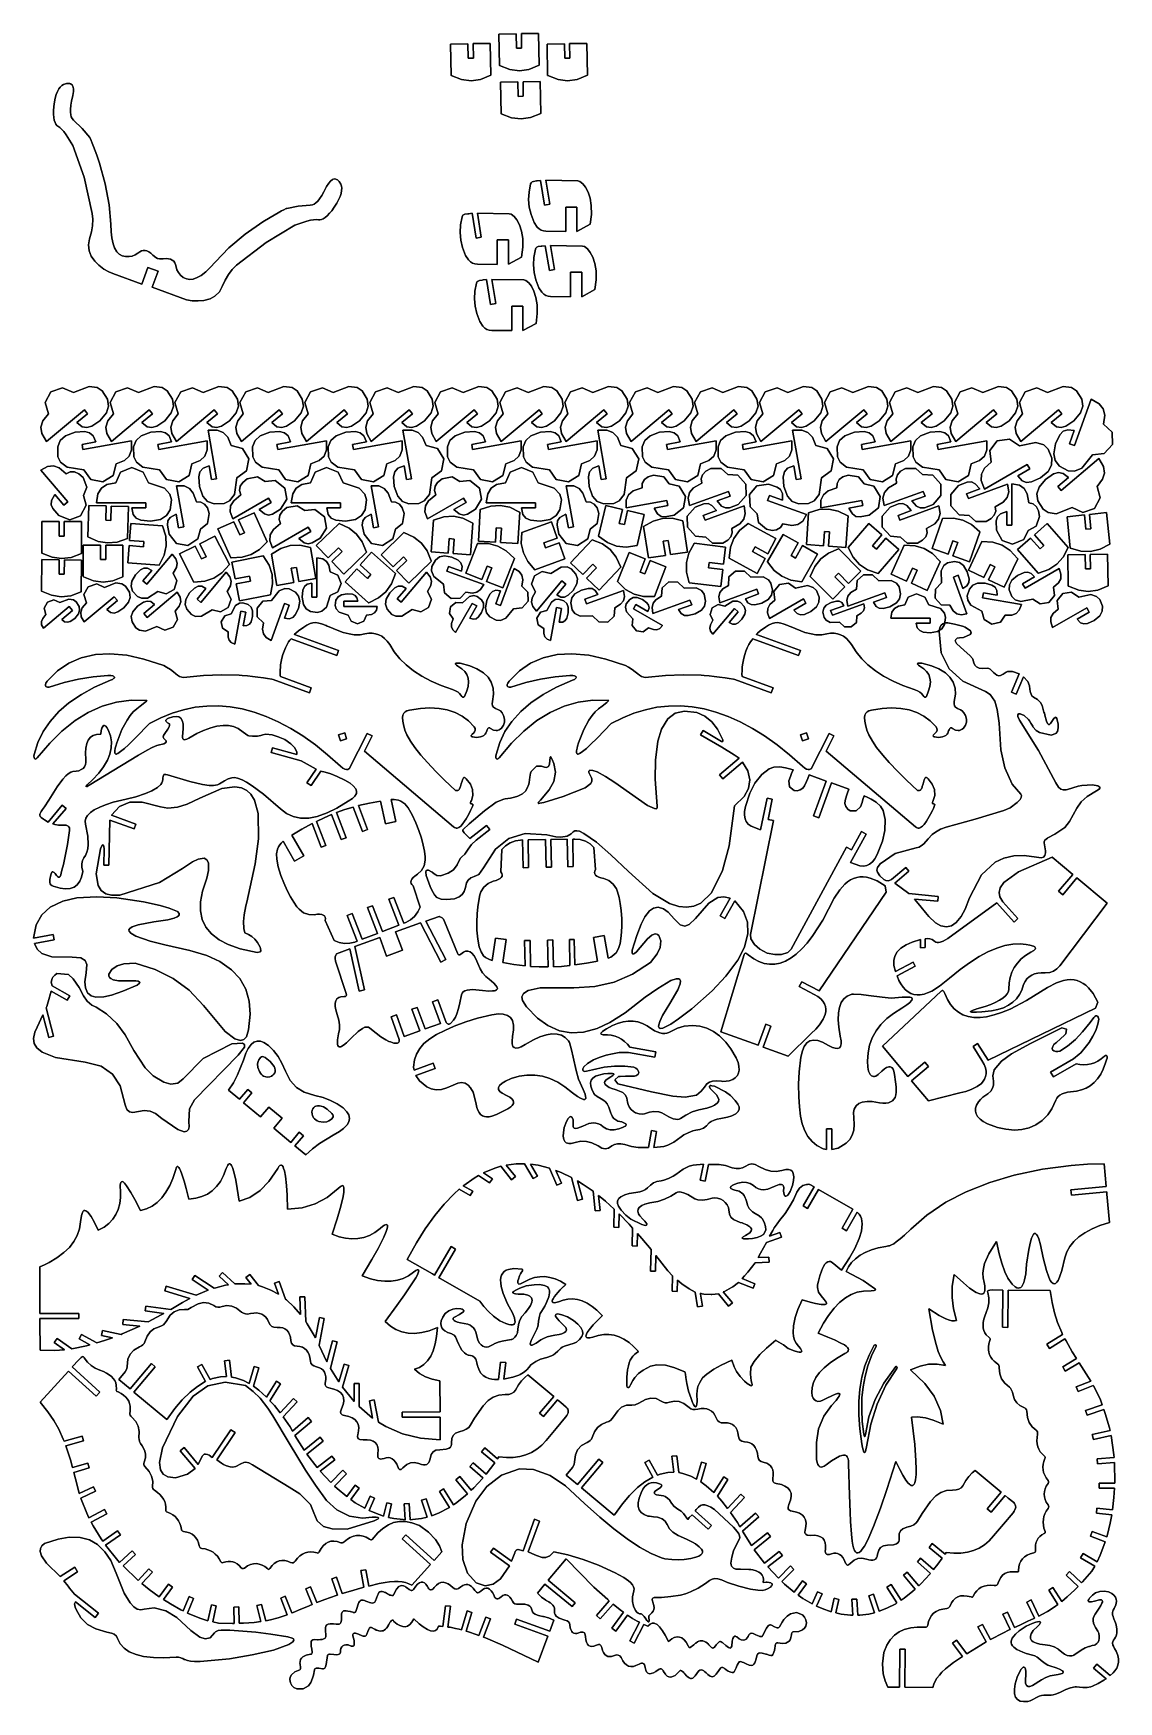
# Model space of a CAD drawing. Extents: x -1 to 600, y 1 to 926.
import ezdxf

# ---------------------------------------------------------------- set-up
doc = ezdxf.new("R2010")
doc.units = 0
doc.layers.add('EXPLORER_DEFAULT', color=253, linetype='CONTINUOUS')

# ---------------------------------------------------------------- blocks, each defined once
blk = doc.blocks.new('A_MODEL_SPACE')
at = {"layer": 'EXPLORER_DEFAULT'}
for p, q in [((266.286804, 925.79187), (256.65448, 925.623962)), ((256.65448, 925.623962), (266.286804, 925.79187)), ((256.65448, 925.623962), (256.933136, 908.158386)), ((256.933136, 908.158386), (256.65448, 925.623962)), ((266.426758, 917.812317), (266.286804, 925.79187)), ((266.286804, 925.79187), (266.426758, 917.812317)), ((278.617706, 926.006287), (269.138153, 925.841064)), ((269.138153, 925.841064), (278.617706, 926.006287)), ((269.138153, 925.841064), (269.278107, 917.862183)), ((269.278107, 917.862183), (269.138153, 925.841064)), ((278.952667, 908.361084), (278.617706, 926.006287)), ((278.617706, 926.006287), (278.952667, 908.361084)), ((239.537933, 920.257629), (229.905594, 920.089722)), ((229.905594, 920.089722), (239.537933, 920.257629)), ((229.905594, 920.089722), (230.18425, 902.624146)), ((230.18425, 902.624146), (229.905594, 920.089722)), ((239.677887, 912.278015), (239.537933, 920.257629)), ((239.537933, 920.257629), (239.677887, 912.278015)), ((251.868835, 920.472046), (242.389282, 920.306824)), ((242.389282, 920.306824), (251.868835, 920.472046)), ((242.389282, 920.306824), (242.529221, 912.327942)), ((242.529221, 912.327942), (242.389282, 920.306824)), ((252.203796, 902.826843), (251.868835, 920.472046)), ((251.868835, 920.472046), (252.203796, 902.826843)), ((269.278107, 917.862183), (266.426758, 917.812317)), ((266.426758, 917.812317), (269.278107, 917.862183)), ((293.035706, 920.257629), (283.403351, 920.089722)), ((283.403351, 920.089722), (293.035706, 920.257629)), ((283.403351, 920.089722), (283.682007, 902.624146)), ((283.682007, 902.624146), (283.403351, 920.089722)), ((293.175659, 912.278015), (293.035706, 920.257629)), ((293.035706, 920.257629), (293.175659, 912.278015)), ((305.366608, 920.472046), (295.887054, 920.306824)), ((295.887054, 920.306824), (305.366608, 920.472046)), ((295.887054, 920.306824), (296.027008, 912.327942)), ((296.027008, 912.327942), (295.887054, 920.306824)), ((305.701569, 902.826843), (305.366608, 920.472046)), ((305.366608, 920.472046), (305.701569, 902.826843)), ((242.529221, 912.327942), (239.677887, 912.278015)), ((239.677887, 912.278015), (242.529221, 912.327942)), ((256.933136, 908.158386), (257.053955, 908.127014)), ((257.053955, 908.127014), (256.933136, 908.158386)), ((257.053955, 908.127014), (262.716339, 905.934204)), ((262.716339, 905.934204), (257.053955, 908.127014)), ((273.310547, 906.045776), (278.952667, 908.361084)), ((278.952667, 908.361084), (273.310547, 906.045776)), ((296.027008, 912.327942), (293.175659, 912.278015)), ((293.175659, 912.278015), (296.027008, 912.327942)), ((15.336105, 897.66333), (14.387859, 897.098022)), ((14.387859, 897.098022), (15.336105, 897.66333)), ((17.082758, 898.184509), (15.336105, 897.66333)), ((15.336105, 897.66333), (17.082758, 898.184509)), ((18.245525, 898.283264), (17.082758, 898.184509)), ((17.082758, 898.184509), (18.245525, 898.283264)), ((18.82752, 898.20929), (18.245525, 898.283264)), ((18.245525, 898.283264), (18.82752, 898.20929)), ((19.298944, 898.056091), (18.82752, 898.20929)), ((18.82752, 898.20929), (19.298944, 898.056091)), ((20.084835, 897.470886), (19.298944, 898.056091)), ((19.298944, 898.056091), (20.084835, 897.470886)), ((20.561991, 896.634155), (20.084835, 897.470886)), ((20.084835, 897.470886), (20.561991, 896.634155)), ((230.18425, 902.624146), (230.305084, 902.592773)), ((230.305084, 902.592773), (230.18425, 902.624146)), ((230.305084, 902.592773), (235.967468, 900.399963)), ((235.967468, 900.399963), (230.305084, 902.592773)), ((235.967468, 900.399963), (241.271454, 899.753174)), ((241.271454, 899.753174), (235.967468, 900.399963)), ((241.271454, 899.753174), (246.561676, 900.511536)), ((246.561676, 900.511536), (241.271454, 899.753174)), ((246.561676, 900.511536), (252.203796, 902.826843)), ((252.203796, 902.826843), (246.561676, 900.511536)), ((267.209198, 899.042969), (257.576843, 898.875122)), ((257.576843, 898.875122), (267.209198, 899.042969)), ((257.576843, 898.875122), (257.855499, 881.409546)), ((257.855499, 881.409546), (257.576843, 898.875122)), ((262.716339, 905.934204), (268.020325, 905.287415)), ((268.020325, 905.287415), (262.716339, 905.934204)), ((267.349152, 891.063416), (267.209198, 899.042969)), ((267.209198, 899.042969), (267.349152, 891.063416)), ((268.020325, 905.287415), (273.310547, 906.045776)), ((273.310547, 906.045776), (268.020325, 905.287415)), ((279.5401, 899.257385), (270.060547, 899.092224)), ((270.060547, 899.092224), (279.5401, 899.257385)), ((270.060547, 899.092224), (270.20047, 891.113342)), ((270.20047, 891.113342), (270.060547, 899.092224)), ((279.875061, 881.612183), (279.5401, 899.257385)), ((279.5401, 899.257385), (279.875061, 881.612183)), ((283.682007, 902.624146), (283.802856, 902.592773)), ((283.802856, 902.592773), (283.682007, 902.624146)), ((283.802856, 902.592773), (289.46524, 900.399963)), ((289.46524, 900.399963), (283.802856, 902.592773)), ((289.46524, 900.399963), (294.769226, 899.753174)), ((294.769226, 899.753174), (289.46524, 900.399963)), ((294.769226, 899.753174), (300.059448, 900.511536)), ((300.059448, 900.511536), (294.769226, 899.753174)), ((300.059448, 900.511536), (305.701569, 902.826843)), ((305.701569, 902.826843), (300.059448, 900.511536)), ((10.767603, 890.106445), (10.339298, 888.032898)), ((10.339298, 888.032898), (10.767603, 890.106445)), ((11.341186, 892.141418), (10.767603, 890.106445)), ((10.767603, 890.106445), (11.341186, 892.141418)), ((11.934017, 893.695068), (11.341186, 892.141418)), ((11.341186, 892.141418), (11.934017, 893.695068)), ((12.697639, 895.16449), (11.934017, 893.695068)), ((11.934017, 893.695068), (12.697639, 895.16449)), ((13.45685, 896.21405), (12.697639, 895.16449)), ((12.697639, 895.16449), (13.45685, 896.21405)), ((14.387859, 897.098022), (13.45685, 896.21405)), ((13.45685, 896.21405), (14.387859, 897.098022)), ((19.420931, 886.096313), (19.820984, 888.329102)), ((19.820984, 888.329102), (19.420931, 886.096313)), ((19.820984, 888.329102), (20.553125, 891.549377)), ((20.553125, 891.549377), (19.820984, 888.329102)), ((20.553125, 891.549377), (20.852018, 893.75238)), ((20.852018, 893.75238), (20.553125, 891.549377)), ((20.854036, 895.226257), (20.561991, 896.634155)), ((20.561991, 896.634155), (20.854036, 895.226257)), ((20.852018, 893.75238), (20.854036, 895.226257)), ((20.854036, 895.226257), (20.852018, 893.75238)), ((270.20047, 891.113342), (267.349152, 891.063416)), ((267.349152, 891.063416), (270.20047, 891.113342)), ((9.95761, 885.448242), (9.871845, 883.063782)), ((9.871845, 883.063782), (9.95761, 885.448242)), ((9.871845, 883.063782), (9.896672, 881.189392)), ((9.896672, 881.189392), (9.871845, 883.063782)), ((9.896672, 881.189392), (10.040284, 879.322998)), ((10.040284, 879.322998), (9.896672, 881.189392)), ((10.339298, 888.032898), (9.95761, 885.448242)), ((9.95761, 885.448242), (10.339298, 888.032898)), ((10.040284, 879.322998), (10.263733, 877.948914)), ((10.263733, 877.948914), (10.040284, 879.322998)), ((19.153915, 882.284546), (19.172848, 883.848022)), ((19.172848, 883.848022), (19.153915, 882.284546)), ((19.337648, 880.801758), (19.153915, 882.284546)), ((19.153915, 882.284546), (19.337648, 880.801758)), ((19.172848, 883.848022), (19.420931, 886.096313)), ((19.420931, 886.096313), (19.172848, 883.848022)), ((19.683727, 879.682312), (19.337648, 880.801758)), ((19.337648, 880.801758), (19.683727, 879.682312)), ((20.1933, 878.746338), (19.683727, 879.682312)), ((19.683727, 879.682312), (20.1933, 878.746338)), ((257.855499, 881.409546), (257.976349, 881.378174)), ((257.976349, 881.378174), (257.855499, 881.409546)), ((257.976349, 881.378174), (263.638733, 879.185303)), ((263.638733, 879.185303), (257.976349, 881.378174)), ((263.638733, 879.185303), (268.942719, 878.538574)), ((268.942719, 878.538574), (263.638733, 879.185303)), ((268.942719, 878.538574), (274.232941, 879.296936)), ((274.232941, 879.296936), (268.942719, 878.538574)), ((274.232941, 879.296936), (279.875061, 881.612183)), ((279.875061, 881.612183), (274.232941, 879.296936)), ((10.263733, 877.948914), (10.641759, 876.61731)), ((10.641759, 876.61731), (10.263733, 877.948914)), ((10.641759, 876.61731), (11.058792, 875.726807)), ((11.058792, 875.726807), (10.641759, 876.61731)), ((11.058792, 875.726807), (11.652141, 874.966736)), ((11.652141, 874.966736), (11.058792, 875.726807)), ((11.652141, 874.966736), (12.28185, 874.52301)), ((12.28185, 874.52301), (11.652141, 874.966736)), ((12.28185, 874.52301), (13.243771, 873.857727)), ((13.243771, 873.857727), (12.28185, 874.52301)), ((13.243771, 873.857727), (14.429614, 872.743896)), ((14.429614, 872.743896), (13.243771, 873.857727)), ((14.429614, 872.743896), (15.493428, 871.502808)), ((15.493428, 871.502808), (14.429614, 872.743896)), ((15.493428, 871.502808), (16.762852, 869.755188)), ((16.762852, 869.755188), (15.493428, 871.502808)), ((16.762852, 869.755188), (20.528498, 863.760559)), ((20.528498, 863.760559), (16.762852, 869.755188)), ((20.936609, 877.844482), (20.1933, 878.746338)), ((20.1933, 878.746338), (20.936609, 877.844482)), ((25.772705, 873.177124), (20.936609, 877.844482)), ((20.936609, 877.844482), (25.772705, 873.177124)), ((29.882565, 868.185791), (25.772705, 873.177124)), ((25.772705, 873.177124), (29.882565, 868.185791)), ((20.528498, 863.760559), (26.714264, 846.345703)), ((26.714264, 846.345703), (20.528498, 863.760559)), ((30.053782, 867.90686), (29.882565, 868.185791)), ((29.882565, 868.185791), (30.053782, 867.90686)), ((30.66935, 866.576111), (30.053782, 867.90686)), ((30.053782, 867.90686), (30.66935, 866.576111)), ((31.252254, 865.200684), (30.66935, 866.576111)), ((30.66935, 866.576111), (31.252254, 865.200684)), ((32.044483, 863.229004), (31.252254, 865.200684)), ((31.252254, 865.200684), (32.044483, 863.229004)), ((33.846771, 858.429871), (32.044483, 863.229004)), ((32.044483, 863.229004), (33.846771, 858.429871)), ((35.354172, 853.995728), (33.846771, 858.429871)), ((33.846771, 858.429871), (35.354172, 853.995728)), ((38.521755, 842.532288), (35.354172, 853.995728)), ((35.354172, 853.995728), (38.521755, 842.532288)), ((26.714264, 846.345703), (31.325787, 826.188599)), ((31.325787, 826.188599), (26.714264, 846.345703)), ((40.660667, 830.847412), (38.521755, 842.532288)), ((38.521755, 842.532288), (40.660667, 830.847412)), ((162.334702, 842.889343), (161.162491, 841.000244)), ((161.162491, 841.000244), (162.334702, 842.889343)), ((163.271576, 844.0271), (162.334702, 842.889343)), ((162.334702, 842.889343), (163.271576, 844.0271)), ((164.393188, 844.926819), (163.271576, 844.0271)), ((163.271576, 844.0271), (164.393188, 844.926819)), ((165.293869, 845.268188), (164.393188, 844.926819)), ((164.393188, 844.926819), (165.293869, 845.268188)), ((166.272491, 845.219055), (165.293869, 845.268188)), ((165.293869, 845.268188), (166.272491, 845.219055)), ((166.733521, 845.036987), (166.272491, 845.219055)), ((166.272491, 845.219055), (166.733521, 845.036987)), ((167.229416, 844.72345), (166.733521, 845.036987)), ((166.733521, 845.036987), (167.229416, 844.72345)), ((168.063156, 843.906982), (167.229416, 844.72345)), ((167.229416, 844.72345), (168.063156, 843.906982)), ((169.078171, 842.393005), (168.063156, 843.906982)), ((168.063156, 843.906982), (169.078171, 842.393005)), ((169.449432, 841.353333), (169.078171, 842.393005)), ((169.078171, 842.393005), (169.449432, 841.353333)), ((274.251495, 842.46991), (273.400055, 838.001038)), ((273.400055, 838.001038), (274.251495, 842.46991)), ((274.474701, 843.041565), (274.251495, 842.46991)), ((274.251495, 842.46991), (274.474701, 843.041565)), ((274.701447, 843.362305), (274.474701, 843.041565)), ((274.474701, 843.041565), (274.701447, 843.362305)), ((275.10553, 843.661499), (274.701447, 843.362305)), ((274.701447, 843.362305), (275.10553, 843.661499)), ((275.843475, 843.93927), (275.10553, 843.661499)), ((275.10553, 843.661499), (275.843475, 843.93927)), ((277.428223, 844.187317), (275.843475, 843.93927)), ((275.843475, 843.93927), (277.428223, 844.187317)), ((277.920593, 844.230042), (277.428223, 844.187317)), ((277.428223, 844.187317), (277.920593, 844.230042)), ((279.768463, 844.457092), (277.920593, 844.230042)), ((277.920593, 844.230042), (279.768463, 844.457092)), ((282.002808, 830.719238), (279.768463, 844.457092)), ((279.768463, 844.457092), (282.002808, 830.719238)), ((300.406586, 844.239746), (282.727997, 844.519226)), ((282.727997, 844.519226), (300.406586, 844.239746)), ((282.727997, 844.519226), (284.880219, 831.196472)), ((284.880219, 831.196472), (282.727997, 844.519226)), ((301.521454, 843.925781), (300.406586, 844.239746)), ((300.406586, 844.239746), (301.521454, 843.925781)), ((303.176758, 842.636658), (301.521454, 843.925781)), ((301.521454, 843.925781), (303.176758, 842.636658)), ((304.665192, 840.745361), (303.176758, 842.636658)), ((303.176758, 842.636658), (304.665192, 840.745361)), ((156.342377, 832.96521), (155.256607, 831.938843)), ((155.256607, 831.938843), (156.342377, 832.96521)), ((157.323273, 834.182922), (156.342377, 832.96521)), ((156.342377, 832.96521), (157.323273, 834.182922)), ((158.563477, 836.074463), (157.323273, 834.182922)), ((157.323273, 834.182922), (158.563477, 836.074463)), ((159.676636, 838.050903), (158.563477, 836.074463)), ((158.563477, 836.074463), (159.676636, 838.050903)), ((161.162491, 841.000244), (159.676636, 838.050903)), ((159.676636, 838.050903), (161.162491, 841.000244)), ((166.799408, 831.785461), (167.789398, 833.657043)), ((167.789398, 833.657043), (166.799408, 831.785461)), ((167.789398, 833.657043), (168.642776, 835.591431)), ((168.642776, 835.591431), (167.789398, 833.657043)), ((168.642776, 835.591431), (169.174881, 837.166931)), ((169.174881, 837.166931), (168.642776, 835.591431)), ((169.174881, 837.166931), (169.521652, 838.786194)), ((169.521652, 838.786194), (169.174881, 837.166931)), ((169.604477, 840.078918), (169.449432, 841.353333)), ((169.449432, 841.353333), (169.604477, 840.078918)), ((169.521652, 838.786194), (169.604477, 840.078918)), ((169.604477, 840.078918), (169.521652, 838.786194)), ((273.400055, 838.001038), (273.172363, 833.806946)), ((273.172363, 833.806946), (273.400055, 838.001038)), ((273.172363, 833.806946), (273.542084, 829.627441)), ((273.542084, 829.627441), (273.172363, 833.806946)), ((306.087585, 838.009216), (304.665192, 840.745361)), ((304.665192, 840.745361), (306.087585, 838.009216)), ((307.209808, 834.567993), (306.087585, 838.009216)), ((306.087585, 838.009216), (307.209808, 834.567993)), ((307.879791, 830.463318), (307.209808, 834.567993)), ((307.209808, 834.567993), (307.879791, 830.463318)), ((31.325787, 826.188599), (31.621058, 822.875427)), ((31.621058, 822.875427), (31.325787, 826.188599)), ((41.530399, 820.232666), (40.660667, 830.847412)), ((40.660667, 830.847412), (41.530399, 820.232666)), ((129.824142, 823.925964), (125.838501, 821.466553)), ((125.838501, 821.466553), (129.824142, 823.925964)), ((134.269562, 826.479065), (129.824142, 823.925964)), ((129.824142, 823.925964), (134.269562, 826.479065)), ((136.135834, 827.494995), (134.269562, 826.479065)), ((134.269562, 826.479065), (136.135834, 827.494995)), ((137.461075, 828.184448), (136.135834, 827.494995)), ((136.135834, 827.494995), (137.461075, 828.184448)), ((138.783035, 828.818665), (137.461075, 828.184448)), ((137.461075, 828.184448), (138.783035, 828.818665)), ((139.092651, 828.924683), (138.783035, 828.818665)), ((138.783035, 828.818665), (139.092651, 828.924683)), ((145.439819, 830.156738), (139.092651, 828.924683)), ((139.092651, 828.924683), (145.439819, 830.156738)), ((152.140701, 830.676514), (145.439819, 830.156738)), ((145.439819, 830.156738), (152.140701, 830.676514)), ((153.288101, 830.898682), (152.140701, 830.676514)), ((152.140701, 830.676514), (153.288101, 830.898682)), ((154.276962, 831.295959), (153.288101, 830.898682)), ((153.288101, 830.898682), (154.276962, 831.295959)), ((155.256607, 831.938843), (154.276962, 831.295959)), ((154.276962, 831.295959), (155.256607, 831.938843)), ((159.297729, 823.175415), (160.437073, 823.961548)), ((160.437073, 823.961548), (159.297729, 823.175415)), ((160.437073, 823.961548), (161.484283, 824.878845)), ((161.484283, 824.878845), (160.437073, 823.961548)), ((161.484283, 824.878845), (162.783356, 826.226562)), ((162.783356, 826.226562), (161.484283, 824.878845)), ((162.783356, 826.226562), (163.995956, 827.656067)), ((163.995956, 827.656067), (162.783356, 826.226562)), ((163.995956, 827.656067), (165.448013, 829.549377)), ((165.448013, 829.549377), (163.995956, 827.656067)), ((165.448013, 829.549377), (166.799408, 831.785461)), ((166.799408, 831.785461), (165.448013, 829.549377)), ((236.253891, 824.231018), (235.402466, 819.762207)), ((235.402466, 819.762207), (236.253891, 824.231018)), ((236.477112, 824.802734), (236.253891, 824.231018)), ((236.253891, 824.231018), (236.477112, 824.802734)), ((236.703857, 825.123413), (236.477112, 824.802734)), ((236.477112, 824.802734), (236.703857, 825.123413)), ((237.107925, 825.422668), (236.703857, 825.123413)), ((236.703857, 825.123413), (237.107925, 825.422668)), ((237.845886, 825.700439), (237.107925, 825.422668)), ((237.107925, 825.422668), (237.845886, 825.700439)), ((239.430634, 825.948486), (237.845886, 825.700439)), ((237.845886, 825.700439), (239.430634, 825.948486)), ((239.923004, 825.991211), (239.430634, 825.948486)), ((239.430634, 825.948486), (239.923004, 825.991211)), ((241.770874, 826.218262), (239.923004, 825.991211)), ((239.923004, 825.991211), (241.770874, 826.218262)), ((244.005219, 812.480408), (241.770874, 826.218262)), ((241.770874, 826.218262), (244.005219, 812.480408)), ((262.408997, 826.000854), (244.730392, 826.280334)), ((244.730392, 826.280334), (262.408997, 826.000854)), ((244.730392, 826.280334), (246.882614, 812.957642)), ((246.882614, 812.957642), (244.730392, 826.280334)), ((263.523865, 825.68689), (262.408997, 826.000854)), ((262.408997, 826.000854), (263.523865, 825.68689)), ((265.179138, 824.397766), (263.523865, 825.68689)), ((263.523865, 825.68689), (265.179138, 824.397766)), ((266.667603, 822.506531), (265.179138, 824.397766)), ((265.179138, 824.397766), (266.667603, 822.506531)), ((273.542084, 829.627441), (274.512878, 825.553894)), ((274.512878, 825.553894), (273.542084, 829.627441)), ((274.512878, 825.553894), (276.137451, 821.138306)), ((276.137451, 821.138306), (274.512878, 825.553894)), ((284.880219, 831.196472), (282.002808, 830.719238)), ((282.002808, 830.719238), (284.880219, 831.196472)), ((293.781677, 816.130127), (293.774414, 829.710327)), ((293.774414, 829.710327), (293.781677, 816.130127)), ((293.774414, 829.710327), (299.927002, 829.699463)), ((299.927002, 829.699463), (293.774414, 829.710327)), ((299.927002, 829.699463), (299.921844, 816.173401)), ((299.921844, 816.173401), (299.927002, 829.699463)), ((307.294098, 820.104736), (307.962097, 825.611572)), ((307.962097, 825.611572), (307.294098, 820.104736)), ((307.962097, 825.611572), (307.879791, 830.463318)), ((307.879791, 830.463318), (307.962097, 825.611572)), ((30.905127, 815.855713), (29.846243, 812.050537)), ((29.846243, 812.050537), (30.905127, 815.855713)), ((31.475641, 819.34668), (30.905127, 815.855713)), ((30.905127, 815.855713), (31.475641, 819.34668)), ((31.621058, 822.875427), (31.475641, 819.34668)), ((31.475641, 819.34668), (31.621058, 822.875427)), ((41.717705, 815.902649), (41.530399, 820.232666)), ((41.530399, 820.232666), (41.717705, 815.902649)), ((42.112537, 812.590698), (41.717705, 815.902649)), ((41.717705, 815.902649), (42.112537, 812.590698)), ((116.097092, 814.643921), (107.007851, 806.995544)), ((107.007851, 806.995544), (116.097092, 814.643921)), ((125.838501, 821.466553), (116.097092, 814.643921)), ((116.097092, 814.643921), (125.838501, 821.466553)), ((127.629906, 810.066467), (143.487991, 819.55658)), ((143.487991, 819.55658), (127.629906, 810.066467)), ((143.487991, 819.55658), (150.208557, 821.781433)), ((150.208557, 821.781433), (143.487991, 819.55658)), ((150.208557, 821.781433), (152.300125, 822.32074)), ((152.300125, 822.32074), (150.208557, 821.781433)), ((152.300125, 822.32074), (153.910675, 822.600403)), ((153.910675, 822.600403), (152.300125, 822.32074)), ((153.910675, 822.600403), (155.534271, 822.704285)), ((155.534271, 822.704285), (153.910675, 822.600403)), ((155.534271, 822.704285), (156.6996, 822.604797)), ((156.6996, 822.604797), (155.534271, 822.704285)), ((156.6996, 822.604797), (157.467697, 822.546021)), ((157.467697, 822.546021), (156.6996, 822.604797)), ((157.467697, 822.546021), (158.409149, 822.754272)), ((158.409149, 822.754272), (157.467697, 822.546021)), ((158.409149, 822.754272), (159.297729, 823.175415)), ((159.297729, 823.175415), (158.409149, 822.754272)), ((235.402466, 819.762207), (235.174759, 815.568115)), ((235.174759, 815.568115), (235.402466, 819.762207)), ((235.174759, 815.568115), (235.544495, 811.388611)), ((235.544495, 811.388611), (235.174759, 815.568115)), ((268.089996, 819.770386), (266.667603, 822.506531)), ((266.667603, 822.506531), (268.089996, 819.770386)), ((269.212219, 816.329163), (268.089996, 819.770386)), ((268.089996, 819.770386), (269.212219, 816.329163)), ((269.882202, 812.224487), (269.212219, 816.329163)), ((269.212219, 816.329163), (269.882202, 812.224487)), ((276.137451, 821.138306), (277.809204, 818.603271)), ((277.809204, 818.603271), (276.137451, 821.138306)), ((277.809204, 818.603271), (278.925049, 817.555176)), ((278.925049, 817.555176), (277.809204, 818.603271)), ((278.925049, 817.555176), (280.068604, 816.847534)), ((280.068604, 816.847534), (278.925049, 817.555176)), ((280.068604, 816.847534), (281.335052, 816.40509)), ((281.335052, 816.40509), (280.068604, 816.847534)), ((281.335052, 816.40509), (282.735504, 816.23822)), ((282.735504, 816.23822), (281.335052, 816.40509)), ((282.735504, 816.23822), (293.781677, 816.130127)), ((293.781677, 816.130127), (282.735504, 816.23822)), ((299.921844, 816.173401), (307.294098, 820.104736)), ((307.294098, 820.104736), (299.921844, 816.173401)), ((29.846243, 812.050537), (29.194498, 808.680359)), ((29.194498, 808.680359), (29.846243, 812.050537)), ((29.194498, 808.680359), (29.592802, 805.311279)), ((29.592802, 805.311279), (29.194498, 808.680359)), ((29.592802, 805.311279), (30.741894, 802.532837)), ((30.741894, 802.532837), (29.592802, 805.311279)), ((42.831005, 809.346008), (42.112537, 812.590698)), ((42.112537, 812.590698), (42.831005, 809.346008)), ((43.677742, 807.03363), (42.831005, 809.346008)), ((42.831005, 809.346008), (43.677742, 807.03363)), ((44.908695, 804.934265), (43.677742, 807.03363)), ((43.677742, 807.03363), (44.908695, 804.934265)), ((46.226017, 803.561523), (44.908695, 804.934265)), ((44.908695, 804.934265), (46.226017, 803.561523)), ((58.506626, 805.391907), (57.568169, 804.894592)), ((57.568169, 804.894592), (58.506626, 805.391907)), ((59.525028, 805.660706), (58.506626, 805.391907)), ((58.506626, 805.391907), (59.525028, 805.660706)), ((60.549545, 805.670288), (59.525028, 805.660706)), ((59.525028, 805.660706), (60.549545, 805.670288)), ((61.552773, 805.433716), (60.549545, 805.670288)), ((60.549545, 805.670288), (61.552773, 805.433716)), ((62.674664, 804.903137), (61.552773, 805.433716)), ((61.552773, 805.433716), (62.674664, 804.903137)), ((107.007851, 806.995544), (99.578659, 799.364258)), ((99.578659, 799.364258), (107.007851, 806.995544)), ((111.239677, 797.459534), (127.629906, 810.066467)), ((127.629906, 810.066467), (111.239677, 797.459534)), ((235.544495, 811.388611), (236.515274, 807.315063)), ((236.515274, 807.315063), (235.544495, 811.388611)), ((236.515274, 807.315063), (238.139862, 802.899475)), ((238.139862, 802.899475), (236.515274, 807.315063)), ((246.882614, 812.957642), (244.005219, 812.480408)), ((244.005219, 812.480408), (246.882614, 812.957642)), ((255.784088, 797.891296), (255.77681, 811.471436)), ((255.77681, 811.471436), (255.784088, 797.891296)), ((255.77681, 811.471436), (261.929382, 811.460632)), ((261.929382, 811.460632), (255.77681, 811.471436)), ((261.929382, 811.460632), (261.924255, 797.93457)), ((261.924255, 797.93457), (261.929382, 811.460632)), ((269.296478, 801.865906), (269.964508, 807.372742)), ((269.964508, 807.372742), (269.296478, 801.865906)), ((269.964508, 807.372742), (269.882202, 812.224487)), ((269.882202, 812.224487), (269.964508, 807.372742)), ((276.886078, 806.265503), (276.034668, 801.796692)), ((276.034668, 801.796692), (276.886078, 806.265503)), ((277.109314, 806.837219), (276.886078, 806.265503)), ((276.886078, 806.265503), (277.109314, 806.837219)), ((277.336029, 807.157898), (277.109314, 806.837219)), ((277.109314, 806.837219), (277.336029, 807.157898)), ((277.740112, 807.457153), (277.336029, 807.157898)), ((277.336029, 807.157898), (277.740112, 807.457153)), ((278.478058, 807.734924), (277.740112, 807.457153)), ((277.740112, 807.457153), (278.478058, 807.734924)), ((280.062805, 807.982971), (278.478058, 807.734924)), ((278.478058, 807.734924), (280.062805, 807.982971)), ((280.555176, 808.025696), (280.062805, 807.982971)), ((280.062805, 807.982971), (280.555176, 808.025696)), ((282.403046, 808.252747), (280.555176, 808.025696)), ((280.555176, 808.025696), (282.403046, 808.252747)), ((284.63739, 794.514893), (282.403046, 808.252747)), ((282.403046, 808.252747), (284.63739, 794.514893)), ((303.041168, 808.035339), (285.362579, 808.314819)), ((285.362579, 808.314819), (303.041168, 808.035339)), ((285.362579, 808.314819), (287.514801, 794.992126)), ((287.514801, 794.992126), (285.362579, 808.314819)), ((304.156036, 807.721375), (303.041168, 808.035339)), ((303.041168, 808.035339), (304.156036, 807.721375)), ((305.81134, 806.432251), (304.156036, 807.721375)), ((304.156036, 807.721375), (305.81134, 806.432251)), ((307.299774, 804.541016), (305.81134, 806.432251)), ((305.81134, 806.432251), (307.299774, 804.541016)), ((30.741894, 802.532837), (32.800663, 799.594727)), ((32.800663, 799.594727), (30.741894, 802.532837)), ((32.800663, 799.594727), (35.018974, 797.370605)), ((35.018974, 797.370605), (32.800663, 799.594727)), ((35.018974, 797.370605), (37.761208, 795.299377)), ((37.761208, 795.299377), (35.018974, 797.370605)), ((47.854877, 802.619629), (46.226017, 803.561523)), ((46.226017, 803.561523), (47.854877, 802.619629)), ((49.757359, 802.174377), (47.854877, 802.619629)), ((47.854877, 802.619629), (49.757359, 802.174377)), ((51.786869, 802.201477), (49.757359, 802.174377)), ((49.757359, 802.174377), (51.786869, 802.201477)), ((53.500561, 802.515991), (51.786869, 802.201477)), ((51.786869, 802.201477), (53.500561, 802.515991)), ((55.117371, 803.14624), (53.500561, 802.515991)), ((53.500561, 802.515991), (55.117371, 803.14624)), ((56.545898, 804.067993), (55.117371, 803.14624)), ((55.117371, 803.14624), (56.545898, 804.067993)), ((57.568169, 804.894592), (56.545898, 804.067993)), ((56.545898, 804.067993), (57.568169, 804.894592)), ((58.798111, 787.002563), (62.112061, 796.103394)), ((62.112061, 796.103394), (58.798111, 787.002563)), ((62.112061, 796.103394), (67.750885, 794.0755)), ((67.750885, 794.0755), (62.112061, 796.103394)), ((63.698776, 804.183838), (62.674664, 804.903137)), ((62.674664, 804.903137), (63.698776, 804.183838)), ((64.881973, 803.090515), (63.698776, 804.183838)), ((63.698776, 804.183838), (64.881973, 803.090515)), ((66.496117, 801.707336), (64.881973, 803.090515)), ((64.881973, 803.090515), (66.496117, 801.707336)), ((67.427406, 801.206604), (66.496117, 801.707336)), ((66.496117, 801.707336), (67.427406, 801.206604)), ((68.49102, 800.985962), (67.427406, 801.206604)), ((67.427406, 801.206604), (68.49102, 800.985962)), ((70.657608, 801.01416), (68.49102, 800.985962)), ((68.49102, 800.985962), (70.657608, 801.01416)), ((72.266121, 801.103882), (70.657608, 801.01416)), ((70.657608, 801.01416), (72.266121, 801.103882)), ((73.513802, 801.00647), (72.266121, 801.103882)), ((72.266121, 801.103882), (73.513802, 801.00647)), ((74.716705, 800.701233), (73.513802, 801.00647)), ((73.513802, 801.00647), (74.716705, 800.701233)), ((75.640923, 800.244934), (74.716705, 800.701233)), ((74.716705, 800.701233), (75.640923, 800.244934)), ((76.424828, 799.585205), (75.640923, 800.244934)), ((75.640923, 800.244934), (76.424828, 799.585205)), ((77.038971, 798.729492), (76.424828, 799.585205)), ((76.424828, 799.585205), (77.038971, 798.729492)), ((77.445984, 797.748474), (77.038971, 798.729492)), ((77.038971, 798.729492), (77.445984, 797.748474)), ((77.707954, 796.460205), (77.445984, 797.748474)), ((77.445984, 797.748474), (77.707954, 796.460205)), ((78.222588, 794.839905), (77.707954, 796.460205)), ((77.707954, 796.460205), (78.222588, 794.839905)), ((96.677277, 796.144653), (94.264053, 793.842224)), ((94.264053, 793.842224), (96.677277, 796.144653)), ((99.578659, 799.364258), (96.677277, 796.144653)), ((96.677277, 796.144653), (99.578659, 799.364258)), ((108.902458, 795.092712), (111.239677, 797.459534)), ((111.239677, 797.459534), (108.902458, 795.092712)), ((238.139862, 802.899475), (239.8116, 800.364441)), ((239.8116, 800.364441), (238.139862, 802.899475)), ((239.8116, 800.364441), (240.927429, 799.316284)), ((240.927429, 799.316284), (239.8116, 800.364441)), ((240.927429, 799.316284), (242.071014, 798.608704)), ((242.071014, 798.608704), (240.927429, 799.316284)), ((242.071014, 798.608704), (243.337448, 798.16626)), ((243.337448, 798.16626), (242.071014, 798.608704)), ((243.337448, 798.16626), (244.7379, 797.99939)), ((244.7379, 797.99939), (243.337448, 798.16626)), ((244.7379, 797.99939), (255.784088, 797.891296)), ((255.784088, 797.891296), (244.7379, 797.99939)), ((261.924255, 797.93457), (269.296478, 801.865906)), ((269.296478, 801.865906), (261.924255, 797.93457)), ((276.034668, 801.796692), (275.806946, 797.6026)), ((275.806946, 797.6026), (276.034668, 801.796692)), ((275.806946, 797.6026), (276.176697, 793.423096)), ((276.176697, 793.423096), (275.806946, 797.6026)), ((308.722168, 801.804871), (307.299774, 804.541016)), ((307.299774, 804.541016), (308.722168, 801.804871)), ((309.844421, 798.363647), (308.722168, 801.804871)), ((308.722168, 801.804871), (309.844421, 798.363647)), ((310.514374, 794.258972), (309.844421, 798.363647)), ((309.844421, 798.363647), (310.514374, 794.258972)), ((37.761208, 795.299377), (40.438213, 793.767578)), ((40.438213, 793.767578), (37.761208, 795.299377)), ((40.438213, 793.767578), (42.765816, 792.823853)), ((42.765816, 792.823853), (40.438213, 793.767578)), ((42.765816, 792.823853), (58.798111, 787.002563)), ((58.798111, 787.002563), (42.765816, 792.823853)), ((67.750885, 794.0755), (64.520859, 785.205261)), ((64.520859, 785.205261), (67.750885, 794.0755)), ((79.068047, 793.324463), (78.222588, 794.839905)), ((78.222588, 794.839905), (79.068047, 793.324463)), ((80.189209, 791.990784), (79.068047, 793.324463)), ((79.068047, 793.324463), (80.189209, 791.990784)), ((81.736916, 790.677673), (80.189209, 791.990784)), ((80.189209, 791.990784), (81.736916, 790.677673)), ((83.487411, 789.809692), (81.736916, 790.677673)), ((81.736916, 790.677673), (83.487411, 789.809692)), ((85.343178, 789.498901), (83.487411, 789.809692)), ((83.487411, 789.809692), (85.343178, 789.498901)), ((87.232979, 789.718628), (85.343178, 789.498901)), ((85.343178, 789.498901), (87.232979, 789.718628)), ((89.51889, 790.553772), (87.232979, 789.718628)), ((87.232979, 789.718628), (89.51889, 790.553772)), ((91.644112, 791.797668), (89.51889, 790.553772)), ((89.51889, 790.553772), (91.644112, 791.797668)), ((94.264053, 793.842224), (91.644112, 791.797668)), ((91.644112, 791.797668), (94.264053, 793.842224)), ((103.378677, 785.615601), (104.984985, 789.223999)), ((104.984985, 789.223999), (103.378677, 785.615601)), ((104.984985, 789.223999), (106.767807, 792.279114)), ((106.767807, 792.279114), (104.984985, 789.223999)), ((106.767807, 792.279114), (108.902458, 795.092712)), ((108.902458, 795.092712), (106.767807, 792.279114)), ((244.258636, 787.480042), (243.407211, 783.011169)), ((243.407211, 783.011169), (244.258636, 787.480042)), ((244.481857, 788.051697), (244.258636, 787.480042)), ((244.258636, 787.480042), (244.481857, 788.051697)), ((244.708588, 788.372437), (244.481857, 788.051697)), ((244.481857, 788.051697), (244.708588, 788.372437)), ((245.112671, 788.671631), (244.708588, 788.372437)), ((244.708588, 788.372437), (245.112671, 788.671631)), ((245.850632, 788.949402), (245.112671, 788.671631)), ((245.112671, 788.671631), (245.850632, 788.949402)), ((247.435379, 789.197449), (245.850632, 788.949402)), ((245.850632, 788.949402), (247.435379, 789.197449)), ((247.927734, 789.240173), (247.435379, 789.197449)), ((247.435379, 789.197449), (247.927734, 789.240173)), ((249.77562, 789.467224), (247.927734, 789.240173)), ((247.927734, 789.240173), (249.77562, 789.467224)), ((252.009964, 775.72937), (249.77562, 789.467224)), ((249.77562, 789.467224), (252.009964, 775.72937)), ((270.413727, 789.249878), (252.735138, 789.529358)), ((252.735138, 789.529358), (270.413727, 789.249878)), ((252.735138, 789.529358), (254.88736, 776.206604)), ((254.88736, 776.206604), (252.735138, 789.529358)), ((271.528595, 788.935913), (270.413727, 789.249878)), ((270.413727, 789.249878), (271.528595, 788.935913)), ((273.183899, 787.64679), (271.528595, 788.935913)), ((271.528595, 788.935913), (273.183899, 787.64679)), ((274.672333, 785.755554), (273.183899, 787.64679)), ((273.183899, 787.64679), (274.672333, 785.755554)), ((276.176697, 793.423096), (277.147461, 789.349548)), ((277.147461, 789.349548), (276.176697, 793.423096)), ((277.147461, 789.349548), (278.772034, 784.93396)), ((278.772034, 784.93396), (277.147461, 789.349548)), ((287.514801, 794.992126), (284.63739, 794.514893)), ((284.63739, 794.514893), (287.514801, 794.992126)), ((296.41626, 779.925781), (296.408997, 793.50592)), ((296.408997, 793.50592), (296.41626, 779.925781)), ((296.408997, 793.50592), (302.561584, 793.495117)), ((302.561584, 793.495117), (296.408997, 793.50592)), ((302.561584, 793.495117), (302.556427, 779.968994)), ((302.556427, 779.968994), (302.561584, 793.495117)), ((309.92868, 783.900391), (310.59668, 789.407227)), ((310.59668, 789.407227), (309.92868, 783.900391)), ((310.59668, 789.407227), (310.514374, 794.258972)), ((310.514374, 794.258972), (310.59668, 789.407227)), ((64.520859, 785.205261), (83.570229, 778.261597)), ((83.570229, 778.261597), (64.520859, 785.205261)), ((83.570229, 778.261597), (86.609787, 777.738281)), ((86.609787, 777.738281), (83.570229, 778.261597)), ((86.609787, 777.738281), (90.043083, 777.589417)), ((90.043083, 777.589417), (86.609787, 777.738281)), ((90.043083, 777.589417), (93.169754, 777.891968)), ((93.169754, 777.891968), (90.043083, 777.589417)), ((93.169754, 777.891968), (96.628021, 778.846741)), ((96.628021, 778.846741), (93.169754, 777.891968)), ((96.628021, 778.846741), (99.28315, 780.257568)), ((99.28315, 780.257568), (96.628021, 778.846741)), ((99.28315, 780.257568), (101.735405, 782.601868)), ((101.735405, 782.601868), (99.28315, 780.257568)), ((101.735405, 782.601868), (103.378677, 785.615601)), ((103.378677, 785.615601), (101.735405, 782.601868)), ((243.407211, 783.011169), (243.179504, 778.817139)), ((243.179504, 778.817139), (243.407211, 783.011169)), ((243.179504, 778.817139), (243.54924, 774.637573)), ((243.54924, 774.637573), (243.179504, 778.817139)), ((276.094727, 783.019348), (274.672333, 785.755554)), ((274.672333, 785.755554), (276.094727, 783.019348)), ((277.21698, 779.578125), (276.094727, 783.019348)), ((276.094727, 783.019348), (277.21698, 779.578125)), ((277.886963, 775.47345), (277.21698, 779.578125)), ((277.21698, 779.578125), (277.886963, 775.47345)), ((278.772034, 784.93396), (280.443787, 782.398926)), ((280.443787, 782.398926), (278.772034, 784.93396)), ((280.443787, 782.398926), (281.559631, 781.350769)), ((281.559631, 781.350769), (280.443787, 782.398926)), ((281.559631, 781.350769), (282.703186, 780.643188)), ((282.703186, 780.643188), (281.559631, 781.350769)), ((282.703186, 780.643188), (283.969635, 780.200745)), ((283.969635, 780.200745), (282.703186, 780.643188)), ((283.969635, 780.200745), (285.370087, 780.033813)), ((285.370087, 780.033813), (283.969635, 780.200745)), ((285.370087, 780.033813), (296.41626, 779.925781)), ((296.41626, 779.925781), (285.370087, 780.033813)), ((302.556427, 779.968994), (309.92868, 783.900391)), ((309.92868, 783.900391), (302.556427, 779.968994)), ((243.54924, 774.637573), (244.520004, 770.564026)), ((244.520004, 770.564026), (243.54924, 774.637573)), ((244.520004, 770.564026), (246.144592, 766.148438)), ((246.144592, 766.148438), (244.520004, 770.564026)), ((254.88736, 776.206604), (252.009964, 775.72937)), ((252.009964, 775.72937), (254.88736, 776.206604)), ((263.788849, 761.140259), (263.781555, 774.720459)), ((263.781555, 774.720459), (263.788849, 761.140259)), ((263.781555, 774.720459), (269.934143, 774.709595)), ((269.934143, 774.709595), (263.781555, 774.720459)), ((269.934143, 774.709595), (269.928986, 761.183533)), ((269.928986, 761.183533), (269.934143, 774.709595)), ((277.301239, 765.114868), (277.969238, 770.621704)), ((277.969238, 770.621704), (277.301239, 765.114868)), ((277.969238, 770.621704), (277.886963, 775.47345)), ((277.886963, 775.47345), (277.969238, 770.621704)), ((246.144592, 766.148438), (247.816345, 763.613403)), ((247.816345, 763.613403), (246.144592, 766.148438)), ((247.816345, 763.613403), (248.932175, 762.565308)), ((248.932175, 762.565308), (247.816345, 763.613403)), ((248.932175, 762.565308), (250.07576, 761.857666)), ((250.07576, 761.857666), (248.932175, 762.565308)), ((250.07576, 761.857666), (251.342194, 761.415222)), ((251.342194, 761.415222), (250.07576, 761.857666)), ((251.342194, 761.415222), (252.742645, 761.248352)), ((252.742645, 761.248352), (251.342194, 761.415222)), ((252.742645, 761.248352), (263.788849, 761.140259)), ((263.788849, 761.140259), (252.742645, 761.248352)), ((269.928986, 761.183533), (277.301239, 765.114868)), ((277.301239, 765.114868), (269.928986, 761.183533)), ((5.147747, 721.334412), (8.331645, 727.260559)), ((8.331645, 727.260559), (5.147747, 721.334412)), ((8.331645, 727.260559), (14.824013, 729.471252)), ((14.824013, 729.471252), (8.331645, 727.260559)), ((14.824013, 729.471252), (20.828327, 726.76532)), ((20.828327, 726.76532), (14.824013, 729.471252)), ((20.828327, 726.76532), (29.517878, 730.223022)), ((29.517878, 730.223022), (20.828327, 726.76532)), ((29.517878, 730.223022), (34.056522, 729.618164)), ((34.056522, 729.618164), (29.517878, 730.223022)), ((34.056522, 729.618164), (36.845814, 727.745117)), ((36.845814, 727.745117), (34.056522, 729.618164)), ((36.845814, 727.745117), (39.714359, 723.072998)), ((39.714359, 723.072998), (36.845814, 727.745117)), ((39.714359, 723.072998), (40.294174, 719.238831)), ((40.294174, 719.238831), (39.714359, 723.072998)), ((41.147747, 721.334412), (44.331646, 727.260559)), ((44.331646, 727.260559), (41.147747, 721.334412)), ((44.331646, 727.260559), (50.824013, 729.471252)), ((50.824013, 729.471252), (44.331646, 727.260559)), ((50.824013, 729.471252), (56.828327, 726.76532)), ((56.828327, 726.76532), (50.824013, 729.471252)), ((56.828327, 726.76532), (65.517876, 730.223022)), ((65.517876, 730.223022), (56.828327, 726.76532)), ((65.517876, 730.223022), (70.056526, 729.618164)), ((70.056526, 729.618164), (65.517876, 730.223022)), ((70.056526, 729.618164), (72.84581, 727.745117)), ((72.84581, 727.745117), (70.056526, 729.618164)), ((72.84581, 727.745117), (75.714363, 723.072998)), ((75.714363, 723.072998), (72.84581, 727.745117)), ((75.714363, 723.072998), (76.294174, 719.238831)), ((76.294174, 719.238831), (75.714363, 723.072998)), ((77.147743, 721.334412), (80.331642, 727.260559)), ((80.331642, 727.260559), (77.147743, 721.334412)), ((80.331642, 727.260559), (86.824013, 729.471252)), ((86.824013, 729.471252), (80.331642, 727.260559)), ((86.824013, 729.471252), (92.828323, 726.76532)), ((92.828323, 726.76532), (86.824013, 729.471252)), ((92.828323, 726.76532), (101.517876, 730.223022)), ((101.517876, 730.223022), (92.828323, 726.76532)), ((101.517876, 730.223022), (106.056526, 729.618164)), ((106.056526, 729.618164), (101.517876, 730.223022)), ((106.056526, 729.618164), (108.84581, 727.745117)), ((108.84581, 727.745117), (106.056526, 729.618164)), ((108.84581, 727.745117), (111.714363, 723.072998)), ((111.714363, 723.072998), (108.84581, 727.745117)), ((111.714363, 723.072998), (112.294174, 719.238831)), ((112.294174, 719.238831), (111.714363, 723.072998)), ((113.147743, 721.334412), (116.331642, 727.260559)), ((116.331642, 727.260559), (113.147743, 721.334412)), ((116.331642, 727.260559), (122.824013, 729.471252)), ((122.824013, 729.471252), (116.331642, 727.260559)), ((122.824013, 729.471252), (128.828323, 726.76532)), ((128.828323, 726.76532), (122.824013, 729.471252)), ((128.828323, 726.76532), (137.517883, 730.223022)), ((137.517883, 730.223022), (128.828323, 726.76532)), ((137.517883, 730.223022), (142.056519, 729.618164)), ((142.056519, 729.618164), (137.517883, 730.223022)), ((142.056519, 729.618164), (144.84581, 727.745117)), ((144.84581, 727.745117), (142.056519, 729.618164)), ((144.84581, 727.745117), (147.714355, 723.072998)), ((147.714355, 723.072998), (144.84581, 727.745117)), ((147.714355, 723.072998), (148.294174, 719.238831)), ((148.294174, 719.238831), (147.714355, 723.072998)), ((149.147751, 721.334412), (152.33165, 727.260559)), ((152.33165, 727.260559), (149.147751, 721.334412)), ((152.33165, 727.260559), (158.82402, 729.471252)), ((158.82402, 729.471252), (152.33165, 727.260559)), ((158.82402, 729.471252), (164.828323, 726.76532)), ((164.828323, 726.76532), (158.82402, 729.471252)), ((164.828323, 726.76532), (173.517883, 730.223022)), ((173.517883, 730.223022), (164.828323, 726.76532)), ((173.517883, 730.223022), (178.056519, 729.618164)), ((178.056519, 729.618164), (173.517883, 730.223022)), ((178.056519, 729.618164), (180.84581, 727.745117)), ((180.84581, 727.745117), (178.056519, 729.618164)), ((180.84581, 727.745117), (183.714355, 723.072998)), ((183.714355, 723.072998), (180.84581, 727.745117)), ((183.714355, 723.072998), (184.294174, 719.238831)), ((184.294174, 719.238831), (183.714355, 723.072998)), ((185.147751, 721.334412), (188.33165, 727.260559)), ((188.33165, 727.260559), (185.147751, 721.334412)), ((188.33165, 727.260559), (194.82402, 729.471252)), ((194.82402, 729.471252), (188.33165, 727.260559)), ((194.82402, 729.471252), (200.828323, 726.76532)), ((200.828323, 726.76532), (194.82402, 729.471252)), ((200.828323, 726.76532), (209.517883, 730.223022)), ((209.517883, 730.223022), (200.828323, 726.76532)), ((209.517883, 730.223022), (214.056519, 729.618164)), ((214.056519, 729.618164), (209.517883, 730.223022)), ((214.056519, 729.618164), (216.84581, 727.745117)), ((216.84581, 727.745117), (214.056519, 729.618164)), ((216.84581, 727.745117), (219.714355, 723.072998)), ((219.714355, 723.072998), (216.84581, 727.745117)), ((219.714355, 723.072998), (220.294174, 719.238831)), ((220.294174, 719.238831), (219.714355, 723.072998)), ((221.147751, 721.334412), (224.33165, 727.260559)), ((224.33165, 727.260559), (221.147751, 721.334412)), ((224.33165, 727.260559), (230.82402, 729.471252)), ((230.82402, 729.471252), (224.33165, 727.260559)), ((230.82402, 729.471252), (236.828323, 726.76532)), ((236.828323, 726.76532), (230.82402, 729.471252)), ((236.828323, 726.76532), (245.517883, 730.223022)), ((245.517883, 730.223022), (236.828323, 726.76532)), ((245.517883, 730.223022), (250.056519, 729.618164)), ((250.056519, 729.618164), (245.517883, 730.223022)), ((250.056519, 729.618164), (252.84581, 727.745117)), ((252.84581, 727.745117), (250.056519, 729.618164)), ((252.84581, 727.745117), (255.714355, 723.072998)), ((255.714355, 723.072998), (252.84581, 727.745117)), ((255.714355, 723.072998), (256.294159, 719.238831)), ((256.294159, 719.238831), (255.714355, 723.072998)), ((257.147736, 721.334412), (260.331635, 727.260559)), ((260.331635, 727.260559), (257.147736, 721.334412)), ((260.331635, 727.260559), (266.824005, 729.471252)), ((266.824005, 729.471252), (260.331635, 727.260559)), ((266.824005, 729.471252), (272.828339, 726.76532)), ((272.828339, 726.76532), (266.824005, 729.471252)), ((272.828339, 726.76532), (281.517883, 730.223022)), ((281.517883, 730.223022), (272.828339, 726.76532)), ((281.517883, 730.223022), (286.056519, 729.618164)), ((286.056519, 729.618164), (281.517883, 730.223022)), ((286.056519, 729.618164), (288.845825, 727.745117)), ((288.845825, 727.745117), (286.056519, 729.618164)), ((288.845825, 727.745117), (291.714355, 723.072998)), ((291.714355, 723.072998), (288.845825, 727.745117)), ((291.714355, 723.072998), (292.294159, 719.238831)), ((292.294159, 719.238831), (291.714355, 723.072998)), ((293.147736, 721.334412), (296.331635, 727.260559)), ((296.331635, 727.260559), (293.147736, 721.334412)), ((296.331635, 727.260559), (302.824005, 729.471252)), ((302.824005, 729.471252), (296.331635, 727.260559)), ((302.824005, 729.471252), (308.828339, 726.76532)), ((308.828339, 726.76532), (302.824005, 729.471252)), ((308.828339, 726.76532), (317.517883, 730.223022)), ((317.517883, 730.223022), (308.828339, 726.76532)), ((317.517883, 730.223022), (322.056519, 729.618164)), ((322.056519, 729.618164), (317.517883, 730.223022)), ((322.056519, 729.618164), (324.845825, 727.745117)), ((324.845825, 727.745117), (322.056519, 729.618164)), ((324.845825, 727.745117), (327.714355, 723.072998)), ((327.714355, 723.072998), (324.845825, 727.745117)), ((327.714355, 723.072998), (328.294159, 719.238831)), ((328.294159, 719.238831), (327.714355, 723.072998)), ((329.147736, 721.334412), (332.331635, 727.260559)), ((332.331635, 727.260559), (329.147736, 721.334412)), ((332.331635, 727.260559), (338.824005, 729.471252)), ((338.824005, 729.471252), (332.331635, 727.260559)), ((338.824005, 729.471252), (344.828339, 726.76532)), ((344.828339, 726.76532), (338.824005, 729.471252)), ((344.828339, 726.76532), (353.517883, 730.223022)), ((353.517883, 730.223022), (344.828339, 726.76532)), ((353.517883, 730.223022), (358.056519, 729.618164)), ((358.056519, 729.618164), (353.517883, 730.223022)), ((358.056519, 729.618164), (360.845825, 727.745117)), ((360.845825, 727.745117), (358.056519, 729.618164)), ((360.845825, 727.745117), (363.714355, 723.072998)), ((363.714355, 723.072998), (360.845825, 727.745117)), ((363.714355, 723.072998), (364.294159, 719.238831)), ((364.294159, 719.238831), (363.714355, 723.072998)), ((365.147736, 721.334412), (368.331635, 727.260559)), ((368.331635, 727.260559), (365.147736, 721.334412)), ((368.331635, 727.260559), (374.824005, 729.471252)), ((374.824005, 729.471252), (368.331635, 727.260559)), ((374.824005, 729.471252), (380.828339, 726.76532)), ((380.828339, 726.76532), (374.824005, 729.471252)), ((380.828339, 726.76532), (389.517883, 730.223022)), ((389.517883, 730.223022), (380.828339, 726.76532)), ((389.517883, 730.223022), (394.056519, 729.618164)), ((394.056519, 729.618164), (389.517883, 730.223022)), ((394.056519, 729.618164), (396.845825, 727.745117)), ((396.845825, 727.745117), (394.056519, 729.618164)), ((396.845825, 727.745117), (399.714355, 723.072998)), ((399.714355, 723.072998), (396.845825, 727.745117)), ((399.714355, 723.072998), (400.294159, 719.238831)), ((400.294159, 719.238831), (399.714355, 723.072998)), ((401.147736, 721.334412), (404.331635, 727.260559)), ((404.331635, 727.260559), (401.147736, 721.334412)), ((404.331635, 727.260559), (410.824005, 729.471252)), ((410.824005, 729.471252), (404.331635, 727.260559)), ((410.824005, 729.471252), (416.828339, 726.76532)), ((416.828339, 726.76532), (410.824005, 729.471252)), ((416.828339, 726.76532), (425.517883, 730.223022)), ((425.517883, 730.223022), (416.828339, 726.76532)), ((425.517883, 730.223022), (430.056519, 729.618164)), ((430.056519, 729.618164), (425.517883, 730.223022)), ((430.056519, 729.618164), (432.845825, 727.745117)), ((432.845825, 727.745117), (430.056519, 729.618164)), ((432.845825, 727.745117), (435.714355, 723.072998)), ((435.714355, 723.072998), (432.845825, 727.745117)), ((435.714355, 723.072998), (436.294159, 719.238831)), ((436.294159, 719.238831), (435.714355, 723.072998)), ((437.147736, 721.334412), (440.331635, 727.260559)), ((440.331635, 727.260559), (437.147736, 721.334412)), ((440.331635, 727.260559), (446.824005, 729.471252)), ((446.824005, 729.471252), (440.331635, 727.260559)), ((446.824005, 729.471252), (452.828339, 726.76532)), ((452.828339, 726.76532), (446.824005, 729.471252)), ((452.828339, 726.76532), (461.517883, 730.223022)), ((461.517883, 730.223022), (452.828339, 726.76532)), ((461.517883, 730.223022), (466.056519, 729.618164)), ((466.056519, 729.618164), (461.517883, 730.223022)), ((466.056519, 729.618164), (468.845825, 727.745117)), ((468.845825, 727.745117), (466.056519, 729.618164)), ((468.845825, 727.745117), (471.714355, 723.072998)), ((471.714355, 723.072998), (468.845825, 727.745117)), ((471.714355, 723.072998), (472.294159, 719.238831)), ((472.294159, 719.238831), (471.714355, 723.072998)), ((473.147736, 721.334412), (476.331635, 727.260559)), ((476.331635, 727.260559), (473.147736, 721.334412)), ((476.331635, 727.260559), (482.824005, 729.471252)), ((482.824005, 729.471252), (476.331635, 727.260559)), ((482.824005, 729.471252), (488.828339, 726.76532)), ((488.828339, 726.76532), (482.824005, 729.471252)), ((488.828339, 726.76532), (497.517883, 730.223022)), ((497.517883, 730.223022), (488.828339, 726.76532)), ((497.517883, 730.223022), (502.056519, 729.618164)), ((502.056519, 729.618164), (497.517883, 730.223022)), ((502.056519, 729.618164), (504.845825, 727.745117)), ((504.845825, 727.745117), (502.056519, 729.618164)), ((504.845825, 727.745117), (507.714355, 723.072998)), ((507.714355, 723.072998), (504.845825, 727.745117)), ((507.714355, 723.072998), (508.294159, 719.238831)), ((508.294159, 719.238831), (507.714355, 723.072998)), ((509.147736, 721.334412), (512.331665, 727.260559)), ((512.331665, 727.260559), (509.147736, 721.334412)), ((512.331665, 727.260559), (518.824036, 729.471252)), ((518.824036, 729.471252), (512.331665, 727.260559)), ((518.824036, 729.471252), (524.828308, 726.76532)), ((524.828308, 726.76532), (518.824036, 729.471252)), ((524.828308, 726.76532), (533.517883, 730.223022)), ((533.517883, 730.223022), (524.828308, 726.76532)), ((533.517883, 730.223022), (538.056519, 729.618164)), ((538.056519, 729.618164), (533.517883, 730.223022)), ((538.056519, 729.618164), (540.845825, 727.745117)), ((540.845825, 727.745117), (538.056519, 729.618164)), ((540.845825, 727.745117), (543.714355, 723.072998)), ((543.714355, 723.072998), (540.845825, 727.745117)), ((543.714355, 723.072998), (544.294189, 719.238831)), ((544.294189, 719.238831), (543.714355, 723.072998)), ((545.147766, 721.334412), (548.331665, 727.260559)), ((548.331665, 727.260559), (545.147766, 721.334412)), ((548.331665, 727.260559), (554.824036, 729.471252)), ((554.824036, 729.471252), (548.331665, 727.260559)), ((554.824036, 729.471252), (560.828308, 726.76532)), ((560.828308, 726.76532), (554.824036, 729.471252)), ((560.828308, 726.76532), (569.517883, 730.223022)), ((569.517883, 730.223022), (560.828308, 726.76532)), ((569.517883, 730.223022), (574.056519, 729.618164)), ((574.056519, 729.618164), (569.517883, 730.223022)), ((574.056519, 729.618164), (576.845825, 727.745117)), ((576.845825, 727.745117), (574.056519, 729.618164)), ((575.645874, 697.453918), (584.993347, 723.177734)), ((584.993347, 723.177734), (575.645874, 697.453918)), ((576.845825, 727.745117), (579.714355, 723.072998)), ((579.714355, 723.072998), (576.845825, 727.745117)), ((579.714355, 723.072998), (580.294189, 719.238831)), ((580.294189, 719.238831), (579.714355, 723.072998)), ((584.993347, 723.177734), (589.382202, 720.644653)), ((589.382202, 720.644653), (584.993347, 723.177734)), ((3.890631, 711.137756), (6.970669, 715.073608)), ((6.970669, 715.073608), (3.890631, 711.137756)), ((6.970669, 715.073608), (5.147747, 721.334412)), ((5.147747, 721.334412), (6.970669, 715.073608)), ((26.905718, 717.269653), (5.948657, 699.665894)), ((5.948657, 699.665894), (26.905718, 717.269653)), ((22.817467, 710.140137), (28.736094, 715.097046)), ((28.736094, 715.097046), (22.817467, 710.140137)), ((28.736094, 715.097046), (26.905718, 717.269653)), ((26.905718, 717.269653), (28.736094, 715.097046)), ((39.09058, 715.533081), (35.435692, 711.190674)), ((35.435692, 711.190674), (39.09058, 715.533081)), ((40.294174, 719.238831), (39.09058, 715.533081)), ((39.09058, 715.533081), (40.294174, 719.238831)), ((39.890633, 711.137756), (42.970669, 715.073608)), ((42.970669, 715.073608), (39.890633, 711.137756)), ((42.970669, 715.073608), (41.147747, 721.334412)), ((41.147747, 721.334412), (42.970669, 715.073608)), ((62.905716, 717.269653), (41.948658, 699.665894)), ((41.948658, 699.665894), (62.905716, 717.269653)), ((58.817467, 710.140137), (64.736092, 715.097046)), ((64.736092, 715.097046), (58.817467, 710.140137)), ((64.736092, 715.097046), (62.905716, 717.269653)), ((62.905716, 717.269653), (64.736092, 715.097046)), ((75.090576, 715.533081), (71.435692, 711.190674)), ((71.435692, 711.190674), (75.090576, 715.533081)), ((76.294174, 719.238831), (75.090576, 715.533081)), ((75.090576, 715.533081), (76.294174, 719.238831)), ((75.890633, 711.137756), (78.970673, 715.073608)), ((78.970673, 715.073608), (75.890633, 711.137756)), ((78.970673, 715.073608), (77.147743, 721.334412)), ((77.147743, 721.334412), (78.970673, 715.073608)), ((98.905716, 717.269653), (77.948654, 699.665894)), ((77.948654, 699.665894), (98.905716, 717.269653)), ((94.817467, 710.140137), (100.736092, 715.097046)), ((100.736092, 715.097046), (94.817467, 710.140137)), ((100.736092, 715.097046), (98.905716, 717.269653)), ((98.905716, 717.269653), (100.736092, 715.097046)), ((111.090576, 715.533081), (107.435692, 711.190674)), ((107.435692, 711.190674), (111.090576, 715.533081)), ((112.294174, 719.238831), (111.090576, 715.533081)), ((111.090576, 715.533081), (112.294174, 719.238831)), ((111.890633, 711.137756), (114.970673, 715.073608)), ((114.970673, 715.073608), (111.890633, 711.137756)), ((114.970673, 715.073608), (113.147743, 721.334412)), ((113.147743, 721.334412), (114.970673, 715.073608)), ((134.905716, 717.269653), (113.948654, 699.665894)), ((113.948654, 699.665894), (134.905716, 717.269653)), ((130.817459, 710.140137), (136.736099, 715.097046)), ((136.736099, 715.097046), (130.817459, 710.140137)), ((136.736099, 715.097046), (134.905716, 717.269653)), ((134.905716, 717.269653), (136.736099, 715.097046)), ((147.090576, 715.533081), (143.435684, 711.190674)), ((143.435684, 711.190674), (147.090576, 715.533081)), ((148.294174, 719.238831), (147.090576, 715.533081)), ((147.090576, 715.533081), (148.294174, 719.238831)), ((147.890625, 711.137756), (150.970673, 715.073608)), ((150.970673, 715.073608), (147.890625, 711.137756)), ((150.970673, 715.073608), (149.147751, 721.334412)), ((149.147751, 721.334412), (150.970673, 715.073608)), ((170.905716, 717.269653), (149.948654, 699.665894)), ((149.948654, 699.665894), (170.905716, 717.269653)), ((166.817459, 710.140137), (172.736099, 715.097046)), ((172.736099, 715.097046), (166.817459, 710.140137)), ((172.736099, 715.097046), (170.905716, 717.269653)), ((170.905716, 717.269653), (172.736099, 715.097046)), ((183.090576, 715.533081), (179.435684, 711.190674)), ((179.435684, 711.190674), (183.090576, 715.533081)), ((184.294174, 719.238831), (183.090576, 715.533081)), ((183.090576, 715.533081), (184.294174, 719.238831)), ((183.890625, 711.137756), (186.970673, 715.073608)), ((186.970673, 715.073608), (183.890625, 711.137756)), ((186.970673, 715.073608), (185.147751, 721.334412)), ((185.147751, 721.334412), (186.970673, 715.073608)), ((206.905716, 717.269653), (185.948654, 699.665894)), ((185.948654, 699.665894), (206.905716, 717.269653)), ((202.817459, 710.140137), (208.736099, 715.097046)), ((208.736099, 715.097046), (202.817459, 710.140137)), ((208.736099, 715.097046), (206.905716, 717.269653)), ((206.905716, 717.269653), (208.736099, 715.097046)), ((219.090576, 715.533081), (215.435684, 711.190674)), ((215.435684, 711.190674), (219.090576, 715.533081)), ((220.294174, 719.238831), (219.090576, 715.533081)), ((219.090576, 715.533081), (220.294174, 719.238831)), ((219.890625, 711.137756), (222.970673, 715.073608)), ((222.970673, 715.073608), (219.890625, 711.137756)), ((222.970673, 715.073608), (221.147751, 721.334412)), ((221.147751, 721.334412), (222.970673, 715.073608)), ((242.905716, 717.269653), (221.948654, 699.665894)), ((221.948654, 699.665894), (242.905716, 717.269653)), ((238.817459, 710.140137), (244.736099, 715.097046)), ((244.736099, 715.097046), (238.817459, 710.140137)), ((244.736099, 715.097046), (242.905716, 717.269653)), ((242.905716, 717.269653), (244.736099, 715.097046)), ((255.090576, 715.533081), (251.435684, 711.190674)), ((251.435684, 711.190674), (255.090576, 715.533081)), ((256.294159, 719.238831), (255.090576, 715.533081)), ((255.090576, 715.533081), (256.294159, 719.238831)), ((255.890625, 711.137756), (258.970673, 715.073608)), ((258.970673, 715.073608), (255.890625, 711.137756)), ((258.970673, 715.073608), (257.147736, 721.334412)), ((257.147736, 721.334412), (258.970673, 715.073608)), ((278.905731, 717.269653), (257.948669, 699.665894)), ((257.948669, 699.665894), (278.905731, 717.269653)), ((274.817474, 710.140137), (280.736084, 715.097046)), ((280.736084, 715.097046), (274.817474, 710.140137)), ((280.736084, 715.097046), (278.905731, 717.269653)), ((278.905731, 717.269653), (280.736084, 715.097046)), ((291.090576, 715.533081), (287.435699, 711.190674)), ((287.435699, 711.190674), (291.090576, 715.533081)), ((292.294159, 719.238831), (291.090576, 715.533081)), ((291.090576, 715.533081), (292.294159, 719.238831)), ((291.890625, 711.137756), (294.970673, 715.073608)), ((294.970673, 715.073608), (291.890625, 711.137756)), ((294.970673, 715.073608), (293.147736, 721.334412)), ((293.147736, 721.334412), (294.970673, 715.073608)), ((314.905731, 717.269653), (293.948669, 699.665894)), ((293.948669, 699.665894), (314.905731, 717.269653)), ((310.817474, 710.140137), (316.736084, 715.097046)), ((316.736084, 715.097046), (310.817474, 710.140137)), ((316.736084, 715.097046), (314.905731, 717.269653)), ((314.905731, 717.269653), (316.736084, 715.097046)), ((327.090576, 715.533081), (323.435699, 711.190674)), ((323.435699, 711.190674), (327.090576, 715.533081)), ((328.294159, 719.238831), (327.090576, 715.533081)), ((327.090576, 715.533081), (328.294159, 719.238831)), ((327.890625, 711.137756), (330.970673, 715.073608)), ((330.970673, 715.073608), (327.890625, 711.137756)), ((330.970673, 715.073608), (329.147736, 721.334412)), ((329.147736, 721.334412), (330.970673, 715.073608)), ((350.905731, 717.269653), (329.948669, 699.665894)), ((329.948669, 699.665894), (350.905731, 717.269653)), ((346.817474, 710.140137), (352.736084, 715.097046)), ((352.736084, 715.097046), (346.817474, 710.140137)), ((352.736084, 715.097046), (350.905731, 717.269653)), ((350.905731, 717.269653), (352.736084, 715.097046)), ((363.090576, 715.533081), (359.435699, 711.190674)), ((359.435699, 711.190674), (363.090576, 715.533081)), ((364.294159, 719.238831), (363.090576, 715.533081)), ((363.090576, 715.533081), (364.294159, 719.238831)), ((363.890625, 711.137756), (366.970673, 715.073608)), ((366.970673, 715.073608), (363.890625, 711.137756)), ((366.970673, 715.073608), (365.147736, 721.334412)), ((365.147736, 721.334412), (366.970673, 715.073608)), ((386.905731, 717.269653), (365.948669, 699.665894)), ((365.948669, 699.665894), (386.905731, 717.269653)), ((382.817474, 710.140137), (388.736084, 715.097046)), ((388.736084, 715.097046), (382.817474, 710.140137)), ((388.736084, 715.097046), (386.905731, 717.269653)), ((386.905731, 717.269653), (388.736084, 715.097046)), ((399.090576, 715.533081), (395.435699, 711.190674)), ((395.435699, 711.190674), (399.090576, 715.533081)), ((400.294159, 719.238831), (399.090576, 715.533081)), ((399.090576, 715.533081), (400.294159, 719.238831)), ((399.890625, 711.137756), (402.970673, 715.073608)), ((402.970673, 715.073608), (399.890625, 711.137756)), ((402.970673, 715.073608), (401.147736, 721.334412)), ((401.147736, 721.334412), (402.970673, 715.073608)), ((422.905731, 717.269653), (401.948669, 699.665894)), ((401.948669, 699.665894), (422.905731, 717.269653)), ((418.817474, 710.140137), (424.736084, 715.097046)), ((424.736084, 715.097046), (418.817474, 710.140137)), ((424.736084, 715.097046), (422.905731, 717.269653)), ((422.905731, 717.269653), (424.736084, 715.097046)), ((435.090576, 715.533081), (431.435699, 711.190674)), ((431.435699, 711.190674), (435.090576, 715.533081)), ((436.294159, 719.238831), (435.090576, 715.533081)), ((435.090576, 715.533081), (436.294159, 719.238831)), ((435.890625, 711.137756), (438.970673, 715.073608)), ((438.970673, 715.073608), (435.890625, 711.137756)), ((438.970673, 715.073608), (437.147736, 721.334412)), ((437.147736, 721.334412), (438.970673, 715.073608)), ((458.905731, 717.269653), (437.948669, 699.665894)), ((437.948669, 699.665894), (458.905731, 717.269653)), ((454.817474, 710.140137), (460.736084, 715.097046)), ((460.736084, 715.097046), (454.817474, 710.140137)), ((460.736084, 715.097046), (458.905731, 717.269653)), ((458.905731, 717.269653), (460.736084, 715.097046)), ((471.090576, 715.533081), (467.435699, 711.190674)), ((467.435699, 711.190674), (471.090576, 715.533081)), ((472.294159, 719.238831), (471.090576, 715.533081)), ((471.090576, 715.533081), (472.294159, 719.238831)), ((471.890625, 711.137756), (474.970673, 715.073608)), ((474.970673, 715.073608), (471.890625, 711.137756)), ((474.970673, 715.073608), (473.147736, 721.334412)), ((473.147736, 721.334412), (474.970673, 715.073608)), ((494.905731, 717.269653), (473.948669, 699.665894)), ((473.948669, 699.665894), (494.905731, 717.269653)), ((490.817474, 710.140137), (496.736084, 715.097046)), ((496.736084, 715.097046), (490.817474, 710.140137)), ((496.736084, 715.097046), (494.905731, 717.269653)), ((494.905731, 717.269653), (496.736084, 715.097046)), ((507.090576, 715.533081), (503.435699, 711.190674)), ((503.435699, 711.190674), (507.090576, 715.533081)), ((508.294159, 719.238831), (507.090576, 715.533081)), ((507.090576, 715.533081), (508.294159, 719.238831)), ((507.890625, 711.137756), (510.970673, 715.073608)), ((510.970673, 715.073608), (507.890625, 711.137756)), ((510.970673, 715.073608), (509.147736, 721.334412)), ((509.147736, 721.334412), (510.970673, 715.073608)), ((530.905701, 717.269653), (509.948669, 699.665894)), ((509.948669, 699.665894), (530.905701, 717.269653)), ((526.817444, 710.140137), (532.736084, 715.097046)), ((532.736084, 715.097046), (526.817444, 710.140137)), ((532.736084, 715.097046), (530.905701, 717.269653)), ((530.905701, 717.269653), (532.736084, 715.097046)), ((543.090576, 715.533081), (539.435669, 711.190674)), ((539.435669, 711.190674), (543.090576, 715.533081)), ((544.294189, 719.238831), (543.090576, 715.533081)), ((543.090576, 715.533081), (544.294189, 719.238831)), ((543.890625, 711.137756), (546.970642, 715.073608)), ((546.970642, 715.073608), (543.890625, 711.137756)), ((546.970642, 715.073608), (545.147766, 721.334412)), ((545.147766, 721.334412), (546.970642, 715.073608)), ((566.905701, 717.269653), (545.948669, 699.665894)), ((545.948669, 699.665894), (566.905701, 717.269653)), ((562.817444, 710.140137), (568.736084, 715.097046)), ((568.736084, 715.097046), (562.817444, 710.140137)), ((568.736084, 715.097046), (566.905701, 717.269653)), ((566.905701, 717.269653), (568.736084, 715.097046)), ((579.090576, 715.533081), (575.435669, 711.190674)), ((575.435669, 711.190674), (579.090576, 715.533081)), ((580.294189, 719.238831), (579.090576, 715.533081)), ((579.090576, 715.533081), (580.294189, 719.238831)), ((589.382202, 720.644653), (591.655273, 717.802612)), ((591.655273, 717.802612), (589.382202, 720.644653)), ((591.655273, 717.802612), (592.511597, 714.27179)), ((592.511597, 714.27179), (591.655273, 717.802612)), ((592.511597, 714.27179), (591.812134, 709.323242)), ((591.812134, 709.323242), (592.511597, 714.27179)), ((2.866809, 707.651855), (3.890631, 711.137756)), ((3.890631, 711.137756), (2.866809, 707.651855)), ((3.414367, 704.054016), (2.866809, 707.651855)), ((2.866809, 707.651855), (3.414367, 704.054016)), ((5.948657, 699.665894), (3.414367, 704.054016)), ((3.414367, 704.054016), (5.948657, 699.665894)), ((16.433022, 702.860352), (21.769476, 704.793579)), ((21.769476, 704.793579), (16.433022, 702.860352)), ((21.769476, 704.793579), (27.109865, 705.178406)), ((27.109865, 705.178406), (21.769476, 704.793579)), ((25.673649, 707.880798), (22.817467, 710.140137)), ((22.817467, 710.140137), (25.673649, 707.880798)), ((28.321299, 707.381714), (25.673649, 707.880798)), ((25.673649, 707.880798), (28.321299, 707.381714)), ((27.109865, 705.178406), (29.835184, 704.534973)), ((29.835184, 704.534973), (27.109865, 705.178406)), ((31.003206, 708.187134), (28.321299, 707.381714)), ((28.321299, 707.381714), (31.003206, 708.187134)), ((29.835184, 704.534973), (31.878567, 702.778931)), ((31.878567, 702.778931), (29.835184, 704.534973)), ((35.435692, 711.190674), (31.003206, 708.187134)), ((31.003206, 708.187134), (35.435692, 711.190674)), ((38.86681, 707.651855), (39.890633, 711.137756)), ((39.890633, 711.137756), (38.86681, 707.651855)), ((39.414368, 704.054016), (38.86681, 707.651855)), ((38.86681, 707.651855), (39.414368, 704.054016)), ((41.948658, 699.665894), (39.414368, 704.054016)), ((39.414368, 704.054016), (41.948658, 699.665894)), ((58.433022, 702.860352), (63.769478, 704.793579)), ((63.769478, 704.793579), (58.433022, 702.860352)), ((61.673649, 707.880798), (58.817467, 710.140137)), ((58.817467, 710.140137), (61.673649, 707.880798)), ((64.321297, 707.381714), (61.673649, 707.880798)), ((61.673649, 707.880798), (64.321297, 707.381714)), ((63.769478, 704.793579), (69.109863, 705.178406)), ((69.109863, 705.178406), (63.769478, 704.793579)), ((67.003204, 708.187134), (64.321297, 707.381714)), ((64.321297, 707.381714), (67.003204, 708.187134)), ((71.435692, 711.190674), (67.003204, 708.187134)), ((67.003204, 708.187134), (71.435692, 711.190674)), ((69.109863, 705.178406), (71.835182, 704.534973)), ((71.835182, 704.534973), (69.109863, 705.178406)), ((71.835182, 704.534973), (73.878563, 702.778931)), ((73.878563, 702.778931), (71.835182, 704.534973)), ((74.866806, 707.651855), (75.890633, 711.137756)), ((75.890633, 711.137756), (74.866806, 707.651855)), ((75.414368, 704.054016), (74.866806, 707.651855)), ((74.866806, 707.651855), (75.414368, 704.054016)), ((77.948654, 699.665894), (75.414368, 704.054016)), ((75.414368, 704.054016), (77.948654, 699.665894)), ((97.673653, 707.880798), (94.817467, 710.140137)), ((94.817467, 710.140137), (97.673653, 707.880798)), ((95.44648, 705.997009), (100.51387, 705.997681)), ((100.51387, 705.997681), (95.44648, 705.997009)), ((100.213249, 679.045776), (95.44648, 705.997009)), ((95.44648, 705.997009), (100.213249, 679.045776)), ((100.321297, 707.381714), (97.673653, 707.880798)), ((97.673653, 707.880798), (100.321297, 707.381714)), ((103.003204, 708.187134), (100.321297, 707.381714)), ((100.321297, 707.381714), (103.003204, 708.187134)), ((100.51387, 705.997681), (103.903442, 704.672974)), ((103.903442, 704.672974), (100.51387, 705.997681)), ((107.435692, 711.190674), (103.003204, 708.187134)), ((103.003204, 708.187134), (107.435692, 711.190674)), ((103.903442, 704.672974), (106.410431, 702.043335)), ((106.410431, 702.043335), (103.903442, 704.672974)), ((110.866806, 707.651855), (111.890633, 711.137756)), ((111.890633, 711.137756), (110.866806, 707.651855)), ((111.414368, 704.054016), (110.866806, 707.651855)), ((110.866806, 707.651855), (111.414368, 704.054016)), ((113.948654, 699.665894), (111.414368, 704.054016)), ((111.414368, 704.054016), (113.948654, 699.665894)), ((124.433022, 702.860352), (129.76947, 704.793579)), ((129.76947, 704.793579), (124.433022, 702.860352)), ((129.76947, 704.793579), (135.109863, 705.178406)), ((135.109863, 705.178406), (129.76947, 704.793579)), ((133.673645, 707.880798), (130.817459, 710.140137)), ((130.817459, 710.140137), (133.673645, 707.880798)), ((136.321304, 707.381714), (133.673645, 707.880798)), ((133.673645, 707.880798), (136.321304, 707.381714)), ((135.109863, 705.178406), (137.83519, 704.534973)), ((137.83519, 704.534973), (135.109863, 705.178406)), ((139.003204, 708.187134), (136.321304, 707.381714)), ((136.321304, 707.381714), (139.003204, 708.187134)), ((137.83519, 704.534973), (139.878571, 702.778931)), ((139.878571, 702.778931), (137.83519, 704.534973)), ((143.435684, 711.190674), (139.003204, 708.187134)), ((139.003204, 708.187134), (143.435684, 711.190674)), ((146.866806, 707.651855), (147.890625, 711.137756)), ((147.890625, 711.137756), (146.866806, 707.651855)), ((147.414368, 704.054016), (146.866806, 707.651855)), ((146.866806, 707.651855), (147.414368, 704.054016)), ((149.948654, 699.665894), (147.414368, 704.054016)), ((147.414368, 704.054016), (149.948654, 699.665894)), ((166.433029, 702.860352), (171.76947, 704.793579)), ((171.76947, 704.793579), (166.433029, 702.860352)), ((169.673645, 707.880798), (166.817459, 710.140137)), ((166.817459, 710.140137), (169.673645, 707.880798)), ((172.321304, 707.381714), (169.673645, 707.880798)), ((169.673645, 707.880798), (172.321304, 707.381714)), ((171.76947, 704.793579), (177.109863, 705.178406)), ((177.109863, 705.178406), (171.76947, 704.793579)), ((175.003204, 708.187134), (172.321304, 707.381714)), ((172.321304, 707.381714), (175.003204, 708.187134)), ((179.435684, 711.190674), (175.003204, 708.187134)), ((175.003204, 708.187134), (179.435684, 711.190674)), ((177.109863, 705.178406), (179.83519, 704.534973)), ((179.83519, 704.534973), (177.109863, 705.178406)), ((179.83519, 704.534973), (181.878571, 702.778931)), ((181.878571, 702.778931), (179.83519, 704.534973)), ((182.866806, 707.651855), (183.890625, 711.137756)), ((183.890625, 711.137756), (182.866806, 707.651855)), ((183.414368, 704.054016), (182.866806, 707.651855)), ((182.866806, 707.651855), (183.414368, 704.054016)), ((185.948654, 699.665894), (183.414368, 704.054016)), ((183.414368, 704.054016), (185.948654, 699.665894)), ((205.673645, 707.880798), (202.817459, 710.140137)), ((202.817459, 710.140137), (205.673645, 707.880798)), ((203.446487, 705.997009), (208.51387, 705.997681)), ((208.51387, 705.997681), (203.446487, 705.997009)), ((208.213242, 679.045776), (203.446487, 705.997009)), ((203.446487, 705.997009), (208.213242, 679.045776)), ((208.321304, 707.381714), (205.673645, 707.880798)), ((205.673645, 707.880798), (208.321304, 707.381714)), ((211.003204, 708.187134), (208.321304, 707.381714)), ((208.321304, 707.381714), (211.003204, 708.187134)), ((208.51387, 705.997681), (211.903442, 704.672974)), ((211.903442, 704.672974), (208.51387, 705.997681)), ((215.435684, 711.190674), (211.003204, 708.187134)), ((211.003204, 708.187134), (215.435684, 711.190674)), ((211.903442, 704.672974), (214.410431, 702.043335)), ((214.410431, 702.043335), (211.903442, 704.672974)), ((218.866806, 707.651855), (219.890625, 711.137756)), ((219.890625, 711.137756), (218.866806, 707.651855)), ((219.414368, 704.054016), (218.866806, 707.651855)), ((218.866806, 707.651855), (219.414368, 704.054016)), ((221.948654, 699.665894), (219.414368, 704.054016)), ((219.414368, 704.054016), (221.948654, 699.665894)), ((232.433029, 702.860352), (237.76947, 704.793579)), ((237.76947, 704.793579), (232.433029, 702.860352)), ((237.76947, 704.793579), (243.109863, 705.178406)), ((243.109863, 705.178406), (237.76947, 704.793579)), ((241.673645, 707.880798), (238.817459, 710.140137)), ((238.817459, 710.140137), (241.673645, 707.880798)), ((244.321304, 707.381714), (241.673645, 707.880798)), ((241.673645, 707.880798), (244.321304, 707.381714)), ((243.109863, 705.178406), (245.83519, 704.534973)), ((245.83519, 704.534973), (243.109863, 705.178406)), ((247.003204, 708.187134), (244.321304, 707.381714)), ((244.321304, 707.381714), (247.003204, 708.187134)), ((245.83519, 704.534973), (247.878571, 702.778931)), ((247.878571, 702.778931), (245.83519, 704.534973)), ((251.435684, 711.190674), (247.003204, 708.187134)), ((247.003204, 708.187134), (251.435684, 711.190674)), ((254.866806, 707.651855), (255.890625, 711.137756)), ((255.890625, 711.137756), (254.866806, 707.651855)), ((255.414368, 704.054016), (254.866806, 707.651855)), ((254.866806, 707.651855), (255.414368, 704.054016)), ((257.948669, 699.665894), (255.414368, 704.054016)), ((255.414368, 704.054016), (257.948669, 699.665894)), ((274.433014, 702.860352), (279.76947, 704.793579)), ((279.76947, 704.793579), (274.433014, 702.860352)), ((277.673645, 707.880798), (274.817474, 710.140137)), ((274.817474, 710.140137), (277.673645, 707.880798)), ((280.321289, 707.381714), (277.673645, 707.880798)), ((277.673645, 707.880798), (280.321289, 707.381714)), ((279.76947, 704.793579), (285.109863, 705.178406)), ((285.109863, 705.178406), (279.76947, 704.793579)), ((283.003204, 708.187134), (280.321289, 707.381714)), ((280.321289, 707.381714), (283.003204, 708.187134)), ((287.435699, 711.190674), (283.003204, 708.187134)), ((283.003204, 708.187134), (287.435699, 711.190674)), ((285.109863, 705.178406), (287.835175, 704.534973)), ((287.835175, 704.534973), (285.109863, 705.178406)), ((287.835175, 704.534973), (289.878571, 702.778931)), ((289.878571, 702.778931), (287.835175, 704.534973)), ((290.866821, 707.651855), (291.890625, 711.137756)), ((291.890625, 711.137756), (290.866821, 707.651855)), ((291.414368, 704.054016), (290.866821, 707.651855)), ((290.866821, 707.651855), (291.414368, 704.054016)), ((293.948669, 699.665894), (291.414368, 704.054016)), ((291.414368, 704.054016), (293.948669, 699.665894)), ((313.673645, 707.880798), (310.817474, 710.140137)), ((310.817474, 710.140137), (313.673645, 707.880798)), ((311.446472, 705.997009), (316.513855, 705.997681)), ((316.513855, 705.997681), (311.446472, 705.997009)), ((316.213257, 679.045776), (311.446472, 705.997009)), ((311.446472, 705.997009), (316.213257, 679.045776)), ((316.321289, 707.381714), (313.673645, 707.880798)), ((313.673645, 707.880798), (316.321289, 707.381714)), ((319.003204, 708.187134), (316.321289, 707.381714)), ((316.321289, 707.381714), (319.003204, 708.187134)), ((316.513855, 705.997681), (319.903442, 704.672974)), ((319.903442, 704.672974), (316.513855, 705.997681)), ((323.435699, 711.190674), (319.003204, 708.187134)), ((319.003204, 708.187134), (323.435699, 711.190674)), ((319.903442, 704.672974), (322.410431, 702.043335)), ((322.410431, 702.043335), (319.903442, 704.672974)), ((326.866821, 707.651855), (327.890625, 711.137756)), ((327.890625, 711.137756), (326.866821, 707.651855)), ((327.414368, 704.054016), (326.866821, 707.651855)), ((326.866821, 707.651855), (327.414368, 704.054016)), ((329.948669, 699.665894), (327.414368, 704.054016)), ((327.414368, 704.054016), (329.948669, 699.665894)), ((340.433014, 702.860352), (345.76947, 704.793579)), ((345.76947, 704.793579), (340.433014, 702.860352)), ((345.76947, 704.793579), (351.109863, 705.178406)), ((351.109863, 705.178406), (345.76947, 704.793579)), ((349.673645, 707.880798), (346.817474, 710.140137)), ((346.817474, 710.140137), (349.673645, 707.880798)), ((352.321289, 707.381714), (349.673645, 707.880798)), ((349.673645, 707.880798), (352.321289, 707.381714)), ((351.109863, 705.178406), (353.835175, 704.534973)), ((353.835175, 704.534973), (351.109863, 705.178406)), ((355.003204, 708.187134), (352.321289, 707.381714)), ((352.321289, 707.381714), (355.003204, 708.187134)), ((353.835175, 704.534973), (355.878571, 702.778931)), ((355.878571, 702.778931), (353.835175, 704.534973)), ((359.435699, 711.190674), (355.003204, 708.187134)), ((355.003204, 708.187134), (359.435699, 711.190674)), ((362.866821, 707.651855), (363.890625, 711.137756)), ((363.890625, 711.137756), (362.866821, 707.651855)), ((363.414368, 704.054016), (362.866821, 707.651855)), ((362.866821, 707.651855), (363.414368, 704.054016)), ((365.948669, 699.665894), (363.414368, 704.054016)), ((363.414368, 704.054016), (365.948669, 699.665894)), ((382.433014, 702.860352), (387.76947, 704.793579)), ((387.76947, 704.793579), (382.433014, 702.860352)), ((385.673645, 707.880798), (382.817474, 710.140137)), ((382.817474, 710.140137), (385.673645, 707.880798)), ((388.321289, 707.381714), (385.673645, 707.880798)), ((385.673645, 707.880798), (388.321289, 707.381714)), ((387.76947, 704.793579), (393.109863, 705.178406)), ((393.109863, 705.178406), (387.76947, 704.793579)), ((391.003204, 708.187134), (388.321289, 707.381714)), ((388.321289, 707.381714), (391.003204, 708.187134)), ((395.435699, 711.190674), (391.003204, 708.187134)), ((391.003204, 708.187134), (395.435699, 711.190674)), ((393.109863, 705.178406), (395.835175, 704.534973)), ((395.835175, 704.534973), (393.109863, 705.178406)), ((395.835175, 704.534973), (397.878571, 702.778931)), ((397.878571, 702.778931), (395.835175, 704.534973)), ((398.866821, 707.651855), (399.890625, 711.137756)), ((399.890625, 711.137756), (398.866821, 707.651855)), ((399.414368, 704.054016), (398.866821, 707.651855)), ((398.866821, 707.651855), (399.414368, 704.054016)), ((401.948669, 699.665894), (399.414368, 704.054016)), ((399.414368, 704.054016), (401.948669, 699.665894)), ((421.673645, 707.880798), (418.817474, 710.140137)), ((418.817474, 710.140137), (421.673645, 707.880798)), ((419.446472, 705.997009), (424.513855, 705.997681)), ((424.513855, 705.997681), (419.446472, 705.997009)), ((424.213257, 679.045776), (419.446472, 705.997009)), ((419.446472, 705.997009), (424.213257, 679.045776)), ((424.321289, 707.381714), (421.673645, 707.880798)), ((421.673645, 707.880798), (424.321289, 707.381714)), ((427.003204, 708.187134), (424.321289, 707.381714)), ((424.321289, 707.381714), (427.003204, 708.187134)), ((424.513855, 705.997681), (427.903442, 704.672974)), ((427.903442, 704.672974), (424.513855, 705.997681)), ((431.435699, 711.190674), (427.003204, 708.187134)), ((427.003204, 708.187134), (431.435699, 711.190674)), ((427.903442, 704.672974), (430.410431, 702.043335)), ((430.410431, 702.043335), (427.903442, 704.672974)), ((434.866821, 707.651855), (435.890625, 711.137756)), ((435.890625, 711.137756), (434.866821, 707.651855)), ((435.414368, 704.054016), (434.866821, 707.651855)), ((434.866821, 707.651855), (435.414368, 704.054016)), ((437.948669, 699.665894), (435.414368, 704.054016)), ((435.414368, 704.054016), (437.948669, 699.665894)), ((448.433014, 702.860352), (453.76947, 704.793579)), ((453.76947, 704.793579), (448.433014, 702.860352)), ((453.76947, 704.793579), (459.109863, 705.178406)), ((459.109863, 705.178406), (453.76947, 704.793579)), ((457.673645, 707.880798), (454.817474, 710.140137)), ((454.817474, 710.140137), (457.673645, 707.880798)), ((460.321289, 707.381714), (457.673645, 707.880798)), ((457.673645, 707.880798), (460.321289, 707.381714)), ((459.109863, 705.178406), (461.835175, 704.534973)), ((461.835175, 704.534973), (459.109863, 705.178406)), ((463.003204, 708.187134), (460.321289, 707.381714)), ((460.321289, 707.381714), (463.003204, 708.187134)), ((461.835175, 704.534973), (463.878571, 702.778931)), ((463.878571, 702.778931), (461.835175, 704.534973)), ((467.435699, 711.190674), (463.003204, 708.187134)), ((463.003204, 708.187134), (467.435699, 711.190674)), ((470.866821, 707.651855), (471.890625, 711.137756)), ((471.890625, 711.137756), (470.866821, 707.651855)), ((471.414368, 704.054016), (470.866821, 707.651855)), ((470.866821, 707.651855), (471.414368, 704.054016)), ((473.948669, 699.665894), (471.414368, 704.054016)), ((471.414368, 704.054016), (473.948669, 699.665894)), ((490.433014, 702.860352), (495.76947, 704.793579)), ((495.76947, 704.793579), (490.433014, 702.860352)), ((493.673645, 707.880798), (490.817474, 710.140137)), ((490.817474, 710.140137), (493.673645, 707.880798)), ((496.321289, 707.381714), (493.673645, 707.880798)), ((493.673645, 707.880798), (496.321289, 707.381714)), ((495.76947, 704.793579), (501.109863, 705.178406)), ((501.109863, 705.178406), (495.76947, 704.793579)), ((499.003204, 708.187134), (496.321289, 707.381714)), ((496.321289, 707.381714), (499.003204, 708.187134)), ((503.435699, 711.190674), (499.003204, 708.187134)), ((499.003204, 708.187134), (503.435699, 711.190674)), ((501.109863, 705.178406), (503.835175, 704.534973)), ((503.835175, 704.534973), (501.109863, 705.178406)), ((503.835175, 704.534973), (505.878571, 702.778931)), ((505.878571, 702.778931), (503.835175, 704.534973)), ((506.866821, 707.651855), (507.890625, 711.137756)), ((507.890625, 711.137756), (506.866821, 707.651855)), ((507.414368, 704.054016), (506.866821, 707.651855)), ((506.866821, 707.651855), (507.414368, 704.054016)), ((509.948669, 699.665894), (507.414368, 704.054016)), ((507.414368, 704.054016), (509.948669, 699.665894)), ((529.673645, 707.880798), (526.817444, 710.140137)), ((526.817444, 710.140137), (529.673645, 707.880798)), ((532.321289, 707.381714), (529.673645, 707.880798)), ((529.673645, 707.880798), (532.321289, 707.381714)), ((535.003235, 708.187134), (532.321289, 707.381714)), ((532.321289, 707.381714), (535.003235, 708.187134)), ((539.435669, 711.190674), (535.003235, 708.187134)), ((535.003235, 708.187134), (539.435669, 711.190674)), ((542.866821, 707.651855), (543.890625, 711.137756)), ((543.890625, 711.137756), (542.866821, 707.651855)), ((543.414368, 704.054016), (542.866821, 707.651855)), ((542.866821, 707.651855), (543.414368, 704.054016)), ((545.948669, 699.665894), (543.414368, 704.054016)), ((543.414368, 704.054016), (545.948669, 699.665894)), ((565.673645, 707.880798), (562.817444, 710.140137)), ((562.817444, 710.140137), (565.673645, 707.880798)), ((565.219238, 698.453491), (567.556091, 703.270813)), ((567.556091, 703.270813), (565.219238, 698.453491)), ((568.321289, 707.381714), (565.673645, 707.880798)), ((565.673645, 707.880798), (568.321289, 707.381714)), ((567.556091, 703.270813), (569.476013, 705.309265)), ((569.476013, 705.309265), (567.556091, 703.270813)), ((571.003235, 708.187134), (568.321289, 707.381714)), ((568.321289, 707.381714), (571.003235, 708.187134)), ((569.476013, 705.309265), (572.018494, 706.200867)), ((572.018494, 706.200867), (569.476013, 705.309265)), ((575.435669, 711.190674), (571.003235, 708.187134)), ((571.003235, 708.187134), (575.435669, 711.190674)), ((572.018494, 706.200867), (575.621704, 705.672363)), ((575.621704, 705.672363), (572.018494, 706.200867)), ((575.621704, 705.672363), (572.974426, 698.420227)), ((572.974426, 698.420227), (575.621704, 705.672363)), ((591.812134, 709.323242), (596.52124, 704.812683)), ((596.52124, 704.812683), (591.812134, 709.323242)), ((596.52124, 704.812683), (596.72699, 698.088501)), ((596.72699, 698.088501), (596.52124, 704.812683)), ((12.122853, 696.642456), (13.537828, 700.25293)), ((13.537828, 700.25293), (12.122853, 696.642456)), ((12.271046, 691.162048), (12.122853, 696.642456)), ((12.122853, 696.642456), (12.271046, 691.162048)), ((13.537828, 700.25293), (16.433022, 702.860352)), ((16.433022, 702.860352), (13.537828, 700.25293)), ((33.222431, 699.394226), (25.618294, 698.06073)), ((25.618294, 698.06073), (33.222431, 699.394226)), ((25.618294, 698.06073), (26.117153, 695.264038)), ((26.117153, 695.264038), (25.618294, 698.06073)), ((26.117153, 695.264038), (53.068378, 700.030762)), ((53.068378, 700.030762), (26.117153, 695.264038)), ((31.878567, 702.778931), (33.222431, 699.394226)), ((33.222431, 699.394226), (31.878567, 702.778931)), ((53.069065, 694.963379), (51.744358, 691.573853)), ((51.744358, 691.573853), (53.069065, 694.963379)), ((53.068378, 700.030762), (53.069065, 694.963379)), ((53.069065, 694.963379), (53.068378, 700.030762)), ((54.122852, 696.642456), (55.537827, 700.25293)), ((55.537827, 700.25293), (54.122852, 696.642456)), ((54.271046, 691.162048), (54.122852, 696.642456)), ((54.122852, 696.642456), (54.271046, 691.162048)), ((55.537827, 700.25293), (58.433022, 702.860352)), ((58.433022, 702.860352), (55.537827, 700.25293)), ((75.222427, 699.394226), (67.618294, 698.06073)), ((67.618294, 698.06073), (75.222427, 699.394226)), ((67.618294, 698.06073), (68.117149, 695.264038)), ((68.117149, 695.264038), (67.618294, 698.06073)), ((68.117149, 695.264038), (95.068375, 700.030762)), ((95.068375, 700.030762), (68.117149, 695.264038)), ((73.878563, 702.778931), (75.222427, 699.394226)), ((75.222427, 699.394226), (73.878563, 702.778931)), ((95.069069, 694.963379), (93.744354, 691.573853)), ((93.744354, 691.573853), (95.069069, 694.963379)), ((95.068375, 700.030762), (95.069069, 694.963379)), ((95.069069, 694.963379), (95.068375, 700.030762)), ((106.410431, 702.043335), (108.278961, 697.40802)), ((108.278961, 697.40802), (106.410431, 702.043335)), ((108.278961, 697.40802), (114.61245, 695.856323)), ((114.61245, 695.856323), (108.278961, 697.40802)), ((114.61245, 695.856323), (118.152695, 690.135925)), ((118.152695, 690.135925), (114.61245, 695.856323)), ((120.122856, 696.642456), (121.537827, 700.25293)), ((121.537827, 700.25293), (120.122856, 696.642456)), ((120.271049, 691.162048), (120.122856, 696.642456)), ((120.122856, 696.642456), (120.271049, 691.162048)), ((121.537827, 700.25293), (124.433022, 702.860352)), ((124.433022, 702.860352), (121.537827, 700.25293)), ((141.222427, 699.394226), (133.618286, 698.06073)), ((133.618286, 698.06073), (141.222427, 699.394226)), ((133.618286, 698.06073), (134.117157, 695.264038)), ((134.117157, 695.264038), (133.618286, 698.06073)), ((134.117157, 695.264038), (161.068375, 700.030762)), ((161.068375, 700.030762), (134.117157, 695.264038)), ((139.878571, 702.778931), (141.222427, 699.394226)), ((141.222427, 699.394226), (139.878571, 702.778931)), ((161.069061, 694.963379), (159.744354, 691.573853)), ((159.744354, 691.573853), (161.069061, 694.963379)), ((161.068375, 700.030762), (161.069061, 694.963379)), ((161.069061, 694.963379), (161.068375, 700.030762)), ((162.122849, 696.642456), (163.537827, 700.25293)), ((163.537827, 700.25293), (162.122849, 696.642456)), ((162.271042, 691.162048), (162.122849, 696.642456)), ((162.122849, 696.642456), (162.271042, 691.162048)), ((163.537827, 700.25293), (166.433029, 702.860352)), ((166.433029, 702.860352), (163.537827, 700.25293)), ((183.222427, 699.394226), (175.618286, 698.06073)), ((175.618286, 698.06073), (183.222427, 699.394226)), ((175.618286, 698.06073), (176.117157, 695.264038)), ((176.117157, 695.264038), (175.618286, 698.06073)), ((176.117157, 695.264038), (203.068375, 700.030762)), ((203.068375, 700.030762), (176.117157, 695.264038)), ((181.878571, 702.778931), (183.222427, 699.394226)), ((183.222427, 699.394226), (181.878571, 702.778931)), ((203.069061, 694.963379), (201.744354, 691.573853)), ((201.744354, 691.573853), (203.069061, 694.963379)), ((203.068375, 700.030762), (203.069061, 694.963379)), ((203.069061, 694.963379), (203.068375, 700.030762)), ((214.410431, 702.043335), (216.278961, 697.40802)), ((216.278961, 697.40802), (214.410431, 702.043335)), ((216.278961, 697.40802), (222.612457, 695.856323)), ((222.612457, 695.856323), (216.278961, 697.40802)), ((222.612457, 695.856323), (226.152695, 690.135925)), ((226.152695, 690.135925), (222.612457, 695.856323)), ((228.122849, 696.642456), (229.537827, 700.25293)), ((229.537827, 700.25293), (228.122849, 696.642456)), ((228.271042, 691.162048), (228.122849, 696.642456)), ((228.122849, 696.642456), (228.271042, 691.162048)), ((229.537827, 700.25293), (232.433029, 702.860352)), ((232.433029, 702.860352), (229.537827, 700.25293)), ((249.222427, 699.394226), (241.618286, 698.06073)), ((241.618286, 698.06073), (249.222427, 699.394226)), ((241.618286, 698.06073), (242.117157, 695.264038)), ((242.117157, 695.264038), (241.618286, 698.06073)), ((242.117157, 695.264038), (269.06839, 700.030762)), ((269.06839, 700.030762), (242.117157, 695.264038)), ((247.878571, 702.778931), (249.222427, 699.394226)), ((249.222427, 699.394226), (247.878571, 702.778931)), ((269.069061, 694.963379), (267.744354, 691.573853)), ((267.744354, 691.573853), (269.069061, 694.963379)), ((269.06839, 700.030762), (269.069061, 694.963379)), ((269.069061, 694.963379), (269.06839, 700.030762)), ((270.122864, 696.642456), (271.537842, 700.25293)), ((271.537842, 700.25293), (270.122864, 696.642456)), ((270.271057, 691.162048), (270.122864, 696.642456)), ((270.122864, 696.642456), (270.271057, 691.162048)), ((271.537842, 700.25293), (274.433014, 702.860352)), ((274.433014, 702.860352), (271.537842, 700.25293)), ((291.222443, 699.394226), (283.618286, 698.06073)), ((283.618286, 698.06073), (291.222443, 699.394226)), ((283.618286, 698.06073), (284.117157, 695.264038)), ((284.117157, 695.264038), (283.618286, 698.06073)), ((284.117157, 695.264038), (311.06839, 700.030762)), ((311.06839, 700.030762), (284.117157, 695.264038)), ((289.878571, 702.778931), (291.222443, 699.394226)), ((291.222443, 699.394226), (289.878571, 702.778931)), ((311.069061, 694.963379), (309.744354, 691.573853)), ((309.744354, 691.573853), (311.069061, 694.963379)), ((311.06839, 700.030762), (311.069061, 694.963379)), ((311.069061, 694.963379), (311.06839, 700.030762)), ((322.410431, 702.043335), (324.278961, 697.40802)), ((324.278961, 697.40802), (322.410431, 702.043335)), ((324.278961, 697.40802), (330.612457, 695.856323)), ((330.612457, 695.856323), (324.278961, 697.40802)), ((330.612457, 695.856323), (334.152679, 690.135925)), ((334.152679, 690.135925), (330.612457, 695.856323)), ((336.122864, 696.642456), (337.537842, 700.25293)), ((337.537842, 700.25293), (336.122864, 696.642456)), ((336.271057, 691.162048), (336.122864, 696.642456)), ((336.122864, 696.642456), (336.271057, 691.162048)), ((337.537842, 700.25293), (340.433014, 702.860352)), ((340.433014, 702.860352), (337.537842, 700.25293)), ((357.222443, 699.394226), (349.618286, 698.06073)), ((349.618286, 698.06073), (357.222443, 699.394226)), ((349.618286, 698.06073), (350.117157, 695.264038)), ((350.117157, 695.264038), (349.618286, 698.06073)), ((350.117157, 695.264038), (377.06839, 700.030762)), ((377.06839, 700.030762), (350.117157, 695.264038)), ((355.878571, 702.778931), (357.222443, 699.394226)), ((357.222443, 699.394226), (355.878571, 702.778931)), ((377.069061, 694.963379), (375.744354, 691.573853)), ((375.744354, 691.573853), (377.069061, 694.963379)), ((377.06839, 700.030762), (377.069061, 694.963379)), ((377.069061, 694.963379), (377.06839, 700.030762)), ((378.122864, 696.642456), (379.537842, 700.25293)), ((379.537842, 700.25293), (378.122864, 696.642456)), ((378.271057, 691.162048), (378.122864, 696.642456)), ((378.122864, 696.642456), (378.271057, 691.162048)), ((379.537842, 700.25293), (382.433014, 702.860352)), ((382.433014, 702.860352), (379.537842, 700.25293)), ((399.222443, 699.394226), (391.618286, 698.06073)), ((391.618286, 698.06073), (399.222443, 699.394226)), ((391.618286, 698.06073), (392.117157, 695.264038)), ((392.117157, 695.264038), (391.618286, 698.06073)), ((392.117157, 695.264038), (419.06839, 700.030762)), ((419.06839, 700.030762), (392.117157, 695.264038)), ((397.878571, 702.778931), (399.222443, 699.394226)), ((399.222443, 699.394226), (397.878571, 702.778931)), ((419.069061, 694.963379), (417.744354, 691.573853)), ((417.744354, 691.573853), (419.069061, 694.963379)), ((419.06839, 700.030762), (419.069061, 694.963379)), ((419.069061, 694.963379), (419.06839, 700.030762)), ((430.410431, 702.043335), (432.278961, 697.40802)), ((432.278961, 697.40802), (430.410431, 702.043335)), ((432.278961, 697.40802), (438.612457, 695.856323)), ((438.612457, 695.856323), (432.278961, 697.40802)), ((438.612457, 695.856323), (442.152679, 690.135925)), ((442.152679, 690.135925), (438.612457, 695.856323)), ((444.122864, 696.642456), (445.537842, 700.25293)), ((445.537842, 700.25293), (444.122864, 696.642456)), ((444.271057, 691.162048), (444.122864, 696.642456)), ((444.122864, 696.642456), (444.271057, 691.162048)), ((445.537842, 700.25293), (448.433014, 702.860352)), ((448.433014, 702.860352), (445.537842, 700.25293)), ((465.222443, 699.394226), (457.618286, 698.06073)), ((457.618286, 698.06073), (465.222443, 699.394226)), ((457.618286, 698.06073), (458.117157, 695.264038)), ((458.117157, 695.264038), (457.618286, 698.06073)), ((458.117157, 695.264038), (485.06839, 700.030762)), ((485.06839, 700.030762), (458.117157, 695.264038)), ((463.878571, 702.778931), (465.222443, 699.394226)), ((465.222443, 699.394226), (463.878571, 702.778931)), ((485.069061, 694.963379), (483.744354, 691.573853)), ((483.744354, 691.573853), (485.069061, 694.963379)), ((485.06839, 700.030762), (485.069061, 694.963379)), ((485.069061, 694.963379), (485.06839, 700.030762)), ((486.122864, 696.642456), (487.537842, 700.25293)), ((487.537842, 700.25293), (486.122864, 696.642456)), ((486.271057, 691.162048), (486.122864, 696.642456)), ((486.122864, 696.642456), (486.271057, 691.162048)), ((487.537842, 700.25293), (490.433014, 702.860352)), ((490.433014, 702.860352), (487.537842, 700.25293)), ((507.222443, 699.394226), (499.618286, 698.06073)), ((499.618286, 698.06073), (507.222443, 699.394226)), ((499.618286, 698.06073), (500.117157, 695.264038)), ((500.117157, 695.264038), (499.618286, 698.06073)), ((500.117157, 695.264038), (527.068359, 700.030762)), ((527.068359, 700.030762), (500.117157, 695.264038)), ((505.878571, 702.778931), (507.222443, 699.394226)), ((507.222443, 699.394226), (505.878571, 702.778931)), ((527.069092, 694.963379), (525.744385, 691.573853)), ((525.744385, 691.573853), (527.069092, 694.963379)), ((527.068359, 700.030762), (527.069092, 694.963379)), ((527.069092, 694.963379), (527.068359, 700.030762)), ((528.765503, 694.673889), (532.930115, 699.957153)), ((532.930115, 699.957153), (528.765503, 694.673889)), ((529.473572, 688.19165), (528.765503, 694.673889)), ((528.765503, 694.673889), (529.473572, 688.19165)), ((532.930115, 699.957153), (539.707703, 701.006836)), ((539.707703, 701.006836), (532.930115, 699.957153)), ((539.707703, 701.006836), (545.15094, 697.299377)), ((545.15094, 697.299377), (539.707703, 701.006836)), ((545.15094, 697.299377), (554.308899, 699.195618)), ((554.308899, 699.195618), (545.15094, 697.299377)), ((554.308899, 699.195618), (558.673523, 697.811829)), ((558.673523, 697.811829), (554.308899, 699.195618)), ((558.673523, 697.811829), (561.095215, 695.482849)), ((561.095215, 695.482849), (558.673523, 697.811829)), ((561.095215, 695.482849), (563.108887, 690.383667)), ((563.108887, 690.383667), (561.095215, 695.482849)), ((564.22522, 692.865356), (565.219238, 698.453491)), ((565.219238, 698.453491), (564.22522, 692.865356)), ((572.974426, 698.420227), (575.645874, 697.453918)), ((575.645874, 697.453918), (572.974426, 698.420227)), ((596.72699, 698.088501), (592.209778, 692.927856)), ((592.209778, 692.927856), (596.72699, 698.088501)), ((6.498774, 685.874573), (2.855186, 683.792603)), ((2.855186, 683.792603), (6.498774, 685.874573)), ((9.77381, 686.173584), (6.498774, 685.874573)), ((6.498774, 685.874573), (9.77381, 686.173584)), ((12.939407, 684.996582), (9.77381, 686.173584)), ((9.77381, 686.173584), (12.939407, 684.996582)), ((13.750126, 688.145325), (12.271046, 691.162048)), ((12.271046, 691.162048), (13.750126, 688.145325)), ((16.902531, 681.678711), (12.939407, 684.996582)), ((12.939407, 684.996582), (16.902531, 681.678711)), ((17.378275, 685.352173), (13.750126, 688.145325)), ((13.750126, 688.145325), (17.378275, 685.352173)), ((26.632486, 684.001831), (17.378275, 685.352173)), ((17.378275, 685.352173), (26.632486, 684.001831)), ((44.479424, 687.198303), (42.927711, 680.864807)), ((42.927711, 680.864807), (44.479424, 687.198303)), ((49.114742, 689.066833), (44.479424, 687.198303)), ((44.479424, 687.198303), (49.114742, 689.066833)), ((46.891392, 682.729736), (53.139648, 685.222839)), ((53.139648, 685.222839), (46.891392, 682.729736)), ((51.744358, 691.573853), (49.114742, 689.066833)), ((49.114742, 689.066833), (51.744358, 691.573853)), ((53.139648, 685.222839), (59.534081, 682.743103)), ((59.534081, 682.743103), (53.139648, 685.222839)), ((55.750126, 688.145325), (54.271046, 691.162048)), ((54.271046, 691.162048), (55.750126, 688.145325)), ((59.378277, 685.352173), (55.750126, 688.145325)), ((55.750126, 688.145325), (59.378277, 685.352173)), ((68.632484, 684.001831), (59.378277, 685.352173)), ((59.378277, 685.352173), (68.632484, 684.001831)), ((86.479424, 687.198303), (84.927711, 680.864807)), ((84.927711, 680.864807), (86.479424, 687.198303)), ((91.114746, 689.066833), (86.479424, 687.198303)), ((86.479424, 687.198303), (91.114746, 689.066833)), ((90.942268, 682.763794), (92.698326, 684.80719)), ((92.698326, 684.80719), (90.942268, 682.763794)), ((93.744354, 691.573853), (91.114746, 689.066833)), ((91.114746, 689.066833), (93.744354, 691.573853)), ((92.698326, 684.80719), (96.083054, 686.151062)), ((96.083054, 686.151062), (92.698326, 684.80719)), ((96.083054, 686.151062), (97.41655, 678.546875)), ((97.41655, 678.546875), (96.083054, 686.151062)), ((118.152695, 690.135925), (116.820999, 683.40802)), ((116.820999, 683.40802), (118.152695, 690.135925)), ((121.75013, 688.145325), (120.271049, 691.162048)), ((120.271049, 691.162048), (121.75013, 688.145325)), ((125.378273, 685.352173), (121.75013, 688.145325)), ((121.75013, 688.145325), (125.378273, 685.352173)), ((134.632492, 684.001831), (125.378273, 685.352173)), ((125.378273, 685.352173), (134.632492, 684.001831)), ((152.479416, 687.198303), (150.927704, 680.864807)), ((150.927704, 680.864807), (152.479416, 687.198303)), ((157.114746, 689.066833), (152.479416, 687.198303)), ((152.479416, 687.198303), (157.114746, 689.066833)), ((154.891388, 682.729736), (161.139648, 685.222839)), ((161.139648, 685.222839), (154.891388, 682.729736)), ((159.744354, 691.573853), (157.114746, 689.066833)), ((157.114746, 689.066833), (159.744354, 691.573853)), ((161.139648, 685.222839), (167.534073, 682.743103)), ((167.534073, 682.743103), (161.139648, 685.222839)), ((163.750122, 688.145325), (162.271042, 691.162048)), ((162.271042, 691.162048), (163.750122, 688.145325)), ((167.378281, 685.352173), (163.750122, 688.145325)), ((163.750122, 688.145325), (167.378281, 685.352173)), ((176.632492, 684.001831), (167.378281, 685.352173)), ((167.378281, 685.352173), (176.632492, 684.001831)), ((194.479416, 687.198303), (192.927704, 680.864807)), ((192.927704, 680.864807), (194.479416, 687.198303)), ((199.114746, 689.066833), (194.479416, 687.198303)), ((194.479416, 687.198303), (199.114746, 689.066833)), ((198.942276, 682.763794), (200.698334, 684.80719)), ((200.698334, 684.80719), (198.942276, 682.763794)), ((201.744354, 691.573853), (199.114746, 689.066833)), ((199.114746, 689.066833), (201.744354, 691.573853)), ((200.698334, 684.80719), (204.083054, 686.151062)), ((204.083054, 686.151062), (200.698334, 684.80719)), ((204.083054, 686.151062), (205.41655, 678.546875)), ((205.41655, 678.546875), (204.083054, 686.151062)), ((226.152695, 690.135925), (224.820999, 683.40802)), ((224.820999, 683.40802), (226.152695, 690.135925)), ((229.750122, 688.145325), (228.271042, 691.162048)), ((228.271042, 691.162048), (229.750122, 688.145325)), ((233.378281, 685.352173), (229.750122, 688.145325)), ((229.750122, 688.145325), (233.378281, 685.352173)), ((242.632492, 684.001831), (233.378281, 685.352173)), ((233.378281, 685.352173), (242.632492, 684.001831)), ((260.479431, 687.198303), (258.927704, 680.864807)), ((258.927704, 680.864807), (260.479431, 687.198303)), ((265.114746, 689.066833), (260.479431, 687.198303)), ((260.479431, 687.198303), (265.114746, 689.066833)), ((262.891388, 682.729736), (269.139648, 685.222839)), ((269.139648, 685.222839), (262.891388, 682.729736)), ((267.744354, 691.573853), (265.114746, 689.066833)), ((265.114746, 689.066833), (267.744354, 691.573853)), ((269.139648, 685.222839), (275.534088, 682.743103)), ((275.534088, 682.743103), (269.139648, 685.222839)), ((271.750122, 688.145325), (270.271057, 691.162048)), ((270.271057, 691.162048), (271.750122, 688.145325)), ((275.378265, 685.352173), (271.750122, 688.145325)), ((271.750122, 688.145325), (275.378265, 685.352173)), ((284.632477, 684.001831), (275.378265, 685.352173)), ((275.378265, 685.352173), (284.632477, 684.001831)), ((302.479431, 687.198303), (300.927704, 680.864807)), ((300.927704, 680.864807), (302.479431, 687.198303)), ((307.114746, 689.066833), (302.479431, 687.198303)), ((302.479431, 687.198303), (307.114746, 689.066833)), ((306.942261, 682.763794), (308.698334, 684.80719)), ((308.698334, 684.80719), (306.942261, 682.763794)), ((309.744354, 691.573853), (307.114746, 689.066833)), ((307.114746, 689.066833), (309.744354, 691.573853)), ((308.698334, 684.80719), (312.083038, 686.151062)), ((312.083038, 686.151062), (308.698334, 684.80719)), ((312.083038, 686.151062), (313.416565, 678.546875)), ((313.416565, 678.546875), (312.083038, 686.151062)), ((334.152679, 690.135925), (332.820984, 683.40802)), ((332.820984, 683.40802), (334.152679, 690.135925)), ((337.750122, 688.145325), (336.271057, 691.162048)), ((336.271057, 691.162048), (337.750122, 688.145325)), ((341.378265, 685.352173), (337.750122, 688.145325)), ((337.750122, 688.145325), (341.378265, 685.352173)), ((350.632477, 684.001831), (341.378265, 685.352173)), ((341.378265, 685.352173), (350.632477, 684.001831)), ((368.479431, 687.198303), (366.927704, 680.864807)), ((366.927704, 680.864807), (368.479431, 687.198303)), ((373.114746, 689.066833), (368.479431, 687.198303)), ((368.479431, 687.198303), (373.114746, 689.066833)), ((374.076813, 684.645081), (371.302673, 683.128906)), ((371.302673, 683.128906), (374.076813, 684.645081)), ((375.744354, 691.573853), (373.114746, 689.066833)), ((373.114746, 689.066833), (375.744354, 691.573853)), ((379.831146, 684.708984), (374.076813, 684.645081)), ((374.076813, 684.645081), (379.831146, 684.708984)), ((379.750122, 688.145325), (378.271057, 691.162048)), ((378.271057, 691.162048), (379.750122, 688.145325)), ((383.378265, 685.352173), (379.750122, 688.145325)), ((379.750122, 688.145325), (383.378265, 685.352173)), ((383.524323, 681.371277), (379.831146, 684.708984)), ((379.831146, 684.708984), (383.524323, 681.371277)), ((392.632477, 684.001831), (383.378265, 685.352173)), ((383.378265, 685.352173), (392.632477, 684.001831)), ((410.479431, 687.198303), (408.927704, 680.864807)), ((408.927704, 680.864807), (410.479431, 687.198303)), ((415.114746, 689.066833), (410.479431, 687.198303)), ((410.479431, 687.198303), (415.114746, 689.066833)), ((414.942261, 682.763794), (416.698334, 684.80719)), ((416.698334, 684.80719), (414.942261, 682.763794)), ((417.744354, 691.573853), (415.114746, 689.066833)), ((415.114746, 689.066833), (417.744354, 691.573853)), ((416.698334, 684.80719), (420.083038, 686.151062)), ((420.083038, 686.151062), (416.698334, 684.80719)), ((420.083038, 686.151062), (421.416565, 678.546875)), ((421.416565, 678.546875), (420.083038, 686.151062)), ((442.152679, 690.135925), (440.820984, 683.40802)), ((440.820984, 683.40802), (442.152679, 690.135925)), ((445.750122, 688.145325), (444.271057, 691.162048)), ((444.271057, 691.162048), (445.750122, 688.145325)), ((449.378265, 685.352173), (445.750122, 688.145325)), ((445.750122, 688.145325), (449.378265, 685.352173)), ((458.632477, 684.001831), (449.378265, 685.352173)), ((449.378265, 685.352173), (458.632477, 684.001831)), ((476.479431, 687.198303), (474.927704, 680.864807)), ((474.927704, 680.864807), (476.479431, 687.198303)), ((481.114746, 689.066833), (476.479431, 687.198303)), ((476.479431, 687.198303), (481.114746, 689.066833)), ((482.076813, 684.645081), (479.302673, 683.128906)), ((479.302673, 683.128906), (482.076813, 684.645081)), ((483.744354, 691.573853), (481.114746, 689.066833)), ((481.114746, 689.066833), (483.744354, 691.573853)), ((487.831146, 684.708984), (482.076813, 684.645081)), ((482.076813, 684.645081), (487.831146, 684.708984)), ((487.750122, 688.145325), (486.271057, 691.162048)), ((486.271057, 691.162048), (487.750122, 688.145325)), ((491.378265, 685.352173), (487.750122, 688.145325)), ((487.750122, 688.145325), (491.378265, 685.352173)), ((491.524323, 681.371277), (487.831146, 684.708984)), ((487.831146, 684.708984), (491.524323, 681.371277)), ((500.632477, 684.001831), (491.378265, 685.352173)), ((491.378265, 685.352173), (500.632477, 684.001831)), ((518.479431, 687.198303), (516.927734, 680.864807)), ((516.927734, 680.864807), (518.479431, 687.198303)), ((523.114746, 689.066833), (518.479431, 687.198303)), ((518.479431, 687.198303), (523.114746, 689.066833)), ((525.744385, 691.573853), (523.114746, 689.066833)), ((523.114746, 689.066833), (525.744385, 691.573853)), ((524.14325, 681.595276), (525.756836, 684.850464)), ((525.756836, 684.850464), (524.14325, 681.595276)), ((525.756836, 684.850464), (529.473572, 688.19165)), ((529.473572, 688.19165), (525.756836, 684.850464)), ((549.487061, 686.892639), (525.791504, 673.195496)), ((525.791504, 673.195496), (549.487061, 686.892639)), ((550.912354, 684.435242), (549.487061, 686.892639)), ((549.487061, 686.892639), (550.912354, 684.435242)), ((563.014038, 686.507019), (561.185242, 683.066589)), ((561.185242, 683.066589), (563.014038, 686.507019)), ((563.108887, 690.383667), (563.014038, 686.507019)), ((563.014038, 686.507019), (563.108887, 690.383667)), ((565.035706, 689.054321), (564.22522, 692.865356)), ((564.22522, 692.865356), (565.035706, 689.054321)), ((567.454956, 686.023682), (565.035706, 689.054321)), ((565.035706, 689.054321), (567.454956, 686.023682)), ((572.275269, 683.411804), (567.454956, 686.023682)), ((567.454956, 686.023682), (572.275269, 683.411804)), ((568.255249, 672.56134), (589.21228, 690.1651)), ((589.21228, 690.1651), (568.255249, 672.56134)), ((579.860352, 684.929871), (575.62738, 683.184387)), ((575.62738, 683.184387), (579.860352, 684.929871)), ((585.656921, 692.269104), (579.860352, 684.929871)), ((579.860352, 684.929871), (585.656921, 692.269104)), ((592.209778, 692.927856), (585.656921, 692.269104)), ((585.656921, 692.269104), (592.209778, 692.927856)), ((589.21228, 690.1651), (591.746582, 685.776917)), ((591.746582, 685.776917), (589.21228, 690.1651)), ((591.746582, 685.776917), (592.294128, 682.179138)), ((592.294128, 682.179138), (591.746582, 685.776917)), ((2.855186, 683.792603), (17.669506, 666.170349)), ((17.669506, 666.170349), (2.855186, 683.792603)), ((19.00576, 682.751587), (16.902531, 681.678711)), ((16.902531, 681.678711), (19.00576, 682.751587)), ((21.469158, 682.792358), (19.00576, 682.751587)), ((19.00576, 682.751587), (21.469158, 682.792358)), ((23.829279, 681.822754), (21.469158, 682.792358)), ((21.469158, 682.792358), (23.829279, 681.822754)), ((26.202848, 679.734497), (23.829279, 681.822754)), ((23.829279, 681.822754), (26.202848, 679.734497)), ((28.230995, 674.34906), (26.202848, 679.734497)), ((26.202848, 679.734497), (28.230995, 674.34906)), ((30.479416, 678.65625), (26.632486, 684.001831)), ((26.632486, 684.001831), (30.479416, 678.65625)), ((37.207302, 677.324585), (30.479416, 678.65625)), ((30.479416, 678.65625), (37.207302, 677.324585)), ((36.349091, 673.714417), (39.374088, 675.726685)), ((39.374088, 675.726685), (36.349091, 673.714417)), ((42.927711, 680.864807), (37.207302, 677.324585)), ((37.207302, 677.324585), (42.927711, 680.864807)), ((39.374088, 675.726685), (44.263458, 676.761902)), ((44.263458, 676.761902), (39.374088, 675.726685)), ((44.263458, 676.761902), (46.891392, 682.729736)), ((46.891392, 682.729736), (44.263458, 676.761902)), ((59.534081, 682.743103), (62.394321, 676.81073)), ((62.394321, 676.81073), (59.534081, 682.743103)), ((62.394321, 676.81073), (71.27346, 673.873962)), ((71.27346, 673.873962), (62.394321, 676.81073)), ((72.479416, 678.65625), (68.632484, 684.001831)), ((68.632484, 684.001831), (72.479416, 678.65625)), ((79.207306, 677.324585), (72.479416, 678.65625)), ((72.479416, 678.65625), (79.207306, 677.324585)), ((84.927711, 680.864807), (79.207306, 677.324585)), ((79.207306, 677.324585), (84.927711, 680.864807)), ((90.298843, 680.038452), (90.942268, 682.763794)), ((90.942268, 682.763794), (90.298843, 680.038452)), ((90.683701, 674.698059), (90.298843, 680.038452)), ((90.298843, 680.038452), (90.683701, 674.698059)), ((97.41655, 678.546875), (100.213249, 679.045776)), ((100.213249, 679.045776), (97.41655, 678.546875)), ((111.475449, 679.561096), (110.125114, 670.306885)), ((110.125114, 670.306885), (111.475449, 679.561096)), ((116.820999, 683.40802), (111.475449, 679.561096)), ((111.475449, 679.561096), (116.820999, 683.40802)), ((114.703773, 677.009094), (113.339035, 674.85321)), ((113.339035, 674.85321), (114.703773, 677.009094)), ((117.172478, 678.983948), (114.703773, 677.009094)), ((114.703773, 677.009094), (117.172478, 678.983948)), ((122.82827, 680.046143), (117.172478, 678.983948)), ((117.172478, 678.983948), (122.82827, 680.046143)), ((127.04493, 677.400452), (122.82827, 680.046143)), ((122.82827, 680.046143), (127.04493, 677.400452)), ((132.629196, 677.95166), (127.04493, 677.400452)), ((127.04493, 677.400452), (132.629196, 677.95166)), ((137.945465, 673.810242), (132.629196, 677.95166)), ((132.629196, 677.95166), (137.945465, 673.810242)), ((138.479416, 678.65625), (134.632492, 684.001831)), ((134.632492, 684.001831), (138.479416, 678.65625)), ((145.207306, 677.324585), (138.479416, 678.65625)), ((138.479416, 678.65625), (145.207306, 677.324585)), ((144.349091, 673.714417), (147.374084, 675.726685)), ((147.374084, 675.726685), (144.349091, 673.714417)), ((150.927704, 680.864807), (145.207306, 677.324585)), ((145.207306, 677.324585), (150.927704, 680.864807)), ((147.374084, 675.726685), (152.263458, 676.761902)), ((152.263458, 676.761902), (147.374084, 675.726685)), ((152.263458, 676.761902), (154.891388, 682.729736)), ((154.891388, 682.729736), (152.263458, 676.761902)), ((167.534073, 682.743103), (170.394318, 676.81073)), ((170.394318, 676.81073), (167.534073, 682.743103)), ((170.394318, 676.81073), (179.273453, 673.873962)), ((179.273453, 673.873962), (170.394318, 676.81073)), ((180.479416, 678.65625), (176.632492, 684.001831)), ((176.632492, 684.001831), (180.479416, 678.65625)), ((187.207306, 677.324585), (180.479416, 678.65625)), ((180.479416, 678.65625), (187.207306, 677.324585)), ((192.927704, 680.864807), (187.207306, 677.324585)), ((187.207306, 677.324585), (192.927704, 680.864807)), ((198.298843, 680.038452), (198.942276, 682.763794)), ((198.942276, 682.763794), (198.298843, 680.038452)), ((198.683701, 674.698059), (198.298843, 680.038452)), ((198.298843, 680.038452), (198.683701, 674.698059)), ((205.41655, 678.546875), (208.213242, 679.045776)), ((208.213242, 679.045776), (205.41655, 678.546875)), ((219.475449, 679.561096), (218.125107, 670.306885)), ((218.125107, 670.306885), (219.475449, 679.561096)), ((224.820999, 683.40802), (219.475449, 679.561096)), ((219.475449, 679.561096), (224.820999, 683.40802)), ((222.703766, 677.009094), (221.339035, 674.85321)), ((221.339035, 674.85321), (222.703766, 677.009094)), ((225.172485, 678.983948), (222.703766, 677.009094)), ((222.703766, 677.009094), (225.172485, 678.983948)), ((230.828278, 680.046143), (225.172485, 678.983948)), ((225.172485, 678.983948), (230.828278, 680.046143)), ((235.044922, 677.400452), (230.828278, 680.046143)), ((230.828278, 680.046143), (235.044922, 677.400452)), ((240.629196, 677.95166), (235.044922, 677.400452)), ((235.044922, 677.400452), (240.629196, 677.95166)), ((245.945465, 673.810242), (240.629196, 677.95166)), ((240.629196, 677.95166), (245.945465, 673.810242)), ((246.479416, 678.65625), (242.632492, 684.001831)), ((242.632492, 684.001831), (246.479416, 678.65625)), ((253.207306, 677.324585), (246.479416, 678.65625)), ((246.479416, 678.65625), (253.207306, 677.324585)), ((252.349091, 673.714417), (255.374084, 675.726685)), ((255.374084, 675.726685), (252.349091, 673.714417)), ((258.927704, 680.864807), (253.207306, 677.324585)), ((253.207306, 677.324585), (258.927704, 680.864807)), ((255.374084, 675.726685), (260.263458, 676.761902)), ((260.263458, 676.761902), (255.374084, 675.726685)), ((260.263458, 676.761902), (262.891388, 682.729736)), ((262.891388, 682.729736), (260.263458, 676.761902)), ((275.534088, 682.743103), (278.394318, 676.81073)), ((278.394318, 676.81073), (275.534088, 682.743103)), ((278.394318, 676.81073), (287.273468, 673.873962)), ((287.273468, 673.873962), (278.394318, 676.81073)), ((288.479431, 678.65625), (284.632477, 684.001831)), ((284.632477, 684.001831), (288.479431, 678.65625)), ((295.207306, 677.324585), (288.479431, 678.65625)), ((288.479431, 678.65625), (295.207306, 677.324585)), ((300.927704, 680.864807), (295.207306, 677.324585)), ((295.207306, 677.324585), (300.927704, 680.864807)), ((306.298828, 680.038452), (306.942261, 682.763794)), ((306.942261, 682.763794), (306.298828, 680.038452)), ((306.683685, 674.698059), (306.298828, 680.038452)), ((306.298828, 680.038452), (306.683685, 674.698059)), ((313.416565, 678.546875), (316.213257, 679.045776)), ((316.213257, 679.045776), (313.416565, 678.546875)), ((327.475433, 679.561096), (326.125122, 670.306885)), ((326.125122, 670.306885), (327.475433, 679.561096)), ((332.820984, 683.40802), (327.475433, 679.561096)), ((327.475433, 679.561096), (332.820984, 683.40802)), ((336.130676, 676.34552), (336.008209, 673.98761)), ((336.008209, 673.98761), (336.130676, 676.34552)), ((337.327057, 678.499268), (336.130676, 676.34552)), ((336.130676, 676.34552), (337.327057, 678.499268)), ((339.346863, 680.05835), (337.327057, 678.499268)), ((337.327057, 678.499268), (339.346863, 680.05835)), ((342.342133, 681.069824), (339.346863, 680.05835)), ((339.346863, 680.05835), (342.342133, 681.069824)), ((348.020111, 680.133545), (342.342133, 681.069824)), ((342.342133, 681.069824), (348.020111, 680.133545)), ((351.077606, 676.2052), (348.020111, 680.133545)), ((348.020111, 680.133545), (351.077606, 676.2052)), ((354.479431, 678.65625), (350.632477, 684.001831)), ((350.632477, 684.001831), (354.479431, 678.65625)), ((356.513611, 674.813232), (351.077606, 676.2052)), ((351.077606, 676.2052), (356.513611, 674.813232)), ((361.207306, 677.324585), (354.479431, 678.65625)), ((354.479431, 678.65625), (361.207306, 677.324585)), ((366.927704, 680.864807), (361.207306, 677.324585)), ((361.207306, 677.324585), (366.927704, 680.864807)), ((369.068909, 676.570618), (364.595673, 673.981262)), ((364.595673, 673.981262), (369.068909, 676.570618)), ((369.58432, 681.242737), (368.780121, 678.91394)), ((368.780121, 678.91394), (369.58432, 681.242737)), ((368.780121, 678.91394), (369.068909, 676.570618)), ((369.068909, 676.570618), (368.780121, 678.91394)), ((371.302673, 683.128906), (369.58432, 681.242737)), ((369.58432, 681.242737), (371.302673, 683.128906)), ((389.119446, 680.944397), (383.524323, 681.371277)), ((383.524323, 681.371277), (389.119446, 680.944397)), ((393.635803, 675.942749), (389.119446, 680.944397)), ((389.119446, 680.944397), (393.635803, 675.942749)), ((396.479431, 678.65625), (392.632477, 684.001831)), ((392.632477, 684.001831), (396.479431, 678.65625)), ((393.71106, 669.708252), (393.635803, 675.942749)), ((393.635803, 675.942749), (393.71106, 669.708252)), ((403.207306, 677.324585), (396.479431, 678.65625)), ((396.479431, 678.65625), (403.207306, 677.324585)), ((406.074432, 676.000916), (399.562592, 675.070496)), ((399.562592, 675.070496), (406.074432, 676.000916)), ((408.927704, 680.864807), (403.207306, 677.324585)), ((403.207306, 677.324585), (408.927704, 680.864807)), ((410.903015, 674.359619), (406.074432, 676.000916)), ((406.074432, 676.000916), (410.903015, 674.359619)), ((414.298828, 680.038452), (414.942261, 682.763794)), ((414.942261, 682.763794), (414.298828, 680.038452)), ((414.683685, 674.698059), (414.298828, 680.038452)), ((414.298828, 680.038452), (414.683685, 674.698059)), ((421.416565, 678.546875), (424.213257, 679.045776)), ((424.213257, 679.045776), (421.416565, 678.546875)), ((435.475433, 679.561096), (434.125122, 670.306885)), ((434.125122, 670.306885), (435.475433, 679.561096)), ((440.820984, 683.40802), (435.475433, 679.561096)), ((435.475433, 679.561096), (440.820984, 683.40802)), ((444.130676, 676.34552), (444.008209, 673.98761)), ((444.008209, 673.98761), (444.130676, 676.34552)), ((445.327057, 678.499268), (444.130676, 676.34552)), ((444.130676, 676.34552), (445.327057, 678.499268)), ((447.346863, 680.05835), (445.327057, 678.499268)), ((445.327057, 678.499268), (447.346863, 680.05835)), ((450.342133, 681.069824), (447.346863, 680.05835)), ((447.346863, 680.05835), (450.342133, 681.069824)), ((456.020111, 680.133545), (450.342133, 681.069824)), ((450.342133, 681.069824), (456.020111, 680.133545)), ((459.077606, 676.2052), (456.020111, 680.133545)), ((456.020111, 680.133545), (459.077606, 676.2052)), ((462.479431, 678.65625), (458.632477, 684.001831)), ((458.632477, 684.001831), (462.479431, 678.65625)), ((464.513611, 674.813232), (459.077606, 676.2052)), ((459.077606, 676.2052), (464.513611, 674.813232)), ((469.207306, 677.324585), (462.479431, 678.65625)), ((462.479431, 678.65625), (469.207306, 677.324585)), ((474.927704, 680.864807), (469.207306, 677.324585)), ((469.207306, 677.324585), (474.927704, 680.864807)), ((477.068909, 676.570618), (472.595673, 673.981262)), ((472.595673, 673.981262), (477.068909, 676.570618)), ((477.58432, 681.242737), (476.780121, 678.91394)), ((476.780121, 678.91394), (477.58432, 681.242737)), ((476.780121, 678.91394), (477.068909, 676.570618)), ((477.068909, 676.570618), (476.780121, 678.91394)), ((479.302673, 683.128906), (477.58432, 681.242737)), ((477.58432, 681.242737), (479.302673, 683.128906)), ((497.119446, 680.944397), (491.524323, 681.371277)), ((491.524323, 681.371277), (497.119446, 680.944397)), ((501.635803, 675.942749), (497.119446, 680.944397)), ((497.119446, 680.944397), (501.635803, 675.942749)), ((504.479431, 678.65625), (500.632477, 684.001831)), ((500.632477, 684.001831), (504.479431, 678.65625)), ((501.71106, 669.708252), (501.635803, 675.942749)), ((501.635803, 675.942749), (501.71106, 669.708252)), ((511.207306, 677.324585), (504.479431, 678.65625)), ((504.479431, 678.65625), (511.207306, 677.324585)), ((516.927734, 680.864807), (511.207306, 677.324585)), ((511.207306, 677.324585), (516.927734, 680.864807)), ((516.252991, 677.053772), (511.499084, 675.207275)), ((511.499084, 675.207275), (516.252991, 677.053772)), ((518.612122, 677.206665), (516.252991, 677.053772)), ((516.252991, 677.053772), (518.612122, 677.206665)), ((538.541809, 675.923645), (516.915527, 668.029907)), ((516.915527, 668.029907), (538.541809, 675.923645)), ((520.748596, 676.245667), (518.612122, 677.206665)), ((518.612122, 677.206665), (520.748596, 676.245667)), ((523.204102, 673.33252), (520.748596, 676.245667)), ((520.748596, 676.245667), (523.204102, 673.33252)), ((524.057739, 677.957031), (524.14325, 681.595276)), ((524.14325, 681.595276), (524.057739, 677.957031)), ((525.791504, 673.195496), (524.057739, 677.957031)), ((524.057739, 677.957031), (525.791504, 673.195496)), ((539.252014, 671.78772), (538.541809, 675.923645)), ((538.541809, 675.923645), (539.252014, 671.78772)), ((545.146973, 675.46698), (541.017578, 676.214111)), ((541.017578, 676.214111), (545.146973, 675.46698)), ((541.017578, 676.214111), (541.038635, 653.192261)), ((541.038635, 653.192261), (541.017578, 676.214111)), ((544.2229, 680.58136), (550.912354, 684.435242)), ((550.912354, 684.435242), (544.2229, 680.58136)), ((546.643372, 677.860413), (544.2229, 680.58136)), ((544.2229, 680.58136), (546.643372, 677.860413)), ((547.848022, 673.59082), (545.146973, 675.46698)), ((545.146973, 675.46698), (547.848022, 673.59082)), ((549.164124, 676.909119), (546.643372, 677.860413)), ((546.643372, 677.860413), (549.164124, 676.909119)), ((551.945129, 677.236633), (549.164124, 676.909119)), ((549.164124, 676.909119), (551.945129, 677.236633)), ((556.831848, 679.424805), (551.945129, 677.236633)), ((551.945129, 677.236633), (556.831848, 679.424805)), ((556.070374, 674.297852), (559.72522, 678.64032)), ((559.72522, 678.64032), (556.070374, 674.297852)), ((561.185242, 683.066589), (556.831848, 679.424805)), ((556.831848, 679.424805), (561.185242, 683.066589)), ((559.72522, 678.64032), (564.157715, 681.643799)), ((564.157715, 681.643799), (559.72522, 678.64032)), ((564.157715, 681.643799), (566.839661, 682.449219)), ((566.839661, 682.449219), (564.157715, 681.643799)), ((572.343445, 679.690796), (566.424866, 674.733887)), ((566.424866, 674.733887), (572.343445, 679.690796)), ((566.839661, 682.449219), (569.487305, 681.950134)), ((569.487305, 681.950134), (566.839661, 682.449219)), ((569.487305, 681.950134), (572.343445, 679.690796)), ((572.343445, 679.690796), (569.487305, 681.950134)), ((575.62738, 683.184387), (572.275269, 683.411804)), ((572.275269, 683.411804), (575.62738, 683.184387)), ((591.270325, 678.693176), (588.190247, 674.757324)), ((588.190247, 674.757324), (591.270325, 678.693176)), ((592.294128, 682.179138), (591.270325, 678.693176)), ((591.270325, 678.693176), (592.294128, 682.179138)), ((8.638209, 666.962341), (8.465897, 664.625977)), ((8.465897, 664.625977), (8.638209, 666.962341)), ((10.535825, 670.266113), (8.638209, 666.962341)), ((8.638209, 666.962341), (10.535825, 670.266113)), ((15.493222, 664.338745), (10.535825, 670.266113)), ((10.535825, 670.266113), (15.493222, 664.338745)), ((17.669506, 666.170349), (15.493222, 664.338745)), ((15.493222, 664.338745), (17.669506, 666.170349)), ((26.357737, 669.737061), (28.230995, 674.34906)), ((28.230995, 674.34906), (26.357737, 669.737061)), ((27.870237, 664.333313), (26.357737, 669.737061)), ((26.357737, 669.737061), (27.870237, 664.333313)), ((33.576649, 665.615845), (34.455914, 670.606384)), ((34.455914, 670.606384), (33.576649, 665.615845)), ((34.455914, 670.606384), (36.349091, 673.714417)), ((36.349091, 673.714417), (34.455914, 670.606384)), ((71.27346, 673.873962), (74.361458, 670.493225)), ((74.361458, 670.493225), (71.27346, 673.873962)), ((74.361458, 670.493225), (75.29422, 667.265442)), ((75.29422, 667.265442), (74.361458, 670.493225)), ((75.29422, 667.265442), (74.488495, 661.84259)), ((74.488495, 661.84259), (75.29422, 667.265442)), ((82.147011, 674.985229), (77.950577, 675.004028)), ((77.950577, 675.004028), (82.147011, 674.985229)), ((77.950577, 675.004028), (81.969048, 652.335571)), ((81.969048, 652.335571), (77.950577, 675.004028)), ((85.132767, 673.606689), (82.147011, 674.985229)), ((82.147011, 674.985229), (85.132767, 673.606689)), ((87.285774, 671.004578), (85.132767, 673.606689)), ((85.132767, 673.606689), (87.285774, 671.004578)), ((89.059006, 666.149658), (87.285774, 671.004578)), ((87.285774, 671.004578), (89.059006, 666.149658)), ((91.416885, 666.027161), (89.059006, 666.149658)), ((89.059006, 666.149658), (91.416885, 666.027161)), ((92.616936, 669.361633), (90.683701, 674.698059)), ((90.683701, 674.698059), (92.616936, 669.361633)), ((95.224365, 666.466431), (92.616936, 669.361633)), ((92.616936, 669.361633), (95.224365, 666.466431)), ((98.834801, 665.051453), (95.224365, 666.466431)), ((95.224365, 666.466431), (98.834801, 665.051453)), ((107.331955, 666.678711), (104.315224, 665.199646)), ((104.315224, 665.199646), (107.331955, 666.678711)), ((110.125114, 670.306885), (107.331955, 666.678711)), ((107.331955, 666.678711), (110.125114, 670.306885)), ((109.687134, 666.835754), (107.978348, 663.922668)), ((107.978348, 663.922668), (109.687134, 666.835754)), ((109.121735, 656.695679), (129.048721, 668.224854)), ((129.048721, 668.224854), (109.121735, 656.695679)), ((113.642776, 670.162537), (109.687134, 666.835754)), ((109.687134, 666.835754), (113.642776, 670.162537)), ((113.339035, 674.85321), (112.951439, 672.420105)), ((112.951439, 672.420105), (113.339035, 674.85321)), ((112.951439, 672.420105), (113.642776, 670.162537)), ((113.642776, 670.162537), (112.951439, 672.420105)), ((129.048721, 668.224854), (130.474609, 665.763611)), ((130.474609, 665.763611), (129.048721, 668.224854)), ((135.629196, 662.097107), (139.102188, 667.683533)), ((139.102188, 667.683533), (135.629196, 662.097107)), ((139.102188, 667.683533), (137.945465, 673.810242)), ((137.945465, 673.810242), (139.102188, 667.683533)), ((141.576645, 665.615845), (142.455917, 670.606384)), ((142.455917, 670.606384), (141.576645, 665.615845)), ((142.455917, 670.606384), (144.349091, 673.714417)), ((144.349091, 673.714417), (142.455917, 670.606384)), ((179.273453, 673.873962), (182.361465, 670.493225)), ((182.361465, 670.493225), (179.273453, 673.873962)), ((182.361465, 670.493225), (183.29422, 667.265442)), ((183.29422, 667.265442), (182.361465, 670.493225)), ((183.29422, 667.265442), (182.488495, 661.84259)), ((182.488495, 661.84259), (183.29422, 667.265442)), ((190.147003, 674.985229), (185.950577, 675.004028)), ((185.950577, 675.004028), (190.147003, 674.985229)), ((185.950577, 675.004028), (189.96904, 652.335571)), ((189.96904, 652.335571), (185.950577, 675.004028)), ((193.132767, 673.606689), (190.147003, 674.985229)), ((190.147003, 674.985229), (193.132767, 673.606689)), ((195.285767, 671.004578), (193.132767, 673.606689)), ((193.132767, 673.606689), (195.285767, 671.004578)), ((197.059006, 666.149658), (195.285767, 671.004578)), ((195.285767, 671.004578), (197.059006, 666.149658)), ((199.416885, 666.027161), (197.059006, 666.149658)), ((197.059006, 666.149658), (199.416885, 666.027161)), ((200.616928, 669.361633), (198.683701, 674.698059)), ((198.683701, 674.698059), (200.616928, 669.361633)), ((203.224365, 666.466431), (200.616928, 669.361633)), ((200.616928, 669.361633), (203.224365, 666.466431)), ((206.834808, 665.051453), (203.224365, 666.466431)), ((203.224365, 666.466431), (206.834808, 665.051453)), ((215.331955, 666.678711), (212.315216, 665.199646)), ((212.315216, 665.199646), (215.331955, 666.678711)), ((218.125107, 670.306885), (215.331955, 666.678711)), ((215.331955, 666.678711), (218.125107, 670.306885)), ((217.687134, 666.835754), (215.978348, 663.922668)), ((215.978348, 663.922668), (217.687134, 666.835754)), ((217.121735, 656.695679), (237.048721, 668.224854)), ((237.048721, 668.224854), (217.121735, 656.695679)), ((221.642776, 670.162537), (217.687134, 666.835754)), ((217.687134, 666.835754), (221.642776, 670.162537)), ((221.339035, 674.85321), (220.951447, 672.420105)), ((220.951447, 672.420105), (221.339035, 674.85321)), ((220.951447, 672.420105), (221.642776, 670.162537)), ((221.642776, 670.162537), (220.951447, 672.420105)), ((237.048721, 668.224854), (238.474609, 665.763611)), ((238.474609, 665.763611), (237.048721, 668.224854)), ((243.629196, 662.097107), (247.102188, 667.683533)), ((247.102188, 667.683533), (243.629196, 662.097107)), ((247.102188, 667.683533), (245.945465, 673.810242)), ((245.945465, 673.810242), (247.102188, 667.683533)), ((249.576645, 665.615845), (250.455917, 670.606384)), ((250.455917, 670.606384), (249.576645, 665.615845)), ((250.455917, 670.606384), (252.349091, 673.714417)), ((252.349091, 673.714417), (250.455917, 670.606384)), ((287.273468, 673.873962), (290.36145, 670.493225)), ((290.36145, 670.493225), (287.273468, 673.873962)), ((290.36145, 670.493225), (291.29422, 667.265442)), ((291.29422, 667.265442), (290.36145, 670.493225)), ((291.29422, 667.265442), (290.488495, 661.84259)), ((290.488495, 661.84259), (291.29422, 667.265442)), ((298.147003, 674.985229), (293.950592, 675.004028)), ((293.950592, 675.004028), (298.147003, 674.985229)), ((293.950592, 675.004028), (297.969055, 652.335571)), ((297.969055, 652.335571), (293.950592, 675.004028)), ((301.132782, 673.606689), (298.147003, 674.985229)), ((298.147003, 674.985229), (301.132782, 673.606689)), ((303.285767, 671.004578), (301.132782, 673.606689)), ((301.132782, 673.606689), (303.285767, 671.004578)), ((305.059021, 666.149658), (303.285767, 671.004578)), ((303.285767, 671.004578), (305.059021, 666.149658)), ((307.416901, 666.027161), (305.059021, 666.149658)), ((305.059021, 666.149658), (307.416901, 666.027161)), ((308.616943, 669.361633), (306.683685, 674.698059)), ((306.683685, 674.698059), (308.616943, 669.361633)), ((311.224365, 666.466431), (308.616943, 669.361633)), ((308.616943, 669.361633), (311.224365, 666.466431)), ((314.834808, 665.051453), (311.224365, 666.466431)), ((311.224365, 666.466431), (314.834808, 665.051453)), ((323.33197, 666.678711), (320.315216, 665.199646)), ((320.315216, 665.199646), (323.33197, 666.678711)), ((326.125122, 670.306885), (323.33197, 666.678711)), ((323.33197, 666.678711), (326.125122, 670.306885)), ((327.172607, 667.075623), (327.15387, 662.879211)), ((327.15387, 662.879211), (327.172607, 667.075623)), ((327.15387, 662.879211), (349.822327, 666.897644)), ((349.822327, 666.897644), (327.15387, 662.879211)), ((328.551208, 670.061401), (327.172607, 667.075623)), ((327.172607, 667.075623), (328.551208, 670.061401)), ((331.15329, 672.214355), (328.551208, 670.061401)), ((328.551208, 670.061401), (331.15329, 672.214355)), ((336.008209, 673.98761), (331.15329, 672.214355)), ((331.15329, 672.214355), (336.008209, 673.98761)), ((349.822327, 666.897644), (350.320404, 664.097107)), ((350.320404, 664.097107), (349.822327, 666.897644)), ((360.092834, 669.103333), (356.513611, 674.813232)), ((356.513611, 674.813232), (360.092834, 669.103333)), ((359.084351, 662.950439), (360.092834, 669.103333)), ((360.092834, 669.103333), (359.084351, 662.950439)), ((362.407013, 671.409119), (361.567841, 668.229309)), ((361.567841, 668.229309), (362.407013, 671.409119)), ((361.567841, 668.229309), (362.278076, 664.093384)), ((362.278076, 664.093384), (361.567841, 668.229309)), ((362.278076, 664.093384), (383.904327, 671.987183)), ((383.904327, 671.987183), (362.278076, 664.093384)), ((364.595673, 673.981262), (362.407013, 671.409119)), ((362.407013, 671.409119), (364.595673, 673.981262)), ((384.881165, 669.315674), (377.615753, 666.684509)), ((377.615753, 666.684509), (384.881165, 669.315674)), ((377.615753, 666.684509), (380.071259, 663.771362)), ((380.071259, 663.771362), (377.615753, 666.684509)), ((383.904327, 671.987183), (384.881165, 669.315674)), ((384.881165, 669.315674), (383.904327, 671.987183)), ((389.32077, 664.809753), (393.71106, 669.708252)), ((393.71106, 669.708252), (389.32077, 664.809753)), ((399.562592, 675.070496), (395.612762, 670.246216)), ((395.612762, 670.246216), (399.562592, 675.070496)), ((395.612762, 670.246216), (395.857513, 663.511658)), ((395.857513, 663.511658), (395.612762, 670.246216)), ((405.610138, 667.021118), (406.579041, 669.695435)), ((406.579041, 669.695435), (405.610138, 667.021118)), ((427.250824, 659.166992), (405.610138, 667.021118)), ((405.610138, 667.021118), (427.250824, 659.166992)), ((406.579041, 669.695435), (413.835938, 667.040894)), ((413.835938, 667.040894), (406.579041, 669.695435)), ((412.808502, 672.960388), (410.903015, 674.359619)), ((410.903015, 674.359619), (412.808502, 672.960388)), ((413.827454, 670.850891), (412.808502, 672.960388)), ((412.808502, 672.960388), (413.827454, 670.850891)), ((413.835938, 667.040894), (413.827454, 670.850891)), ((413.827454, 670.850891), (413.835938, 667.040894)), ((416.616943, 669.361633), (414.683685, 674.698059)), ((414.683685, 674.698059), (416.616943, 669.361633)), ((419.224365, 666.466431), (416.616943, 669.361633)), ((416.616943, 669.361633), (419.224365, 666.466431)), ((422.834808, 665.051453), (419.224365, 666.466431)), ((419.224365, 666.466431), (422.834808, 665.051453)), ((431.33197, 666.678711), (428.315216, 665.199646)), ((428.315216, 665.199646), (431.33197, 666.678711)), ((434.125122, 670.306885), (431.33197, 666.678711)), ((431.33197, 666.678711), (434.125122, 670.306885)), ((435.172607, 667.075623), (435.15387, 662.879211)), ((435.15387, 662.879211), (435.172607, 667.075623)), ((435.15387, 662.879211), (457.822327, 666.897644)), ((457.822327, 666.897644), (435.15387, 662.879211)), ((436.551208, 670.061401), (435.172607, 667.075623)), ((435.172607, 667.075623), (436.551208, 670.061401)), ((439.15329, 672.214355), (436.551208, 670.061401)), ((436.551208, 670.061401), (439.15329, 672.214355)), ((444.008209, 673.98761), (439.15329, 672.214355)), ((439.15329, 672.214355), (444.008209, 673.98761)), ((457.822327, 666.897644), (458.320404, 664.097107)), ((458.320404, 664.097107), (457.822327, 666.897644)), ((468.092834, 669.103333), (464.513611, 674.813232)), ((464.513611, 674.813232), (468.092834, 669.103333)), ((467.084351, 662.950439), (468.092834, 669.103333)), ((468.092834, 669.103333), (467.084351, 662.950439)), ((470.407013, 671.409119), (469.567841, 668.229309)), ((469.567841, 668.229309), (470.407013, 671.409119)), ((469.567841, 668.229309), (470.278076, 664.093384)), ((470.278076, 664.093384), (469.567841, 668.229309)), ((470.278076, 664.093384), (491.904327, 671.987183)), ((491.904327, 671.987183), (470.278076, 664.093384)), ((472.595673, 673.981262), (470.407013, 671.409119)), ((470.407013, 671.409119), (472.595673, 673.981262)), ((492.881165, 669.315674), (485.615753, 666.684509)), ((485.615753, 666.684509), (492.881165, 669.315674)), ((485.615753, 666.684509), (488.071259, 663.771362)), ((488.071259, 663.771362), (485.615753, 666.684509)), ((491.904327, 671.987183), (492.881165, 669.315674)), ((492.881165, 669.315674), (491.904327, 671.987183)), ((497.32077, 664.809753), (501.71106, 669.708252)), ((501.71106, 669.708252), (497.32077, 664.809753)), ((511.499084, 675.207275), (507.108795, 670.308777)), ((507.108795, 670.308777), (511.499084, 675.207275)), ((507.108795, 670.308777), (507.184052, 664.07428)), ((507.184052, 664.07428), (507.108795, 670.308777)), ((515.938721, 670.701355), (523.204102, 673.33252)), ((523.204102, 673.33252), (515.938721, 670.701355)), ((516.915527, 668.029907), (515.938721, 670.701355)), ((515.938721, 670.701355), (516.915527, 668.029907)), ((536.224182, 666.035767), (538.412842, 668.60791)), ((538.412842, 668.60791), (536.224182, 666.035767)), ((538.412842, 668.60791), (539.252014, 671.78772)), ((539.252014, 671.78772), (538.412842, 668.60791)), ((549.516479, 670.654419), (547.848022, 673.59082)), ((547.848022, 673.59082), (549.516479, 670.654419)), ((550.419678, 665.565369), (549.516479, 670.654419)), ((549.516479, 670.654419), (550.419678, 665.565369)), ((554.86676, 670.592163), (556.070374, 674.297852)), ((556.070374, 674.297852), (554.86676, 670.592163)), ((555.446594, 666.757935), (554.86676, 670.592163)), ((554.86676, 670.592163), (555.446594, 666.757935)), ((558.315125, 662.085876), (555.446594, 666.757935)), ((555.446594, 666.757935), (558.315125, 662.085876)), ((566.424866, 674.733887), (568.255249, 672.56134)), ((568.255249, 672.56134), (566.424866, 674.733887)), ((590.013184, 668.496521), (586.829285, 662.570374)), ((586.829285, 662.570374), (590.013184, 668.496521)), ((588.190247, 674.757324), (590.013184, 668.496521)), ((590.013184, 668.496521), (588.190247, 674.757324)), ((8.465897, 664.625977), (9.416449, 662.461426)), ((9.416449, 662.461426), (8.465897, 664.625977)), ((9.416449, 662.461426), (12.777493, 658.625793)), ((12.777493, 658.625793), (9.416449, 662.461426)), ((12.777493, 658.625793), (18.882137, 656.175598)), ((18.882137, 656.175598), (12.777493, 658.625793)), ((18.882137, 656.175598), (24.714912, 658.378662)), ((24.714912, 658.378662), (18.882137, 656.175598)), ((24.714912, 658.378662), (27.870237, 664.333313)), ((27.870237, 664.333313), (24.714912, 658.378662)), ((29.334036, 664.223328), (28.800627, 646.763672)), ((28.800627, 646.763672), (29.334036, 664.223328)), ((38.963768, 663.943298), (29.334036, 664.223328)), ((29.334036, 664.223328), (38.963768, 663.943298)), ((60.946163, 665.630127), (33.576649, 665.615845)), ((33.576649, 665.615845), (60.946163, 665.630127)), ((38.732697, 655.965881), (38.963768, 663.943298)), ((38.963768, 663.943298), (38.732697, 655.965881)), ((41.814331, 663.859924), (41.583279, 655.883179)), ((41.583279, 655.883179), (41.814331, 663.859924)), ((51.291313, 663.584351), (41.814331, 663.859924)), ((41.814331, 663.859924), (51.291313, 663.584351)), ((50.805801, 645.942688), (51.291313, 663.584351)), ((51.291313, 663.584351), (50.805801, 645.942688)), ((53.231632, 662.796509), (60.951805, 662.789307)), ((60.951805, 662.789307), (53.231632, 662.796509)), ((53.967327, 659.229858), (53.231632, 662.796509)), ((53.231632, 662.796509), (53.967327, 659.229858)), ((55.674728, 657.14563), (53.967327, 659.229858)), ((53.967327, 659.229858), (55.674728, 657.14563)), ((58.246914, 656.038757), (55.674728, 657.14563)), ((55.674728, 657.14563), (58.246914, 656.038757)), ((60.951805, 662.789307), (60.946163, 665.630127)), ((60.946163, 665.630127), (60.951805, 662.789307)), ((72.468071, 658.532715), (69.164085, 656.46759)), ((69.164085, 656.46759), (72.468071, 658.532715)), ((74.488495, 661.84259), (72.468071, 658.532715)), ((72.468071, 658.532715), (74.488495, 661.84259)), ((74.543701, 657.537048), (73.226303, 655.599915)), ((73.226303, 655.599915), (74.543701, 657.537048)), ((77.838966, 659.449402), (74.543701, 657.537048)), ((74.543701, 657.537048), (77.838966, 659.449402)), ((79.168518, 651.837463), (77.838966, 659.449402)), ((77.838966, 659.449402), (79.168518, 651.837463)), ((93.570648, 664.830811), (91.416885, 666.027161)), ((91.416885, 666.027161), (93.570648, 664.830811)), ((95.129753, 662.811035), (93.570648, 664.830811)), ((93.570648, 664.830811), (95.129753, 662.811035)), ((96.14119, 659.815735), (95.129753, 662.811035)), ((95.129753, 662.811035), (96.14119, 659.815735)), ((95.204903, 654.137756), (96.14119, 659.815735)), ((96.14119, 659.815735), (95.204903, 654.137756)), ((104.315224, 665.199646), (98.834801, 665.051453)), ((98.834801, 665.051453), (104.315224, 665.199646)), ((107.978348, 663.922668), (107.704094, 660.645447)), ((107.704094, 660.645447), (107.978348, 663.922668)), ((107.704094, 660.645447), (109.121735, 656.695679)), ((109.121735, 656.695679), (107.704094, 660.645447)), ((120.988022, 660.183044), (112.346344, 656.282959)), ((112.346344, 656.282959), (120.988022, 660.183044)), ((128.272827, 644.108337), (120.988022, 660.183044)), ((120.988022, 660.183044), (128.272827, 644.108337)), ((130.474609, 665.763611), (123.776451, 661.910767)), ((123.776451, 661.910767), (130.474609, 665.763611)), ((123.776451, 661.910767), (126.700516, 659.468323)), ((126.700516, 659.468323), (123.776451, 661.910767)), ((126.700516, 659.468323), (128.971436, 658.892883)), ((128.971436, 658.892883), (126.700516, 659.468323)), ((128.971436, 658.892883), (131.268158, 659.453125)), ((131.268158, 659.453125), (128.971436, 658.892883)), ((131.268158, 659.453125), (135.629196, 662.097107)), ((135.629196, 662.097107), (131.268158, 659.453125)), ((135.339035, 658.85321), (134.951447, 656.420105)), ((134.951447, 656.420105), (135.339035, 658.85321)), ((136.703766, 661.009094), (135.339035, 658.85321)), ((135.339035, 658.85321), (136.703766, 661.009094)), ((139.172485, 662.983948), (136.703766, 661.009094)), ((136.703766, 661.009094), (139.172485, 662.983948)), ((144.828278, 664.046143), (139.172485, 662.983948)), ((139.172485, 662.983948), (144.828278, 664.046143)), ((168.946167, 665.630127), (141.576645, 665.615845)), ((141.576645, 665.615845), (168.946167, 665.630127)), ((149.044922, 661.400452), (144.828278, 664.046143)), ((144.828278, 664.046143), (149.044922, 661.400452)), ((154.629196, 661.95166), (149.044922, 661.400452)), ((149.044922, 661.400452), (154.629196, 661.95166)), ((159.945465, 657.810242), (154.629196, 661.95166)), ((154.629196, 661.95166), (159.945465, 657.810242)), ((161.102188, 651.683533), (159.945465, 657.810242)), ((159.945465, 657.810242), (161.102188, 651.683533)), ((161.231628, 662.796509), (168.951797, 662.789307)), ((168.951797, 662.789307), (161.231628, 662.796509)), ((161.967331, 659.229858), (161.231628, 662.796509)), ((161.231628, 662.796509), (161.967331, 659.229858)), ((163.674728, 657.14563), (161.967331, 659.229858)), ((161.967331, 659.229858), (163.674728, 657.14563)), ((166.246918, 656.038757), (163.674728, 657.14563)), ((163.674728, 657.14563), (166.246918, 656.038757)), ((168.951797, 662.789307), (168.946167, 665.630127)), ((168.946167, 665.630127), (168.951797, 662.789307)), ((180.468079, 658.532715), (177.164093, 656.46759)), ((177.164093, 656.46759), (180.468079, 658.532715)), ((182.488495, 661.84259), (180.468079, 658.532715)), ((180.468079, 658.532715), (182.488495, 661.84259)), ((182.543701, 657.537048), (181.226303, 655.599915)), ((181.226303, 655.599915), (182.543701, 657.537048)), ((185.838974, 659.449402), (182.543701, 657.537048)), ((182.543701, 657.537048), (185.838974, 659.449402)), ((187.168518, 651.837463), (185.838974, 659.449402)), ((185.838974, 659.449402), (187.168518, 651.837463)), ((201.570648, 664.830811), (199.416885, 666.027161)), ((199.416885, 666.027161), (201.570648, 664.830811)), ((203.129745, 662.811035), (201.570648, 664.830811)), ((201.570648, 664.830811), (203.129745, 662.811035)), ((204.14119, 659.815735), (203.129745, 662.811035)), ((203.129745, 662.811035), (204.14119, 659.815735)), ((203.20491, 654.137756), (204.14119, 659.815735)), ((204.14119, 659.815735), (203.20491, 654.137756)), ((212.315216, 665.199646), (206.834808, 665.051453)), ((206.834808, 665.051453), (212.315216, 665.199646)), ((215.978348, 663.922668), (215.704102, 660.645447)), ((215.704102, 660.645447), (215.978348, 663.922668)), ((215.704102, 660.645447), (217.121735, 656.695679)), ((217.121735, 656.695679), (215.704102, 660.645447)), ((226.172699, 657.915039), (220.34227, 656.12616)), ((220.34227, 656.12616), (226.172699, 657.915039)), ((231.510147, 658.185791), (226.172699, 657.915039)), ((226.172699, 657.915039), (231.510147, 658.185791)), ((236.73262, 657.05603), (231.510147, 658.185791)), ((231.510147, 658.185791), (236.73262, 657.05603)), ((238.474609, 665.763611), (231.776443, 661.910767)), ((231.776443, 661.910767), (238.474609, 665.763611)), ((231.776443, 661.910767), (234.700516, 659.468323)), ((234.700516, 659.468323), (231.776443, 661.910767)), ((234.700516, 659.468323), (236.971436, 658.892883)), ((236.971436, 658.892883), (234.700516, 659.468323)), ((242.17041, 654.353943), (236.73262, 657.05603)), ((236.73262, 657.05603), (242.17041, 654.353943)), ((236.971436, 658.892883), (239.268158, 659.453125)), ((239.268158, 659.453125), (236.971436, 658.892883)), ((239.268158, 659.453125), (243.629196, 662.097107)), ((243.629196, 662.097107), (239.268158, 659.453125)), ((246.317215, 661.983521), (245.319473, 644.363342)), ((245.319473, 644.363342), (246.317215, 661.983521)), ((252.117996, 663.866333), (246.317215, 661.983521)), ((246.317215, 661.983521), (252.117996, 663.866333)), ((276.946167, 665.630127), (249.576645, 665.615845)), ((249.576645, 665.615845), (276.946167, 665.630127)), ((257.450348, 664.223267), (252.117996, 663.866333)), ((252.117996, 663.866333), (257.450348, 664.223267)), ((262.690399, 663.17804), (257.450348, 664.223267)), ((257.450348, 664.223267), (262.690399, 663.17804)), ((268.171143, 660.564087), (262.690399, 663.17804)), ((262.690399, 663.17804), (268.171143, 660.564087)), ((267.248932, 643.086914), (268.289246, 660.523743)), ((268.289246, 660.523743), (267.248932, 643.086914)), ((268.289246, 660.523743), (268.171143, 660.564087)), ((268.171143, 660.564087), (268.289246, 660.523743)), ((269.231628, 662.796509), (276.951813, 662.789307)), ((276.951813, 662.789307), (269.231628, 662.796509)), ((269.967316, 659.229858), (269.231628, 662.796509)), ((269.231628, 662.796509), (269.967316, 659.229858)), ((271.674744, 657.14563), (269.967316, 659.229858)), ((269.967316, 659.229858), (271.674744, 657.14563)), ((274.246918, 656.038757), (271.674744, 657.14563)), ((271.674744, 657.14563), (274.246918, 656.038757)), ((276.951813, 662.789307), (276.946167, 665.630127)), ((276.946167, 665.630127), (276.951813, 662.789307)), ((288.468079, 658.532715), (285.164093, 656.46759)), ((285.164093, 656.46759), (288.468079, 658.532715)), ((290.488495, 661.84259), (288.468079, 658.532715)), ((288.468079, 658.532715), (290.488495, 661.84259)), ((290.543701, 657.537048), (289.226288, 655.599915)), ((289.226288, 655.599915), (290.543701, 657.537048)), ((293.838959, 659.449402), (290.543701, 657.537048)), ((290.543701, 657.537048), (293.838959, 659.449402)), ((295.168518, 651.837463), (293.838959, 659.449402)), ((293.838959, 659.449402), (295.168518, 651.837463)), ((309.570648, 664.830811), (307.416901, 666.027161)), ((307.416901, 666.027161), (309.570648, 664.830811)), ((311.129761, 662.811035), (309.570648, 664.830811)), ((309.570648, 664.830811), (311.129761, 662.811035)), ((312.141205, 659.815735), (311.129761, 662.811035)), ((311.129761, 662.811035), (312.141205, 659.815735)), ((311.204895, 654.137756), (312.141205, 659.815735)), ((312.141205, 659.815735), (311.204895, 654.137756)), ((315.894806, 664.223328), (311.842407, 647.232056)), ((311.842407, 647.232056), (315.894806, 664.223328)), ((320.315216, 665.199646), (314.834808, 665.051453)), ((314.834808, 665.051453), (320.315216, 665.199646)), ((325.269043, 662.002136), (315.894806, 664.223328)), ((315.894806, 664.223328), (325.269043, 662.002136)), ((323.429871, 654.236145), (325.269043, 662.002136)), ((325.269043, 662.002136), (323.429871, 654.236145)), ((328.043884, 661.344177), (326.204865, 653.578857)), ((326.204865, 653.578857), (328.043884, 661.344177)), ((337.26944, 659.158264), (328.043884, 661.344177)), ((328.043884, 661.344177), (337.26944, 659.158264)), ((333.227142, 641.979004), (337.26944, 659.158264)), ((337.26944, 659.158264), (333.227142, 641.979004)), ((347.323364, 657.012756), (342.181122, 655.557068)), ((342.181122, 655.557068), (347.323364, 657.012756)), ((350.320404, 664.097107), (342.708466, 662.767578)), ((342.708466, 662.767578), (350.320404, 664.097107)), ((342.708466, 662.767578), (344.620819, 659.47229)), ((344.620819, 659.47229), (342.708466, 662.767578)), ((344.620819, 659.47229), (346.557983, 658.154907)), ((346.557983, 658.154907), (344.620819, 659.47229)), ((346.557983, 658.154907), (348.907806, 657.895813)), ((348.907806, 657.895813), (346.557983, 658.154907)), ((352.66626, 657.077637), (347.323364, 657.012756)), ((347.323364, 657.012756), (352.66626, 657.077637)), ((348.907806, 657.895813), (353.910126, 658.888733)), ((353.910126, 658.888733), (348.907806, 657.895813)), ((358.570099, 655.657898), (352.66626, 657.077637)), ((352.66626, 657.077637), (358.570099, 655.657898)), ((353.910126, 658.888733), (359.084351, 662.950439)), ((359.084351, 662.950439), (353.910126, 658.888733)), ((365.499084, 663.207275), (361.108795, 658.308777)), ((361.108795, 658.308777), (365.499084, 663.207275)), ((361.108795, 658.308777), (361.184052, 652.07428)), ((361.184052, 652.07428), (361.108795, 658.308777)), ((370.252991, 665.053772), (365.499084, 663.207275)), ((365.499084, 663.207275), (370.252991, 665.053772)), ((369.93869, 658.701355), (377.204132, 661.33252)), ((377.204132, 661.33252), (369.93869, 658.701355)), ((370.915527, 656.029907), (369.93869, 658.701355)), ((369.93869, 658.701355), (370.915527, 656.029907)), ((372.612091, 665.206665), (370.252991, 665.053772)), ((370.252991, 665.053772), (372.612091, 665.206665)), ((392.541779, 663.923645), (370.915527, 656.029907)), ((370.915527, 656.029907), (392.541779, 663.923645)), ((374.748596, 664.245667), (372.612091, 665.206665)), ((372.612091, 665.206665), (374.748596, 664.245667)), ((377.204132, 661.33252), (374.748596, 664.245667)), ((374.748596, 664.245667), (377.204132, 661.33252)), ((380.071259, 663.771362), (382.207764, 662.810364)), ((382.207764, 662.810364), (380.071259, 663.771362)), ((382.207764, 662.810364), (384.566864, 662.963318)), ((384.566864, 662.963318), (382.207764, 662.810364)), ((384.566864, 662.963318), (389.32077, 664.809753)), ((389.32077, 664.809753), (384.566864, 662.963318)), ((392.412842, 656.60791), (393.252014, 659.78772)), ((393.252014, 659.78772), (392.412842, 656.60791)), ((393.252014, 659.78772), (392.541779, 663.923645)), ((392.541779, 663.923645), (393.252014, 659.78772)), ((395.857513, 663.511658), (399.869232, 659.588135)), ((399.869232, 659.588135), (395.857513, 663.511658)), ((399.869232, 659.588135), (400.552948, 654.65741)), ((400.552948, 654.65741), (399.869232, 659.588135)), ((428.315216, 665.199646), (422.834808, 665.051453)), ((422.834808, 665.051453), (428.315216, 665.199646)), ((425.136353, 655.542114), (427.250824, 659.166992)), ((427.250824, 659.166992), (425.136353, 655.542114)), ((428.336884, 660.099426), (427.110504, 642.493713)), ((427.110504, 642.493713), (428.336884, 660.099426)), ((434.161621, 661.90686), (428.336884, 660.099426)), ((428.336884, 660.099426), (434.161621, 661.90686)), ((439.498169, 662.194519), (434.161621, 661.90686)), ((434.161621, 661.90686), (439.498169, 662.194519)), ((444.724213, 661.08136), (439.498169, 662.194519)), ((439.498169, 662.194519), (444.724213, 661.08136)), ((450.170563, 658.396484), (444.724213, 661.08136)), ((444.724213, 661.08136), (450.170563, 658.396484)), ((449.021545, 640.932739), (450.288147, 658.354553)), ((450.288147, 658.354553), (449.021545, 640.932739)), ((450.288147, 658.354553), (450.170563, 658.396484)), ((450.170563, 658.396484), (450.288147, 658.354553)), ((458.320404, 664.097107), (450.708466, 662.767578)), ((450.708466, 662.767578), (458.320404, 664.097107)), ((450.708466, 662.767578), (452.620819, 659.47229)), ((452.620819, 659.47229), (450.708466, 662.767578)), ((452.620819, 659.47229), (454.557983, 658.154907)), ((454.557983, 658.154907), (452.620819, 659.47229)), ((454.557983, 658.154907), (456.907806, 657.895813)), ((456.907806, 657.895813), (454.557983, 658.154907)), ((456.907806, 657.895813), (461.910126, 658.888733)), ((461.910126, 658.888733), (456.907806, 657.895813)), ((461.910126, 658.888733), (467.084351, 662.950439)), ((467.084351, 662.950439), (461.910126, 658.888733)), ((473.499084, 663.207275), (469.108795, 658.308777)), ((469.108795, 658.308777), (473.499084, 663.207275)), ((469.108795, 658.308777), (469.184052, 652.07428)), ((469.184052, 652.07428), (469.108795, 658.308777)), ((478.252991, 665.053772), (473.499084, 663.207275)), ((473.499084, 663.207275), (478.252991, 665.053772)), ((477.93869, 658.701355), (485.204132, 661.33252)), ((485.204132, 661.33252), (477.93869, 658.701355)), ((478.915527, 656.029907), (477.93869, 658.701355)), ((477.93869, 658.701355), (478.915527, 656.029907)), ((480.612091, 665.206665), (478.252991, 665.053772)), ((478.252991, 665.053772), (480.612091, 665.206665)), ((500.541779, 663.923645), (478.915527, 656.029907)), ((478.915527, 656.029907), (500.541779, 663.923645)), ((482.748596, 664.245667), (480.612091, 665.206665)), ((480.612091, 665.206665), (482.748596, 664.245667)), ((485.204132, 661.33252), (482.748596, 664.245667)), ((482.748596, 664.245667), (485.204132, 661.33252)), ((488.071259, 663.771362), (490.207764, 662.810364)), ((490.207764, 662.810364), (488.071259, 663.771362)), ((490.207764, 662.810364), (492.566864, 662.963318)), ((492.566864, 662.963318), (490.207764, 662.810364)), ((492.566864, 662.963318), (497.32077, 664.809753)), ((497.32077, 664.809753), (492.566864, 662.963318)), ((502.552032, 656.931335), (496.735413, 640.269043)), ((496.735413, 640.269043), (502.552032, 656.931335)), ((500.412842, 656.60791), (501.252014, 659.78772)), ((501.252014, 659.78772), (500.412842, 656.60791)), ((501.252014, 659.78772), (500.541779, 663.923645)), ((500.541779, 663.923645), (501.252014, 659.78772)), ((508.647095, 657.142029), (502.552032, 656.931335)), ((502.552032, 656.931335), (508.647095, 657.142029)), ((507.184052, 664.07428), (511.700409, 659.072632)), ((511.700409, 659.072632), (507.184052, 664.07428)), ((513.871216, 656.015076), (508.647095, 657.142029)), ((508.647095, 657.142029), (513.871216, 656.015076)), ((511.700409, 659.072632), (517.295532, 658.645752)), ((517.295532, 658.645752), (511.700409, 659.072632)), ((517.295532, 658.645752), (520.988708, 655.308044)), ((520.988708, 655.308044), (517.295532, 658.645752)), ((526.743042, 655.371948), (529.517151, 656.888184)), ((529.517151, 656.888184), (526.743042, 655.371948)), ((529.517151, 656.888184), (531.235535, 658.774353)), ((531.235535, 658.774353), (529.517151, 656.888184)), ((531.235535, 658.774353), (532.039734, 661.103088)), ((532.039734, 661.103088), (531.235535, 658.774353)), ((531.750916, 663.446411), (536.224182, 666.035767)), ((536.224182, 666.035767), (531.750916, 663.446411)), ((532.039734, 661.103088), (531.750916, 663.446411)), ((531.750916, 663.446411), (532.039734, 661.103088)), ((532.995605, 657.925171), (532.332397, 655.656006)), ((532.332397, 655.656006), (532.995605, 657.925171)), ((534.629333, 659.604126), (532.995605, 657.925171)), ((532.995605, 657.925171), (534.629333, 659.604126)), ((538.206604, 660.915222), (534.629333, 659.604126)), ((534.629333, 659.604126), (538.206604, 660.915222)), ((538.194153, 653.188049), (538.206604, 660.915222)), ((538.206604, 660.915222), (538.194153, 653.188049)), ((552.720459, 665.035278), (550.419678, 665.565369)), ((550.419678, 665.565369), (552.720459, 665.035278)), ((554.633789, 663.483093), (552.720459, 665.035278)), ((552.720459, 665.035278), (554.633789, 663.483093)), ((554.386353, 652.668701), (556.294434, 658.097839)), ((556.294434, 658.097839), (554.386353, 652.668701)), ((555.818481, 661.223267), (554.633789, 663.483093)), ((554.633789, 663.483093), (555.818481, 661.223267)), ((556.294434, 658.097839), (555.818481, 661.223267)), ((555.818481, 661.223267), (556.294434, 658.097839)), ((561.104431, 660.21283), (558.315125, 662.085876)), ((558.315125, 662.085876), (561.104431, 660.21283)), ((565.643066, 659.607971), (561.104431, 660.21283)), ((561.104431, 660.21283), (565.643066, 659.607971)), ((574.332581, 663.065613), (565.643066, 659.607971)), ((565.643066, 659.607971), (574.332581, 663.065613)), ((581.170654, 658.938232), (571.588318, 657.943542)), ((571.588318, 657.943542), (581.170654, 658.938232)), ((571.588318, 657.943542), (573.366272, 640.566467)), ((573.366272, 640.566467), (571.588318, 657.943542)), ((580.336914, 660.359741), (574.332581, 663.065613)), ((574.332581, 663.065613), (580.336914, 660.359741)), ((586.829285, 662.570374), (580.336914, 660.359741)), ((580.336914, 660.359741), (586.829285, 662.570374)), ((581.995544, 651.000183), (581.170654, 658.938232)), ((581.170654, 658.938232), (581.995544, 651.000183)), ((593.437561, 660.211121), (584.007263, 659.232239)), ((584.007263, 659.232239), (593.437561, 660.211121)), ((584.007263, 659.232239), (584.832031, 651.294861)), ((584.832031, 651.294861), (584.007263, 659.232239)), ((595.286987, 642.659912), (593.437561, 660.211121)), ((593.437561, 660.211121), (595.286987, 642.659912)), ((3.310388, 655.223328), (3.274986, 637.755554)), ((3.274986, 637.755554), (3.310388, 655.223328)), ((12.944191, 655.217957), (3.310388, 655.223328)), ((3.310388, 655.223328), (12.944191, 655.217957)), ((12.940656, 647.237183), (12.944191, 655.217957)), ((12.944191, 655.217957), (12.940656, 647.237183)), ((15.79597, 655.215942), (15.792435, 647.23584)), ((15.792435, 647.23584), (15.79597, 655.215942)), ((25.276958, 655.210632), (15.79597, 655.215942)), ((15.79597, 655.215942), (25.276958, 655.210632)), ((25.294621, 637.562317), (25.276958, 655.210632)), ((25.276958, 655.210632), (25.294621, 637.562317)), ((41.583279, 655.883179), (38.732697, 655.965881)), ((38.732697, 655.965881), (41.583279, 655.883179)), ((52.580345, 654.214783), (51.891884, 644.758789)), ((51.891884, 644.758789), (52.580345, 654.214783)), ((70.184105, 652.960632), (52.580345, 654.214783)), ((52.580345, 654.214783), (70.184105, 652.960632)), ((63.573002, 655.490417), (58.246914, 656.038757)), ((58.246914, 656.038757), (63.573002, 655.490417)), ((69.164085, 656.46759), (63.573002, 655.490417)), ((63.573002, 655.490417), (69.164085, 656.46759)), ((71.982307, 647.133057), (70.184105, 652.960632)), ((70.184105, 652.960632), (71.982307, 647.133057)), ((73.226303, 655.599915), (72.967232, 653.250061)), ((72.967232, 653.250061), (73.226303, 655.599915)), ((72.967232, 653.250061), (73.960144, 648.247742)), ((73.960144, 648.247742), (72.967232, 653.250061)), ((73.960144, 648.247742), (78.021843, 643.073547)), ((78.021843, 643.073547), (73.960144, 648.247742)), ((81.969048, 652.335571), (79.168518, 651.837463)), ((79.168518, 651.837463), (81.969048, 652.335571)), ((89.884613, 645.644226), (91.276611, 651.080261)), ((91.276611, 651.080261), (89.884613, 645.644226)), ((91.276611, 651.080261), (95.204903, 654.137756)), ((95.204903, 654.137756), (91.276611, 651.080261)), ((109.746826, 655.110291), (100.965866, 651.147339)), ((100.965866, 651.147339), (109.746826, 655.110291)), ((100.965866, 651.147339), (108.127937, 635.215332)), ((108.127937, 635.215332), (100.965866, 651.147339)), ((113.030602, 647.836365), (109.746826, 655.110291)), ((109.746826, 655.110291), (113.030602, 647.836365)), ((112.346344, 656.282959), (115.629829, 649.009644)), ((115.629829, 649.009644), (112.346344, 656.282959)), ((115.629829, 649.009644), (113.030602, 647.836365)), ((113.030602, 647.836365), (115.629829, 649.009644)), ((129.978348, 647.922668), (129.704102, 644.645447)), ((129.704102, 644.645447), (129.978348, 647.922668)), ((131.687134, 650.835754), (129.978348, 647.922668)), ((129.978348, 647.922668), (131.687134, 650.835754)), ((131.121735, 640.695679), (151.048721, 652.224854)), ((151.048721, 652.224854), (131.121735, 640.695679)), ((135.642776, 654.162537), (131.687134, 650.835754)), ((131.687134, 650.835754), (135.642776, 654.162537)), ((134.951447, 656.420105), (135.642776, 654.162537)), ((135.642776, 654.162537), (134.951447, 656.420105)), ((152.474609, 649.763611), (145.776443, 645.910767)), ((145.776443, 645.910767), (152.474609, 649.763611)), ((151.048721, 652.224854), (152.474609, 649.763611)), ((152.474609, 649.763611), (151.048721, 652.224854)), ((168.094147, 654.202881), (155.421417, 641.920105)), ((155.421417, 641.920105), (168.094147, 654.202881)), ((157.629196, 646.097107), (161.102188, 651.683533)), ((161.102188, 651.683533), (157.629196, 646.097107)), ((171.572998, 655.490417), (166.246918, 656.038757)), ((166.246918, 656.038757), (171.572998, 655.490417)), ((173.636124, 651.657166), (168.094147, 654.202881)), ((168.094147, 654.202881), (173.636124, 651.657166)), ((177.164093, 656.46759), (171.572998, 655.490417)), ((171.572998, 655.490417), (177.164093, 656.46759)), ((177.799698, 648.30658), (173.636124, 651.657166)), ((173.636124, 651.657166), (177.799698, 648.30658)), ((180.945282, 643.987366), (177.799698, 648.30658)), ((177.799698, 648.30658), (180.945282, 643.987366)), ((181.226303, 655.599915), (180.967224, 653.250061)), ((180.967224, 653.250061), (181.226303, 655.599915)), ((180.967224, 653.250061), (181.960144, 648.247742)), ((181.960144, 648.247742), (180.967224, 653.250061)), ((181.960144, 648.247742), (186.021835, 643.073547)), ((186.021835, 643.073547), (181.960144, 648.247742)), ((189.96904, 652.335571), (187.168518, 651.837463)), ((187.168518, 651.837463), (189.96904, 652.335571)), ((204.038116, 649.203003), (191.408585, 636.875793)), ((191.408585, 636.875793), (204.038116, 649.203003)), ((197.884613, 645.644226), (199.276611, 651.080261)), ((199.276611, 651.080261), (197.884613, 645.644226)), ((199.276611, 651.080261), (203.20491, 654.137756)), ((203.20491, 654.137756), (199.276611, 651.080261)), ((209.588989, 646.676758), (204.038116, 649.203003)), ((204.038116, 649.203003), (209.588989, 646.676758)), ((220.34227, 656.12616), (219.060028, 638.524414)), ((219.060028, 638.524414), (220.34227, 656.12616)), ((240.966003, 636.89386), (242.287857, 654.311584)), ((242.287857, 654.311584), (240.966003, 636.89386)), ((242.287857, 654.311584), (242.17041, 654.353943)), ((242.17041, 654.353943), (242.287857, 654.311584)), ((254.784454, 643.812622), (255.247101, 651.779297)), ((255.247101, 651.779297), (254.784454, 643.812622)), ((255.247101, 651.779297), (258.094086, 651.613892)), ((258.094086, 651.613892), (255.247101, 651.779297)), ((258.094086, 651.613892), (257.631378, 643.646484)), ((257.631378, 643.646484), (258.094086, 651.613892)), ((269.342224, 649.123413), (269.108917, 643.055786)), ((269.108917, 643.055786), (269.342224, 649.123413)), ((285.759308, 655.188293), (269.332611, 649.247925)), ((269.332611, 649.247925), (285.759308, 655.188293)), ((269.332611, 649.247925), (269.342224, 649.123413)), ((269.342224, 649.123413), (269.332611, 649.247925)), ((279.572998, 655.490417), (274.246918, 656.038757)), ((274.246918, 656.038757), (279.572998, 655.490417)), ((285.164093, 656.46759), (279.572998, 655.490417)), ((279.572998, 655.490417), (285.164093, 656.46759)), ((289.048889, 646.133545), (285.759308, 655.188293)), ((285.759308, 655.188293), (289.048889, 646.133545)), ((289.226288, 655.599915), (288.967224, 653.250061)), ((288.967224, 653.250061), (289.226288, 655.599915)), ((288.967224, 653.250061), (289.960144, 648.247742)), ((289.960144, 648.247742), (288.967224, 653.250061)), ((289.960144, 648.247742), (294.021851, 643.073547)), ((294.021851, 643.073547), (289.960144, 648.247742)), ((297.969055, 652.335571), (295.168518, 651.837463)), ((295.168518, 651.837463), (297.969055, 652.335571)), ((305.884613, 645.644226), (307.276611, 651.080261)), ((307.276611, 651.080261), (305.884613, 645.644226)), ((307.276611, 651.080261), (311.204895, 654.137756)), ((311.204895, 654.137756), (307.276611, 651.080261)), ((326.204865, 653.578857), (323.429871, 654.236145)), ((323.429871, 654.236145), (326.204865, 653.578857)), ((342.181122, 655.557068), (336.897339, 652.511475)), ((336.897339, 652.511475), (342.181122, 655.557068)), ((336.897339, 652.511475), (339.577728, 635.06781)), ((339.577728, 635.06781), (336.897339, 652.511475)), ((358.694031, 655.642883), (358.570099, 655.657898)), ((358.570099, 655.657898), (358.694031, 655.642883)), ((361.294708, 638.369751), (358.694031, 655.642883)), ((358.694031, 655.642883), (361.294708, 638.369751)), ((361.184052, 652.07428), (365.700409, 647.072632)), ((365.700409, 647.072632), (361.184052, 652.07428)), ((385.235535, 646.774353), (386.039734, 649.103088)), ((386.039734, 649.103088), (385.235535, 646.774353)), ((385.750946, 651.446411), (390.224182, 654.035767)), ((390.224182, 654.035767), (385.750946, 651.446411)), ((386.039734, 649.103088), (385.750946, 651.446411)), ((385.750946, 651.446411), (386.039734, 649.103088)), ((390.12793, 650.254578), (386.95343, 645.956543)), ((386.95343, 645.956543), (390.12793, 650.254578)), ((394.824554, 654.103333), (390.12793, 650.254578)), ((390.12793, 650.254578), (394.824554, 654.103333)), ((390.224182, 654.035767), (392.412842, 656.60791)), ((392.412842, 656.60791), (390.224182, 654.035767)), ((394.911346, 654.193054), (394.824554, 654.103333)), ((394.824554, 654.103333), (394.911346, 654.193054)), ((410.250305, 645.835938), (394.911346, 654.193054)), ((394.911346, 654.193054), (410.250305, 645.835938)), ((400.552948, 654.65741), (405.002075, 651.007568)), ((405.002075, 651.007568), (400.552948, 654.65741)), ((405.002075, 651.007568), (408.101807, 650.385864)), ((408.101807, 650.385864), (405.002075, 651.007568)), ((414.191925, 648.177795), (405.482666, 633.036011)), ((405.482666, 633.036011), (414.191925, 648.177795)), ((408.101807, 650.385864), (410.630524, 650.726196)), ((410.630524, 650.726196), (408.101807, 650.385864)), ((410.630524, 650.726196), (412.7435, 651.993225)), ((412.7435, 651.993225), (410.630524, 650.726196)), ((412.7435, 651.993225), (414.028534, 653.973938)), ((414.028534, 653.973938), (412.7435, 651.993225)), ((414.028534, 653.973938), (419.119629, 653.082153)), ((419.119629, 653.082153), (414.028534, 653.973938)), ((422.549957, 643.38678), (414.191925, 648.177795)), ((414.191925, 648.177795), (422.549957, 643.38678)), ((419.119629, 653.082153), (422.449585, 653.645691)), ((422.449585, 653.645691), (419.119629, 653.082153)), ((422.449585, 653.645691), (425.136353, 655.542114)), ((425.136353, 655.542114), (422.449585, 653.645691)), ((436.567535, 641.82019), (437.133575, 649.780212)), ((437.133575, 649.780212), (436.567535, 641.82019)), ((437.133575, 649.780212), (439.978149, 649.57782)), ((439.978149, 649.57782), (437.133575, 649.780212)), ((439.978149, 649.57782), (439.412079, 641.617126)), ((439.412079, 641.617126), (439.978149, 649.57782)), ((461.645111, 654.172119), (450.231476, 640.948914)), ((450.231476, 640.948914), (461.645111, 654.172119)), ((468.947205, 647.888062), (461.645111, 654.172119)), ((461.645111, 654.172119), (468.947205, 647.888062)), ((463.742035, 641.838318), (468.947205, 647.888062)), ((468.947205, 647.888062), (463.742035, 641.838318)), ((469.184052, 652.07428), (473.700409, 647.072632)), ((473.700409, 647.072632), (469.184052, 652.07428)), ((493.235535, 646.774353), (494.039734, 649.103088)), ((494.039734, 649.103088), (493.235535, 646.774353)), ((493.750946, 651.446411), (498.224182, 654.035767)), ((498.224182, 654.035767), (493.750946, 651.446411)), ((494.039734, 649.103088), (493.750946, 651.446411)), ((493.750946, 651.446411), (494.039734, 649.103088)), ((498.224182, 654.035767), (500.412842, 656.60791)), ((500.412842, 656.60791), (498.224182, 654.035767)), ((518.620056, 653.565796), (513.871216, 656.015076)), ((513.871216, 656.015076), (518.620056, 653.565796)), ((517.463196, 632.99646), (523.270203, 649.470825)), ((523.270203, 649.470825), (517.463196, 632.99646)), ((523.167786, 649.542175), (518.620056, 653.565796)), ((518.620056, 653.565796), (523.167786, 649.542175)), ((520.988708, 655.308044), (526.743042, 655.371948)), ((526.743042, 655.371948), (520.988708, 655.308044)), ((523.270203, 649.470825), (523.167786, 649.542175)), ((523.167786, 649.542175), (523.270203, 649.470825)), ((532.332397, 655.656006), (532.441589, 650.557312)), ((532.441589, 650.557312), (532.332397, 655.656006)), ((532.441589, 650.557312), (535.543091, 644.756348)), ((535.543091, 644.756348), (532.441589, 650.557312)), ((541.038635, 653.192261), (538.194153, 653.188049)), ((538.194153, 653.188049), (541.038635, 653.192261)), ((547.672058, 645.228088), (549.986816, 650.339783)), ((549.986816, 650.339783), (547.672058, 645.228088)), ((549.986816, 650.339783), (554.386353, 652.668701)), ((554.386353, 652.668701), (549.986816, 650.339783)), ((560.638611, 654.223328), (553.499756, 647.984253)), ((553.499756, 647.984253), (560.638611, 654.223328)), ((553.499756, 647.984253), (558.751831, 641.976074)), ((558.751831, 641.976074), (553.499756, 647.984253)), ((572.272949, 640.95282), (560.638611, 654.223328)), ((560.638611, 654.223328), (572.272949, 640.95282)), ((584.832031, 651.294861), (581.995544, 651.000183)), ((581.995544, 651.000183), (584.832031, 651.294861)), ((15.792435, 647.23584), (12.940656, 647.237183)), ((12.940656, 647.237183), (15.792435, 647.23584)), ((26.27997, 642.198242), (26.274549, 624.730469)), ((26.274549, 624.730469), (26.27997, 642.198242)), ((35.913769, 642.209473), (26.27997, 642.198242)), ((26.27997, 642.198242), (35.913769, 642.209473)), ((28.800627, 646.763672), (28.919868, 646.726685)), ((28.919868, 646.726685), (28.800627, 646.763672)), ((28.919868, 646.726685), (34.474213, 644.273071)), ((34.474213, 644.273071), (28.919868, 646.726685)), ((34.474213, 644.273071), (39.742413, 643.380493)), ((39.742413, 643.380493), (34.474213, 644.273071)), ((35.923931, 634.228638), (35.913769, 642.209473)), ((35.913769, 642.209473), (35.923931, 634.228638)), ((48.246529, 642.223328), (38.765545, 642.21228)), ((38.765545, 642.21228), (48.246529, 642.223328)), ((38.765545, 642.21228), (38.775707, 634.232178)), ((38.775707, 634.232178), (38.765545, 642.21228)), ((39.742413, 643.380493), (45.06216, 643.892151)), ((45.06216, 643.892151), (39.742413, 643.380493)), ((45.06216, 643.892151), (50.805801, 645.942688)), ((50.805801, 645.942688), (45.06216, 643.892151)), ((48.294483, 624.575012), (48.246529, 642.223328)), ((48.246529, 642.223328), (48.294483, 624.575012)), ((51.68433, 641.914551), (50.984795, 632.306213)), ((50.984795, 632.306213), (51.68433, 641.914551)), ((59.644135, 641.335938), (51.68433, 641.914551)), ((51.68433, 641.914551), (59.644135, 641.335938)), ((51.891884, 644.758789), (59.85099, 644.180237)), ((59.85099, 644.180237), (51.891884, 644.758789)), ((59.85099, 644.180237), (59.644135, 641.335938)), ((59.644135, 641.335938), (59.85099, 644.180237)), ((71.14016, 636.571777), (72.261574, 641.796021)), ((72.261574, 641.796021), (71.14016, 636.571777)), ((72.261574, 641.796021), (71.982307, 647.133057)), ((71.982307, 647.133057), (72.261574, 641.796021)), ((78.021843, 643.073547), (84.174698, 642.065002)), ((84.174698, 642.065002), (78.021843, 643.073547)), ((88.290466, 641.629517), (79.687881, 637.292969)), ((79.687881, 637.292969), (88.290466, 641.629517)), ((84.174698, 642.065002), (89.884613, 645.644226)), ((89.884613, 645.644226), (84.174698, 642.065002)), ((91.883728, 634.503357), (88.290466, 641.629517)), ((88.290466, 641.629517), (91.883728, 634.503357)), ((99.303345, 647.180481), (90.837204, 642.912781)), ((90.837204, 642.912781), (99.303345, 647.180481)), ((90.837204, 642.912781), (94.430153, 635.787231)), ((94.430153, 635.787231), (90.837204, 642.912781)), ((107.272049, 631.433594), (99.303345, 647.180481)), ((99.303345, 647.180481), (107.272049, 631.433594)), ((119.446793, 636.962341), (124.006012, 639.750732)), ((124.006012, 639.750732), (119.446793, 636.962341)), ((124.006012, 639.750732), (128.272827, 644.108337)), ((128.272827, 644.108337), (124.006012, 639.750732)), ((129.704102, 644.645447), (131.121735, 640.695679)), ((131.121735, 640.695679), (129.704102, 644.645447)), ((135.819061, 640.39856), (130.597778, 637.247009)), ((130.597778, 637.247009), (135.819061, 640.39856)), ((140.930878, 641.957642), (135.819061, 640.39856)), ((135.819061, 640.39856), (140.930878, 641.957642)), ((146.271378, 642.13031), (140.930878, 641.957642)), ((140.930878, 641.957642), (146.271378, 642.13031)), ((145.776443, 645.910767), (148.700516, 643.468323)), ((148.700516, 643.468323), (145.776443, 645.910767)), ((152.202667, 640.829956), (146.271378, 642.13031)), ((146.271378, 642.13031), (152.202667, 640.829956)), ((148.700516, 643.468323), (150.971436, 642.892883)), ((150.971436, 642.892883), (148.700516, 643.468323)), ((150.971436, 642.892883), (153.268158, 643.453125)), ((153.268158, 643.453125), (150.971436, 642.892883)), ((152.326874, 640.817444), (152.202667, 640.829956)), ((152.202667, 640.829956), (152.326874, 640.817444)), ((155.275421, 623.600342), (152.326874, 640.817444)), ((152.326874, 640.817444), (155.275421, 623.600342)), ((153.268158, 643.453125), (157.629196, 646.097107)), ((157.629196, 646.097107), (153.268158, 643.453125)), ((155.421417, 641.920105), (162.009308, 635.101807)), ((162.009308, 635.101807), (155.421417, 641.920105)), ((162.009308, 635.101807), (167.747589, 640.647461)), ((167.747589, 640.647461), (162.009308, 635.101807)), ((169.729324, 638.596802), (163.99054, 633.050659)), ((163.99054, 633.050659), (169.729324, 638.596802)), ((167.747589, 640.647461), (169.729324, 638.596802)), ((169.729324, 638.596802), (167.747589, 640.647461)), ((183.204987, 638.351318), (180.945282, 643.987366)), ((180.945282, 643.987366), (183.204987, 638.351318)), ((186.021835, 643.073547), (192.174698, 642.065002)), ((192.174698, 642.065002), (186.021835, 643.073547)), ((192.174698, 642.065002), (197.884613, 645.644226)), ((197.884613, 645.644226), (192.174698, 642.065002)), ((213.764297, 643.34082), (209.588989, 646.676758)), ((209.588989, 646.676758), (213.764297, 643.34082)), ((216.925034, 639.032654), (213.764297, 643.34082)), ((213.764297, 643.34082), (216.925034, 639.032654)), ((219.204514, 633.404602), (216.925034, 639.032654)), ((216.925034, 639.032654), (219.204514, 633.404602)), ((219.060028, 638.524414), (228.514877, 637.820862)), ((228.514877, 637.820862), (219.060028, 638.524414)), ((228.514877, 637.820862), (229.106155, 645.779053)), ((229.106155, 645.779053), (228.514877, 637.820862)), ((229.106155, 645.779053), (231.950089, 645.567627)), ((231.950089, 645.567627), (229.106155, 645.779053)), ((231.950089, 645.567627), (231.358749, 637.608765)), ((231.358749, 637.608765), (231.950089, 645.567627)), ((244.852371, 643.047485), (238.399567, 626.621094)), ((238.399567, 626.621094), (244.852371, 643.047485)), ((250.951019, 643.023743), (244.852371, 643.047485)), ((244.852371, 643.047485), (250.951019, 643.023743)), ((245.319473, 644.363342), (254.784454, 643.812622)), ((254.784454, 643.812622), (245.319473, 644.363342)), ((256.12796, 641.696838), (250.951019, 643.023743)), ((250.951019, 643.023743), (256.12796, 641.696838)), ((260.779144, 639.066833), (256.12796, 641.696838)), ((256.12796, 641.696838), (260.779144, 639.066833)), ((257.631378, 643.646484), (267.248932, 643.086914)), ((267.248932, 643.086914), (257.631378, 643.646484)), ((265.168854, 634.871399), (260.779144, 639.066833)), ((260.779144, 639.066833), (265.168854, 634.871399)), ((269.108917, 643.055786), (270.221222, 637.829529)), ((270.221222, 637.829529), (269.108917, 643.055786)), ((281.548065, 643.407593), (289.048889, 646.133545)), ((289.048889, 646.133545), (281.548065, 643.407593)), ((282.522034, 640.727295), (281.548065, 643.407593)), ((281.548065, 643.407593), (282.522034, 640.727295)), ((290.022217, 643.453003), (282.522034, 640.727295)), ((282.522034, 640.727295), (290.022217, 643.453003)), ((293.259583, 634.54187), (290.022217, 643.453003)), ((290.022217, 643.453003), (293.259583, 634.54187)), ((294.021851, 643.073547), (300.174683, 642.065002)), ((300.174683, 642.065002), (294.021851, 643.073547)), ((308.416687, 645.204285), (296.287415, 632.384583)), ((296.287415, 632.384583), (308.416687, 645.204285)), ((300.174683, 642.065002), (305.884613, 645.644226)), ((305.884613, 645.644226), (300.174683, 642.065002)), ((314.06366, 642.900818), (308.416687, 645.204285)), ((308.416687, 645.204285), (314.06366, 642.900818)), ((311.842407, 647.232056), (311.951691, 647.171753)), ((311.951691, 647.171753), (311.842407, 647.232056)), ((311.951691, 647.171753), (316.895264, 643.645813)), ((316.895264, 643.645813), (311.951691, 647.171753)), ((318.368317, 639.733582), (314.06366, 642.900818)), ((314.06366, 642.900818), (318.368317, 639.733582)), ((316.895264, 643.645813), (321.874207, 641.706543)), ((321.874207, 641.706543), (316.895264, 643.645813)), ((321.697906, 635.554504), (318.368317, 639.733582)), ((318.368317, 639.733582), (321.697906, 635.554504)), ((321.874207, 641.706543), (327.187531, 641.13208)), ((327.187531, 641.13208), (321.874207, 641.706543)), ((327.187531, 641.13208), (333.227142, 641.979004)), ((333.227142, 641.979004), (327.187531, 641.13208)), ((347.750336, 644.382446), (350.569672, 644.811401)), ((350.569672, 644.811401), (347.750336, 644.382446)), ((348.950958, 636.493164), (347.750336, 644.382446)), ((347.750336, 644.382446), (348.950958, 636.493164)), ((350.569672, 644.811401), (351.770386, 636.921448)), ((351.770386, 636.921448), (350.569672, 644.811401)), ((364.888947, 643.097412), (361.955292, 637.780945)), ((361.955292, 637.780945), (364.888947, 643.097412)), ((364.936249, 643.212891), (364.888947, 643.097412)), ((364.888947, 643.097412), (364.936249, 643.212891)), ((382.280945, 641.1427), (364.936249, 643.212891)), ((364.936249, 643.212891), (382.280945, 641.1427)), ((365.700409, 647.072632), (371.295532, 646.645752)), ((371.295532, 646.645752), (365.700409, 647.072632)), ((371.295532, 646.645752), (374.988708, 643.308044)), ((374.988708, 643.308044), (371.295532, 646.645752)), ((374.988708, 643.308044), (380.743042, 643.371948)), ((380.743042, 643.371948), (374.988708, 643.308044)), ((380.743042, 643.371948), (383.517181, 644.888184)), ((383.517181, 644.888184), (380.743042, 643.371948)), ((381.15329, 631.575134), (382.280945, 641.1427)), ((382.280945, 641.1427), (381.15329, 631.575134)), ((383.517181, 644.888184), (385.235535, 646.774353)), ((385.235535, 646.774353), (383.517181, 644.888184)), ((385.008728, 640.978638), (384.24585, 634.927795)), ((384.24585, 634.927795), (385.008728, 640.978638)), ((386.95343, 645.956543), (385.008728, 640.978638)), ((385.008728, 640.978638), (386.95343, 645.956543)), ((397.278992, 638.670288), (398.639465, 641.176575)), ((398.639465, 641.176575), (397.278992, 638.670288)), ((404.292572, 634.863464), (397.278992, 638.670288)), ((397.278992, 638.670288), (404.292572, 634.863464)), ((398.639465, 641.176575), (405.653687, 637.369446)), ((405.653687, 637.369446), (398.639465, 641.176575)), ((405.653687, 637.369446), (410.250305, 645.835938)), ((410.250305, 645.835938), (405.653687, 637.369446)), ((418.581757, 636.462402), (422.549957, 643.38678)), ((422.549957, 643.38678), (418.581757, 636.462402)), ((425.023834, 641.96814), (421.056, 635.044373)), ((421.056, 635.044373), (425.023834, 641.96814)), ((433.249268, 637.253113), (425.023834, 641.96814)), ((425.023834, 641.96814), (433.249268, 637.253113)), ((427.110504, 642.493713), (436.567535, 641.82019)), ((436.567535, 641.82019), (427.110504, 642.493713)), ((444.917633, 640.132019), (439.308929, 637.805359)), ((439.308929, 637.805359), (444.917633, 640.132019)), ((439.412079, 641.617126), (449.021545, 640.932739)), ((449.021545, 640.932739), (439.412079, 641.617126)), ((445.026672, 640.19281), (444.917633, 640.132019)), ((444.917633, 640.132019), (445.026672, 640.19281)), ((457.294708, 627.758179), (445.026672, 640.19281)), ((445.026672, 640.19281), (457.294708, 627.758179)), ((450.231476, 640.948914), (450.300781, 640.845093)), ((450.300781, 640.845093), (450.231476, 640.948914)), ((450.300781, 640.845093), (453.068573, 635.44043)), ((453.068573, 635.44043), (450.300781, 640.845093)), ((465.903748, 639.978271), (463.742035, 641.838318)), ((463.742035, 641.838318), (465.903748, 639.978271)), ((471.108429, 646.027527), (465.903748, 639.978271)), ((465.903748, 639.978271), (471.108429, 646.027527)), ((466.803589, 626.448364), (478.294708, 639.84314)), ((478.294708, 639.84314), (466.803589, 626.448364)), ((478.294708, 639.84314), (471.108429, 646.027527)), ((471.108429, 646.027527), (478.294708, 639.84314)), ((473.700409, 647.072632), (479.295532, 646.645752)), ((479.295532, 646.645752), (473.700409, 647.072632)), ((481.261566, 642.190369), (474.042725, 626.085938)), ((474.042725, 626.085938), (481.261566, 642.190369)), ((479.295532, 646.645752), (482.988708, 643.308044)), ((482.988708, 643.308044), (479.295532, 646.645752)), ((487.352325, 641.879639), (481.261566, 642.190369)), ((481.261566, 642.190369), (487.352325, 641.879639)), ((482.988708, 643.308044), (488.743042, 643.371948)), ((488.743042, 643.371948), (482.988708, 643.308044)), ((492.46109, 640.310486), (487.352325, 641.879639)), ((487.352325, 641.879639), (492.46109, 640.310486)), ((488.743042, 643.371948), (491.517181, 644.888184)), ((491.517181, 644.888184), (488.743042, 643.371948)), ((491.517181, 644.888184), (493.235535, 646.774353)), ((493.235535, 646.774353), (491.517181, 644.888184)), ((496.983307, 637.464417), (492.46109, 640.310486)), ((492.46109, 640.310486), (496.983307, 637.464417)), ((496.735413, 640.269043), (505.681763, 637.13031)), ((505.681763, 637.13031), (496.735413, 640.269043)), ((505.681763, 637.13031), (508.322754, 644.660706)), ((508.322754, 644.660706), (505.681763, 637.13031)), ((508.322754, 644.660706), (511.013824, 643.716858)), ((511.013824, 643.716858), (508.322754, 644.660706)), ((511.013824, 643.716858), (508.372589, 636.185791)), ((508.372589, 636.185791), (511.013824, 643.716858)), ((524.436035, 644.222717), (516.918152, 628.255676)), ((516.918152, 628.255676), (524.436035, 644.222717)), ((530.519958, 643.798401), (524.436035, 644.222717)), ((524.436035, 644.222717), (530.519958, 643.798401)), ((535.598572, 642.134277), (530.519958, 643.798401)), ((530.519958, 643.798401), (535.598572, 642.134277)), ((535.543091, 644.756348), (541.427307, 642.694763)), ((541.427307, 642.694763), (535.543091, 644.756348)), ((540.066956, 639.204346), (535.598572, 642.134277)), ((535.598572, 642.134277), (540.066956, 639.204346)), ((544.17157, 634.729675), (540.066956, 639.204346)), ((540.066956, 639.204346), (544.17157, 634.729675)), ((541.427307, 642.694763), (547.672058, 645.228088)), ((547.672058, 645.228088), (541.427307, 642.694763)), ((551.352173, 646.107971), (544.098267, 639.768311)), ((544.098267, 639.768311), (551.352173, 646.107971)), ((544.098267, 639.768311), (555.573792, 626.598755)), ((555.573792, 626.598755), (544.098267, 639.768311)), ((556.604675, 640.099304), (551.352173, 646.107971)), ((551.352173, 646.107971), (556.604675, 640.099304)), ((558.751831, 641.976074), (556.604675, 640.099304)), ((556.604675, 640.099304), (558.751831, 641.976074)), ((569.453613, 635.544922), (572.272949, 640.95282)), ((572.272949, 640.95282), (569.453613, 635.544922)), ((573.366272, 640.566467), (573.489319, 640.545593)), ((573.489319, 640.545593), (573.366272, 640.566467)), ((573.489319, 640.545593), (579.319153, 638.84729)), ((579.319153, 638.84729), (573.489319, 640.545593)), ((579.319153, 638.84729), (584.659119, 638.658508)), ((584.659119, 638.658508), (579.319153, 638.84729)), ((584.659119, 638.658508), (589.864624, 639.86853)), ((589.864624, 639.86853), (584.659119, 638.658508)), ((589.864624, 639.86853), (595.286987, 642.659912)), ((595.286987, 642.659912), (589.864624, 639.86853)), ((3.328609, 634.223328), (3.071609, 616.757385)), ((3.071609, 616.757385), (3.328609, 634.223328)), ((3.274986, 637.755554), (3.395232, 637.721985)), ((3.395232, 637.721985), (3.274986, 637.755554)), ((12.961569, 634.095764), (3.328609, 634.223328)), ((3.328609, 634.223328), (12.961569, 634.095764)), ((3.395232, 637.721985), (9.017274, 635.427734)), ((9.017274, 635.427734), (3.395232, 637.721985)), ((9.017274, 635.427734), (14.30878, 634.685669)), ((14.30878, 634.685669), (9.017274, 635.427734)), ((12.856787, 626.115662), (12.961569, 634.095764)), ((12.961569, 634.095764), (12.856787, 626.115662)), ((14.30878, 634.685669), (19.61178, 635.348816)), ((19.61178, 635.348816), (14.30878, 634.685669)), ((15.813092, 634.057556), (15.70832, 626.078125)), ((15.70832, 626.078125), (15.813092, 634.057556)), ((25.293249, 633.932007), (15.813092, 634.057556)), ((15.813092, 634.057556), (25.293249, 633.932007)), ((19.61178, 635.348816), (25.294621, 637.562317)), ((25.294621, 637.562317), (19.61178, 635.348816)), ((25.087019, 616.28479), (25.293249, 633.932007)), ((25.293249, 633.932007), (25.087019, 616.28479)), ((38.775707, 634.232178), (35.923931, 634.228638)), ((35.923931, 634.228638), (38.775707, 634.232178)), ((50.984795, 632.306213), (68.404602, 631.012146)), ((68.404602, 631.012146), (50.984795, 632.306213)), ((58.047333, 628.470947), (59.934628, 629.432861)), ((59.934628, 629.432861), (58.047333, 628.470947)), ((59.934628, 629.432861), (61.983238, 629.437317)), ((61.983238, 629.437317), (59.934628, 629.432861)), ((61.527264, 620.514343), (75.534126, 637.223328)), ((75.534126, 637.223328), (61.527264, 620.514343)), ((61.983238, 629.437317), (64.310165, 628.207458)), ((64.310165, 628.207458), (61.983238, 629.437317)), ((68.404602, 631.012146), (68.446724, 631.129639)), ((68.446724, 631.129639), (68.404602, 631.012146)), ((68.446724, 631.129639), (71.14016, 636.571777)), ((71.14016, 636.571777), (68.446724, 631.129639)), ((75.534126, 637.223328), (77.597626, 634.671692)), ((77.597626, 634.671692), (75.534126, 637.223328)), ((77.909798, 629.769531), (76.136543, 626.56012)), ((76.136543, 626.56012), (77.909798, 629.769531)), ((77.597626, 634.671692), (78.294075, 632.272278)), ((78.294075, 632.272278), (77.597626, 634.671692)), ((78.294075, 632.272278), (77.909798, 629.769531)), ((77.909798, 629.769531), (78.294075, 632.272278)), ((79.687881, 637.292969), (87.527832, 621.68335)), ((87.527832, 621.68335), (79.687881, 637.292969)), ((94.430153, 635.787231), (91.883728, 634.503357)), ((91.883728, 634.503357), (94.430153, 635.787231)), ((103.196388, 626.896729), (107.272049, 631.433594)), ((107.272049, 631.433594), (103.196388, 626.896729)), ((108.127937, 635.215332), (108.251328, 635.234314)), ((108.251328, 635.234314), (108.127937, 635.215332)), ((108.251328, 635.234314), (114.319313, 635.459167)), ((114.319313, 635.459167), (108.251328, 635.234314)), ((126.012497, 636.210144), (108.702621, 632.770142)), ((108.702621, 632.770142), (126.012497, 636.210144)), ((108.702621, 632.770142), (110.536148, 623.46814)), ((110.536148, 623.46814), (108.702621, 632.770142)), ((114.319313, 635.459167), (119.446793, 636.962341)), ((119.446793, 636.962341), (114.319313, 635.459167)), ((129.286041, 631.064453), (126.012497, 636.210144)), ((126.012497, 636.210144), (129.286041, 631.064453)), ((130.965012, 625.990723), (129.286041, 631.064453)), ((129.286041, 631.064453), (130.965012, 625.990723)), ((130.597778, 637.247009), (133.629471, 619.860962)), ((133.629471, 619.860962), (130.597778, 637.247009)), ((141.612549, 629.338562), (144.422653, 629.82428)), ((144.422653, 629.82428), (141.612549, 629.338562)), ((142.972046, 621.475098), (141.612549, 629.338562)), ((141.612549, 629.338562), (142.972046, 621.475098)), ((144.422653, 629.82428), (145.782272, 621.960144)), ((145.782272, 621.960144), (144.422653, 629.82428)), ((155.828445, 613.407715), (155.818024, 635.210999)), ((155.818024, 635.210999), (155.828445, 613.407715)), ((155.818024, 635.210999), (159.038895, 634.582703)), ((159.038895, 634.582703), (155.818024, 635.210999)), ((159.038895, 634.582703), (161.114731, 633.192322)), ((161.114731, 633.192322), (159.038895, 634.582703)), ((161.114731, 633.192322), (162.429062, 631.028137)), ((162.429062, 631.028137), (161.114731, 633.192322)), ((162.429062, 631.028137), (163.133682, 627.429688)), ((163.133682, 627.429688), (162.429062, 631.028137)), ((163.99054, 633.050659), (170.684647, 626.122498)), ((170.684647, 626.122498), (163.99054, 633.050659)), ((170.684647, 626.122498), (183.264481, 638.241577)), ((183.264481, 638.241577), (170.684647, 626.122498)), ((186.144455, 638.223328), (179.799576, 631.178345)), ((179.799576, 631.178345), (186.144455, 638.223328)), ((179.799576, 631.178345), (185.729889, 625.838562)), ((185.729889, 625.838562), (179.799576, 631.178345)), ((183.264481, 638.241577), (183.204987, 638.351318)), ((183.204987, 638.351318), (183.264481, 638.241577)), ((199.276672, 626.433044), (186.144455, 638.223328)), ((186.144455, 638.223328), (199.276672, 626.433044)), ((191.408585, 636.875793), (198.020386, 630.080688)), ((198.020386, 630.080688), (191.408585, 636.875793)), ((198.020386, 630.080688), (203.739151, 635.646484)), ((203.739151, 635.646484), (198.020386, 630.080688)), ((205.728073, 633.602722), (200.008804, 628.036499)), ((200.008804, 628.036499), (205.728073, 633.602722)), ((203.739151, 635.646484), (205.728073, 633.602722)), ((205.728073, 633.602722), (203.739151, 635.646484)), ((206.727203, 621.131897), (219.264404, 633.295044)), ((219.264404, 633.295044), (206.727203, 621.131897)), ((219.264404, 633.295044), (219.204514, 633.404602)), ((219.204514, 633.404602), (219.264404, 633.295044)), ((219.401611, 627.901978), (219.56723, 630.342712)), ((219.56723, 630.342712), (219.401611, 627.901978)), ((219.56723, 630.342712), (221.468979, 633.852417)), ((221.468979, 633.852417), (219.56723, 630.342712)), ((221.468979, 633.852417), (223.675629, 635.613892)), ((223.675629, 635.613892), (221.468979, 633.852417)), ((223.675629, 635.613892), (226.4505, 636.204041)), ((226.4505, 636.204041), (223.675629, 635.613892)), ((226.4505, 636.204041), (230.519318, 635.480347)), ((230.519318, 635.480347), (226.4505, 636.204041)), ((228.71608, 630.427917), (227.755966, 627.778015)), ((227.755966, 627.778015), (228.71608, 630.427917)), ((235.936951, 627.794128), (228.71608, 630.427917)), ((228.71608, 630.427917), (235.936951, 627.794128)), ((230.519318, 635.480347), (234.042526, 633.769409)), ((234.042526, 633.769409), (230.519318, 635.480347)), ((231.358749, 637.608765), (240.966003, 636.89386)), ((240.966003, 636.89386), (231.358749, 637.608765)), ((234.042526, 633.769409), (235.591888, 632.32489)), ((235.591888, 632.32489), (234.042526, 633.769409)), ((235.591888, 632.32489), (236.296768, 630.401367)), ((236.296768, 630.401367), (235.591888, 632.32489)), ((236.296768, 630.401367), (235.936951, 627.794128)), ((235.936951, 627.794128), (236.296768, 630.401367)), ((247.218674, 623.140808), (250.147186, 630.564148)), ((250.147186, 630.564148), (247.218674, 623.140808)), ((252.799957, 629.517517), (249.871201, 622.093567)), ((249.871201, 622.093567), (252.799957, 629.517517)), ((250.147186, 630.564148), (252.799957, 629.517517)), ((252.799957, 629.517517), (250.147186, 630.564148)), ((257.6427, 608.68457), (265.090057, 629.176453)), ((265.090057, 629.176453), (257.6427, 608.68457)), ((258.832489, 618.55719), (265.268463, 634.796143)), ((265.268463, 634.796143), (258.832489, 618.55719)), ((265.090057, 629.176453), (267.901794, 627.484497)), ((267.901794, 627.484497), (265.090057, 629.176453)), ((265.268463, 634.796143), (265.168854, 634.871399)), ((265.168854, 634.871399), (265.268463, 634.796143)), ((270.221222, 637.829529), (272.657898, 633.073059)), ((272.657898, 633.073059), (270.221222, 637.829529)), ((272.657898, 633.073059), (276.681366, 628.489807)), ((276.681366, 628.489807), (272.657898, 633.073059)), ((276.681366, 628.489807), (293.259583, 634.54187)), ((293.259583, 634.54187), (276.681366, 628.489807)), ((285.384491, 626.399353), (291.178223, 629.977417)), ((291.178223, 629.977417), (285.384491, 626.399353)), ((291.178223, 629.977417), (294.509155, 630.117493)), ((294.509155, 630.117493), (291.178223, 629.977417)), ((294.509155, 630.117493), (296.746063, 629.127136)), ((296.746063, 629.127136), (294.509155, 630.117493)), ((296.287415, 632.384583), (303.164215, 625.857788)), ((303.164215, 625.857788), (296.287415, 632.384583)), ((303.164215, 625.857788), (308.657104, 631.646606)), ((308.657104, 631.646606), (303.164215, 625.857788)), ((310.725739, 629.683594), (305.232361, 623.894287)), ((305.232361, 623.894287), (310.725739, 629.683594)), ((308.657104, 631.646606), (310.725739, 629.683594)), ((310.725739, 629.683594), (308.657104, 631.646606)), ((312.220032, 617.262329), (324.26358, 629.91449)), ((324.26358, 629.91449), (312.220032, 617.262329)), ((324.199402, 630.021545), (321.697906, 635.554504)), ((321.697906, 635.554504), (324.199402, 630.021545)), ((328.858795, 638.186218), (322.428864, 621.944946)), ((322.428864, 621.944946), (328.858795, 638.186218)), ((324.26358, 629.91449), (324.199402, 630.021545)), ((324.199402, 630.021545), (324.26358, 629.91449)), ((337.821381, 634.653198), (328.858795, 638.186218)), ((328.858795, 638.186218), (337.821381, 634.653198)), ((334.895386, 627.228149), (337.821381, 634.653198)), ((337.821381, 634.653198), (334.895386, 627.228149)), ((340.474304, 633.606934), (337.548553, 626.182495)), ((337.548553, 626.182495), (340.474304, 633.606934)), ((339.577728, 635.06781), (348.950958, 636.493164)), ((348.950958, 636.493164), (339.577728, 635.06781)), ((349.294708, 630.129944), (340.474304, 633.606934)), ((340.474304, 633.606934), (349.294708, 630.129944)), ((342.847992, 613.701172), (349.294708, 630.129944)), ((349.294708, 630.129944), (342.847992, 613.701172)), ((351.770386, 636.921448), (361.294708, 638.369751)), ((361.294708, 638.369751), (351.770386, 636.921448)), ((361.955292, 637.780945), (360.601837, 632.611938)), ((360.601837, 632.611938), (361.955292, 637.780945)), ((360.601837, 632.611938), (360.642639, 627.267761)), ((360.642639, 627.267761), (360.601837, 632.611938)), ((372.893646, 629.676208), (373.227234, 632.508423)), ((373.227234, 632.508423), (372.893646, 629.676208)), ((380.819, 628.742981), (372.893646, 629.676208)), ((372.893646, 629.676208), (380.819, 628.742981)), ((373.227234, 632.508423), (381.15329, 631.575134)), ((381.15329, 631.575134), (373.227234, 632.508423)), ((384.24585, 634.927795), (399.768829, 626.531311)), ((399.768829, 626.531311), (384.24585, 634.927795)), ((399.768829, 626.531311), (404.292572, 634.863464)), ((404.292572, 634.863464), (399.768829, 626.531311)), ((405.482666, 633.036011), (405.570343, 632.947205)), ((405.570343, 632.947205), (405.482666, 633.036011)), ((405.570343, 632.947205), (409.30954, 628.162903)), ((409.30954, 628.162903), (405.570343, 632.947205)), ((421.056, 635.044373), (418.581757, 636.462402)), ((418.581757, 636.462402), (421.056, 635.044373)), ((424.496307, 621.928284), (433.249268, 637.253113)), ((433.249268, 637.253113), (424.496307, 621.928284)), ((431.726685, 630.405396), (429.247162, 624.833496)), ((429.247162, 624.833496), (431.726685, 630.405396)), ((435.027435, 634.608582), (431.726685, 630.405396)), ((431.726685, 630.405396), (435.027435, 634.608582)), ((439.308929, 637.805359), (435.027435, 634.608582)), ((435.027435, 634.608582), (439.308929, 637.805359)), ((453.068573, 635.44043), (456.597534, 631.428345)), ((456.597534, 631.428345), (453.068573, 635.44043)), ((456.597534, 631.428345), (461.051239, 628.474304)), ((461.051239, 628.474304), (456.597534, 631.428345)), ((482.688263, 622.194397), (485.962921, 629.47168)), ((485.962921, 629.47168), (482.688263, 622.194397)), ((485.962921, 629.47168), (488.563507, 628.301331)), ((488.563507, 628.301331), (485.962921, 629.47168)), ((494.073425, 617.069214), (501.266632, 632.987183)), ((501.266632, 632.987183), (494.073425, 617.069214)), ((501.170685, 633.067078), (496.983307, 637.464417)), ((496.983307, 637.464417), (501.170685, 633.067078)), ((501.266632, 632.987183), (501.170685, 633.067078)), ((501.170685, 633.067078), (501.266632, 632.987183)), ((501.801453, 628.009216), (503.345581, 630.963989)), ((503.345581, 630.963989), (501.801453, 628.009216)), ((503.345581, 630.963989), (505.321716, 632.406006)), ((505.321716, 632.406006), (503.345581, 630.963989)), ((505.321716, 632.406006), (509.232758, 633.2052)), ((509.232758, 633.2052), (505.321716, 632.406006)), ((508.372589, 636.185791), (517.463196, 632.99646)), ((517.463196, 632.99646), (508.372589, 636.185791)), ((509.232758, 633.2052), (512.000549, 632.647034)), ((512.000549, 632.647034), (509.232758, 633.2052)), ((512.000549, 632.647034), (514.236267, 630.900696)), ((514.236267, 630.900696), (512.000549, 632.647034)), ((514.236267, 630.900696), (516.297241, 627.318604)), ((516.297241, 627.318604), (514.236267, 630.900696)), ((525.489563, 624.203552), (528.899414, 631.418518)), ((528.899414, 631.418518), (525.489563, 624.203552)), ((531.477661, 630.19989), (528.067566, 622.984314)), ((528.067566, 622.984314), (531.477661, 630.19989)), ((528.899414, 631.418518), (531.477661, 630.19989)), ((531.477661, 630.19989), (528.899414, 631.418518)), ((536.777161, 618.866943), (544.265991, 634.64801)), ((544.265991, 634.64801), (536.777161, 618.866943)), ((544.265991, 634.64801), (544.17157, 634.729675)), ((544.17157, 634.729675), (544.265991, 634.64801)), ((548.284424, 618.260681), (567.161377, 629.171326)), ((567.161377, 629.171326), (548.284424, 618.260681)), ((561.428223, 628.628052), (565.899231, 631.553894)), ((565.899231, 631.553894), (561.428223, 628.628052)), ((565.899231, 631.553894), (569.453613, 635.544922)), ((569.453613, 635.544922), (565.899231, 631.553894)), ((567.161377, 629.171326), (568.227783, 626.067871)), ((568.227783, 626.067871), (567.161377, 629.171326)), ((581.627319, 637.006714), (571.994995, 636.838867)), ((571.994995, 636.838867), (581.627319, 637.006714)), ((571.994995, 636.838867), (572.273682, 619.373291)), ((572.273682, 619.373291), (571.994995, 636.838867)), ((581.767273, 629.027161), (581.627319, 637.006714)), ((581.627319, 637.006714), (581.767273, 629.027161)), ((593.958252, 637.22113), (584.478699, 637.055969)), ((584.478699, 637.055969), (593.958252, 637.22113)), ((584.478699, 637.055969), (584.618652, 629.077087)), ((584.618652, 629.077087), (584.478699, 637.055969)), ((594.293213, 619.575928), (593.958252, 637.22113)), ((593.958252, 637.22113), (594.293213, 619.575928)), ((15.70832, 626.078125), (12.856787, 626.115662)), ((12.856787, 626.115662), (15.70832, 626.078125)), ((26.274549, 624.730469), (26.394854, 624.697144)), ((26.394854, 624.697144), (26.274549, 624.730469)), ((26.394854, 624.697144), (32.020824, 622.412476)), ((32.020824, 622.412476), (26.394854, 624.697144)), ((29.021683, 619.06604), (33.748894, 620.675659)), ((33.748894, 620.675659), (29.021683, 619.06604)), ((32.020824, 622.412476), (37.313595, 621.679565)), ((37.313595, 621.679565), (32.020824, 622.412476)), ((33.748894, 620.675659), (38.120743, 618.705383)), ((38.120743, 618.705383), (33.748894, 620.675659)), ((37.313595, 621.679565), (42.615452, 622.351807)), ((42.615452, 622.351807), (37.313595, 621.679565)), ((38.120743, 618.705383), (44.447758, 621.223022)), ((44.447758, 621.223022), (38.120743, 618.705383)), ((42.615452, 622.351807), (48.294483, 624.575012)), ((48.294483, 624.575012), (42.615452, 622.351807)), ((44.447758, 621.223022), (47.75243, 620.782593)), ((47.75243, 620.782593), (44.447758, 621.223022)), ((47.75243, 620.782593), (49.78336, 619.418823)), ((49.78336, 619.418823), (47.75243, 620.782593)), ((52.768353, 619.360107), (53.162861, 622.169495)), ((53.162861, 622.169495), (52.768353, 619.360107)), ((53.162861, 622.169495), (55.234577, 625.745422)), ((55.234577, 625.745422), (53.162861, 622.169495)), ((55.234577, 625.745422), (58.047333, 628.470947)), ((58.047333, 628.470947), (55.234577, 625.745422)), ((64.310165, 628.207458), (59.365555, 622.322876)), ((59.365555, 622.322876), (64.310165, 628.207458)), ((59.365555, 622.322876), (61.527264, 620.514343)), ((61.527264, 620.514343), (59.365555, 622.322876)), ((76.136543, 626.56012), (78.235283, 622.301208)), ((78.235283, 622.301208), (76.136543, 626.56012)), ((78.235283, 622.301208), (76.701523, 617.649292)), ((76.701523, 617.649292), (78.235283, 622.301208)), ((87.527832, 621.68335), (87.650291, 621.707581)), ((87.650291, 621.707581), (87.527832, 621.68335)), ((87.650291, 621.707581), (93.703018, 622.192932)), ((93.703018, 622.192932), (87.650291, 621.707581)), ((91.52726, 610.453735), (105.534126, 627.16272)), ((105.534126, 627.16272), (91.52726, 610.453735)), ((93.703018, 622.192932), (98.761177, 623.915039)), ((98.761177, 623.915039), (93.703018, 622.192932)), ((98.761177, 623.915039), (103.196388, 626.896729)), ((103.196388, 626.896729), (98.761177, 623.915039)), ((105.534126, 627.16272), (107.597626, 624.611084)), ((107.597626, 624.611084), (105.534126, 627.16272)), ((107.597626, 624.611084), (108.294075, 622.21167)), ((108.294075, 622.21167), (107.597626, 624.611084)), ((108.294075, 622.21167), (107.909798, 619.708984)), ((107.909798, 619.708984), (108.294075, 622.21167)), ((110.536148, 623.46814), (118.365433, 625.012329)), ((118.365433, 625.012329), (110.536148, 623.46814)), ((118.91716, 622.214417), (111.087189, 620.670105)), ((111.087189, 620.670105), (118.91716, 622.214417)), ((111.087189, 620.670105), (112.950294, 611.218201)), ((112.950294, 611.218201), (111.087189, 620.670105)), ((118.365433, 625.012329), (118.91716, 622.214417)), ((118.91716, 622.214417), (118.365433, 625.012329)), ((130.102875, 614.695557), (131.263275, 620.655762)), ((131.263275, 620.655762), (130.102875, 614.695557)), ((131.263275, 620.655762), (130.965012, 625.990723)), ((130.965012, 625.990723), (131.263275, 620.655762)), ((133.629471, 619.860962), (142.972046, 621.475098)), ((142.972046, 621.475098), (133.629471, 619.860962)), ((145.782272, 621.960144), (155.275421, 623.600342)), ((155.275421, 623.600342), (145.782272, 621.960144)), ((148.875732, 619.215942), (150.442169, 620.536255)), ((150.442169, 620.536255), (148.875732, 619.215942)), ((150.442169, 620.536255), (153.015228, 621.089844)), ((153.015228, 621.089844), (150.442169, 620.536255)), ((153.015228, 621.089844), (153.009979, 613.403625)), ((153.009979, 613.403625), (153.015228, 621.089844)), ((163.133682, 627.429688), (167.478943, 625.516296)), ((167.478943, 625.516296), (163.133682, 627.429688)), ((167.478943, 625.516296), (169.294235, 620.966797)), ((169.294235, 620.966797), (167.478943, 625.516296)), ((169.294235, 620.966797), (167.488678, 616.310913)), ((167.488678, 616.310913), (169.294235, 620.966797)), ((177.890747, 629.059631), (171.443604, 621.901062)), ((171.443604, 621.901062), (177.890747, 629.059631)), ((171.443604, 621.901062), (184.406067, 610.192139)), ((184.406067, 610.192139), (171.443604, 621.901062)), ((183.821579, 623.71936), (177.890747, 629.059631)), ((177.890747, 629.059631), (183.821579, 623.71936)), ((185.729889, 625.838562), (183.821579, 623.71936)), ((183.821579, 623.71936), (185.729889, 625.838562)), ((194.067795, 616.341919), (197.121506, 620.727844)), ((197.121506, 620.727844), (194.067795, 616.341919)), ((197.121506, 620.727844), (199.276672, 626.433044)), ((199.276672, 626.433044), (197.121506, 620.727844)), ((200.008804, 628.036499), (206.727203, 621.131897)), ((206.727203, 621.131897), (200.008804, 628.036499)), ((202.527267, 610.514343), (216.534119, 627.223328)), ((216.534119, 627.223328), (202.527267, 610.514343)), ((216.534119, 627.223328), (218.597626, 624.671692)), ((218.597626, 624.671692), (216.534119, 627.223328)), ((218.597626, 624.671692), (219.294067, 622.272278)), ((219.294067, 622.272278), (218.597626, 624.671692)), ((219.294067, 622.272278), (218.909805, 619.769531)), ((218.909805, 619.769531), (219.294067, 622.272278)), ((220.672546, 624.819824), (219.401611, 627.901978)), ((219.401611, 627.901978), (220.672546, 624.819824)), ((226.016357, 620.599243), (220.672546, 624.819824)), ((220.672546, 624.819824), (226.016357, 620.599243)), ((226.496017, 615.828003), (226.016357, 620.599243)), ((226.016357, 620.599243), (226.496017, 615.828003)), ((227.755966, 627.778015), (248.247879, 620.330627)), ((248.247879, 620.330627), (227.755966, 627.778015)), ((238.399567, 626.621094), (247.218674, 623.140808)), ((247.218674, 623.140808), (238.399567, 626.621094)), ((248.247879, 620.330627), (246.555908, 617.518921)), ((246.555908, 617.518921), (248.247879, 620.330627)), ((249.871201, 622.093567), (258.832489, 618.55719)), ((258.832489, 618.55719), (249.871201, 622.093567)), ((267.901794, 627.484497), (269.376892, 625.467957)), ((269.376892, 625.467957), (267.901794, 627.484497)), ((269.871765, 622.984802), (269.303162, 619.362366)), ((269.303162, 619.362366), (269.871765, 622.984802)), ((269.376892, 625.467957), (269.871765, 622.984802)), ((269.871765, 622.984802), (269.376892, 625.467957)), ((274.827301, 620.522522), (276.361053, 625.174438)), ((276.361053, 625.174438), (274.827301, 620.522522)), ((276.926025, 616.263672), (274.827301, 620.522522)), ((274.827301, 620.522522), (276.926025, 616.263672)), ((276.361053, 625.174438), (280.736938, 627.580505)), ((280.736938, 627.580505), (276.361053, 625.174438)), ((291.535309, 622.309387), (277.528473, 605.600464)), ((277.528473, 605.600464), (291.535309, 622.309387)), ((280.736938, 627.580505), (285.384491, 626.399353)), ((285.384491, 626.399353), (280.736938, 627.580505)), ((288.752411, 614.616272), (293.697021, 620.500854)), ((293.697021, 620.500854), (288.752411, 614.616272)), ((293.697021, 620.500854), (291.535309, 622.309387)), ((291.535309, 622.309387), (293.697021, 620.500854)), ((296.746063, 629.127136), (299.393677, 626.139648)), ((299.393677, 626.139648), (296.746063, 629.127136)), ((299.899719, 620.654236), (297.828003, 617.078369)), ((297.828003, 617.078369), (299.899719, 620.654236)), ((299.393677, 626.139648), (300.29422, 623.463623)), ((300.29422, 623.463623), (299.393677, 626.139648)), ((300.29422, 623.463623), (299.899719, 620.654236)), ((299.899719, 620.654236), (300.29422, 623.463623)), ((305.232361, 623.894287), (312.220032, 617.262329)), ((312.220032, 617.262329), (305.232361, 623.894287)), ((322.428864, 621.944946), (322.528473, 621.86969)), ((322.528473, 621.86969), (322.428864, 621.944946)), ((322.528473, 621.86969), (326.919739, 617.675903)), ((326.919739, 617.675903), (322.528473, 621.86969)), ((337.548553, 626.182495), (334.895386, 627.228149)), ((334.895386, 627.228149), (337.548553, 626.182495)), ((347.192902, 618.547424), (350.847137, 621.809204)), ((350.847137, 621.809204), (347.192902, 618.547424)), ((350.847137, 621.809204), (355.839783, 621.704956)), ((355.839783, 621.704956), (350.847137, 621.809204)), ((355.839783, 621.704956), (359.274109, 618.358337)), ((359.274109, 618.358337), (355.839783, 621.704956)), ((360.642639, 627.267761), (362.178955, 621.365723)), ((362.178955, 621.365723), (360.642639, 627.267761)), ((362.178955, 621.365723), (379.709198, 619.327209)), ((379.709198, 619.327209), (362.178955, 621.365723)), ((379.709198, 619.327209), (380.819, 628.742981)), ((380.819, 628.742981), (379.709198, 619.327209)), ((383.881012, 619.809204), (384.192902, 624.546875)), ((384.192902, 624.546875), (383.881012, 619.809204)), ((384.192902, 624.546875), (387.847137, 627.808716)), ((387.847137, 627.808716), (384.192902, 624.546875)), ((387.847137, 627.808716), (392.839783, 627.704468)), ((392.839783, 627.704468), (387.847137, 627.808716)), ((392.839783, 627.704468), (396.274109, 624.357788)), ((396.274109, 624.357788), (392.839783, 627.704468)), ((396.274109, 624.357788), (403.080627, 624.55957)), ((403.080627, 624.55957), (396.274109, 624.357788)), ((403.080627, 624.55957), (406.03537, 623.015442)), ((406.03537, 623.015442), (403.080627, 624.55957)), ((406.03537, 623.015442), (407.477386, 621.039307)), ((407.477386, 621.039307), (406.03537, 623.015442)), ((407.477386, 621.039307), (408.276581, 617.128296)), ((408.276581, 617.128296), (407.477386, 621.039307)), ((409.153137, 616.454407), (412.185455, 620.301208)), ((412.185455, 620.301208), (409.153137, 616.454407)), ((409.30954, 628.162903), (413.533081, 624.889954)), ((413.533081, 624.889954), (409.30954, 628.162903)), ((412.185455, 620.301208), (417.120331, 621.065552)), ((417.120331, 621.065552), (412.185455, 620.301208)), ((413.533081, 624.889954), (418.464752, 622.83075)), ((418.464752, 622.83075), (413.533081, 624.889954)), ((417.120331, 621.065552), (421.083649, 618.366089)), ((421.083649, 618.366089), (417.120331, 621.065552)), ((418.464752, 622.83075), (424.496307, 621.928284)), ((424.496307, 621.928284), (418.464752, 622.83075)), ((429.247162, 624.833496), (441.679993, 612.307922)), ((441.679993, 612.307922), (429.247162, 624.833496)), ((442.805725, 624.648376), (444.832672, 626.654358)), ((444.832672, 626.654358), (442.805725, 624.648376)), ((448.419312, 618.976562), (442.805725, 624.648376)), ((442.805725, 624.648376), (448.419312, 618.976562)), ((444.832672, 626.654358), (450.446777, 620.982056)), ((450.446777, 620.982056), (444.832672, 626.654358)), ((450.446777, 620.982056), (457.294708, 627.758179)), ((457.294708, 627.758179), (450.446777, 620.982056)), ((454.881012, 617.809204), (455.192902, 622.546875)), ((455.192902, 622.546875), (454.881012, 617.809204)), ((455.192902, 622.546875), (458.847137, 625.808716)), ((458.847137, 625.808716), (455.192902, 622.546875)), ((458.847137, 625.808716), (463.839783, 625.704468)), ((463.839783, 625.704468), (458.847137, 625.808716)), ((461.051239, 628.474304), (466.803589, 626.448364)), ((466.803589, 626.448364), (461.051239, 628.474304)), ((463.839783, 625.704468), (467.274109, 622.357788)), ((467.274109, 622.357788), (463.839783, 625.704468)), ((467.274109, 622.357788), (474.080627, 622.55957)), ((474.080627, 622.55957), (467.274109, 622.357788)), ((474.042725, 626.085938), (482.688263, 622.194397)), ((482.688263, 622.194397), (474.042725, 626.085938)), ((474.080627, 622.55957), (477.03537, 621.015442)), ((477.03537, 621.015442), (474.080627, 622.55957)), ((477.03537, 621.015442), (478.477386, 619.039307)), ((478.477386, 619.039307), (477.03537, 621.015442)), ((488.563507, 628.301331), (485.288544, 621.023438)), ((485.288544, 621.023438), (488.563507, 628.301331)), ((485.288544, 621.023438), (494.073425, 617.069214)), ((494.073425, 617.069214), (485.288544, 621.023438)), ((498.656586, 617.768372), (502.003265, 621.202698)), ((502.003265, 621.202698), (498.656586, 617.768372)), ((502.003265, 621.202698), (501.801453, 628.009216)), ((501.801453, 628.009216), (502.003265, 621.202698)), ((511.267761, 625.452332), (508.620697, 624.484497)), ((508.620697, 624.484497), (511.267761, 625.452332)), ((508.620697, 624.484497), (516.087646, 603.999756)), ((516.087646, 603.999756), (508.620697, 624.484497)), ((513.891663, 618.227905), (511.267761, 625.452332)), ((511.267761, 625.452332), (513.891663, 618.227905)), ((517.140625, 621.404541), (516.120239, 619.628113)), ((516.120239, 619.628113), (517.140625, 621.404541)), ((516.297241, 627.318604), (517.251282, 623.519897)), ((517.251282, 623.519897), (516.297241, 627.318604)), ((516.918152, 628.255676), (525.489563, 624.203552)), ((525.489563, 624.203552), (516.918152, 628.255676)), ((517.251282, 623.519897), (517.140625, 621.404541)), ((517.140625, 621.404541), (517.251282, 623.519897)), ((517.542664, 617.85791), (519.409912, 619.97583)), ((519.409912, 619.97583), (517.542664, 617.85791)), ((519.409912, 619.97583), (522.0401, 621.038879)), ((522.0401, 621.038879), (519.409912, 619.97583)), ((522.0401, 621.038879), (526.172791, 621.032654)), ((526.172791, 621.032654), (522.0401, 621.038879)), ((526.172791, 621.032654), (529.939575, 619.959534)), ((529.939575, 619.959534), (526.172791, 621.032654)), ((528.067566, 622.984314), (536.777161, 618.866943)), ((536.777161, 618.866943), (528.067566, 622.984314)), ((529.939575, 619.959534), (531.716248, 618.80603)), ((531.716248, 618.80603), (529.939575, 619.959534)), ((539.589966, 617.349121), (539.658997, 620.171814)), ((539.658997, 620.171814), (539.589966, 617.349121)), ((539.658997, 620.171814), (540.990601, 622.676819)), ((540.990601, 622.676819), (539.658997, 620.171814)), ((540.990601, 622.676819), (544.1604, 625.328491)), ((544.1604, 625.328491), (540.990601, 622.676819)), ((544.1604, 625.328491), (547.735718, 626.927673)), ((547.735718, 626.927673), (544.1604, 625.328491)), ((553.530701, 624.538025), (546.871643, 620.699463)), ((546.871643, 620.699463), (553.530701, 624.538025)), ((546.871643, 620.699463), (548.284424, 618.260681)), ((548.284424, 618.260681), (546.871643, 620.699463)), ((547.735718, 626.927673), (549.838135, 627.186035)), ((549.838135, 627.186035), (547.735718, 626.927673)), ((549.838135, 627.186035), (551.764771, 626.489563)), ((551.764771, 626.489563), (549.838135, 627.186035)), ((551.764771, 626.489563), (553.530701, 624.538025)), ((553.530701, 624.538025), (551.764771, 626.489563)), ((555.573792, 626.598755), (555.68634, 626.65271)), ((555.68634, 626.65271), (555.573792, 626.598755)), ((555.68634, 626.65271), (561.428223, 628.628052)), ((561.428223, 628.628052), (555.68634, 626.65271)), ((566.844482, 621.354553), (564.080444, 618.945129)), ((564.080444, 618.945129), (566.844482, 621.354553)), ((568.061523, 623.57489), (566.844482, 621.354553)), ((566.844482, 621.354553), (568.061523, 623.57489)), ((568.227783, 626.067871), (568.061523, 623.57489)), ((568.061523, 623.57489), (568.227783, 626.067871)), ((584.618652, 629.077087), (581.767273, 629.027161)), ((581.767273, 629.027161), (584.618652, 629.077087)), ((3.071609, 616.757385), (3.19142, 616.722351)), ((3.19142, 616.722351), (3.071609, 616.757385)), ((3.19142, 616.722351), (8.783904, 614.356934)), ((8.783904, 614.356934), (3.19142, 616.722351)), ((6.404811, 610.564941), (10.038577, 611.802246)), ((10.038577, 611.802246), (6.404811, 610.564941)), ((8.783904, 614.356934), (14.06557, 613.547791)), ((14.06557, 613.547791), (8.783904, 614.356934)), ((10.038577, 611.802246), (13.399179, 610.28772)), ((13.399179, 610.28772), (10.038577, 611.802246)), ((13.399179, 610.28772), (18.262703, 612.223022)), ((18.262703, 612.223022), (13.399179, 610.28772)), ((14.06557, 613.547791), (19.376556, 614.143616)), ((19.376556, 614.143616), (14.06557, 613.547791)), ((18.262703, 612.223022), (20.802975, 611.88446)), ((20.802975, 611.88446), (18.262703, 612.223022)), ((19.376556, 614.143616), (25.087019, 616.28479)), ((25.087019, 616.28479), (19.376556, 614.143616)), ((20.802975, 611.88446), (22.364134, 610.836121)), ((22.364134, 610.836121), (20.802975, 611.88446)), ((22.364134, 610.836121), (23.969652, 608.221191)), ((23.969652, 608.221191), (22.364134, 610.836121)), ((26.703428, 614.751099), (29.021683, 619.06604)), ((29.021683, 619.06604), (26.703428, 614.751099)), ((28.030731, 610.192444), (26.703428, 614.751099)), ((26.703428, 614.751099), (28.030731, 610.192444)), ((43.467903, 613.609497), (26.772356, 599.58667)), ((26.772356, 599.58667), (43.467903, 613.609497)), ((39.39138, 606.516479), (45.282722, 611.453064)), ((45.282722, 611.453064), (39.39138, 606.516479)), ((45.282722, 611.453064), (43.467903, 613.609497)), ((43.467903, 613.609497), (45.282722, 611.453064)), ((49.78336, 619.418823), (51.872002, 616.016968)), ((51.872002, 616.016968), (49.78336, 619.418823)), ((52.294174, 613.22522), (51.417816, 610.527039)), ((51.417816, 610.527039), (52.294174, 613.22522)), ((51.872002, 616.016968), (52.294174, 613.22522)), ((52.294174, 613.22522), (51.872002, 616.016968)), ((53.668896, 616.684082), (52.768353, 619.360107)), ((52.768353, 619.360107), (53.668896, 616.684082)), ((56.316525, 613.696655), (53.668896, 616.684082)), ((53.668896, 616.684082), (56.316525, 613.696655)), ((58.553421, 612.706238), (56.316525, 613.696655)), ((56.316525, 613.696655), (58.553421, 612.706238)), ((61.884365, 612.846375), (58.553421, 612.706238)), ((58.553421, 612.706238), (61.884365, 612.846375)), ((59.693615, 610.581421), (61.719265, 611.200928)), ((61.719265, 611.200928), (59.693615, 610.581421)), ((61.719265, 611.200928), (63.737534, 610.849609)), ((63.737534, 610.849609), (61.719265, 611.200928)), ((61.739029, 602.141418), (78.43457, 616.164246)), ((78.43457, 616.164246), (61.739029, 602.141418)), ((67.678085, 616.424377), (61.884365, 612.846375)), ((61.884365, 612.846375), (67.678085, 616.424377)), ((63.737534, 610.849609), (65.815552, 609.234375)), ((65.815552, 609.234375), (63.737534, 610.849609)), ((72.325638, 615.243286), (67.678085, 616.424377)), ((67.678085, 616.424377), (72.325638, 615.243286)), ((76.701523, 617.649292), (72.325638, 615.243286)), ((72.325638, 615.243286), (76.701523, 617.649292)), ((78.43457, 616.164246), (80.023643, 613.293091)), ((80.023643, 613.293091), (78.43457, 616.164246)), ((80.292847, 610.809143), (79.479828, 608.411194)), ((79.479828, 608.411194), (80.292847, 610.809143)), ((80.023643, 613.293091), (80.292847, 610.809143)), ((80.292847, 610.809143), (80.023643, 613.293091)), ((82.768349, 609.299561), (83.162865, 612.108887)), ((83.162865, 612.108887), (82.768349, 609.299561)), ((83.162865, 612.108887), (85.234573, 615.684814)), ((85.234573, 615.684814), (83.162865, 612.108887)), ((85.234573, 615.684814), (88.047333, 618.410339)), ((88.047333, 618.410339), (85.234573, 615.684814)), ((88.047333, 618.410339), (89.934624, 619.372253)), ((89.934624, 619.372253), (88.047333, 618.410339)), ((94.310165, 618.146912), (89.365555, 612.262268)), ((89.365555, 612.262268), (94.310165, 618.146912)), ((89.365555, 612.262268), (91.52726, 610.453735)), ((91.52726, 610.453735), (89.365555, 612.262268)), ((89.934624, 619.372253), (91.983238, 619.376709)), ((91.983238, 619.376709), (89.934624, 619.372253)), ((91.983238, 619.376709), (94.310165, 618.146912)), ((94.310165, 618.146912), (91.983238, 619.376709)), ((107.909798, 619.708984), (106.136543, 616.499512)), ((106.136543, 616.499512), (107.909798, 619.708984)), ((106.136543, 616.499512), (108.235283, 612.240662)), ((108.235283, 612.240662), (106.136543, 616.499512)), ((108.235283, 612.240662), (106.701523, 607.588684)), ((106.701523, 607.588684), (108.235283, 612.240662)), ((112.950294, 611.218201), (130.093292, 614.571045)), ((130.093292, 614.571045), (112.950294, 611.218201)), ((122.610344, 607.30658), (125.899414, 611.064148)), ((125.899414, 611.064148), (122.610344, 607.30658)), ((125.899414, 611.064148), (130.67067, 611.543823)), ((130.67067, 611.543823), (125.899414, 611.064148)), ((130.093292, 614.571045), (130.102875, 614.695557)), ((130.102875, 614.695557), (130.093292, 614.571045)), ((130.67067, 611.543823), (134.89122, 616.887634)), ((134.89122, 616.887634), (130.67067, 611.543823)), ((134.89122, 616.887634), (137.973358, 618.158569)), ((137.973358, 618.158569), (134.89122, 616.887634)), ((137.973358, 618.158569), (140.414093, 617.992981)), ((140.414093, 617.992981), (137.973358, 618.158569)), ((140.414093, 617.992981), (143.923813, 616.091187)), ((143.923813, 616.091187), (140.414093, 617.992981)), ((143.923813, 616.091187), (145.685318, 613.884583)), ((145.685318, 613.884583), (143.923813, 616.091187)), ((146.275452, 611.10968), (145.551712, 607.040894)), ((145.551712, 607.040894), (146.275452, 611.10968)), ((145.685318, 613.884583), (146.275452, 611.10968)), ((146.275452, 611.10968), (145.685318, 613.884583)), ((147.645523, 613.370117), (148.048264, 617.265991)), ((148.048264, 617.265991), (147.645523, 613.370117)), ((148.35704, 609.299133), (147.645523, 613.370117)), ((147.645523, 613.370117), (148.35704, 609.299133)), ((148.048264, 617.265991), (148.875732, 619.215942)), ((148.875732, 619.215942), (148.048264, 617.265991)), ((153.009979, 613.403625), (155.828445, 613.407715)), ((155.828445, 613.407715), (153.009979, 613.403625)), ((163.169235, 614.228333), (161.030899, 607.763245)), ((161.030899, 607.763245), (163.169235, 614.228333)), ((167.488678, 616.310913), (163.169235, 614.228333)), ((163.169235, 614.228333), (167.488678, 616.310913)), ((165.931122, 608.632385), (166.382095, 611.667603)), ((166.382095, 611.667603), (165.931122, 608.632385)), ((166.382095, 611.667603), (167.512909, 613.520142)), ((167.512909, 613.520142), (166.382095, 611.667603)), ((167.512909, 613.520142), (169.362152, 614.675964)), ((169.362152, 614.675964), (167.512909, 613.520142)), ((169.362152, 614.675964), (172.49147, 615.2229)), ((172.49147, 615.2229), (169.362152, 614.675964)), ((178.425568, 611.035217), (170.692245, 611.039246)), ((170.692245, 611.039246), (178.425568, 611.035217)), ((170.692245, 611.039246), (170.695404, 608.217712)), ((170.695404, 608.217712), (170.692245, 611.039246)), ((172.49147, 615.2229), (175.489258, 614.910583)), ((175.489258, 614.910583), (172.49147, 615.2229)), ((175.489258, 614.910583), (176.985138, 614.269714)), ((176.985138, 614.269714), (175.489258, 614.910583)), ((176.985138, 614.269714), (177.997513, 613.054626)), ((177.997513, 613.054626), (176.985138, 614.269714)), ((177.997513, 613.054626), (178.425568, 611.035217)), ((178.425568, 611.035217), (177.997513, 613.054626)), ((184.511414, 610.259094), (189.977127, 612.904297)), ((189.977127, 612.904297), (184.511414, 610.259094)), ((189.977127, 612.904297), (194.067795, 616.341919)), ((194.067795, 616.341919), (189.977127, 612.904297)), ((193.768356, 609.360107), (194.162857, 612.169495)), ((194.162857, 612.169495), (193.768356, 609.360107)), ((194.162857, 612.169495), (196.234573, 615.745422)), ((196.234573, 615.745422), (194.162857, 612.169495)), ((196.234573, 615.745422), (199.047333, 618.470947)), ((199.047333, 618.470947), (196.234573, 615.745422)), ((199.047333, 618.470947), (200.934631, 619.432861)), ((200.934631, 619.432861), (199.047333, 618.470947)), ((205.310165, 618.207458), (200.365555, 612.322876)), ((200.365555, 612.322876), (205.310165, 618.207458)), ((200.365555, 612.322876), (202.527267, 610.514343)), ((202.527267, 610.514343), (200.365555, 612.322876)), ((200.934631, 619.432861), (202.983231, 619.437317)), ((202.983231, 619.437317), (200.934631, 619.432861)), ((202.983231, 619.437317), (205.310165, 618.207458)), ((205.310165, 618.207458), (202.983231, 619.437317)), ((218.909805, 619.769531), (217.136551, 616.56012)), ((217.136551, 616.56012), (218.909805, 619.769531)), ((217.136551, 616.56012), (219.235275, 612.301208)), ((219.235275, 612.301208), (217.136551, 616.56012)), ((219.235275, 612.301208), (217.701523, 607.649292)), ((217.701523, 607.649292), (219.235275, 612.301208)), ((230.253586, 612.53894), (226.496017, 615.828003)), ((226.496017, 615.828003), (230.253586, 612.53894)), ((235.149551, 612.688721), (230.253586, 612.53894)), ((230.253586, 612.53894), (235.149551, 612.688721)), ((238.433777, 616.117554), (235.149551, 612.688721)), ((235.149551, 612.688721), (238.433777, 616.117554)), ((236.451019, 610.191345), (240.359329, 613.673279)), ((240.359329, 613.673279), (236.451019, 610.191345)), ((242.056168, 615.54895), (238.433777, 616.117554)), ((238.433777, 616.117554), (242.056168, 615.54895)), ((240.359329, 613.673279), (242.862198, 614.223999)), ((242.862198, 614.223999), (240.359329, 613.673279)), ((244.539368, 616.043823), (242.056168, 615.54895)), ((242.056168, 615.54895), (244.539368, 616.043823)), ((242.862198, 614.223999), (244.687759, 613.772827)), ((244.687759, 613.772827), (242.862198, 614.223999)), ((246.555908, 617.518921), (244.539368, 616.043823)), ((244.539368, 616.043823), (246.555908, 617.518921)), ((244.687759, 613.772827), (247.09082, 611.864685)), ((247.09082, 611.864685), (244.687759, 613.772827)), ((247.09082, 611.864685), (248.129745, 609.959106)), ((248.129745, 609.959106), (247.09082, 611.864685)), ((249.216629, 607.379089), (249.940384, 611.447937)), ((249.940384, 611.447937), (249.216629, 607.379089)), ((249.940384, 611.447937), (251.651306, 614.97113)), ((251.651306, 614.97113), (249.940384, 611.447937)), ((251.651306, 614.97113), (253.09581, 616.520508)), ((253.09581, 616.520508), (251.651306, 614.97113)), ((253.09581, 616.520508), (255.019333, 617.225403)), ((255.019333, 617.225403), (253.09581, 616.520508)), ((257.626556, 616.86554), (254.992798, 609.644714)), ((254.992798, 609.644714), (257.626556, 616.86554)), ((255.019333, 617.225403), (257.626556, 616.86554)), ((257.626556, 616.86554), (255.019333, 617.225403)), ((269.303162, 619.362366), (272.731964, 616.078186)), ((272.731964, 616.078186), (269.303162, 619.362366)), ((272.881744, 611.18219), (269.592682, 607.424622)), ((269.592682, 607.424622), (272.881744, 611.18219)), ((272.731964, 616.078186), (272.881744, 611.18219)), ((272.881744, 611.18219), (272.731964, 616.078186)), ((274.768524, 610.551514), (275.152802, 613.054199)), ((275.152802, 613.054199), (274.768524, 610.551514)), ((275.152802, 613.054199), (276.926025, 616.263672)), ((276.926025, 616.263672), (275.152802, 613.054199)), ((283.28186, 606.019531), (285.76358, 610.628235)), ((285.76358, 610.628235), (283.28186, 606.019531)), ((285.76358, 610.628235), (287.927155, 612.00177)), ((287.927155, 612.00177), (285.76358, 610.628235)), ((287.927155, 612.00177), (289.796936, 612.202209)), ((289.796936, 612.202209), (287.927155, 612.00177)), ((291.079346, 613.386414), (288.752411, 614.616272)), ((288.752411, 614.616272), (291.079346, 613.386414)), ((289.796936, 612.202209), (292.707672, 611.231018)), ((292.707672, 611.231018), (289.796936, 612.202209)), ((293.12796, 613.39093), (291.079346, 613.386414)), ((291.079346, 613.386414), (293.12796, 613.39093)), ((292.707672, 611.231018), (294.335693, 609.795715)), ((294.335693, 609.795715), (292.707672, 611.231018)), ((295.015259, 614.352783), (293.12796, 613.39093)), ((293.12796, 613.39093), (295.015259, 614.352783)), ((297.828003, 617.078369), (295.015259, 614.352783)), ((295.015259, 614.352783), (297.828003, 617.078369)), ((296.551392, 610.161377), (297.109497, 612.929138)), ((297.109497, 612.929138), (296.551392, 610.161377)), ((297.109497, 612.929138), (298.855835, 615.164917)), ((298.855835, 615.164917), (297.109497, 612.929138)), ((298.855835, 615.164917), (302.437958, 617.22583)), ((302.437958, 617.22583), (298.855835, 615.164917)), ((302.437958, 617.22583), (306.236664, 618.179871)), ((306.236664, 618.179871), (302.437958, 617.22583)), ((311.528687, 614.820312), (304.30423, 612.19635)), ((304.30423, 612.19635), (311.528687, 614.820312)), ((304.30423, 612.19635), (305.272064, 609.549316)), ((305.272064, 609.549316), (304.30423, 612.19635)), ((305.272064, 609.549316), (325.756836, 617.016235)), ((325.756836, 617.016235), (305.272064, 609.549316)), ((306.236664, 618.179871), (308.35202, 618.069214)), ((308.35202, 618.069214), (306.236664, 618.179871)), ((308.35202, 618.069214), (310.128418, 617.048828)), ((310.128418, 617.048828), (308.35202, 618.069214)), ((310.128418, 617.048828), (311.528687, 614.820312)), ((311.528687, 614.820312), (310.128418, 617.048828)), ((325.671478, 611.348511), (324.087341, 609.373291)), ((324.087341, 609.373291), (325.671478, 611.348511)), ((326.268066, 613.774719), (325.671478, 611.348511)), ((325.671478, 611.348511), (326.268066, 613.774719)), ((325.756836, 617.016235), (326.268066, 613.774719)), ((326.268066, 613.774719), (325.756836, 617.016235)), ((326.919739, 617.675903), (331.571899, 615.047607)), ((331.571899, 615.047607), (326.919739, 617.675903)), ((327.277008, 609.616394), (329.18512, 612.019409)), ((329.18512, 612.019409), (327.277008, 609.616394)), ((329.18512, 612.019409), (331.090729, 613.05835)), ((331.090729, 613.05835), (329.18512, 612.019409)), ((331.090729, 613.05835), (333.270111, 613.134705)), ((333.270111, 613.134705), (331.090729, 613.05835)), ((331.571899, 615.047607), (336.749329, 613.722595)), ((336.749329, 613.722595), (331.571899, 615.047607)), ((333.270111, 613.134705), (336.253662, 612.043701)), ((336.253662, 612.043701), (333.270111, 613.134705)), ((336.253662, 612.043701), (338.693665, 610.274353)), ((338.693665, 610.274353), (336.253662, 612.043701)), ((336.749329, 613.722595), (342.847992, 613.701172)), ((342.847992, 613.701172), (336.749329, 613.722595)), ((362.555878, 611.740906), (342.071106, 604.273926)), ((342.071106, 604.273926), (362.555878, 611.740906)), ((342.156464, 609.94165), (343.740601, 611.916931)), ((343.740601, 611.916931), (342.156464, 609.94165)), ((343.740601, 611.916931), (346.881012, 613.809753)), ((346.881012, 613.809753), (343.740601, 611.916931)), ((346.881012, 613.809753), (347.192902, 618.547424)), ((347.192902, 618.547424), (346.881012, 613.809753)), ((359.274109, 618.358337), (366.080627, 618.56012)), ((366.080627, 618.56012), (359.274109, 618.358337)), ((363.523712, 609.093811), (362.555878, 611.740906)), ((362.555878, 611.740906), (363.523712, 609.093811)), ((366.080627, 618.56012), (369.03537, 617.015991)), ((369.03537, 617.015991), (366.080627, 618.56012)), ((369.03537, 617.015991), (370.477386, 615.039856)), ((370.477386, 615.039856), (369.03537, 617.015991)), ((370.477386, 615.039856), (371.276581, 611.128784)), ((371.276581, 611.128784), (370.477386, 615.039856)), ((371.276581, 611.128784), (370.718445, 608.361023)), ((370.718445, 608.361023), (371.276581, 611.128784)), ((378.559875, 613.514893), (379.156464, 615.941101)), ((379.156464, 615.941101), (378.559875, 613.514893)), ((379.071106, 610.273376), (378.559875, 613.514893)), ((378.559875, 613.514893), (379.071106, 610.273376)), ((399.555878, 617.740356), (379.071106, 610.273376)), ((379.071106, 610.273376), (399.555878, 617.740356)), ((379.156464, 615.941101), (380.740601, 617.916382)), ((380.740601, 617.916382), (379.156464, 615.941101)), ((380.740601, 617.916382), (383.881012, 619.809204)), ((383.881012, 619.809204), (380.740601, 617.916382)), ((381.833252, 608.283752), (386.286835, 611.034119)), ((386.286835, 611.034119), (381.833252, 608.283752)), ((386.286835, 611.034119), (388.84729, 611.141846)), ((388.84729, 611.141846), (386.286835, 611.034119)), ((388.84729, 611.141846), (390.566772, 610.380554)), ((390.566772, 610.380554), (388.84729, 611.141846)), ((393.299255, 612.46936), (400.523712, 615.093262)), ((400.523712, 615.093262), (393.299255, 612.46936)), ((394.699524, 610.240784), (393.299255, 612.46936)), ((393.299255, 612.46936), (394.699524, 610.240784)), ((400.523712, 615.093262), (399.555878, 617.740356)), ((399.555878, 617.740356), (400.523712, 615.093262)), ((405.972107, 612.124756), (402.389984, 610.063782)), ((402.389984, 610.063782), (405.972107, 612.124756)), ((407.718445, 614.360474), (405.972107, 612.124756)), ((405.972107, 612.124756), (407.718445, 614.360474)), ((425.464661, 612.419067), (406.587738, 601.508423)), ((406.587738, 601.508423), (425.464661, 612.419067)), ((406.904663, 609.325195), (409.668671, 611.734558)), ((409.668671, 611.734558), (406.904663, 609.325195)), ((408.276581, 617.128296), (407.718445, 614.360474)), ((407.718445, 614.360474), (408.276581, 617.128296)), ((409.668671, 611.734558), (409.153137, 616.454407)), ((409.153137, 616.454407), (409.668671, 611.734558)), ((421.083649, 618.366089), (427.751709, 619.746765)), ((427.751709, 619.746765), (421.083649, 618.366089)), ((426.877472, 609.980225), (425.464661, 612.419067)), ((425.464661, 612.419067), (426.877472, 609.980225)), ((427.751709, 619.746765), (430.929718, 618.739197)), ((430.929718, 618.739197), (427.751709, 619.746765)), ((430.929718, 618.739197), (432.692963, 617.043457)), ((432.692963, 617.043457), (430.929718, 618.739197)), ((432.692963, 617.043457), (434.159149, 613.330627)), ((434.159149, 613.330627), (432.692963, 617.043457)), ((434.159149, 613.330627), (434.090118, 610.507935)), ((434.090118, 610.507935), (434.159149, 613.330627)), ((440.818634, 610.459412), (443.742462, 611.191223)), ((443.742462, 611.191223), (440.818634, 610.459412)), ((441.679993, 612.307922), (448.419312, 618.976562)), ((448.419312, 618.976562), (441.679993, 612.307922)), ((443.742462, 611.191223), (445.36731, 611.100647)), ((445.36731, 611.100647), (443.742462, 611.191223)), ((445.36731, 611.100647), (446.734222, 610.305115)), ((446.734222, 610.305115), (445.36731, 611.100647)), ((449.559875, 611.514893), (450.156464, 613.941101)), ((450.156464, 613.941101), (449.559875, 611.514893)), ((450.071106, 608.273376), (449.559875, 611.514893)), ((449.559875, 611.514893), (450.071106, 608.273376)), ((470.555878, 615.740356), (450.071106, 608.273376)), ((450.071106, 608.273376), (470.555878, 615.740356)), ((450.156464, 613.941101), (451.740601, 615.916382)), ((451.740601, 615.916382), (450.156464, 613.941101)), ((451.740601, 615.916382), (454.881012, 617.809204)), ((454.881012, 617.809204), (451.740601, 615.916382)), ((464.299255, 610.46936), (471.523712, 613.093262)), ((471.523712, 613.093262), (464.299255, 610.46936)), ((471.523712, 613.093262), (470.555878, 615.740356)), ((470.555878, 615.740356), (471.523712, 613.093262)), ((478.718445, 612.360474), (476.972107, 610.124756)), ((476.972107, 610.124756), (478.718445, 612.360474)), ((478.477386, 619.039307), (479.276581, 615.128296)), ((479.276581, 615.128296), (478.477386, 619.039307)), ((479.276581, 615.128296), (478.718445, 612.360474)), ((478.718445, 612.360474), (479.276581, 615.128296)), ((481.700165, 609.062256), (483.613617, 613.407532)), ((483.613617, 613.407532), (481.700165, 609.062256)), ((483.613617, 613.407532), (488.163086, 615.222839)), ((488.163086, 615.222839), (483.613617, 613.407532)), ((488.163086, 615.222839), (492.81897, 613.417297)), ((492.81897, 613.417297), (488.163086, 615.222839)), ((492.81897, 613.417297), (494.901581, 609.097839)), ((494.901581, 609.097839), (492.81897, 613.417297)), ((498.552338, 612.775757), (498.656586, 617.768372)), ((498.656586, 617.768372), (498.552338, 612.775757)), ((501.814148, 609.121521), (498.552338, 612.775757)), ((498.552338, 612.775757), (501.814148, 609.121521)), ((516.120239, 619.628113), (513.891663, 618.227905)), ((513.891663, 618.227905), (516.120239, 619.628113)), ((516.279236, 614.071289), (517.542664, 617.85791)), ((517.542664, 617.85791), (516.279236, 614.071289)), ((516.539978, 611.638855), (516.279236, 614.071289)), ((516.279236, 614.071289), (516.539978, 611.638855)), ((518.326782, 608.82428), (516.539978, 611.638855)), ((516.539978, 611.638855), (518.326782, 608.82428)), ((525.274292, 615.743896), (524.78894, 612.967529)), ((524.78894, 612.967529), (525.274292, 615.743896)), ((524.78894, 612.967529), (546.262756, 609.191711)), ((546.262756, 609.191711), (524.78894, 612.967529)), ((532.842834, 614.404053), (525.274292, 615.743896)), ((525.274292, 615.743896), (532.842834, 614.404053)), ((531.716248, 618.80603), (532.744446, 617.034119)), ((532.744446, 617.034119), (531.716248, 618.80603)), ((532.744446, 617.034119), (532.842834, 614.404053)), ((532.842834, 614.404053), (532.744446, 617.034119)), ((541.056152, 613.636292), (539.589966, 617.349121)), ((539.589966, 617.349121), (541.056152, 613.636292)), ((542.819397, 611.940552), (541.056152, 613.636292)), ((541.056152, 613.636292), (542.819397, 611.940552)), ((545.997437, 610.932983), (542.819397, 611.940552)), ((542.819397, 611.940552), (545.997437, 610.932983)), ((552.665466, 612.31366), (545.997437, 610.932983)), ((545.997437, 610.932983), (552.665466, 612.31366)), ((556.628784, 609.614197), (552.665466, 612.31366)), ((552.665466, 612.31366), (556.628784, 609.614197)), ((564.596008, 614.225342), (561.56366, 610.378479)), ((561.56366, 610.378479), (564.596008, 614.225342)), ((564.080444, 618.945129), (564.596008, 614.225342)), ((564.596008, 614.225342), (564.080444, 618.945129)), ((566.153137, 611.454407), (569.185425, 615.301208)), ((569.185425, 615.301208), (566.153137, 611.454407)), ((566.66864, 606.734558), (566.153137, 611.454407)), ((566.153137, 611.454407), (566.66864, 606.734558)), ((569.185425, 615.301208), (574.120361, 616.065552)), ((574.120361, 616.065552), (569.185425, 615.301208)), ((572.273682, 619.373291), (572.39447, 619.341919)), ((572.39447, 619.341919), (572.273682, 619.373291)), ((572.39447, 619.341919), (578.056885, 617.149109)), ((578.056885, 617.149109), (572.39447, 619.341919)), ((574.120361, 616.065552), (578.083618, 613.366089)), ((578.083618, 613.366089), (574.120361, 616.065552)), ((578.056885, 617.149109), (583.36084, 616.502319)), ((583.36084, 616.502319), (578.056885, 617.149109)), ((578.083618, 613.366089), (584.751709, 614.746765)), ((584.751709, 614.746765), (578.083618, 613.366089)), ((583.36084, 616.502319), (588.651062, 617.260681)), ((588.651062, 617.260681), (583.36084, 616.502319)), ((584.751709, 614.746765), (587.929688, 613.739197)), ((587.929688, 613.739197), (584.751709, 614.746765)), ((587.929688, 613.739197), (589.692993, 612.043457)), ((589.692993, 612.043457), (587.929688, 613.739197)), ((588.651062, 617.260681), (594.293213, 619.575928)), ((594.293213, 619.575928), (588.651062, 617.260681)), ((589.692993, 612.043457), (591.15918, 608.330627)), ((591.15918, 608.330627), (589.692993, 612.043457)), ((3.132435, 599.844666), (3.817077, 601.564941)), ((3.817077, 601.564941), (3.132435, 599.844666)), ((3.817077, 601.564941), (5.643076, 603.743896)), ((5.643076, 603.743896), (3.817077, 601.564941)), ((18.447933, 608.09137), (4.216181, 596.139038)), ((4.216181, 596.139038), (18.447933, 608.09137)), ((4.62279, 607.248108), (6.404811, 610.564941)), ((6.404811, 610.564941), (4.62279, 607.248108)), ((5.643076, 603.743896), (4.62279, 607.248108)), ((4.62279, 607.248108), (5.643076, 603.743896)), ((14.337342, 600.964172), (20.263994, 605.932007)), ((20.263994, 605.932007), (14.337342, 600.964172)), ((20.263994, 605.932007), (18.447933, 608.09137)), ((18.447933, 608.09137), (20.263994, 605.932007)), ((21.57489, 601.570618), (19.077702, 599.882935)), ((19.077702, 599.882935), (21.57489, 601.570618)), ((23.620525, 604.001099), (21.57489, 601.570618)), ((21.57489, 601.570618), (23.620525, 604.001099)), ((24.294174, 606.075195), (23.620525, 604.001099)), ((23.620525, 604.001099), (24.294174, 606.075195)), ((23.969652, 608.221191), (24.294174, 606.075195)), ((24.294174, 606.075195), (23.969652, 608.221191)), ((24.91408, 604.941772), (25.727102, 607.339722)), ((25.727102, 607.339722), (24.91408, 604.941772)), ((25.183283, 602.457825), (24.91408, 604.941772)), ((24.91408, 604.941772), (25.183283, 602.457825)), ((26.772356, 599.58667), (25.183283, 602.457825)), ((25.183283, 602.457825), (26.772356, 599.58667)), ((25.727102, 607.339722), (28.030731, 610.192444)), ((28.030731, 610.192444), (25.727102, 607.339722)), ((41.469395, 604.901245), (39.39138, 606.516479)), ((39.39138, 606.516479), (41.469395, 604.901245)), ((43.487663, 604.549927), (41.469395, 604.901245)), ((41.469395, 604.901245), (43.487663, 604.549927)), ((45.513313, 605.169495), (43.487663, 604.549927)), ((43.487663, 604.549927), (45.513313, 605.169495)), ((48.756626, 607.365234), (45.513313, 605.169495)), ((45.513313, 605.169495), (48.756626, 607.365234)), ((51.417816, 610.527039), (48.756626, 607.365234)), ((48.756626, 607.365234), (51.417816, 610.527039)), ((52.912754, 602.525696), (53.789116, 605.223877)), ((53.789116, 605.223877), (52.912754, 602.525696)), ((53.33493, 599.733887), (52.912754, 602.525696)), ((52.912754, 602.525696), (53.33493, 599.733887)), ((53.789116, 605.223877), (56.450302, 608.385681)), ((56.450302, 608.385681), (53.789116, 605.223877)), ((56.450302, 608.385681), (59.693615, 610.581421)), ((59.693615, 610.581421), (56.450302, 608.385681)), ((65.815552, 609.234375), (59.92421, 604.297791)), ((59.92421, 604.297791), (65.815552, 609.234375)), ((59.92421, 604.297791), (61.739029, 602.141418)), ((61.739029, 602.141418), (59.92421, 604.297791)), ((79.479828, 608.411194), (77.176201, 605.558411)), ((77.176201, 605.558411), (79.479828, 608.411194)), ((77.176201, 605.558411), (78.503502, 600.999817)), ((78.503502, 600.999817), (77.176201, 605.558411)), ((83.6689, 606.623474), (82.768349, 609.299561)), ((82.768349, 609.299561), (83.6689, 606.623474)), ((86.316528, 603.636047), (83.6689, 606.623474)), ((83.6689, 606.623474), (86.316528, 603.636047)), ((88.553421, 602.64563), (86.316528, 603.636047)), ((86.316528, 603.636047), (88.553421, 602.64563)), ((91.884361, 602.785767), (88.553421, 602.64563)), ((88.553421, 602.64563), (91.884361, 602.785767)), ((97.678085, 606.36377), (91.884361, 602.785767)), ((91.884361, 602.785767), (97.678085, 606.36377)), ((102.325638, 605.182678), (97.678085, 606.36377)), ((97.678085, 606.36377), (102.325638, 605.182678)), ((106.701523, 607.588684), (102.325638, 605.182678)), ((102.325638, 605.182678), (106.701523, 607.588684)), ((102.745689, 599.736328), (104.733994, 603.019897)), ((104.733994, 603.019897), (102.745689, 599.736328)), ((104.733994, 603.019897), (108.28186, 604.019897)), ((108.28186, 604.019897), (104.733994, 603.019897)), ((108.28186, 604.019897), (110.76358, 608.628601)), ((110.76358, 608.628601), (108.28186, 604.019897)), ((113.561234, 605.582642), (110.341888, 587.278625)), ((110.341888, 587.278625), (113.561234, 605.582642)), ((110.76358, 608.628601), (112.927155, 610.002136)), ((112.927155, 610.002136), (110.76358, 608.628601)), ((112.927155, 610.002136), (114.796921, 610.202515)), ((114.796921, 610.202515), (112.927155, 610.002136)), ((116.340446, 605.095825), (113.561234, 605.582642)), ((113.561234, 605.582642), (116.340446, 605.095825)), ((114.796921, 610.202515), (117.707687, 609.231384)), ((117.707687, 609.231384), (114.796921, 610.202515)), ((114.993599, 597.480652), (116.340446, 605.095825)), ((116.340446, 605.095825), (114.993599, 597.480652)), ((117.707687, 609.231384), (119.335709, 607.796021)), ((119.335709, 607.796021), (117.707687, 609.231384)), ((120.148071, 602.597412), (119.319946, 599.699402)), ((119.319946, 599.699402), (120.148071, 602.597412)), ((119.335709, 607.796021), (120.152847, 605.77417)), ((120.152847, 605.77417), (119.335709, 607.796021)), ((120.152847, 605.77417), (120.148071, 602.597412)), ((120.148071, 602.597412), (120.152847, 605.77417)), ((122.760139, 602.410645), (122.610344, 607.30658)), ((122.610344, 607.30658), (122.760139, 602.410645)), ((126.188927, 599.126404), (122.760139, 602.410645)), ((122.760139, 602.410645), (126.188927, 599.126404)), ((137.849396, 609.804199), (130.402054, 589.312317)), ((130.402054, 589.312317), (137.849396, 609.804199)), ((140.499298, 608.844116), (137.849396, 609.804199)), ((137.849396, 609.804199), (140.499298, 608.844116)), ((137.865524, 601.62323), (140.499298, 608.844116)), ((140.499298, 608.844116), (137.865524, 601.62323)), ((140.472763, 601.263428), (137.865524, 601.62323)), ((137.865524, 601.62323), (140.472763, 601.263428)), ((142.396286, 601.968323), (140.472763, 601.263428)), ((140.472763, 601.263428), (142.396286, 601.968323)), ((143.840775, 603.517639), (142.396286, 601.968323)), ((142.396286, 601.968323), (143.840775, 603.517639)), ((145.551712, 607.040894), (143.840775, 603.517639)), ((143.840775, 603.517639), (145.551712, 607.040894)), ((149.860657, 606.893433), (148.35704, 609.299133)), ((148.35704, 609.299133), (149.860657, 606.893433)), ((152.27063, 605.422302), (149.860657, 606.893433)), ((149.860657, 606.893433), (152.27063, 605.422302)), ((156.219147, 604.835693), (152.27063, 605.422302)), ((152.27063, 605.422302), (156.219147, 604.835693)), ((158.569321, 605.514832), (156.219147, 604.835693)), ((156.219147, 604.835693), (158.569321, 605.514832)), ((161.030899, 607.763245), (158.569321, 605.514832)), ((158.569321, 605.514832), (161.030899, 607.763245)), ((166.453186, 606.825867), (165.931122, 608.632385)), ((165.931122, 608.632385), (166.453186, 606.825867)), ((168.181534, 604.933655), (166.453186, 606.825867)), ((166.453186, 606.825867), (168.181534, 604.933655)), ((173.151169, 603.289917), (168.181534, 604.933655)), ((168.181534, 604.933655), (173.151169, 603.289917)), ((170.695404, 608.217712), (189.280365, 608.225769)), ((189.280365, 608.225769), (170.695404, 608.217712)), ((174.752045, 599.969604), (173.151169, 603.289917)), ((173.151169, 603.289917), (174.752045, 599.969604)), ((183.298981, 603.317261), (181.828125, 599.977112)), ((181.828125, 599.977112), (183.298981, 603.317261)), ((186.098389, 603.812744), (183.298981, 603.317261)), ((183.298981, 603.317261), (186.098389, 603.812744)), ((184.406067, 610.192139), (184.511414, 610.259094)), ((184.511414, 610.259094), (184.406067, 610.192139)), ((187.728638, 604.69043), (186.098389, 603.812744)), ((186.098389, 603.812744), (187.728638, 604.69043)), ((188.811417, 606.118896), (187.728638, 604.69043)), ((187.728638, 604.69043), (188.811417, 606.118896)), ((189.280365, 608.225769), (188.811417, 606.118896)), ((188.811417, 606.118896), (189.280365, 608.225769)), ((194.6689, 606.684082), (193.768356, 609.360107)), ((193.768356, 609.360107), (194.6689, 606.684082)), ((197.316528, 603.696655), (194.6689, 606.684082)), ((194.6689, 606.684082), (197.316528, 603.696655)), ((199.553421, 602.706238), (197.316528, 603.696655)), ((197.316528, 603.696655), (199.553421, 602.706238)), ((202.884369, 602.846375), (199.553421, 602.706238)), ((199.553421, 602.706238), (202.884369, 602.846375)), ((208.678085, 606.424377), (202.884369, 602.846375)), ((202.884369, 602.846375), (208.678085, 606.424377)), ((213.325638, 605.243286), (208.678085, 606.424377)), ((208.678085, 606.424377), (213.325638, 605.243286)), ((217.701523, 607.649292), (213.325638, 605.243286)), ((213.325638, 605.243286), (217.701523, 607.649292)), ((229.24353, 604.333313), (229.783646, 608.05957)), ((229.783646, 608.05957), (229.24353, 604.333313)), ((231.400787, 601.389404), (229.24353, 604.333313)), ((229.24353, 604.333313), (231.400787, 601.389404)), ((229.783646, 608.05957), (232.775085, 610.465088)), ((232.775085, 610.465088), (229.783646, 608.05957)), ((230.430161, 598.717346), (231.400787, 601.389404)), ((231.400787, 601.389404), (230.430161, 598.717346)), ((241.946503, 609.854187), (232.660965, 593.755127)), ((232.660965, 593.755127), (241.946503, 609.854187)), ((232.775085, 610.465088), (236.451019, 610.191345)), ((236.451019, 610.191345), (232.775085, 610.465088)), ((240.521439, 601.750916), (244.391586, 608.446167)), ((244.391586, 608.446167), (240.521439, 601.750916)), ((242.484329, 601.111938), (240.521439, 601.750916)), ((240.521439, 601.750916), (242.484329, 601.111938)), ((244.391586, 608.446167), (241.946503, 609.854187)), ((241.946503, 609.854187), (244.391586, 608.446167)), ((244.042816, 601.381104), (242.484329, 601.111938)), ((242.484329, 601.111938), (244.042816, 601.381104)), ((245.345734, 602.356201), (244.042816, 601.381104)), ((244.042816, 601.381104), (245.345734, 602.356201)), ((247.115097, 604.796204), (245.345734, 602.356201)), ((245.345734, 602.356201), (247.115097, 604.796204)), ((248.2061, 607.779724), (247.115097, 604.796204)), ((247.115097, 604.796204), (248.2061, 607.779724)), ((248.129745, 609.959106), (248.2061, 607.779724)), ((248.2061, 607.779724), (248.129745, 609.959106)), ((249.806778, 604.604248), (249.216629, 607.379089)), ((249.216629, 607.379089), (249.806778, 604.604248)), ((251.568268, 602.397583), (249.806778, 604.604248)), ((249.806778, 604.604248), (251.568268, 602.397583)), ((255.078003, 600.49585), (251.568268, 602.397583)), ((251.568268, 602.397583), (255.078003, 600.49585)), ((254.992798, 609.644714), (257.6427, 608.68457)), ((257.6427, 608.68457), (254.992798, 609.644714)), ((260.600861, 601.601135), (257.518738, 600.3302)), ((257.518738, 600.3302), (260.600861, 601.601135)), ((264.821442, 606.944946), (260.600861, 601.601135)), ((260.600861, 601.601135), (264.821442, 606.944946)), ((269.592682, 607.424622), (264.821442, 606.944946)), ((264.821442, 606.944946), (269.592682, 607.424622)), ((275.464966, 608.152039), (274.768524, 610.551514)), ((274.768524, 610.551514), (275.464966, 608.152039)), ((277.528473, 605.600464), (275.464966, 608.152039)), ((275.464966, 608.152039), (277.528473, 605.600464)), ((277.745697, 601.736023), (279.733978, 605.019592)), ((279.733978, 605.019592), (277.745697, 601.736023)), ((278.512604, 598.049683), (277.745697, 601.736023)), ((277.745697, 601.736023), (278.512604, 598.049683)), ((279.733978, 605.019592), (283.28186, 606.019531)), ((283.28186, 606.019531), (279.733978, 605.019592)), ((288.561249, 607.582275), (285.341888, 589.27832)), ((285.341888, 589.27832), (288.561249, 607.582275)), ((291.340454, 607.095459), (288.561249, 607.582275)), ((288.561249, 607.582275), (291.340454, 607.095459)), ((289.993591, 599.480347), (291.340454, 607.095459)), ((291.340454, 607.095459), (289.993591, 599.480347)), ((294.319946, 601.699097), (293.429077, 600.337219)), ((293.429077, 600.337219), (294.319946, 601.699097)), ((295.148071, 604.597107), (294.319946, 601.699097)), ((294.319946, 601.699097), (295.148071, 604.597107)), ((294.335693, 609.795715), (295.152863, 607.773865)), ((295.152863, 607.773865), (294.335693, 609.795715)), ((295.152863, 607.773865), (295.148071, 604.597107)), ((295.148071, 604.597107), (295.152863, 607.773865)), ((297.350555, 606.250366), (296.551392, 610.161377)), ((296.551392, 610.161377), (297.350555, 606.250366)), ((298.792572, 604.27417), (297.350555, 606.250366)), ((297.350555, 606.250366), (298.792572, 604.27417)), ((301.747314, 602.730042), (298.792572, 604.27417)), ((298.792572, 604.27417), (301.747314, 602.730042)), ((308.553833, 602.931885), (301.747314, 602.730042)), ((301.747314, 602.730042), (308.553833, 602.931885)), ((311.98819, 599.585205), (308.553833, 602.931885)), ((308.553833, 602.931885), (311.98819, 599.585205)), ((320.635071, 602.742737), (316.980835, 599.480957)), ((316.980835, 599.480957), (320.635071, 602.742737)), ((320.94693, 607.480408), (320.635071, 602.742737)), ((320.635071, 602.742737), (320.94693, 607.480408)), ((324.087341, 609.373291), (320.94693, 607.480408)), ((320.94693, 607.480408), (324.087341, 609.373291)), ((326.825836, 607.790833), (327.277008, 609.616394)), ((327.277008, 609.616394), (326.825836, 607.790833)), ((327.376526, 605.287964), (326.825836, 607.790833)), ((326.825836, 607.790833), (327.376526, 605.287964)), ((330.85849, 601.379639), (327.376526, 605.287964)), ((327.376526, 605.287964), (330.85849, 601.379639)), ((330.584747, 597.703674), (330.85849, 601.379639)), ((330.85849, 601.379639), (330.584747, 597.703674)), ((332.603668, 609.32019), (331.195648, 606.875122)), ((331.195648, 606.875122), (332.603668, 609.32019)), ((331.195648, 606.875122), (347.294708, 597.589539)), ((347.294708, 597.589539), (331.195648, 606.875122)), ((339.29892, 605.450073), (332.603668, 609.32019)), ((332.603668, 609.32019), (339.29892, 605.450073)), ((338.693665, 610.274353), (339.668701, 608.971436)), ((339.668701, 608.971436), (338.693665, 610.274353)), ((339.937897, 607.412964), (339.29892, 605.450073)), ((339.29892, 605.450073), (339.937897, 607.412964)), ((339.668701, 608.971436), (339.937897, 607.412964)), ((339.937897, 607.412964), (339.668701, 608.971436)), ((341.559875, 607.515442), (342.156464, 609.94165)), ((342.156464, 609.94165), (341.559875, 607.515442)), ((342.071106, 604.273926), (341.559875, 607.515442)), ((341.559875, 607.515442), (342.071106, 604.273926)), ((356.299255, 606.46991), (363.523712, 609.093811)), ((363.523712, 609.093811), (356.299255, 606.46991)), ((357.699524, 604.241333), (356.299255, 606.46991)), ((356.299255, 606.46991), (357.699524, 604.241333)), ((359.475922, 603.220947), (357.699524, 604.241333)), ((357.699524, 604.241333), (359.475922, 603.220947)), ((361.591309, 603.110291), (359.475922, 603.220947)), ((359.475922, 603.220947), (361.591309, 603.110291)), ((365.389984, 604.064331), (361.591309, 603.110291)), ((361.591309, 603.110291), (365.389984, 604.064331)), ((368.972107, 606.125305), (365.389984, 604.064331)), ((365.389984, 604.064331), (368.972107, 606.125305)), ((370.718445, 608.361023), (368.972107, 606.125305)), ((368.972107, 606.125305), (370.718445, 608.361023)), ((373.718018, 603.766296), (374.897003, 607.342163)), ((374.897003, 607.342163), (373.718018, 603.766296)), ((375.331299, 600.492493), (373.718018, 603.766296)), ((373.718018, 603.766296), (375.331299, 600.492493)), ((374.897003, 607.342163), (378.260712, 609.19165)), ((378.260712, 609.19165), (374.897003, 607.342163)), ((387.186707, 606.997437), (375.246674, 592.755371)), ((375.246674, 592.755371), (387.186707, 606.997437)), ((378.260712, 609.19165), (381.833252, 608.283752)), ((381.833252, 608.283752), (378.260712, 609.19165)), ((384.37619, 599.264771), (389.350159, 605.186218)), ((389.350159, 605.186218), (384.37619, 599.264771)), ((389.350159, 605.186218), (387.186707, 606.997437)), ((387.186707, 606.997437), (389.350159, 605.186218)), ((390.566772, 610.380554), (392.60199, 608.084106)), ((392.60199, 608.084106), (390.566772, 610.380554)), ((392.990967, 603.867554), (391.398468, 601.118774)), ((391.398468, 601.118774), (392.990967, 603.867554)), ((392.60199, 608.084106), (393.29422, 606.027039)), ((393.29422, 606.027039), (392.60199, 608.084106)), ((393.29422, 606.027039), (392.990967, 603.867554)), ((392.990967, 603.867554), (393.29422, 606.027039)), ((396.475922, 609.220398), (394.699524, 610.240784)), ((394.699524, 610.240784), (396.475922, 609.220398)), ((398.591309, 609.109741), (396.475922, 609.220398)), ((396.475922, 609.220398), (398.591309, 609.109741)), ((402.389984, 610.063782), (398.591309, 609.109741)), ((398.591309, 609.109741), (402.389984, 610.063782)), ((405.521362, 604.611877), (405.687592, 607.104858)), ((405.687592, 607.104858), (405.521362, 604.611877)), ((406.587738, 601.508423), (405.521362, 604.611877)), ((405.521362, 604.611877), (406.587738, 601.508423)), ((405.687592, 607.104858), (406.904663, 609.325195)), ((406.904663, 609.325195), (405.687592, 607.104858)), ((420.218384, 606.141663), (426.877472, 609.980225)), ((426.877472, 609.980225), (420.218384, 606.141663)), ((421.984375, 604.190186), (420.218384, 606.141663)), ((420.218384, 606.141663), (421.984375, 604.190186)), ((423.91095, 603.493713), (421.984375, 604.190186)), ((421.984375, 604.190186), (423.91095, 603.493713)), ((426.013428, 603.752075), (423.91095, 603.493713)), ((423.91095, 603.493713), (426.013428, 603.752075)), ((429.588745, 605.351257), (426.013428, 603.752075)), ((426.013428, 603.752075), (429.588745, 605.351257)), ((432.758545, 608.00293), (429.588745, 605.351257)), ((429.588745, 605.351257), (432.758545, 608.00293)), ((434.090118, 610.507935), (432.758545, 608.00293)), ((432.758545, 608.00293), (434.090118, 610.507935)), ((436.293671, 605.028992), (436.722717, 607.156616)), ((436.722717, 607.156616), (436.293671, 605.028992)), ((436.90802, 602.022644), (436.293671, 605.028992)), ((436.293671, 605.028992), (436.90802, 602.022644)), ((436.722717, 607.156616), (438.065125, 608.875183)), ((438.065125, 608.875183), (436.722717, 607.156616)), ((438.016479, 600.503601), (436.90802, 602.022644)), ((436.90802, 602.022644), (438.016479, 600.503601)), ((438.065125, 608.875183), (440.818634, 610.459412)), ((440.818634, 610.459412), (438.065125, 608.875183)), ((447.827118, 608.553894), (440.558807, 605.91272)), ((440.558807, 605.91272), (447.827118, 608.553894)), ((440.558807, 605.91272), (441.526794, 603.262451)), ((441.526794, 603.262451), (440.558807, 605.91272)), ((441.526794, 603.262451), (458.98822, 609.626404)), ((458.98822, 609.626404), (441.526794, 603.262451)), ((446.734222, 610.305115), (447.827118, 608.553894)), ((447.827118, 608.553894), (446.734222, 610.305115)), ((455.046356, 602.968201), (454.80661, 599.326416)), ((454.80661, 599.326416), (455.046356, 602.968201)), ((457.507477, 604.391235), (455.046356, 602.968201)), ((455.046356, 602.968201), (457.507477, 604.391235)), ((458.739197, 605.773621), (457.507477, 604.391235)), ((457.507477, 604.391235), (458.739197, 605.773621)), ((459.268127, 607.486267), (458.739197, 605.773621)), ((458.739197, 605.773621), (459.268127, 607.486267)), ((458.98822, 609.626404), (459.268127, 607.486267)), ((459.268127, 607.486267), (458.98822, 609.626404)), ((465.699524, 608.240784), (464.299255, 610.46936)), ((464.299255, 610.46936), (465.699524, 608.240784)), ((467.475922, 607.220398), (465.699524, 608.240784)), ((465.699524, 608.240784), (467.475922, 607.220398)), ((469.591309, 607.109741), (467.475922, 607.220398)), ((467.475922, 607.220398), (469.591309, 607.109741)), ((473.389984, 608.063782), (469.591309, 607.109741)), ((469.591309, 607.109741), (473.389984, 608.063782)), ((476.972107, 610.124756), (473.389984, 608.063782)), ((473.389984, 608.063782), (476.972107, 610.124756)), ((473.918915, 601.746643), (474.54715, 604.967529)), ((474.54715, 604.967529), (473.918915, 601.746643)), ((495.722137, 601.75708), (473.918915, 601.746643)), ((473.918915, 601.746643), (495.722137, 601.75708)), ((474.54715, 604.967529), (475.937561, 607.043335)), ((475.937561, 607.043335), (474.54715, 604.967529)), ((475.937561, 607.043335), (478.101746, 608.357666)), ((478.101746, 608.357666), (475.937561, 607.043335)), ((478.101746, 608.357666), (481.700165, 609.062256)), ((481.700165, 609.062256), (478.101746, 608.357666)), ((494.901581, 609.097839), (501.366638, 606.959534)), ((501.366638, 606.959534), (494.901581, 609.097839)), ((495.726257, 598.938599), (495.722137, 601.75708)), ((495.722137, 601.75708), (495.726257, 598.938599)), ((501.366638, 606.959534), (503.615051, 604.497925)), ((503.615051, 604.497925), (501.366638, 606.959534)), ((506.551819, 608.809631), (501.814148, 609.121521)), ((501.814148, 609.121521), (506.551819, 608.809631)), ((503.615051, 604.497925), (504.29422, 602.147766)), ((504.29422, 602.147766), (503.615051, 604.497925)), ((504.29422, 602.147766), (503.70755, 598.199219)), ((503.70755, 598.199219), (504.29422, 602.147766)), ((508.444641, 605.669189), (506.551819, 608.809631)), ((506.551819, 608.809631), (508.444641, 605.669189)), ((510.419922, 604.085083), (508.444641, 605.669189)), ((508.444641, 605.669189), (510.419922, 604.085083)), ((512.84613, 603.488464), (510.419922, 604.085083)), ((510.419922, 604.085083), (512.84613, 603.488464)), ((516.087646, 603.999756), (512.84613, 603.488464)), ((512.84613, 603.488464), (516.087646, 603.999756)), ((524.322327, 605.595764), (518.326782, 608.82428)), ((518.326782, 608.82428), (524.322327, 605.595764)), ((525.62323, 600.980286), (524.322327, 605.595764)), ((524.322327, 605.595764), (525.62323, 600.980286)), ((537.329346, 603.338379), (534.69043, 599.391418)), ((534.69043, 599.391418), (537.329346, 603.338379)), ((540.995422, 603.40741), (537.329346, 603.338379)), ((537.329346, 603.338379), (540.995422, 603.40741)), ((543.35498, 604.325989), (540.995422, 603.40741)), ((540.995422, 603.40741), (543.35498, 604.325989)), ((545.084717, 606.128845), (543.35498, 604.325989)), ((543.35498, 604.325989), (545.084717, 606.128845)), ((546.262756, 609.191711), (545.084717, 606.128845)), ((545.084717, 606.128845), (546.262756, 609.191711)), ((561.56366, 610.378479), (556.628784, 609.614197)), ((556.628784, 609.614197), (561.56366, 610.378479)), ((562.521362, 599.611877), (562.687561, 602.104858)), ((562.687561, 602.104858), (562.521362, 599.611877)), ((562.687561, 602.104858), (563.904663, 604.325195)), ((563.904663, 604.325195), (562.687561, 602.104858)), ((582.464661, 607.419067), (563.587708, 596.508423)), ((563.587708, 596.508423), (582.464661, 607.419067)), ((563.904663, 604.325195), (566.66864, 606.734558)), ((566.66864, 606.734558), (563.904663, 604.325195)), ((577.218384, 601.141663), (583.877441, 604.980225)), ((583.877441, 604.980225), (577.218384, 601.141663)), ((583.877441, 604.980225), (582.464661, 607.419067)), ((582.464661, 607.419067), (583.877441, 604.980225)), ((589.758545, 603.00293), (586.588745, 600.351257)), ((586.588745, 600.351257), (589.758545, 603.00293)), ((591.090149, 605.507935), (589.758545, 603.00293)), ((589.758545, 603.00293), (591.090149, 605.507935)), ((591.15918, 608.330627), (591.090149, 605.507935)), ((591.090149, 605.507935), (591.15918, 608.330627)), ((3.221172, 598.054443), (3.132435, 599.844666)), ((3.132435, 599.844666), (3.221172, 598.054443)), ((4.216181, 596.139038), (3.221172, 598.054443)), ((3.221172, 598.054443), (4.216181, 596.139038)), ((15.963302, 599.692383), (14.337342, 600.964172)), ((14.337342, 600.964172), (15.963302, 599.692383)), ((17.519865, 599.412292), (15.963302, 599.692383)), ((15.963302, 599.692383), (17.519865, 599.412292)), ((19.077702, 599.882935), (17.519865, 599.412292)), ((17.519865, 599.412292), (19.077702, 599.882935)), ((55.423569, 596.332092), (53.33493, 599.733887)), ((53.33493, 599.733887), (55.423569, 596.332092)), ((57.454502, 594.968262), (55.423569, 596.332092)), ((55.423569, 596.332092), (57.454502, 594.968262)), ((60.759171, 594.527893), (57.454502, 594.968262)), ((57.454502, 594.968262), (60.759171, 594.527893)), ((67.086189, 597.045471), (60.759171, 594.527893)), ((60.759171, 594.527893), (67.086189, 597.045471)), ((71.458038, 595.075256), (67.086189, 597.045471)), ((67.086189, 597.045471), (71.458038, 595.075256)), ((76.185249, 596.684875), (71.458038, 595.075256)), ((71.458038, 595.075256), (76.185249, 596.684875)), ((78.503502, 600.999817), (76.185249, 596.684875)), ((76.185249, 596.684875), (78.503502, 600.999817)), ((103.512611, 596.050049), (102.745689, 599.736328)), ((102.745689, 599.736328), (103.512611, 596.050049)), ((106.546631, 594.021484), (103.512611, 596.050049)), ((103.512611, 596.050049), (106.546631, 594.021484)), ((106.548447, 591.178589), (106.546631, 594.021484)), ((106.546631, 594.021484), (106.548447, 591.178589)), ((117.056664, 597.551575), (114.993599, 597.480652)), ((114.993599, 597.480652), (117.056664, 597.551575)), ((118.429085, 598.337524), (117.056664, 597.551575)), ((117.056664, 597.551575), (118.429085, 598.337524)), ((119.319946, 599.699402), (118.429085, 598.337524)), ((118.429085, 598.337524), (119.319946, 599.699402)), ((125.620316, 595.504028), (126.188927, 599.126404)), ((126.188927, 599.126404), (125.620316, 595.504028)), ((126.115189, 593.020813), (125.620316, 595.504028)), ((125.620316, 595.504028), (126.115189, 593.020813)), ((127.590286, 591.004272), (126.115189, 593.020813)), ((126.115189, 593.020813), (127.590286, 591.004272)), ((143.401733, 592.723328), (143.38176, 592.699646)), ((143.38176, 592.699646), (143.401733, 592.723328)), ((143.38176, 592.699646), (167.792038, 583.821472)), ((167.792038, 583.821472), (143.38176, 592.699646)), ((144.07988, 593.401672), (143.401733, 592.723328)), ((143.401733, 592.723328), (144.07988, 593.401672)), ((145.563644, 594.662659), (144.07988, 593.401672)), ((144.07988, 593.401672), (145.563644, 594.662659)), ((148.506088, 596.730347), (145.563644, 594.662659)), ((145.563644, 594.662659), (148.506088, 596.730347)), ((150.180725, 597.762512), (148.506088, 596.730347)), ((148.506088, 596.730347), (150.180725, 597.762512)), ((152.151947, 598.699097), (150.180725, 597.762512)), ((150.180725, 597.762512), (152.151947, 598.699097)), ((153.629669, 599.114685), (152.151947, 598.699097)), ((152.151947, 598.699097), (153.629669, 599.114685)), ((155.120621, 599.211914), (153.629669, 599.114685)), ((153.629669, 599.114685), (155.120621, 599.211914)), ((156.867996, 598.970398), (155.120621, 599.211914)), ((155.120621, 599.211914), (156.867996, 598.970398)), ((158.268143, 598.563416), (156.867996, 598.970398)), ((156.867996, 598.970398), (158.268143, 598.563416)), ((160.853287, 597.580627), (158.268143, 598.563416)), ((158.268143, 598.563416), (160.853287, 597.580627)), ((161.473145, 597.335449), (160.853287, 597.580627)), ((160.853287, 597.580627), (161.473145, 597.335449)), ((162.658615, 596.836304), (161.473145, 597.335449)), ((161.473145, 597.335449), (162.658615, 596.836304)), ((164.903366, 595.871094), (162.658615, 596.836304)), ((162.658615, 596.836304), (164.903366, 595.871094)), ((168.02211, 594.620361), (164.903366, 595.871094)), ((164.903366, 595.871094), (168.02211, 594.620361)), ((170.338242, 593.813049), (168.02211, 594.620361)), ((168.02211, 594.620361), (170.338242, 593.813049)), ((173.690079, 592.911865), (170.338242, 593.813049)), ((170.338242, 593.813049), (173.690079, 592.911865)), ((176.412079, 592.477234), (173.690079, 592.911865)), ((173.690079, 592.911865), (176.412079, 592.477234)), ((178.330994, 598.581726), (174.752045, 599.969604)), ((174.752045, 599.969604), (178.330994, 598.581726)), ((179.72406, 592.437866), (176.412079, 592.477234)), ((176.412079, 592.477234), (179.72406, 592.437866)), ((181.828125, 599.977112), (178.330994, 598.581726)), ((178.330994, 598.581726), (181.828125, 599.977112)), ((182.379105, 592.934326), (179.72406, 592.437866)), ((179.72406, 592.437866), (182.379105, 592.934326)), ((184.512726, 593.278992), (182.379105, 592.934326)), ((182.379105, 592.934326), (184.512726, 593.278992)), ((186.421768, 593.309937), (184.512726, 593.278992)), ((184.512726, 593.278992), (186.421768, 593.309937)), ((188.306717, 593.037842), (186.421768, 593.309937)), ((186.421768, 593.309937), (188.306717, 593.037842)), ((190.064545, 592.470703), (188.306717, 593.037842)), ((188.306717, 593.037842), (190.064545, 592.470703)), ((191.703308, 591.615051), (190.064545, 592.470703)), ((190.064545, 592.470703), (191.703308, 591.615051)), ((230.375168, 596.866638), (230.430161, 598.717346)), ((230.430161, 598.717346), (230.375168, 596.866638)), ((231.070862, 595.214661), (230.375168, 596.866638)), ((230.375168, 596.866638), (231.070862, 595.214661)), ((232.660965, 593.755127), (231.070862, 595.214661)), ((231.070862, 595.214661), (232.660965, 593.755127)), ((257.518738, 600.3302), (255.078003, 600.49585)), ((255.078003, 600.49585), (257.518738, 600.3302)), ((281.546631, 596.021179), (278.512604, 598.049683)), ((278.512604, 598.049683), (281.546631, 596.021179)), ((281.548462, 593.178223), (281.546631, 596.021179)), ((281.546631, 596.021179), (281.548462, 593.178223)), ((282.129761, 591.420349), (281.548462, 593.178223)), ((281.548462, 593.178223), (282.129761, 591.420349)), ((292.056671, 599.551208), (289.993591, 599.480347)), ((289.993591, 599.480347), (292.056671, 599.551208)), ((293.429077, 600.337219), (292.056671, 599.551208)), ((292.056671, 599.551208), (293.429077, 600.337219)), ((316.980835, 599.480957), (311.98819, 599.585205)), ((311.98819, 599.585205), (316.980835, 599.480957)), ((332.990234, 594.71228), (330.584747, 597.703674)), ((330.584747, 597.703674), (332.990234, 594.71228)), ((336.716553, 594.172119), (332.990234, 594.71228)), ((332.990234, 594.71228), (336.716553, 594.172119)), ((339.660431, 596.329407), (336.716553, 594.172119)), ((336.716553, 594.172119), (339.660431, 596.329407)), ((342.33252, 595.358765), (339.660431, 596.329407)), ((339.660431, 596.329407), (342.33252, 595.358765)), ((344.183228, 595.303772), (342.33252, 595.358765)), ((342.33252, 595.358765), (344.183228, 595.303772)), ((345.835175, 595.999451), (344.183228, 595.303772)), ((344.183228, 595.303772), (345.835175, 595.999451)), ((347.294708, 597.589539), (345.835175, 595.999451)), ((345.835175, 595.999451), (347.294708, 597.589539)), ((373.535919, 596.216553), (373.911407, 598.029541)), ((373.911407, 598.029541), (373.535919, 596.216553)), ((373.934174, 594.468872), (373.535919, 596.216553)), ((373.535919, 596.216553), (373.934174, 594.468872)), ((373.911407, 598.029541), (375.331299, 600.492493)), ((375.331299, 600.492493), (373.911407, 598.029541)), ((375.246674, 592.755371), (373.934174, 594.468872)), ((373.934174, 594.468872), (375.246674, 592.755371)), ((386.198273, 598.294617), (384.37619, 599.264771)), ((384.37619, 599.264771), (386.198273, 598.294617)), ((387.779846, 598.289062), (386.198273, 598.294617)), ((386.198273, 598.294617), (387.779846, 598.289062)), ((389.232269, 599.023071), (387.779846, 598.289062)), ((387.779846, 598.289062), (389.232269, 599.023071)), ((391.398468, 601.118774), (389.232269, 599.023071)), ((389.232269, 599.023071), (391.398468, 601.118774)), ((399.401733, 592.723328), (399.381775, 592.699646)), ((399.381775, 592.699646), (399.401733, 592.723328)), ((399.381775, 592.699646), (423.792053, 583.821472)), ((423.792053, 583.821472), (399.381775, 592.699646)), ((400.079895, 593.401672), (399.401733, 592.723328)), ((399.401733, 592.723328), (400.079895, 593.401672)), ((401.56366, 594.662659), (400.079895, 593.401672)), ((400.079895, 593.401672), (401.56366, 594.662659)), ((404.506073, 596.730347), (401.56366, 594.662659)), ((401.56366, 594.662659), (404.506073, 596.730347)), ((406.180725, 597.762512), (404.506073, 596.730347)), ((404.506073, 596.730347), (406.180725, 597.762512)), ((408.151947, 598.699097), (406.180725, 597.762512)), ((406.180725, 597.762512), (408.151947, 598.699097)), ((409.629669, 599.114685), (408.151947, 598.699097)), ((408.151947, 598.699097), (409.629669, 599.114685)), ((411.120605, 599.211914), (409.629669, 599.114685)), ((409.629669, 599.114685), (411.120605, 599.211914)), ((412.868011, 598.970398), (411.120605, 599.211914)), ((411.120605, 599.211914), (412.868011, 598.970398)), ((414.268158, 598.563416), (412.868011, 598.970398)), ((412.868011, 598.970398), (414.268158, 598.563416)), ((416.853302, 597.580627), (414.268158, 598.563416)), ((414.268158, 598.563416), (416.853302, 597.580627)), ((417.473145, 597.335449), (416.853302, 597.580627)), ((416.853302, 597.580627), (417.473145, 597.335449)), ((418.65863, 596.836304), (417.473145, 597.335449)), ((417.473145, 597.335449), (418.65863, 596.836304)), ((420.903381, 595.871094), (418.65863, 596.836304)), ((418.65863, 596.836304), (420.903381, 595.871094)), ((424.022125, 594.620361), (420.903381, 595.871094)), ((420.903381, 595.871094), (424.022125, 594.620361)), ((426.338226, 593.813049), (424.022125, 594.620361)), ((424.022125, 594.620361), (426.338226, 593.813049)), ((429.690063, 592.911865), (426.338226, 593.813049)), ((426.338226, 593.813049), (429.690063, 592.911865)), ((432.412079, 592.477234), (429.690063, 592.911865)), ((429.690063, 592.911865), (432.412079, 592.477234)), ((435.72406, 592.437866), (432.412079, 592.477234)), ((432.412079, 592.477234), (435.72406, 592.437866)), ((438.379089, 592.934326), (435.72406, 592.437866)), ((435.72406, 592.437866), (438.379089, 592.934326)), ((440.28775, 599.31665), (438.016479, 600.503601)), ((438.016479, 600.503601), (440.28775, 599.31665)), ((440.512726, 593.278992), (438.379089, 592.934326)), ((438.379089, 592.934326), (440.512726, 593.278992)), ((445.519867, 599.471741), (440.28775, 599.31665)), ((440.28775, 599.31665), (445.519867, 599.471741)), ((442.421753, 593.309937), (440.512726, 593.278992)), ((440.512726, 593.278992), (442.421753, 593.309937)), ((444.306732, 593.037842), (442.421753, 593.309937)), ((442.421753, 593.309937), (444.306732, 593.037842)), ((446.064545, 592.470703), (444.306732, 593.037842)), ((444.306732, 593.037842), (446.064545, 592.470703)), ((448.159821, 596.89917), (445.519867, 599.471741)), ((445.519867, 599.471741), (448.159821, 596.89917)), ((447.703308, 591.615051), (446.064545, 592.470703)), ((446.064545, 592.470703), (447.703308, 591.615051)), ((451.99762, 596.819031), (448.159821, 596.89917)), ((448.159821, 596.89917), (451.99762, 596.819031)), ((454.80661, 599.326416), (451.99762, 596.819031)), ((451.99762, 596.819031), (454.80661, 599.326416)), ((488.040039, 598.943848), (495.726257, 598.938599)), ((495.726257, 598.938599), (488.040039, 598.943848)), ((488.593658, 596.370789), (488.040039, 598.943848)), ((488.040039, 598.943848), (488.593658, 596.370789)), ((489.91391, 594.804321), (488.593658, 596.370789)), ((488.593658, 596.370789), (489.91391, 594.804321)), ((491.863892, 593.976868), (489.91391, 594.804321)), ((489.91391, 594.804321), (491.863892, 593.976868)), ((495.759796, 593.574158), (491.863892, 593.976868)), ((491.863892, 593.976868), (495.759796, 593.574158)), ((499.83075, 594.285645), (495.759796, 593.574158)), ((495.759796, 593.574158), (499.83075, 594.285645)), ((502.23645, 595.789246), (499.83075, 594.285645)), ((499.83075, 594.285645), (502.23645, 595.789246)), ((500.720367, 594.343079), (501.116516, 596.489746)), ((501.116516, 596.489746), (500.720367, 594.343079)), ((501.865479, 582.544556), (500.720367, 594.343079)), ((500.720367, 594.343079), (501.865479, 582.544556)), ((501.116516, 596.489746), (501.77066, 597.781494)), ((501.77066, 597.781494), (501.116516, 596.489746)), ((501.77066, 597.781494), (502.681, 598.617126)), ((502.681, 598.617126), (501.77066, 597.781494)), ((503.70755, 598.199219), (502.23645, 595.789246)), ((502.23645, 595.789246), (503.70755, 598.199219)), ((502.681, 598.617126), (503.905792, 599.106812)), ((503.905792, 599.106812), (502.681, 598.617126)), ((503.905792, 599.106812), (505.579956, 599.17218)), ((505.579956, 599.17218), (503.905792, 599.106812)), ((505.579956, 599.17218), (509.243927, 598.424561)), ((509.243927, 598.424561), (505.579956, 599.17218)), ((509.243927, 598.424561), (513.603149, 597.163879)), ((513.603149, 597.163879), (509.243927, 598.424561)), ((513.603149, 597.163879), (515.044434, 596.708923)), ((515.044434, 596.708923), (513.603149, 597.163879)), ((517.827698, 592.584229), (514.224426, 591.031738)), ((514.224426, 591.031738), (517.827698, 592.584229)), ((515.044434, 596.708923), (518.104248, 594.687683)), ((518.104248, 594.687683), (515.044434, 596.708923)), ((518.499573, 593.593811), (517.827698, 592.584229)), ((517.827698, 592.584229), (518.499573, 593.593811)), ((518.104248, 594.687683), (518.499573, 593.593811)), ((518.499573, 593.593811), (518.104248, 594.687683)), ((529.894836, 598.393677), (525.62323, 600.980286)), ((525.62323, 600.980286), (529.894836, 598.393677)), ((534.69043, 599.391418), (529.894836, 598.393677)), ((529.894836, 598.393677), (534.69043, 599.391418)), ((563.587708, 596.508423), (562.521362, 599.611877)), ((562.521362, 599.611877), (563.587708, 596.508423)), ((578.984375, 599.190186), (577.218384, 601.141663)), ((577.218384, 601.141663), (578.984375, 599.190186)), ((580.91095, 598.493713), (578.984375, 599.190186)), ((578.984375, 599.190186), (580.91095, 598.493713)), ((583.013428, 598.752075), (580.91095, 598.493713)), ((580.91095, 598.493713), (583.013428, 598.752075)), ((586.588745, 600.351257), (583.013428, 598.752075)), ((583.013428, 598.752075), (586.588745, 600.351257)), ((107.129761, 589.420715), (106.548447, 591.178589)), ((106.548447, 591.178589), (107.129761, 589.420715)), ((108.348495, 588.106323), (107.129761, 589.420715)), ((107.129761, 589.420715), (108.348495, 588.106323)), ((110.341888, 587.278625), (108.348495, 588.106323)), ((108.348495, 588.106323), (110.341888, 587.278625)), ((130.402054, 589.312317), (127.590286, 591.004272)), ((127.590286, 591.004272), (130.402054, 589.312317)), ((137.616501, 583.415344), (136.933899, 581.456787)), ((136.933899, 581.456787), (137.616501, 583.415344)), ((138.362106, 585.205994), (137.616501, 583.415344)), ((137.616501, 583.415344), (138.362106, 585.205994)), ((139.280792, 587.048157), (138.362106, 585.205994)), ((138.362106, 585.205994), (139.280792, 587.048157)), ((140.149002, 588.476196), (139.280792, 587.048157)), ((139.280792, 587.048157), (140.149002, 588.476196)), ((140.783524, 589.40625), (140.149002, 588.476196)), ((140.149002, 588.476196), (140.783524, 589.40625)), ((141.451035, 590.262817), (140.783524, 589.40625)), ((140.783524, 589.40625), (141.451035, 590.262817)), ((166.78418, 581.049011), (141.451035, 590.262817)), ((141.451035, 590.262817), (166.78418, 581.049011)), ((167.792038, 583.821472), (166.78418, 581.049011)), ((166.78418, 581.049011), (167.792038, 583.821472)), ((193.307434, 590.416748), (191.703308, 591.615051)), ((191.703308, 591.615051), (193.307434, 590.416748)), ((194.725708, 588.994568), (193.307434, 590.416748)), ((193.307434, 590.416748), (194.725708, 588.994568)), ((196.150452, 587.147949), (194.725708, 588.994568)), ((194.725708, 588.994568), (196.150452, 587.147949)), ((198.676819, 583.061157), (196.150452, 587.147949)), ((196.150452, 587.147949), (198.676819, 583.061157)), ((201.752594, 579.205261), (198.676819, 583.061157)), ((198.676819, 583.061157), (201.752594, 579.205261)), ((283.34848, 590.105957), (282.129761, 591.420349)), ((282.129761, 591.420349), (283.34848, 590.105957)), ((285.341888, 589.27832), (283.34848, 590.105957)), ((283.34848, 590.105957), (285.341888, 589.27832)), ((393.616516, 583.415344), (392.933899, 581.456787)), ((392.933899, 581.456787), (393.616516, 583.415344)), ((394.362122, 585.205994), (393.616516, 583.415344)), ((393.616516, 583.415344), (394.362122, 585.205994)), ((395.280792, 587.048157), (394.362122, 585.205994)), ((394.362122, 585.205994), (395.280792, 587.048157)), ((396.148987, 588.476196), (395.280792, 587.048157)), ((395.280792, 587.048157), (396.148987, 588.476196)), ((396.783508, 589.40625), (396.148987, 588.476196)), ((396.148987, 588.476196), (396.783508, 589.40625)), ((397.45105, 590.262817), (396.783508, 589.40625)), ((396.783508, 589.40625), (397.45105, 590.262817)), ((422.78418, 581.049011), (397.45105, 590.262817)), ((397.45105, 590.262817), (422.78418, 581.049011)), ((423.792053, 583.821472), (422.78418, 581.049011)), ((422.78418, 581.049011), (423.792053, 583.821472)), ((449.307434, 590.416748), (447.703308, 591.615051)), ((447.703308, 591.615051), (449.307434, 590.416748)), ((450.725708, 588.994568), (449.307434, 590.416748)), ((449.307434, 590.416748), (450.725708, 588.994568)), ((452.150452, 587.147949), (450.725708, 588.994568)), ((450.725708, 588.994568), (452.150452, 587.147949)), ((454.676819, 583.061157), (452.150452, 587.147949)), ((452.150452, 587.147949), (454.676819, 583.061157)), ((457.752594, 579.205261), (454.676819, 583.061157)), ((454.676819, 583.061157), (457.752594, 579.205261)), ((509.903442, 589.918457), (509.660797, 589.192932)), ((509.660797, 589.192932), (509.903442, 589.918457)), ((509.660797, 589.192932), (510.274872, 587.669922)), ((510.274872, 587.669922), (509.660797, 589.192932)), ((510.768585, 590.557068), (509.903442, 589.918457)), ((509.903442, 589.918457), (510.768585, 590.557068)), ((510.274872, 587.669922), (514.48938, 583.796326)), ((514.48938, 583.796326), (510.274872, 587.669922)), ((511.938843, 590.868103), (510.768585, 590.557068)), ((510.768585, 590.557068), (511.938843, 590.868103)), ((514.224426, 591.031738), (511.938843, 590.868103)), ((511.938843, 590.868103), (514.224426, 591.031738)), ((514.48938, 583.796326), (517.78656, 580.969543)), ((517.78656, 580.969543), (514.48938, 583.796326)), ((18.275293, 576.763306), (12.084125, 572.488037)), ((12.084125, 572.488037), (18.275293, 576.763306)), ((25.169556, 579.770752), (18.275293, 576.763306)), ((18.275293, 576.763306), (25.169556, 579.770752)), ((33.000778, 581.553406), (25.169556, 579.770752)), ((25.169556, 579.770752), (33.000778, 581.553406)), ((41.055847, 581.9823), (33.000778, 581.553406)), ((33.000778, 581.553406), (41.055847, 581.9823)), ((50.533428, 581.084167), (41.055847, 581.9823)), ((41.055847, 581.9823), (50.533428, 581.084167)), ((59.860561, 579.014343), (50.533428, 581.084167)), ((50.533428, 581.084167), (59.860561, 579.014343)), ((70.873253, 575.355469), (59.860561, 579.014343)), ((59.860561, 579.014343), (70.873253, 575.355469)), ((72.478416, 574.562073), (70.873253, 575.355469)), ((70.873253, 575.355469), (72.478416, 574.562073)), ((74.622742, 573.186035), (72.478416, 574.562073)), ((72.478416, 574.562073), (74.622742, 573.186035)), ((135.557587, 574.500549), (135.439606, 572.87915)), ((135.439606, 572.87915), (135.557587, 574.500549)), ((135.696899, 575.890564), (135.557587, 574.500549)), ((135.557587, 574.500549), (135.696899, 575.890564)), ((135.977997, 577.725769), (135.696899, 575.890564)), ((135.696899, 575.890564), (135.977997, 577.725769)), ((136.379272, 579.519226), (135.977997, 577.725769)), ((135.977997, 577.725769), (136.379272, 579.519226)), ((136.933899, 581.456787), (136.379272, 579.519226)), ((136.379272, 579.519226), (136.933899, 581.456787)), ((205.253616, 575.724976), (201.752594, 579.205261)), ((201.752594, 579.205261), (205.253616, 575.724976)), ((209.412842, 572.398987), (205.253616, 575.724976)), ((205.253616, 575.724976), (209.412842, 572.398987)), ((232.621857, 576.535889), (232.583374, 576.42572)), ((232.583374, 576.42572), (232.621857, 576.535889)), ((232.583374, 576.42572), (232.601151, 576.282227)), ((232.601151, 576.282227), (232.583374, 576.42572)), ((232.601151, 576.282227), (232.668472, 576.14447)), ((232.668472, 576.14447), (232.601151, 576.282227)), ((232.805496, 576.67572), (232.621857, 576.535889)), ((232.621857, 576.535889), (232.805496, 576.67572)), ((232.668472, 576.14447), (232.822922, 575.944702)), ((232.822922, 575.944702), (232.668472, 576.14447)), ((233.390747, 576.791687), (232.805496, 576.67572)), ((232.805496, 576.67572), (233.390747, 576.791687)), ((232.822922, 575.944702), (233.19368, 575.597473)), ((233.19368, 575.597473), (232.822922, 575.944702)), ((233.19368, 575.597473), (233.993958, 575.018066)), ((233.993958, 575.018066), (233.19368, 575.597473)), ((234.016937, 576.799255), (233.390747, 576.791687)), ((233.390747, 576.791687), (234.016937, 576.799255)), ((233.993958, 575.018066), (236.209747, 573.623779)), ((236.209747, 573.623779), (233.993958, 575.018066)), ((235.129593, 576.711975), (234.016937, 576.799255)), ((234.016937, 576.799255), (235.129593, 576.711975)), ((240.542343, 575.236755), (235.129593, 576.711975)), ((235.129593, 576.711975), (240.542343, 575.236755)), ((236.209747, 573.623779), (237.761581, 572.155762)), ((237.761581, 572.155762), (236.209747, 573.623779)), ((244.522232, 573.599365), (240.542343, 575.236755)), ((240.542343, 575.236755), (244.522232, 573.599365)), ((274.275299, 576.763306), (268.084137, 572.488037)), ((268.084137, 572.488037), (274.275299, 576.763306)), ((281.169556, 579.770752), (274.275299, 576.763306)), ((274.275299, 576.763306), (281.169556, 579.770752)), ((289.000763, 581.553406), (281.169556, 579.770752)), ((281.169556, 579.770752), (289.000763, 581.553406)), ((297.055847, 581.9823), (289.000763, 581.553406)), ((289.000763, 581.553406), (297.055847, 581.9823)), ((306.533417, 581.084167), (297.055847, 581.9823)), ((297.055847, 581.9823), (306.533417, 581.084167)), ((315.860565, 579.014343), (306.533417, 581.084167)), ((306.533417, 581.084167), (315.860565, 579.014343)), ((326.87326, 575.355469), (315.860565, 579.014343)), ((315.860565, 579.014343), (326.87326, 575.355469)), ((328.478424, 574.562073), (326.87326, 575.355469)), ((326.87326, 575.355469), (328.478424, 574.562073)), ((330.622742, 573.186035), (328.478424, 574.562073)), ((328.478424, 574.562073), (330.622742, 573.186035)), ((391.557587, 574.500549), (391.439606, 572.87915)), ((391.439606, 572.87915), (391.557587, 574.500549)), ((391.696899, 575.890564), (391.557587, 574.500549)), ((391.557587, 574.500549), (391.696899, 575.890564)), ((391.977997, 577.725769), (391.696899, 575.890564)), ((391.696899, 575.890564), (391.977997, 577.725769)), ((392.379272, 579.519226), (391.977997, 577.725769)), ((391.977997, 577.725769), (392.379272, 579.519226)), ((392.933899, 581.456787), (392.379272, 579.519226)), ((392.379272, 579.519226), (392.933899, 581.456787)), ((461.253601, 575.724976), (457.752594, 579.205261)), ((457.752594, 579.205261), (461.253601, 575.724976)), ((465.412842, 572.398987), (461.253601, 575.724976)), ((461.253601, 575.724976), (465.412842, 572.398987)), ((488.621857, 576.535889), (488.583374, 576.42572)), ((488.583374, 576.42572), (488.621857, 576.535889)), ((488.583374, 576.42572), (488.601135, 576.282227)), ((488.601135, 576.282227), (488.583374, 576.42572)), ((488.601135, 576.282227), (488.668488, 576.14447)), ((488.668488, 576.14447), (488.601135, 576.282227)), ((488.805481, 576.67572), (488.621857, 576.535889)), ((488.621857, 576.535889), (488.805481, 576.67572)), ((488.668488, 576.14447), (488.822937, 575.944702)), ((488.822937, 575.944702), (488.668488, 576.14447)), ((489.390747, 576.791687), (488.805481, 576.67572)), ((488.805481, 576.67572), (489.390747, 576.791687)), ((488.822937, 575.944702), (489.193665, 575.597473)), ((489.193665, 575.597473), (488.822937, 575.944702)), ((489.193665, 575.597473), (489.993958, 575.018066)), ((489.993958, 575.018066), (489.193665, 575.597473)), ((490.016937, 576.799255), (489.390747, 576.791687)), ((489.390747, 576.791687), (490.016937, 576.799255)), ((489.993958, 575.018066), (492.209747, 573.623779)), ((492.209747, 573.623779), (489.993958, 575.018066)), ((491.129608, 576.711975), (490.016937, 576.799255)), ((490.016937, 576.799255), (491.129608, 576.711975)), ((496.542358, 575.236755), (491.129608, 576.711975)), ((491.129608, 576.711975), (496.542358, 575.236755)), ((492.209747, 573.623779), (493.761597, 572.155762)), ((493.761597, 572.155762), (492.209747, 573.623779)), ((500.522247, 573.599365), (496.542358, 575.236755)), ((496.542358, 575.236755), (500.522247, 573.599365)), ((506.288361, 573.596069), (501.865479, 582.544556)), ((501.865479, 582.544556), (506.288361, 573.596069)), ((517.78656, 580.969543), (519.201782, 579.231323)), ((519.201782, 579.231323), (517.78656, 580.969543)), ((519.201782, 579.231323), (519.323975, 578.93396)), ((519.323975, 578.93396), (519.201782, 579.231323)), ((519.323975, 578.93396), (519.90686, 576.861389)), ((519.90686, 576.861389), (519.323975, 578.93396)), ((519.90686, 576.861389), (520.46759, 575.661682)), ((520.46759, 575.661682), (519.90686, 576.861389)), ((520.46759, 575.661682), (521.466919, 574.654175)), ((521.466919, 574.654175), (520.46759, 575.661682)), ((521.466919, 574.654175), (522.875854, 573.983765)), ((522.875854, 573.983765), (521.466919, 574.654175)), ((522.875854, 573.983765), (524.749878, 573.820374)), ((524.749878, 573.820374), (522.875854, 573.983765)), ((524.749878, 573.820374), (527.262878, 573.88385)), ((527.262878, 573.88385), (524.749878, 573.820374)), ((527.262878, 573.88385), (528.24469, 573.735596)), ((528.24469, 573.735596), (527.262878, 573.88385)), ((528.24469, 573.735596), (529.050598, 573.341614)), ((529.050598, 573.341614), (528.24469, 573.735596)), ((5.304271, 564.826477), (5.295179, 564.198975)), ((5.295179, 564.198975), (5.304271, 564.826477)), ((5.585852, 565.561035), (5.304271, 564.826477)), ((5.304271, 564.826477), (5.585852, 565.561035)), ((6.356976, 566.713867), (5.585852, 565.561035)), ((5.585852, 565.561035), (6.356976, 566.713867)), ((12.084125, 572.488037), (6.356976, 566.713867)), ((6.356976, 566.713867), (12.084125, 572.488037)), ((7.38416, 563.502136), (15.630531, 566.046387)), ((15.630531, 566.046387), (7.38416, 563.502136)), ((15.630531, 566.046387), (23.698339, 567.916321)), ((23.698339, 567.916321), (15.630531, 566.046387)), ((23.698339, 567.916321), (31.880758, 569.183228)), ((31.880758, 569.183228), (23.698339, 567.916321)), ((31.880758, 569.183228), (39.970135, 569.811768)), ((39.970135, 569.811768), (31.880758, 569.183228)), ((41.461796, 567.276306), (32.586758, 563.394714)), ((32.586758, 563.394714), (41.461796, 567.276306)), ((39.970135, 569.811768), (41.653908, 569.810364)), ((41.653908, 569.810364), (39.970135, 569.811768)), ((42.515469, 567.747681), (41.461796, 567.276306)), ((41.461796, 567.276306), (42.515469, 567.747681)), ((41.653908, 569.810364), (42.614414, 569.671082)), ((42.614414, 569.671082), (41.653908, 569.810364)), ((43.134624, 568.164185), (42.515469, 567.747681)), ((42.515469, 567.747681), (43.134624, 568.164185)), ((42.614414, 569.671082), (43.035976, 569.538635)), ((43.035976, 569.538635), (42.614414, 569.671082)), ((43.035976, 569.538635), (43.298206, 569.40271)), ((43.298206, 569.40271), (43.035976, 569.538635)), ((43.389885, 568.414612), (43.134624, 568.164185)), ((43.134624, 568.164185), (43.389885, 568.414612)), ((43.298206, 569.40271), (43.50161, 569.219543)), ((43.50161, 569.219543), (43.298206, 569.40271)), ((43.530109, 568.619324), (43.389885, 568.414612)), ((43.389885, 568.414612), (43.530109, 568.619324)), ((43.50161, 569.219543), (43.594036, 569.042175)), ((43.594036, 569.042175), (43.50161, 569.219543)), ((43.605923, 568.849731), (43.530109, 568.619324)), ((43.530109, 568.619324), (43.605923, 568.849731)), ((43.594036, 569.042175), (43.605923, 568.849731)), ((43.605923, 568.849731), (43.594036, 569.042175)), ((76.26313, 571.947754), (74.622742, 573.186035)), ((74.622742, 573.186035), (76.26313, 571.947754)), ((77.656662, 570.749084), (76.26313, 571.947754)), ((76.26313, 571.947754), (77.656662, 570.749084)), ((78.5616, 570.00769), (77.656662, 570.749084)), ((77.656662, 570.749084), (78.5616, 570.00769)), ((79.653839, 569.359009), (78.5616, 570.00769)), ((78.5616, 570.00769), (79.653839, 569.359009)), ((80.944366, 568.875549), (79.653839, 569.359009)), ((79.653839, 569.359009), (80.944366, 568.875549)), ((81.776711, 568.810059), (80.944366, 568.875549)), ((80.944366, 568.875549), (81.776711, 568.810059)), ((93.001465, 569.819031), (81.776711, 568.810059)), ((81.776711, 568.810059), (93.001465, 569.819031)), ((102.899597, 570.19519), (93.001465, 569.819031)), ((93.001465, 569.819031), (102.899597, 570.19519)), ((112.79705, 569.988525), (102.899597, 570.19519)), ((102.899597, 570.19519), (112.79705, 569.988525)), ((114.39418, 569.881348), (112.79705, 569.988525)), ((112.79705, 569.988525), (114.39418, 569.881348)), ((117.270409, 569.621765), (114.39418, 569.881348)), ((114.39418, 569.881348), (117.270409, 569.621765)), ((120.06768, 569.329468), (117.270409, 569.621765)), ((117.270409, 569.621765), (120.06768, 569.329468)), ((123.037086, 568.984497), (120.06768, 569.329468)), ((120.06768, 569.329468), (123.037086, 568.984497)), ((126.160736, 568.582153), (123.037086, 568.984497)), ((123.037086, 568.984497), (126.160736, 568.582153)), ((128.358383, 568.262085), (126.160736, 568.582153)), ((126.160736, 568.582153), (128.358383, 568.262085)), ((130.786453, 567.832703), (128.358383, 568.262085)), ((128.358383, 568.262085), (130.786453, 567.832703)), ((131.495163, 567.640259), (130.786453, 567.832703)), ((130.786453, 567.832703), (131.495163, 567.640259)), ((151.670883, 560.302246), (131.495163, 567.640259)), ((131.495163, 567.640259), (151.670883, 560.302246)), ((135.439606, 572.87915), (135.37236, 570.190674)), ((135.37236, 570.190674), (135.439606, 572.87915)), ((135.37236, 570.190674), (135.433578, 569.638306)), ((135.433578, 569.638306), (135.37236, 570.190674)), ((135.433578, 569.638306), (135.562927, 569.299866)), ((135.562927, 569.299866), (135.433578, 569.638306)), ((135.562927, 569.299866), (152.695755, 563.121765)), ((152.695755, 563.121765), (135.562927, 569.299866)), ((213.885956, 569.497681), (209.412842, 572.398987)), ((209.412842, 572.398987), (213.885956, 569.497681)), ((219.13121, 566.729065), (213.885956, 569.497681)), ((213.885956, 569.497681), (219.13121, 566.729065)), ((224.586746, 564.388062), (219.13121, 566.729065)), ((219.13121, 566.729065), (224.586746, 564.388062)), ((230.907684, 562.195435), (224.586746, 564.388062)), ((224.586746, 564.388062), (230.907684, 562.195435)), ((237.761581, 572.155762), (238.928299, 570.385498)), ((238.928299, 570.385498), (237.761581, 572.155762)), ((238.928299, 570.385498), (239.618652, 568.409973)), ((239.618652, 568.409973), (238.928299, 570.385498)), ((239.829498, 566.31427), (239.56514, 563.78064)), ((239.56514, 563.78064), (239.829498, 566.31427)), ((239.618652, 568.409973), (239.829498, 566.31427)), ((239.829498, 566.31427), (239.618652, 568.409973)), ((248.156738, 571.362488), (244.522232, 573.599365)), ((244.522232, 573.599365), (248.156738, 571.362488)), ((250.646912, 569.012329), (248.156738, 571.362488)), ((248.156738, 571.362488), (250.646912, 569.012329)), ((252.479706, 566.156311), (250.646912, 569.012329)), ((250.646912, 569.012329), (252.479706, 566.156311)), ((253.503616, 562.950745), (252.479706, 566.156311)), ((252.479706, 566.156311), (253.503616, 562.950745)), ((261.30426, 564.826477), (261.295166, 564.198975)), ((261.295166, 564.198975), (261.30426, 564.826477)), ((261.585846, 565.561035), (261.30426, 564.826477)), ((261.30426, 564.826477), (261.585846, 565.561035)), ((262.356964, 566.713867), (261.585846, 565.561035)), ((261.585846, 565.561035), (262.356964, 566.713867)), ((268.084137, 572.488037), (262.356964, 566.713867)), ((262.356964, 566.713867), (268.084137, 572.488037)), ((263.384155, 563.502136), (271.630524, 566.046387)), ((271.630524, 566.046387), (263.384155, 563.502136)), ((271.630524, 566.046387), (279.698334, 567.916321)), ((279.698334, 567.916321), (271.630524, 566.046387)), ((279.698334, 567.916321), (287.880768, 569.183228)), ((287.880768, 569.183228), (279.698334, 567.916321)), ((287.880768, 569.183228), (295.970123, 569.811768)), ((295.970123, 569.811768), (287.880768, 569.183228)), ((297.461792, 567.276306), (288.586761, 563.394714)), ((288.586761, 563.394714), (297.461792, 567.276306)), ((295.970123, 569.811768), (297.6539, 569.810364)), ((297.6539, 569.810364), (295.970123, 569.811768)), ((298.515472, 567.747681), (297.461792, 567.276306)), ((297.461792, 567.276306), (298.515472, 567.747681)), ((297.6539, 569.810364), (298.61441, 569.671082)), ((298.61441, 569.671082), (297.6539, 569.810364)), ((299.134613, 568.164185), (298.515472, 567.747681)), ((298.515472, 567.747681), (299.134613, 568.164185)), ((298.61441, 569.671082), (299.03598, 569.538635)), ((299.03598, 569.538635), (298.61441, 569.671082)), ((299.03598, 569.538635), (299.298218, 569.40271)), ((299.298218, 569.40271), (299.03598, 569.538635)), ((299.389893, 568.414612), (299.134613, 568.164185)), ((299.134613, 568.164185), (299.389893, 568.414612)), ((299.298218, 569.40271), (299.501617, 569.219543)), ((299.501617, 569.219543), (299.298218, 569.40271)), ((299.530121, 568.619324), (299.389893, 568.414612)), ((299.389893, 568.414612), (299.530121, 568.619324)), ((299.501617, 569.219543), (299.594025, 569.042175)), ((299.594025, 569.042175), (299.501617, 569.219543)), ((299.605927, 568.849731), (299.530121, 568.619324)), ((299.530121, 568.619324), (299.605927, 568.849731)), ((299.594025, 569.042175), (299.605927, 568.849731)), ((299.605927, 568.849731), (299.594025, 569.042175)), ((332.263123, 571.947754), (330.622742, 573.186035)), ((330.622742, 573.186035), (332.263123, 571.947754)), ((333.656647, 570.749084), (332.263123, 571.947754)), ((332.263123, 571.947754), (333.656647, 570.749084)), ((334.561584, 570.00769), (333.656647, 570.749084)), ((333.656647, 570.749084), (334.561584, 570.00769)), ((335.653839, 569.359009), (334.561584, 570.00769)), ((334.561584, 570.00769), (335.653839, 569.359009)), ((336.944366, 568.875549), (335.653839, 569.359009)), ((335.653839, 569.359009), (336.944366, 568.875549)), ((337.776703, 568.810059), (336.944366, 568.875549)), ((336.944366, 568.875549), (337.776703, 568.810059)), ((349.001465, 569.819031), (337.776703, 568.810059)), ((337.776703, 568.810059), (349.001465, 569.819031)), ((358.899597, 570.19519), (349.001465, 569.819031)), ((349.001465, 569.819031), (358.899597, 570.19519)), ((368.797058, 569.988525), (358.899597, 570.19519)), ((358.899597, 570.19519), (368.797058, 569.988525)), ((370.394165, 569.881348), (368.797058, 569.988525)), ((368.797058, 569.988525), (370.394165, 569.881348)), ((373.270416, 569.621765), (370.394165, 569.881348)), ((370.394165, 569.881348), (373.270416, 569.621765)), ((376.067688, 569.329468), (373.270416, 569.621765)), ((373.270416, 569.621765), (376.067688, 569.329468)), ((379.037079, 568.984497), (376.067688, 569.329468)), ((376.067688, 569.329468), (379.037079, 568.984497)), ((382.160736, 568.582153), (379.037079, 568.984497)), ((379.037079, 568.984497), (382.160736, 568.582153)), ((384.358398, 568.262085), (382.160736, 568.582153)), ((382.160736, 568.582153), (384.358398, 568.262085)), ((386.786469, 567.832703), (384.358398, 568.262085)), ((384.358398, 568.262085), (386.786469, 567.832703)), ((387.495148, 567.640259), (386.786469, 567.832703)), ((386.786469, 567.832703), (387.495148, 567.640259)), ((407.670898, 560.302246), (387.495148, 567.640259)), ((387.495148, 567.640259), (407.670898, 560.302246)), ((391.439606, 572.87915), (391.372375, 570.190674)), ((391.372375, 570.190674), (391.439606, 572.87915)), ((391.372375, 570.190674), (391.433594, 569.638306)), ((391.433594, 569.638306), (391.372375, 570.190674)), ((391.433594, 569.638306), (391.562927, 569.299866)), ((391.562927, 569.299866), (391.433594, 569.638306)), ((391.562927, 569.299866), (408.69574, 563.121765)), ((408.69574, 563.121765), (391.562927, 569.299866)), ((469.885956, 569.497681), (465.412842, 572.398987)), ((465.412842, 572.398987), (469.885956, 569.497681)), ((475.131195, 566.729065), (469.885956, 569.497681)), ((469.885956, 569.497681), (475.131195, 566.729065)), ((480.586761, 564.388062), (475.131195, 566.729065)), ((475.131195, 566.729065), (480.586761, 564.388062)), ((486.907684, 562.195435), (480.586761, 564.388062)), ((480.586761, 564.388062), (486.907684, 562.195435)), ((493.761597, 572.155762), (494.928284, 570.385498)), ((494.928284, 570.385498), (493.761597, 572.155762)), ((494.928284, 570.385498), (495.618652, 568.409973)), ((495.618652, 568.409973), (494.928284, 570.385498)), ((495.829498, 566.31427), (495.565155, 563.78064)), ((495.565155, 563.78064), (495.829498, 566.31427)), ((495.618652, 568.409973), (495.829498, 566.31427)), ((495.829498, 566.31427), (495.618652, 568.409973)), ((504.156738, 571.362488), (500.522247, 573.599365)), ((500.522247, 573.599365), (504.156738, 571.362488)), ((506.646912, 569.012329), (504.156738, 571.362488)), ((504.156738, 571.362488), (506.646912, 569.012329)), ((513.779968, 566.786133), (506.288361, 573.596069)), ((506.288361, 573.596069), (513.779968, 566.786133)), ((508.479706, 566.156311), (506.646912, 569.012329)), ((506.646912, 569.012329), (508.479706, 566.156311)), ((509.503632, 562.950745), (508.479706, 566.156311)), ((508.479706, 566.156311), (509.503632, 562.950745)), ((526.405457, 560.965881), (513.779968, 566.786133)), ((513.779968, 566.786133), (526.405457, 560.965881)), ((529.050598, 573.341614), (530.851868, 571.556213)), ((530.851868, 571.556213), (529.050598, 573.341614)), ((530.851868, 571.556213), (532.595337, 569.997131)), ((532.595337, 569.997131), (530.851868, 571.556213)), ((532.595337, 569.997131), (533.700562, 569.634094)), ((533.700562, 569.634094), (532.595337, 569.997131)), ((533.700562, 569.634094), (534.734863, 569.802734)), ((534.734863, 569.802734), (533.700562, 569.634094)), ((534.734863, 569.802734), (536.152405, 570.610352)), ((536.152405, 570.610352), (534.734863, 569.802734)), ((536.152405, 570.610352), (537.816101, 571.747498)), ((537.816101, 571.747498), (536.152405, 570.610352)), ((537.816101, 571.747498), (538.588562, 572.078369)), ((538.588562, 572.078369), (537.816101, 571.747498)), ((538.588562, 572.078369), (541.44165, 572.15979)), ((541.44165, 572.15979), (538.588562, 572.078369)), ((545.098267, 570.782471), (540.836487, 560.626831)), ((540.836487, 560.626831), (545.098267, 570.782471)), ((541.44165, 572.15979), (545.098267, 570.782471)), ((545.098267, 570.782471), (541.44165, 572.15979)), ((543.378662, 559.557983), (547.43573, 569.230957)), ((547.43573, 569.230957), (543.378662, 559.557983)), ((547.43573, 569.230957), (549.925049, 566.593201)), ((549.925049, 566.593201), (547.43573, 569.230957)), ((549.925049, 566.593201), (550.82019, 564.188232)), ((550.82019, 564.188232), (549.925049, 566.593201)), ((5.295179, 564.198975), (5.510547, 563.778625)), ((5.510547, 563.778625), (5.295179, 564.198975)), ((5.510547, 563.778625), (5.851911, 563.538391)), ((5.851911, 563.538391), (5.510547, 563.778625)), ((5.851911, 563.538391), (6.396834, 563.395386)), ((6.396834, 563.395386), (5.851911, 563.538391)), ((6.396834, 563.395386), (6.911919, 563.396057)), ((6.911919, 563.396057), (6.396834, 563.395386)), ((6.911919, 563.396057), (7.38416, 563.502136)), ((7.38416, 563.502136), (6.911919, 563.396057)), ((25.244059, 559.401062), (18.344603, 554.708252)), ((18.344603, 554.708252), (25.244059, 559.401062)), ((32.586758, 563.394714), (25.244059, 559.401062)), ((25.244059, 559.401062), (32.586758, 563.394714)), ((44.6786, 555.040649), (52.803654, 556.140503)), ((52.803654, 556.140503), (44.6786, 555.040649)), ((52.803654, 556.140503), (61.368832, 556.103882)), ((61.368832, 556.103882), (52.803654, 556.140503)), ((61.268169, 555.637268), (60.507317, 554.947815)), ((60.507317, 554.947815), (61.268169, 555.637268)), ((61.50069, 555.927612), (61.268169, 555.637268)), ((61.268169, 555.637268), (61.50069, 555.927612)), ((61.368832, 556.103882), (61.49229, 556.071899)), ((61.49229, 556.071899), (61.368832, 556.103882)), ((61.49229, 556.071899), (61.524551, 556.025024)), ((61.524551, 556.025024), (61.49229, 556.071899)), ((61.524551, 556.025024), (61.50069, 555.927612)), ((61.50069, 555.927612), (61.524551, 556.025024)), ((152.695755, 563.121765), (151.670883, 560.302246)), ((151.670883, 560.302246), (152.695755, 563.121765)), ((232.678024, 561.468567), (230.907684, 562.195435)), ((230.907684, 562.195435), (232.678024, 561.468567)), ((234.040771, 560.618042), (232.678024, 561.468567)), ((232.678024, 561.468567), (234.040771, 560.618042)), ((234.834747, 559.925964), (234.040771, 560.618042)), ((234.040771, 560.618042), (234.834747, 559.925964)), ((235.634872, 559.027283), (234.834747, 559.925964)), ((234.834747, 559.925964), (235.634872, 559.027283)), ((236.166718, 558.291382), (235.634872, 559.027283)), ((235.634872, 559.027283), (236.166718, 558.291382)), ((236.554169, 557.950623), (236.166718, 558.291382)), ((236.166718, 558.291382), (236.554169, 557.950623)), ((236.854828, 557.819336), (236.554169, 557.950623)), ((236.554169, 557.950623), (236.854828, 557.819336)), ((237.092346, 557.816406), (236.854828, 557.819336)), ((236.854828, 557.819336), (237.092346, 557.816406)), ((237.334091, 557.940002), (237.092346, 557.816406)), ((237.092346, 557.816406), (237.334091, 557.940002)), ((237.601074, 558.2677), (237.334091, 557.940002)), ((237.334091, 557.940002), (237.601074, 558.2677)), ((238.881989, 561.305542), (237.601074, 558.2677)), ((237.601074, 558.2677), (238.881989, 561.305542)), ((239.56514, 563.78064), (238.881989, 561.305542)), ((238.881989, 561.305542), (239.56514, 563.78064)), ((252.936157, 554.102234), (253.092361, 555.414734)), ((253.092361, 555.414734), (252.936157, 554.102234)), ((253.092361, 555.414734), (253.712875, 559.564331)), ((253.712875, 559.564331), (253.092361, 555.414734)), ((253.712875, 559.564331), (253.503616, 562.950745)), ((253.503616, 562.950745), (253.712875, 559.564331)), ((261.295166, 564.198975), (261.510559, 563.778625)), ((261.510559, 563.778625), (261.295166, 564.198975)), ((261.510559, 563.778625), (261.851898, 563.538391)), ((261.851898, 563.538391), (261.510559, 563.778625)), ((261.851898, 563.538391), (262.39682, 563.395386)), ((262.39682, 563.395386), (261.851898, 563.538391)), ((262.39682, 563.395386), (262.911926, 563.396057)), ((262.911926, 563.396057), (262.39682, 563.395386)), ((262.911926, 563.396057), (263.384155, 563.502136)), ((263.384155, 563.502136), (262.911926, 563.396057)), ((281.244049, 559.401062), (274.344604, 554.708252)), ((274.344604, 554.708252), (281.244049, 559.401062)), ((288.586761, 563.394714), (281.244049, 559.401062)), ((281.244049, 559.401062), (288.586761, 563.394714)), ((300.678589, 555.040649), (308.80365, 556.140503)), ((308.80365, 556.140503), (300.678589, 555.040649)), ((308.80365, 556.140503), (317.368835, 556.103882)), ((317.368835, 556.103882), (308.80365, 556.140503)), ((317.268158, 555.637268), (316.507324, 554.947815)), ((316.507324, 554.947815), (317.268158, 555.637268)), ((317.500702, 555.927612), (317.268158, 555.637268)), ((317.268158, 555.637268), (317.500702, 555.927612)), ((317.368835, 556.103882), (317.492279, 556.071899)), ((317.492279, 556.071899), (317.368835, 556.103882)), ((317.492279, 556.071899), (317.524567, 556.025024)), ((317.524567, 556.025024), (317.492279, 556.071899)), ((317.524567, 556.025024), (317.500702, 555.927612)), ((317.500702, 555.927612), (317.524567, 556.025024)), ((408.69574, 563.121765), (407.670898, 560.302246)), ((407.670898, 560.302246), (408.69574, 563.121765)), ((488.678009, 561.468567), (486.907684, 562.195435)), ((486.907684, 562.195435), (488.678009, 561.468567)), ((490.040771, 560.618042), (488.678009, 561.468567)), ((488.678009, 561.468567), (490.040771, 560.618042)), ((490.834747, 559.925964), (490.040771, 560.618042)), ((490.040771, 560.618042), (490.834747, 559.925964)), ((491.634857, 559.027283), (490.834747, 559.925964)), ((490.834747, 559.925964), (491.634857, 559.027283)), ((492.166718, 558.291382), (491.634857, 559.027283)), ((491.634857, 559.027283), (492.166718, 558.291382)), ((492.554169, 557.950623), (492.166718, 558.291382)), ((492.166718, 558.291382), (492.554169, 557.950623)), ((492.854828, 557.819336), (492.554169, 557.950623)), ((492.554169, 557.950623), (492.854828, 557.819336)), ((493.092346, 557.816406), (492.854828, 557.819336)), ((492.854828, 557.819336), (493.092346, 557.816406)), ((493.334076, 557.940002), (493.092346, 557.816406)), ((493.092346, 557.816406), (493.334076, 557.940002)), ((493.601074, 558.2677), (493.334076, 557.940002)), ((493.334076, 557.940002), (493.601074, 558.2677)), ((494.881989, 561.305542), (493.601074, 558.2677)), ((493.601074, 558.2677), (494.881989, 561.305542)), ((495.565155, 563.78064), (494.881989, 561.305542)), ((494.881989, 561.305542), (495.565155, 563.78064)), ((508.936157, 554.102234), (509.092377, 555.414734)), ((509.092377, 555.414734), (508.936157, 554.102234)), ((509.092377, 555.414734), (509.71286, 559.564331)), ((509.71286, 559.564331), (509.092377, 555.414734)), ((509.71286, 559.564331), (509.503632, 562.950745)), ((509.503632, 562.950745), (509.71286, 559.564331)), ((529.021423, 559.332397), (526.405457, 560.965881)), ((526.405457, 560.965881), (529.021423, 559.332397)), ((531.489014, 555.605774), (529.021423, 559.332397)), ((529.021423, 559.332397), (531.489014, 555.605774)), ((532.91333, 551.12793), (531.489014, 555.605774)), ((531.489014, 555.605774), (532.91333, 551.12793)), ((540.836487, 560.626831), (543.378662, 559.557983)), ((543.378662, 559.557983), (540.836487, 560.626831)), ((550.82019, 564.188232), (550.831238, 564.085876)), ((550.831238, 564.085876), (550.82019, 564.188232)), ((550.831238, 564.085876), (550.990051, 562.382874)), ((550.990051, 562.382874), (550.831238, 564.085876)), ((550.990051, 562.382874), (551.12207, 561.234375)), ((551.12207, 561.234375), (550.990051, 562.382874)), ((551.12207, 561.234375), (551.246399, 560.520691)), ((551.246399, 560.520691), (551.12207, 561.234375)), ((551.246399, 560.520691), (552.00116, 558.68219)), ((552.00116, 558.68219), (551.246399, 560.520691)), ((552.00116, 558.68219), (552.951355, 557.866882)), ((552.951355, 557.866882), (552.00116, 558.68219)), ((552.951355, 557.866882), (555.259033, 556.660645)), ((555.259033, 556.660645), (552.951355, 557.866882)), ((555.259033, 556.660645), (556.876221, 554.895569)), ((556.876221, 554.895569), (555.259033, 556.660645)), ((12.775124, 549.915222), (7.8688, 544.465637)), ((7.8688, 544.465637), (12.775124, 549.915222)), ((18.344603, 554.708252), (12.775124, 549.915222)), ((12.775124, 549.915222), (18.344603, 554.708252)), ((21.770145, 544.920288), (29.024937, 549.362915)), ((29.024937, 549.362915), (21.770145, 544.920288)), ((29.024937, 549.362915), (36.792187, 552.800903)), ((36.792187, 552.800903), (29.024937, 549.362915)), ((36.792187, 552.800903), (44.6786, 555.040649)), ((44.6786, 555.040649), (36.792187, 552.800903)), ((52.319061, 547.654297), (50.594883, 545.197327)), ((50.594883, 545.197327), (52.319061, 547.654297)), ((54.026207, 549.665894), (52.319061, 547.654297)), ((52.319061, 547.654297), (54.026207, 549.665894)), ((55.929688, 551.486877), (54.026207, 549.665894)), ((54.026207, 549.665894), (55.929688, 551.486877)), ((57.83223, 552.925903), (55.929688, 551.486877)), ((55.929688, 551.486877), (57.83223, 552.925903)), ((60.507317, 554.947815), (57.83223, 552.925903)), ((57.83223, 552.925903), (60.507317, 554.947815)), ((62.955223, 543.182922), (69.320419, 546.43042)), ((69.320419, 546.43042), (62.955223, 543.182922)), ((69.320419, 546.43042), (75.536095, 548.966003)), ((75.536095, 548.966003), (69.320419, 546.43042)), ((73.506531, 546.136963), (72.796257, 545.781921)), ((72.796257, 545.781921), (73.506531, 546.136963)), ((76.027702, 546.995239), (73.506531, 546.136963)), ((73.506531, 546.136963), (76.027702, 546.995239)), ((75.536095, 548.966003), (81.949989, 550.936401)), ((81.949989, 550.936401), (75.536095, 548.966003)), ((77.717773, 547.211731), (76.027702, 546.995239)), ((76.027702, 546.995239), (77.717773, 547.211731)), ((79.322365, 546.919739), (77.717773, 547.211731)), ((77.717773, 547.211731), (79.322365, 546.919739)), ((80.440308, 546.171387), (79.322365, 546.919739)), ((79.322365, 546.919739), (80.440308, 546.171387)), ((81.178383, 545.005493), (80.440308, 546.171387)), ((80.440308, 546.171387), (81.178383, 545.005493)), ((81.949989, 550.936401), (88.305023, 552.258179)), ((88.305023, 552.258179), (81.949989, 550.936401)), ((88.305023, 552.258179), (94.755852, 552.969116)), ((94.755852, 552.969116), (88.305023, 552.258179)), ((94.755852, 552.969116), (101.262001, 553.059326)), ((101.262001, 553.059326), (94.755852, 552.969116)), ((101.262001, 553.059326), (107.748962, 552.533142)), ((107.748962, 552.533142), (101.262001, 553.059326)), ((107.748962, 552.533142), (114.407036, 551.369629)), ((114.407036, 551.369629), (107.748962, 552.533142)), ((114.407036, 551.369629), (120.940392, 549.624512)), ((120.940392, 549.624512), (114.407036, 551.369629)), ((120.940392, 549.624512), (127.740128, 547.188904)), ((127.740128, 547.188904), (120.940392, 549.624512)), ((127.740128, 547.188904), (134.335297, 544.23407)), ((134.335297, 544.23407), (127.740128, 547.188904)), ((203.335526, 546.588623), (203.51207, 547.841797)), ((203.51207, 547.841797), (203.335526, 546.588623)), ((203.44902, 544.612976), (203.335526, 546.588623)), ((203.335526, 546.588623), (203.44902, 544.612976)), ((203.51207, 547.841797), (204.002274, 548.93158)), ((204.002274, 548.93158), (203.51207, 547.841797)), ((204.002274, 548.93158), (204.770111, 549.741211)), ((204.770111, 549.741211), (204.002274, 548.93158)), ((204.770111, 549.741211), (205.685226, 550.252563)), ((205.685226, 550.252563), (204.770111, 549.741211)), ((205.685226, 550.252563), (207.194092, 550.712585)), ((207.194092, 550.712585), (205.685226, 550.252563)), ((207.194092, 550.712585), (213.151688, 551.637451)), ((213.151688, 551.637451), (207.194092, 550.712585)), ((213.151688, 551.637451), (218.329178, 551.929504)), ((218.329178, 551.929504), (213.151688, 551.637451)), ((218.329178, 551.929504), (223.495316, 551.637268)), ((223.495316, 551.637268), (218.329178, 551.929504)), ((223.495316, 551.637268), (228.014877, 550.792542)), ((228.014877, 550.792542), (223.495316, 551.637268)), ((228.014877, 550.792542), (232.360199, 549.319641)), ((232.360199, 549.319641), (228.014877, 550.792542)), ((232.360199, 549.319641), (236.251205, 547.301575)), ((236.251205, 547.301575), (232.360199, 549.319641)), ((236.251205, 547.301575), (239.784042, 544.706787)), ((239.784042, 544.706787), (236.251205, 547.301575)), ((253.161484, 553.147827), (252.936157, 554.102234)), ((252.936157, 554.102234), (253.161484, 553.147827)), ((253.744186, 552.36261), (253.161484, 553.147827)), ((253.161484, 553.147827), (253.744186, 552.36261)), ((254.82608, 551.666504), (253.744186, 552.36261)), ((253.744186, 552.36261), (254.82608, 551.666504)), ((256.463898, 550.916199), (254.82608, 551.666504)), ((254.82608, 551.666504), (256.463898, 550.916199)), ((257.504181, 550.2052), (256.463898, 550.916199)), ((256.463898, 550.916199), (257.504181, 550.2052)), ((258.456207, 549.186218), (257.504181, 550.2052)), ((257.504181, 550.2052), (258.456207, 549.186218)), ((259.3078, 547.740479), (258.456207, 549.186218)), ((258.456207, 549.186218), (259.3078, 547.740479)), ((259.830872, 545.742249), (259.3078, 547.740479)), ((259.3078, 547.740479), (259.830872, 545.742249)), ((268.775116, 549.915222), (263.868805, 544.465637)), ((263.868805, 544.465637), (268.775116, 549.915222)), ((274.344604, 554.708252), (268.775116, 549.915222)), ((268.775116, 549.915222), (274.344604, 554.708252)), ((277.770142, 544.920288), (285.024933, 549.362915)), ((285.024933, 549.362915), (277.770142, 544.920288)), ((285.024933, 549.362915), (292.792175, 552.800903)), ((292.792175, 552.800903), (285.024933, 549.362915)), ((292.792175, 552.800903), (300.678589, 555.040649)), ((300.678589, 555.040649), (292.792175, 552.800903)), ((308.319061, 547.654297), (306.594879, 545.197327)), ((306.594879, 545.197327), (308.319061, 547.654297)), ((310.026215, 549.665894), (308.319061, 547.654297)), ((308.319061, 547.654297), (310.026215, 549.665894)), ((311.929688, 551.486877), (310.026215, 549.665894)), ((310.026215, 549.665894), (311.929688, 551.486877)), ((313.832214, 552.925903), (311.929688, 551.486877)), ((311.929688, 551.486877), (313.832214, 552.925903)), ((316.507324, 554.947815), (313.832214, 552.925903)), ((313.832214, 552.925903), (316.507324, 554.947815)), ((318.955231, 543.182922), (325.320435, 546.43042)), ((325.320435, 546.43042), (318.955231, 543.182922)), ((325.320435, 546.43042), (331.536102, 548.966003)), ((331.536102, 548.966003), (325.320435, 546.43042)), ((331.536102, 548.966003), (337.949982, 550.936401)), ((337.949982, 550.936401), (331.536102, 548.966003)), ((337.949982, 550.936401), (344.305023, 552.258179)), ((344.305023, 552.258179), (337.949982, 550.936401)), ((344.305023, 552.258179), (350.755859, 552.969116)), ((350.755859, 552.969116), (344.305023, 552.258179)), ((354.440369, 548.948425), (350.331421, 545.852722)), ((350.331421, 545.852722), (354.440369, 548.948425)), ((350.755859, 552.969116), (357.261993, 553.059326)), ((357.261993, 553.059326), (350.755859, 552.969116)), ((359.463745, 550.163818), (354.440369, 548.948425)), ((354.440369, 548.948425), (359.463745, 550.163818)), ((357.261993, 553.059326), (363.748962, 552.533142)), ((363.748962, 552.533142), (357.261993, 553.059326)), ((366.45285, 549.384644), (359.463745, 550.163818)), ((359.463745, 550.163818), (366.45285, 549.384644)), ((363.748962, 552.533142), (370.407043, 551.369629)), ((370.407043, 551.369629), (363.748962, 552.533142)), ((370.83197, 547.364807), (366.45285, 549.384644)), ((366.45285, 549.384644), (370.83197, 547.364807)), ((370.407043, 551.369629), (376.940399, 549.624512)), ((376.940399, 549.624512), (370.407043, 551.369629)), ((374.744202, 544.13623), (370.83197, 547.364807)), ((370.83197, 547.364807), (374.744202, 544.13623)), ((376.940399, 549.624512), (383.740112, 547.188904)), ((383.740112, 547.188904), (376.940399, 549.624512)), ((383.740112, 547.188904), (390.335297, 544.23407)), ((390.335297, 544.23407), (383.740112, 547.188904)), ((459.33551, 546.588623), (459.512085, 547.841797)), ((459.512085, 547.841797), (459.33551, 546.588623)), ((459.449036, 544.612976), (459.33551, 546.588623)), ((459.33551, 546.588623), (459.449036, 544.612976)), ((459.512085, 547.841797), (460.002258, 548.93158)), ((460.002258, 548.93158), (459.512085, 547.841797)), ((460.002258, 548.93158), (460.770111, 549.741211)), ((460.770111, 549.741211), (460.002258, 548.93158)), ((460.770111, 549.741211), (461.685242, 550.252563)), ((461.685242, 550.252563), (460.770111, 549.741211)), ((461.685242, 550.252563), (463.194092, 550.712585)), ((463.194092, 550.712585), (461.685242, 550.252563)), ((463.194092, 550.712585), (469.151672, 551.637451)), ((469.151672, 551.637451), (463.194092, 550.712585)), ((469.151672, 551.637451), (474.329163, 551.929504)), ((474.329163, 551.929504), (469.151672, 551.637451)), ((474.329163, 551.929504), (479.495331, 551.637268)), ((479.495331, 551.637268), (474.329163, 551.929504)), ((479.495331, 551.637268), (484.014862, 550.792542)), ((484.014862, 550.792542), (479.495331, 551.637268)), ((484.014862, 550.792542), (488.360199, 549.319641)), ((488.360199, 549.319641), (484.014862, 550.792542)), ((488.360199, 549.319641), (492.25119, 547.301575)), ((492.25119, 547.301575), (488.360199, 549.319641)), ((492.25119, 547.301575), (495.784058, 544.706787)), ((495.784058, 544.706787), (492.25119, 547.301575)), ((509.161499, 553.147827), (508.936157, 554.102234)), ((508.936157, 554.102234), (509.161499, 553.147827)), ((509.744202, 552.36261), (509.161499, 553.147827)), ((509.161499, 553.147827), (509.744202, 552.36261)), ((510.82608, 551.666504), (509.744202, 552.36261)), ((509.744202, 552.36261), (510.82608, 551.666504)), ((512.463867, 550.916199), (510.82608, 551.666504)), ((510.82608, 551.666504), (512.463867, 550.916199)), ((513.50415, 550.2052), (512.463867, 550.916199)), ((512.463867, 550.916199), (513.50415, 550.2052)), ((514.456238, 549.186218), (513.50415, 550.2052)), ((513.50415, 550.2052), (514.456238, 549.186218)), ((515.3078, 547.740479), (514.456238, 549.186218)), ((514.456238, 549.186218), (515.3078, 547.740479)), ((515.830872, 545.742249), (515.3078, 547.740479)), ((515.3078, 547.740479), (515.830872, 545.742249)), ((534.00116, 543.529236), (532.91333, 551.12793)), ((532.91333, 551.12793), (534.00116, 543.529236)), ((544.724365, 548.564941), (544.338196, 548.106079)), ((544.338196, 548.106079), (544.724365, 548.564941)), ((544.338196, 548.106079), (544.37677, 547.228577)), ((544.37677, 547.228577), (544.338196, 548.106079)), ((544.37677, 547.228577), (545.309692, 545.065186)), ((545.309692, 545.065186), (544.37677, 547.228577)), ((545.648682, 548.649292), (544.724365, 548.564941)), ((544.724365, 548.564941), (545.648682, 548.649292)), ((547.896606, 547.673035), (545.648682, 548.649292)), ((545.648682, 548.649292), (547.896606, 547.673035)), ((550.230164, 545.457397), (547.896606, 547.673035)), ((547.896606, 547.673035), (550.230164, 545.457397)), ((556.876221, 554.895569), (557.708496, 553.190918)), ((557.708496, 553.190918), (556.876221, 554.895569)), ((557.708496, 553.190918), (558.782166, 549.638306)), ((558.782166, 549.638306), (557.708496, 553.190918)), ((558.782166, 549.638306), (559.01532, 548.936218)), ((559.01532, 548.936218), (558.782166, 549.638306)), ((559.01532, 548.936218), (559.516724, 547.121826)), ((559.516724, 547.121826), (559.01532, 548.936218)), ((559.516724, 547.121826), (560.036621, 545.224243)), ((560.036621, 545.224243), (559.516724, 547.121826)), ((563.466858, 544.881226), (564.297974, 545.997559)), ((564.297974, 545.997559), (563.466858, 544.881226)), ((564.297974, 545.997559), (564.911743, 546.584473)), ((564.911743, 546.584473), (564.297974, 545.997559)), ((564.911743, 546.584473), (565.249023, 546.743713)), ((565.249023, 546.743713), (564.911743, 546.584473)), ((565.249023, 546.743713), (565.575562, 546.648621)), ((565.575562, 546.648621), (565.249023, 546.743713)), ((565.575562, 546.648621), (565.861938, 546.132629)), ((565.861938, 546.132629), (565.575562, 546.648621)), ((565.861938, 546.132629), (566.588989, 542.874451)), ((566.588989, 542.874451), (565.861938, 546.132629)), ((4.054992, 538.818726), (1.10932, 532.680786)), ((1.10932, 532.680786), (4.054992, 538.818726)), ((7.8688, 544.465637), (4.054992, 538.818726)), ((4.054992, 538.818726), (7.8688, 544.465637)), ((7.715115, 532.441895), (14.407839, 539.070801)), ((14.407839, 539.070801), (7.715115, 532.441895)), ((14.407839, 539.070801), (21.770145, 544.920288)), ((21.770145, 544.920288), (14.407839, 539.070801)), ((31.767427, 536.640991), (30.228552, 535.605286)), ((30.228552, 535.605286), (31.767427, 536.640991)), ((33.558903, 537.19458), (31.767427, 536.640991)), ((31.767427, 536.640991), (33.558903, 537.19458)), ((35.95739, 537.326172), (33.558903, 537.19458)), ((33.558903, 537.19458), (35.95739, 537.326172)), ((36.309002, 539.387024), (35.95739, 537.326172)), ((35.95739, 537.326172), (36.309002, 539.387024)), ((36.637016, 540.593506), (36.309002, 539.387024)), ((36.309002, 539.387024), (36.637016, 540.593506)), ((37.154083, 541.687927), (36.637016, 540.593506)), ((36.637016, 540.593506), (37.154083, 541.687927)), ((37.564674, 542.083313), (37.154083, 541.687927)), ((37.154083, 541.687927), (37.564674, 542.083313)), ((38.121513, 542.161682), (37.564674, 542.083313)), ((37.564674, 542.083313), (38.121513, 542.161682)), ((38.394543, 542.050354), (38.121513, 542.161682)), ((38.121513, 542.161682), (38.394543, 542.050354)), ((38.740356, 541.795593), (38.394543, 542.050354)), ((38.394543, 542.050354), (38.740356, 541.795593)), ((39.309994, 541.145264), (38.740356, 541.795593)), ((38.740356, 541.795593), (39.309994, 541.145264)), ((40.16407, 539.730347), (39.309994, 541.145264)), ((39.309994, 541.145264), (40.16407, 539.730347)), ((41.400593, 536.352539), (40.16407, 539.730347)), ((40.16407, 539.730347), (41.400593, 536.352539)), ((47.732796, 539.9422), (44.856323, 532.634338)), ((44.856323, 532.634338), (47.732796, 539.9422)), ((50.594883, 545.197327), (47.732796, 539.9422)), ((47.732796, 539.9422), (50.594883, 545.197327)), ((55.288185, 535.332458), (62.955223, 543.182922)), ((62.955223, 543.182922), (55.288185, 535.332458)), ((71.463806, 537.693726), (70.76432, 536.551514)), ((70.76432, 536.551514), (71.463806, 537.693726)), ((73.149147, 540.14386), (71.463806, 537.693726)), ((71.463806, 537.693726), (73.149147, 540.14386)), ((72.150299, 545.123962), (72.09536, 544.795105)), ((72.09536, 544.795105), (72.150299, 545.123962)), ((72.09536, 544.795105), (72.203911, 544.469299)), ((72.203911, 544.469299), (72.09536, 544.795105)), ((72.41317, 545.49292), (72.150299, 545.123962)), ((72.150299, 545.123962), (72.41317, 545.49292)), ((72.203911, 544.469299), (72.553101, 544.043457)), ((72.553101, 544.043457), (72.203911, 544.469299)), ((72.796257, 545.781921), (72.41317, 545.49292)), ((72.41317, 545.49292), (72.796257, 545.781921)), ((72.553101, 544.043457), (73.003098, 543.693237)), ((73.003098, 543.693237), (72.553101, 544.043457)), ((73.003098, 543.693237), (73.786385, 543.237976)), ((73.786385, 543.237976), (73.003098, 543.693237)), ((73.837051, 541.468445), (73.149147, 540.14386)), ((73.149147, 540.14386), (73.837051, 541.468445)), ((73.786385, 543.237976), (74.013557, 542.994812)), ((74.013557, 542.994812), (73.786385, 543.237976)), ((74.06897, 542.172363), (73.837051, 541.468445)), ((73.837051, 541.468445), (74.06897, 542.172363)), ((74.013557, 542.994812), (74.114708, 542.603882)), ((74.114708, 542.603882), (74.013557, 542.994812)), ((74.114708, 542.603882), (74.06897, 542.172363)), ((74.06897, 542.172363), (74.114708, 542.603882)), ((81.674141, 543.015747), (81.178383, 545.005493)), ((81.178383, 545.005493), (81.674141, 543.015747)), ((81.283363, 536.425354), (81.419273, 537.744934)), ((81.419273, 537.744934), (81.283363, 536.425354)), ((81.419273, 537.744934), (81.74498, 540.91272)), ((81.74498, 540.91272), (81.419273, 537.744934)), ((81.74498, 540.91272), (81.674141, 543.015747)), ((81.674141, 543.015747), (81.74498, 540.91272)), ((89.196289, 537.674561), (84.766342, 535.229553)), ((84.766342, 535.229553), (89.196289, 537.674561)), ((93.016434, 539.444763), (89.196289, 537.674561)), ((89.196289, 537.674561), (93.016434, 539.444763)), ((96.966034, 540.882385), (93.016434, 539.444763)), ((93.016434, 539.444763), (96.966034, 540.882385)), ((100.338242, 541.731079), (96.966034, 540.882385)), ((96.966034, 540.882385), (100.338242, 541.731079)), ((103.777489, 542.156677), (100.338242, 541.731079)), ((100.338242, 541.731079), (103.777489, 542.156677)), ((106.731781, 542.08844), (103.777489, 542.156677)), ((103.777489, 542.156677), (106.731781, 542.08844)), ((109.621513, 541.529602), (106.731781, 542.08844)), ((106.731781, 542.08844), (109.621513, 541.529602)), ((112.197044, 540.516846), (109.621513, 541.529602)), ((109.621513, 541.529602), (112.197044, 540.516846)), ((114.854095, 538.464417), (112.197044, 540.516846)), ((112.197044, 540.516846), (114.854095, 538.464417)), ((117.455528, 536.684021), (114.854095, 538.464417)), ((114.854095, 538.464417), (117.455528, 536.684021)), ((118.006859, 536.48822), (117.455528, 536.684021)), ((117.455528, 536.684021), (118.006859, 536.48822)), ((124.776649, 536.61853), (122.793335, 536.295166)), ((122.793335, 536.295166), (124.776649, 536.61853)), ((125.865387, 536.963989), (124.776649, 536.61853)), ((124.776649, 536.61853), (125.865387, 536.963989)), ((127.57724, 537.306702), (125.865387, 536.963989)), ((125.865387, 536.963989), (127.57724, 537.306702)), ((130.972122, 536.928406), (127.57724, 537.306702)), ((127.57724, 537.306702), (130.972122, 536.928406)), ((134.317383, 535.946045), (130.972122, 536.928406)), ((130.972122, 536.928406), (134.317383, 535.946045)), ((134.335297, 544.23407), (141.261261, 540.517273)), ((141.261261, 540.517273), (134.335297, 544.23407)), ((141.261261, 540.517273), (147.932709, 536.35376)), ((147.932709, 536.35376), (141.261261, 540.517273)), ((167.858704, 537.068298), (171.227921, 538.139893)), ((171.227921, 538.139893), (167.858704, 537.068298)), ((168.930298, 533.699097), (167.858704, 537.068298)), ((167.858704, 537.068298), (168.930298, 533.699097)), ((171.227921, 538.139893), (172.29953, 534.770691)), ((172.29953, 534.770691), (171.227921, 538.139893)), ((173.74437, 518.183289), (183.719055, 537.76355)), ((183.719055, 537.76355), (173.74437, 518.183289)), ((183.719055, 537.76355), (186.410736, 536.376526)), ((186.410736, 536.376526), (183.719055, 537.76355)), ((203.807663, 542.665588), (203.44902, 544.612976)), ((203.44902, 544.612976), (203.807663, 542.665588)), ((204.610016, 539.653503), (203.807663, 542.665588)), ((203.807663, 542.665588), (204.610016, 539.653503)), ((205.707993, 536.983826), (204.610016, 539.653503)), ((204.610016, 539.653503), (205.707993, 536.983826)), ((207.722504, 533.419067), (205.707993, 536.983826)), ((205.707993, 536.983826), (207.722504, 533.419067)), ((239.784042, 544.706787), (243.038147, 541.456665)), ((243.038147, 541.456665), (239.784042, 544.706787)), ((241.617935, 536.959778), (241.347504, 536.593811)), ((241.347504, 536.593811), (241.617935, 536.959778)), ((241.91423, 537.265076), (241.617935, 536.959778)), ((241.617935, 536.959778), (241.91423, 537.265076)), ((242.541306, 537.836548), (241.91423, 537.265076)), ((241.91423, 537.265076), (242.541306, 537.836548)), ((243.184692, 538.636475), (242.541306, 537.836548)), ((242.541306, 537.836548), (243.184692, 538.636475)), ((243.038147, 541.456665), (243.47438, 540.531128)), ((243.47438, 540.531128), (243.038147, 541.456665)), ((243.506943, 539.530762), (243.184692, 538.636475)), ((243.184692, 538.636475), (243.506943, 539.530762)), ((243.47438, 540.531128), (243.506943, 539.530762)), ((243.506943, 539.530762), (243.47438, 540.531128)), ((247.521378, 536.214172), (248.328461, 536.650696)), ((248.328461, 536.650696), (247.521378, 536.214172)), ((248.328461, 536.650696), (249.068405, 537.285217)), ((249.068405, 537.285217), (248.328461, 536.650696)), ((249.068405, 537.285217), (249.497589, 537.935242)), ((249.497589, 537.935242), (249.068405, 537.285217)), ((249.497589, 537.935242), (249.939743, 539.188049)), ((249.939743, 539.188049), (249.497589, 537.935242)), ((249.939743, 539.188049), (250.19165, 539.808777)), ((250.19165, 539.808777), (249.939743, 539.188049)), ((250.19165, 539.808777), (250.5271, 540.448792)), ((250.5271, 540.448792), (250.19165, 539.808777)), ((250.5271, 540.448792), (250.747986, 540.717712)), ((250.747986, 540.717712), (250.5271, 540.448792)), ((250.747986, 540.717712), (251.020706, 540.868103)), ((251.020706, 540.868103), (250.747986, 540.717712)), ((251.020706, 540.868103), (251.319901, 540.871765)), ((251.319901, 540.871765), (251.020706, 540.868103)), ((251.319901, 540.871765), (251.561996, 540.780029)), ((251.561996, 540.780029), (251.319901, 540.871765)), ((251.561996, 540.780029), (252.060745, 540.480652)), ((252.060745, 540.480652), (251.561996, 540.780029)), ((252.060745, 540.480652), (253.705994, 539.606323)), ((253.705994, 539.606323), (252.060745, 540.480652)), ((253.705994, 539.606323), (255.19339, 539.369629)), ((255.19339, 539.369629), (253.705994, 539.606323)), ((255.19339, 539.369629), (255.972366, 539.467896)), ((255.972366, 539.467896), (255.19339, 539.369629)), ((255.972366, 539.467896), (256.737274, 539.724304)), ((256.737274, 539.724304), (255.972366, 539.467896)), ((256.737274, 539.724304), (257.462158, 540.133179)), ((257.462158, 540.133179), (256.737274, 539.724304)), ((260.054993, 538.818726), (257.109314, 532.680786)), ((257.109314, 532.680786), (260.054993, 538.818726)), ((257.462158, 540.133179), (258.192566, 540.73291)), ((258.192566, 540.73291), (257.462158, 540.133179)), ((258.192566, 540.73291), (259.301636, 542.381592)), ((259.301636, 542.381592), (258.192566, 540.73291)), ((259.301636, 542.381592), (259.821198, 544.041504)), ((259.821198, 544.041504), (259.301636, 542.381592)), ((259.821198, 544.041504), (259.830872, 545.742249)), ((259.830872, 545.742249), (259.821198, 544.041504)), ((263.868805, 544.465637), (260.054993, 538.818726)), ((260.054993, 538.818726), (263.868805, 544.465637)), ((263.715118, 532.441895), (270.407837, 539.070801)), ((270.407837, 539.070801), (263.715118, 532.441895)), ((270.407837, 539.070801), (277.770142, 544.920288)), ((277.770142, 544.920288), (270.407837, 539.070801)), ((303.732788, 539.9422), (300.856323, 532.634338)), ((300.856323, 532.634338), (303.732788, 539.9422)), ((306.594879, 545.197327), (303.732788, 539.9422)), ((303.732788, 539.9422), (306.594879, 545.197327)), ((311.288177, 535.332458), (318.955231, 543.182922)), ((318.955231, 543.182922), (311.288177, 535.332458)), ((346.754486, 540.148071), (344.711243, 533.48938)), ((344.711243, 533.48938), (346.754486, 540.148071)), ((350.331421, 545.852722), (346.754486, 540.148071)), ((346.754486, 540.148071), (350.331421, 545.852722)), ((368.477295, 537.016418), (369.877075, 539.383545)), ((369.877075, 539.383545), (368.477295, 537.016418)), ((380.152252, 530.081909), (368.477295, 537.016418)), ((368.477295, 537.016418), (380.152252, 530.081909)), ((369.877075, 539.383545), (379.980621, 533.37207)), ((379.980621, 533.37207), (369.877075, 539.383545)), ((377.840668, 540.053467), (374.744202, 544.13623)), ((374.744202, 544.13623), (377.840668, 540.053467)), ((380.710297, 534.239868), (377.840668, 540.053467)), ((377.840668, 540.053467), (380.710297, 534.239868)), ((390.335297, 544.23407), (397.261261, 540.517273)), ((397.261261, 540.517273), (390.335297, 544.23407)), ((397.261261, 540.517273), (403.932709, 536.35376)), ((403.932709, 536.35376), (397.261261, 540.517273)), ((423.858704, 537.068298), (427.227936, 538.139893)), ((427.227936, 538.139893), (423.858704, 537.068298)), ((424.930298, 533.699097), (423.858704, 537.068298)), ((423.858704, 537.068298), (424.930298, 533.699097)), ((427.227936, 538.139893), (428.29953, 534.770691)), ((428.29953, 534.770691), (427.227936, 538.139893)), ((429.744385, 518.183289), (439.719055, 537.76355)), ((439.719055, 537.76355), (429.744385, 518.183289)), ((439.719055, 537.76355), (442.410736, 536.376526)), ((442.410736, 536.376526), (439.719055, 537.76355)), ((459.807678, 542.665588), (459.449036, 544.612976)), ((459.449036, 544.612976), (459.807678, 542.665588)), ((460.610016, 539.653503), (459.807678, 542.665588)), ((459.807678, 542.665588), (460.610016, 539.653503)), ((461.707977, 536.983826), (460.610016, 539.653503)), ((460.610016, 539.653503), (461.707977, 536.983826)), ((463.722504, 533.419067), (461.707977, 536.983826)), ((461.707977, 536.983826), (463.722504, 533.419067)), ((495.784058, 544.706787), (499.038147, 541.456665)), ((499.038147, 541.456665), (495.784058, 544.706787)), ((497.61792, 536.959778), (497.347504, 536.593811)), ((497.347504, 536.593811), (497.61792, 536.959778)), ((497.914215, 537.265076), (497.61792, 536.959778)), ((497.61792, 536.959778), (497.914215, 537.265076)), ((498.541321, 537.836548), (497.914215, 537.265076)), ((497.914215, 537.265076), (498.541321, 537.836548)), ((499.184692, 538.636475), (498.541321, 537.836548)), ((498.541321, 537.836548), (499.184692, 538.636475)), ((499.038147, 541.456665), (499.474365, 540.531128)), ((499.474365, 540.531128), (499.038147, 541.456665)), ((499.506927, 539.530762), (499.184692, 538.636475)), ((499.184692, 538.636475), (499.506927, 539.530762)), ((499.474365, 540.531128), (499.506927, 539.530762)), ((499.506927, 539.530762), (499.474365, 540.531128)), ((503.521393, 536.214172), (504.328461, 536.650696)), ((504.328461, 536.650696), (503.521393, 536.214172)), ((504.328461, 536.650696), (505.06839, 537.285217)), ((505.06839, 537.285217), (504.328461, 536.650696)), ((505.06839, 537.285217), (505.497589, 537.935242)), ((505.497589, 537.935242), (505.06839, 537.285217)), ((505.497589, 537.935242), (505.939758, 539.188049)), ((505.939758, 539.188049), (505.497589, 537.935242)), ((505.939758, 539.188049), (506.19165, 539.808777)), ((506.19165, 539.808777), (505.939758, 539.188049)), ((506.19165, 539.808777), (506.5271, 540.448792)), ((506.5271, 540.448792), (506.19165, 539.808777)), ((506.5271, 540.448792), (506.747986, 540.717712)), ((506.747986, 540.717712), (506.5271, 540.448792)), ((506.747986, 540.717712), (507.020691, 540.868103)), ((507.020691, 540.868103), (506.747986, 540.717712)), ((507.020691, 540.868103), (507.319916, 540.871765)), ((507.319916, 540.871765), (507.020691, 540.868103)), ((507.319916, 540.871765), (507.561981, 540.780029)), ((507.561981, 540.780029), (507.319916, 540.871765)), ((507.561981, 540.780029), (508.06073, 540.480652)), ((508.06073, 540.480652), (507.561981, 540.780029)), ((508.06073, 540.480652), (509.705994, 539.606323)), ((509.705994, 539.606323), (508.06073, 540.480652)), ((509.705994, 539.606323), (511.19339, 539.369629)), ((511.19339, 539.369629), (509.705994, 539.606323)), ((511.19339, 539.369629), (511.972351, 539.467896)), ((511.972351, 539.467896), (511.19339, 539.369629)), ((511.972351, 539.467896), (512.737244, 539.724304)), ((512.737244, 539.724304), (511.972351, 539.467896)), ((512.737244, 539.724304), (513.462158, 540.133179)), ((513.462158, 540.133179), (512.737244, 539.724304)), ((513.462158, 540.133179), (514.192566, 540.73291)), ((514.192566, 540.73291), (513.462158, 540.133179)), ((514.192566, 540.73291), (515.301636, 542.381592)), ((515.301636, 542.381592), (514.192566, 540.73291)), ((515.301636, 542.381592), (515.821167, 544.041504)), ((515.821167, 544.041504), (515.301636, 542.381592)), ((515.821167, 544.041504), (515.830872, 545.742249)), ((515.830872, 545.742249), (515.821167, 544.041504)), ((534.921875, 528.640625), (534.00116, 543.529236)), ((534.00116, 543.529236), (534.921875, 528.640625)), ((545.309692, 545.065186), (555.759949, 528.381226)), ((555.759949, 528.381226), (545.309692, 545.065186)), ((550.757324, 544.740967), (550.230164, 545.457397)), ((550.230164, 545.457397), (550.757324, 544.740967)), ((551.50647, 543.543213), (550.757324, 544.740967)), ((550.757324, 544.740967), (551.50647, 543.543213)), ((552.549438, 541.773132), (551.50647, 543.543213)), ((551.50647, 543.543213), (552.549438, 541.773132)), ((552.709229, 541.514404), (552.549438, 541.773132)), ((552.549438, 541.773132), (552.709229, 541.514404)), ((554.487732, 539.397278), (552.709229, 541.514404)), ((552.709229, 541.514404), (554.487732, 539.397278)), ((556.288757, 538.214478), (554.487732, 539.397278)), ((554.487732, 539.397278), (556.288757, 538.214478)), ((562.784607, 536.841309), (556.288757, 538.214478)), ((556.288757, 538.214478), (562.784607, 536.841309)), ((560.036621, 545.224243), (560.28717, 544.437866)), ((560.28717, 544.437866), (560.036621, 545.224243)), ((560.28717, 544.437866), (560.855774, 543.177734)), ((560.855774, 543.177734), (560.28717, 544.437866)), ((560.855774, 543.177734), (561.235413, 542.743896)), ((561.235413, 542.743896), (560.855774, 543.177734)), ((561.235413, 542.743896), (561.768799, 542.663269)), ((561.768799, 542.663269), (561.235413, 542.743896)), ((561.768799, 542.663269), (562.503296, 543.197266)), ((562.503296, 543.197266), (561.768799, 542.663269)), ((562.503296, 543.197266), (563.466858, 544.881226)), ((563.466858, 544.881226), (562.503296, 543.197266)), ((565.367981, 537.6875), (562.784607, 536.841309)), ((562.784607, 536.841309), (565.367981, 537.6875)), ((566.2323, 538.845703), (565.367981, 537.6875)), ((565.367981, 537.6875), (566.2323, 538.845703)), ((566.68811, 540.788574), (566.2323, 538.845703)), ((566.2323, 538.845703), (566.68811, 540.788574)), ((566.588989, 542.874451), (566.68811, 540.788574)), ((566.68811, 540.788574), (566.588989, 542.874451)), ((1.10932, 532.680786), (-0.916338, 526.111633)), ((-0.916338, 526.111633), (1.10932, 532.680786)), ((0.827308, 524.164124), (7.715115, 532.441895)), ((7.715115, 532.441895), (0.827308, 524.164124)), ((27.63802, 529.615601), (27.489494, 526.915466)), ((27.489494, 526.915466), (27.63802, 529.615601)), ((28.189968, 532.237488), (27.63802, 529.615601)), ((27.63802, 529.615601), (28.189968, 532.237488)), ((28.994305, 534.070801), (28.189968, 532.237488)), ((28.189968, 532.237488), (28.994305, 534.070801)), ((30.228552, 535.605286), (28.994305, 534.070801)), ((28.994305, 534.070801), (30.228552, 535.605286)), ((41.073833, 526.197571), (41.847168, 529.708374)), ((41.847168, 529.708374), (41.073833, 526.197571)), ((41.946739, 533.052124), (41.400593, 536.352539)), ((41.400593, 536.352539), (41.946739, 533.052124)), ((41.847168, 529.708374), (41.946739, 533.052124)), ((41.946739, 533.052124), (41.847168, 529.708374)), ((43.781166, 528.189514), (43.730473, 527.444641)), ((43.730473, 527.444641), (43.781166, 528.189514)), ((43.730473, 527.444641), (43.761162, 527.040894)), ((43.761162, 527.040894), (43.730473, 527.444641)), ((44.036839, 529.572144), (43.781166, 528.189514)), ((43.781166, 528.189514), (44.036839, 529.572144)), ((44.315849, 530.702087), (44.036839, 529.572144)), ((44.036839, 529.572144), (44.315849, 530.702087)), ((44.856323, 532.634338), (44.315849, 530.702087)), ((44.315849, 530.702087), (44.856323, 532.634338)), ((46.242428, 527.135742), (47.727135, 528.25531)), ((47.727135, 528.25531), (46.242428, 527.135742)), ((47.727135, 528.25531), (49.154011, 529.47168)), ((49.154011, 529.47168), (47.727135, 528.25531)), ((49.154011, 529.47168), (51.310291, 531.451355)), ((51.310291, 531.451355), (49.154011, 529.47168)), ((51.310291, 531.451355), (55.288185, 535.332458)), ((55.288185, 535.332458), (51.310291, 531.451355)), ((61.713699, 528.450745), (56.910828, 525.721863)), ((56.910828, 525.721863), (61.713699, 528.450745)), ((64.41349, 529.879639), (61.713699, 528.450745)), ((61.713699, 528.450745), (64.41349, 529.879639)), ((67.171341, 531.119324), (64.41349, 529.879639)), ((64.41349, 529.879639), (67.171341, 531.119324)), ((67.822311, 531.230713), (67.171341, 531.119324)), ((67.171341, 531.119324), (67.822311, 531.230713)), ((70.873909, 532.067932), (67.822311, 531.230713)), ((67.822311, 531.230713), (70.873909, 532.067932)), ((70.76432, 536.551514), (70.620338, 535.731262)), ((70.620338, 535.731262), (70.76432, 536.551514)), ((70.620338, 535.731262), (70.877884, 534.962341)), ((70.877884, 534.962341), (70.620338, 535.731262)), ((71.916763, 532.622559), (70.873909, 532.067932)), ((70.873909, 532.067932), (71.916763, 532.622559)), ((70.877884, 534.962341), (71.670753, 534.155518)), ((71.670753, 534.155518), (70.877884, 534.962341)), ((71.670753, 534.155518), (72.186157, 533.697571)), ((72.186157, 533.697571), (71.670753, 534.155518)), ((72.276855, 533.036621), (71.916763, 532.622559)), ((71.916763, 532.622559), (72.276855, 533.036621)), ((72.186157, 533.697571), (72.336319, 533.371399)), ((72.336319, 533.371399), (72.186157, 533.697571)), ((72.336319, 533.371399), (72.276855, 533.036621)), ((72.276855, 533.036621), (72.336319, 533.371399)), ((81.315758, 535.609863), (81.283363, 536.425354)), ((81.283363, 536.425354), (81.315758, 535.609863)), ((81.532364, 534.858398), (81.315758, 535.609863)), ((81.315758, 535.609863), (81.532364, 534.858398)), ((81.839096, 534.478943), (81.532364, 534.858398)), ((81.532364, 534.858398), (81.839096, 534.478943)), ((82.28495, 534.302368), (81.839096, 534.478943)), ((81.839096, 534.478943), (82.28495, 534.302368)), ((82.989296, 534.352173), (82.28495, 534.302368)), ((82.28495, 534.302368), (82.989296, 534.352173)), ((83.689331, 534.611511), (82.989296, 534.352173)), ((82.989296, 534.352173), (83.689331, 534.611511)), ((84.766342, 535.229553), (83.689331, 534.611511)), ((83.689331, 534.611511), (84.766342, 535.229553)), ((120.193893, 536.205994), (118.006859, 536.48822)), ((118.006859, 536.48822), (120.193893, 536.205994)), ((122.793335, 536.295166), (120.193893, 536.205994)), ((120.193893, 536.205994), (122.793335, 536.295166)), ((130.509872, 527.130981), (131.223434, 529.784363)), ((131.223434, 529.784363), (130.509872, 527.130981)), ((131.223434, 529.784363), (144.685928, 526.123718)), ((144.685928, 526.123718), (131.223434, 529.784363)), ((137.99025, 534.316467), (134.317383, 535.946045)), ((134.317383, 535.946045), (137.99025, 534.316467)), ((141.264648, 532.08252), (137.99025, 534.316467)), ((137.99025, 534.316467), (141.264648, 532.08252)), ((143.361206, 530.004028), (141.264648, 532.08252)), ((141.264648, 532.08252), (143.361206, 530.004028)), ((144.700836, 527.592651), (143.361206, 530.004028)), ((143.361206, 530.004028), (144.700836, 527.592651)), ((144.685928, 526.123718), (144.700836, 527.592651)), ((144.700836, 527.592651), (144.685928, 526.123718)), ((147.932709, 536.35376), (154.970459, 531.354675)), ((154.970459, 531.354675), (147.932709, 536.35376)), ((154.970459, 531.354675), (161.728806, 525.978943)), ((161.728806, 525.978943), (154.970459, 531.354675)), ((172.29953, 534.770691), (168.930298, 533.699097)), ((168.930298, 533.699097), (172.29953, 534.770691)), ((186.410736, 536.376526), (182.106552, 527.997742)), ((182.106552, 527.997742), (186.410736, 536.376526)), ((182.106552, 527.997742), (231.546326, 486.016602)), ((231.546326, 486.016602), (182.106552, 527.997742)), ((210.052719, 530.035645), (207.722504, 533.419067)), ((207.722504, 533.419067), (210.052719, 530.035645)), ((213.433807, 525.756409), (210.052719, 530.035645)), ((210.052719, 530.035645), (213.433807, 525.756409)), ((241.347504, 536.593811), (241.281082, 536.401855)), ((241.281082, 536.401855), (241.347504, 536.593811)), ((241.281082, 536.401855), (241.320068, 536.226318)), ((241.320068, 536.226318), (241.281082, 536.401855)), ((241.320068, 536.226318), (241.500061, 536.052551)), ((241.500061, 536.052551), (241.320068, 536.226318)), ((241.500061, 536.052551), (241.72374, 535.951355)), ((241.72374, 535.951355), (241.500061, 536.052551)), ((241.72374, 535.951355), (242.244156, 535.801819)), ((242.244156, 535.801819), (241.72374, 535.951355)), ((242.244156, 535.801819), (243.193237, 535.617371)), ((243.193237, 535.617371), (242.244156, 535.801819)), ((243.193237, 535.617371), (244.31105, 535.559326)), ((244.31105, 535.559326), (243.193237, 535.617371)), ((244.31105, 535.559326), (245.41684, 535.640869)), ((245.41684, 535.640869), (244.31105, 535.559326)), ((245.41684, 535.640869), (246.469376, 535.850525)), ((246.469376, 535.850525), (245.41684, 535.640869)), ((246.469376, 535.850525), (247.521378, 536.214172)), ((247.521378, 536.214172), (246.469376, 535.850525)), ((257.109314, 532.680786), (255.083664, 526.111633)), ((255.083664, 526.111633), (257.109314, 532.680786)), ((256.827301, 524.164124), (263.715118, 532.441895)), ((263.715118, 532.441895), (256.827301, 524.164124)), ((299.781158, 528.189514), (299.730469, 527.444641)), ((299.730469, 527.444641), (299.781158, 528.189514)), ((299.730469, 527.444641), (299.761169, 527.040894)), ((299.761169, 527.040894), (299.730469, 527.444641)), ((300.036835, 529.572144), (299.781158, 528.189514)), ((299.781158, 528.189514), (300.036835, 529.572144)), ((300.315857, 530.702087), (300.036835, 529.572144)), ((300.036835, 529.572144), (300.315857, 530.702087)), ((300.856323, 532.634338), (300.315857, 530.702087)), ((300.315857, 530.702087), (300.856323, 532.634338)), ((302.242432, 527.135742), (303.727142, 528.25531)), ((303.727142, 528.25531), (302.242432, 527.135742)), ((303.727142, 528.25531), (305.154022, 529.47168)), ((305.154022, 529.47168), (303.727142, 528.25531)), ((305.154022, 529.47168), (307.310303, 531.451355)), ((307.310303, 531.451355), (305.154022, 529.47168)), ((307.310303, 531.451355), (311.288177, 535.332458)), ((311.288177, 535.332458), (307.310303, 531.451355)), ((344.711243, 533.48938), (343.395172, 522.983459)), ((343.395172, 522.983459), (344.711243, 533.48938)), ((379.980621, 533.37207), (380.476074, 533.209167)), ((380.476074, 533.209167), (379.980621, 533.37207)), ((387.091309, 525.896606), (380.152252, 530.081909)), ((380.152252, 530.081909), (387.091309, 525.896606)), ((380.476074, 533.209167), (380.747742, 533.321472)), ((380.747742, 533.321472), (380.476074, 533.209167)), ((380.855927, 533.627319), (380.710297, 534.239868)), ((380.710297, 534.239868), (380.855927, 533.627319)), ((380.747742, 533.321472), (380.855927, 533.627319)), ((380.855927, 533.627319), (380.747742, 533.321472)), ((403.932709, 536.35376), (410.970459, 531.354675)), ((410.970459, 531.354675), (403.932709, 536.35376)), ((410.970459, 531.354675), (417.72879, 525.978943)), ((417.72879, 525.978943), (410.970459, 531.354675)), ((428.29953, 534.770691), (424.930298, 533.699097)), ((424.930298, 533.699097), (428.29953, 534.770691)), ((442.410736, 536.376526), (438.106537, 527.997742)), ((438.106537, 527.997742), (442.410736, 536.376526)), ((438.106537, 527.997742), (487.546326, 486.016602)), ((487.546326, 486.016602), (438.106537, 527.997742)), ((466.052734, 530.035645), (463.722504, 533.419067)), ((463.722504, 533.419067), (466.052734, 530.035645)), ((469.433807, 525.756409), (466.052734, 530.035645)), ((466.052734, 530.035645), (469.433807, 525.756409)), ((497.347504, 536.593811), (497.281097, 536.401855)), ((497.281097, 536.401855), (497.347504, 536.593811)), ((497.281097, 536.401855), (497.320068, 536.226318)), ((497.320068, 536.226318), (497.281097, 536.401855)), ((497.320068, 536.226318), (497.500061, 536.052551)), ((497.500061, 536.052551), (497.320068, 536.226318)), ((497.500061, 536.052551), (497.723724, 535.951355)), ((497.723724, 535.951355), (497.500061, 536.052551)), ((497.723724, 535.951355), (498.244141, 535.801819)), ((498.244141, 535.801819), (497.723724, 535.951355)), ((498.244141, 535.801819), (499.193237, 535.617371)), ((499.193237, 535.617371), (498.244141, 535.801819)), ((499.193237, 535.617371), (500.311035, 535.559326)), ((500.311035, 535.559326), (499.193237, 535.617371)), ((500.311035, 535.559326), (501.41684, 535.640869)), ((501.41684, 535.640869), (500.311035, 535.559326)), ((501.41684, 535.640869), (502.469391, 535.850525)), ((502.469391, 535.850525), (501.41684, 535.640869)), ((502.469391, 535.850525), (503.521393, 536.214172)), ((503.521393, 536.214172), (502.469391, 535.850525)), ((537.034485, 518.65271), (534.921875, 528.640625)), ((534.921875, 528.640625), (537.034485, 518.65271)), ((555.759949, 528.381226), (565.360779, 510.353882)), ((565.360779, 510.353882), (555.759949, 528.381226)), ((-0.916338, 526.111633), (-1.036379, 525.127075)), ((-1.036379, 525.127075), (-0.916338, 526.111633)), ((-1.036379, 525.127075), (-0.994482, 524.474854)), ((-0.994482, 524.474854), (-1.036379, 525.127075)), ((-0.994482, 524.474854), (-0.813104, 523.94696)), ((-0.813104, 523.94696), (-0.994482, 524.474854)), ((-0.813104, 523.94696), (-0.568148, 523.667603)), ((-0.568148, 523.667603), (-0.813104, 523.94696)), ((-0.568148, 523.667603), (-0.256938, 523.550171)), ((-0.256938, 523.550171), (-0.568148, 523.667603)), ((-0.256938, 523.550171), (0.120003, 523.595459)), ((0.120003, 523.595459), (-0.256938, 523.550171)), ((0.120003, 523.595459), (0.467503, 523.789978)), ((0.467503, 523.789978), (0.120003, 523.595459)), ((0.467503, 523.789978), (0.827308, 524.164124)), ((0.827308, 524.164124), (0.467503, 523.789978)), ((26.203854, 518.386292), (25.231699, 517.68219)), ((25.231699, 517.68219), (26.203854, 518.386292)), ((26.960623, 519.307739), (26.203854, 518.386292)), ((26.203854, 518.386292), (26.960623, 519.307739)), ((27.474262, 520.442444), (26.960623, 519.307739)), ((26.960623, 519.307739), (27.474262, 520.442444)), ((27.709316, 521.678894), (27.474262, 520.442444)), ((27.474262, 520.442444), (27.709316, 521.678894)), ((27.489494, 526.915466), (27.698574, 523.27533)), ((27.698574, 523.27533), (27.489494, 526.915466)), ((27.698574, 523.27533), (27.709316, 521.678894)), ((27.709316, 521.678894), (27.698574, 523.27533)), ((47.426598, 520.052734), (29.623957, 508.98584)), ((29.623957, 508.98584), (47.426598, 520.052734)), ((34.934959, 515.760437), (37.545361, 519.166687)), ((37.545361, 519.166687), (34.934959, 515.760437)), ((37.545361, 519.166687), (39.714211, 522.852356)), ((39.714211, 522.852356), (37.545361, 519.166687)), ((39.714211, 522.852356), (41.073833, 526.197571)), ((41.073833, 526.197571), (39.714211, 522.852356)), ((43.761162, 527.040894), (43.827118, 526.781006)), ((43.827118, 526.781006), (43.761162, 527.040894)), ((43.827118, 526.781006), (43.958385, 526.547058)), ((43.958385, 526.547058), (43.827118, 526.781006)), ((43.958385, 526.547058), (44.120934, 526.4104)), ((44.120934, 526.4104), (43.958385, 526.547058)), ((44.120934, 526.4104), (44.3302, 526.344543)), ((44.3302, 526.344543), (44.120934, 526.4104)), ((44.3302, 526.344543), (44.634876, 526.352722)), ((44.634876, 526.352722), (44.3302, 526.344543)), ((44.634876, 526.352722), (44.943535, 526.433838)), ((44.943535, 526.433838), (44.634876, 526.352722)), ((44.943535, 526.433838), (45.391918, 526.627808)), ((45.391918, 526.627808), (44.943535, 526.433838)), ((45.391918, 526.627808), (46.242428, 527.135742)), ((46.242428, 527.135742), (45.391918, 526.627808)), ((56.910828, 525.721863), (47.426598, 520.052734)), ((47.426598, 520.052734), (56.910828, 525.721863)), ((147.049759, 522.656677), (130.509872, 527.130981)), ((130.509872, 527.130981), (147.049759, 522.656677)), ((152.012238, 519.754639), (147.049759, 522.656677)), ((147.049759, 522.656677), (152.012238, 519.754639)), ((155.320328, 517.978882), (152.012238, 519.754639)), ((152.012238, 519.754639), (155.320328, 517.978882)), ((161.728806, 525.978943), (168.867722, 519.701111)), ((168.867722, 519.701111), (161.728806, 525.978943)), ((168.867722, 519.701111), (170.217896, 518.529846)), ((170.217896, 518.529846), (168.867722, 519.701111)), ((170.217896, 518.529846), (171.225922, 517.954895)), ((171.225922, 517.954895), (170.217896, 518.529846)), ((172.860504, 517.773193), (173.592285, 518.14032)), ((173.592285, 518.14032), (172.860504, 517.773193)), ((173.592285, 518.14032), (173.74437, 518.183289)), ((173.74437, 518.183289), (173.592285, 518.14032)), ((217.027634, 521.648132), (213.433807, 525.756409)), ((213.433807, 525.756409), (217.027634, 521.648132)), ((221.743942, 516.665527), (217.027634, 521.648132)), ((217.027634, 521.648132), (221.743942, 516.665527)), ((255.083664, 526.111633), (254.963623, 525.127075)), ((254.963623, 525.127075), (255.083664, 526.111633)), ((254.963623, 525.127075), (255.005524, 524.474854)), ((255.005524, 524.474854), (254.963623, 525.127075)), ((255.005524, 524.474854), (255.18689, 523.94696)), ((255.18689, 523.94696), (255.005524, 524.474854)), ((255.18689, 523.94696), (255.431854, 523.667603)), ((255.431854, 523.667603), (255.18689, 523.94696)), ((255.431854, 523.667603), (255.743057, 523.550171)), ((255.743057, 523.550171), (255.431854, 523.667603)), ((255.743057, 523.550171), (256.119995, 523.595459)), ((256.119995, 523.595459), (255.743057, 523.550171)), ((256.119995, 523.595459), (256.467499, 523.789978)), ((256.467499, 523.789978), (256.119995, 523.595459)), ((256.467499, 523.789978), (256.827301, 524.164124)), ((256.827301, 524.164124), (256.467499, 523.789978)), ((277.581573, 519.628113), (274.636108, 516.696167)), ((274.636108, 516.696167), (277.581573, 519.628113)), ((280.359772, 519.610107), (277.581573, 519.628113)), ((277.581573, 519.628113), (280.359772, 519.610107)), ((281.940155, 518.967224), (280.359772, 519.610107)), ((280.359772, 519.610107), (281.940155, 518.967224)), ((283.110321, 518.846619), (281.940155, 518.967224)), ((281.940155, 518.967224), (283.110321, 518.846619)), ((284.220337, 519.398438), (283.110321, 518.846619)), ((283.110321, 518.846619), (284.220337, 519.398438)), ((284.755829, 520.748169), (284.220337, 519.398438)), ((284.220337, 519.398438), (284.755829, 520.748169)), ((285.093628, 524.612976), (284.755829, 520.748169)), ((284.755829, 520.748169), (285.093628, 524.612976)), ((285.24234, 524.83075), (285.093628, 524.612976)), ((285.093628, 524.612976), (285.24234, 524.83075)), ((285.410461, 524.798706), (285.24234, 524.83075)), ((285.24234, 524.83075), (285.410461, 524.798706)), ((285.911072, 524.041321), (285.410461, 524.798706)), ((285.410461, 524.798706), (285.911072, 524.041321)), ((286.293701, 523.214661), (285.911072, 524.041321)), ((285.911072, 524.041321), (286.293701, 523.214661)), ((287.190918, 521.028687), (286.293701, 523.214661)), ((286.293701, 523.214661), (287.190918, 521.028687)), ((288.004395, 516.202698), (287.190918, 521.028687)), ((287.190918, 521.028687), (288.004395, 516.202698)), ((299.761169, 527.040894), (299.827118, 526.781006)), ((299.827118, 526.781006), (299.761169, 527.040894)), ((299.827118, 526.781006), (299.958374, 526.547058)), ((299.958374, 526.547058), (299.827118, 526.781006)), ((299.958374, 526.547058), (300.120941, 526.4104)), ((300.120941, 526.4104), (299.958374, 526.547058)), ((300.120941, 526.4104), (300.3302, 526.344543)), ((300.3302, 526.344543), (300.120941, 526.4104)), ((300.3302, 526.344543), (300.634888, 526.352722)), ((300.634888, 526.352722), (300.3302, 526.344543)), ((300.634888, 526.352722), (300.943542, 526.433838)), ((300.943542, 526.433838), (300.634888, 526.352722)), ((300.943542, 526.433838), (301.391907, 526.627808)), ((301.391907, 526.627808), (300.943542, 526.433838)), ((301.391907, 526.627808), (302.242432, 527.135742)), ((302.242432, 527.135742), (301.391907, 526.627808)), ((343.395172, 522.983459), (343.298676, 512.322449)), ((343.298676, 512.322449), (343.395172, 522.983459)), ((378.93634, 514.773071), (389.917542, 524.044678)), ((389.917542, 524.044678), (378.93634, 514.773071)), ((391.765991, 521.897095), (380.75238, 512.612549)), ((380.75238, 512.612549), (391.765991, 521.897095)), ((389.917542, 524.044678), (387.091309, 525.896606)), ((387.091309, 525.896606), (389.917542, 524.044678)), ((394.569397, 516.950378), (391.765991, 521.897095)), ((391.765991, 521.897095), (394.569397, 516.950378)), ((409.120087, 519.014587), (406.403961, 518.087158)), ((406.403961, 518.087158), (409.120087, 519.014587)), ((412.362335, 519.204285), (409.120087, 519.014587)), ((409.120087, 519.014587), (412.362335, 519.204285)), ((415.609009, 518.650696), (412.362335, 519.204285)), ((412.362335, 519.204285), (415.609009, 518.650696)), ((417.658051, 518.148499), (415.609009, 518.650696)), ((415.609009, 518.650696), (417.658051, 518.148499)), ((419.831299, 517.493469), (417.658051, 518.148499)), ((417.658051, 518.148499), (419.831299, 517.493469)), ((417.72879, 525.978943), (424.867706, 519.701111)), ((424.867706, 519.701111), (417.72879, 525.978943)), ((424.867706, 519.701111), (426.217896, 518.529846)), ((426.217896, 518.529846), (424.867706, 519.701111)), ((426.217896, 518.529846), (427.225922, 517.954895)), ((427.225922, 517.954895), (426.217896, 518.529846)), ((428.860504, 517.773193), (429.592285, 518.14032)), ((429.592285, 518.14032), (428.860504, 517.773193)), ((429.592285, 518.14032), (429.744385, 518.183289)), ((429.744385, 518.183289), (429.592285, 518.14032)), ((473.027618, 521.648132), (469.433807, 525.756409)), ((469.433807, 525.756409), (473.027618, 521.648132)), ((477.743958, 516.665527), (473.027618, 521.648132)), ((473.027618, 521.648132), (477.743958, 516.665527)), ((541.141785, 509.555664), (537.034485, 518.65271)), ((537.034485, 518.65271), (541.141785, 509.555664)), ((14.928865, 512.331299), (11.835553, 508.181671)), ((11.835553, 508.181671), (14.928865, 512.331299)), ((16.674799, 514.239197), (14.928865, 512.331299)), ((14.928865, 512.331299), (16.674799, 514.239197)), ((17.993032, 515.391846), (16.674799, 514.239197)), ((16.674799, 514.239197), (17.993032, 515.391846)), ((19.461433, 516.290955), (17.993032, 515.391846)), ((17.993032, 515.391846), (19.461433, 516.290955)), ((20.524742, 516.604431), (19.461433, 516.290955)), ((19.461433, 516.290955), (20.524742, 516.604431)), ((22.448336, 516.775818), (20.524742, 516.604431)), ((20.524742, 516.604431), (22.448336, 516.775818)), ((23.887346, 517.106995), (22.448336, 516.775818)), ((22.448336, 516.775818), (23.887346, 517.106995)), ((25.231699, 517.68219), (23.887346, 517.106995)), ((23.887346, 517.106995), (25.231699, 517.68219)), ((27.937496, 508.510498), (28.456184, 509.185394)), ((28.456184, 509.185394), (27.937496, 508.510498)), ((28.456184, 509.185394), (31.361315, 511.959442)), ((31.361315, 511.959442), (28.456184, 509.185394)), ((29.623957, 508.98584), (28.548117, 508.413177)), ((28.548117, 508.413177), (29.623957, 508.98584)), ((31.361315, 511.959442), (34.934959, 515.760437)), ((34.934959, 515.760437), (31.361315, 511.959442)), ((67.511765, 507.814545), (69.23851, 509.399475)), ((69.23851, 509.399475), (67.511765, 507.814545)), ((69.23851, 509.399475), (69.912544, 510.364441)), ((69.912544, 510.364441), (69.23851, 509.399475)), ((69.912544, 510.364441), (70.301537, 511.25946)), ((70.301537, 511.25946), (69.912544, 510.364441)), ((70.301537, 511.25946), (70.474571, 512.213684)), ((70.474571, 512.213684), (70.301537, 511.25946)), ((70.413559, 513.187866), (70.836006, 514.608826)), ((70.836006, 514.608826), (70.413559, 513.187866)), ((70.474571, 512.213684), (70.413559, 513.187866)), ((70.413559, 513.187866), (70.474571, 512.213684)), ((70.836006, 514.608826), (70.886108, 514.824341)), ((70.886108, 514.824341), (70.836006, 514.608826)), ((70.886108, 514.824341), (70.986214, 514.921875)), ((70.986214, 514.921875), (70.886108, 514.824341)), ((70.986214, 514.921875), (71.841682, 514.968872)), ((71.841682, 514.968872), (70.986214, 514.921875)), ((71.841682, 514.968872), (72.021355, 514.958069)), ((72.021355, 514.958069), (71.841682, 514.968872)), ((72.021355, 514.958069), (73.003242, 514.87616)), ((73.003242, 514.87616), (72.021355, 514.958069)), ((73.003242, 514.87616), (85.347969, 511.024109)), ((85.347969, 511.024109), (73.003242, 514.87616)), ((85.347969, 511.024109), (92.472046, 509.409241)), ((92.472046, 509.409241), (85.347969, 511.024109)), ((92.472046, 509.409241), (96.090225, 508.939514)), ((96.090225, 508.939514), (92.472046, 509.409241)), ((96.090225, 508.939514), (98.430046, 508.894745)), ((98.430046, 508.894745), (96.090225, 508.939514)), ((98.430046, 508.894745), (100.685715, 509.260284)), ((100.685715, 509.260284), (98.430046, 508.894745)), ((100.685715, 509.260284), (101.870438, 509.859589)), ((101.870438, 509.859589), (100.685715, 509.260284)), ((101.870438, 509.859589), (104.56562, 511.521027)), ((104.56562, 511.521027), (101.870438, 509.859589)), ((104.56562, 511.521027), (106.567924, 512.503723)), ((106.567924, 512.503723), (104.56562, 511.521027)), ((106.567924, 512.503723), (108.665955, 513.190247)), ((108.665955, 513.190247), (106.567924, 512.503723)), ((108.665955, 513.190247), (110.1203, 513.345581)), ((110.1203, 513.345581), (108.665955, 513.190247)), ((110.1203, 513.345581), (111.813896, 513.024902)), ((111.813896, 513.024902), (110.1203, 513.345581)), ((111.813896, 513.024902), (114.325096, 512.057678)), ((114.325096, 512.057678), (111.813896, 513.024902)), ((114.325096, 512.057678), (116.72364, 510.792847)), ((116.72364, 510.792847), (114.325096, 512.057678)), ((116.72364, 510.792847), (119.968948, 508.732025)), ((119.968948, 508.732025), (116.72364, 510.792847)), ((150.278488, 510.430328), (155.320328, 517.978882)), ((155.320328, 517.978882), (150.278488, 510.430328)), ((152.573059, 508.909668), (150.278488, 510.430328)), ((150.278488, 510.430328), (152.573059, 508.909668)), ((157.922424, 516.910339), (152.573059, 508.909668)), ((152.573059, 508.909668), (157.922424, 516.910339)), ((160.305481, 516.364075), (157.922424, 516.910339)), ((157.922424, 516.910339), (160.305481, 516.364075)), ((163.537354, 515.312012), (160.305481, 516.364075)), ((160.305481, 516.364075), (163.537354, 515.312012)), ((167.058151, 513.87915), (163.537354, 515.312012)), ((163.537354, 515.312012), (167.058151, 513.87915)), ((171.364304, 511.80835), (167.058151, 513.87915)), ((167.058151, 513.87915), (171.364304, 511.80835)), ((171.225922, 517.954895), (172.131409, 517.718872)), ((172.131409, 517.718872), (171.225922, 517.954895)), ((174.257568, 510.107849), (171.364304, 511.80835)), ((171.364304, 511.80835), (174.257568, 510.107849)), ((172.131409, 517.718872), (172.860504, 517.773193)), ((172.860504, 517.773193), (172.131409, 517.718872)), ((175.973541, 508.753265), (174.257568, 510.107849)), ((174.257568, 510.107849), (175.973541, 508.753265)), ((226.616211, 511.832733), (221.743942, 516.665527)), ((221.743942, 516.665527), (226.616211, 511.832733)), ((232.652908, 506.146484), (226.616211, 511.832733)), ((226.616211, 511.832733), (232.652908, 506.146484)), ((235.834518, 509.770172), (235.365616, 508.327087)), ((235.365616, 508.327087), (235.834518, 509.770172)), ((236.2388, 511.289368), (235.834518, 509.770172)), ((235.834518, 509.770172), (236.2388, 511.289368)), ((236.468521, 512.025085), (236.2388, 511.289368)), ((236.2388, 511.289368), (236.468521, 512.025085)), ((236.805939, 512.829895), (236.468521, 512.025085)), ((236.468521, 512.025085), (236.805939, 512.829895)), ((237.032806, 513.156189), (236.805939, 512.829895)), ((236.805939, 512.829895), (237.032806, 513.156189)), ((237.190231, 513.286377), (237.032806, 513.156189)), ((237.032806, 513.156189), (237.190231, 513.286377)), ((237.337173, 513.348511), (237.190231, 513.286377)), ((237.190231, 513.286377), (237.337173, 513.348511)), ((237.492783, 513.360046), (237.337173, 513.348511)), ((237.337173, 513.348511), (237.492783, 513.360046)), ((237.682129, 513.31781), (237.492783, 513.360046)), ((237.492783, 513.360046), (237.682129, 513.31781)), ((237.984848, 513.155518), (237.682129, 513.31781)), ((237.682129, 513.31781), (237.984848, 513.155518)), ((238.571182, 512.664307), (237.984848, 513.155518)), ((237.984848, 513.155518), (238.571182, 512.664307)), ((240.891815, 509.668121), (238.571182, 512.664307)), ((238.571182, 512.664307), (240.891815, 509.668121)), ((242.11142, 506.618042), (240.891815, 509.668121)), ((240.891815, 509.668121), (242.11142, 506.618042)), ((273.194244, 509.553101), (272.421814, 507.376434)), ((272.421814, 507.376434), (273.194244, 509.553101)), ((273.380676, 510.471527), (273.194244, 509.553101)), ((273.194244, 509.553101), (273.380676, 510.471527)), ((273.820038, 513.458191), (273.380676, 510.471527)), ((273.380676, 510.471527), (273.820038, 513.458191)), ((274.242523, 515.654297), (273.820038, 513.458191)), ((273.820038, 513.458191), (274.242523, 515.654297)), ((274.636108, 516.696167), (274.242523, 515.654297)), ((274.242523, 515.654297), (274.636108, 516.696167)), ((284.612946, 506.433319), (287.070496, 511.123749)), ((287.070496, 511.123749), (284.612946, 506.433319)), ((287.070496, 511.123749), (288.004395, 516.202698)), ((288.004395, 516.202698), (287.070496, 511.123749)), ((307.575531, 510.054718), (304.405426, 507.561432)), ((304.405426, 507.561432), (307.575531, 510.054718)), ((306.551086, 516.860107), (306.53479, 516.120728)), ((306.53479, 516.120728), (306.551086, 516.860107)), ((306.53479, 516.120728), (307.18158, 514.597229)), ((307.18158, 514.597229), (306.53479, 516.120728)), ((307.100372, 517.333191), (306.551086, 516.860107)), ((306.551086, 516.860107), (307.100372, 517.333191)), ((308.832916, 517.244873), (307.100372, 517.333191)), ((307.100372, 517.333191), (308.832916, 517.244873)), ((307.18158, 514.597229), (308.010468, 513.18396)), ((308.010468, 513.18396), (307.18158, 514.597229)), ((308.235565, 511.362061), (307.575531, 510.054718)), ((307.575531, 510.054718), (308.235565, 511.362061)), ((308.010468, 513.18396), (308.24292, 512.575867)), ((308.24292, 512.575867), (308.010468, 513.18396)), ((308.24292, 512.575867), (308.235565, 511.362061)), ((308.235565, 511.362061), (308.24292, 512.575867)), ((311.119141, 516.377869), (308.832916, 517.244873)), ((308.832916, 517.244873), (311.119141, 516.377869)), ((315.762604, 513.845764), (311.119141, 516.377869)), ((311.119141, 516.377869), (315.762604, 513.845764)), ((320.975372, 510.499237), (315.762604, 513.845764)), ((315.762604, 513.845764), (320.975372, 510.499237)), ((329.075714, 504.75708), (320.975372, 510.499237)), ((320.975372, 510.499237), (329.075714, 504.75708)), ((343.298676, 512.322449), (344.362396, 497.454712)), ((344.362396, 497.454712), (343.298676, 512.322449)), ((380.75238, 512.612549), (378.93634, 514.773071)), ((378.93634, 514.773071), (380.75238, 512.612549)), ((395.792145, 511.9776), (394.569397, 516.950378)), ((394.569397, 516.950378), (395.792145, 511.9776)), ((395.039337, 507.191223), (395.792145, 511.9776)), ((395.792145, 511.9776), (395.039337, 507.191223)), ((398.621979, 510.15387), (395.82196, 504.715759)), ((395.82196, 504.715759), (398.621979, 510.15387)), ((402.371704, 514.905212), (398.621979, 510.15387)), ((398.621979, 510.15387), (402.371704, 514.905212)), ((406.403961, 518.087158), (402.371704, 514.905212)), ((402.371704, 514.905212), (406.403961, 518.087158)), ((417.373169, 511.558807), (418.240479, 513.929077)), ((418.240479, 513.929077), (417.373169, 511.558807)), ((417.776245, 508.228577), (417.373169, 511.558807)), ((417.373169, 511.558807), (417.776245, 508.228577)), ((418.240479, 513.929077), (418.947083, 515.566162)), ((418.947083, 515.566162), (418.240479, 513.929077)), ((418.947083, 515.566162), (419.831299, 517.493469)), ((419.831299, 517.493469), (418.947083, 515.566162)), ((427.248901, 511.119904), (426.154816, 508.657959)), ((426.154816, 508.657959), (427.248901, 511.119904)), ((427.225922, 517.954895), (428.131409, 517.718872)), ((428.131409, 517.718872), (427.225922, 517.954895)), ((427.908264, 512.809326), (427.248901, 511.119904)), ((427.248901, 511.119904), (427.908264, 512.809326)), ((428.643219, 514.832703), (427.908264, 512.809326)), ((427.908264, 512.809326), (428.643219, 514.832703)), ((428.131409, 517.718872), (428.860504, 517.773193)), ((428.860504, 517.773193), (428.131409, 517.718872)), ((438.06897, 511.372192), (428.643219, 514.832703)), ((428.643219, 514.832703), (438.06897, 511.372192)), ((431.020569, 492.009491), (438.06897, 511.372192)), ((438.06897, 511.372192), (431.020569, 492.009491)), ((441.009125, 510.303528), (433.962402, 490.940216)), ((433.962402, 490.940216), (441.009125, 510.303528)), ((450.586914, 506.826324), (441.009125, 510.303528)), ((441.009125, 510.303528), (450.586914, 506.826324)), ((482.616211, 511.832733), (477.743958, 516.665527)), ((477.743958, 516.665527), (482.616211, 511.832733)), ((488.652893, 506.146484), (482.616211, 511.832733)), ((482.616211, 511.832733), (488.652893, 506.146484)), ((491.834534, 509.770172), (491.365601, 508.327087)), ((491.365601, 508.327087), (491.834534, 509.770172)), ((492.2388, 511.289368), (491.834534, 509.770172)), ((491.834534, 509.770172), (492.2388, 511.289368)), ((492.468506, 512.025085), (492.2388, 511.289368)), ((492.2388, 511.289368), (492.468506, 512.025085)), ((492.805939, 512.829895), (492.468506, 512.025085)), ((492.468506, 512.025085), (492.805939, 512.829895)), ((493.032806, 513.156189), (492.805939, 512.829895)), ((492.805939, 512.829895), (493.032806, 513.156189)), ((493.190247, 513.286377), (493.032806, 513.156189)), ((493.032806, 513.156189), (493.190247, 513.286377)), ((493.337189, 513.348511), (493.190247, 513.286377)), ((493.190247, 513.286377), (493.337189, 513.348511)), ((493.492767, 513.360046), (493.337189, 513.348511)), ((493.337189, 513.348511), (493.492767, 513.360046)), ((493.682129, 513.31781), (493.492767, 513.360046)), ((493.492767, 513.360046), (493.682129, 513.31781)), ((493.984833, 513.155518), (493.682129, 513.31781)), ((493.682129, 513.31781), (493.984833, 513.155518)), ((494.571167, 512.664307), (493.984833, 513.155518)), ((493.984833, 513.155518), (494.571167, 512.664307)), ((496.891815, 509.668121), (494.571167, 512.664307)), ((494.571167, 512.664307), (496.891815, 509.668121)), ((498.11142, 506.618042), (496.891815, 509.668121)), ((496.891815, 509.668121), (498.11142, 506.618042)), ((546.003357, 504.110382), (541.141785, 509.555664)), ((541.141785, 509.555664), (546.003357, 504.110382)), ((565.360779, 510.353882), (566.862427, 507.967743)), ((566.862427, 507.967743), (565.360779, 510.353882)), ((577.677429, 508.440857), (579.820374, 508.867432)), ((579.820374, 508.867432), (577.677429, 508.440857)), ((579.820374, 508.867432), (585.664062, 509.314117)), ((585.664062, 509.314117), (579.820374, 508.867432)), ((585.664062, 509.314117), (588.719055, 508.679321)), ((588.719055, 508.679321), (585.664062, 509.314117)), ((7.20316, 500.666046), (4.780305, 497.084991)), ((4.780305, 497.084991), (7.20316, 500.666046)), ((11.835553, 508.181671), (7.20316, 500.666046)), ((7.20316, 500.666046), (11.835553, 508.181671)), ((27.864822, 508.327362), (27.937496, 508.510498)), ((27.937496, 508.510498), (27.864822, 508.327362)), ((27.880022, 508.261414), (27.864822, 508.327362)), ((27.864822, 508.327362), (27.880022, 508.261414)), ((27.941704, 508.231415), (27.880022, 508.261414)), ((27.880022, 508.261414), (27.941704, 508.231415)), ((28.141941, 508.257629), (27.941704, 508.231415)), ((27.941704, 508.231415), (28.141941, 508.257629)), ((28.548117, 508.413177), (28.141941, 508.257629)), ((28.141941, 508.257629), (28.548117, 508.413177)), ((38.598713, 498.211639), (42.889263, 499.677551)), ((42.889263, 499.677551), (38.598713, 498.211639)), ((42.889263, 499.677551), (50.100254, 501.230927)), ((50.100254, 501.230927), (42.889263, 499.677551)), ((52.203289, 499.64032), (46.321346, 497.183136)), ((46.321346, 497.183136), (52.203289, 499.64032)), ((50.100254, 501.230927), (55.47636, 502.644318)), ((55.47636, 502.644318), (50.100254, 501.230927)), ((58.884949, 499.72348), (52.203289, 499.64032)), ((52.203289, 499.64032), (58.884949, 499.72348)), ((55.47636, 502.644318), (60.747723, 504.379974)), ((60.747723, 504.379974), (55.47636, 502.644318)), ((69.109436, 497.116089), (58.884949, 499.72348)), ((58.884949, 499.72348), (69.109436, 497.116089)), ((60.747723, 504.379974), (64.259445, 505.884949)), ((64.259445, 505.884949), (60.747723, 504.379974)), ((64.259445, 505.884949), (67.511765, 507.814545)), ((67.511765, 507.814545), (64.259445, 505.884949)), ((90.887688, 501.844604), (83.899551, 498.474976)), ((83.899551, 498.474976), (90.887688, 501.844604)), ((103.111649, 507.192566), (90.887688, 501.844604)), ((90.887688, 501.844604), (103.111649, 507.192566)), ((110.38134, 508.212341), (103.111649, 507.192566)), ((103.111649, 507.192566), (110.38134, 508.212341)), ((114.013649, 507.593903), (110.38134, 508.212341)), ((110.38134, 508.212341), (114.013649, 507.593903)), ((116.881638, 506.199432), (114.013649, 507.593903)), ((114.013649, 507.593903), (116.881638, 506.199432)), ((119.214394, 504.013123), (116.881638, 506.199432)), ((116.881638, 506.199432), (119.214394, 504.013123)), ((121.21759, 500.721985), (119.214394, 504.013123)), ((119.214394, 504.013123), (121.21759, 500.721985)), ((119.968948, 508.732025), (126.125481, 504.125854)), ((126.125481, 504.125854), (119.968948, 508.732025)), ((123.21669, 493.291718), (121.21759, 500.721985)), ((121.21759, 500.721985), (123.21669, 493.291718)), ((126.125481, 504.125854), (135.573822, 495.967346)), ((135.573822, 495.967346), (126.125481, 504.125854)), ((166.810059, 496.296844), (173.145782, 500.15509)), ((173.145782, 500.15509), (166.810059, 496.296844)), ((173.145782, 500.15509), (175.56044, 501.686829)), ((175.56044, 501.686829), (173.145782, 500.15509)), ((175.56044, 501.686829), (176.864288, 502.926636)), ((176.864288, 502.926636), (175.56044, 501.686829)), ((177.321213, 507.110535), (175.973541, 508.753265)), ((175.973541, 508.753265), (177.321213, 507.110535)), ((176.864288, 502.926636), (177.69339, 504.428925)), ((177.69339, 504.428925), (176.864288, 502.926636)), ((177.80687, 505.792694), (177.321213, 507.110535)), ((177.321213, 507.110535), (177.80687, 505.792694)), ((177.69339, 504.428925), (177.80687, 505.792694)), ((177.80687, 505.792694), (177.69339, 504.428925)), ((191.019897, 500.170837), (185.039642, 499.134613)), ((185.039642, 499.134613), (191.019897, 500.170837)), ((193.735794, 487.592346), (191.019897, 500.170837)), ((191.019897, 500.170837), (193.735794, 487.592346)), ((198.581161, 501.172028), (196.931213, 501.120728)), ((196.931213, 501.120728), (198.581161, 501.172028)), ((196.931213, 501.120728), (199.593857, 488.84317)), ((199.593857, 488.84317), (196.931213, 501.120728)), ((200.985474, 500.842438), (198.581161, 501.172028)), ((198.581161, 501.172028), (200.985474, 500.842438)), ((202.352524, 500.224274), (200.985474, 500.842438)), ((200.985474, 500.842438), (202.352524, 500.224274)), ((204.464996, 498.665283), (202.352524, 500.224274)), ((202.352524, 500.224274), (204.464996, 498.665283)), ((233.412582, 506.118896), (232.652908, 506.146484)), ((232.652908, 506.146484), (233.412582, 506.118896)), ((233.858246, 506.188416), (233.412582, 506.118896)), ((233.412582, 506.118896), (233.858246, 506.188416)), ((234.271713, 506.383392), (233.858246, 506.188416)), ((233.858246, 506.188416), (234.271713, 506.383392)), ((234.628204, 506.722504), (234.271713, 506.383392)), ((234.271713, 506.383392), (234.628204, 506.722504)), ((234.873993, 507.113983), (234.628204, 506.722504)), ((234.628204, 506.722504), (234.873993, 507.113983)), ((235.205917, 507.874481), (234.873993, 507.113983)), ((234.873993, 507.113983), (235.205917, 507.874481)), ((235.365616, 508.327087), (235.205917, 507.874481)), ((235.205917, 507.874481), (235.365616, 508.327087)), ((241.019348, 499.56192), (241.152725, 499.937378)), ((241.152725, 499.937378), (241.019348, 499.56192)), ((241.152725, 499.937378), (241.431824, 500.556671)), ((241.431824, 500.556671), (241.152725, 499.937378)), ((241.431824, 500.556671), (242.303696, 503.401581)), ((242.303696, 503.401581), (241.431824, 500.556671)), ((242.303696, 503.401581), (242.11142, 506.618042)), ((242.11142, 506.618042), (242.303696, 503.401581)), ((259.33429, 501.350372), (255.070938, 499.584808)), ((255.070938, 499.584808), (259.33429, 501.350372)), ((260.104431, 501.500977), (259.33429, 501.350372)), ((259.33429, 501.350372), (260.104431, 501.500977)), ((263.070099, 501.927307), (260.104431, 501.500977)), ((260.104431, 501.500977), (263.070099, 501.927307)), ((265.340485, 502.345581), (263.070099, 501.927307)), ((263.070099, 501.927307), (265.340485, 502.345581)), ((267.119019, 502.884064), (265.340485, 502.345581)), ((265.340485, 502.345581), (267.119019, 502.884064)), ((269.671906, 504.17865), (267.119019, 502.884064)), ((267.119019, 502.884064), (269.671906, 504.17865)), ((271.410095, 505.766541), (269.671906, 504.17865)), ((269.671906, 504.17865), (271.410095, 505.766541)), ((272.421814, 507.376434), (271.410095, 505.766541)), ((271.410095, 505.766541), (272.421814, 507.376434)), ((278.413361, 499.302277), (278.61969, 499.637299)), ((278.61969, 499.637299), (278.413361, 499.302277)), ((278.61969, 499.637299), (279.743469, 500.7229)), ((279.743469, 500.7229), (278.61969, 499.637299)), ((279.743469, 500.7229), (284.612946, 506.433319)), ((284.612946, 506.433319), (279.743469, 500.7229)), ((292.222504, 502.856781), (281.643585, 499.499573)), ((281.643585, 499.499573), (292.222504, 502.856781)), ((304.405426, 507.561432), (292.222504, 502.856781)), ((292.222504, 502.856781), (304.405426, 507.561432)), ((339.077728, 497.854187), (329.075714, 504.75708)), ((329.075714, 504.75708), (339.077728, 497.854187)), ((387.300873, 497.647461), (392.551575, 502.853516)), ((392.551575, 502.853516), (387.300873, 497.647461)), ((392.551575, 502.853516), (395.039337, 507.191223)), ((395.039337, 507.191223), (392.551575, 502.853516)), ((395.82196, 504.715759), (393.278015, 497.172302)), ((393.278015, 497.172302), (395.82196, 504.715759)), ((401.66272, 484.234528), (405.279602, 501.922211)), ((405.279602, 501.922211), (401.66272, 484.234528)), ((405.279602, 501.922211), (408.199738, 501.378998)), ((408.199738, 501.378998), (405.279602, 501.922211)), ((408.199738, 501.378998), (405.881012, 490.011322)), ((405.881012, 490.011322), (408.199738, 501.378998)), ((420.302277, 506.17804), (417.776245, 508.228577)), ((417.776245, 508.228577), (420.302277, 506.17804)), ((421.964355, 505.98877), (420.302277, 506.17804)), ((420.302277, 506.17804), (421.964355, 505.98877)), ((423.687958, 506.397308), (421.964355, 505.98877)), ((421.964355, 505.98877), (423.687958, 506.397308)), ((425.174835, 507.353088), (423.687958, 506.397308)), ((423.687958, 506.397308), (425.174835, 507.353088)), ((426.154816, 508.657959), (425.174835, 507.353088)), ((425.174835, 507.353088), (426.154816, 508.657959)), ((448.436035, 498.867188), (448.524078, 500.496704)), ((448.524078, 500.496704), (448.436035, 498.867188)), ((448.524078, 500.496704), (449.268494, 503.085938)), ((449.268494, 503.085938), (448.524078, 500.496704)), ((449.268494, 503.085938), (449.849335, 504.803955)), ((449.849335, 504.803955), (449.268494, 503.085938)), ((449.849335, 504.803955), (450.586914, 506.826324)), ((450.586914, 506.826324), (449.849335, 504.803955)), ((458.486023, 501.15564), (457.975037, 499.447418)), ((457.975037, 499.447418), (458.486023, 501.15564)), ((459.047516, 503.200409), (458.486023, 501.15564)), ((458.486023, 501.15564), (459.047516, 503.200409)), ((461.133392, 502.305267), (459.047516, 503.200409)), ((459.047516, 503.200409), (461.133392, 502.305267)), ((463.025879, 501.372894), (461.133392, 502.305267)), ((461.133392, 502.305267), (463.025879, 501.372894)), ((465.868774, 499.710052), (463.025879, 501.372894)), ((463.025879, 501.372894), (465.868774, 499.710052)), ((468.23056, 497.480621), (465.868774, 499.710052)), ((465.868774, 499.710052), (468.23056, 497.480621)), ((489.412598, 506.118896), (488.652893, 506.146484)), ((488.652893, 506.146484), (489.412598, 506.118896)), ((489.858246, 506.188416), (489.412598, 506.118896)), ((489.412598, 506.118896), (489.858246, 506.188416)), ((490.271729, 506.383392), (489.858246, 506.188416)), ((489.858246, 506.188416), (490.271729, 506.383392)), ((490.628204, 506.722504), (490.271729, 506.383392)), ((490.271729, 506.383392), (490.628204, 506.722504)), ((490.873993, 507.113983), (490.628204, 506.722504)), ((490.628204, 506.722504), (490.873993, 507.113983)), ((491.205902, 507.874481), (490.873993, 507.113983)), ((490.873993, 507.113983), (491.205902, 507.874481)), ((491.365601, 508.327087), (491.205902, 507.874481)), ((491.205902, 507.874481), (491.365601, 508.327087)), ((497.019348, 499.56192), (497.15274, 499.937378)), ((497.15274, 499.937378), (497.019348, 499.56192)), ((497.15274, 499.937378), (497.431824, 500.556671)), ((497.431824, 500.556671), (497.15274, 499.937378)), ((497.431824, 500.556671), (498.30368, 503.401581)), ((498.30368, 503.401581), (497.431824, 500.556671)), ((498.30368, 503.401581), (498.11142, 506.618042)), ((498.11142, 506.618042), (498.30368, 503.401581)), ((543.984924, 499.416901), (545.509949, 501.046265)), ((545.509949, 501.046265), (543.984924, 499.416901)), ((545.509949, 501.046265), (546.226868, 502.179199)), ((546.226868, 502.179199), (545.509949, 501.046265)), ((546.432617, 503.40979), (546.003357, 504.110382)), ((546.003357, 504.110382), (546.432617, 503.40979)), ((546.226868, 502.179199), (546.432617, 503.40979)), ((546.432617, 503.40979), (546.226868, 502.179199)), ((566.862427, 507.967743), (568.062561, 506.896332)), ((568.062561, 506.896332), (566.862427, 507.967743)), ((568.062561, 506.896332), (569.344421, 506.433472)), ((569.344421, 506.433472), (568.062561, 506.896332)), ((569.344421, 506.433472), (571.067627, 506.463928)), ((571.067627, 506.463928), (569.344421, 506.433472)), ((571.067627, 506.463928), (571.850708, 506.652405)), ((571.850708, 506.652405), (571.067627, 506.463928)), ((571.850708, 506.652405), (574.834167, 507.604889)), ((574.834167, 507.604889), (571.850708, 506.652405)), ((574.834167, 507.604889), (577.677429, 508.440857)), ((577.677429, 508.440857), (574.834167, 507.604889)), ((579.493286, 499.814484), (576.919983, 496.317993)), ((576.919983, 496.317993), (579.493286, 499.814484)), ((582.804932, 502.832092), (579.493286, 499.814484)), ((579.493286, 499.814484), (582.804932, 502.832092)), ((587.882874, 505.903259), (582.804932, 502.832092)), ((582.804932, 502.832092), (587.882874, 505.903259)), ((589.448364, 506.816132), (587.882874, 505.903259)), ((587.882874, 505.903259), (589.448364, 506.816132)), ((588.719055, 508.679321), (589.679993, 507.996826)), ((589.679993, 507.996826), (588.719055, 508.679321)), ((589.829712, 507.42392), (589.448364, 506.816132)), ((589.448364, 506.816132), (589.829712, 507.42392)), ((589.679993, 507.996826), (589.829712, 507.42392)), ((589.829712, 507.42392), (589.679993, 507.996826)), ((2.291523, 493.015747), (2.251785, 492.373779)), ((2.251785, 492.373779), (2.291523, 493.015747)), ((2.251785, 492.373779), (2.439624, 491.761169)), ((2.439624, 491.761169), (2.251785, 492.373779)), ((2.595205, 493.784546), (2.291523, 493.015747)), ((2.291523, 493.015747), (2.595205, 493.784546)), ((2.439624, 491.761169), (2.903085, 491.122437)), ((2.903085, 491.122437), (2.439624, 491.761169)), ((2.958545, 494.461853), (2.595205, 493.784546)), ((2.595205, 493.784546), (2.958545, 494.461853)), ((2.903085, 491.122437), (4.198483, 490.20105)), ((4.198483, 490.20105), (2.903085, 491.122437)), ((3.632523, 495.485779), (2.958545, 494.461853)), ((2.958545, 494.461853), (3.632523, 495.485779)), ((4.780305, 497.084991), (3.632523, 495.485779)), ((3.632523, 495.485779), (4.780305, 497.084991)), ((6.759211, 488.622772), (14.681736, 498.009796)), ((14.681736, 498.009796), (6.759211, 488.622772)), ((16.801813, 496.220123), (9.486935, 487.564972)), ((9.486935, 487.564972), (16.801813, 496.220123)), ((14.681736, 498.009796), (16.801813, 496.220123)), ((16.801813, 496.220123), (14.681736, 498.009796)), ((27.334051, 489.112366), (27.737267, 490.759247)), ((27.737267, 490.759247), (27.334051, 489.112366)), ((27.737267, 490.759247), (28.65016, 492.232483)), ((28.65016, 492.232483), (27.737267, 490.759247)), ((28.65016, 492.232483), (30.373446, 493.917999)), ((30.373446, 493.917999), (28.65016, 492.232483)), ((30.373446, 493.917999), (32.386333, 495.302948)), ((32.386333, 495.302948), (30.373446, 493.917999)), ((32.386333, 495.302948), (35.42411, 496.890778)), ((35.42411, 496.890778), (32.386333, 495.302948)), ((35.42411, 496.890778), (38.598713, 498.211639)), ((38.598713, 498.211639), (35.42411, 496.890778)), ((46.321346, 497.183136), (41.989162, 492.374054)), ((41.989162, 492.374054), (46.321346, 497.183136)), ((41.989162, 492.374054), (55.527908, 487.484833)), ((55.527908, 487.484833), (41.989162, 492.374054)), ((73.226509, 496.3396), (69.109436, 497.116089)), ((69.109436, 497.116089), (73.226509, 496.3396)), ((78.626686, 496.840027), (73.226509, 496.3396)), ((73.226509, 496.3396), (78.626686, 496.840027)), ((83.899551, 498.474976), (78.626686, 496.840027)), ((78.626686, 496.840027), (83.899551, 498.474976)), ((123.396439, 479.373566), (123.21669, 493.291718)), ((123.21669, 493.291718), (123.396439, 479.373566)), ((135.573822, 495.967346), (139.026199, 493.307434)), ((139.026199, 493.307434), (135.573822, 495.967346)), ((139.026199, 493.307434), (142.724747, 491.611176)), ((142.724747, 491.611176), (139.026199, 493.307434)), ((142.724747, 491.611176), (146.721252, 490.8013)), ((146.721252, 490.8013), (142.724747, 491.611176)), ((146.721252, 490.8013), (151.370377, 490.857086)), ((151.370377, 490.857086), (146.721252, 490.8013)), ((151.370377, 490.857086), (155.968903, 491.75293)), ((155.968903, 491.75293), (151.370377, 490.857086)), ((159.820053, 491.033417), (155.586105, 489.005798)), ((155.586105, 489.005798), (159.820053, 491.033417)), ((155.968903, 491.75293), (161.510727, 493.705048)), ((161.510727, 493.705048), (155.968903, 491.75293)), ((163.922287, 492.795013), (159.820053, 491.033417)), ((159.820053, 491.033417), (163.922287, 492.795013)), ((161.510727, 493.705048), (166.810059, 496.296844)), ((166.810059, 496.296844), (161.510727, 493.705048)), ((169.283081, 478.871429), (163.922287, 492.795013)), ((163.922287, 492.795013), (169.283081, 478.871429)), ((171.349457, 495.513214), (166.657852, 493.861267)), ((166.657852, 493.861267), (171.349457, 495.513214)), ((166.657852, 493.861267), (172.047226, 479.935822)), ((172.047226, 479.935822), (166.657852, 493.861267)), ((175.933548, 496.901947), (171.349457, 495.513214)), ((171.349457, 495.513214), (175.933548, 496.901947)), ((181.120773, 483.429138), (175.933548, 496.901947)), ((175.933548, 496.901947), (181.120773, 483.429138)), ((185.039642, 499.134613), (178.823959, 497.713531)), ((178.823959, 497.713531), (185.039642, 499.134613)), ((178.823959, 497.713531), (183.91011, 484.503265)), ((183.91011, 484.503265), (178.823959, 497.713531)), ((206.349655, 496.42749), (204.464996, 498.665283)), ((204.464996, 498.665283), (206.349655, 496.42749)), ((208.572357, 492.631042), (206.349655, 496.42749)), ((206.349655, 496.42749), (208.572357, 492.631042)), ((210.728287, 488.105835), (208.572357, 492.631042)), ((208.572357, 492.631042), (210.728287, 488.105835)), ((237.598907, 489.073029), (238.461075, 490.441864)), ((238.461075, 490.441864), (237.598907, 489.073029)), ((238.461075, 490.441864), (239.989029, 493.037872)), ((239.989029, 493.037872), (238.461075, 490.441864)), ((239.989029, 493.037872), (240.993057, 495.000885)), ((240.993057, 495.000885), (239.989029, 493.037872)), ((248.750015, 494.827667), (240.228394, 487.609253)), ((240.228394, 487.609253), (248.750015, 494.827667)), ((240.944443, 499.189758), (241.019348, 499.56192)), ((241.019348, 499.56192), (240.944443, 499.189758)), ((240.957123, 498.985992), (240.944443, 499.189758)), ((240.944443, 499.189758), (240.957123, 498.985992)), ((241.038681, 498.827881), (240.957123, 498.985992)), ((240.957123, 498.985992), (241.038681, 498.827881)), ((240.993057, 495.000885), (241.543213, 496.153625)), ((241.543213, 496.153625), (240.993057, 495.000885)), ((241.192291, 498.71817), (241.038681, 498.827881)), ((241.038681, 498.827881), (241.192291, 498.71817)), ((241.356262, 498.673157), (241.192291, 498.71817)), ((241.192291, 498.71817), (241.356262, 498.673157)), ((241.672028, 498.647766), (241.356262, 498.673157)), ((241.356262, 498.673157), (241.672028, 498.647766)), ((241.543213, 496.153625), (242.014236, 497.277679)), ((242.014236, 497.277679), (241.543213, 496.153625)), ((242.015015, 498.597778), (241.672028, 498.647766)), ((241.672028, 498.647766), (242.015015, 498.597778)), ((242.014236, 497.277679), (242.185242, 497.8302)), ((242.185242, 497.8302), (242.014236, 497.277679)), ((242.149902, 498.513062), (242.015015, 498.597778)), ((242.015015, 498.597778), (242.149902, 498.513062)), ((242.229904, 498.31723), (242.149902, 498.513062)), ((242.149902, 498.513062), (242.229904, 498.31723)), ((242.185242, 497.8302), (242.229904, 498.31723)), ((242.229904, 498.31723), (242.185242, 497.8302)), ((255.070938, 499.584808), (248.750015, 494.827667)), ((248.750015, 494.827667), (255.070938, 499.584808)), ((278.557983, 498.996643), (278.413361, 499.302277)), ((278.413361, 499.302277), (278.557983, 498.996643)), ((278.80188, 498.959412), (278.557983, 498.996643)), ((278.557983, 498.996643), (278.80188, 498.959412)), ((279.403839, 499.005524), (278.80188, 498.959412)), ((278.80188, 498.959412), (279.403839, 499.005524)), ((281.643585, 499.499573), (279.403839, 499.005524)), ((279.403839, 499.005524), (281.643585, 499.499573)), ((342.915833, 496.045135), (339.077728, 497.854187)), ((339.077728, 497.854187), (342.915833, 496.045135)), ((343.805725, 495.955963), (342.915833, 496.045135)), ((342.915833, 496.045135), (343.805725, 495.955963)), ((344.198456, 496.174957), (343.805725, 495.955963)), ((343.805725, 495.955963), (344.198456, 496.174957)), ((344.353088, 496.550232), (344.198456, 496.174957)), ((344.198456, 496.174957), (344.353088, 496.550232)), ((344.362396, 497.454712), (344.353088, 496.550232)), ((344.353088, 496.550232), (344.362396, 497.454712)), ((384.267242, 475.418457), (387.300873, 497.647461)), ((387.300873, 497.647461), (384.267242, 475.418457)), ((392.829987, 494.508972), (392.78186, 492.43985)), ((392.78186, 492.43985), (392.829987, 494.508972)), ((392.78186, 492.43985), (393.111786, 490.417816)), ((393.111786, 490.417816), (392.78186, 492.43985)), ((393.278015, 497.172302), (392.829987, 494.508972)), ((392.829987, 494.508972), (393.278015, 497.172302)), ((393.111786, 490.417816), (393.761475, 488.837891)), ((393.761475, 488.837891), (393.111786, 490.417816)), ((433.962402, 490.940216), (431.020569, 492.009491)), ((431.020569, 492.009491), (433.962402, 490.940216)), ((448.960693, 497.179291), (448.436035, 498.867188)), ((448.436035, 498.867188), (448.960693, 497.179291)), ((450.018433, 495.758423), (448.960693, 497.179291)), ((448.960693, 497.179291), (450.018433, 495.758423)), ((451.41333, 494.835052), (450.018433, 495.758423)), ((450.018433, 495.758423), (451.41333, 494.835052)), ((454.666443, 494.782166), (451.41333, 494.835052)), ((451.41333, 494.835052), (454.666443, 494.782166)), ((457.115845, 497.074188), (454.666443, 494.782166)), ((454.666443, 494.782166), (457.115845, 497.074188)), ((457.975037, 499.447418), (457.115845, 497.074188)), ((457.115845, 497.074188), (457.975037, 499.447418)), ((469.715118, 495.024323), (468.23056, 497.480621)), ((468.23056, 497.480621), (469.715118, 495.024323)), ((470.758667, 489.994934), (469.715118, 495.024323)), ((469.715118, 495.024323), (470.758667, 489.994934)), ((493.598907, 489.073029), (494.46109, 490.441864)), ((494.46109, 490.441864), (493.598907, 489.073029)), ((494.46109, 490.441864), (495.989014, 493.037872)), ((495.989014, 493.037872), (494.46109, 490.441864)), ((495.989014, 493.037872), (496.993042, 495.000885)), ((496.993042, 495.000885), (495.989014, 493.037872)), ((496.944427, 499.189758), (497.019348, 499.56192)), ((497.019348, 499.56192), (496.944427, 499.189758)), ((496.957123, 498.985992), (496.944427, 499.189758)), ((496.944427, 499.189758), (496.957123, 498.985992)), ((497.038666, 498.827881), (496.957123, 498.985992)), ((496.957123, 498.985992), (497.038666, 498.827881)), ((496.993042, 495.000885), (497.543213, 496.153625)), ((497.543213, 496.153625), (496.993042, 495.000885)), ((497.192291, 498.71817), (497.038666, 498.827881)), ((497.038666, 498.827881), (497.192291, 498.71817)), ((497.356262, 498.673157), (497.192291, 498.71817)), ((497.192291, 498.71817), (497.356262, 498.673157)), ((497.672028, 498.647766), (497.356262, 498.673157)), ((497.356262, 498.673157), (497.672028, 498.647766)), ((497.543213, 496.153625), (498.014221, 497.277679)), ((498.014221, 497.277679), (497.543213, 496.153625)), ((498.015015, 498.597778), (497.672028, 498.647766)), ((497.672028, 498.647766), (498.015015, 498.597778)), ((498.014221, 497.277679), (498.185242, 497.8302)), ((498.185242, 497.8302), (498.014221, 497.277679)), ((498.149902, 498.513062), (498.015015, 498.597778)), ((498.015015, 498.597778), (498.149902, 498.513062)), ((498.229889, 498.31723), (498.149902, 498.513062)), ((498.149902, 498.513062), (498.229889, 498.31723)), ((498.185242, 497.8302), (498.229889, 498.31723)), ((498.229889, 498.31723), (498.185242, 497.8302)), ((520.637329, 490.272308), (536.577209, 495.000977)), ((536.577209, 495.000977), (520.637329, 490.272308)), ((536.577209, 495.000977), (540.016296, 496.44519)), ((540.016296, 496.44519), (536.577209, 495.000977)), ((540.016296, 496.44519), (543.984924, 499.416901)), ((543.984924, 499.416901), (540.016296, 496.44519)), ((576.919983, 496.317993), (572.895386, 489.011078)), ((572.895386, 489.011078), (576.919983, 496.317993)), ((4.198483, 490.20105), (4.882347, 489.830292)), ((4.882347, 489.830292), (4.198483, 490.20105)), ((4.882347, 489.830292), (6.759211, 488.622772)), ((6.759211, 488.622772), (4.882347, 489.830292)), ((9.486935, 487.564972), (10.456404, 487.249115)), ((10.456404, 487.249115), (9.486935, 487.564972)), ((10.456404, 487.249115), (12.521255, 486.951233)), ((12.521255, 486.951233), (10.456404, 487.249115)), ((12.521255, 486.951233), (14.222983, 486.84021)), ((14.222983, 486.84021), (12.521255, 486.951233)), ((14.222983, 486.84021), (14.692116, 486.857147)), ((14.692116, 486.857147), (14.222983, 486.84021)), ((14.692116, 486.857147), (16.805471, 486.834961)), ((16.805471, 486.834961), (14.692116, 486.857147)), ((16.805471, 486.834961), (17.883846, 486.393463)), ((17.883846, 486.393463), (16.805471, 486.834961)), ((18.699808, 483.917145), (17.51255, 476.080505)), ((17.51255, 476.080505), (18.699808, 483.917145)), ((17.883846, 486.393463), (18.304428, 485.96759)), ((18.304428, 485.96759), (17.883846, 486.393463)), ((18.304428, 485.96759), (18.588799, 485.406891)), ((18.588799, 485.406891), (18.304428, 485.96759)), ((18.588799, 485.406891), (18.713612, 484.779388)), ((18.713612, 484.779388), (18.588799, 485.406891)), ((18.713612, 484.779388), (18.699808, 483.917145)), ((18.699808, 483.917145), (18.713612, 484.779388)), ((27.51557, 487.41452), (27.334051, 489.112366)), ((27.334051, 489.112366), (27.51557, 487.41452)), ((28.904324, 480.715118), (27.51557, 487.41452)), ((27.51557, 487.41452), (28.904324, 480.715118)), ((41.046429, 489.703003), (40.539707, 464.646912)), ((40.539707, 464.646912), (41.046429, 489.703003)), ((54.572571, 484.822174), (41.046429, 489.703003)), ((41.046429, 489.703003), (54.572571, 484.822174)), ((55.527908, 487.484833), (54.572571, 484.822174)), ((54.572571, 484.822174), (55.527908, 487.484833)), ((144.62149, 482.974426), (141.987762, 481.414368)), ((141.987762, 481.414368), (144.62149, 482.974426)), ((141.987762, 481.414368), (148.650314, 469.906464)), ((148.650314, 469.906464), (141.987762, 481.414368)), ((147.466751, 484.611664), (144.62149, 482.974426)), ((144.62149, 482.974426), (147.466751, 484.611664)), ((153.174606, 487.754669), (147.466751, 484.611664)), ((147.466751, 484.611664), (153.174606, 487.754669)), ((158.232788, 474.617035), (153.174606, 487.754669)), ((153.174606, 487.754669), (158.232788, 474.617035)), ((155.586105, 489.005798), (160.752487, 475.587158)), ((160.752487, 475.587158), (155.586105, 489.005798)), ((183.91011, 484.503265), (181.120773, 483.429138)), ((181.120773, 483.429138), (183.91011, 484.503265)), ((199.593857, 488.84317), (193.735794, 487.592346)), ((193.735794, 487.592346), (199.593857, 488.84317)), ((212.327682, 484.022186), (210.728287, 488.105835)), ((210.728287, 488.105835), (212.327682, 484.022186)), ((213.724106, 479.683228), (212.327682, 484.022186)), ((212.327682, 484.022186), (213.724106, 479.683228)), ((231.546326, 486.016602), (232.089615, 485.636322)), ((232.089615, 485.636322), (231.546326, 486.016602)), ((232.089615, 485.636322), (232.56665, 485.413727)), ((232.56665, 485.413727), (232.089615, 485.636322)), ((232.56665, 485.413727), (233.066696, 485.298035)), ((233.066696, 485.298035), (232.56665, 485.413727)), ((233.066696, 485.298035), (233.553085, 485.299561)), ((233.553085, 485.299561), (233.066696, 485.298035)), ((233.553085, 485.299561), (234.407547, 485.580627)), ((234.407547, 485.580627), (233.553085, 485.299561)), ((234.407547, 485.580627), (235.512115, 486.405975)), ((235.512115, 486.405975), (234.407547, 485.580627)), ((235.512115, 486.405975), (236.36142, 487.349854)), ((236.36142, 487.349854), (235.512115, 486.405975)), ((236.36142, 487.349854), (237.598907, 489.073029)), ((237.598907, 489.073029), (236.36142, 487.349854)), ((236.700485, 484.210938), (236.6474, 483.70517)), ((236.6474, 483.70517), (236.700485, 484.210938)), ((236.6474, 483.70517), (237.39502, 482.554657)), ((237.39502, 482.554657), (236.6474, 483.70517)), ((240.228394, 487.609253), (236.700485, 484.210938)), ((236.700485, 484.210938), (240.228394, 487.609253)), ((237.39502, 482.554657), (240.653854, 479.483337)), ((240.653854, 479.483337), (237.39502, 482.554657)), ((240.653854, 479.483337), (249.85672, 486.682465)), ((249.85672, 486.682465), (240.653854, 479.483337)), ((251.564087, 484.498413), (244.047073, 478.616547)), ((244.047073, 478.616547), (251.564087, 484.498413)), ((249.85672, 486.682465), (251.564087, 484.498413)), ((251.564087, 484.498413), (249.85672, 486.682465)), ((262.153046, 479.523895), (271.212799, 482.192139)), ((271.212799, 482.192139), (262.153046, 479.523895)), ((271.212799, 482.192139), (283.266571, 481.485718)), ((283.266571, 481.485718), (271.212799, 482.192139)), ((283.266571, 481.485718), (288.250793, 480.416931)), ((288.250793, 480.416931), (283.266571, 481.485718)), ((294.484863, 480.741852), (296.643799, 482.133362)), ((296.643799, 482.133362), (294.484863, 480.741852)), ((296.643799, 482.133362), (297.826233, 483.195679)), ((297.826233, 483.195679), (296.643799, 482.133362)), ((297.826233, 483.195679), (298.763916, 483.666046)), ((298.763916, 483.666046), (297.826233, 483.195679)), ((298.763916, 483.666046), (299.876923, 483.799194)), ((299.876923, 483.799194), (298.763916, 483.666046)), ((299.876923, 483.799194), (301.37265, 483.49408)), ((301.37265, 483.49408), (299.876923, 483.799194)), ((301.37265, 483.49408), (303.72583, 482.338562)), ((303.72583, 482.338562), (301.37265, 483.49408)), ((303.72583, 482.338562), (310.741028, 477.406067)), ((310.741028, 477.406067), (303.72583, 482.338562)), ((393.761475, 488.837891), (394.787903, 487.483276)), ((394.787903, 487.483276), (393.761475, 488.837891)), ((394.787903, 487.483276), (396.446472, 486.24939)), ((396.446472, 486.24939), (394.787903, 487.483276)), ((408.869324, 489.398224), (396.043762, 426.307068)), ((396.043762, 426.307068), (408.869324, 489.398224)), ((396.446472, 486.24939), (401.66272, 484.234528)), ((401.66272, 484.234528), (396.446472, 486.24939)), ((405.881012, 490.011322), (408.869324, 489.398224)), ((408.869324, 489.398224), (405.881012, 490.011322)), ((460.185577, 481.904175), (451.625519, 466.095673)), ((451.625519, 466.095673), (460.185577, 481.904175)), ((452.076263, 473.199036), (457.617279, 483.414581)), ((457.617279, 483.414581), (452.076263, 473.199036)), ((457.617279, 483.414581), (460.185577, 481.904175)), ((460.185577, 481.904175), (457.617279, 483.414581)), ((469.22641, 477.979248), (470.577026, 483.944885)), ((470.577026, 483.944885), (469.22641, 477.979248)), ((470.577026, 483.944885), (470.758667, 489.994934)), ((470.758667, 489.994934), (470.577026, 483.944885)), ((487.546326, 486.016602), (488.0896, 485.636322)), ((488.0896, 485.636322), (487.546326, 486.016602)), ((488.0896, 485.636322), (488.56665, 485.413727)), ((488.56665, 485.413727), (488.0896, 485.636322)), ((488.56665, 485.413727), (489.066681, 485.298035)), ((489.066681, 485.298035), (488.56665, 485.413727)), ((489.066681, 485.298035), (489.553101, 485.299561)), ((489.553101, 485.299561), (489.066681, 485.298035)), ((489.553101, 485.299561), (490.407562, 485.580627)), ((490.407562, 485.580627), (489.553101, 485.299561)), ((490.407562, 485.580627), (491.512115, 486.405975)), ((491.512115, 486.405975), (490.407562, 485.580627)), ((491.512115, 486.405975), (492.36142, 487.349854)), ((492.36142, 487.349854), (491.512115, 486.405975)), ((492.36142, 487.349854), (493.598907, 489.073029)), ((493.598907, 489.073029), (492.36142, 487.349854)), ((494.639496, 479.346283), (496.849396, 481.64563)), ((496.849396, 481.64563), (494.639496, 479.346283)), ((496.849396, 481.64563), (498.591736, 483.091125)), ((498.591736, 483.091125), (496.849396, 481.64563)), ((498.591736, 483.091125), (501.407166, 484.726288)), ((501.407166, 484.726288), (498.591736, 483.091125)), ((501.407166, 484.726288), (504.630859, 485.829681)), ((504.630859, 485.829681), (501.407166, 484.726288)), ((504.630859, 485.829681), (520.637329, 490.272308)), ((520.637329, 490.272308), (504.630859, 485.829681)), ((564.738831, 481.811096), (560.863892, 479.792358)), ((560.863892, 479.792358), (564.738831, 481.811096)), ((570.375793, 485.677307), (564.738831, 481.811096)), ((564.738831, 481.811096), (570.375793, 485.677307)), ((572.895386, 489.011078), (570.375793, 485.677307)), ((570.375793, 485.677307), (572.895386, 489.011078)), ((17.51255, 476.080505), (16.525593, 470.569)), ((16.525593, 470.569), (17.51255, 476.080505)), ((27.570988, 470.150024), (28.357941, 471.907104)), ((28.357941, 471.907104), (27.570988, 470.150024)), ((28.357941, 471.907104), (28.846109, 473.779327)), ((28.846109, 473.779327), (28.357941, 471.907104)), ((28.846109, 473.779327), (29.111435, 476.08847)), ((29.111435, 476.08847), (28.846109, 473.779327)), ((29.111435, 476.08847), (28.904324, 480.715118)), ((28.904324, 480.715118), (29.111435, 476.08847)), ((35.89735, 473.730713), (33.427025, 459.842041)), ((33.427025, 459.842041), (35.89735, 473.730713)), ((36.851837, 475.829865), (35.89735, 473.730713)), ((35.89735, 473.730713), (36.851837, 475.829865)), ((37.213272, 476.074219), (36.851837, 475.829865)), ((36.851837, 475.829865), (37.213272, 476.074219)), ((37.515629, 475.885956), (37.213272, 476.074219)), ((37.213272, 476.074219), (37.515629, 475.885956)), ((37.918709, 473.99469), (37.515629, 475.885956)), ((37.515629, 475.885956), (37.918709, 473.99469)), ((37.788715, 464.668182), (37.918709, 473.99469)), ((37.918709, 473.99469), (37.788715, 464.668182)), ((121.579231, 465.357269), (123.396439, 479.373566)), ((123.396439, 479.373566), (121.579231, 465.357269)), ((133.945724, 473.537415), (133.424179, 470.964294)), ((133.424179, 470.964294), (133.945724, 473.537415)), ((134.545258, 474.91275), (133.945724, 473.537415)), ((133.945724, 473.537415), (134.545258, 474.91275)), ((135.29213, 476.012299), (134.545258, 474.91275)), ((134.545258, 474.91275), (135.29213, 476.012299)), ((135.908661, 476.829895), (135.29213, 476.012299)), ((135.29213, 476.012299), (135.908661, 476.829895)), ((136.610748, 477.538757), (135.908661, 476.829895)), ((135.908661, 476.829895), (136.610748, 477.538757)), ((137.069626, 477.972931), (136.610748, 477.538757)), ((136.610748, 477.538757), (137.069626, 477.972931)), ((143.452606, 466.909943), (137.069626, 477.972931)), ((137.069626, 477.972931), (143.452606, 466.909943)), ((160.752487, 475.587158), (158.232788, 474.617035)), ((158.232788, 474.617035), (160.752487, 475.587158)), ((172.047226, 479.935822), (169.283081, 478.871429)), ((169.283081, 478.871429), (172.047226, 479.935822)), ((214.728012, 475.812347), (213.724106, 479.683228)), ((213.724106, 479.683228), (214.728012, 475.812347)), ((215.402985, 472.398956), (214.728012, 475.812347)), ((214.728012, 475.812347), (215.402985, 472.398956)), ((215.801208, 469.241089), (215.402985, 472.398956)), ((215.402985, 472.398956), (215.801208, 469.241089)), ((239.574509, 473.522461), (237.777466, 470.784607)), ((237.777466, 470.784607), (239.574509, 473.522461)), ((241.443527, 476.215546), (239.574509, 473.522461)), ((239.574509, 473.522461), (241.443527, 476.215546)), ((244.047073, 478.616547), (241.443527, 476.215546)), ((241.443527, 476.215546), (244.047073, 478.616547)), ((248.069687, 463.153656), (254.73204, 473.641357)), ((254.73204, 473.641357), (248.069687, 463.153656)), ((254.73204, 473.641357), (262.153046, 479.523895)), ((262.153046, 479.523895), (254.73204, 473.641357)), ((258.327881, 473.305389), (257.838745, 461.008514)), ((257.838745, 461.008514), (258.327881, 473.305389)), ((260.35968, 475.441345), (258.327881, 473.305389)), ((258.327881, 473.305389), (260.35968, 475.441345)), ((262.921936, 477.144745), (260.35968, 475.441345)), ((260.35968, 475.441345), (262.921936, 477.144745)), ((265.792389, 478.24765), (262.921936, 477.144745)), ((262.921936, 477.144745), (265.792389, 478.24765)), ((268.661011, 478.649323), (265.792389, 478.24765)), ((265.792389, 478.24765), (268.661011, 478.649323)), ((269.826355, 478.67099), (268.661011, 478.649323)), ((268.661011, 478.649323), (269.826355, 478.67099)), ((270.109711, 463.31958), (269.826355, 478.67099)), ((269.826355, 478.67099), (270.109711, 463.31958)), ((282.537933, 478.908112), (272.818817, 478.726929)), ((272.818817, 478.726929), (282.537933, 478.908112)), ((272.818817, 478.726929), (273.102203, 463.375)), ((273.102203, 463.375), (272.818817, 478.726929)), ((282.820496, 463.599945), (282.537933, 478.908112)), ((282.537933, 478.908112), (282.820496, 463.599945)), ((294.578796, 479.13269), (285.488403, 478.963257)), ((285.488403, 478.963257), (294.578796, 479.13269)), ((285.488403, 478.963257), (285.770996, 463.654541)), ((285.770996, 463.654541), (285.488403, 478.963257)), ((288.250793, 480.416931), (290.998749, 480.171143)), ((290.998749, 480.171143), (288.250793, 480.416931)), ((290.998749, 480.171143), (294.484863, 480.741852)), ((294.484863, 480.741852), (290.998749, 480.171143)), ((294.878296, 463.828186), (294.578796, 479.13269)), ((294.578796, 479.13269), (294.878296, 463.828186)), ((298.849243, 479.212402), (297.575287, 479.188721)), ((297.575287, 479.188721), (298.849243, 479.212402)), ((297.575287, 479.188721), (297.889801, 463.883972)), ((297.889801, 463.883972), (297.575287, 479.188721)), ((301.739197, 478.936707), (298.849243, 479.212402)), ((298.849243, 479.212402), (301.739197, 478.936707)), ((304.638336, 478.006897), (301.739197, 478.936707)), ((301.739197, 478.936707), (304.638336, 478.006897)), ((307.276031, 476.49057), (304.638336, 478.006897)), ((304.638336, 478.006897), (307.276031, 476.49057)), ((309.366638, 474.573395), (307.276031, 476.49057)), ((307.276031, 476.49057), (309.366638, 474.573395)), ((310.309235, 462.302948), (309.366638, 474.573395)), ((309.366638, 474.573395), (310.309235, 462.302948)), ((310.741028, 477.406067), (318.657135, 470.525146)), ((318.657135, 470.525146), (310.741028, 477.406067)), ((380.64624, 461.693848), (384.267242, 475.418457)), ((384.267242, 475.418457), (380.64624, 461.693848)), ((418.688599, 418.046967), (449.38562, 474.631989)), ((449.38562, 474.631989), (418.688599, 418.046967)), ((449.38562, 474.631989), (452.076263, 473.199036)), ((452.076263, 473.199036), (449.38562, 474.631989)), ((466.326355, 470.565369), (469.22641, 477.979248)), ((469.22641, 477.979248), (466.326355, 470.565369)), ((476.357513, 471.133453), (488.025574, 474.236206)), ((488.025574, 474.236206), (476.357513, 471.133453)), ((488.025574, 474.236206), (489.697662, 474.710907)), ((489.697662, 474.710907), (488.025574, 474.236206)), ((489.697662, 474.710907), (491.531586, 475.944794)), ((491.531586, 475.944794), (489.697662, 474.710907)), ((491.531586, 475.944794), (492.114868, 476.522675)), ((492.114868, 476.522675), (491.531586, 475.944794)), ((492.114868, 476.522675), (494.639496, 479.346283)), ((494.639496, 479.346283), (492.114868, 476.522675)), ((559.244446, 478.502899), (558.896912, 477.728577)), ((558.896912, 477.728577), (559.244446, 478.502899)), ((558.896912, 477.728577), (558.917175, 477.065399)), ((558.917175, 477.065399), (558.896912, 477.728577)), ((558.917175, 477.065399), (559.247437, 474.891235)), ((559.247437, 474.891235), (558.917175, 477.065399)), ((560.73053, 479.717255), (559.244446, 478.502899)), ((559.244446, 478.502899), (560.73053, 479.717255)), ((559.247437, 474.891235), (559.570679, 472.664398)), ((559.570679, 472.664398), (559.247437, 474.891235)), ((559.570679, 472.664398), (559.610657, 471.592255)), ((559.610657, 471.592255), (559.570679, 472.664398)), ((560.863892, 479.792358), (560.73053, 479.717255)), ((560.73053, 479.717255), (560.863892, 479.792358)), ((15.322139, 465.10614), (14.404477, 461.929352)), ((14.404477, 461.929352), (15.322139, 465.10614)), ((16.525593, 470.569), (15.322139, 465.10614)), ((15.322139, 465.10614), (16.525593, 470.569)), ((25.459545, 465.473267), (25.828808, 467.256226)), ((25.828808, 467.256226), (25.459545, 465.473267)), ((25.502069, 463.629181), (25.459545, 465.473267)), ((25.459545, 465.473267), (25.502069, 463.629181)), ((25.985985, 461.2612), (25.502069, 463.629181)), ((25.502069, 463.629181), (25.985985, 461.2612)), ((25.828808, 467.256226), (26.570162, 468.713501)), ((26.570162, 468.713501), (25.828808, 467.256226)), ((26.570162, 468.713501), (27.570988, 470.150024)), ((27.570988, 470.150024), (26.570162, 468.713501)), ((40.539707, 464.646912), (37.788715, 464.668182)), ((37.788715, 464.668182), (40.539707, 464.646912)), ((68.636269, 455.030518), (81.233795, 462.85614)), ((81.233795, 462.85614), (68.636269, 455.030518)), ((81.233795, 462.85614), (86.807312, 466.551086)), ((86.807312, 466.551086), (81.233795, 462.85614)), ((86.807312, 466.551086), (90.052872, 468.075104)), ((90.052872, 468.075104), (86.807312, 466.551086)), ((90.052872, 468.075104), (93.264534, 468.516296)), ((93.264534, 468.516296), (90.052872, 468.075104)), ((93.264534, 468.516296), (94.865654, 467.734619)), ((94.865654, 467.734619), (93.264534, 468.516296)), ((94.865654, 467.734619), (95.674545, 465.991425)), ((95.674545, 465.991425), (94.865654, 467.734619)), ((95.674545, 465.991425), (95.672157, 461.834625)), ((95.672157, 461.834625), (95.674545, 465.991425)), ((116.917892, 444.167023), (121.579231, 465.357269)), ((121.579231, 465.357269), (116.917892, 444.167023)), ((133.424179, 470.964294), (133.526855, 468.040405)), ((133.526855, 468.040405), (133.424179, 470.964294)), ((133.526855, 468.040405), (134.424011, 463.733612)), ((134.424011, 463.733612), (133.526855, 468.040405)), ((134.424011, 463.733612), (135.859421, 458.931)), ((135.859421, 458.931), (134.424011, 463.733612)), ((148.650314, 469.906464), (143.452606, 466.909943)), ((143.452606, 466.909943), (148.650314, 469.906464)), ((213.769455, 461.684113), (215.21283, 464.409088)), ((215.21283, 464.409088), (213.769455, 461.684113)), ((215.21283, 464.409088), (215.830811, 467.492249)), ((215.830811, 467.492249), (215.21283, 464.409088)), ((215.830811, 467.492249), (215.801208, 469.241089)), ((215.801208, 469.241089), (215.830811, 467.492249)), ((233.522354, 464.893799), (231.444077, 462.108704)), ((231.444077, 462.108704), (233.522354, 464.893799)), ((234.70163, 467.320038), (233.522354, 464.893799)), ((233.522354, 464.893799), (234.70163, 467.320038)), ((235.48407, 468.529266), (234.70163, 467.320038)), ((234.70163, 467.320038), (235.48407, 468.529266)), ((236.218903, 469.276611), (235.48407, 468.529266)), ((235.48407, 468.529266), (236.218903, 469.276611)), ((237.777466, 470.784607), (236.218903, 469.276611)), ((236.218903, 469.276611), (237.777466, 470.784607)), ((245.501923, 459.500549), (248.069687, 463.153656)), ((248.069687, 463.153656), (245.501923, 459.500549)), ((273.102203, 463.375), (270.109711, 463.31958)), ((270.109711, 463.31958), (273.102203, 463.375)), ((285.770996, 463.654541), (282.820496, 463.599945)), ((282.820496, 463.599945), (285.770996, 463.654541)), ((297.889801, 463.883972), (294.878296, 463.828186)), ((294.878296, 463.828186), (297.889801, 463.883972)), ((318.657135, 470.525146), (328.505035, 461.256775)), ((328.505035, 461.256775), (318.657135, 470.525146)), ((451.625519, 466.095673), (456.814941, 464.246704)), ((456.814941, 464.246704), (451.625519, 466.095673)), ((456.814941, 464.246704), (458.941742, 464.113708)), ((458.941742, 464.113708), (456.814941, 464.246704)), ((458.941742, 464.113708), (460.598724, 464.491638)), ((460.598724, 464.491638), (458.941742, 464.113708)), ((460.598724, 464.491638), (462.111969, 465.284302)), ((462.111969, 465.284302), (460.598724, 464.491638)), ((462.111969, 465.284302), (463.664459, 466.621216)), ((463.664459, 466.621216), (462.111969, 465.284302)), ((463.664459, 466.621216), (464.957611, 468.237183)), ((464.957611, 468.237183), (463.664459, 466.621216)), ((464.957611, 468.237183), (466.326355, 470.565369)), ((466.326355, 470.565369), (464.957611, 468.237183)), ((466.148499, 461.995972), (466.454041, 463.501221)), ((466.454041, 463.501221), (466.148499, 461.995972)), ((466.454041, 463.501221), (467.929047, 465.53656)), ((467.929047, 465.53656), (466.454041, 463.501221)), ((467.929047, 465.53656), (476.357513, 471.133453)), ((476.357513, 471.133453), (467.929047, 465.53656)), ((482.194336, 463.454895), (474.322296, 456.764465)), ((474.322296, 456.764465), (482.194336, 463.454895)), ((483.975067, 461.338654), (482.194336, 463.454895)), ((482.194336, 463.454895), (483.975067, 461.338654)), ((531.691528, 466.297058), (524.109436, 459.287506)), ((524.109436, 459.287506), (531.691528, 466.297058)), ((536.527954, 468.552948), (531.691528, 466.297058)), ((531.691528, 466.297058), (536.527954, 468.552948)), ((542.07251, 469.823303), (536.527954, 468.552948)), ((536.527954, 468.552948), (542.07251, 469.823303)), ((547.791626, 470.018799), (542.07251, 469.823303)), ((542.07251, 469.823303), (547.791626, 470.018799)), ((563.324341, 469.193939), (544.660095, 460.925476)), ((544.660095, 460.925476), (563.324341, 469.193939)), ((554.648804, 469.135132), (547.791626, 470.018799)), ((547.791626, 470.018799), (554.648804, 469.135132)), ((557.278687, 468.820526), (554.648804, 469.135132)), ((554.648804, 469.135132), (557.278687, 468.820526)), ((558.554993, 469.213074), (557.278687, 468.820526)), ((557.278687, 468.820526), (558.554993, 469.213074)), ((559.250793, 470.029449), (558.554993, 469.213074)), ((558.554993, 469.213074), (559.250793, 470.029449)), ((559.610657, 471.592255), (559.250793, 470.029449)), ((559.250793, 470.029449), (559.610657, 471.592255)), ((574.778076, 459.588287), (563.324341, 469.193939)), ((563.324341, 469.193939), (574.778076, 459.588287)), ((8.336235, 459.271057), (7.700891, 456.716736)), ((7.700891, 456.716736), (8.336235, 459.271057)), ((7.700891, 456.716736), (7.759755, 455.169647)), ((7.759755, 455.169647), (7.700891, 456.716736)), ((7.759755, 455.169647), (8.019643, 454.432098)), ((8.019643, 454.432098), (7.759755, 455.169647)), ((8.019643, 454.432098), (8.418535, 453.846161)), ((8.418535, 453.846161), (8.019643, 454.432098)), ((8.485352, 459.992035), (8.336235, 459.271057)), ((8.336235, 459.271057), (8.485352, 459.992035)), ((8.418535, 453.846161), (8.959235, 453.384369)), ((8.959235, 453.384369), (8.418535, 453.846161)), ((8.647509, 460.425751), (8.485352, 459.992035)), ((8.485352, 459.992035), (8.647509, 460.425751)), ((8.901731, 460.790833), (8.647509, 460.425751)), ((8.647509, 460.425751), (8.901731, 460.790833)), ((9.153851, 460.953979), (8.901731, 460.790833)), ((8.901731, 460.790833), (9.153851, 460.953979)), ((8.959235, 453.384369), (9.708661, 453.007446)), ((9.708661, 453.007446), (8.959235, 453.384369)), ((9.450615, 460.984161), (9.153851, 460.953979)), ((9.153851, 460.953979), (9.450615, 460.984161)), ((9.855259, 460.855682), (9.450615, 460.984161)), ((9.450615, 460.984161), (9.855259, 460.855682)), ((10.22727, 460.613129), (9.855259, 460.855682)), ((9.855259, 460.855682), (10.22727, 460.613129)), ((10.751736, 460.13092), (10.22727, 460.613129)), ((10.22727, 460.613129), (10.751736, 460.13092)), ((11.516346, 458.965637), (10.751736, 460.13092)), ((10.751736, 460.13092), (11.516346, 458.965637)), ((12.029769, 458.415009), (11.516346, 458.965637)), ((11.516346, 458.965637), (12.029769, 458.415009)), ((12.630985, 458.099243), (12.029769, 458.415009)), ((12.029769, 458.415009), (12.630985, 458.099243)), ((13.06457, 458.142792), (12.630985, 458.099243)), ((12.630985, 458.099243), (13.06457, 458.142792)), ((13.422762, 458.455078), (13.06457, 458.142792)), ((13.06457, 458.142792), (13.422762, 458.455078)), ((13.85614, 459.31424), (13.422762, 458.455078)), ((13.422762, 458.455078), (13.85614, 459.31424)), ((14.125945, 460.276398), (13.85614, 459.31424)), ((13.85614, 459.31424), (14.125945, 460.276398)), ((14.404477, 461.929352), (14.125945, 460.276398)), ((14.125945, 460.276398), (14.404477, 461.929352)), ((21.20245, 452.532501), (22.986773, 453.822723)), ((22.986773, 453.822723), (21.20245, 452.532501)), ((22.986773, 453.822723), (24.432999, 455.746399)), ((24.432999, 455.746399), (22.986773, 453.822723)), ((24.432999, 455.746399), (25.359236, 458.013184)), ((25.359236, 458.013184), (24.432999, 455.746399)), ((25.359236, 458.013184), (25.985985, 461.2612)), ((25.985985, 461.2612), (25.359236, 458.013184)), ((33.427025, 459.842041), (34.50079, 453.357117)), ((34.50079, 453.357117), (33.427025, 459.842041)), ((34.50079, 453.357117), (36.30648, 450.622406)), ((36.30648, 450.622406), (34.50079, 453.357117)), ((46.609268, 448.153961), (68.636269, 455.030518)), ((68.636269, 455.030518), (46.609268, 448.153961)), ((94.786247, 457.566254), (92.472366, 450.375183)), ((92.472366, 450.375183), (94.786247, 457.566254)), ((95.672157, 461.834625), (94.786247, 457.566254)), ((94.786247, 457.566254), (95.672157, 461.834625)), ((135.859421, 458.931), (137.41156, 454.829163)), ((137.41156, 454.829163), (135.859421, 458.931)), ((137.41156, 454.829163), (139.285492, 450.674042)), ((139.285492, 450.674042), (137.41156, 454.829163)), ((207.866241, 455.324005), (208.006363, 456.121429)), ((208.006363, 456.121429), (207.866241, 455.324005)), ((208.01593, 454.595428), (207.866241, 455.324005)), ((207.866241, 455.324005), (208.01593, 454.595428)), ((208.006363, 456.121429), (208.397293, 456.860779)), ((208.397293, 456.860779), (208.006363, 456.121429)), ((208.421494, 453.950165), (208.01593, 454.595428)), ((208.01593, 454.595428), (208.421494, 453.950165)), ((208.397293, 456.860779), (209.200485, 457.799072)), ((209.200485, 457.799072), (208.397293, 456.860779)), ((209.229233, 453.2211), (208.421494, 453.950165)), ((208.421494, 453.950165), (209.229233, 453.2211)), ((209.200485, 457.799072), (210.145905, 458.615875)), ((210.145905, 458.615875), (209.200485, 457.799072)), ((210.145905, 458.615875), (211.598328, 459.628357)), ((211.598328, 459.628357), (210.145905, 458.615875)), ((211.598328, 459.628357), (213.769455, 461.684113)), ((213.769455, 461.684113), (211.598328, 459.628357)), ((216.428253, 461.697357), (216.103546, 460.903595)), ((216.103546, 460.903595), (216.428253, 461.697357)), ((216.103546, 460.903595), (216.309509, 458.89917)), ((216.309509, 458.89917), (216.103546, 460.903595)), ((216.309509, 458.89917), (218.548416, 452.814087)), ((218.548416, 452.814087), (216.309509, 458.89917)), ((216.990677, 461.983093), (216.428253, 461.697357)), ((216.428253, 461.697357), (216.990677, 461.983093)), ((217.743225, 461.863312), (216.990677, 461.983093)), ((216.990677, 461.983093), (217.743225, 461.863312)), ((219.28418, 461.085785), (217.743225, 461.863312)), ((217.743225, 461.863312), (219.28418, 461.085785)), ((219.659393, 460.826477), (219.28418, 461.085785)), ((219.28418, 461.085785), (219.659393, 460.826477)), ((220.801575, 459.913208), (219.659393, 460.826477)), ((219.659393, 460.826477), (220.801575, 459.913208)), ((221.690765, 459.279388), (220.801575, 459.913208)), ((220.801575, 459.913208), (221.690765, 459.279388)), ((222.344681, 458.972473), (221.690765, 459.279388)), ((221.690765, 459.279388), (222.344681, 458.972473)), ((224.345917, 458.836029), (222.344681, 458.972473)), ((222.344681, 458.972473), (224.345917, 458.836029)), ((228.642654, 460.210175), (224.345917, 458.836029)), ((224.345917, 458.836029), (228.642654, 460.210175)), ((231.444077, 462.108704), (228.642654, 460.210175)), ((228.642654, 460.210175), (231.444077, 462.108704)), ((238.141022, 452.308136), (238.7043, 454.830078)), ((238.7043, 454.830078), (238.141022, 452.308136)), ((238.7043, 454.830078), (239.622482, 456.462585)), ((239.622482, 456.462585), (238.7043, 454.830078)), ((239.622482, 456.462585), (241.036865, 457.642487)), ((241.036865, 457.642487), (239.622482, 456.462585)), ((241.036865, 457.642487), (243.03688, 458.33609)), ((243.03688, 458.33609), (241.036865, 457.642487)), ((243.03688, 458.33609), (245.501923, 459.500549)), ((245.501923, 459.500549), (243.03688, 458.33609)), ((250.677811, 454.608704), (248.389481, 452.541748)), ((248.389481, 452.541748), (250.677811, 454.608704)), ((253.421127, 455.797943), (250.677811, 454.608704)), ((250.677811, 454.608704), (253.421127, 455.797943)), ((255.132233, 456.252594), (253.421127, 455.797943)), ((253.421127, 455.797943), (255.132233, 456.252594)), ((256.300018, 456.696808), (255.132233, 456.252594)), ((255.132233, 456.252594), (256.300018, 456.696808)), ((257.375671, 457.303772), (256.300018, 456.696808)), ((256.300018, 456.696808), (257.375671, 457.303772)), ((257.995911, 457.864868), (257.375671, 457.303772)), ((257.375671, 457.303772), (257.995911, 457.864868)), ((257.838745, 461.008514), (258.348419, 460.04715)), ((258.348419, 460.04715), (257.838745, 461.008514)), ((258.400299, 458.566254), (257.995911, 457.864868)), ((257.995911, 457.864868), (258.400299, 458.566254)), ((258.348419, 460.04715), (258.50882, 459.302094)), ((258.50882, 459.302094), (258.348419, 460.04715)), ((258.50882, 459.302094), (258.400299, 458.566254)), ((258.400299, 458.566254), (258.50882, 459.302094)), ((309.702606, 460.572968), (309.835419, 461.323425)), ((309.835419, 461.323425), (309.702606, 460.572968)), ((309.838196, 459.841644), (309.702606, 460.572968)), ((309.702606, 460.572968), (309.838196, 459.841644)), ((309.835419, 461.323425), (310.309235, 462.302948)), ((310.309235, 462.302948), (309.835419, 461.323425)), ((310.268219, 459.15564), (309.838196, 459.841644)), ((309.838196, 459.841644), (310.268219, 459.15564)), ((310.908722, 458.617859), (310.268219, 459.15564)), ((310.268219, 459.15564), (310.908722, 458.617859)), ((312.006042, 458.050964), (310.908722, 458.617859)), ((310.908722, 458.617859), (312.006042, 458.050964)), ((313.189423, 457.650146), (312.006042, 458.050964)), ((312.006042, 458.050964), (313.189423, 457.650146)), ((314.916138, 457.258972), (313.189423, 457.650146)), ((313.189423, 457.650146), (314.916138, 457.258972)), ((317.701477, 456.171783), (314.916138, 457.258972)), ((314.916138, 457.258972), (317.701477, 456.171783)), ((320.064545, 454.190674), (317.701477, 456.171783)), ((317.701477, 456.171783), (320.064545, 454.190674)), ((321.79776, 451.566986), (320.064545, 454.190674)), ((320.064545, 454.190674), (321.79776, 451.566986)), ((328.505035, 461.256775), (342.001801, 449.019592)), ((342.001801, 449.019592), (328.505035, 461.256775)), ((374.529297, 449.352173), (380.64624, 461.693848)), ((380.64624, 461.693848), (374.529297, 449.352173)), ((448.36026, 454.143127), (445.569672, 451.0354)), ((445.569672, 451.0354), (448.36026, 454.143127)), ((449.978485, 455.482117), (448.36026, 454.143127)), ((448.36026, 454.143127), (449.978485, 455.482117)), ((451.56546, 456.507477), (449.978485, 455.482117)), ((449.978485, 455.482117), (451.56546, 456.507477)), ((453.268372, 457.318878), (451.56546, 456.507477)), ((451.56546, 456.507477), (453.268372, 457.318878)), ((454.985321, 457.863861), (453.268372, 457.318878)), ((453.268372, 457.318878), (454.985321, 457.863861)), ((456.761475, 458.162079), (454.985321, 457.863861)), ((454.985321, 457.863861), (456.761475, 458.162079)), ((458.619904, 458.21228), (456.761475, 458.162079)), ((456.761475, 458.162079), (458.619904, 458.21228)), ((460.471283, 458.016022), (458.619904, 458.21228)), ((458.619904, 458.21228), (460.471283, 458.016022)), ((462.469147, 457.552734), (460.471283, 458.016022)), ((460.471283, 458.016022), (462.469147, 457.552734)), ((466.249207, 456.029816), (462.469147, 457.552734)), ((462.469147, 457.552734), (466.249207, 456.029816)), ((466.480957, 460.773712), (466.148499, 461.995972)), ((466.148499, 461.995972), (466.480957, 460.773712)), ((470.811768, 453.209778), (466.249207, 456.029816)), ((466.249207, 456.029816), (470.811768, 453.209778)), ((467.771729, 458.7659), (466.480957, 460.773712)), ((466.480957, 460.773712), (467.771729, 458.7659)), ((469.949127, 456.811096), (467.771729, 458.7659)), ((467.771729, 458.7659), (469.949127, 456.811096)), ((471.059052, 456.15097), (469.949127, 456.811096)), ((469.949127, 456.811096), (471.059052, 456.15097)), ((472.669098, 455.97699), (471.059052, 456.15097)), ((471.059052, 456.15097), (472.669098, 455.97699)), ((474.322296, 456.764465), (472.669098, 455.97699)), ((472.669098, 455.97699), (474.322296, 456.764465)), ((476.19754, 454.751801), (483.975067, 461.338654)), ((483.975067, 461.338654), (476.19754, 454.751801)), ((483.971008, 448.909393), (476.19754, 454.751801)), ((476.19754, 454.751801), (483.971008, 448.909393)), ((524.109436, 459.287506), (517.515259, 446.601288)), ((517.515259, 446.601288), (524.109436, 459.287506)), ((536.628357, 455.062744), (534.53125, 452.062531)), ((534.53125, 452.062531), (536.628357, 455.062744)), ((544.660095, 460.925476), (536.628357, 455.062744)), ((536.628357, 455.062744), (544.660095, 460.925476)), ((566.919556, 450.205444), (574.778076, 459.588287)), ((574.778076, 459.588287), (566.919556, 450.205444)), ((577.079041, 457.65863), (569.231567, 448.268707)), ((569.231567, 448.268707), (577.079041, 457.65863)), ((593.78479, 443.64975), (577.079041, 457.65863)), ((577.079041, 457.65863), (593.78479, 443.64975)), ((14.99977, 444.788879), (7.964705, 441.402435)), ((7.964705, 441.402435), (14.99977, 444.788879)), ((9.708661, 453.007446), (13.465024, 451.973602)), ((13.465024, 451.973602), (9.708661, 453.007446)), ((13.465024, 451.973602), (16.294338, 451.619537)), ((16.294338, 451.619537), (13.465024, 451.973602)), ((22.757154, 446.550812), (14.99977, 444.788879)), ((14.99977, 444.788879), (22.757154, 446.550812)), ((16.294338, 451.619537), (19.098454, 451.819824)), ((19.098454, 451.819824), (16.294338, 451.619537)), ((19.098454, 451.819824), (21.20245, 452.532501)), ((21.20245, 452.532501), (19.098454, 451.819824)), ((33.830517, 447.212402), (22.757154, 446.550812)), ((22.757154, 446.550812), (33.830517, 447.212402)), ((44.969486, 446.562317), (33.830517, 447.212402)), ((33.830517, 447.212402), (44.969486, 446.562317)), ((36.30648, 450.622406), (38.866898, 448.859222)), ((38.866898, 448.859222), (36.30648, 450.622406)), ((38.866898, 448.859222), (41.966618, 448.073181)), ((41.966618, 448.073181), (38.866898, 448.859222)), ((41.966618, 448.073181), (46.609268, 448.153961)), ((46.609268, 448.153961), (41.966618, 448.073181)), ((59.767281, 444.401764), (44.969486, 446.562317)), ((44.969486, 446.562317), (59.767281, 444.401764)), ((68.8536, 442.355469), (59.767281, 444.401764)), ((59.767281, 444.401764), (68.8536, 442.355469)), ((91.310669, 444.309601), (91.270508, 439.336914)), ((91.270508, 439.336914), (91.310669, 444.309601)), ((92.472366, 450.375183), (91.310669, 444.309601)), ((91.310669, 444.309601), (92.472366, 450.375183)), ((116.452103, 442.237305), (116.917892, 444.167023)), ((116.917892, 444.167023), (116.452103, 442.237305)), ((139.285492, 450.674042), (141.136688, 447.129395)), ((141.136688, 447.129395), (139.285492, 450.674042)), ((141.136688, 447.129395), (142.925095, 444.144653)), ((142.925095, 444.144653), (141.136688, 447.129395)), ((142.925095, 444.144653), (144.747391, 441.535126)), ((144.747391, 441.535126), (142.925095, 444.144653)), ((195.695663, 445.776917), (198.488724, 446.852478)), ((198.488724, 446.852478), (195.695663, 445.776917)), ((201.212601, 431.447754), (195.695663, 445.776917)), ((195.695663, 445.776917), (201.212601, 431.447754)), ((198.488724, 446.852478), (204.005478, 432.523804)), ((204.005478, 432.523804), (198.488724, 446.852478)), ((212.975357, 441.498505), (209.229233, 453.2211)), ((209.229233, 453.2211), (212.975357, 441.498505)), ((218.548416, 452.814087), (219.417877, 450.758118)), ((219.417877, 450.758118), (218.548416, 452.814087)), ((219.417877, 450.758118), (220.941528, 448.189026)), ((220.941528, 448.189026), (219.417877, 450.758118)), ((220.941528, 448.189026), (222.361115, 446.849243)), ((222.361115, 446.849243), (220.941528, 448.189026)), ((222.361115, 446.849243), (224.732315, 445.888184)), ((224.732315, 445.888184), (222.361115, 446.849243)), ((224.732315, 445.888184), (227.668121, 445.591705)), ((227.668121, 445.591705), (224.732315, 445.888184)), ((227.668121, 445.591705), (231.986801, 446.057495)), ((231.986801, 446.057495), (227.668121, 445.591705)), ((231.986801, 446.057495), (234.586517, 447.141785)), ((234.586517, 447.141785), (231.986801, 446.057495)), ((234.586517, 447.141785), (236.288116, 448.432129)), ((236.288116, 448.432129), (234.586517, 447.141785)), ((236.288116, 448.432129), (237.497726, 450.156281)), ((237.497726, 450.156281), (236.288116, 448.432129)), ((237.497726, 450.156281), (238.141022, 452.308136)), ((238.141022, 452.308136), (237.497726, 450.156281)), ((245.478119, 445.098785), (244.944916, 441.66037)), ((244.944916, 441.66037), (245.478119, 445.098785)), ((246.183945, 448.202393), (245.478119, 445.098785)), ((245.478119, 445.098785), (246.183945, 448.202393)), ((246.754272, 449.855896), (246.183945, 448.202393)), ((246.183945, 448.202393), (246.754272, 449.855896)), ((248.389481, 452.541748), (246.754272, 449.855896)), ((246.754272, 449.855896), (248.389481, 452.541748)), ((322.428711, 449.935669), (321.79776, 451.566986)), ((321.79776, 451.566986), (322.428711, 449.935669)), ((323.248596, 446.860229), (322.428711, 449.935669)), ((322.428711, 449.935669), (323.248596, 446.860229)), ((323.908295, 443.443817), (323.248596, 446.860229)), ((323.248596, 446.860229), (323.908295, 443.443817)), ((342.001801, 449.019592), (351.248322, 443.498505)), ((351.248322, 443.498505), (342.001801, 449.019592)), ((368.628723, 443.644226), (374.529297, 449.352173)), ((374.529297, 449.352173), (368.628723, 443.644226)), ((378.014099, 446.692719), (372.981323, 443.635925)), ((372.981323, 443.635925), (378.014099, 446.692719)), ((381.425354, 447.19986), (378.014099, 446.692719)), ((378.014099, 446.692719), (381.425354, 447.19986)), ((379.357391, 436.688171), (384.928528, 446.371185)), ((384.928528, 446.371185), (379.357391, 436.688171)), ((384.928528, 446.371185), (381.425354, 447.19986)), ((381.425354, 447.19986), (384.928528, 446.371185)), ((387.53714, 444.883362), (381.96817, 435.184662)), ((381.96817, 435.184662), (387.53714, 444.883362)), ((392.187134, 438.969879), (387.53714, 444.883362)), ((387.53714, 444.883362), (392.187134, 438.969879)), ((434.244537, 394.98526), (471.418091, 449.750732)), ((471.418091, 449.750732), (434.244537, 394.98526)), ((442.593994, 446.390564), (436.207031, 434.258575)), ((436.207031, 434.258575), (442.593994, 446.390564)), ((445.569672, 451.0354), (442.593994, 446.390564)), ((442.593994, 446.390564), (445.569672, 451.0354)), ((471.418091, 449.750732), (470.811768, 453.209778)), ((470.811768, 453.209778), (471.418091, 449.750732)), ((500.158325, 447.411194), (483.971008, 448.909393)), ((483.971008, 448.909393), (500.158325, 447.411194)), ((488.071411, 444.643646), (487.061584, 445.872498)), ((487.061584, 445.872498), (488.071411, 444.643646)), ((487.061584, 445.872498), (499.90979, 444.662781)), ((499.90979, 444.662781), (487.061584, 445.872498)), ((490.704132, 441.369202), (488.071411, 444.643646)), ((488.071411, 444.643646), (490.704132, 441.369202)), ((499.90979, 444.662781), (500.158325, 447.411194)), ((500.158325, 447.411194), (499.90979, 444.662781)), ((517.515259, 446.601288), (515.058472, 440.318695)), ((515.058472, 440.318695), (517.515259, 446.601288)), ((534.53125, 452.062531), (533.869995, 449.621094)), ((533.869995, 449.621094), (534.53125, 452.062531)), ((533.869995, 449.621094), (534.277466, 447.16272)), ((534.277466, 447.16272), (533.869995, 449.621094)), ((534.277466, 447.16272), (535.991516, 444.435211)), ((535.991516, 444.435211), (534.277466, 447.16272)), ((535.991516, 444.435211), (544.392944, 435.183197)), ((544.392944, 435.183197), (535.991516, 444.435211)), ((569.231567, 448.268707), (566.919556, 450.205444)), ((566.919556, 450.205444), (569.231567, 448.268707)), ((3.27504, 437.131104), (0.197372, 431.602386)), ((0.197372, 431.602386), (3.27504, 437.131104)), ((7.964705, 441.402435), (3.27504, 437.131104)), ((3.27504, 437.131104), (7.964705, 441.402435)), ((73.831757, 440.919037), (68.8536, 442.355469)), ((68.8536, 442.355469), (73.831757, 440.919037)), ((73.152931, 434.387329), (76.701332, 435.315216)), ((76.701332, 435.315216), (73.152931, 434.387329)), ((78.452835, 438.933655), (73.831757, 440.919037)), ((73.831757, 440.919037), (78.452835, 438.933655)), ((76.701332, 435.315216), (78.379745, 436.016388)), ((78.379745, 436.016388), (76.701332, 435.315216)), ((78.379745, 436.016388), (79.141357, 436.545959)), ((79.141357, 436.545959), (78.379745, 436.016388)), ((79.47644, 437.890198), (78.452835, 438.933655)), ((78.452835, 438.933655), (79.47644, 437.890198)), ((79.141357, 436.545959), (79.551224, 437.239838)), ((79.551224, 437.239838), (79.141357, 436.545959)), ((79.551224, 437.239838), (79.47644, 437.890198)), ((79.47644, 437.890198), (79.551224, 437.239838)), ((91.270508, 439.336914), (92.295891, 434.513336)), ((92.295891, 434.513336), (91.270508, 439.336914)), ((115.158936, 433.392914), (115.506248, 437.132599)), ((115.506248, 437.132599), (115.158936, 433.392914)), ((115.506248, 437.132599), (116.452103, 442.237305)), ((116.452103, 442.237305), (115.506248, 437.132599)), ((144.747391, 441.535126), (145.898239, 440.217957)), ((145.898239, 440.217957), (144.747391, 441.535126)), ((145.898239, 440.217957), (148.424286, 438.345306)), ((148.424286, 438.345306), (145.898239, 440.217957)), ((148.424286, 438.345306), (151.322403, 437.29187)), ((151.322403, 437.29187), (148.424286, 438.345306)), ((151.322403, 437.29187), (154.3116, 437.2229)), ((154.3116, 437.2229), (151.322403, 437.29187)), ((154.3116, 437.2229), (156.067978, 437.445862)), ((156.067978, 437.445862), (154.3116, 437.2229)), ((156.067978, 437.445862), (157.317078, 437.473969)), ((157.317078, 437.473969), (156.067978, 437.445862)), ((157.317078, 437.473969), (158.542099, 437.316589)), ((158.542099, 437.316589), (157.317078, 437.473969)), ((158.542099, 437.316589), (159.327942, 437.030304)), ((159.327942, 437.030304), (158.542099, 437.316589)), ((159.327942, 437.030304), (159.966629, 436.532745)), ((159.966629, 436.532745), (159.327942, 437.030304)), ((159.966629, 436.532745), (160.344193, 435.891907)), ((160.344193, 435.891907), (159.966629, 436.532745)), ((160.344193, 435.891907), (160.476074, 435.141266)), ((160.476074, 435.141266), (160.344193, 435.891907)), ((160.476074, 435.141266), (160.365829, 434.058746)), ((160.365829, 434.058746), (160.476074, 435.141266)), ((172.577026, 436.820801), (175.387817, 437.903198)), ((175.387817, 437.903198), (172.577026, 436.820801)), ((178.107101, 422.5466), (172.577026, 436.820801)), ((172.577026, 436.820801), (178.107101, 422.5466)), ((175.387817, 437.903198), (180.903702, 423.624084)), ((180.903702, 423.624084), (175.387817, 437.903198)), ((183.88652, 441.181244), (186.640396, 442.241699)), ((186.640396, 442.241699), (183.88652, 441.181244)), ((189.387924, 426.892426), (183.88652, 441.181244)), ((183.88652, 441.181244), (189.387924, 426.892426)), ((186.640396, 442.241699), (192.141617, 427.953369)), ((192.141617, 427.953369), (186.640396, 442.241699)), ((207.651382, 434.3013), (209.971512, 436.319427)), ((209.971512, 436.319427), (207.651382, 434.3013)), ((209.971512, 436.319427), (211.796646, 438.796478)), ((211.796646, 438.796478), (209.971512, 436.319427)), ((211.796646, 438.796478), (212.975357, 441.498505)), ((212.975357, 441.498505), (211.796646, 438.796478)), ((223.538391, 436.20752), (216.088333, 433.674347)), ((216.088333, 433.674347), (223.538391, 436.20752)), ((223.77829, 436.154968), (223.538391, 436.20752)), ((223.538391, 436.20752), (223.77829, 436.154968)), ((224.029465, 436.090576), (223.77829, 436.154968)), ((223.77829, 436.154968), (224.029465, 436.090576)), ((224.467499, 435.954773), (224.029465, 436.090576)), ((224.029465, 436.090576), (224.467499, 435.954773)), ((225.282013, 435.481842), (224.467499, 435.954773)), ((224.467499, 435.954773), (225.282013, 435.481842)), ((225.917923, 434.74115), (225.282013, 435.481842)), ((225.282013, 435.481842), (225.917923, 434.74115)), ((244.564362, 437.679565), (244.392548, 433.124695)), ((244.392548, 433.124695), (244.564362, 437.679565)), ((244.944916, 441.66037), (244.564362, 437.679565)), ((244.564362, 437.679565), (244.944916, 441.66037)), ((324.435516, 439.479797), (323.908295, 443.443817)), ((323.908295, 443.443817), (324.435516, 439.479797)), ((324.775299, 434.934326), (324.435516, 439.479797)), ((324.435516, 439.479797), (324.775299, 434.934326)), ((324.830902, 430.549011), (324.775299, 434.934326)), ((324.775299, 434.934326), (324.830902, 430.549011)), ((337.496155, 435.992188), (335.486969, 432.070068)), ((335.486969, 432.070068), (337.496155, 435.992188)), ((340.156586, 439.373962), (337.496155, 435.992188)), ((337.496155, 435.992188), (340.156586, 439.373962)), ((342.410858, 440.904144), (340.156586, 439.373962)), ((340.156586, 439.373962), (342.410858, 440.904144)), ((344.989716, 441.337769), (342.410858, 440.904144)), ((342.410858, 440.904144), (344.989716, 441.337769)), ((347.920898, 440.493286), (344.989716, 441.337769)), ((344.989716, 441.337769), (347.920898, 440.493286)), ((350.54068, 438.621826), (347.920898, 440.493286)), ((347.920898, 440.493286), (350.54068, 438.621826)), ((354.026306, 434.759552), (350.54068, 438.621826)), ((350.54068, 438.621826), (354.026306, 434.759552)), ((351.248322, 443.498505), (356.367035, 441.799561)), ((356.367035, 441.799561), (351.248322, 443.498505)), ((356.367035, 441.799561), (360.608887, 441.333374)), ((360.608887, 441.333374), (356.367035, 441.799561)), ((360.608887, 441.333374), (364.788818, 441.941437)), ((364.788818, 441.941437), (360.608887, 441.333374)), ((365.6026, 435.12973), (362.190918, 431.724945)), ((362.190918, 431.724945), (365.6026, 435.12973)), ((364.788818, 441.941437), (368.628723, 443.644226)), ((368.628723, 443.644226), (364.788818, 441.941437)), ((372.981323, 443.635925), (365.6026, 435.12973)), ((365.6026, 435.12973), (372.981323, 443.635925)), ((381.96817, 435.184662), (379.357391, 436.688171)), ((379.357391, 436.688171), (381.96817, 435.184662)), ((394.444092, 433.058441), (392.187134, 438.969879)), ((392.187134, 438.969879), (394.444092, 433.058441)), ((493.077179, 438.440399), (490.704132, 441.369202)), ((490.704132, 441.369202), (493.077179, 438.440399)), ((494.9823, 436.160767), (493.077179, 438.440399)), ((493.077179, 438.440399), (494.9823, 436.160767)), ((498.729767, 432.722961), (494.9823, 436.160767)), ((494.9823, 436.160767), (498.729767, 432.722961)), ((532.596863, 443.793793), (505.474518, 423.984314)), ((505.474518, 423.984314), (532.596863, 443.793793)), ((512.881958, 436.304413), (510.052002, 432.834778)), ((510.052002, 432.834778), (512.881958, 436.304413)), ((515.058472, 440.318695), (512.881958, 436.304413)), ((512.881958, 436.304413), (515.058472, 440.318695)), ((542.192261, 433.174164), (532.596863, 443.793793)), ((532.596863, 443.793793), (542.192261, 433.174164)), ((544.392944, 435.183197), (542.192261, 433.174164)), ((542.192261, 433.174164), (544.392944, 435.183197)), ((567.674805, 408.933136), (593.78479, 443.64975)), ((593.78479, 443.64975), (567.674805, 408.933136)), ((0.197372, 431.602386), (-1.343674, 424.239166)), ((-1.343674, 424.239166), (0.197372, 431.602386)), ((-1.343674, 424.239166), (9.665639, 426.207306)), ((9.665639, 426.207306), (-1.343674, 424.239166)), ((9.665639, 426.207306), (10.192062, 423.240875)), ((10.192062, 423.240875), (9.665639, 426.207306)), ((51.649849, 428.850281), (52.049492, 429.560486)), ((52.049492, 429.560486), (51.649849, 428.850281)), ((51.771076, 428.079956), (51.649849, 428.850281)), ((51.649849, 428.850281), (51.771076, 428.079956)), ((52.705845, 426.986115), (51.771076, 428.079956)), ((51.771076, 428.079956), (52.705845, 426.986115)), ((52.049492, 429.560486), (53.431282, 430.506348)), ((53.431282, 430.506348), (52.049492, 429.560486)), ((55.386105, 425.414429), (52.705845, 426.986115)), ((52.705845, 426.986115), (55.386105, 425.414429)), ((53.431282, 430.506348), (56.749306, 431.662476)), ((56.749306, 431.662476), (53.431282, 430.506348)), ((56.749306, 431.662476), (65.506424, 433.194122)), ((65.506424, 433.194122), (56.749306, 431.662476)), ((65.506424, 433.194122), (73.152931, 434.387329)), ((73.152931, 434.387329), (65.506424, 433.194122)), ((92.295891, 434.513336), (94.330193, 430.304596)), ((94.330193, 430.304596), (92.295891, 434.513336)), ((94.330193, 430.304596), (97.317421, 426.684509)), ((97.317421, 426.684509), (94.330193, 430.304596)), ((97.317421, 426.684509), (101.651405, 423.278229)), ((101.651405, 423.278229), (97.317421, 426.684509)), ((115.290237, 429.66864), (115.158936, 433.392914)), ((115.158936, 433.392914), (115.290237, 429.66864)), ((115.848869, 427.175323), (115.290237, 429.66864)), ((115.290237, 429.66864), (115.848869, 427.175323)), ((117.928772, 426.291412), (115.848869, 427.175323)), ((115.848869, 427.175323), (117.928772, 426.291412)), ((119.795349, 425.100647), (117.928772, 426.291412)), ((117.928772, 426.291412), (119.795349, 425.100647)), ((160.365829, 434.058746), (165.448318, 422.850677)), ((165.448318, 422.850677), (160.365829, 434.058746)), ((180.903702, 423.624084), (189.387924, 426.892426)), ((189.387924, 426.892426), (180.903702, 423.624084)), ((192.141617, 427.953369), (201.212601, 431.447754)), ((201.212601, 431.447754), (192.141617, 427.953369)), ((213.188934, 432.772156), (199.440948, 427.721313)), ((199.440948, 427.721313), (213.188934, 432.772156)), ((199.440948, 427.721313), (203.165833, 417.481262)), ((203.165833, 417.481262), (199.440948, 427.721313)), ((204.005478, 432.523804), (205.09314, 432.942749)), ((205.09314, 432.942749), (204.005478, 432.523804)), ((205.09314, 432.942749), (207.651382, 434.3013)), ((207.651382, 434.3013), (205.09314, 432.942749)), ((224.576248, 410.914642), (213.188934, 432.772156)), ((213.188934, 432.772156), (224.576248, 410.914642)), ((216.088333, 433.674347), (227.222412, 412.298584)), ((227.222412, 412.298584), (216.088333, 433.674347)), ((226.584198, 433.437744), (225.917923, 434.74115)), ((225.917923, 434.74115), (226.584198, 433.437744)), ((233.687851, 415.910339), (226.584198, 433.437744)), ((226.584198, 433.437744), (233.687851, 415.910339)), ((244.392548, 433.124695), (244.49881, 428.740265)), ((244.49881, 428.740265), (244.392548, 433.124695)), ((244.49881, 428.740265), (244.97702, 423.75061)), ((244.97702, 423.75061), (244.49881, 428.740265)), ((309.057556, 424.610168), (314.966705, 425.648285)), ((314.966705, 425.648285), (309.057556, 424.610168)), ((314.966705, 425.648285), (317.180969, 413.069336)), ((317.180969, 413.069336), (314.966705, 425.648285)), ((324.53717, 425.545074), (324.830902, 430.549011)), ((324.830902, 430.549011), (324.53717, 425.545074)), ((333.176819, 425.757385), (330.585449, 417.485107)), ((330.585449, 417.485107), (333.176819, 425.757385)), ((335.486969, 432.070068), (333.176819, 425.757385)), ((333.176819, 425.757385), (335.486969, 432.070068)), ((339.054688, 423.886322), (341.417114, 425.806671)), ((341.417114, 425.806671), (339.054688, 423.886322)), ((341.417114, 425.806671), (342.7724, 426.449768)), ((342.7724, 426.449768), (341.417114, 425.806671)), ((342.7724, 426.449768), (343.718353, 426.583466)), ((343.718353, 426.583466), (342.7724, 426.449768)), ((343.718353, 426.583466), (344.599518, 426.328247)), ((344.599518, 426.328247), (343.718353, 426.583466)), ((344.599518, 426.328247), (345.388977, 425.628876)), ((345.388977, 425.628876), (344.599518, 426.328247)), ((345.388977, 425.628876), (346.376007, 422.746277)), ((346.376007, 422.746277), (345.388977, 425.628876)), ((357.214203, 431.60199), (354.026306, 434.759552)), ((354.026306, 434.759552), (357.214203, 431.60199)), ((359.698364, 430.876404), (357.214203, 431.60199)), ((357.214203, 431.60199), (359.698364, 430.876404)), ((362.190918, 431.724945), (359.698364, 430.876404)), ((359.698364, 430.876404), (362.190918, 431.724945)), ((392.773773, 419.15448), (394.70166, 426.720428)), ((394.70166, 426.720428), (392.773773, 419.15448)), ((394.70166, 426.720428), (394.444092, 433.058441)), ((394.444092, 433.058441), (394.70166, 426.720428)), ((396.043762, 426.307068), (396.378204, 423.85318)), ((396.378204, 423.85318), (396.043762, 426.307068)), ((430.625244, 425.613586), (427.471039, 421.539429)), ((427.471039, 421.539429), (430.625244, 425.613586)), ((436.207031, 434.258575), (430.625244, 425.613586)), ((430.625244, 425.613586), (436.207031, 434.258575)), ((501.615479, 431.084137), (498.729767, 432.722961)), ((498.729767, 432.722961), (501.615479, 431.084137)), ((504.747284, 430.49527), (501.615479, 431.084137)), ((501.615479, 431.084137), (504.747284, 430.49527)), ((507.582001, 431.132019), (504.747284, 430.49527)), ((504.747284, 430.49527), (507.582001, 431.132019)), ((510.052002, 432.834778), (507.582001, 431.132019)), ((507.582001, 431.132019), (510.052002, 432.834778)), ((10.192062, 423.240875), (-0.806633, 421.284515)), ((-0.806633, 421.284515), (10.192062, 423.240875)), ((-0.806633, 421.284515), (0.810385, 418.068268)), ((0.810385, 418.068268), (-0.806633, 421.284515)), ((0.810385, 418.068268), (3.39157, 415.781067)), ((3.39157, 415.781067), (0.810385, 418.068268)), ((63.330109, 422.633484), (55.386105, 425.414429)), ((55.386105, 425.414429), (63.330109, 422.633484)), ((71.533562, 420.467133), (63.330109, 422.633484)), ((63.330109, 422.633484), (71.533562, 420.467133)), ((85.304077, 417.448395), (71.533562, 420.467133)), ((71.533562, 420.467133), (85.304077, 417.448395)), ((94.884239, 414.544281), (85.304077, 417.448395)), ((85.304077, 417.448395), (94.884239, 414.544281)), ((101.651405, 423.278229), (106.561005, 420.670959)), ((106.561005, 420.670959), (101.651405, 423.278229)), ((106.561005, 420.670959), (113.234154, 418.257843)), ((113.234154, 418.257843), (106.561005, 420.670959)), ((113.234154, 418.257843), (122.784523, 416.334564)), ((122.784523, 416.334564), (113.234154, 418.257843)), ((121.443001, 423.618042), (119.795349, 425.100647)), ((119.795349, 425.100647), (121.443001, 423.618042)), ((122.964058, 421.74704), (121.443001, 423.618042)), ((121.443001, 423.618042), (122.964058, 421.74704)), ((122.784523, 416.334564), (124.405266, 416.701477)), ((124.405266, 416.701477), (122.784523, 416.334564)), ((124.274895, 419.319641), (122.964058, 421.74704)), ((122.964058, 421.74704), (124.274895, 419.319641)), ((124.620644, 418.529449), (124.274895, 419.319641)), ((124.274895, 419.319641), (124.620644, 418.529449)), ((124.405266, 416.701477), (124.765594, 417.286285)), ((124.765594, 417.286285), (124.405266, 416.701477)), ((124.765594, 417.286285), (124.620644, 418.529449)), ((124.620644, 418.529449), (124.765594, 417.286285)), ((165.448318, 422.850677), (168.068558, 421.764191)), ((168.068558, 421.764191), (165.448318, 422.850677)), ((174.090759, 418.388489), (166.755402, 415.540192)), ((166.755402, 415.540192), (174.090759, 418.388489)), ((168.068558, 421.764191), (171.065796, 421.241455)), ((171.065796, 421.241455), (168.068558, 421.764191)), ((171.065796, 421.241455), (174.108124, 421.359253)), ((174.108124, 421.359253), (171.065796, 421.241455)), ((179.301636, 394.856873), (174.090759, 418.388489)), ((174.090759, 418.388489), (179.301636, 394.856873)), ((174.108124, 421.359253), (176.918076, 422.088623)), ((176.918076, 422.088623), (174.108124, 421.359253)), ((190.664307, 424.526886), (176.891739, 419.561066)), ((176.891739, 419.561066), (190.664307, 424.526886)), ((176.891739, 419.561066), (182.218307, 395.49762)), ((182.218307, 395.49762), (176.891739, 419.561066)), ((176.918076, 422.088623), (178.107101, 422.5466)), ((178.107101, 422.5466), (176.918076, 422.088623)), ((194.380371, 414.311951), (190.664307, 424.526886)), ((190.664307, 424.526886), (194.380371, 414.311951)), ((203.165833, 417.481262), (194.380371, 414.311951)), ((194.380371, 414.311951), (203.165833, 417.481262)), ((237.089035, 416.448547), (235.64064, 415.347382)), ((235.64064, 415.347382), (237.089035, 416.448547)), ((238.253082, 416.93338), (237.089035, 416.448547)), ((237.089035, 416.448547), (238.253082, 416.93338)), ((239.47789, 416.998352), (238.253082, 416.93338)), ((238.253082, 416.93338), (239.47789, 416.998352)), ((240.672089, 416.598206), (239.47789, 416.998352)), ((239.47789, 416.998352), (240.672089, 416.598206)), ((241.705002, 415.812012), (240.672089, 416.598206)), ((240.672089, 416.598206), (241.705002, 415.812012)), ((244.97702, 423.75061), (245.767212, 419.422913)), ((245.767212, 419.422913), (244.97702, 423.75061)), ((245.767212, 419.422913), (246.772842, 416.675507)), ((246.772842, 416.675507), (245.767212, 419.422913)), ((246.772842, 416.675507), (248.224701, 414.488007)), ((248.224701, 414.488007), (246.772842, 416.675507)), ((253.012466, 411.791443), (254.709564, 424.239227)), ((254.709564, 424.239227), (253.012466, 411.791443)), ((254.709564, 424.239227), (260.642151, 423.411041)), ((260.642151, 423.411041), (254.709564, 424.239227)), ((260.642151, 423.411041), (258.892181, 410.662231)), ((258.892181, 410.662231), (260.642151, 423.411041)), ((270.931824, 422.953247), (273.920288, 423.008575)), ((273.920288, 423.008575), (270.931824, 422.953247)), ((271.193054, 408.80011), (270.931824, 422.953247)), ((270.931824, 422.953247), (271.193054, 408.80011)), ((273.920288, 423.008575), (274.186737, 408.574158)), ((274.186737, 408.574158), (273.920288, 423.008575)), ((283.641418, 423.187897), (286.602936, 423.242706)), ((286.602936, 423.242706), (283.641418, 423.187897)), ((283.942993, 408.258972), (283.641418, 423.187897)), ((283.641418, 423.187897), (283.942993, 408.258972)), ((286.602936, 423.242706), (286.878265, 408.325317)), ((286.878265, 408.325317), (286.602936, 423.242706)), ((295.74234, 423.411255), (298.441895, 423.46109)), ((298.441895, 423.46109), (295.74234, 423.411255)), ((296.007721, 409.034851), (295.74234, 423.411255)), ((295.74234, 423.411255), (296.007721, 409.034851)), ((298.441895, 423.46109), (298.701691, 409.385742)), ((298.701691, 409.385742), (298.441895, 423.46109)), ((311.382385, 411.517578), (309.057556, 424.610168)), ((309.057556, 424.610168), (311.382385, 411.517578)), ((321.633514, 416.168945), (323.003662, 418.408508)), ((323.003662, 418.408508), (321.633514, 416.168945)), ((323.003662, 418.408508), (323.907196, 421.191193)), ((323.907196, 421.191193), (323.003662, 418.408508)), ((323.907196, 421.191193), (324.53717, 425.545074)), ((324.53717, 425.545074), (323.907196, 421.191193)), ((330.585449, 417.485107), (330.585083, 415.831665)), ((330.585083, 415.831665), (330.585449, 417.485107)), ((331.887695, 415.801147), (332.887024, 416.695862)), ((332.887024, 416.695862), (331.887695, 415.801147)), ((332.887024, 416.695862), (334.922638, 419.058899)), ((334.922638, 419.058899), (332.887024, 416.695862)), ((334.922638, 419.058899), (339.054688, 423.886322)), ((339.054688, 423.886322), (334.922638, 419.058899)), ((345.980713, 419.112671), (344.356293, 415.623169)), ((344.356293, 415.623169), (345.980713, 419.112671)), ((346.376007, 422.746277), (345.980713, 419.112671)), ((345.980713, 419.112671), (346.376007, 422.746277)), ((389.137146, 412.079407), (392.773773, 419.15448)), ((392.773773, 419.15448), (389.137146, 412.079407)), ((396.378204, 423.85318), (398.387207, 420.670837)), ((398.387207, 420.670837), (396.378204, 423.85318)), ((398.387207, 420.670837), (401.340698, 418.097595)), ((401.340698, 418.097595), (398.387207, 420.670837)), ((401.340698, 418.097595), (405.335083, 415.970337)), ((405.335083, 415.970337), (401.340698, 418.097595)), ((413.388, 415.198151), (416.861389, 416.363556)), ((416.861389, 416.363556), (413.388, 415.198151)), ((416.861389, 416.363556), (418.688599, 418.046967)), ((418.688599, 418.046967), (416.861389, 416.363556)), ((424.59671, 418.343719), (421.456818, 415.420013)), ((421.456818, 415.420013), (424.59671, 418.343719)), ((427.471039, 421.539429), (424.59671, 418.343719)), ((424.59671, 418.343719), (427.471039, 421.539429)), ((477.458893, 416.666077), (476.107391, 414.317688)), ((476.107391, 414.317688), (477.458893, 416.666077)), ((479.398956, 418.609467), (477.458893, 416.666077)), ((477.458893, 416.666077), (479.398956, 418.609467)), ((482.400818, 420.554382), (479.398956, 418.609467)), ((479.398956, 418.609467), (482.400818, 420.554382)), ((485.705475, 422.009766), (482.400818, 420.554382)), ((482.400818, 420.554382), (485.705475, 422.009766)), ((490.32431, 423.415619), (485.705475, 422.009766)), ((485.705475, 422.009766), (490.32431, 423.415619)), ((490.383179, 418.941254), (490.32431, 423.415619)), ((490.32431, 423.415619), (490.383179, 418.941254)), ((492.982941, 418.975464), (490.383179, 418.941254)), ((490.383179, 418.941254), (492.982941, 418.975464)), ((494.136444, 424.088623), (492.918335, 423.887146)), ((492.918335, 423.887146), (494.136444, 424.088623)), ((492.918335, 423.887146), (492.982941, 418.975464)), ((492.982941, 418.975464), (492.918335, 423.887146)), ((495.490417, 423.919434), (494.136444, 424.088623)), ((494.136444, 424.088623), (495.490417, 423.919434)), ((496.78299, 423.418396), (495.490417, 423.919434)), ((495.490417, 423.919434), (496.78299, 423.418396)), ((498.355225, 422.433899), (496.78299, 423.418396)), ((496.78299, 423.418396), (498.355225, 422.433899)), ((498.923157, 422.085236), (498.355225, 422.433899)), ((498.355225, 422.433899), (498.923157, 422.085236)), ((499.595673, 421.883087), (498.923157, 422.085236)), ((498.923157, 422.085236), (499.595673, 421.883087)), ((500.303925, 421.84079), (499.595673, 421.883087)), ((499.595673, 421.883087), (500.303925, 421.84079)), ((501.195679, 421.957916), (500.303925, 421.84079)), ((500.303925, 421.84079), (501.195679, 421.957916)), ((502.895172, 422.536896), (501.195679, 421.957916)), ((501.195679, 421.957916), (502.895172, 422.536896)), ((505.474518, 423.984314), (502.895172, 422.536896)), ((502.895172, 422.536896), (505.474518, 423.984314)), ((522.887512, 414.045135), (527.665955, 416.617859)), ((527.665955, 416.617859), (522.887512, 414.045135)), ((527.665955, 416.617859), (532.648254, 418.745605)), ((532.648254, 418.745605), (527.665955, 416.617859)), ((532.648254, 418.745605), (537.048645, 420.092621)), ((537.048645, 420.092621), (532.648254, 418.745605)), ((537.048645, 420.092621), (541.569458, 420.880554)), ((541.569458, 420.880554), (537.048645, 420.092621)), ((541.569458, 420.880554), (545.62915, 421.002869)), ((545.62915, 421.002869), (541.569458, 420.880554)), ((545.62915, 421.002869), (548.915649, 420.657715)), ((548.915649, 420.657715), (545.62915, 421.002869)), ((551.515381, 416.440521), (548.568726, 414.624603)), ((548.568726, 414.624603), (551.515381, 416.440521)), ((548.915649, 420.657715), (550.943604, 420.316742)), ((550.943604, 420.316742), (548.915649, 420.657715)), ((550.943604, 420.316742), (552.89917, 419.765289)), ((552.89917, 419.765289), (550.943604, 420.316742)), ((553.246765, 417.429779), (551.515381, 416.440521)), ((551.515381, 416.440521), (553.246765, 417.429779)), ((552.89917, 419.765289), (553.696167, 419.327667)), ((553.696167, 419.327667), (552.89917, 419.765289)), ((553.886719, 418.035583), (553.246765, 417.429779)), ((553.246765, 417.429779), (553.886719, 418.035583)), ((553.696167, 419.327667), (553.999939, 419.005066)), ((553.999939, 419.005066), (553.696167, 419.327667)), ((554.085571, 418.415314), (553.886719, 418.035583)), ((553.886719, 418.035583), (554.085571, 418.415314)), ((553.999939, 419.005066), (554.111694, 418.719482)), ((554.111694, 418.719482), (553.999939, 419.005066)), ((554.111694, 418.719482), (554.085571, 418.415314)), ((554.085571, 418.415314), (554.111694, 418.719482)), ((3.39157, 415.781067), (8.968224, 413.890625)), ((8.968224, 413.890625), (3.39157, 415.781067)), ((8.968224, 413.890625), (20.227324, 413.705841)), ((20.227324, 413.705841), (8.968224, 413.890625)), ((20.227324, 413.705841), (25.028521, 413.280884)), ((25.028521, 413.280884), (20.227324, 413.705841)), ((25.028521, 413.280884), (27.28071, 411.916931)), ((27.28071, 411.916931), (25.028521, 413.280884)), ((27.28071, 411.916931), (28.321667, 409.547546)), ((28.321667, 409.547546), (27.28071, 411.916931)), ((28.321667, 409.547546), (27.951965, 405.075836)), ((27.951965, 405.075836), (28.321667, 409.547546)), ((42.072189, 406.937347), (45.109802, 408.970184)), ((45.109802, 408.970184), (42.072189, 406.937347)), ((45.109802, 408.970184), (48.827068, 409.968811)), ((48.827068, 409.968811), (45.109802, 408.970184)), ((48.827068, 409.968811), (55.001522, 410.304199)), ((55.001522, 410.304199), (48.827068, 409.968811)), ((55.001522, 410.304199), (66.233475, 406.868408)), ((66.233475, 406.868408), (55.001522, 410.304199)), ((102.052048, 411.217102), (94.884239, 414.544281)), ((94.884239, 414.544281), (102.052048, 411.217102)), ((108.478867, 406.726074), (102.052048, 411.217102)), ((102.052048, 411.217102), (108.478867, 406.726074)), ((165.886169, 413.863525), (165.875137, 412.88736)), ((165.875137, 412.88736), (165.886169, 413.863525)), ((165.875137, 412.88736), (166.20256, 411.460632)), ((166.20256, 411.460632), (165.875137, 412.88736)), ((166.206116, 414.74939), (165.886169, 413.863525)), ((165.886169, 413.863525), (166.206116, 414.74939)), ((166.20256, 411.460632), (172.027237, 393.467712)), ((172.027237, 393.467712), (166.20256, 411.460632)), ((166.454391, 415.134949), (166.206116, 414.74939)), ((166.206116, 414.74939), (166.454391, 415.134949)), ((166.605408, 415.345734), (166.454391, 415.134949)), ((166.454391, 415.134949), (166.605408, 415.345734)), ((166.755402, 415.540192), (166.605408, 415.345734)), ((166.605408, 415.345734), (166.755402, 415.540192)), ((227.222412, 412.298584), (224.576248, 410.914642)), ((224.576248, 410.914642), (227.222412, 412.298584)), ((234.119797, 415.225861), (233.687851, 415.910339)), ((233.687851, 415.910339), (234.119797, 415.225861)), ((234.51268, 414.977478), (234.119797, 415.225861)), ((234.119797, 415.225861), (234.51268, 414.977478)), ((234.971207, 414.985779), (234.51268, 414.977478)), ((234.51268, 414.977478), (234.971207, 414.985779)), ((235.64064, 415.347382), (234.971207, 414.985779)), ((234.971207, 414.985779), (235.64064, 415.347382)), ((242.897675, 414.341888), (241.705002, 415.812012)), ((241.705002, 415.812012), (242.897675, 414.341888)), ((243.848831, 412.675537), (242.897675, 414.341888)), ((242.897675, 414.341888), (243.848831, 412.675537)), ((244.92981, 410.164368), (243.848831, 412.675537)), ((243.848831, 412.675537), (244.92981, 410.164368)), ((246.217789, 407.273193), (244.92981, 410.164368)), ((244.92981, 410.164368), (246.217789, 407.273193)), ((247.620529, 405.007751), (246.217789, 407.273193)), ((246.217789, 407.273193), (247.620529, 405.007751)), ((248.224701, 414.488007), (249.297897, 413.439545)), ((249.297897, 413.439545), (248.224701, 414.488007)), ((249.297897, 413.439545), (251.444489, 412.307526)), ((251.444489, 412.307526), (249.297897, 413.439545)), ((251.444489, 412.307526), (253.012466, 411.791443)), ((253.012466, 411.791443), (251.444489, 412.307526)), ((258.892181, 410.662231), (264.86618, 409.590607)), ((264.86618, 409.590607), (258.892181, 410.662231)), ((264.86618, 409.590607), (271.193054, 408.80011)), ((271.193054, 408.80011), (264.86618, 409.590607)), ((274.186737, 408.574158), (278.96933, 408.311279)), ((278.96933, 408.311279), (274.186737, 408.574158)), ((278.96933, 408.311279), (283.942993, 408.258972)), ((283.942993, 408.258972), (278.96933, 408.311279)), ((286.878265, 408.325317), (291.335602, 408.577637)), ((291.335602, 408.577637), (286.878265, 408.325317)), ((291.335602, 408.577637), (296.007721, 409.034851)), ((296.007721, 409.034851), (291.335602, 408.577637)), ((298.701691, 409.385742), (305.140289, 410.387024)), ((305.140289, 410.387024), (298.701691, 409.385742)), ((305.140289, 410.387024), (308.373932, 410.952393)), ((308.373932, 410.952393), (305.140289, 410.387024)), ((308.373932, 410.952393), (311.382385, 411.517578)), ((311.382385, 411.517578), (308.373932, 410.952393)), ((317.180969, 413.069336), (317.760651, 413.320404)), ((317.760651, 413.320404), (317.180969, 413.069336)), ((317.760651, 413.320404), (318.662872, 413.746399)), ((318.662872, 413.746399), (317.760651, 413.320404)), ((318.662872, 413.746399), (319.521851, 414.303802)), ((319.521851, 414.303802), (318.662872, 413.746399)), ((319.521851, 414.303802), (320.599762, 415.081604)), ((320.599762, 415.081604), (319.521851, 414.303802)), ((320.599762, 415.081604), (321.633514, 416.168945)), ((321.633514, 416.168945), (320.599762, 415.081604)), ((330.585083, 415.831665), (330.77124, 415.510315)), ((330.77124, 415.510315), (330.585083, 415.831665)), ((330.77124, 415.510315), (331.019836, 415.405365)), ((331.019836, 415.405365), (330.77124, 415.510315)), ((340.644348, 410.677673), (330.792603, 404.281982)), ((330.792603, 404.281982), (340.644348, 410.677673)), ((331.019836, 415.405365), (331.323273, 415.46759)), ((331.323273, 415.46759), (331.019836, 415.405365)), ((331.323273, 415.46759), (331.887695, 415.801147)), ((331.887695, 415.801147), (331.323273, 415.46759)), ((344.356293, 415.623169), (340.644348, 410.677673)), ((340.644348, 410.677673), (344.356293, 415.623169)), ((392.685577, 415.113403), (379.635315, 372.357147)), ((379.635315, 372.357147), (392.685577, 415.113403)), ((382.526123, 403.171478), (389.137146, 412.079407)), ((389.137146, 412.079407), (382.526123, 403.171478)), ((392.834503, 415.491699), (392.685577, 415.113403)), ((392.685577, 415.113403), (392.834503, 415.491699)), ((392.983826, 415.69223), (392.834503, 415.491699)), ((392.834503, 415.491699), (392.983826, 415.69223)), ((393.186249, 415.815125), (392.983826, 415.69223)), ((392.983826, 415.69223), (393.186249, 415.815125)), ((393.438873, 415.845459), (393.186249, 415.815125)), ((393.186249, 415.815125), (393.438873, 415.845459)), ((393.888977, 415.707733), (393.438873, 415.845459)), ((393.438873, 415.845459), (393.888977, 415.707733)), ((394.898926, 415.032349), (393.888977, 415.707733)), ((393.888977, 415.707733), (394.898926, 415.032349)), ((397.95578, 412.810242), (394.898926, 415.032349)), ((394.898926, 415.032349), (397.95578, 412.810242)), ((400.779144, 411.289581), (397.95578, 412.810242)), ((397.95578, 412.810242), (400.779144, 411.289581)), ((403.792694, 410.22998), (400.779144, 411.289581)), ((400.779144, 411.289581), (403.792694, 410.22998)), ((406.689026, 409.749329), (403.792694, 410.22998)), ((403.792694, 410.22998), (406.689026, 409.749329)), ((405.335083, 415.970337), (409.58548, 415.086548)), ((409.58548, 415.086548), (405.335083, 415.970337)), ((409.621979, 409.803711), (406.689026, 409.749329)), ((406.689026, 409.749329), (409.621979, 409.803711)), ((409.58548, 415.086548), (413.388, 415.198151)), ((413.388, 415.198151), (409.58548, 415.086548)), ((412.628571, 410.411591), (409.621979, 409.803711)), ((409.621979, 409.803711), (412.628571, 410.411591)), ((415.500916, 411.518066), (412.628571, 410.411591)), ((412.628571, 410.411591), (415.500916, 411.518066)), ((418.597809, 413.276398), (415.500916, 411.518066)), ((415.500916, 411.518066), (418.597809, 413.276398)), ((421.456818, 415.420013), (418.597809, 413.276398)), ((418.597809, 413.276398), (421.456818, 415.420013)), ((476.107391, 414.317688), (475.498566, 411.750763)), ((475.498566, 411.750763), (476.107391, 414.317688)), ((475.498566, 411.750763), (475.610443, 409.08606)), ((475.610443, 409.08606), (475.498566, 411.750763)), ((475.610443, 409.08606), (476.519836, 405.808411)), ((476.519836, 405.808411), (475.610443, 409.08606)), ((476.519836, 405.808411), (486.228424, 410.983215)), ((486.228424, 410.983215), (476.519836, 405.808411)), ((487.446777, 408.68634), (477.37326, 403.317963)), ((477.37326, 403.317963), (487.446777, 408.68634)), ((486.228424, 410.983215), (487.446777, 408.68634)), ((487.446777, 408.68634), (486.228424, 410.983215)), ((512.304871, 406.76709), (517.481018, 410.578522)), ((517.481018, 410.578522), (512.304871, 406.76709)), ((517.481018, 410.578522), (522.887512, 414.045135)), ((522.887512, 414.045135), (517.481018, 410.578522)), ((542.348267, 408.013641), (541.037598, 405.363953)), ((541.037598, 405.363953), (542.348267, 408.013641)), ((544.039673, 410.438019), (542.348267, 408.013641)), ((542.348267, 408.013641), (544.039673, 410.438019)), ((546.157715, 412.685516), (544.039673, 410.438019)), ((544.039673, 410.438019), (546.157715, 412.685516)), ((548.568726, 414.624603), (546.157715, 412.685516)), ((546.157715, 412.685516), (548.568726, 414.624603)), ((564.088257, 405.918121), (565.955444, 407.130981)), ((565.955444, 407.130981), (564.088257, 405.918121)), ((565.955444, 407.130981), (567.674805, 408.933136)), ((567.674805, 408.933136), (565.955444, 407.130981)), ((8.553648, 399.898529), (8.984631, 401.807922)), ((8.984631, 401.807922), (8.553648, 399.898529)), ((9.04627, 397.834137), (8.553648, 399.898529)), ((8.553648, 399.898529), (9.04627, 397.834137)), ((8.984631, 401.807922), (9.472087, 402.578522)), ((9.472087, 402.578522), (8.984631, 401.807922)), ((18.800083, 392.249603), (9.04627, 397.834137)), ((9.04627, 397.834137), (18.800083, 392.249603)), ((9.472087, 402.578522), (10.491514, 403.715668)), ((10.491514, 403.715668), (9.472087, 402.578522)), ((10.491514, 403.715668), (11.636015, 404.62262)), ((11.636015, 404.62262), (10.491514, 403.715668)), ((11.636015, 404.62262), (18.105268, 404.104034)), ((18.105268, 404.104034), (11.636015, 404.62262)), ((18.105268, 404.104034), (20.754221, 401.741486)), ((20.754221, 401.741486), (18.105268, 404.104034)), ((20.754221, 401.741486), (23.996258, 396.797699)), ((23.996258, 396.797699), (20.754221, 401.741486)), ((27.951965, 405.075836), (27.23382, 399.923096)), ((27.23382, 399.923096), (27.951965, 405.075836)), ((27.23382, 399.923096), (27.484165, 396.713257)), ((27.484165, 396.713257), (27.23382, 399.923096)), ((40.470158, 403.274048), (40.498447, 404.328369)), ((40.498447, 404.328369), (40.470158, 403.274048)), ((40.841038, 402.434998), (40.470158, 403.274048)), ((40.470158, 403.274048), (40.841038, 402.434998)), ((40.498447, 404.328369), (42.072189, 406.937347)), ((42.072189, 406.937347), (40.498447, 404.328369)), ((41.551521, 401.796265), (40.841038, 402.434998)), ((40.841038, 402.434998), (41.551521, 401.796265)), ((42.915321, 401.171448), (41.551521, 401.796265)), ((41.551521, 401.796265), (42.915321, 401.171448)), ((45.904938, 400.5961), (42.915321, 401.171448)), ((42.915321, 401.171448), (45.904938, 400.5961)), ((52.258968, 400.533783), (45.904938, 400.5961)), ((45.904938, 400.5961), (52.258968, 400.533783)), ((48.249844, 394.890686), (56.25246, 398.2229)), ((56.25246, 398.2229), (48.249844, 394.890686)), ((55.377644, 400.493317), (52.258968, 400.533783)), ((52.258968, 400.533783), (55.377644, 400.493317)), ((56.705376, 400.302917), (55.377644, 400.493317)), ((55.377644, 400.493317), (56.705376, 400.302917)), ((56.25246, 398.2229), (57.519325, 399.285431)), ((57.519325, 399.285431), (56.25246, 398.2229)), ((57.323711, 400.084961), (56.705376, 400.302917)), ((56.705376, 400.302917), (57.323711, 400.084961)), ((57.56641, 399.892487), (57.323711, 400.084961)), ((57.323711, 400.084961), (57.56641, 399.892487)), ((57.519325, 399.285431), (57.645809, 399.634583)), ((57.645809, 399.634583), (57.519325, 399.285431)), ((57.645809, 399.634583), (57.56641, 399.892487)), ((57.56641, 399.892487), (57.645809, 399.634583)), ((66.233475, 406.868408), (76.094841, 401.913696)), ((76.094841, 401.913696), (66.233475, 406.868408)), ((76.094841, 401.913696), (84.946152, 395.324524)), ((84.946152, 395.324524), (76.094841, 401.913696)), ((113.064911, 401.81134), (108.478867, 406.726074)), ((108.478867, 406.726074), (113.064911, 401.81134)), ((116.377861, 395.990875), (113.064911, 401.81134)), ((113.064911, 401.81134), (116.377861, 395.990875)), ((249.355118, 402.999969), (247.620529, 405.007751)), ((247.620529, 405.007751), (249.355118, 402.999969)), ((251.236496, 401.475952), (249.355118, 402.999969)), ((249.355118, 402.999969), (251.236496, 401.475952)), ((253.828125, 399.343964), (251.236496, 401.475952)), ((251.236496, 401.475952), (253.828125, 399.343964)), ((255.048386, 398.048248), (253.828125, 399.343964)), ((253.828125, 399.343964), (255.048386, 398.048248)), ((255.547714, 397.316223), (255.048386, 398.048248)), ((255.048386, 398.048248), (255.547714, 397.316223)), ((320.658325, 399.912567), (309.921204, 397.367523)), ((309.921204, 397.367523), (320.658325, 399.912567)), ((330.792603, 404.281982), (320.658325, 399.912567)), ((320.658325, 399.912567), (330.792603, 404.281982)), ((344.735596, 396.372498), (351.972229, 400.67041)), ((351.972229, 400.67041), (344.735596, 396.372498)), ((351.972229, 400.67041), (354.899078, 401.713348)), ((354.899078, 401.713348), (351.972229, 400.67041)), ((354.899078, 401.713348), (356.33783, 401.726318)), ((356.33783, 401.726318), (354.899078, 401.713348)), ((357.129425, 398.894867), (355.882294, 395.609955)), ((355.882294, 395.609955), (357.129425, 398.894867)), ((356.33783, 401.726318), (357.00589, 401.324005)), ((357.00589, 401.324005), (356.33783, 401.726318)), ((357.00589, 401.324005), (357.29306, 400.56134)), ((357.29306, 400.56134), (357.00589, 401.324005)), ((357.29306, 400.56134), (357.129425, 398.894867)), ((357.129425, 398.894867), (357.29306, 400.56134)), ((374.868164, 395.056396), (382.526123, 403.171478)), ((382.526123, 403.171478), (374.868164, 395.056396)), ((423.199158, 397.404449), (424.601044, 400.066986)), ((424.601044, 400.066986), (423.199158, 397.404449)), ((424.601044, 400.066986), (434.244537, 394.98526)), ((434.244537, 394.98526), (424.601044, 400.066986)), ((477.37326, 403.317963), (478.426819, 400.815796)), ((478.426819, 400.815796), (477.37326, 403.317963)), ((478.426819, 400.815796), (479.490326, 398.830536)), ((479.490326, 398.830536), (478.426819, 400.815796)), ((479.490326, 398.830536), (480.765778, 396.982147)), ((480.765778, 396.982147), (479.490326, 398.830536)), ((500.900787, 397.517578), (506.493835, 401.974701)), ((506.493835, 401.974701), (500.900787, 397.517578)), ((506.493835, 401.974701), (512.304871, 406.76709)), ((512.304871, 406.76709), (506.493835, 401.974701)), ((539.547791, 399.377472), (539.374084, 395.919312)), ((539.374084, 395.919312), (539.547791, 399.377472)), ((540.087036, 402.424896), (539.547791, 399.377472)), ((539.547791, 399.377472), (540.087036, 402.424896)), ((541.037598, 405.363953), (540.087036, 402.424896)), ((540.087036, 402.424896), (541.037598, 405.363953)), ((546.449402, 395.451202), (547.421082, 398.457642)), ((547.421082, 398.457642), (546.449402, 395.451202)), ((547.421082, 398.457642), (548.346619, 400.208008)), ((548.346619, 400.208008), (547.421082, 398.457642)), ((548.346619, 400.208008), (549.383606, 401.604034)), ((549.383606, 401.604034), (548.346619, 400.208008)), ((549.383606, 401.604034), (550.637634, 402.801788)), ((550.637634, 402.801788), (549.383606, 401.604034)), ((550.637634, 402.801788), (552.050171, 403.734955)), ((552.050171, 403.734955), (550.637634, 402.801788)), ((552.050171, 403.734955), (553.607422, 404.405304)), ((553.607422, 404.405304), (552.050171, 403.734955)), ((553.607422, 404.405304), (555.420715, 404.850433)), ((555.420715, 404.850433), (553.607422, 404.405304)), ((555.420715, 404.850433), (557.286499, 405.024811)), ((557.286499, 405.024811), (555.420715, 404.850433)), ((557.286499, 405.024811), (559.495178, 404.950439)), ((559.495178, 404.950439), (557.286499, 405.024811)), ((559.495178, 404.950439), (561.981995, 405.19577)), ((561.981995, 405.19577), (559.495178, 404.950439)), ((565.654602, 399.47113), (560.755188, 396.936432)), ((560.755188, 396.936432), (565.654602, 399.47113)), ((561.981995, 405.19577), (564.088257, 405.918121)), ((564.088257, 405.918121), (561.981995, 405.19577)), ((569.625183, 400.767212), (565.654602, 399.47113)), ((565.654602, 399.47113), (569.625183, 400.767212)), ((571.696106, 401.117706), (569.625183, 400.767212)), ((569.625183, 400.767212), (571.696106, 401.117706)), ((573.58313, 401.212219), (571.696106, 401.117706)), ((571.696106, 401.117706), (573.58313, 401.212219)), ((575.463623, 401.063446), (573.58313, 401.212219)), ((573.58313, 401.212219), (575.463623, 401.063446)), ((577.223022, 400.676941), (575.463623, 401.063446)), ((575.463623, 401.063446), (577.223022, 400.676941)), ((578.910339, 400.047119), (577.223022, 400.676941)), ((577.223022, 400.676941), (578.910339, 400.047119)), ((580.544861, 399.161407), (578.910339, 400.047119)), ((578.910339, 400.047119), (580.544861, 399.161407)), ((582.050049, 398.065735), (580.544861, 399.161407)), ((580.544861, 399.161407), (582.050049, 398.065735)), ((583.548645, 396.665588), (582.050049, 398.065735)), ((582.050049, 398.065735), (583.548645, 396.665588)), ((6.033677, 386.381012), (7.23597, 390.231781)), ((7.23597, 390.231781), (6.033677, 386.381012)), ((7.23597, 390.231781), (8.231821, 393.533905)), ((8.231821, 393.533905), (7.23597, 390.231781)), ((8.231821, 393.533905), (8.580332, 394.917206)), ((8.580332, 394.917206), (8.231821, 393.533905)), ((8.580332, 394.917206), (17.385391, 389.880463)), ((17.385391, 389.880463), (8.580332, 394.917206)), ((17.385391, 389.880463), (18.800083, 392.249603)), ((18.800083, 392.249603), (17.385391, 389.880463)), ((23.996258, 396.797699), (26.413799, 392.229309)), ((26.413799, 392.229309), (23.996258, 396.797699)), ((26.413799, 392.229309), (28.520933, 389.33252)), ((28.520933, 389.33252), (26.413799, 392.229309)), ((27.484165, 396.713257), (28.721394, 393.925018)), ((28.721394, 393.925018), (27.484165, 396.713257)), ((28.520933, 389.33252), (31.124195, 386.976654)), ((31.124195, 386.976654), (28.520933, 389.33252)), ((28.721394, 393.925018), (30.71121, 392.22821)), ((30.71121, 392.22821), (28.721394, 393.925018)), ((30.71121, 392.22821), (33.332439, 391.484924)), ((33.332439, 391.484924), (30.71121, 392.22821)), ((33.332439, 391.484924), (37.633102, 391.620697)), ((37.633102, 391.620697), (33.332439, 391.484924)), ((37.633102, 391.620697), (41.9291, 392.602661)), ((41.9291, 392.602661), (37.633102, 391.620697)), ((41.9291, 392.602661), (48.249844, 394.890686)), ((48.249844, 394.890686), (41.9291, 392.602661)), ((84.946152, 395.324524), (92.989738, 386.877441)), ((92.989738, 386.877441), (84.946152, 395.324524)), ((118.342667, 389.231079), (116.377861, 395.990875)), ((116.377861, 395.990875), (118.342667, 389.231079)), ((118.836998, 382.154785), (118.342667, 389.231079)), ((118.342667, 389.231079), (118.836998, 382.154785)), ((166.234833, 389.50528), (165.948944, 388.239075)), ((165.948944, 388.239075), (166.234833, 389.50528)), ((166.892456, 390.579407), (166.234833, 389.50528)), ((166.234833, 389.50528), (166.892456, 390.579407)), ((167.872467, 391.316925), (166.892456, 390.579407)), ((166.892456, 390.579407), (167.872467, 391.316925)), ((169.075821, 391.693787), (167.872467, 391.316925)), ((167.872467, 391.316925), (169.075821, 391.693787)), ((170.893188, 391.781219), (169.075821, 391.693787)), ((169.075821, 391.693787), (170.893188, 391.781219)), ((171.638428, 391.93454), (170.893188, 391.781219)), ((170.893188, 391.781219), (171.638428, 391.93454)), ((171.99501, 392.2229), (171.638428, 391.93454)), ((171.638428, 391.93454), (171.99501, 392.2229)), ((172.136337, 392.66571), (171.99501, 392.2229)), ((171.99501, 392.2229), (172.136337, 392.66571)), ((172.027237, 393.467712), (172.136337, 392.66571)), ((172.136337, 392.66571), (172.027237, 393.467712)), ((182.218307, 395.49762), (179.301636, 394.856873)), ((179.301636, 394.856873), (182.218307, 395.49762)), ((219.954147, 388.951294), (222.878403, 390.012299)), ((222.878403, 390.012299), (219.954147, 388.951294)), ((224.307709, 376.943542), (219.954147, 388.951294)), ((219.954147, 388.951294), (224.307709, 376.943542)), ((222.878403, 390.012299), (227.430374, 377.532257)), ((227.430374, 377.532257), (222.878403, 390.012299)), ((235.073563, 388.380066), (235.876648, 392.767578)), ((235.876648, 392.767578), (235.073563, 388.380066)), ((235.876648, 392.767578), (236.227798, 393.669098)), ((236.227798, 393.669098), (235.876648, 392.767578)), ((236.227798, 393.669098), (236.894272, 394.418915)), ((236.894272, 394.418915), (236.227798, 393.669098)), ((236.894272, 394.418915), (237.780106, 394.943207)), ((237.780106, 394.943207), (236.894272, 394.418915)), ((237.780106, 394.943207), (239.177109, 395.38147)), ((239.177109, 395.38147), (237.780106, 394.943207)), ((239.177109, 395.38147), (242.104416, 395.663452)), ((242.104416, 395.663452), (239.177109, 395.38147)), ((242.104416, 395.663452), (247.538467, 395.240295)), ((247.538467, 395.240295), (242.104416, 395.663452)), ((247.538467, 395.240295), (251.161774, 394.908142)), ((251.161774, 394.908142), (247.538467, 395.240295)), ((251.161774, 394.908142), (253.199371, 394.93042)), ((253.199371, 394.93042), (251.161774, 394.908142)), ((253.199371, 394.93042), (254.207626, 395.06427)), ((254.207626, 395.06427), (253.199371, 394.93042)), ((254.207626, 395.06427), (254.845718, 395.242676)), ((254.845718, 395.242676), (254.207626, 395.06427)), ((254.845718, 395.242676), (255.412338, 395.547424)), ((255.412338, 395.547424), (254.845718, 395.242676)), ((255.412338, 395.547424), (255.702667, 395.866394)), ((255.702667, 395.866394), (255.412338, 395.547424)), ((255.770218, 396.801575), (255.547714, 397.316223)), ((255.547714, 397.316223), (255.770218, 396.801575)), ((255.702667, 395.866394), (255.828842, 396.268982)), ((255.828842, 396.268982), (255.702667, 395.866394)), ((255.828842, 396.268982), (255.770218, 396.801575)), ((255.770218, 396.801575), (255.828842, 396.268982)), ((270.229828, 393.458832), (269.390564, 391.660614)), ((269.390564, 391.660614), (270.229828, 393.458832)), ((269.390564, 391.660614), (269.755798, 389.587158)), ((269.755798, 389.587158), (269.390564, 391.660614)), ((269.755798, 389.587158), (272.011658, 386.178375)), ((272.011658, 386.178375), (269.755798, 389.587158)), ((272.894928, 395.230865), (270.229828, 393.458832)), ((270.229828, 393.458832), (272.894928, 395.230865)), ((279.640747, 396.718567), (272.894928, 395.230865)), ((272.894928, 395.230865), (279.640747, 396.718567)), ((298.28006, 396.635437), (279.640747, 396.718567)), ((279.640747, 396.718567), (298.28006, 396.635437)), ((309.921204, 397.367523), (298.28006, 396.635437)), ((298.28006, 396.635437), (309.921204, 397.367523)), ((326.639008, 382.872375), (337.803009, 391.480804)), ((337.803009, 391.480804), (326.639008, 382.872375)), ((337.803009, 391.480804), (344.735596, 396.372498)), ((344.735596, 396.372498), (337.803009, 391.480804)), ((355.882294, 395.609955), (351.426605, 387.917114)), ((351.426605, 387.917114), (355.882294, 395.609955)), ((363.701233, 385.109406), (374.868164, 395.056396)), ((374.868164, 395.056396), (363.701233, 385.109406)), ((431.436584, 393.071686), (423.199158, 397.404449)), ((423.199158, 397.404449), (431.436584, 393.071686)), ((433.544464, 391.815033), (431.436584, 393.071686)), ((431.436584, 393.071686), (433.544464, 391.815033)), ((435.085907, 390.575562), (433.544464, 391.815033)), ((433.544464, 391.815033), (435.085907, 390.575562)), ((436.316803, 389.196533), (435.085907, 390.575562)), ((435.085907, 390.575562), (436.316803, 389.196533)), ((437.148071, 387.812592), (436.316803, 389.196533)), ((436.316803, 389.196533), (437.148071, 387.812592)), ((447.875702, 390.532501), (446.456238, 388.532959)), ((446.456238, 388.532959), (447.875702, 390.532501)), ((449.771973, 392.068787), (447.875702, 390.532501)), ((447.875702, 390.532501), (449.771973, 392.068787)), ((452.215668, 393.13739), (449.771973, 392.068787)), ((449.771973, 392.068787), (452.215668, 393.13739)), ((453.212067, 393.212128), (452.215668, 393.13739)), ((452.215668, 393.13739), (453.212067, 393.212128)), ((457.410461, 392.905151), (453.212067, 393.212128)), ((453.212067, 393.212128), (457.410461, 392.905151)), ((461.608032, 392.425171), (457.410461, 392.905151)), ((457.410461, 392.905151), (461.608032, 392.425171)), ((469.031647, 391.428223), (461.608032, 392.425171)), ((461.608032, 392.425171), (469.031647, 391.428223)), ((474.032104, 391.016266), (469.031647, 391.428223)), ((469.031647, 391.428223), (474.032104, 391.016266)), ((501.894653, 394.803833), (469.214661, 364.300934)), ((469.214661, 364.300934), (501.894653, 394.803833)), ((480.244781, 391.441681), (474.032104, 391.016266)), ((474.032104, 391.016266), (480.244781, 391.441681)), ((483.061157, 391.575806), (480.244781, 391.441681)), ((480.244781, 391.441681), (483.061157, 391.575806)), ((480.765778, 396.982147), (482.042572, 395.577271)), ((482.042572, 395.577271), (480.765778, 396.982147)), ((482.042572, 395.577271), (483.515717, 394.391998)), ((483.515717, 394.391998), (482.042572, 395.577271)), ((484.461792, 391.454468), (483.061157, 391.575806)), ((483.061157, 391.575806), (484.461792, 391.454468)), ((483.515717, 394.391998), (485.029907, 393.558136)), ((485.029907, 393.558136), (483.515717, 394.391998)), ((484.337982, 388.427948), (485.594421, 389.789856)), ((485.594421, 389.789856), (484.337982, 388.427948)), ((485.135406, 391.274384), (484.461792, 391.454468)), ((484.461792, 391.454468), (485.135406, 391.274384)), ((485.029907, 393.558136), (486.669617, 393.016724)), ((486.669617, 393.016724), (485.029907, 393.558136)), ((485.50058, 391.079346), (485.135406, 391.274384)), ((485.135406, 391.274384), (485.50058, 391.079346)), ((485.751862, 390.785065), (485.50058, 391.079346)), ((485.50058, 391.079346), (485.751862, 390.785065)), ((485.594421, 389.789856), (485.826202, 390.44989)), ((485.826202, 390.44989), (485.594421, 389.789856)), ((485.826202, 390.44989), (485.751862, 390.785065)), ((485.751862, 390.785065), (485.826202, 390.44989)), ((486.669617, 393.016724), (488.452423, 392.773163)), ((488.452423, 392.773163), (486.669617, 393.016724)), ((488.452423, 392.773163), (490.256989, 392.836182)), ((490.256989, 392.836182), (488.452423, 392.773163)), ((490.256989, 392.836182), (492.310059, 393.222321)), ((492.310059, 393.222321), (490.256989, 392.836182)), ((492.310059, 393.222321), (494.303497, 393.871429)), ((494.303497, 393.871429), (492.310059, 393.222321)), ((494.303497, 393.871429), (496.602844, 394.90564)), ((496.602844, 394.90564), (494.303497, 393.871429)), ((496.602844, 394.90564), (500.900787, 397.517578)), ((500.900787, 397.517578), (496.602844, 394.90564)), ((502.212769, 395.056976), (501.894653, 394.803833)), ((501.894653, 394.803833), (502.212769, 395.056976)), ((502.442352, 395.155975), (502.212769, 395.056976)), ((502.212769, 395.056976), (502.442352, 395.155975)), ((502.679108, 395.161224), (502.442352, 395.155975)), ((502.442352, 395.155975), (502.679108, 395.161224)), ((502.913055, 395.061157), (502.679108, 395.161224)), ((502.679108, 395.161224), (502.913055, 395.061157)), ((503.233978, 394.716827), (502.913055, 395.061157)), ((502.913055, 395.061157), (503.233978, 394.716827)), ((503.770935, 393.626953), (503.233978, 394.716827)), ((503.233978, 394.716827), (503.770935, 393.626953)), ((505.30719, 390.174133), (503.770935, 393.626953)), ((503.770935, 393.626953), (505.30719, 390.174133)), ((506.991974, 387.445496), (505.30719, 390.174133)), ((505.30719, 390.174133), (506.991974, 387.445496)), ((534.204468, 389.800446), (531.810364, 388.555634)), ((531.810364, 388.555634), (534.204468, 389.800446)), ((535.917419, 390.907379), (534.204468, 389.800446)), ((534.204468, 389.800446), (535.917419, 390.907379)), ((537.46814, 392.212738), (535.917419, 390.907379)), ((535.917419, 390.907379), (537.46814, 392.212738)), ((538.438599, 393.361908), (537.46814, 392.212738)), ((537.46814, 392.212738), (538.438599, 393.361908)), ((539.119019, 394.677704), (538.438599, 393.361908)), ((538.438599, 393.361908), (539.119019, 394.677704)), ((539.374084, 395.919312), (539.119019, 394.677704)), ((539.119019, 394.677704), (539.374084, 395.919312)), ((539.127747, 387.027649), (541.464722, 388.641449)), ((541.464722, 388.641449), (539.127747, 387.027649)), ((549.157898, 389.623291), (540.001465, 384.927429)), ((540.001465, 384.927429), (549.157898, 389.623291)), ((541.464722, 388.641449), (543.499756, 390.615295)), ((543.499756, 390.615295), (541.464722, 388.641449)), ((543.499756, 390.615295), (545.173523, 392.908813)), ((545.173523, 392.908813), (543.499756, 390.615295)), ((545.173523, 392.908813), (546.449402, 395.451202)), ((546.449402, 395.451202), (545.173523, 392.908813)), ((560.755188, 396.936432), (549.157898, 389.623291)), ((549.157898, 389.623291), (560.755188, 396.936432)), ((586.060852, 393.456665), (583.548645, 396.665588)), ((583.548645, 396.665588), (586.060852, 393.456665)), ((588.602112, 388.733154), (586.060852, 393.456665)), ((586.060852, 393.456665), (588.602112, 388.733154)), ((587.397705, 385.434387), (588.602112, 388.733154)), ((588.602112, 388.733154), (587.397705, 385.434387)), ((0.828491, 374.923065), (3.946448, 381.662567)), ((3.946448, 381.662567), (0.828491, 374.923065)), ((3.946448, 381.662567), (7.169547, 369.179596)), ((7.169547, 369.179596), (3.946448, 381.662567)), ((5.778152, 385.500153), (6.033677, 386.381012)), ((6.033677, 386.381012), (5.778152, 385.500153)), ((9.832878, 369.913513), (5.778152, 385.500153)), ((5.778152, 385.500153), (9.832878, 369.913513)), ((31.124195, 386.976654), (33.446587, 385.866547)), ((33.446587, 385.866547), (31.124195, 386.976654)), ((33.446587, 385.866547), (39.242096, 382.302063)), ((39.242096, 382.302063), (33.446587, 385.866547)), ((39.242096, 382.302063), (44.915165, 376.922394)), ((44.915165, 376.922394), (39.242096, 382.302063)), ((92.989738, 386.877441), (104.907173, 372.545471)), ((104.907173, 372.545471), (92.989738, 386.877441)), ((117.885315, 373.476349), (118.836998, 382.154785)), ((118.836998, 382.154785), (117.885315, 373.476349)), ((165.948944, 388.239075), (165.980301, 386.346252)), ((165.980301, 386.346252), (165.948944, 388.239075)), ((165.980301, 386.346252), (166.322769, 384.458344)), ((166.322769, 384.458344), (165.980301, 386.346252)), ((166.322769, 384.458344), (167.108841, 381.839844)), ((167.108841, 381.839844), (166.322769, 384.458344)), ((167.108841, 381.839844), (167.980591, 378.79718)), ((167.980591, 378.79718), (167.108841, 381.839844)), ((196.877457, 380.555115), (199.839127, 381.63324)), ((199.839127, 381.63324), (196.877457, 380.555115)), ((201.40889, 368.061188), (196.877457, 380.555115)), ((196.877457, 380.555115), (201.40889, 368.061188)), ((199.839127, 381.63324), (204.211349, 369.629059)), ((204.211349, 369.629059), (199.839127, 381.63324)), ((208.473999, 384.770935), (211.378067, 385.843384)), ((211.378067, 385.843384), (208.473999, 384.770935)), ((212.814835, 372.814423), (208.473999, 384.770935)), ((208.473999, 384.770935), (212.814835, 372.814423)), ((211.378067, 385.843384), (215.73439, 373.877045)), ((215.73439, 373.877045), (211.378067, 385.843384)), ((231.548706, 378.808685), (232.572723, 380.36618)), ((232.572723, 380.36618), (231.548706, 378.808685)), ((232.572723, 380.36618), (233.384338, 382.210022)), ((233.384338, 382.210022), (232.572723, 380.36618)), ((233.384338, 382.210022), (234.339157, 385.260162)), ((234.339157, 385.260162), (233.384338, 382.210022)), ((234.339157, 385.260162), (235.073563, 388.380066)), ((235.073563, 388.380066), (234.339157, 385.260162)), ((244.874786, 379.786255), (238.306763, 377.790863)), ((238.306763, 377.790863), (244.874786, 379.786255)), ((252.812668, 381.770691), (244.874786, 379.786255)), ((244.874786, 379.786255), (252.812668, 381.770691)), ((256.503632, 382.212067), (252.812668, 381.770691)), ((252.812668, 381.770691), (256.503632, 382.212067)), ((259.057739, 382.075134), (256.503632, 382.212067)), ((256.503632, 382.212067), (259.057739, 382.075134)), ((261.438385, 381.334961), (259.057739, 382.075134)), ((259.057739, 382.075134), (261.438385, 381.334961)), ((263.046783, 380.162811), (261.438385, 381.334961)), ((261.438385, 381.334961), (263.046783, 380.162811)), ((264.13559, 378.492981), (263.046783, 380.162811)), ((263.046783, 380.162811), (264.13559, 378.492981)), ((272.011658, 386.178375), (278.047974, 379.870972)), ((278.047974, 379.870972), (272.011658, 386.178375)), ((278.047974, 379.870972), (283.786499, 375.70108)), ((283.786499, 375.70108), (278.047974, 379.870972)), ((318.256317, 377.400269), (326.639008, 382.872375)), ((326.639008, 382.872375), (318.256317, 377.400269)), ((347.425598, 381.292572), (345.85553, 377.977875)), ((345.85553, 377.977875), (347.425598, 381.292572)), ((351.426605, 387.917114), (347.425598, 381.292572)), ((347.425598, 381.292572), (351.426605, 387.917114)), ((351.992828, 376.574036), (356.293091, 379.464203)), ((356.293091, 379.464203), (351.992828, 376.574036)), ((356.293091, 379.464203), (363.701233, 385.109406)), ((363.701233, 385.109406), (356.293091, 379.464203)), ((436.413757, 379.28186), (437.482086, 381.900909)), ((437.482086, 381.900909), (436.413757, 379.28186)), ((437.651184, 386.392975), (437.148071, 387.812592)), ((437.148071, 387.812592), (437.651184, 386.392975)), ((437.482086, 381.900909), (437.805328, 383.468323)), ((437.805328, 383.468323), (437.482086, 381.900909)), ((437.865845, 384.886475), (437.651184, 386.392975)), ((437.651184, 386.392975), (437.865845, 384.886475)), ((437.805328, 383.468323), (437.865845, 384.886475)), ((437.865845, 384.886475), (437.805328, 383.468323)), ((444.836823, 382.848663), (444.710602, 378.899811)), ((444.710602, 378.899811), (444.836823, 382.848663)), ((445.373993, 385.786621), (444.836823, 382.848663)), ((444.836823, 382.848663), (445.373993, 385.786621)), ((446.456238, 388.532959), (445.373993, 385.786621)), ((445.373993, 385.786621), (446.456238, 388.532959)), ((468.319275, 376.251617), (471.655823, 379.607544)), ((471.655823, 379.607544), (468.319275, 376.251617)), ((471.655823, 379.607544), (475.389343, 382.53186)), ((475.389343, 382.53186), (471.655823, 379.607544)), ((475.389343, 382.53186), (479.997131, 385.388702)), ((479.997131, 385.388702), (475.389343, 382.53186)), ((479.997131, 385.388702), (482.821228, 387.243713)), ((482.821228, 387.243713), (479.997131, 385.388702)), ((482.821228, 387.243713), (484.337982, 388.427948)), ((484.337982, 388.427948), (482.821228, 387.243713)), ((509.07196, 385.021088), (506.991974, 387.445496)), ((506.991974, 387.445496), (509.07196, 385.021088)), ((511.339935, 383.156677), (509.07196, 385.021088)), ((509.07196, 385.021088), (511.339935, 383.156677)), ((513.907166, 381.737305), (511.339935, 383.156677)), ((511.339935, 383.156677), (513.907166, 381.737305)), ((516.81488, 380.760437), (513.907166, 381.737305)), ((513.907166, 381.737305), (516.81488, 380.760437)), ((519.855652, 380.282532), (516.81488, 380.760437)), ((516.81488, 380.760437), (519.855652, 380.282532)), ((518.156555, 383.565613), (518.136841, 383.443329)), ((518.136841, 383.443329), (518.156555, 383.565613)), ((518.136841, 383.443329), (518.227905, 383.343872)), ((518.227905, 383.343872), (518.136841, 383.443329)), ((518.417969, 383.807678), (518.156555, 383.565613)), ((518.156555, 383.565613), (518.417969, 383.807678)), ((518.227905, 383.343872), (518.623657, 383.22229)), ((518.623657, 383.22229), (518.227905, 383.343872)), ((518.762451, 384.002838), (518.417969, 383.807678)), ((518.417969, 383.807678), (518.762451, 384.002838)), ((518.623657, 383.22229), (519.061096, 383.171387)), ((519.061096, 383.171387), (518.623657, 383.22229)), ((519.467041, 384.315308), (518.762451, 384.002838)), ((518.762451, 384.002838), (519.467041, 384.315308)), ((519.061096, 383.171387), (519.878357, 383.144562)), ((519.878357, 383.144562), (519.061096, 383.171387)), ((520.639343, 384.728149), (519.467041, 384.315308)), ((519.467041, 384.315308), (520.639343, 384.728149)), ((523.416809, 380.256805), (519.855652, 380.282532)), ((519.855652, 380.282532), (523.416809, 380.256805)), ((519.878357, 383.144562), (520.673401, 383.165375)), ((520.673401, 383.165375), (519.878357, 383.144562)), ((521.662598, 385.051971), (520.639343, 384.728149)), ((520.639343, 384.728149), (521.662598, 385.051971)), ((520.673401, 383.165375), (521.398926, 383.197052)), ((521.398926, 383.197052), (520.673401, 383.165375)), ((521.398926, 383.197052), (524.296997, 383.405701)), ((524.296997, 383.405701), (521.398926, 383.197052)), ((526.117615, 386.306732), (521.662598, 385.051971)), ((521.662598, 385.051971), (526.117615, 386.306732)), ((526.9646, 380.683746), (523.416809, 380.256805)), ((523.416809, 380.256805), (526.9646, 380.683746)), ((524.296997, 383.405701), (529.663635, 383.951233)), ((529.663635, 383.951233), (524.296997, 383.405701)), ((529.328735, 387.484192), (526.117615, 386.306732)), ((526.117615, 386.306732), (529.328735, 387.484192)), ((531.14563, 381.645813), (526.9646, 380.683746)), ((526.9646, 380.683746), (531.14563, 381.645813)), ((527.821655, 356.592865), (587.397705, 385.434387)), ((587.397705, 385.434387), (527.821655, 356.592865)), ((531.810364, 388.555634), (529.328735, 387.484192)), ((529.328735, 387.484192), (531.810364, 388.555634)), ((529.663635, 383.951233), (533.292603, 384.677521)), ((533.292603, 384.677521), (529.663635, 383.951233)), ((535.232727, 382.976196), (531.14563, 381.645813)), ((531.14563, 381.645813), (535.232727, 382.976196)), ((533.292603, 384.677521), (536.2948, 385.655609)), ((536.2948, 385.655609), (533.292603, 384.677521)), ((540.001465, 384.927429), (535.232727, 382.976196)), ((535.232727, 382.976196), (540.001465, 384.927429)), ((536.2948, 385.655609), (539.127747, 387.027649)), ((539.127747, 387.027649), (536.2948, 385.655609)), ((584.39325, 377.480377), (586.423584, 380.300049)), ((586.423584, 380.300049), (584.39325, 377.480377)), ((586.423584, 380.300049), (586.956665, 380.870575)), ((586.956665, 380.870575), (586.423584, 380.300049)), ((586.956665, 380.870575), (587.467102, 381.161346)), ((587.467102, 381.161346), (586.956665, 380.870575)), ((587.467102, 381.161346), (588.039429, 381.20993)), ((588.039429, 381.20993), (587.467102, 381.161346)), ((588.039429, 381.20993), (588.510132, 380.975586)), ((588.510132, 380.975586), (588.039429, 381.20993)), ((588.510132, 380.975586), (588.866455, 380.448639)), ((588.866455, 380.448639), (588.510132, 380.975586)), ((589.128662, 379.362671), (588.737, 376.611084)), ((588.737, 376.611084), (589.128662, 379.362671)), ((588.866455, 380.448639), (589.128662, 379.362671)), ((589.128662, 379.362671), (588.866455, 380.448639)), ((-1.316063, 368.537079), (-0.502148, 372.003479)), ((-0.502148, 372.003479), (-1.316063, 368.537079)), ((-0.502148, 372.003479), (0.828491, 374.923065)), ((0.828491, 374.923065), (-0.502148, 372.003479)), ((44.915165, 376.922394), (49.595478, 370.587952)), ((49.595478, 370.587952), (44.915165, 376.922394)), ((49.595478, 370.587952), (54.280411, 361.892609)), ((54.280411, 361.892609), (49.595478, 370.587952)), ((104.907173, 372.545471), (110.382957, 368.334167)), ((110.382957, 368.334167), (104.907173, 372.545471)), ((116.724091, 369.557159), (117.885315, 373.476349)), ((117.885315, 373.476349), (116.724091, 369.557159)), ((167.862427, 371.13028), (167.247543, 367.831238)), ((167.247543, 367.831238), (167.862427, 371.13028)), ((168.324036, 373.50708), (167.862427, 371.13028)), ((167.862427, 371.13028), (168.324036, 373.50708)), ((167.980591, 378.79718), (168.362244, 376.160095)), ((168.362244, 376.160095), (167.980591, 378.79718)), ((168.362244, 376.160095), (168.324036, 373.50708)), ((168.324036, 373.50708), (168.362244, 376.160095)), ((174.703491, 368.73053), (178.594238, 372.547638)), ((178.594238, 372.547638), (174.703491, 368.73053)), ((178.594238, 372.547638), (181.017914, 374.213257)), ((181.017914, 374.213257), (178.594238, 372.547638)), ((181.017914, 374.213257), (182.369797, 374.775513)), ((182.369797, 374.775513), (181.017914, 374.213257)), ((182.369797, 374.775513), (183.385406, 374.943268)), ((183.385406, 374.943268), (182.369797, 374.775513)), ((183.385406, 374.943268), (184.37793, 374.797302)), ((184.37793, 374.797302), (183.385406, 374.943268)), ((184.37793, 374.797302), (185.226395, 374.332397)), ((185.226395, 374.332397), (184.37793, 374.797302)), ((185.226395, 374.332397), (188.66185, 371.487579)), ((188.66185, 371.487579), (185.226395, 374.332397)), ((188.66185, 371.487579), (191.229858, 369.569672)), ((191.229858, 369.569672), (188.66185, 371.487579)), ((204.211349, 369.629059), (212.814835, 372.814423)), ((212.814835, 372.814423), (204.211349, 369.629059)), ((215.73439, 373.877045), (224.307709, 376.943542)), ((224.307709, 376.943542), (215.73439, 373.877045)), ((222.016891, 370.752991), (218.406952, 368.459869)), ((218.406952, 368.459869), (222.016891, 370.752991)), ((226.741348, 373.069611), (222.016891, 370.752991)), ((222.016891, 370.752991), (226.741348, 373.069611)), ((231.875443, 375.407867), (226.741348, 373.069611)), ((226.741348, 373.069611), (231.875443, 375.407867)), ((227.430374, 377.532257), (227.938248, 376.950012)), ((227.938248, 376.950012), (227.430374, 377.532257)), ((227.938248, 376.950012), (228.282455, 376.666473)), ((228.282455, 376.666473), (227.938248, 376.950012)), ((228.282455, 376.666473), (228.551758, 376.536713)), ((228.551758, 376.536713), (228.282455, 376.666473)), ((228.551758, 376.536713), (228.83403, 376.487885)), ((228.83403, 376.487885), (228.551758, 376.536713)), ((228.83403, 376.487885), (229.121582, 376.516022)), ((229.121582, 376.516022), (228.83403, 376.487885)), ((229.121582, 376.516022), (229.867325, 376.869171)), ((229.867325, 376.869171), (229.121582, 376.516022)), ((229.867325, 376.869171), (231.548706, 378.808685)), ((231.548706, 378.808685), (229.867325, 376.869171)), ((238.306763, 377.790863), (231.875443, 375.407867)), ((231.875443, 375.407867), (238.306763, 377.790863)), ((264.779816, 376.033691), (264.13559, 378.492981)), ((264.13559, 378.492981), (264.779816, 376.033691)), ((264.256836, 369.687805), (264.82251, 373.428345)), ((264.82251, 373.428345), (264.256836, 369.687805)), ((264.82251, 373.428345), (264.779816, 376.033691)), ((264.779816, 376.033691), (264.82251, 373.428345)), ((283.129639, 370.650269), (279.375763, 369.418304)), ((279.375763, 369.418304), (283.129639, 370.650269)), ((286.074158, 371.15036), (283.129639, 370.650269)), ((283.129639, 370.650269), (286.074158, 371.15036)), ((283.786499, 375.70108), (290.227753, 372.861115)), ((290.227753, 372.861115), (283.786499, 375.70108)), ((289.025024, 371.072662), (286.074158, 371.15036)), ((286.074158, 371.15036), (289.025024, 371.072662)), ((291.389435, 370.422699), (289.025024, 371.072662)), ((289.025024, 371.072662), (291.389435, 370.422699)), ((290.227753, 372.861115), (296.81601, 371.657654)), ((296.81601, 371.657654), (290.227753, 372.861115)), ((293.481659, 369.16626), (291.389435, 370.422699)), ((291.389435, 370.422699), (293.481659, 369.16626)), ((296.81601, 371.657654), (303.528778, 372.011627)), ((303.528778, 372.011627), (296.81601, 371.657654)), ((303.528778, 372.011627), (311.100189, 374.048096)), ((311.100189, 374.048096), (303.528778, 372.011627)), ((311.100189, 374.048096), (318.256317, 377.400269)), ((318.256317, 377.400269), (311.100189, 374.048096)), ((313.26889, 371.387512), (313.424286, 371.739349)), ((313.424286, 371.739349), (313.26889, 371.387512)), ((313.38681, 371.039459), (313.26889, 371.387512)), ((313.26889, 371.387512), (313.38681, 371.039459)), ((313.552063, 370.922974), (313.38681, 371.039459)), ((313.38681, 371.039459), (313.552063, 370.922974)), ((313.424286, 371.739349), (314.111176, 372.427765)), ((314.111176, 372.427765), (313.424286, 371.739349)), ((313.864136, 370.806122), (313.552063, 370.922974)), ((313.552063, 370.922974), (313.864136, 370.806122)), ((314.528748, 370.698212), (313.864136, 370.806122)), ((313.864136, 370.806122), (314.528748, 370.698212)), ((314.111176, 372.427765), (314.920532, 373.02066)), ((314.920532, 373.02066), (314.111176, 372.427765)), ((316.869507, 370.681366), (314.528748, 370.698212)), ((314.528748, 370.698212), (316.869507, 370.681366)), ((314.920532, 373.02066), (316.39093, 373.926849)), ((316.39093, 373.926849), (314.920532, 373.02066)), ((316.39093, 373.926849), (319.606506, 375.710693)), ((319.606506, 375.710693), (316.39093, 373.926849)), ((318.976715, 370.425934), (316.869507, 370.681366)), ((316.869507, 370.681366), (318.976715, 370.425934)), ((321.033661, 369.913574), (318.976715, 370.425934)), ((318.976715, 370.425934), (321.033661, 369.913574)), ((319.606506, 375.710693), (322.498657, 376.94165)), ((322.498657, 376.94165), (319.606506, 375.710693)), ((322.498657, 376.94165), (325.510406, 377.812714)), ((325.510406, 377.812714), (322.498657, 376.94165)), ((325.510406, 377.812714), (328.26825, 378.212402)), ((328.26825, 378.212402), (325.510406, 377.812714)), ((328.26825, 378.212402), (331.048615, 378.190338)), ((331.048615, 378.190338), (328.26825, 378.212402)), ((331.048615, 378.190338), (333.699677, 377.739044)), ((333.699677, 377.739044), (331.048615, 378.190338)), ((333.699677, 377.739044), (336.244873, 376.865936)), ((336.244873, 376.865936), (333.699677, 377.739044)), ((336.244873, 376.865936), (338.792938, 375.521576)), ((338.792938, 375.521576), (336.244873, 376.865936)), ((338.792938, 375.521576), (342.998596, 372.879089)), ((342.998596, 372.879089), (338.792938, 375.521576)), ((342.998596, 372.879089), (345.856842, 371.702576)), ((345.856842, 371.702576), (342.998596, 372.879089)), ((345.313812, 376.241455), (345.229919, 375.317596)), ((345.229919, 375.317596), (345.313812, 376.241455)), ((345.229919, 375.317596), (345.498016, 374.557617)), ((345.498016, 374.557617), (345.229919, 375.317596)), ((345.85553, 377.977875), (345.313812, 376.241455)), ((345.313812, 376.241455), (345.85553, 377.977875)), ((345.498016, 374.557617), (346.04425, 374.196869)), ((346.04425, 374.196869), (345.498016, 374.557617)), ((345.856842, 371.702576), (347.371887, 371.38092)), ((347.371887, 371.38092), (345.856842, 371.702576)), ((346.04425, 374.196869), (347.501587, 374.310272)), ((347.501587, 374.310272), (346.04425, 374.196869)), ((347.371887, 371.38092), (348.595581, 371.335938)), ((348.595581, 371.335938), (347.371887, 371.38092)), ((347.501587, 374.310272), (351.992828, 376.574036)), ((351.992828, 376.574036), (347.501587, 374.310272)), ((348.595581, 371.335938), (349.789917, 371.547516)), ((349.789917, 371.547516), (348.595581, 371.335938)), ((349.789917, 371.547516), (350.805542, 371.997894)), ((350.805542, 371.997894), (349.789917, 371.547516)), ((350.805542, 371.997894), (355.669525, 374.333191)), ((355.669525, 374.333191), (350.805542, 371.997894)), ((355.669525, 374.333191), (359.451691, 375.463196)), ((359.451691, 375.463196), (355.669525, 374.333191)), ((359.451691, 375.463196), (363.943665, 375.787964)), ((363.943665, 375.787964), (359.451691, 375.463196)), ((363.943665, 375.787964), (367.99762, 375.396423)), ((367.99762, 375.396423), (363.943665, 375.787964)), ((367.99762, 375.396423), (371.908905, 374.284332)), ((371.908905, 374.284332), (367.99762, 375.396423)), ((371.908905, 374.284332), (375.643677, 372.437164)), ((375.643677, 372.437164), (371.908905, 374.284332)), ((375.643677, 372.437164), (379.015839, 369.968475)), ((379.015839, 369.968475), (375.643677, 372.437164)), ((379.635315, 372.357147), (400.34787, 364.839874)), ((400.34787, 364.839874), (379.635315, 372.357147)), ((400.34787, 364.839874), (404.54541, 376.444824)), ((404.54541, 376.444824), (400.34787, 364.839874)), ((407.38327, 375.417786), (403.167816, 363.816162)), ((403.167816, 363.816162), (407.38327, 375.417786)), ((404.54541, 376.444824), (407.38327, 375.417786)), ((407.38327, 375.417786), (404.54541, 376.444824)), ((416.938232, 358.818481), (429.78833, 371.439209)), ((429.78833, 371.439209), (416.938232, 358.818481)), ((429.78833, 371.439209), (432.320526, 373.796417)), ((432.320526, 373.796417), (429.78833, 371.439209)), ((432.320526, 373.796417), (434.381287, 376.166504)), ((434.381287, 376.166504), (432.320526, 373.796417)), ((434.381287, 376.166504), (436.413757, 379.28186)), ((436.413757, 379.28186), (434.381287, 376.166504)), ((444.710602, 378.899811), (445.030823, 374.944031)), ((445.030823, 374.944031), (444.710602, 378.899811)), ((445.030823, 374.944031), (445.885529, 369.87204)), ((445.885529, 369.87204), (445.030823, 374.944031)), ((463.624207, 368.9711), (465.704041, 372.780884)), ((465.704041, 372.780884), (463.624207, 368.9711)), ((465.704041, 372.780884), (468.319275, 376.251617)), ((468.319275, 376.251617), (465.704041, 372.780884)), ((551.367737, 365.833313), (568.679626, 374.424011)), ((568.679626, 374.424011), (551.367737, 365.833313)), ((570.212646, 370.404266), (568.023376, 368.439056)), ((568.023376, 368.439056), (570.212646, 370.404266)), ((568.679626, 374.424011), (571.223389, 373.816528)), ((571.223389, 373.816528), (568.679626, 374.424011)), ((570.977905, 371.132996), (570.212646, 370.404266)), ((570.212646, 370.404266), (570.977905, 371.132996)), ((571.223389, 373.816528), (570.977905, 371.132996)), ((570.977905, 371.132996), (571.223389, 373.816528)), ((576.278015, 368.055603), (580.240112, 372.213348)), ((580.240112, 372.213348), (576.278015, 368.055603)), ((580.240112, 372.213348), (584.39325, 377.480377)), ((584.39325, 377.480377), (580.240112, 372.213348)), ((587.484802, 372.97113), (585.967957, 369.936646)), ((585.967957, 369.936646), (587.484802, 372.97113)), ((588.737, 376.611084), (587.484802, 372.97113)), ((587.484802, 372.97113), (588.737, 376.611084)), ((-0.916112, 365.782715), (-1.316063, 368.537079)), ((-1.316063, 368.537079), (-0.916112, 365.782715)), ((0.558746, 363.390076), (-0.916112, 365.782715)), ((-0.916112, 365.782715), (0.558746, 363.390076)), ((3.59865, 360.936005), (0.558746, 363.390076)), ((0.558746, 363.390076), (3.59865, 360.936005)), ((10.959265, 357.964935), (3.59865, 360.936005)), ((3.59865, 360.936005), (10.959265, 357.964935)), ((7.169547, 369.179596), (9.832878, 369.913513)), ((9.832878, 369.913513), (7.169547, 369.179596)), ((54.280411, 361.892609), (60.55846, 352.385101)), ((60.55846, 352.385101), (54.280411, 361.892609)), ((92.772217, 357.436127), (108.68364, 365.623199)), ((108.68364, 365.623199), (92.772217, 357.436127)), ((108.68364, 365.623199), (114.471619, 366.078827)), ((114.471619, 366.078827), (108.68364, 365.623199)), ((110.382957, 368.334167), (113.453514, 367.43161)), ((113.453514, 367.43161), (110.382957, 368.334167)), ((115.665596, 363.860931), (112.087967, 359.308807)), ((112.087967, 359.308807), (115.665596, 363.860931)), ((113.453514, 367.43161), (115.370499, 367.94458)), ((115.370499, 367.94458), (113.453514, 367.43161)), ((114.471619, 366.078827), (115.699974, 365.307617)), ((115.699974, 365.307617), (114.471619, 366.078827)), ((115.370499, 367.94458), (116.724091, 369.557159)), ((116.724091, 369.557159), (115.370499, 367.94458)), ((115.699974, 365.307617), (115.665596, 363.860931)), ((115.665596, 363.860931), (115.699974, 365.307617)), ((117.646935, 363.024506), (116.394012, 360.459045)), ((116.394012, 360.459045), (117.646935, 363.024506)), ((119.305634, 365.293121), (117.646935, 363.024506)), ((117.646935, 363.024506), (119.305634, 365.293121)), ((120.822197, 366.524323), (119.305634, 365.293121)), ((119.305634, 365.293121), (120.822197, 366.524323)), ((122.61525, 367.156708), (120.822197, 366.524323)), ((120.822197, 366.524323), (122.61525, 367.156708)), ((124.580376, 367.085632), (122.61525, 367.156708)), ((122.61525, 367.156708), (124.580376, 367.085632)), ((126.476692, 366.370148), (124.580376, 367.085632)), ((124.580376, 367.085632), (126.476692, 366.370148)), ((128.921478, 364.708374), (126.476692, 366.370148)), ((126.476692, 366.370148), (128.921478, 364.708374)), ((131.679489, 361.904785), (128.921478, 364.708374)), ((128.921478, 364.708374), (131.679489, 361.904785)), ((134.265701, 358.504761), (131.679489, 361.904785)), ((131.679489, 361.904785), (134.265701, 358.504761)), ((167.247543, 367.831238), (167.14566, 366.05426)), ((167.14566, 366.05426), (167.247543, 367.831238)), ((167.14566, 366.05426), (167.233688, 365.172546)), ((167.233688, 365.172546), (167.14566, 366.05426)), ((167.233688, 365.172546), (167.394028, 364.635284)), ((167.394028, 364.635284), (167.233688, 365.172546)), ((167.394028, 364.635284), (167.691483, 364.189606)), ((167.691483, 364.189606), (167.394028, 364.635284)), ((167.691483, 364.189606), (168.046921, 363.962311)), ((168.046921, 363.962311), (167.691483, 364.189606)), ((168.046921, 363.962311), (168.47435, 363.904602)), ((168.47435, 363.904602), (168.046921, 363.962311)), ((168.47435, 363.904602), (169.104294, 364.035339)), ((169.104294, 364.035339), (168.47435, 363.904602)), ((169.104294, 364.035339), (169.707779, 364.308838)), ((169.707779, 364.308838), (169.104294, 364.035339)), ((169.707779, 364.308838), (170.566193, 364.854401)), ((170.566193, 364.854401), (169.707779, 364.308838)), ((170.566193, 364.854401), (172.141388, 366.147064)), ((172.141388, 366.147064), (170.566193, 364.854401)), ((172.141388, 366.147064), (174.703491, 368.73053)), ((174.703491, 368.73053), (172.141388, 366.147064)), ((191.229858, 369.569672), (193.921875, 367.846863)), ((193.921875, 367.846863), (191.229858, 369.569672)), ((193.921875, 367.846863), (195.728821, 366.956085)), ((195.728821, 366.956085), (193.921875, 367.846863)), ((195.728821, 366.956085), (196.614655, 366.664948)), ((196.614655, 366.664948), (195.728821, 366.956085)), ((196.614655, 366.664948), (198.485641, 366.069641)), ((198.485641, 366.069641), (196.614655, 366.664948)), ((198.485641, 366.069641), (199.718979, 365.96936)), ((199.718979, 365.96936), (198.485641, 366.069641)), ((199.718979, 365.96936), (200.431183, 366.065002)), ((200.431183, 366.065002), (199.718979, 365.96936)), ((200.431183, 366.065002), (200.766571, 366.195648)), ((200.766571, 366.195648), (200.431183, 366.065002)), ((200.766571, 366.195648), (201.004944, 366.358917)), ((201.004944, 366.358917), (200.766571, 366.195648)), ((201.004944, 366.358917), (201.189774, 366.577759)), ((201.189774, 366.577759), (201.004944, 366.358917)), ((201.189774, 366.577759), (201.312668, 366.85025)), ((201.312668, 366.85025), (201.189774, 366.577759)), ((201.312668, 366.85025), (201.394089, 367.288727)), ((201.394089, 367.288727), (201.312668, 366.85025)), ((201.394089, 367.288727), (201.40889, 368.061188)), ((201.40889, 368.061188), (201.394089, 367.288727)), ((212.817215, 362.98941), (211.038284, 359.8927)), ((211.038284, 359.8927), (212.817215, 362.98941)), ((215.152145, 365.714966), (212.817215, 362.98941)), ((212.817215, 362.98941), (215.152145, 365.714966)), ((218.406952, 368.459869), (215.152145, 365.714966)), ((215.152145, 365.714966), (218.406952, 368.459869)), ((263.954163, 367.151611), (264.256836, 369.687805)), ((264.256836, 369.687805), (263.954163, 367.151611)), ((264.013367, 365.609467), (263.954163, 367.151611)), ((263.954163, 367.151611), (264.013367, 365.609467)), ((264.457031, 364.212921), (264.013367, 365.609467)), ((264.013367, 365.609467), (264.457031, 364.212921)), ((265.105133, 363.50647), (264.457031, 364.212921)), ((264.457031, 364.212921), (265.105133, 363.50647)), ((266.023987, 363.213379), (265.105133, 363.50647)), ((265.105133, 363.50647), (266.023987, 363.213379)), ((267.532104, 363.378845), (266.023987, 363.213379)), ((266.023987, 363.213379), (267.532104, 363.378845)), ((269.018646, 363.944824), (267.532104, 363.378845)), ((267.532104, 363.378845), (269.018646, 363.944824)), ((271.294281, 365.226562), (269.018646, 363.944824)), ((269.018646, 363.944824), (271.294281, 365.226562)), ((275.768066, 367.764435), (271.294281, 365.226562)), ((271.294281, 365.226562), (275.768066, 367.764435)), ((279.375763, 369.418304), (275.768066, 367.764435)), ((275.768066, 367.764435), (279.375763, 369.418304)), ((295.321625, 367.235382), (293.481659, 369.16626)), ((293.481659, 369.16626), (295.321625, 367.235382)), ((295.732605, 366.324646), (295.321625, 367.235382)), ((295.321625, 367.235382), (295.732605, 366.324646)), ((296.880096, 362.274475), (295.732605, 366.324646)), ((295.732605, 366.324646), (296.880096, 362.274475)), ((297.864716, 358.165863), (296.880096, 362.274475)), ((296.880096, 362.274475), (297.864716, 358.165863)), ((322.923828, 369.169647), (321.033661, 369.913574)), ((321.033661, 369.913574), (322.923828, 369.169647)), ((324.697205, 368.179779), (322.923828, 369.169647)), ((322.923828, 369.169647), (324.697205, 368.179779)), ((323.246277, 360.775146), (324.493835, 360.867401)), ((324.493835, 360.867401), (323.246277, 360.775146)), ((324.493835, 360.867401), (328.598755, 360.832367)), ((328.598755, 360.832367), (324.493835, 360.867401)), ((326.369995, 366.929352), (324.697205, 368.179779)), ((324.697205, 368.179779), (326.369995, 366.929352)), ((327.872589, 365.475281), (326.369995, 366.929352)), ((326.369995, 366.929352), (327.872589, 365.475281)), ((329.251953, 363.791901), (327.872589, 365.475281)), ((327.872589, 365.475281), (329.251953, 363.791901)), ((328.598755, 360.832367), (343.052612, 358.283752)), ((343.052612, 358.283752), (328.598755, 360.832367)), ((343.57843, 361.265747), (329.251953, 363.791901)), ((329.251953, 363.791901), (343.57843, 361.265747)), ((343.052612, 358.283752), (343.57843, 361.265747)), ((343.57843, 361.265747), (343.052612, 358.283752)), ((379.015839, 369.968475), (382.389832, 366.585419)), ((382.389832, 366.585419), (379.015839, 369.968475)), ((382.389832, 366.585419), (385.294006, 362.769775)), ((385.294006, 362.769775), (382.389832, 366.585419)), ((385.294006, 362.769775), (388.236053, 357.841187)), ((388.236053, 357.841187), (385.294006, 362.769775)), ((403.167816, 363.816162), (416.938232, 358.818481)), ((416.938232, 358.818481), (403.167816, 363.816162)), ((424.865662, 361.782745), (424.018066, 358.163422)), ((424.018066, 358.163422), (424.865662, 361.782745)), ((425.867889, 364.135986), (424.865662, 361.782745)), ((424.865662, 361.782745), (425.867889, 364.135986)), ((427.377655, 366.119904), (425.867889, 364.135986)), ((425.867889, 364.135986), (427.377655, 366.119904)), ((429.029236, 367.230408), (427.377655, 366.119904)), ((427.377655, 366.119904), (429.029236, 367.230408)), ((430.970734, 367.682434), (429.029236, 367.230408)), ((429.029236, 367.230408), (430.970734, 367.682434)), ((433.502045, 367.446686), (430.970734, 367.682434)), ((430.970734, 367.682434), (433.502045, 367.446686)), ((435.964905, 366.595734), (433.502045, 367.446686)), ((433.502045, 367.446686), (435.964905, 366.595734)), ((439.286346, 364.784821), (435.964905, 366.595734)), ((435.964905, 366.595734), (439.286346, 364.784821)), ((441.566071, 363.632965), (439.286346, 364.784821)), ((439.286346, 364.784821), (441.566071, 363.632965)), ((443.035492, 363.161163), (441.566071, 363.632965)), ((441.566071, 363.632965), (443.035492, 363.161163)), ((444.499542, 363.100464), (443.035492, 363.161163)), ((443.035492, 363.161163), (444.499542, 363.100464)), ((445.385071, 363.467834), (444.499542, 363.100464)), ((444.499542, 363.100464), (445.385071, 363.467834)), ((445.974731, 364.231018), (445.385071, 363.467834)), ((445.385071, 363.467834), (445.974731, 364.231018)), ((445.885529, 369.87204), (446.311646, 367.295227)), ((446.311646, 367.295227), (445.885529, 369.87204)), ((446.335083, 365.704773), (445.974731, 364.231018)), ((445.974731, 364.231018), (446.335083, 365.704773)), ((446.311646, 367.295227), (446.335083, 365.704773)), ((446.335083, 365.704773), (446.311646, 367.295227)), ((461.269745, 360.668518), (462.141724, 364.908722)), ((462.141724, 364.908722), (461.269745, 360.668518)), ((462.141724, 364.908722), (463.624207, 368.9711)), ((463.624207, 368.9711), (462.141724, 364.908722)), ((469.214661, 364.300934), (483.393616, 347.434509)), ((483.393616, 347.434509), (469.214661, 364.300934)), ((519.465698, 364.210632), (522.011047, 365.815491)), ((522.011047, 365.815491), (519.465698, 364.210632)), ((524.433105, 356.33963), (519.465698, 364.210632)), ((519.465698, 364.210632), (524.433105, 356.33963)), ((522.011047, 365.815491), (527.821655, 356.592865)), ((527.821655, 356.592865), (522.011047, 365.815491)), ((540.841064, 360.071381), (551.367737, 365.833313)), ((551.367737, 365.833313), (540.841064, 360.071381)), ((563.701416, 364.197052), (563.421143, 363.063171)), ((563.421143, 363.063171), (563.701416, 364.197052)), ((563.421143, 363.063171), (563.558167, 362.328522)), ((563.558167, 362.328522), (563.421143, 363.063171)), ((563.558167, 362.328522), (564.214294, 361.744293)), ((564.214294, 361.744293), (563.558167, 362.328522)), ((564.322388, 365.22995), (563.701416, 364.197052)), ((563.701416, 364.197052), (564.322388, 365.22995)), ((564.214294, 361.744293), (565.346741, 361.34787)), ((565.346741, 361.34787), (564.214294, 361.744293)), ((565.148743, 366.007355), (564.322388, 365.22995)), ((564.322388, 365.22995), (565.148743, 366.007355)), ((565.706665, 366.436005), (565.148743, 366.007355)), ((565.148743, 366.007355), (565.706665, 366.436005)), ((565.346741, 361.34787), (566.569946, 361.312714)), ((566.569946, 361.312714), (565.346741, 361.34787)), ((568.023376, 368.439056), (565.706665, 366.436005)), ((565.706665, 366.436005), (568.023376, 368.439056)), ((566.569946, 361.312714), (567.668762, 361.614746)), ((567.668762, 361.614746), (566.569946, 361.312714)), ((567.668762, 361.614746), (571.897217, 364.360626)), ((571.897217, 364.360626), (567.668762, 361.614746)), ((571.897217, 364.360626), (576.278015, 368.055603)), ((576.278015, 368.055603), (571.897217, 364.360626)), ((581.61145, 363.499359), (579.25769, 360.718445)), ((579.25769, 360.718445), (581.61145, 363.499359)), ((583.77124, 366.426514), (581.61145, 363.499359)), ((581.61145, 363.499359), (583.77124, 366.426514)), ((585.967957, 369.936646), (583.77124, 366.426514)), ((583.77124, 366.426514), (585.967957, 369.936646)), ((27.414354, 355.364746), (10.959265, 357.964935)), ((10.959265, 357.964935), (27.414354, 355.364746)), ((36.267792, 353.185181), (27.414354, 355.364746)), ((27.414354, 355.364746), (36.267792, 353.185181)), ((42.497093, 348.778717), (36.267792, 353.185181)), ((36.267792, 353.185181), (42.497093, 348.778717)), ((60.55846, 352.385101), (65.08918, 347.854401)), ((65.08918, 347.854401), (60.55846, 352.385101)), ((81.64743, 346.184906), (92.772217, 357.436127)), ((92.772217, 357.436127), (81.64743, 346.184906)), ((112.087967, 359.308807), (87.984756, 334.63562)), ((87.984756, 334.63562), (112.087967, 359.308807)), ((115.054596, 356.586151), (111.853745, 348.340332)), ((111.853745, 348.340332), (115.054596, 356.586151)), ((116.394012, 360.459045), (115.054596, 356.586151)), ((115.054596, 356.586151), (116.394012, 360.459045)), ((122.954407, 354.445099), (123.303177, 355.782867)), ((123.303177, 355.782867), (122.954407, 354.445099)), ((123.064445, 352.43515), (122.954407, 354.445099)), ((122.954407, 354.445099), (123.064445, 352.43515)), ((123.943153, 350.228058), (123.064445, 352.43515)), ((123.064445, 352.43515), (123.943153, 350.228058)), ((123.303177, 355.782867), (123.648796, 356.708099)), ((123.648796, 356.708099), (123.303177, 355.782867)), ((123.648796, 356.708099), (124.120552, 357.564178)), ((124.120552, 357.564178), (123.648796, 356.708099)), ((124.120552, 357.564178), (124.562469, 358.072571)), ((124.562469, 358.072571), (124.120552, 357.564178)), ((124.562469, 358.072571), (125.116989, 358.420227)), ((125.116989, 358.420227), (124.562469, 358.072571)), ((125.116989, 358.420227), (125.695419, 358.538605)), ((125.695419, 358.538605), (125.116989, 358.420227)), ((125.695419, 358.538605), (126.290405, 358.44989)), ((126.290405, 358.44989), (125.695419, 358.538605)), ((126.290405, 358.44989), (127.047661, 358.10614)), ((127.047661, 358.10614), (126.290405, 358.44989)), ((127.047661, 358.10614), (129.864288, 355.874664)), ((129.864288, 355.874664), (127.047661, 358.10614)), ((129.864288, 355.874664), (131.444199, 354.062225)), ((131.444199, 354.062225), (129.864288, 355.874664)), ((131.444199, 354.062225), (132.058365, 353.021576)), ((132.058365, 353.021576), (131.444199, 354.062225)), ((132.058365, 353.021576), (132.431183, 352.06781)), ((132.431183, 352.06781), (132.058365, 353.021576)), ((132.431183, 352.06781), (132.621841, 351.066498)), ((132.621841, 351.066498), (132.431183, 352.06781)), ((136.446869, 354.822998), (134.265701, 358.504761)), ((134.265701, 358.504761), (136.446869, 354.822998)), ((138.476532, 350.420654), (136.446869, 354.822998)), ((136.446869, 354.822998), (138.476532, 350.420654)), ((209.972153, 356.658142), (209.425171, 352.699646)), ((209.425171, 352.699646), (209.972153, 356.658142)), ((209.425171, 352.699646), (209.628433, 350.951385)), ((209.628433, 350.951385), (209.425171, 352.699646)), ((209.628433, 350.951385), (220.308121, 354.845215)), ((220.308121, 354.845215), (209.628433, 350.951385)), ((211.038284, 359.8927), (209.972153, 356.658142)), ((209.972153, 356.658142), (211.038284, 359.8927)), ((221.349777, 352.027069), (210.66394, 348.130829)), ((210.66394, 348.130829), (221.349777, 352.027069)), ((220.308121, 354.845215), (221.349777, 352.027069)), ((221.349777, 352.027069), (220.308121, 354.845215)), ((299.466919, 350.848969), (297.864716, 358.165863)), ((297.864716, 358.165863), (299.466919, 350.848969)), ((303.137482, 351.20462), (303.203186, 351.837341)), ((303.203186, 351.837341), (303.137482, 351.20462)), ((303.203186, 351.837341), (303.700409, 352.837799)), ((303.700409, 352.837799), (303.203186, 351.837341)), ((303.700409, 352.837799), (305.769104, 354.693878)), ((305.769104, 354.693878), (303.700409, 352.837799)), ((305.769104, 354.693878), (309.068085, 356.677338)), ((309.068085, 356.677338), (305.769104, 354.693878)), ((315.104889, 352.601044), (308.537842, 351.23584)), ((308.537842, 351.23584), (315.104889, 352.601044)), ((309.068085, 356.677338), (312.180542, 358.026917)), ((312.180542, 358.026917), (309.068085, 356.677338)), ((312.180542, 358.026917), (316.119629, 359.303772)), ((316.119629, 359.303772), (312.180542, 358.026917)), ((320.812622, 353.239258), (315.104889, 352.601044)), ((315.104889, 352.601044), (320.812622, 353.239258)), ((316.119629, 359.303772), (319.65564, 360.157837)), ((319.65564, 360.157837), (316.119629, 359.303772)), ((319.65564, 360.157837), (323.246277, 360.775146)), ((323.246277, 360.775146), (319.65564, 360.157837)), ((326.54361, 353.253845), (320.812622, 353.239258)), ((320.812622, 353.239258), (326.54361, 353.253845)), ((331.547791, 352.639313), (326.54361, 353.253845)), ((326.54361, 353.253845), (331.547791, 352.639313)), ((332.583649, 352.164429), (331.547791, 352.639313)), ((331.547791, 352.639313), (332.583649, 352.164429)), ((333.498077, 351.351196), (332.583649, 352.164429)), ((332.583649, 352.164429), (333.498077, 351.351196)), ((388.236053, 357.841187), (389.235657, 355.218414)), ((389.235657, 355.218414), (388.236053, 357.841187)), ((389.235657, 355.218414), (389.71701, 353.176849)), ((389.71701, 353.176849), (389.235657, 355.218414)), ((389.71701, 353.176849), (389.830353, 351.105408)), ((389.830353, 351.105408), (389.71701, 353.176849)), ((424.018066, 358.163422), (423.167877, 350.025543)), ((423.167877, 350.025543), (424.018066, 358.163422)), ((460.968933, 355.991058), (461.269745, 360.668518)), ((461.269745, 360.668518), (460.968933, 355.991058)), ((461.217804, 352.608734), (460.968933, 355.991058)), ((460.968933, 355.991058), (461.217804, 352.608734)), ((461.612885, 350.540009), (461.217804, 352.608734)), ((461.217804, 352.608734), (461.612885, 350.540009)), ((470.428741, 351.813904), (468.87735, 350.470947)), ((468.87735, 350.470947), (470.428741, 351.813904)), ((471.544312, 352.516541), (470.428741, 351.813904)), ((470.428741, 351.813904), (471.544312, 352.516541)), ((472.752472, 352.919342), (471.544312, 352.516541)), ((471.544312, 352.516541), (472.752472, 352.919342)), ((473.625549, 352.881958), (472.752472, 352.919342)), ((472.752472, 352.919342), (473.625549, 352.881958)), ((474.38797, 352.475037), (473.625549, 352.881958)), ((473.625549, 352.881958), (474.38797, 352.475037)), ((475.121124, 351.567261), (474.38797, 352.475037)), ((474.38797, 352.475037), (475.121124, 351.567261)), ((483.393616, 347.434509), (492.831268, 355.385925)), ((492.831268, 355.385925), (483.393616, 347.434509)), ((494.775421, 353.077545), (485.323914, 345.138)), ((485.323914, 345.138), (494.775421, 353.077545)), ((492.831268, 355.385925), (494.775421, 353.077545)), ((494.775421, 353.077545), (492.831268, 355.385925)), ((525.63031, 354.197418), (524.433105, 356.33963)), ((524.433105, 356.33963), (525.63031, 354.197418)), ((526.34552, 352.353271), (525.63031, 354.197418)), ((525.63031, 354.197418), (526.34552, 352.353271)), ((526.721985, 350.543518), (526.34552, 352.353271)), ((526.34552, 352.353271), (526.721985, 350.543518)), ((531.19751, 351.116638), (535.312927, 356.046906)), ((535.312927, 356.046906), (531.19751, 351.116638)), ((535.312927, 356.046906), (540.841064, 360.071381)), ((540.841064, 360.071381), (535.312927, 356.046906)), ((575.194214, 357.2341), (562.483704, 349.895691)), ((562.483704, 349.895691), (575.194214, 357.2341)), ((563.997681, 347.273376), (576.596191, 354.547119)), ((576.596191, 354.547119), (563.997681, 347.273376)), ((578.361267, 359.845856), (575.194214, 357.2341)), ((575.194214, 357.2341), (578.361267, 359.845856)), ((576.596191, 354.547119), (578.734924, 354.144196)), ((578.734924, 354.144196), (576.596191, 354.547119)), ((579.25769, 360.718445), (578.361267, 359.845856)), ((578.361267, 359.845856), (579.25769, 360.718445)), ((578.734924, 354.144196), (580.820618, 353.996185)), ((580.820618, 353.996185), (578.734924, 354.144196)), ((580.820618, 353.996185), (582.905823, 354.113556)), ((582.905823, 354.113556), (580.820618, 353.996185)), ((582.905823, 354.113556), (584.900574, 354.495178)), ((584.900574, 354.495178), (582.905823, 354.113556)), ((584.900574, 354.495178), (586.826721, 355.140259)), ((586.826721, 355.140259), (584.900574, 354.495178)), ((586.826721, 355.140259), (588.73175, 356.069946)), ((588.73175, 356.069946), (586.826721, 355.140259)), ((588.73175, 356.069946), (590.510132, 357.22879)), ((590.510132, 357.22879), (588.73175, 356.069946)), ((591.646301, 351.61676), (590.221985, 348.814728)), ((590.221985, 348.814728), (591.646301, 351.61676)), ((590.510132, 357.22879), (592.314148, 358.720459)), ((592.314148, 358.720459), (590.510132, 357.22879)), ((592.962891, 355.050201), (591.646301, 351.61676)), ((591.646301, 351.61676), (592.962891, 355.050201)), ((592.314148, 358.720459), (592.892639, 359.065002)), ((592.892639, 359.065002), (592.314148, 358.720459)), ((592.892639, 359.065002), (593.206787, 359.176117)), ((593.206787, 359.176117), (592.892639, 359.065002)), ((593.506836, 356.689514), (592.962891, 355.050201)), ((592.962891, 355.050201), (593.506836, 356.689514)), ((593.206787, 359.176117), (593.408264, 359.193054)), ((593.408264, 359.193054), (593.206787, 359.176117)), ((593.408264, 359.193054), (593.72229, 359.002258)), ((593.72229, 359.002258), (593.408264, 359.193054)), ((593.745728, 357.663971), (593.506836, 356.689514)), ((593.506836, 356.689514), (593.745728, 357.663971)), ((593.72229, 359.002258), (593.829407, 358.632843)), ((593.829407, 358.632843), (593.72229, 359.002258)), ((593.829407, 358.632843), (593.745728, 357.663971)), ((593.745728, 357.663971), (593.829407, 358.632843)), ((46.682594, 342.24707), (42.497093, 348.778717)), ((42.497093, 348.778717), (46.682594, 342.24707)), ((65.08918, 347.854401), (71.044594, 344.307007)), ((71.044594, 344.307007), (65.08918, 347.854401)), ((71.044594, 344.307007), (74.930809, 343.232422)), ((74.930809, 343.232422), (71.044594, 344.307007)), ((74.930809, 343.232422), (78.635849, 343.818298)), ((78.635849, 343.818298), (74.930809, 343.232422)), ((78.635849, 343.818298), (81.64743, 346.184906)), ((81.64743, 346.184906), (78.635849, 343.818298)), ((109.526665, 344.040741), (106.881111, 339.953125)), ((106.881111, 339.953125), (109.526665, 344.040741)), ((111.853745, 348.340332), (109.526665, 344.040741)), ((109.526665, 344.040741), (111.853745, 348.340332)), ((124.485062, 349.407349), (123.943153, 350.228058)), ((123.943153, 350.228058), (124.485062, 349.407349)), ((125.085999, 348.692047), (124.485062, 349.407349)), ((124.485062, 349.407349), (125.085999, 348.692047)), ((125.712288, 348.109558), (125.085999, 348.692047)), ((125.085999, 348.692047), (125.712288, 348.109558)), ((126.204124, 347.777893), (125.712288, 348.109558)), ((125.712288, 348.109558), (126.204124, 347.777893)), ((127.51606, 347.334717), (126.204124, 347.777893)), ((126.204124, 347.777893), (127.51606, 347.334717)), ((128.690781, 347.2146), (127.51606, 347.334717)), ((127.51606, 347.334717), (128.690781, 347.2146)), ((129.712967, 347.352448), (128.690781, 347.2146)), ((128.690781, 347.2146), (129.712967, 347.352448)), ((130.647659, 347.712585), (129.712967, 347.352448)), ((129.712967, 347.352448), (130.647659, 347.712585)), ((131.381332, 348.203278), (130.647659, 347.712585)), ((130.647659, 347.712585), (131.381332, 348.203278)), ((131.984375, 348.821716), (131.381332, 348.203278)), ((131.381332, 348.203278), (131.984375, 348.821716)), ((132.405655, 349.489624), (131.984375, 348.821716)), ((131.984375, 348.821716), (132.405655, 349.489624)), ((132.610626, 350.091827), (132.405655, 349.489624)), ((132.405655, 349.489624), (132.610626, 350.091827)), ((132.621841, 351.066498), (132.610626, 350.091827)), ((132.610626, 350.091827), (132.621841, 351.066498)), ((141.051468, 345.239471), (138.476532, 350.420654)), ((138.476532, 350.420654), (141.051468, 345.239471)), ((144.457199, 341.456055), (141.051468, 345.239471)), ((141.051468, 345.239471), (144.457199, 341.456055)), ((210.66394, 348.130829), (212.613312, 345.067841)), ((212.613312, 345.067841), (210.66394, 348.130829)), ((212.613312, 345.067841), (216.681351, 341.788422)), ((216.681351, 341.788422), (212.613312, 345.067841)), ((227.854538, 341.140686), (231.342514, 342.756653)), ((231.342514, 342.756653), (227.854538, 341.140686)), ((231.342514, 342.756653), (233.980377, 343.802887)), ((233.980377, 343.802887), (231.342514, 342.756653)), ((233.980377, 343.802887), (235.990723, 344.086517)), ((235.990723, 344.086517), (233.980377, 343.802887)), ((235.990723, 344.086517), (237.946091, 343.747894)), ((237.946091, 343.747894), (235.990723, 344.086517)), ((237.946091, 343.747894), (239.657059, 342.770508)), ((239.657059, 342.770508), (237.946091, 343.747894)), ((239.657059, 342.770508), (241.010162, 341.278046)), ((241.010162, 341.278046), (239.657059, 342.770508)), ((256.459442, 341.459351), (256.992218, 342.468414)), ((256.992218, 342.468414), (256.459442, 341.459351)), ((256.992218, 342.468414), (258.507202, 343.835754)), ((258.507202, 343.835754), (256.992218, 342.468414)), ((258.507202, 343.835754), (260.31604, 344.914551)), ((260.31604, 344.914551), (258.507202, 343.835754)), ((260.31604, 344.914551), (263.409271, 346.305206)), ((263.409271, 346.305206), (260.31604, 344.914551)), ((263.409271, 346.305206), (267.907501, 347.622345)), ((267.907501, 347.622345), (263.409271, 346.305206)), ((267.907501, 347.622345), (272.190247, 348.253174)), ((272.190247, 348.253174), (267.907501, 347.622345)), ((272.190247, 348.253174), (276.514679, 348.249512)), ((276.514679, 348.249512), (272.190247, 348.253174)), ((276.514679, 348.249512), (280.80603, 347.598145)), ((280.80603, 347.598145), (276.514679, 348.249512)), ((280.80603, 347.598145), (284.961914, 346.327667)), ((284.961914, 346.327667), (280.80603, 347.598145)), ((284.961914, 346.327667), (289.256622, 344.340149)), ((289.256622, 344.340149), (284.961914, 346.327667)), ((289.256622, 344.340149), (293.281525, 341.83194)), ((293.281525, 341.83194), (289.256622, 344.340149)), ((300.79007, 346.009186), (299.466919, 350.848969)), ((299.466919, 350.848969), (300.79007, 346.009186)), ((303.314697, 340.316681), (300.79007, 346.009186)), ((300.79007, 346.009186), (303.314697, 340.316681)), ((303.347382, 350.722565), (303.137482, 351.20462)), ((303.137482, 351.20462), (303.347382, 350.722565)), ((303.817078, 350.391876), (303.347382, 350.722565)), ((303.347382, 350.722565), (303.817078, 350.391876)), ((304.394989, 350.28653), (303.817078, 350.391876)), ((303.817078, 350.391876), (304.394989, 350.28653)), ((305.170074, 350.38092), (304.394989, 350.28653)), ((304.394989, 350.28653), (305.170074, 350.38092)), ((308.537842, 351.23584), (305.170074, 350.38092)), ((305.170074, 350.38092), (308.537842, 351.23584)), ((307.833527, 345.38916), (307.440002, 343.991791)), ((307.440002, 343.991791), (307.833527, 345.38916)), ((307.440002, 343.991791), (307.547363, 342.186096)), ((307.547363, 342.186096), (307.440002, 343.991791)), ((308.704193, 346.556763), (307.833527, 345.38916)), ((307.833527, 345.38916), (308.704193, 346.556763)), ((310.245758, 347.633087), (308.704193, 346.556763)), ((308.704193, 346.556763), (310.245758, 347.633087)), ((312.040375, 348.335022), (310.245758, 347.633087)), ((310.245758, 347.633087), (312.040375, 348.335022)), ((314.783997, 348.917877), (312.040375, 348.335022)), ((312.040375, 348.335022), (314.783997, 348.917877)), ((316.981079, 349.14093), (314.783997, 348.917877)), ((314.783997, 348.917877), (316.981079, 349.14093)), ((315.255066, 344.126251), (315.408966, 344.735504)), ((315.408966, 344.735504), (315.255066, 344.126251)), ((315.351257, 343.563599), (315.255066, 344.126251)), ((315.255066, 344.126251), (315.351257, 343.563599)), ((315.665222, 343.062805), (315.351257, 343.563599)), ((315.351257, 343.563599), (315.665222, 343.062805)), ((315.408966, 344.735504), (316.20462, 345.734985)), ((316.20462, 345.734985), (315.408966, 344.735504)), ((316.3349, 342.469147), (315.665222, 343.062805)), ((315.665222, 343.062805), (316.3349, 342.469147)), ((316.20462, 345.734985), (318.64856, 347.311768)), ((318.64856, 347.311768), (316.20462, 345.734985)), ((317.854095, 341.479584), (316.3349, 342.469147)), ((316.3349, 342.469147), (317.854095, 341.479584)), ((318.316895, 349.211975), (316.981079, 349.14093)), ((316.981079, 349.14093), (318.316895, 349.211975)), ((319.641083, 349.165863), (318.316895, 349.211975)), ((318.316895, 349.211975), (319.641083, 349.165863)), ((318.64856, 347.311768), (319.830353, 348.033783)), ((319.830353, 348.033783), (318.64856, 347.311768)), ((320.138611, 349.042328), (319.641083, 349.165863)), ((319.641083, 349.165863), (320.138611, 349.042328)), ((319.830353, 348.033783), (320.249176, 348.408936)), ((320.249176, 348.408936), (319.830353, 348.033783)), ((320.340454, 348.910156), (320.138611, 349.042328)), ((320.138611, 349.042328), (320.340454, 348.910156)), ((320.249176, 348.408936), (320.391083, 348.637482)), ((320.391083, 348.637482), (320.249176, 348.408936)), ((320.407776, 348.7836), (320.340454, 348.910156)), ((320.340454, 348.910156), (320.407776, 348.7836)), ((320.391083, 348.637482), (320.407776, 348.7836)), ((320.407776, 348.7836), (320.391083, 348.637482)), ((320.981598, 345.577118), (322.894623, 347.475006)), ((322.894623, 347.475006), (320.981598, 345.577118)), ((322.539795, 343.476654), (320.981598, 345.577118)), ((320.981598, 345.577118), (322.539795, 343.476654)), ((341.323425, 338.929657), (322.539795, 343.476654)), ((322.539795, 343.476654), (341.323425, 338.929657)), ((322.894623, 347.475006), (323.949249, 347.541351)), ((323.949249, 347.541351), (322.894623, 347.475006)), ((323.949249, 347.541351), (326.889557, 347.639526)), ((326.889557, 347.639526), (323.949249, 347.541351)), ((326.889557, 347.639526), (329.951782, 347.684845)), ((329.951782, 347.684845), (326.889557, 347.639526)), ((329.951782, 347.684845), (330.654694, 347.654572)), ((330.654694, 347.654572), (329.951782, 347.684845)), ((330.654694, 347.654572), (331.787445, 347.718903)), ((331.787445, 347.718903), (330.654694, 347.654572)), ((331.787445, 347.718903), (332.927063, 348.111023)), ((332.927063, 348.111023), (331.787445, 347.718903)), ((332.927063, 348.111023), (333.870605, 348.799469)), ((333.870605, 348.799469), (332.927063, 348.111023)), ((334.110779, 350.319611), (333.498077, 351.351196)), ((333.498077, 351.351196), (334.110779, 350.319611)), ((333.870605, 348.799469), (334.237885, 349.450317)), ((334.237885, 349.450317), (333.870605, 348.799469)), ((334.237885, 349.450317), (334.110779, 350.319611)), ((334.110779, 350.319611), (334.237885, 349.450317)), ((371.898193, 343.374817), (370.545624, 341.669861)), ((370.545624, 341.669861), (371.898193, 343.374817)), ((373.398285, 344.438293), (371.898193, 343.374817)), ((371.898193, 343.374817), (373.398285, 344.438293)), ((373.544189, 342.359863), (373.330444, 342.064392)), ((373.330444, 342.064392), (373.544189, 342.359863)), ((375.150208, 344.999512), (373.398285, 344.438293)), ((373.398285, 344.438293), (375.150208, 344.999512)), ((373.738861, 342.429932), (373.544189, 342.359863)), ((373.544189, 342.359863), (373.738861, 342.429932)), ((374.077271, 342.466461), (373.738861, 342.429932)), ((373.738861, 342.429932), (374.077271, 342.466461)), ((374.761749, 342.413239), (374.077271, 342.466461)), ((374.077271, 342.466461), (374.761749, 342.413239)), ((376.101318, 342.113159), (374.761749, 342.413239)), ((374.761749, 342.413239), (376.101318, 342.113159)), ((377.342316, 345.062744), (375.150208, 344.999512)), ((375.150208, 344.999512), (377.342316, 345.062744)), ((379.982483, 344.827118), (377.342316, 345.062744)), ((377.342316, 345.062744), (379.982483, 344.827118)), ((380.693909, 344.785706), (379.982483, 344.827118)), ((379.982483, 344.827118), (380.693909, 344.785706)), ((382.591064, 344.827637), (380.693909, 344.785706)), ((380.693909, 344.785706), (382.591064, 344.827637)), ((384.249451, 345.063904), (382.591064, 344.827637)), ((382.591064, 344.827637), (384.249451, 345.063904)), ((386.303986, 345.861023), (384.249451, 345.063904)), ((384.249451, 345.063904), (386.303986, 345.861023)), ((387.723694, 346.788208), (386.303986, 345.861023)), ((386.303986, 345.861023), (387.723694, 346.788208)), ((388.844391, 348.031158), (387.723694, 346.788208)), ((387.723694, 346.788208), (388.844391, 348.031158)), ((389.546204, 349.492523), (388.844391, 348.031158)), ((388.844391, 348.031158), (389.546204, 349.492523)), ((389.830353, 351.105408), (389.546204, 349.492523)), ((389.546204, 349.492523), (389.830353, 351.105408)), ((423.167877, 350.025543), (422.796539, 343.171143)), ((422.796539, 343.171143), (423.167877, 350.025543)), ((422.796539, 343.171143), (422.836182, 336.312653)), ((422.836182, 336.312653), (422.796539, 343.171143)), ((462.379578, 348.648743), (461.612885, 350.540009)), ((461.612885, 350.540009), (462.379578, 348.648743)), ((463.145599, 347.802979), (462.379578, 348.648743)), ((462.379578, 348.648743), (463.145599, 347.802979)), ((464.245239, 347.452209), (463.145599, 347.802979)), ((463.145599, 347.802979), (464.245239, 347.452209)), ((464.834412, 347.521332), (464.245239, 347.452209)), ((464.245239, 347.452209), (464.834412, 347.521332)), ((465.567078, 347.779968), (464.834412, 347.521332)), ((464.834412, 347.521332), (465.567078, 347.779968)), ((466.885162, 348.604706), (465.567078, 347.779968)), ((465.567078, 347.779968), (466.885162, 348.604706)), ((468.87735, 350.470947), (466.885162, 348.604706)), ((466.885162, 348.604706), (468.87735, 350.470947)), ((475.597656, 350.446503), (475.121124, 351.567261)), ((475.121124, 351.567261), (475.597656, 350.446503)), ((476.031006, 348.572418), (475.597656, 350.446503)), ((475.597656, 350.446503), (476.031006, 348.572418)), ((476.574768, 344.505341), (476.031006, 348.572418)), ((476.031006, 348.572418), (476.574768, 344.505341)), ((476.82016, 341.693756), (476.574768, 344.505341)), ((476.574768, 344.505341), (476.82016, 341.693756)), ((485.323914, 345.138), (494.75058, 333.924652)), ((494.75058, 333.924652), (485.323914, 345.138)), ((521.848572, 341.908722), (524.083313, 343.6427)), ((524.083313, 343.6427), (521.848572, 341.908722)), ((524.083313, 343.6427), (525.146973, 344.838501)), ((525.146973, 344.838501), (524.083313, 343.6427)), ((525.146973, 344.838501), (525.908447, 346.036377)), ((525.908447, 346.036377), (525.146973, 344.838501)), ((525.908447, 346.036377), (526.475769, 347.448425)), ((526.475769, 347.448425), (525.908447, 346.036377)), ((526.475769, 347.448425), (526.749878, 348.929382)), ((526.749878, 348.929382), (526.475769, 347.448425)), ((526.749878, 348.929382), (526.721985, 350.543518)), ((526.721985, 350.543518), (526.749878, 348.929382)), ((530.337891, 340.996124), (530.803406, 342.775024)), ((530.803406, 342.775024), (530.337891, 340.996124)), ((530.495911, 347.8526), (531.19751, 351.116638)), ((531.19751, 351.116638), (530.495911, 347.8526)), ((530.743652, 344.950531), (530.495911, 347.8526)), ((530.495911, 347.8526), (530.743652, 344.950531)), ((530.803406, 342.775024), (530.743652, 344.950531)), ((530.743652, 344.950531), (530.803406, 342.775024)), ((562.483704, 349.895691), (563.997681, 347.273376)), ((563.997681, 347.273376), (562.483704, 349.895691)), ((584.475037, 342.362396), (582.154114, 341.004059)), ((582.154114, 341.004059), (584.475037, 342.362396)), ((586.61908, 344.13269), (584.475037, 342.362396)), ((584.475037, 342.362396), (586.61908, 344.13269)), ((588.474792, 346.211578), (586.61908, 344.13269)), ((586.61908, 344.13269), (588.474792, 346.211578)), ((590.221985, 348.814728), (588.474792, 346.211578)), ((588.474792, 346.211578), (590.221985, 348.814728)), ((49.470612, 331.745117), (46.682594, 342.24707)), ((46.682594, 342.24707), (49.470612, 331.745117)), ((87.984756, 334.63562), (85.200935, 329.481354)), ((85.200935, 329.481354), (87.984756, 334.63562)), ((106.881111, 339.953125), (112.902596, 334.863281)), ((112.902596, 334.863281), (106.881111, 339.953125)), ((112.902596, 334.863281), (117.490845, 340.305328)), ((117.490845, 340.305328), (112.902596, 334.863281)), ((119.775101, 338.371368), (115.179184, 332.901459)), ((115.179184, 332.901459), (119.775101, 338.371368)), ((117.490845, 340.305328), (119.775101, 338.371368)), ((119.775101, 338.371368), (117.490845, 340.305328)), ((148.800156, 338.777161), (144.457199, 341.456055)), ((144.457199, 341.456055), (148.800156, 338.777161)), ((154.602829, 337.021088), (148.800156, 338.777161)), ((148.800156, 338.777161), (154.602829, 337.021088)), ((159.289917, 335.78363), (154.602829, 337.021088)), ((154.602829, 337.021088), (159.289917, 335.78363)), ((163.293503, 334.272278), (159.289917, 335.78363)), ((159.289917, 335.78363), (163.293503, 334.272278)), ((167.089645, 332.313232), (163.293503, 334.272278)), ((163.293503, 334.272278), (167.089645, 332.313232)), ((216.681351, 341.788422), (219.192352, 340.654785)), ((219.192352, 340.654785), (216.681351, 341.788422)), ((219.192352, 340.654785), (221.899231, 340.165619)), ((221.899231, 340.165619), (219.192352, 340.654785)), ((221.899231, 340.165619), (224.913742, 340.341583)), ((224.913742, 340.341583), (221.899231, 340.165619)), ((224.913742, 340.341583), (227.854538, 341.140686)), ((227.854538, 341.140686), (224.913742, 340.341583)), ((241.010162, 341.278046), (242.341537, 338.808624)), ((242.341537, 338.808624), (241.010162, 341.278046)), ((242.341537, 338.808624), (243.243622, 336.111816)), ((243.243622, 336.111816), (242.341537, 338.808624)), ((243.243622, 336.111816), (244.044128, 332.200867)), ((244.044128, 332.200867), (243.243622, 336.111816)), ((256.505951, 340.30603), (256.459442, 341.459351)), ((256.459442, 341.459351), (256.505951, 340.30603)), ((256.7724, 339.776031), (256.505951, 340.30603)), ((256.505951, 340.30603), (256.7724, 339.776031)), ((257.266022, 339.176025), (256.7724, 339.776031)), ((256.7724, 339.776031), (257.266022, 339.176025)), ((258.491821, 338.219482), (257.266022, 339.176025)), ((257.266022, 339.176025), (258.491821, 338.219482)), ((260.92691, 336.985748), (258.491821, 338.219482)), ((258.491821, 338.219482), (260.92691, 336.985748)), ((262.719482, 335.987244), (260.92691, 336.985748)), ((260.92691, 336.985748), (262.719482, 335.987244)), ((263.761261, 335.17926), (262.719482, 335.987244)), ((262.719482, 335.987244), (263.761261, 335.17926)), ((264.553009, 334.181732), (263.761261, 335.17926)), ((263.761261, 335.17926), (264.553009, 334.181732)), ((264.816498, 333.348511), (264.553009, 334.181732)), ((264.553009, 334.181732), (264.816498, 333.348511)), ((264.694855, 332.492889), (264.816498, 333.348511)), ((264.816498, 333.348511), (264.694855, 332.492889)), ((293.281525, 341.83194), (297.542023, 338.479156)), ((297.542023, 338.479156), (293.281525, 341.83194)), ((297.542023, 338.479156), (300.251068, 336.459808)), ((300.251068, 336.459808), (297.542023, 338.479156)), ((300.251068, 336.459808), (301.88266, 335.439575)), ((301.88266, 335.439575), (300.251068, 336.459808)), ((301.88266, 335.439575), (303.592163, 334.724701)), ((303.592163, 334.724701), (301.88266, 335.439575)), ((304.403961, 337.716034), (303.314697, 340.316681)), ((303.314697, 340.316681), (304.403961, 337.716034)), ((303.592163, 334.724701), (304.291656, 334.732635)), ((304.291656, 334.732635), (303.592163, 334.724701)), ((304.291656, 334.732635), (304.581207, 334.917145)), ((304.581207, 334.917145), (304.291656, 334.732635)), ((304.768982, 336.358337), (304.403961, 337.716034)), ((304.403961, 337.716034), (304.768982, 336.358337)), ((304.581207, 334.917145), (304.77179, 335.253906)), ((304.77179, 335.253906), (304.581207, 334.917145)), ((304.83017, 335.663757), (304.768982, 336.358337)), ((304.768982, 336.358337), (304.83017, 335.663757)), ((304.77179, 335.253906), (304.83017, 335.663757)), ((304.83017, 335.663757), (304.77179, 335.253906)), ((307.547363, 342.186096), (308.117706, 340.418182)), ((308.117706, 340.418182), (307.547363, 342.186096)), ((308.117706, 340.418182), (309.387268, 338.023926)), ((309.387268, 338.023926), (308.117706, 340.418182)), ((309.387268, 338.023926), (309.881958, 337.397919)), ((309.881958, 337.397919), (309.387268, 338.023926)), ((309.881958, 337.397919), (310.970673, 336.520142)), ((310.970673, 336.520142), (309.881958, 337.397919)), ((310.970673, 336.520142), (311.214172, 336.362915)), ((311.214172, 336.362915), (310.970673, 336.520142)), ((311.214172, 336.362915), (313.324554, 335.07962)), ((313.324554, 335.07962), (311.214172, 336.362915)), ((313.324554, 335.07962), (314.821777, 334.104584)), ((314.821777, 334.104584), (313.324554, 335.07962)), ((314.821777, 334.104584), (315.695007, 333.419464)), ((315.695007, 333.419464), (314.821777, 334.104584)), ((315.695007, 333.419464), (316.739532, 332.296051)), ((316.739532, 332.296051), (315.695007, 333.419464)), ((319.84436, 340.634888), (317.854095, 341.479584)), ((317.854095, 341.479584), (319.84436, 340.634888)), ((320.582764, 340.40625), (319.84436, 340.634888)), ((319.84436, 340.634888), (320.582764, 340.40625)), ((321.695831, 340.103668), (320.582764, 340.40625)), ((320.582764, 340.40625), (321.695831, 340.103668)), ((325.352966, 338.625122), (321.695831, 340.103668)), ((321.695831, 340.103668), (325.352966, 338.625122)), ((326.824646, 337.213348), (325.352966, 338.625122)), ((325.352966, 338.625122), (326.824646, 337.213348)), ((327.565643, 335.571716), (326.824646, 337.213348)), ((326.824646, 337.213348), (327.565643, 335.571716)), ((328.01535, 333.270203), (327.565643, 335.571716)), ((327.565643, 335.571716), (328.01535, 333.270203)), ((328.325653, 331.8909), (328.01535, 333.270203)), ((328.01535, 333.270203), (328.325653, 331.8909)), ((353.091064, 336.577118), (341.323425, 338.929657)), ((341.323425, 338.929657), (353.091064, 336.577118)), ((359.91275, 336.106628), (353.091064, 336.577118)), ((353.091064, 336.577118), (359.91275, 336.106628)), ((366.234406, 337.238098), (359.91275, 336.106628)), ((359.91275, 336.106628), (366.234406, 337.238098)), ((368.869934, 339.287506), (366.234406, 337.238098)), ((366.234406, 337.238098), (368.869934, 339.287506)), ((370.545624, 341.669861), (368.869934, 339.287506)), ((368.869934, 339.287506), (370.545624, 341.669861)), ((373.330444, 342.064392), (373.383606, 341.702667)), ((373.383606, 341.702667), (373.330444, 342.064392)), ((373.383606, 341.702667), (373.86087, 340.907013)), ((373.86087, 340.907013), (373.383606, 341.702667)), ((373.86087, 340.907013), (374.483459, 340.173828)), ((374.483459, 340.173828), (373.86087, 340.907013)), ((374.483459, 340.173828), (375.668518, 338.994263)), ((375.668518, 338.994263), (374.483459, 340.173828)), ((375.668518, 338.994263), (377.311401, 337.30484)), ((377.311401, 337.30484), (375.668518, 338.994263)), ((382.342194, 339.072754), (376.101318, 342.113159)), ((376.101318, 342.113159), (382.342194, 339.072754)), ((377.311401, 337.30484), (378.117188, 336.063232)), ((378.117188, 336.063232), (377.311401, 337.30484)), ((378.315582, 333.588806), (377.668793, 332.628052)), ((377.668793, 332.628052), (378.315582, 333.588806)), ((378.117188, 336.063232), (378.490387, 334.702637)), ((378.490387, 334.702637), (378.117188, 336.063232)), ((378.490387, 334.702637), (378.315582, 333.588806)), ((378.315582, 333.588806), (378.490387, 334.702637)), ((385.067444, 336.905304), (382.342194, 339.072754)), ((382.342194, 339.072754), (385.067444, 336.905304)), ((387.671387, 334.179962), (385.067444, 336.905304)), ((385.067444, 336.905304), (387.671387, 334.179962)), ((389.187012, 332.126892), (387.671387, 334.179962)), ((387.671387, 334.179962), (389.187012, 332.126892)), ((422.836182, 336.312653), (423.277466, 330.688446)), ((423.277466, 330.688446), (422.836182, 336.312653)), ((456.166748, 332.462341), (458.031982, 333.223389)), ((458.031982, 333.223389), (456.166748, 332.462341)), ((458.031982, 333.223389), (460.807831, 333.629883)), ((460.807831, 333.629883), (458.031982, 333.223389)), ((460.807831, 333.629883), (463.650543, 333.555206)), ((463.650543, 333.555206), (460.807831, 333.629883)), ((463.650543, 333.555206), (467.599426, 332.969818)), ((467.599426, 332.969818), (463.650543, 333.555206)), ((472.625732, 332.978241), (473.797302, 333.39209)), ((473.797302, 333.39209), (472.625732, 332.978241)), ((473.797302, 333.39209), (474.839813, 334.049652)), ((474.839813, 334.049652), (473.797302, 333.39209)), ((474.839813, 334.049652), (475.6633, 334.907928)), ((475.6633, 334.907928), (474.839813, 334.049652)), ((475.6633, 334.907928), (476.264252, 335.941467)), ((476.264252, 335.941467), (475.6633, 334.907928)), ((476.264252, 335.941467), (476.707306, 337.293579)), ((476.707306, 337.293579), (476.264252, 335.941467)), ((476.707306, 337.293579), (476.868317, 338.881104)), ((476.868317, 338.881104), (476.707306, 337.293579)), ((476.868317, 338.881104), (476.82016, 341.693756)), ((476.82016, 341.693756), (476.868317, 338.881104)), ((494.75058, 333.924652), (512.189514, 338.429504)), ((512.189514, 338.429504), (494.75058, 333.924652)), ((512.189514, 338.429504), (515.561035, 339.204803)), ((515.561035, 339.204803), (512.189514, 338.429504)), ((515.561035, 339.204803), (518.530762, 340.226959)), ((518.530762, 340.226959), (515.561035, 339.204803)), ((518.530762, 340.226959), (521.848572, 341.908722)), ((521.848572, 341.908722), (518.530762, 340.226959)), ((521.366089, 331.610626), (522.427551, 333.54187)), ((522.427551, 333.54187), (521.366089, 331.610626)), ((522.427551, 333.54187), (523.546082, 334.788879)), ((523.546082, 334.788879), (522.427551, 333.54187)), ((523.546082, 334.788879), (524.972412, 336.040466)), ((524.972412, 336.040466), (523.546082, 334.788879)), ((524.972412, 336.040466), (525.544067, 336.466003)), ((525.544067, 336.466003), (524.972412, 336.040466)), ((525.544067, 336.466003), (527.717957, 337.982605)), ((527.717957, 337.982605), (525.544067, 336.466003)), ((527.717957, 337.982605), (529.356567, 339.440063)), ((529.356567, 339.440063), (527.717957, 337.982605)), ((529.356567, 339.440063), (530.337891, 340.996124)), ((530.337891, 340.996124), (529.356567, 339.440063)), ((565.359924, 334.406586), (563.134949, 329.491119)), ((563.134949, 329.491119), (565.359924, 334.406586)), ((565.848389, 335.404449), (565.359924, 334.406586)), ((565.359924, 334.406586), (565.848389, 335.404449)), ((566.627319, 336.334198), (565.848389, 335.404449)), ((565.848389, 335.404449), (566.627319, 336.334198)), ((567.593689, 337.086334), (566.627319, 336.334198)), ((566.627319, 336.334198), (567.593689, 337.086334)), ((568.960999, 337.813782), (567.593689, 337.086334)), ((567.593689, 337.086334), (568.960999, 337.813782)), ((571.906799, 338.749756), (568.960999, 337.813782)), ((568.960999, 337.813782), (571.906799, 338.749756)), ((576.827087, 339.428833), (571.906799, 338.749756)), ((571.906799, 338.749756), (576.827087, 339.428833)), ((579.643127, 340.036865), (576.827087, 339.428833)), ((576.827087, 339.428833), (579.643127, 340.036865)), ((582.154114, 341.004059), (579.643127, 340.036865)), ((579.643127, 340.036865), (582.154114, 341.004059)), ((50.497421, 329.213806), (49.470612, 331.745117)), ((49.470612, 331.745117), (50.497421, 329.213806)), ((51.893379, 327.970581), (50.497421, 329.213806)), ((50.497421, 329.213806), (51.893379, 327.970581)), ((53.763672, 327.572144), (51.893379, 327.970581)), ((51.893379, 327.970581), (53.763672, 327.572144)), ((56.830055, 328.14447), (53.763672, 327.572144)), ((53.763672, 327.572144), (56.830055, 328.14447)), ((60.10667, 328.705688), (56.830055, 328.14447)), ((56.830055, 328.14447), (60.10667, 328.705688)), ((63.339828, 328.266235), (60.10667, 328.705688)), ((60.10667, 328.705688), (63.339828, 328.266235)), ((66.359512, 326.916351), (63.339828, 328.266235)), ((63.339828, 328.266235), (66.359512, 326.916351)), ((69.795891, 324.291168), (66.359512, 326.916351)), ((66.359512, 326.916351), (69.795891, 324.291168)), ((78.680069, 318.048279), (69.795891, 324.291168)), ((69.795891, 324.291168), (78.680069, 318.048279)), ((85.200935, 329.481354), (84.884148, 322.54953)), ((84.884148, 322.54953), (85.200935, 329.481354)), ((115.179184, 332.901459), (124.566078, 325.054901)), ((124.566078, 325.054901), (115.179184, 332.901459)), ((124.566078, 325.054901), (129.218262, 330.563293)), ((129.218262, 330.563293), (124.566078, 325.054901)), ((129.218262, 330.563293), (136.504807, 324.392151)), ((136.504807, 324.392151), (129.218262, 330.563293)), ((136.504807, 324.392151), (131.891296, 318.901672)), ((131.891296, 318.901672), (136.504807, 324.392151)), ((153.05983, 327.766602), (153.252838, 328.749512)), ((153.252838, 328.749512), (153.05983, 327.766602)), ((153.100876, 326.735992), (153.05983, 327.766602)), ((153.05983, 327.766602), (153.100876, 326.735992)), ((153.422424, 325.599762), (153.100876, 326.735992)), ((153.100876, 326.735992), (153.422424, 325.599762)), ((153.252838, 328.749512), (153.609207, 329.557007)), ((153.609207, 329.557007), (153.252838, 328.749512)), ((154.085876, 324.384277), (153.422424, 325.599762)), ((153.422424, 325.599762), (154.085876, 324.384277)), ((153.609207, 329.557007), (154.114014, 330.257965)), ((154.114014, 330.257965), (153.609207, 329.557007)), ((154.497604, 323.957245), (154.085876, 324.384277)), ((154.085876, 324.384277), (154.497604, 323.957245)), ((154.114014, 330.257965), (154.698944, 330.788422)), ((154.698944, 330.788422), (154.114014, 330.257965)), ((155.179672, 323.441162), (154.497604, 323.957245)), ((154.497604, 323.957245), (155.179672, 323.441162)), ((154.698944, 330.788422), (155.256607, 331.094482)), ((155.256607, 331.094482), (154.698944, 330.788422)), ((155.256607, 331.094482), (156.214661, 331.274139)), ((156.214661, 331.274139), (155.256607, 331.094482)), ((156.214661, 331.274139), (157.233871, 331.259583)), ((157.233871, 331.259583), (156.214661, 331.274139)), ((157.233871, 331.259583), (158.237717, 331.057373)), ((158.237717, 331.057373), (157.233871, 331.259583)), ((158.237717, 331.057373), (159.368927, 330.632507)), ((159.368927, 330.632507), (158.237717, 331.057373)), ((159.368927, 330.632507), (161.427353, 329.389954)), ((161.427353, 329.389954), (159.368927, 330.632507)), ((161.427353, 329.389954), (164.112473, 327.001831)), ((164.112473, 327.001831), (161.427353, 329.389954)), ((164.085052, 324.025085), (163.323471, 323.412354)), ((163.323471, 323.412354), (164.085052, 324.025085)), ((164.509338, 324.548309), (164.085052, 324.025085)), ((164.085052, 324.025085), (164.509338, 324.548309)), ((164.112473, 327.001831), (164.582031, 326.31546)), ((164.582031, 326.31546), (164.112473, 327.001831)), ((164.755798, 325.154602), (164.509338, 324.548309)), ((164.509338, 324.548309), (164.755798, 325.154602)), ((164.582031, 326.31546), (164.772339, 325.744781)), ((164.772339, 325.744781), (164.582031, 326.31546)), ((164.772339, 325.744781), (164.755798, 325.154602)), ((164.755798, 325.154602), (164.772339, 325.744781)), ((170.32811, 330.081818), (167.089645, 332.313232)), ((167.089645, 332.313232), (170.32811, 330.081818)), ((172.387741, 327.961365), (170.32811, 330.081818)), ((170.32811, 330.081818), (172.387741, 327.961365)), ((173.420486, 326.217407), (172.387741, 327.961365)), ((172.387741, 327.961365), (173.420486, 326.217407)), ((173.830444, 324.294189), (173.420486, 326.217407)), ((173.420486, 326.217407), (173.830444, 324.294189)), ((173.517792, 322.418793), (173.830444, 324.294189)), ((173.830444, 324.294189), (173.517792, 322.418793)), ((244.044128, 332.200867), (244.50293, 330.276215)), ((244.50293, 330.276215), (244.044128, 332.200867)), ((244.50293, 330.276215), (245.034317, 328.82608)), ((245.034317, 328.82608), (244.50293, 330.276215)), ((245.034317, 328.82608), (245.771149, 327.48056)), ((245.771149, 327.48056), (245.034317, 328.82608)), ((245.771149, 327.48056), (246.56073, 326.521179)), ((246.56073, 326.521179), (245.771149, 327.48056)), ((246.56073, 326.521179), (247.535202, 325.766449)), ((247.535202, 325.766449), (246.56073, 326.521179)), ((247.535202, 325.766449), (248.623367, 325.286194)), ((248.623367, 325.286194), (247.535202, 325.766449)), ((248.623367, 325.286194), (249.80011, 325.074951)), ((249.80011, 325.074951), (248.623367, 325.286194)), ((249.80011, 325.074951), (251.222229, 325.121094)), ((251.222229, 325.121094), (249.80011, 325.074951)), ((251.222229, 325.121094), (252.769073, 325.512726)), ((252.769073, 325.512726), (251.222229, 325.121094)), ((252.769073, 325.512726), (255.395615, 326.519958)), ((255.395615, 326.519958), (252.769073, 325.512726)), ((255.395615, 326.519958), (257.953735, 327.712189)), ((257.953735, 327.712189), (255.395615, 326.519958)), ((257.953735, 327.712189), (261.589539, 329.614166)), ((261.589539, 329.614166), (257.953735, 327.712189)), ((261.589539, 329.614166), (263.202393, 330.662354)), ((263.202393, 330.662354), (261.589539, 329.614166)), ((263.202393, 330.662354), (264.09259, 331.493469)), ((264.09259, 331.493469), (263.202393, 330.662354)), ((264.09259, 331.493469), (264.694855, 332.492889)), ((264.694855, 332.492889), (264.09259, 331.493469)), ((295.130096, 324.160461), (294.208527, 322.54364)), ((294.208527, 322.54364), (295.130096, 324.160461)), ((295.654022, 324.785736), (295.130096, 324.160461)), ((295.130096, 324.160461), (295.654022, 324.785736)), ((296.048828, 325.091736), (295.654022, 324.785736)), ((295.654022, 324.785736), (296.048828, 325.091736)), ((296.46402, 325.2341), (296.048828, 325.091736)), ((296.048828, 325.091736), (296.46402, 325.2341)), ((296.806915, 325.19397), (296.46402, 325.2341)), ((296.46402, 325.2341), (296.806915, 325.19397)), ((297.286896, 324.785217), (296.806915, 325.19397)), ((296.806915, 325.19397), (297.286896, 324.785217)), ((297.755096, 323.564728), (297.286896, 324.785217)), ((297.286896, 324.785217), (297.755096, 323.564728)), ((316.739532, 332.296051), (317.328094, 331.256897)), ((317.328094, 331.256897), (316.739532, 332.296051)), ((317.328094, 331.256897), (317.649017, 330.473083)), ((317.649017, 330.473083), (317.328094, 331.256897)), ((317.649017, 330.473083), (318.186584, 328.864349)), ((318.186584, 328.864349), (317.649017, 330.473083)), ((318.186584, 328.864349), (318.758179, 327.107239)), ((318.758179, 327.107239), (318.186584, 328.864349)), ((318.758179, 327.107239), (319.041809, 326.355804)), ((319.041809, 326.355804), (318.758179, 327.107239)), ((319.041809, 326.355804), (319.693787, 325.059357)), ((319.693787, 325.059357), (319.041809, 326.355804)), ((319.693787, 325.059357), (320.337616, 324.187805)), ((320.337616, 324.187805), (319.693787, 325.059357)), ((320.337616, 324.187805), (322.517883, 322.816864)), ((322.517883, 322.816864), (320.337616, 324.187805)), ((329.064362, 330.395905), (328.325653, 331.8909)), ((328.325653, 331.8909), (329.064362, 330.395905)), ((330.060822, 329.115692), (329.064362, 330.395905)), ((329.064362, 330.395905), (330.060822, 329.115692)), ((331.314056, 328.004608), (330.060822, 329.115692)), ((330.060822, 329.115692), (331.314056, 328.004608)), ((332.470001, 327.368866), (331.314056, 328.004608)), ((331.314056, 328.004608), (332.470001, 327.368866)), ((334.341888, 326.827271), (332.470001, 327.368866)), ((332.470001, 327.368866), (334.341888, 326.827271)), ((336.288727, 326.642029), (334.341888, 326.827271)), ((334.341888, 326.827271), (336.288727, 326.642029)), ((337.304779, 326.835297), (336.288727, 326.642029)), ((336.288727, 326.642029), (337.304779, 326.835297)), ((340.090088, 327.70459), (337.304779, 326.835297)), ((337.304779, 326.835297), (340.090088, 327.70459)), ((342.633972, 328.093475), (340.090088, 327.70459)), ((340.090088, 327.70459), (342.633972, 328.093475)), ((345.338409, 327.969727), (342.633972, 328.093475)), ((342.633972, 328.093475), (345.338409, 327.969727)), ((347.024597, 327.371338), (345.338409, 327.969727)), ((345.338409, 327.969727), (347.024597, 327.371338)), ((350.870331, 325.109863), (347.024597, 327.371338)), ((347.024597, 327.371338), (350.870331, 325.109863)), ((353.3349, 324.090729), (350.870331, 325.109863)), ((350.870331, 325.109863), (353.3349, 324.090729)), ((354.630829, 323.776978), (353.3349, 324.090729)), ((353.3349, 324.090729), (354.630829, 323.776978)), ((356.559387, 323.830231), (355.605591, 323.700287)), ((355.605591, 323.700287), (356.559387, 323.830231)), ((357.286652, 324.143066), (356.559387, 323.830231)), ((356.559387, 323.830231), (357.286652, 324.143066)), ((360.215485, 326.127411), (357.286652, 324.143066)), ((357.286652, 324.143066), (360.215485, 326.127411)), ((363.746552, 327.831024), (360.215485, 326.127411)), ((360.215485, 326.127411), (363.746552, 327.831024)), ((367.478607, 329.066833), (363.746552, 327.831024)), ((363.746552, 327.831024), (367.478607, 329.066833)), ((371.961517, 330.009552), (367.478607, 329.066833)), ((367.478607, 329.066833), (371.961517, 330.009552)), ((374.619843, 330.815857), (371.961517, 330.009552)), ((371.961517, 330.009552), (374.619843, 330.815857)), ((376.263702, 331.570892), (374.619843, 330.815857)), ((374.619843, 330.815857), (376.263702, 331.570892)), ((375.92038, 323.326172), (377.578583, 323.849365)), ((377.578583, 323.849365), (375.92038, 323.326172)), ((377.668793, 332.628052), (376.263702, 331.570892)), ((376.263702, 331.570892), (377.668793, 332.628052)), ((377.578583, 323.849365), (379.781494, 324.271332)), ((379.781494, 324.271332), (377.578583, 323.849365)), ((379.781494, 324.271332), (383.451202, 324.970306)), ((383.451202, 324.970306), (379.781494, 324.271332)), ((383.451202, 324.970306), (385.840698, 325.701447)), ((385.840698, 325.701447), (383.451202, 324.970306)), ((385.840698, 325.701447), (388.034973, 326.802429)), ((388.034973, 326.802429), (385.840698, 325.701447)), ((388.034973, 326.802429), (389.175415, 327.82959)), ((389.175415, 327.82959), (388.034973, 326.802429)), ((389.175415, 327.82959), (389.800629, 329.148865)), ((389.800629, 329.148865), (389.175415, 327.82959)), ((389.785645, 330.655762), (389.187012, 332.126892)), ((389.187012, 332.126892), (389.785645, 330.655762)), ((389.800629, 329.148865), (389.785645, 330.655762)), ((389.785645, 330.655762), (389.800629, 329.148865)), ((423.277466, 330.688446), (423.838501, 325.456573)), ((423.838501, 325.456573), (423.277466, 330.688446)), ((423.838501, 325.456573), (424.758667, 321.28006)), ((424.758667, 321.28006), (423.838501, 325.456573)), ((453.255066, 327.48111), (453.676117, 329.467224)), ((453.676117, 329.467224), (453.255066, 327.48111)), ((453.335999, 324.644501), (453.255066, 327.48111)), ((453.255066, 327.48111), (453.335999, 324.644501)), ((453.66156, 320.814178), (453.335999, 324.644501)), ((453.335999, 324.644501), (453.66156, 320.814178)), ((453.676117, 329.467224), (454.663116, 331.188843)), ((454.663116, 331.188843), (453.676117, 329.467224)), ((454.663116, 331.188843), (456.166748, 332.462341)), ((456.166748, 332.462341), (454.663116, 331.188843)), ((467.599426, 332.969818), (469.564911, 332.742676)), ((469.564911, 332.742676), (467.599426, 332.969818)), ((469.564911, 332.742676), (471.109344, 332.746033)), ((471.109344, 332.746033), (469.564911, 332.742676)), ((471.109344, 332.746033), (472.625732, 332.978241)), ((472.625732, 332.978241), (471.109344, 332.746033)), ((520.814941, 328.315277), (520.874451, 329.987793)), ((520.874451, 329.987793), (520.814941, 328.315277)), ((521.216614, 326.74469), (520.814941, 328.315277)), ((520.814941, 328.315277), (521.216614, 326.74469)), ((520.874451, 329.987793), (521.366089, 331.610626)), ((521.366089, 331.610626), (520.874451, 329.987793)), ((522.035706, 325.326477), (521.216614, 326.74469)), ((521.216614, 326.74469), (522.035706, 325.326477)), ((523.454041, 323.812531), (522.035706, 325.326477)), ((522.035706, 325.326477), (523.454041, 323.812531)), ((560.96405, 326.194366), (557.731689, 323.058197)), ((557.731689, 323.058197), (560.96405, 326.194366)), ((563.134949, 329.491119), (560.96405, 326.194366)), ((560.96405, 326.194366), (563.134949, 329.491119)), ((82.138977, 316.87085), (78.680069, 318.048279)), ((78.680069, 318.048279), (82.138977, 316.87085)), ((83.760384, 317.134338), (82.138977, 316.87085)), ((82.138977, 316.87085), (83.760384, 317.134338)), ((84.711296, 318.072815), (83.760384, 317.134338)), ((83.760384, 317.134338), (84.711296, 318.072815)), ((85.076843, 319.53833), (84.711296, 318.072815)), ((84.711296, 318.072815), (85.076843, 319.53833)), ((84.884148, 322.54953), (85.076843, 319.53833)), ((85.076843, 319.53833), (84.884148, 322.54953)), ((131.891296, 318.901672), (141.315918, 310.990723)), ((141.315918, 310.990723), (131.891296, 318.901672)), ((141.315918, 310.990723), (146.001328, 316.585846)), ((146.001328, 316.585846), (141.315918, 310.990723)), ((148.300125, 314.639648), (143.641815, 309.104706)), ((143.641815, 309.104706), (148.300125, 314.639648)), ((146.001328, 316.585846), (148.300125, 314.639648)), ((148.300125, 314.639648), (146.001328, 316.585846)), ((155.988144, 322.973022), (155.179672, 323.441162)), ((155.179672, 323.441162), (155.988144, 322.973022)), ((156.890213, 322.581268), (155.988144, 322.973022)), ((155.988144, 322.973022), (156.890213, 322.581268)), ((159.216049, 322.097626), (156.890213, 322.581268)), ((156.890213, 322.581268), (159.216049, 322.097626)), ((157.15947, 310.439819), (164.727219, 315.01889)), ((164.727219, 315.01889), (157.15947, 310.439819)), ((161.214737, 322.336945), (159.216049, 322.097626)), ((159.216049, 322.097626), (161.214737, 322.336945)), ((162.471985, 322.911896), (161.214737, 322.336945)), ((161.214737, 322.336945), (162.471985, 322.911896)), ((163.323471, 323.412354), (162.471985, 322.911896)), ((162.471985, 322.911896), (163.323471, 323.412354)), ((164.727219, 315.01889), (168.310028, 317.008118)), ((168.310028, 317.008118), (164.727219, 315.01889)), ((168.310028, 317.008118), (170.620041, 318.685944)), ((170.620041, 318.685944), (168.310028, 317.008118)), ((170.620041, 318.685944), (172.567505, 320.712097)), ((172.567505, 320.712097), (170.620041, 318.685944)), ((172.567505, 320.712097), (173.517792, 322.418793)), ((173.517792, 322.418793), (172.567505, 320.712097)), ((292.398407, 316.357941), (292.309906, 314.467377)), ((292.309906, 314.467377), (292.398407, 316.357941)), ((292.896851, 319.157074), (292.398407, 316.357941)), ((292.398407, 316.357941), (292.896851, 319.157074)), ((294.208527, 322.54364), (292.896851, 319.157074)), ((292.896851, 319.157074), (294.208527, 322.54364)), ((297.905304, 322.212982), (297.755096, 323.564728)), ((297.755096, 323.564728), (297.905304, 322.212982)), ((297.802277, 320.579926), (297.905304, 322.212982)), ((297.905304, 322.212982), (297.802277, 320.579926)), ((297.853333, 319.754272), (297.802277, 320.579926)), ((297.802277, 320.579926), (297.853333, 319.754272)), ((298.052368, 319.26413), (297.853333, 319.754272)), ((297.853333, 319.754272), (298.052368, 319.26413)), ((298.427948, 318.918182), (298.052368, 319.26413)), ((298.052368, 319.26413), (298.427948, 318.918182)), ((299.022614, 318.732056), (298.427948, 318.918182)), ((298.427948, 318.918182), (299.022614, 318.732056)), ((300.302704, 318.859894), (299.022614, 318.732056)), ((299.022614, 318.732056), (300.302704, 318.859894)), ((303.123657, 320.019043), (300.302704, 318.859894)), ((300.302704, 318.859894), (303.123657, 320.019043)), ((306.563354, 321.403839), (303.123657, 320.019043)), ((303.123657, 320.019043), (306.563354, 321.403839)), ((309.031342, 321.796143), (306.563354, 321.403839)), ((306.563354, 321.403839), (309.031342, 321.796143)), ((310.495087, 321.691284), (309.031342, 321.796143)), ((309.031342, 321.796143), (310.495087, 321.691284)), ((311.835632, 321.325989), (310.495087, 321.691284)), ((310.495087, 321.691284), (311.835632, 321.325989)), ((313.162994, 320.653046), (311.835632, 321.325989)), ((311.835632, 321.325989), (313.162994, 320.653046)), ((314.488953, 319.616119), (313.162994, 320.653046)), ((313.162994, 320.653046), (314.488953, 319.616119)), ((316.348663, 318.462555), (314.488953, 319.616119)), ((314.488953, 319.616119), (316.348663, 318.462555)), ((318.396332, 317.880127), (316.348663, 318.462555)), ((316.348663, 318.462555), (318.396332, 317.880127)), ((320.545074, 317.855743), (318.396332, 317.880127)), ((318.396332, 317.880127), (320.545074, 317.855743)), ((323.18045, 318.425385), (320.545074, 317.855743)), ((320.545074, 317.855743), (323.18045, 318.425385)), ((322.517883, 322.816864), (324.790894, 322.303894)), ((324.790894, 322.303894), (322.517883, 322.816864)), ((325.275269, 319.174438), (323.18045, 318.425385)), ((323.18045, 318.425385), (325.275269, 319.174438)), ((324.790894, 322.303894), (326.005127, 321.895416)), ((326.005127, 321.895416), (324.790894, 322.303894)), ((326.336426, 319.699677), (325.275269, 319.174438)), ((325.275269, 319.174438), (326.336426, 319.699677)), ((326.005127, 321.895416), (327.036194, 321.28064)), ((327.036194, 321.28064), (326.005127, 321.895416)), ((326.822205, 320.03418), (326.336426, 319.699677)), ((326.336426, 319.699677), (326.822205, 320.03418)), ((327.084015, 320.292694), (326.822205, 320.03418)), ((326.822205, 320.03418), (327.084015, 320.292694)), ((327.036194, 321.28064), (327.277985, 320.856323)), ((327.277985, 320.856323), (327.036194, 321.28064)), ((327.254578, 320.599579), (327.084015, 320.292694)), ((327.084015, 320.292694), (327.254578, 320.599579)), ((327.277985, 320.856323), (327.254578, 320.599579)), ((327.254578, 320.599579), (327.277985, 320.856323)), ((339.658356, 308.189392), (341.296661, 317.548462)), ((341.296661, 317.548462), (339.658356, 308.189392)), ((341.296661, 317.548462), (344.091583, 317.062866)), ((344.091583, 317.062866), (341.296661, 317.548462)), ((344.091583, 317.062866), (342.508484, 308.078613)), ((342.508484, 308.078613), (344.091583, 317.062866)), ((355.605591, 323.700287), (354.630829, 323.776978)), ((354.630829, 323.776978), (355.605591, 323.700287)), ((357.731537, 314.116669), (359.139435, 315.070343)), ((359.139435, 315.070343), (357.731537, 314.116669)), ((359.139435, 315.070343), (361.629852, 316.324585)), ((361.629852, 316.324585), (359.139435, 315.070343)), ((361.629852, 316.324585), (364.231476, 317.328888)), ((364.231476, 317.328888), (361.629852, 316.324585)), ((364.231476, 317.328888), (365.835999, 317.714081)), ((365.835999, 317.714081), (364.231476, 317.328888)), ((365.835999, 317.714081), (368.101227, 318.105988)), ((368.101227, 318.105988), (365.835999, 317.714081)), ((368.101227, 318.105988), (370.024536, 318.883484)), ((370.024536, 318.883484), (368.101227, 318.105988)), ((370.024536, 318.883484), (371.725494, 320.069489)), ((371.725494, 320.069489), (370.024536, 318.883484)), ((371.725494, 320.069489), (373.264252, 321.734497)), ((373.264252, 321.734497), (371.725494, 320.069489)), ((373.264252, 321.734497), (374.369843, 322.566559)), ((374.369843, 322.566559), (373.264252, 321.734497)), ((374.369843, 322.566559), (375.92038, 323.326172)), ((375.92038, 323.326172), (374.369843, 322.566559)), ((424.758667, 321.28006), (426.224823, 317.282715)), ((426.224823, 317.282715), (424.758667, 321.28006)), ((426.224823, 317.282715), (427.987427, 314.156403)), ((427.987427, 314.156403), (426.224823, 317.282715)), ((438.202484, 318.410095), (441.20697, 318.425049)), ((441.20697, 318.425049), (438.202484, 318.410095)), ((438.208832, 307.042694), (438.202484, 318.410095)), ((438.202484, 318.410095), (438.208832, 307.042694)), ((441.20697, 318.425049), (441.21347, 307.051056)), ((441.21347, 307.051056), (441.20697, 318.425049)), ((451.155518, 312.508179), (452.540985, 314.884521)), ((452.540985, 314.884521), (451.155518, 312.508179)), ((452.540985, 314.884521), (453.406677, 317.777405)), ((453.406677, 317.777405), (452.540985, 314.884521)), ((453.406677, 317.777405), (453.66156, 320.814178)), ((453.66156, 320.814178), (453.406677, 317.777405)), ((525.135071, 322.558014), (523.454041, 323.812531)), ((523.454041, 323.812531), (525.135071, 322.558014)), ((527.586731, 321.191345), (525.135071, 322.558014)), ((525.135071, 322.558014), (527.586731, 321.191345)), ((533.008484, 319.306976), (527.586731, 321.191345)), ((527.586731, 321.191345), (533.008484, 319.306976)), ((537.685852, 318.250793), (533.008484, 319.306976)), ((533.008484, 319.306976), (537.685852, 318.250793)), ((542.445068, 317.827972), (537.685852, 318.250793)), ((537.685852, 318.250793), (542.445068, 317.827972)), ((546.615112, 318.104431), (542.445068, 317.827972)), ((542.445068, 317.827972), (546.615112, 318.104431)), ((550.663452, 319.090088), (546.615112, 318.104431)), ((546.615112, 318.104431), (550.663452, 319.090088)), ((554.374512, 320.752289), (550.663452, 319.090088)), ((550.663452, 319.090088), (554.374512, 320.752289)), ((557.731689, 323.058197), (554.374512, 320.752289)), ((554.374512, 320.752289), (557.731689, 323.058197)), ((143.641815, 309.104706), (149.726776, 304.052948)), ((149.726776, 304.052948), (143.641815, 309.104706)), ((149.726776, 304.052948), (153.328644, 307.402527)), ((153.328644, 307.402527), (149.726776, 304.052948)), ((153.328644, 307.402527), (157.15947, 310.439819)), ((157.15947, 310.439819), (153.328644, 307.402527)), ((292.309906, 314.467377), (292.590546, 312.639526)), ((292.590546, 312.639526), (292.309906, 314.467377)), ((292.590546, 312.639526), (293.132874, 311.536469)), ((293.132874, 311.536469), (292.590546, 312.639526)), ((293.132874, 311.536469), (294.039124, 310.762207)), ((294.039124, 310.762207), (293.132874, 311.536469)), ((294.039124, 310.762207), (295.365723, 310.36441)), ((295.365723, 310.36441), (294.039124, 310.762207)), ((295.365723, 310.36441), (296.81308, 310.408142)), ((296.81308, 310.408142), (295.365723, 310.36441)), ((296.81308, 310.408142), (299.008514, 310.951172)), ((299.008514, 310.951172), (296.81308, 310.408142)), ((299.008514, 310.951172), (302.017487, 311.578857)), ((302.017487, 311.578857), (299.008514, 310.951172)), ((302.017487, 311.578857), (305.149017, 311.469666)), ((305.149017, 311.469666), (302.017487, 311.578857)), ((305.149017, 311.469666), (308.199738, 310.661499)), ((308.199738, 310.661499), (305.149017, 311.469666)), ((308.199738, 310.661499), (311.667175, 308.986664)), ((311.667175, 308.986664), (308.199738, 310.661499)), ((311.667175, 308.986664), (313.786682, 307.80011)), ((313.786682, 307.80011), (311.667175, 308.986664)), ((313.786682, 307.80011), (315.576141, 307.47049)), ((315.576141, 307.47049), (313.786682, 307.80011)), ((315.576141, 307.47049), (317.347626, 307.833405)), ((317.347626, 307.833405), (315.576141, 307.47049)), ((317.347626, 307.833405), (319.280029, 309.029877)), ((319.280029, 309.029877), (317.347626, 307.833405)), ((319.280029, 309.029877), (320.762054, 309.77832)), ((320.762054, 309.77832), (319.280029, 309.029877)), ((320.762054, 309.77832), (322.491852, 310.174866)), ((322.491852, 310.174866), (320.762054, 309.77832)), ((322.491852, 310.174866), (324.282349, 310.191193)), ((324.282349, 310.191193), (322.491852, 310.174866)), ((324.282349, 310.191193), (326.492493, 309.813751)), ((326.492493, 309.813751), (324.282349, 310.191193)), ((326.492493, 309.813751), (330.225616, 308.688171)), ((330.225616, 308.688171), (326.492493, 309.813751)), ((330.225616, 308.688171), (333.808533, 308.214844)), ((333.808533, 308.214844), (330.225616, 308.688171)), ((333.808533, 308.214844), (336.749786, 308.138519)), ((336.749786, 308.138519), (333.808533, 308.214844)), ((336.749786, 308.138519), (339.658356, 308.189392)), ((339.658356, 308.189392), (336.749786, 308.138519)), ((342.508484, 308.078613), (348.120758, 308.758209)), ((348.120758, 308.758209), (342.508484, 308.078613)), ((348.120758, 308.758209), (350.397705, 309.399017)), ((350.397705, 309.399017), (348.120758, 308.758209)), ((350.397705, 309.399017), (353.705658, 311.109558)), ((353.705658, 311.109558), (350.397705, 309.399017)), ((353.705658, 311.109558), (357.731537, 314.116669)), ((357.731537, 314.116669), (353.705658, 311.109558)), ((427.987427, 314.156403), (430.28894, 311.425629)), ((430.28894, 311.425629), (427.987427, 314.156403)), ((430.28894, 311.425629), (432.963776, 309.317505)), ((432.963776, 309.317505), (430.28894, 311.425629)), ((432.963776, 309.317505), (436.49649, 307.449646)), ((436.49649, 307.449646), (432.963776, 309.317505)), ((436.49649, 307.449646), (438.208832, 307.042694)), ((438.208832, 307.042694), (436.49649, 307.449646)), ((441.21347, 307.051056), (444.758453, 307.835266)), ((444.758453, 307.835266), (441.21347, 307.051056)), ((444.758453, 307.835266), (449.231445, 310.536346)), ((449.231445, 310.536346), (444.758453, 307.835266)), ((449.231445, 310.536346), (451.155518, 312.508179)), ((451.155518, 312.508179), (449.231445, 310.536346)), ((77.854843, 296.756622), (77.610962, 295.853058)), ((77.610962, 295.853058), (77.854843, 296.756622)), ((78.062912, 297.213074), (77.854843, 296.756622)), ((77.854843, 296.756622), (78.062912, 297.213074)), ((78.373466, 297.540192), (78.062912, 297.213074)), ((78.062912, 297.213074), (78.373466, 297.540192)), ((78.6455, 297.60025), (78.373466, 297.540192)), ((78.373466, 297.540192), (78.6455, 297.60025)), ((78.923958, 297.475983), (78.6455, 297.60025)), ((78.6455, 297.60025), (78.923958, 297.475983)), ((79.358727, 297.014587), (78.923958, 297.475983)), ((78.923958, 297.475983), (79.358727, 297.014587)), ((79.710167, 296.456726), (79.358727, 297.014587)), ((79.358727, 297.014587), (79.710167, 296.456726)), ((80.202583, 295.456116), (79.710167, 296.456726)), ((79.710167, 296.456726), (80.202583, 295.456116)), ((105.499405, 296.42453), (104.014175, 292.519348)), ((104.014175, 292.519348), (105.499405, 296.42453)), ((105.989098, 297.676361), (105.499405, 296.42453)), ((105.499405, 296.42453), (105.989098, 297.676361)), ((106.370438, 298.379669), (105.989098, 297.676361)), ((105.989098, 297.676361), (106.370438, 298.379669)), ((106.874504, 298.954437), (106.370438, 298.379669)), ((106.370438, 298.379669), (106.874504, 298.954437)), ((107.25013, 299.128815), (106.874504, 298.954437)), ((106.874504, 298.954437), (107.25013, 299.128815)), ((107.642471, 299.067261), (107.25013, 299.128815)), ((107.25013, 299.128815), (107.642471, 299.067261)), ((108.138489, 298.671936), (107.642471, 299.067261)), ((107.642471, 299.067261), (108.138489, 298.671936)), ((108.523811, 298.105469), (108.138489, 298.671936)), ((108.138489, 298.671936), (108.523811, 298.105469)), ((109.035507, 297.009033), (108.523811, 298.105469)), ((108.523811, 298.105469), (109.035507, 297.009033)), ((109.793869, 294.70105), (109.035507, 297.009033)), ((109.035507, 297.009033), (109.793869, 294.70105)), ((134.074463, 296.574493), (129.180206, 289.250397)), ((129.180206, 289.250397), (134.074463, 296.574493)), ((134.718658, 297.590973), (134.074463, 296.574493)), ((134.074463, 296.574493), (134.718658, 297.590973)), ((135.178375, 298.08725), (134.718658, 297.590973)), ((134.718658, 297.590973), (135.178375, 298.08725)), ((135.727203, 298.378143), (135.178375, 298.08725)), ((135.178375, 298.08725), (135.727203, 298.378143)), ((136.162308, 298.357452), (135.727203, 298.378143)), ((135.727203, 298.378143), (136.162308, 298.357452)), ((136.544785, 298.093719), (136.162308, 298.357452)), ((136.162308, 298.357452), (136.544785, 298.093719)), ((137.026245, 297.385193), (136.544785, 298.093719)), ((136.544785, 298.093719), (137.026245, 297.385193)), ((137.36824, 296.566376), (137.026245, 297.385193)), ((137.026245, 297.385193), (137.36824, 296.566376)), ((137.770203, 295.17038), (137.36824, 296.566376)), ((137.36824, 296.566376), (137.770203, 295.17038)), ((254.377563, 296.723724), (248.494156, 294.300568)), ((248.494156, 294.300568), (254.377563, 296.723724)), ((257.696869, 297.716431), (254.377563, 296.723724)), ((254.377563, 296.723724), (257.696869, 297.716431)), ((263.74115, 290.264862), (257.696869, 297.716431)), ((257.696869, 297.716431), (263.74115, 290.264862)), ((266.203949, 299.074524), (260.69516, 298.385437)), ((260.69516, 298.385437), (266.203949, 299.074524)), ((260.69516, 298.385437), (265.876892, 291.997223)), ((265.876892, 291.997223), (260.69516, 298.385437)), ((270.949188, 299.132294), (266.203949, 299.074524)), ((266.203949, 299.074524), (270.949188, 299.132294)), ((275.664032, 290.864014), (270.949188, 299.132294)), ((270.949188, 299.132294), (275.664032, 290.864014)), ((278.449982, 298.252655), (274.25351, 298.88916)), ((274.25351, 298.88916), (278.449982, 298.252655)), ((274.25351, 298.88916), (278.052917, 292.226257)), ((278.052917, 292.226257), (274.25351, 298.88916)), ((284.784973, 296.633148), (278.449982, 298.252655)), ((278.449982, 298.252655), (284.784973, 296.633148)), ((288.778229, 287.238342), (284.784973, 296.633148)), ((284.784973, 296.633148), (288.778229, 287.238342)), ((362.100403, 297.690613), (358.768799, 296.02652)), ((358.768799, 296.02652), (362.100403, 297.690613)), ((364.386078, 298.2995), (362.100403, 297.690613)), ((362.100403, 297.690613), (364.386078, 298.2995)), ((370.007294, 298.900482), (364.386078, 298.2995)), ((364.386078, 298.2995), (370.007294, 298.900482)), ((368.298645, 289.93924), (370.007294, 298.900482)), ((370.007294, 298.900482), (368.298645, 289.93924)), ((372.855621, 298.749817), (371.086487, 289.414581)), ((371.086487, 289.414581), (372.855621, 298.749817)), ((375.764587, 298.759979), (372.855621, 298.749817)), ((372.855621, 298.749817), (375.764587, 298.759979)), ((378.704498, 298.642517), (375.764587, 298.759979)), ((375.764587, 298.759979), (378.704498, 298.642517)), ((382.280457, 298.119049), (378.704498, 298.642517)), ((378.704498, 298.642517), (382.280457, 298.119049)), ((385.997437, 296.941376), (382.280457, 298.119049)), ((382.280457, 298.119049), (385.997437, 296.941376)), ((388.202087, 296.53302), (385.997437, 296.941376)), ((385.997437, 296.941376), (388.202087, 296.53302)), ((389.992645, 296.524261), (388.202087, 296.53302)), ((388.202087, 296.53302), (389.992645, 296.524261)), ((391.727814, 296.896576), (389.992645, 296.524261)), ((389.992645, 296.524261), (391.727814, 296.896576)), ((393.220154, 297.624207), (391.727814, 296.896576)), ((391.727814, 296.896576), (393.220154, 297.624207)), ((395.169159, 298.793518), (393.220154, 297.624207)), ((393.220154, 297.624207), (395.169159, 298.793518)), ((396.945526, 299.131622), (395.169159, 298.793518)), ((395.169159, 298.793518), (396.945526, 299.131622)), ((398.730194, 298.776978), (396.945526, 299.131622)), ((396.945526, 299.131622), (398.730194, 298.776978)), ((400.832886, 297.560883), (398.730194, 298.776978)), ((398.730194, 298.776978), (400.832886, 297.560883)), ((404.27655, 295.837677), (400.832886, 297.560883)), ((400.832886, 297.560883), (404.27655, 295.837677)), ((557.961975, 296.065674), (542.259033, 292.779327)), ((542.259033, 292.779327), (557.961975, 296.065674)), ((573.871216, 298.233856), (557.961975, 296.065674)), ((557.961975, 296.065674), (573.871216, 298.233856)), ((582.991638, 298.925903), (573.871216, 298.233856)), ((573.871216, 298.233856), (582.991638, 298.925903)), ((592.108704, 299.130615), (582.991638, 298.925903)), ((582.991638, 298.925903), (592.108704, 299.130615)), ((593.288452, 286.434021), (592.108704, 299.130615)), ((592.108704, 299.130615), (593.288452, 286.434021)), ((46.812046, 287.157196), (46.797916, 286.046539)), ((46.797916, 286.046539), (46.812046, 287.157196)), ((46.954224, 288.246063), (46.812046, 287.157196)), ((46.812046, 287.157196), (46.954224, 288.246063)), ((47.14674, 288.776703), (46.954224, 288.246063)), ((46.954224, 288.246063), (47.14674, 288.776703)), ((47.494049, 289.126801), (47.14674, 288.776703)), ((47.14674, 288.776703), (47.494049, 289.126801)), ((47.902161, 289.189728), (47.494049, 289.126801)), ((47.494049, 289.126801), (47.902161, 289.189728)), ((48.338772, 289.008209), (47.902161, 289.189728)), ((47.902161, 289.189728), (48.338772, 289.008209)), ((49.078308, 288.39624), (48.338772, 289.008209)), ((48.338772, 289.008209), (49.078308, 288.39624)), ((50.328461, 286.894653), (49.078308, 288.39624)), ((49.078308, 288.39624), (50.328461, 286.894653)), ((52.692783, 283.189789), (50.328461, 286.894653)), ((50.328461, 286.894653), (52.692783, 283.189789)), ((74.29615, 287.02417), (72.160812, 283.276855)), ((72.160812, 283.276855), (74.29615, 287.02417)), ((76.016113, 290.990601), (74.29615, 287.02417)), ((74.29615, 287.02417), (76.016113, 290.990601)), ((77.610962, 295.853058), (76.016113, 290.990601)), ((76.016113, 290.990601), (77.610962, 295.853058)), ((81.020866, 293.377838), (80.202583, 295.456116)), ((80.202583, 295.456116), (81.020866, 293.377838)), ((82.282211, 289.420624), (81.020866, 293.377838)), ((81.020866, 293.377838), (82.282211, 289.420624)), ((83.394531, 285.41452), (82.282211, 289.420624)), ((82.282211, 289.420624), (83.394531, 285.41452)), ((102.321152, 289.352692), (100.191589, 286.475708)), ((100.191589, 286.475708), (102.321152, 289.352692)), ((104.014175, 292.519348), (102.321152, 289.352692)), ((102.321152, 289.352692), (104.014175, 292.519348)), ((110.855522, 290.065216), (109.793869, 294.70105)), ((109.793869, 294.70105), (110.855522, 290.065216)), ((111.685753, 285.372772), (110.855522, 290.065216)), ((110.855522, 290.065216), (111.685753, 285.372772)), ((129.180206, 289.250397), (124.373924, 284.242065)), ((124.373924, 284.242065), (129.180206, 289.250397)), ((138.311264, 292.311279), (137.770203, 295.17038)), ((137.770203, 295.17038), (138.311264, 292.311279)), ((138.898163, 287.013245), (138.311264, 292.311279)), ((138.311264, 292.311279), (138.898163, 287.013245)), ((139.251724, 281.687225), (138.898163, 287.013245)), ((138.898163, 287.013245), (139.251724, 281.687225)), ((169.922348, 286.978668), (169.251541, 286.758392)), ((169.251541, 286.758392), (169.922348, 286.978668)), ((170.312759, 286.880127), (169.922348, 286.978668)), ((169.922348, 286.978668), (170.312759, 286.880127)), ((170.578262, 286.544678), (170.312759, 286.880127)), ((170.312759, 286.880127), (170.578262, 286.544678)), ((237.191284, 287.082367), (236.880524, 286.833649)), ((236.880524, 286.833649), (237.191284, 287.082367)), ((236.880524, 286.833649), (242.172745, 283.838593)), ((242.172745, 283.838593), (236.880524, 286.833649)), ((242.935425, 291.185944), (237.191284, 287.082367)), ((237.191284, 287.082367), (242.935425, 291.185944)), ((245.429764, 292.687988), (242.935425, 291.185944)), ((242.935425, 291.185944), (245.429764, 292.687988)), ((251.560013, 288.489746), (245.429764, 292.687988)), ((245.429764, 292.687988), (251.560013, 288.489746)), ((248.494156, 294.300568), (248.172546, 294.1427)), ((248.172546, 294.1427), (248.494156, 294.300568)), ((248.172546, 294.1427), (253.113876, 290.758667)), ((253.113876, 290.758667), (248.172546, 294.1427)), ((253.113876, 290.758667), (251.560013, 288.489746)), ((251.560013, 288.489746), (253.113876, 290.758667)), ((265.876892, 291.997223), (263.74115, 290.264862)), ((263.74115, 290.264862), (265.876892, 291.997223)), ((278.052917, 292.226257), (275.664032, 290.864014)), ((275.664032, 290.864014), (278.052917, 292.226257)), ((291.145813, 294.237274), (288.294312, 295.406921)), ((288.294312, 295.406921), (291.145813, 294.237274)), ((288.294312, 295.406921), (291.309113, 288.314056)), ((291.309113, 288.314056), (288.294312, 295.406921)), ((291.309113, 288.314056), (288.778229, 287.238342)), ((288.778229, 287.238342), (291.309113, 288.314056)), ((296.838837, 291.470612), (291.145813, 294.237274)), ((291.145813, 294.237274), (296.838837, 291.470612)), ((300.308441, 278.795258), (296.838837, 291.470612)), ((296.838837, 291.470612), (300.308441, 278.795258)), ((303.438385, 287.679169), (300.188568, 289.649231)), ((300.188568, 289.649231), (303.438385, 287.679169)), ((300.188568, 289.649231), (302.960876, 279.521301)), ((302.960876, 279.521301), (300.188568, 289.649231)), ((308.980591, 283.826447), (303.438385, 287.679169)), ((303.438385, 287.679169), (308.980591, 283.826447)), ((340.625336, 287.319672), (339.063416, 285.676361)), ((339.063416, 285.676361), (340.625336, 287.319672)), ((342.342743, 288.48175), (340.625336, 287.319672)), ((340.625336, 287.319672), (342.342743, 288.48175)), ((344.276733, 289.232269), (342.342743, 288.48175)), ((342.342743, 288.48175), (344.276733, 289.232269)), ((346.547241, 289.592407), (344.276733, 289.232269)), ((344.276733, 289.232269), (346.547241, 289.592407)), ((348.156982, 289.955139), (346.547241, 289.592407)), ((346.547241, 289.592407), (348.156982, 289.955139)), ((350.7724, 290.922943), (348.156982, 289.955139)), ((348.156982, 289.955139), (350.7724, 290.922943)), ((353.280151, 292.142181), (350.7724, 290.922943)), ((350.7724, 290.922943), (353.280151, 292.142181)), ((354.701233, 293.07605), (353.280151, 292.142181)), ((353.280151, 292.142181), (354.701233, 293.07605)), ((358.768799, 296.02652), (354.701233, 293.07605)), ((354.701233, 293.07605), (358.768799, 296.02652)), ((371.086487, 289.414581), (368.298645, 289.93924)), ((368.298645, 289.93924), (371.086487, 289.414581)), ((385.52475, 286.726562), (386.015137, 287.05423)), ((386.015137, 287.05423), (385.52475, 286.726562)), ((386.015137, 287.05423), (387.083557, 287.564545)), ((387.083557, 287.564545), (386.015137, 287.05423)), ((387.083557, 287.564545), (389.18866, 288.28421)), ((389.18866, 288.28421), (387.083557, 287.564545)), ((389.18866, 288.28421), (391.831757, 288.816895)), ((391.831757, 288.816895), (389.18866, 288.28421)), ((391.831757, 288.816895), (393.979919, 288.762482)), ((393.979919, 288.762482), (391.831757, 288.816895)), ((393.979919, 288.762482), (396.019257, 288.151428)), ((396.019257, 288.151428), (393.979919, 288.762482)), ((396.019257, 288.151428), (397.86261, 286.971924)), ((397.86261, 286.971924), (396.019257, 288.151428)), ((397.86261, 286.971924), (399.17392, 285.916565)), ((399.17392, 285.916565), (397.86261, 286.971924)), ((407.315674, 294.986908), (404.27655, 295.837677)), ((404.27655, 295.837677), (407.315674, 294.986908)), ((410.445343, 294.833862), (407.315674, 294.986908)), ((407.315674, 294.986908), (410.445343, 294.833862)), ((409.221161, 286.410004), (412.058075, 287.529541)), ((412.058075, 287.529541), (409.221161, 286.410004)), ((413.462799, 295.419403), (410.445343, 294.833862)), ((410.445343, 294.833862), (413.462799, 295.419403)), ((412.058075, 287.529541), (413.339813, 287.639465)), ((413.339813, 287.639465), (412.058075, 287.529541)), ((413.339813, 287.639465), (413.931824, 287.445038)), ((413.931824, 287.445038), (413.339813, 287.639465)), ((415.665619, 295.931641), (413.462799, 295.419403)), ((413.462799, 295.419403), (415.665619, 295.931641)), ((413.931824, 287.445038), (414.302521, 287.093872)), ((414.302521, 287.093872), (413.931824, 287.445038)), ((414.302521, 287.093872), (414.49469, 286.600983)), ((414.49469, 286.600983), (414.302521, 287.093872)), ((417.113464, 295.955109), (415.665619, 295.931641)), ((415.665619, 295.931641), (417.113464, 295.955109)), ((418.434357, 295.538788), (417.113464, 295.955109)), ((417.113464, 295.955109), (418.434357, 295.538788)), ((418.100098, 283.760895), (419.459015, 287.128754)), ((419.459015, 287.128754), (418.100098, 283.760895)), ((419.329712, 294.751923), (418.434357, 295.538788)), ((418.434357, 295.538788), (419.329712, 294.751923)), ((419.856537, 293.641388), (419.329712, 294.751923)), ((419.329712, 294.751923), (419.856537, 293.641388)), ((419.459015, 287.128754), (419.996613, 289.920654)), ((419.996613, 289.920654), (419.459015, 287.128754)), ((420.111572, 291.809784), (419.856537, 293.641388)), ((419.856537, 293.641388), (420.111572, 291.809784)), ((419.996613, 289.920654), (420.111572, 291.809784)), ((420.111572, 291.809784), (419.996613, 289.920654)), ((425.128571, 286.997894), (423.319214, 285.614655)), ((423.319214, 285.614655), (425.128571, 286.997894)), ((425.93399, 287.326813), (425.128571, 286.997894)), ((425.128571, 286.997894), (425.93399, 287.326813)), ((427.142242, 287.612885), (425.93399, 287.326813)), ((425.93399, 287.326813), (427.142242, 287.612885)), ((427.756287, 287.693115), (427.142242, 287.612885)), ((427.142242, 287.612885), (427.756287, 287.693115)), ((428.239929, 287.713379), (427.756287, 287.693115)), ((427.756287, 287.693115), (428.239929, 287.713379)), ((428.759979, 287.667816), (428.239929, 287.713379)), ((428.239929, 287.713379), (428.759979, 287.667816)), ((429.052948, 287.576141), (428.759979, 287.667816)), ((428.759979, 287.667816), (429.052948, 287.576141)), ((431.376007, 286.258636), (429.052948, 287.576141)), ((429.052948, 287.576141), (431.376007, 286.258636)), ((528.716309, 288.783234), (515.610535, 283.575928)), ((515.610535, 283.575928), (528.716309, 288.783234)), ((542.259033, 292.779327), (528.716309, 288.783234)), ((528.716309, 288.783234), (542.259033, 292.779327)), ((46.922455, 280.425323), (46.515545, 277.067902)), ((46.515545, 277.067902), (46.922455, 280.425323)), ((46.797916, 286.046539), (46.898079, 284.331177)), ((46.898079, 284.331177), (46.797916, 286.046539)), ((46.898079, 284.331177), (46.922455, 280.425323)), ((46.922455, 280.425323), (46.898079, 284.331177)), ((54.836491, 279.334717), (52.692783, 283.189789)), ((52.692783, 283.189789), (54.836491, 279.334717)), ((57.990166, 273.157379), (54.836491, 279.334717)), ((54.836491, 279.334717), (57.990166, 273.157379)), ((67.283264, 277.682129), (64.485748, 275.676331)), ((64.485748, 275.676331), (67.283264, 277.682129)), ((69.921082, 280.298584), (67.283264, 277.682129)), ((67.283264, 277.682129), (69.921082, 280.298584)), ((72.160812, 283.276855), (69.921082, 280.298584)), ((69.921082, 280.298584), (72.160812, 283.276855)), ((84.884377, 279.493805), (83.394531, 285.41452)), ((83.394531, 285.41452), (84.884377, 279.493805)), ((88.725021, 279.977142), (84.884377, 279.493805)), ((84.884377, 279.493805), (88.725021, 279.977142)), ((92.013641, 280.887329), (88.725021, 279.977142)), ((88.725021, 279.977142), (92.013641, 280.887329)), ((95.106071, 282.308533), (92.013641, 280.887329)), ((92.013641, 280.887329), (95.106071, 282.308533)), ((97.825905, 284.173645), (95.106071, 282.308533)), ((95.106071, 282.308533), (97.825905, 284.173645)), ((100.191589, 286.475708), (97.825905, 284.173645)), ((97.825905, 284.173645), (100.191589, 286.475708)), ((112.710182, 278.297333), (111.685753, 285.372772)), ((111.685753, 285.372772), (112.710182, 278.297333)), ((118.661232, 280.421082), (112.710182, 278.297333)), ((112.710182, 278.297333), (118.661232, 280.421082)), ((124.373924, 284.242065), (118.661232, 280.421082)), ((118.661232, 280.421082), (124.373924, 284.242065)), ((139.546188, 273.886047), (139.251724, 281.687225)), ((139.251724, 281.687225), (139.546188, 273.886047)), ((161.431458, 280.316986), (154.836655, 276.820557)), ((154.836655, 276.820557), (161.431458, 280.316986)), ((167.599777, 285.325684), (161.431458, 280.316986)), ((161.431458, 280.316986), (167.599777, 285.325684)), ((168.620453, 286.310303), (167.599777, 285.325684)), ((167.599777, 285.325684), (168.620453, 286.310303)), ((169.251541, 286.758392), (168.620453, 286.310303)), ((168.620453, 286.310303), (169.251541, 286.758392)), ((168.652054, 274.257294), (170.106949, 280.06366)), ((170.106949, 280.06366), (168.652054, 274.257294)), ((170.106949, 280.06366), (170.663513, 283.190674)), ((170.663513, 283.190674), (170.106949, 280.06366)), ((170.783417, 285.690887), (170.578262, 286.544678)), ((170.578262, 286.544678), (170.783417, 285.690887)), ((170.663513, 283.190674), (170.805008, 284.769714)), ((170.805008, 284.769714), (170.663513, 283.190674)), ((170.805008, 284.769714), (170.783417, 285.690887)), ((170.783417, 285.690887), (170.805008, 284.769714)), ((231.869614, 282.428864), (226.305191, 276.637512)), ((226.305191, 276.637512), (231.869614, 282.428864)), ((234.627686, 284.948792), (231.869614, 282.428864)), ((231.869614, 282.428864), (234.627686, 284.948792)), ((240.818268, 281.445282), (234.627686, 284.948792)), ((234.627686, 284.948792), (240.818268, 281.445282)), ((242.172745, 283.838593), (240.818268, 281.445282)), ((240.818268, 281.445282), (242.172745, 283.838593)), ((302.960876, 279.521301), (300.308441, 278.795258)), ((300.308441, 278.795258), (302.960876, 279.521301)), ((310.02948, 272.927368), (308.980591, 283.826447)), ((308.980591, 283.826447), (310.02948, 272.927368)), ((315.709839, 278.376678), (311.966125, 281.510956)), ((311.966125, 281.510956), (315.709839, 278.376678)), ((311.966125, 281.510956), (312.766846, 273.190796)), ((312.766846, 273.190796), (311.966125, 281.510956)), ((320.623505, 273.905823), (315.709839, 278.376678)), ((315.709839, 278.376678), (320.623505, 273.905823)), ((322.424896, 278.494171), (322.418793, 276.987213)), ((322.418793, 276.987213), (322.424896, 278.494171)), ((323.068512, 279.804565), (322.424896, 278.494171)), ((322.424896, 278.494171), (323.068512, 279.804565)), ((324.223236, 280.815674), (323.068512, 279.804565)), ((323.068512, 279.804565), (324.223236, 280.815674)), ((326.432709, 281.885834), (324.223236, 280.815674)), ((324.223236, 280.815674), (326.432709, 281.885834)), ((328.832184, 282.583466), (326.432709, 281.885834)), ((326.432709, 281.885834), (328.832184, 282.583466)), ((332.511322, 283.231018), (328.832184, 282.583466)), ((328.832184, 282.583466), (332.511322, 283.231018)), ((334.71991, 283.62207), (332.511322, 283.231018)), ((332.511322, 283.231018), (334.71991, 283.62207)), ((336.385284, 284.12204), (334.71991, 283.62207)), ((334.71991, 283.62207), (336.385284, 284.12204)), ((337.94632, 284.859863), (336.385284, 284.12204)), ((336.385284, 284.12204), (337.94632, 284.859863)), ((339.063416, 285.676361), (337.94632, 284.859863)), ((337.94632, 284.859863), (339.063416, 285.676361)), ((340.250214, 277.383881), (344.74588, 278.263794)), ((344.74588, 278.263794), (340.250214, 277.383881)), ((344.74588, 278.263794), (348.494873, 279.447235)), ((348.494873, 279.447235), (344.74588, 278.263794)), ((348.494873, 279.447235), (352.049438, 281.101257)), ((352.049438, 281.101257), (348.494873, 279.447235)), ((352.049438, 281.101257), (355.005768, 283.044434)), ((355.005768, 283.044434), (352.049438, 281.101257)), ((355.005768, 283.044434), (355.737335, 283.347076)), ((355.737335, 283.347076), (355.005768, 283.044434)), ((355.737335, 283.347076), (356.692871, 283.463654)), ((356.692871, 283.463654), (355.737335, 283.347076)), ((356.692871, 283.463654), (357.666443, 283.373322)), ((357.666443, 283.373322), (356.692871, 283.463654)), ((357.666443, 283.373322), (358.957886, 283.041443)), ((358.957886, 283.041443), (357.666443, 283.373322)), ((358.957886, 283.041443), (361.407928, 281.987915)), ((361.407928, 281.987915), (358.957886, 283.041443)), ((361.407928, 281.987915), (365.221619, 279.672852)), ((365.221619, 279.672852), (361.407928, 281.987915)), ((365.221619, 279.672852), (366.899292, 279.050934)), ((366.899292, 279.050934), (365.221619, 279.672852)), ((366.899292, 279.050934), (369.601715, 278.889313)), ((369.601715, 278.889313), (366.899292, 279.050934)), ((369.601715, 278.889313), (372.150787, 279.242584)), ((372.150787, 279.242584), (369.601715, 278.889313)), ((372.150787, 279.242584), (374.947998, 280.072815)), ((374.947998, 280.072815), (372.150787, 279.242584)), ((374.947998, 280.072815), (375.966675, 280.251831)), ((375.966675, 280.251831), (374.947998, 280.072815)), ((375.966675, 280.251831), (377.910706, 280.039337)), ((377.910706, 280.039337), (375.966675, 280.251831)), ((377.910706, 280.039337), (379.774811, 279.471619)), ((379.774811, 279.471619), (377.910706, 280.039337)), ((379.774811, 279.471619), (380.921753, 278.819763)), ((380.921753, 278.819763), (379.774811, 279.471619)), ((380.921753, 278.819763), (382.159332, 277.691254)), ((382.159332, 277.691254), (380.921753, 278.819763)), ((382.159332, 277.691254), (383.137787, 276.397217)), ((383.137787, 276.397217), (382.159332, 277.691254)), ((385.057495, 285.910858), (385.084473, 286.167267)), ((385.084473, 286.167267), (385.057495, 285.910858)), ((385.293335, 285.483215), (385.057495, 285.910858)), ((385.057495, 285.910858), (385.293335, 285.483215)), ((385.084473, 286.167267), (385.259338, 286.47171)), ((385.259338, 286.47171), (385.084473, 286.167267)), ((385.259338, 286.47171), (385.52475, 286.726562)), ((385.52475, 286.726562), (385.259338, 286.47171)), ((386.315674, 284.854065), (385.293335, 285.483215)), ((385.293335, 285.483215), (386.315674, 284.854065)), ((387.524078, 284.428619), (386.315674, 284.854065)), ((386.315674, 284.854065), (387.524078, 284.428619)), ((389.789703, 283.883881), (387.524078, 284.428619)), ((387.524078, 284.428619), (389.789703, 283.883881)), ((391.950562, 282.482544), (389.789703, 283.883881)), ((389.789703, 283.883881), (391.950562, 282.482544)), ((392.582092, 281.602081), (391.950562, 282.482544)), ((391.950562, 282.482544), (392.582092, 281.602081)), ((393.215912, 280.296631), (392.582092, 281.602081)), ((392.582092, 281.602081), (393.215912, 280.296631)), ((393.488953, 279.541321), (393.215912, 280.296631)), ((393.215912, 280.296631), (393.488953, 279.541321)), ((394.03595, 277.776367), (393.488953, 279.541321)), ((393.488953, 279.541321), (394.03595, 277.776367)), ((394.550934, 276.160278), (394.03595, 277.776367)), ((394.03595, 277.776367), (394.550934, 276.160278)), ((399.17392, 285.916565), (400.49173, 285.225128)), ((400.49173, 285.225128), (399.17392, 285.916565)), ((400.49173, 285.225128), (401.827057, 284.841095)), ((401.827057, 284.841095), (400.49173, 285.225128)), ((401.827057, 284.841095), (403.289185, 284.715759)), ((403.289185, 284.715759), (401.827057, 284.841095)), ((403.289185, 284.715759), (405.762421, 285.073486)), ((405.762421, 285.073486), (403.289185, 284.715759)), ((405.762421, 285.073486), (409.221161, 286.410004)), ((409.221161, 286.410004), (405.762421, 285.073486)), ((414.53418, 285.774719), (414.408295, 284.14325)), ((414.408295, 284.14325), (414.53418, 285.774719)), ((414.408295, 284.14325), (414.539581, 282.78952)), ((414.539581, 282.78952), (414.408295, 284.14325)), ((414.49469, 286.600983), (414.53418, 285.774719)), ((414.53418, 285.774719), (414.49469, 286.600983)), ((414.539581, 282.78952), (414.990662, 281.562592)), ((414.990662, 281.562592), (414.539581, 282.78952)), ((414.990662, 281.562592), (415.464844, 281.147186)), ((415.464844, 281.147186), (414.990662, 281.562592)), ((415.464844, 281.147186), (415.80719, 281.102234)), ((415.80719, 281.102234), (415.464844, 281.147186)), ((415.80719, 281.102234), (416.224304, 281.23877)), ((416.224304, 281.23877), (415.80719, 281.102234)), ((416.224304, 281.23877), (416.623352, 281.539246)), ((416.623352, 281.539246), (416.224304, 281.23877)), ((416.623352, 281.539246), (417.155975, 282.157135)), ((417.155975, 282.157135), (416.623352, 281.539246)), ((417.155975, 282.157135), (418.100098, 283.760895)), ((418.100098, 283.760895), (417.155975, 282.157135)), ((419.988953, 279.145447), (417.655151, 274.955811)), ((417.655151, 274.955811), (419.988953, 279.145447)), ((421.799591, 283.384003), (419.988953, 279.145447)), ((419.988953, 279.145447), (421.799591, 283.384003)), ((423.319214, 285.614655), (421.799591, 283.384003)), ((421.799591, 283.384003), (423.319214, 285.614655)), ((425.289032, 275.715637), (431.376007, 286.258636)), ((431.376007, 286.258636), (425.289032, 275.715637)), ((433.83136, 284.858337), (427.740723, 274.308655)), ((427.740723, 274.308655), (433.83136, 284.858337)), ((452.93335, 273.850922), (433.83136, 284.858337)), ((433.83136, 284.858337), (452.93335, 273.850922)), ((504.390167, 277.72702), (493.915314, 270.660583)), ((493.915314, 270.660583), (504.390167, 277.72702)), ((515.610535, 283.575928), (504.390167, 277.72702)), ((504.390167, 277.72702), (515.610535, 283.575928)), ((573.769897, 284.590332), (593.288452, 286.434021)), ((593.288452, 286.434021), (573.769897, 284.590332)), ((574.036011, 281.772888), (573.769897, 284.590332)), ((573.769897, 284.590332), (574.036011, 281.772888)), ((593.550537, 283.61618), (574.036011, 281.772888)), ((574.036011, 281.772888), (593.550537, 283.61618)), ((593.679443, 282.229065), (593.550537, 283.61618)), ((593.550537, 283.61618), (593.679443, 282.229065)), ((595.103943, 266.489441), (593.679443, 282.229065)), ((593.679443, 282.229065), (595.103943, 266.489441)), ((25.317732, 270.474365), (24.858772, 266.830261)), ((24.858772, 266.830261), (25.317732, 270.474365)), ((25.838949, 272.089935), (25.317732, 270.474365)), ((25.317732, 270.474365), (25.838949, 272.089935)), ((26.286633, 272.791656), (25.838949, 272.089935)), ((25.838949, 272.089935), (26.286633, 272.791656)), ((26.695581, 273.115601), (26.286633, 272.791656)), ((26.286633, 272.791656), (26.695581, 273.115601)), ((27.186605, 273.221619), (26.695581, 273.115601)), ((26.695581, 273.115601), (27.186605, 273.221619)), ((27.796574, 273.071869), (27.186605, 273.221619)), ((27.186605, 273.221619), (27.796574, 273.071869)), ((28.840191, 272.290833), (27.796574, 273.071869)), ((27.796574, 273.071869), (28.840191, 272.290833)), ((30.731644, 269.776123), (28.840191, 272.290833)), ((28.840191, 272.290833), (30.731644, 269.776123)), ((32.322872, 266.993866), (30.731644, 269.776123)), ((30.731644, 269.776123), (32.322872, 266.993866)), ((42.605339, 268.358337), (40.388584, 266.003632)), ((40.388584, 266.003632), (42.605339, 268.358337)), ((44.345715, 270.95871), (42.605339, 268.358337)), ((42.605339, 268.358337), (44.345715, 270.95871)), ((45.632545, 273.813385), (44.345715, 270.95871)), ((44.345715, 270.95871), (45.632545, 273.813385)), ((46.515545, 277.067902), (45.632545, 273.813385)), ((45.632545, 273.813385), (46.515545, 277.067902)), ((61.395592, 274.165863), (57.990166, 273.157379)), ((57.990166, 273.157379), (61.395592, 274.165863)), ((64.485748, 275.676331), (61.395592, 274.165863)), ((61.395592, 274.165863), (64.485748, 275.676331)), ((147.675629, 274.696075), (139.546188, 273.886047)), ((139.546188, 273.886047), (147.675629, 274.696075)), ((154.836655, 276.820557), (147.675629, 274.696075)), ((147.675629, 274.696075), (154.836655, 276.820557)), ((164.278381, 260.079956), (166.970657, 268.505432)), ((166.970657, 268.505432), (164.278381, 260.079956)), ((166.970657, 268.505432), (168.652054, 274.257294)), ((168.652054, 274.257294), (166.970657, 268.505432)), ((221.193344, 270.432983), (215.835876, 262.966034)), ((215.835876, 262.966034), (221.193344, 270.432983)), ((226.305191, 276.637512), (221.193344, 270.432983)), ((221.193344, 270.432983), (226.305191, 276.637512)), ((312.766846, 273.190796), (310.02948, 272.927368)), ((310.02948, 272.927368), (312.766846, 273.190796)), ((320.329529, 263.87204), (320.623505, 273.905823)), ((320.623505, 273.905823), (320.329529, 263.87204)), ((322.418793, 276.987213), (322.996796, 275.507843)), ((322.996796, 275.507843), (322.418793, 276.987213)), ((322.996796, 275.507843), (324.483551, 273.433746)), ((324.483551, 273.433746), (322.996796, 275.507843)), ((323.298706, 271.313324), (323.078339, 263.791504)), ((323.078339, 263.791504), (323.298706, 271.313324)), ((328.812408, 265.628784), (323.298706, 271.313324)), ((323.298706, 271.313324), (328.812408, 265.628784)), ((324.483551, 273.433746), (327.049072, 270.672241)), ((327.049072, 270.672241), (324.483551, 273.433746)), ((327.049072, 270.672241), (329.743713, 268.466858)), ((329.743713, 268.466858), (327.049072, 270.672241)), ((329.743713, 268.466858), (335.941437, 265.339417)), ((335.941437, 265.339417), (329.743713, 268.466858)), ((333.656311, 272.782654), (333.84668, 273.893921)), ((333.84668, 273.893921), (333.656311, 272.782654)), ((334.010437, 271.416931), (333.656311, 272.782654)), ((333.656311, 272.782654), (334.010437, 271.416931)), ((333.84668, 273.893921), (334.506866, 274.84552)), ((334.506866, 274.84552), (333.84668, 273.893921)), ((334.798767, 270.164185), (334.010437, 271.416931)), ((334.010437, 271.416931), (334.798767, 270.164185)), ((334.506866, 274.84552), (335.926605, 275.882904)), ((335.926605, 275.882904), (334.506866, 274.84552)), ((336.417847, 268.451965), (334.798767, 270.164185)), ((334.798767, 270.164185), (336.417847, 268.451965)), ((335.926605, 275.882904), (337.580872, 276.614868)), ((337.580872, 276.614868), (335.926605, 275.882904)), ((337.586304, 267.25589), (336.417847, 268.451965)), ((336.417847, 268.451965), (337.586304, 267.25589)), ((337.580872, 276.614868), (340.250214, 277.383881)), ((340.250214, 277.383881), (337.580872, 276.614868)), ((383.137787, 276.397217), (383.855469, 274.892029)), ((383.855469, 274.892029), (383.137787, 276.397217)), ((383.855469, 274.892029), (384.146454, 273.508514)), ((384.146454, 273.508514), (383.855469, 274.892029)), ((384.146454, 273.508514), (384.563904, 271.200928)), ((384.563904, 271.200928), (384.146454, 273.508514)), ((384.563904, 271.200928), (385.28183, 269.549103)), ((385.28183, 269.549103), (384.563904, 271.200928)), ((385.28183, 269.549103), (386.733612, 268.116882)), ((386.733612, 268.116882), (385.28183, 269.549103)), ((394.86084, 275.37204), (394.550934, 276.160278)), ((394.550934, 276.160278), (394.86084, 275.37204)), ((395.434814, 274.324768), (394.86084, 275.37204)), ((394.86084, 275.37204), (395.434814, 274.324768)), ((396.463501, 273.186829), (395.434814, 274.324768)), ((395.434814, 274.324768), (396.463501, 273.186829)), ((397.327057, 272.489563), (396.463501, 273.186829)), ((396.463501, 273.186829), (397.327057, 272.489563)), ((398.810486, 271.493683), (397.327057, 272.489563)), ((397.327057, 272.489563), (398.810486, 271.493683)), ((400.90271, 270.180939), (398.810486, 271.493683)), ((398.810486, 271.493683), (400.90271, 270.180939)), ((401.143982, 270.020325), (400.90271, 270.180939)), ((400.90271, 270.180939), (401.143982, 270.020325)), ((402.220306, 269.127411), (401.143982, 270.020325)), ((401.143982, 270.020325), (402.220306, 269.127411)), ((402.706207, 268.494537), (402.220306, 269.127411)), ((402.220306, 269.127411), (402.706207, 268.494537)), ((403.942108, 266.082764), (402.706207, 268.494537)), ((402.706207, 268.494537), (403.942108, 266.082764)), ((415.361725, 271.592834), (412.244934, 267.652618)), ((412.244934, 267.652618), (415.361725, 271.592834)), ((417.655151, 274.955811), (415.361725, 271.592834)), ((415.361725, 271.592834), (417.655151, 274.955811)), ((427.740723, 274.308655), (425.289032, 275.715637)), ((425.289032, 275.715637), (427.740723, 274.308655)), ((446.893341, 263.388031), (452.93335, 273.850922)), ((452.93335, 273.850922), (446.893341, 263.388031)), ((455.291321, 272.230927), (449.361664, 261.9599)), ((449.361664, 261.9599), (455.291321, 272.230927)), ((455.859192, 271.697937), (455.291321, 272.230927)), ((455.291321, 272.230927), (455.859192, 271.697937)), ((456.330597, 271.176575), (455.859192, 271.697937)), ((455.859192, 271.697937), (456.330597, 271.176575)), ((457.113831, 270.014862), (456.330597, 271.176575)), ((456.330597, 271.176575), (457.113831, 270.014862)), ((457.684326, 268.665131), (457.113831, 270.014862)), ((457.113831, 270.014862), (457.684326, 268.665131)), ((458.112152, 265.812347), (457.684326, 268.665131)), ((457.684326, 268.665131), (458.112152, 265.812347)), ((493.915314, 270.660583), (484.98349, 262.897003)), ((484.98349, 262.897003), (493.915314, 270.660583)), ((22.996822, 259.361664), (21.160452, 256.011597)), ((21.160452, 256.011597), (22.996822, 259.361664)), ((24.236952, 262.970398), (22.996822, 259.361664)), ((22.996822, 259.361664), (24.236952, 262.970398)), ((24.858772, 266.830261), (24.236952, 262.970398)), ((24.236952, 262.970398), (24.858772, 266.830261)), ((34.644157, 262.202667), (32.322872, 266.993866)), ((32.322872, 266.993866), (34.644157, 262.202667)), ((37.826347, 264.017639), (34.644157, 262.202667)), ((34.644157, 262.202667), (37.826347, 264.017639)), ((40.388584, 266.003632), (37.826347, 264.017639)), ((37.826347, 264.017639), (40.388584, 266.003632)), ((168.150009, 258.646118), (164.278381, 260.079956)), ((164.278381, 260.079956), (168.150009, 258.646118)), ((184.926285, 259.407806), (181.777039, 258.234558)), ((181.777039, 258.234558), (184.926285, 259.407806)), ((187.867538, 261.045288), (184.926285, 259.407806)), ((184.926285, 259.407806), (187.867538, 261.045288)), ((190.836365, 263.29126), (187.867538, 261.045288)), ((187.867538, 261.045288), (190.836365, 263.29126)), ((192.354004, 264.459534), (190.836365, 263.29126)), ((190.836365, 263.29126), (192.354004, 264.459534)), ((193.268936, 265.025757), (192.354004, 264.459534)), ((192.354004, 264.459534), (193.268936, 265.025757)), ((192.894287, 258.366272), (194.276535, 261.599548)), ((194.276535, 261.599548), (192.894287, 258.366272)), ((194.225662, 265.374878), (193.268936, 265.025757)), ((193.268936, 265.025757), (194.225662, 265.374878)), ((194.653152, 265.32196), (194.225662, 265.374878)), ((194.225662, 265.374878), (194.653152, 265.32196)), ((194.276535, 261.599548), (194.818115, 263.267242)), ((194.818115, 263.267242), (194.276535, 261.599548)), ((194.911438, 265.015259), (194.653152, 265.32196)), ((194.653152, 265.32196), (194.911438, 265.015259)), ((194.818115, 263.267242), (194.989014, 264.179901)), ((194.989014, 264.179901), (194.818115, 263.267242)), ((194.989014, 264.179901), (194.911438, 265.015259)), ((194.911438, 265.015259), (194.989014, 264.179901)), ((215.835876, 262.966034), (210.920822, 255.194534)), ((210.920822, 255.194534), (215.835876, 262.966034)), ((323.078339, 263.791504), (320.329529, 263.87204)), ((320.329529, 263.87204), (323.078339, 263.791504)), ((330.813629, 263.45462), (328.812408, 265.628784)), ((328.812408, 265.628784), (330.813629, 263.45462)), ((330.523895, 253.565735), (330.813629, 263.45462)), ((330.813629, 263.45462), (330.523895, 253.565735)), ((333.477722, 260.482452), (333.272736, 253.485199)), ((333.272736, 253.485199), (333.477722, 260.482452)), ((335.927002, 257.667847), (333.477722, 260.482452)), ((333.477722, 260.482452), (335.927002, 257.667847)), ((335.941437, 265.339417), (337.276672, 265.02063)), ((337.276672, 265.02063), (335.941437, 265.339417)), ((337.276672, 265.02063), (337.960358, 264.957825)), ((337.960358, 264.957825), (337.276672, 265.02063)), ((338.198547, 266.514099), (337.586304, 267.25589)), ((337.586304, 267.25589), (338.198547, 266.514099)), ((337.960358, 264.957825), (338.299225, 264.989594)), ((338.299225, 264.989594), (337.960358, 264.957825)), ((338.664612, 265.711823), (338.198547, 266.514099)), ((338.198547, 266.514099), (338.664612, 265.711823)), ((338.299225, 264.989594), (338.494843, 265.056946)), ((338.494843, 265.056946), (338.299225, 264.989594)), ((338.494843, 265.056946), (338.712708, 265.349365)), ((338.712708, 265.349365), (338.494843, 265.056946)), ((338.712708, 265.349365), (338.664612, 265.711823)), ((338.664612, 265.711823), (338.712708, 265.349365)), ((386.733612, 268.116882), (390.36969, 266.58728)), ((390.36969, 266.58728), (386.733612, 268.116882)), ((390.36969, 266.58728), (391.478455, 266.269135)), ((391.478455, 266.269135), (390.36969, 266.58728)), ((391.478455, 266.269135), (392.213593, 266.030182)), ((392.213593, 266.030182), (391.478455, 266.269135)), ((393.315826, 259.337219), (392.124054, 258.631805)), ((392.124054, 258.631805), (393.315826, 259.337219)), ((392.213593, 266.030182), (394.191833, 265.157745)), ((394.191833, 265.157745), (392.213593, 266.030182)), ((395.781555, 260.879639), (393.315826, 259.337219)), ((393.315826, 259.337219), (395.781555, 260.879639)), ((394.191833, 265.157745), (395.697021, 264.147003)), ((395.697021, 264.147003), (394.191833, 265.157745)), ((395.697021, 264.147003), (396.358337, 263.544037)), ((396.358337, 263.544037), (395.697021, 264.147003)), ((396.591125, 261.86792), (395.781555, 260.879639)), ((395.781555, 260.879639), (396.591125, 261.86792)), ((396.358337, 263.544037), (396.665253, 263.03891)), ((396.665253, 263.03891), (396.358337, 263.544037)), ((396.753571, 262.474945), (396.591125, 261.86792)), ((396.591125, 261.86792), (396.753571, 262.474945)), ((396.665253, 263.03891), (396.753571, 262.474945)), ((396.753571, 262.474945), (396.665253, 263.03891)), ((401.713287, 258.898346), (403.269775, 259.953003)), ((403.269775, 259.953003), (401.713287, 258.898346)), ((403.269775, 259.953003), (404.156677, 261.108307)), ((404.156677, 261.108307), (403.269775, 259.953003)), ((404.48764, 264.307007), (403.942108, 266.082764)), ((403.942108, 266.082764), (404.48764, 264.307007)), ((404.156677, 261.108307), (404.569763, 262.5)), ((404.569763, 262.5), (404.156677, 261.108307)), ((404.569763, 262.5), (404.48764, 264.307007)), ((404.48764, 264.307007), (404.569763, 262.5)), ((408.456696, 262.155945), (406.656158, 259.015961)), ((406.656158, 259.015961), (408.456696, 262.155945)), ((406.656158, 259.015961), (412.425323, 261.023254)), ((412.425323, 261.023254), (406.656158, 259.015961)), ((409.303101, 263.556396), (408.456696, 262.155945)), ((408.456696, 262.155945), (409.303101, 263.556396)), ((410.855499, 265.869202), (409.303101, 263.556396)), ((409.303101, 263.556396), (410.855499, 265.869202)), ((412.244934, 267.652618), (410.855499, 265.869202)), ((410.855499, 265.869202), (412.244934, 267.652618)), ((412.425323, 261.023254), (413.329102, 258.425903)), ((413.329102, 258.425903), (412.425323, 261.023254)), ((449.361664, 261.9599), (446.893341, 263.388031)), ((446.893341, 263.388031), (449.361664, 261.9599)), ((456.390533, 257.687561), (457.630768, 261.705658)), ((457.630768, 261.705658), (456.390533, 257.687561)), ((457.630768, 261.705658), (458.112152, 265.812347)), ((458.112152, 265.812347), (457.630768, 261.705658)), ((481.400391, 259.563202), (479.125458, 257.558228)), ((479.125458, 257.558228), (481.400391, 259.563202)), ((484.98349, 262.897003), (481.400391, 259.563202)), ((481.400391, 259.563202), (484.98349, 262.897003)), ((552.37738, 259.039551), (553.042114, 260.089966)), ((553.042114, 260.089966), (552.37738, 259.039551)), ((553.042114, 260.089966), (553.507019, 260.42511)), ((553.507019, 260.42511), (553.042114, 260.089966)), ((553.507019, 260.42511), (553.791992, 260.472168)), ((553.791992, 260.472168), (553.507019, 260.42511)), ((553.791992, 260.472168), (554.084595, 260.404816)), ((554.084595, 260.404816), (553.791992, 260.472168)), ((554.084595, 260.404816), (554.3479, 260.239899)), ((554.3479, 260.239899), (554.084595, 260.404816)), ((554.3479, 260.239899), (554.670715, 259.90918)), ((554.670715, 259.90918), (554.3479, 260.239899)), ((554.670715, 259.90918), (555.171753, 259.125671)), ((555.171753, 259.125671), (554.670715, 259.90918)), ((555.171753, 259.125671), (555.86853, 257.491821)), ((555.86853, 257.491821), (555.171753, 259.125671)), ((578.20752, 258.591888), (581.422913, 260.822052)), ((581.422913, 260.822052), (578.20752, 258.591888)), ((581.422913, 260.822052), (585.516724, 263.007416)), ((585.516724, 263.007416), (581.422913, 260.822052)), ((585.516724, 263.007416), (589.812988, 264.787537)), ((589.812988, 264.787537), (585.516724, 263.007416)), ((589.812988, 264.787537), (595.103943, 266.489441)), ((595.103943, 266.489441), (589.812988, 264.787537)), ((15.579287, 249.826324), (11.661502, 246.912659)), ((11.661502, 246.912659), (15.579287, 249.826324)), ((18.597733, 252.722458), (15.579287, 249.826324)), ((15.579287, 249.826324), (18.597733, 252.722458)), ((21.160452, 256.011597), (18.597733, 252.722458)), ((18.597733, 252.722458), (21.160452, 256.011597)), ((171.647293, 257.802185), (168.150009, 258.646118)), ((168.150009, 258.646118), (171.647293, 257.802185)), ((175.21701, 257.432617), (171.647293, 257.802185)), ((171.647293, 257.802185), (175.21701, 257.432617)), ((178.529922, 257.578125), (175.21701, 257.432617)), ((175.21701, 257.432617), (178.529922, 257.578125)), ((181.777039, 258.234558), (178.529922, 257.578125)), ((178.529922, 257.578125), (181.777039, 258.234558)), ((186.290054, 245.99527), (189.706528, 252.123993)), ((189.706528, 252.123993), (186.290054, 245.99527)), ((189.706528, 252.123993), (192.894287, 258.366272)), ((192.894287, 258.366272), (189.706528, 252.123993)), ((210.920822, 255.194534), (205.78334, 246.067947)), ((205.78334, 246.067947), (210.920822, 255.194534)), ((221.017838, 237.305252), (230.202911, 253.214249)), ((230.202911, 253.214249), (221.017838, 237.305252)), ((232.653763, 251.799255), (223.477325, 235.905182)), ((223.477325, 235.905182), (232.653763, 251.799255)), ((230.202911, 253.214249), (232.653763, 251.799255)), ((232.653763, 251.799255), (230.202911, 253.214249)), ((333.272736, 253.485199), (330.523895, 253.565735)), ((330.523895, 253.565735), (333.272736, 253.485199)), ((341.071411, 251.508316), (335.927002, 257.667847)), ((335.927002, 257.667847), (341.071411, 251.508316)), ((340.722656, 239.605118), (341.071411, 251.508316)), ((341.071411, 251.508316), (340.722656, 239.605118)), ((391.554901, 258.036041), (391.536163, 257.890167)), ((391.536163, 257.890167), (391.554901, 258.036041)), ((391.536163, 257.890167), (391.601715, 257.762665)), ((391.601715, 257.762665), (391.536163, 257.890167)), ((391.700012, 258.262573), (391.554901, 258.036041)), ((391.554901, 258.036041), (391.700012, 258.262573)), ((391.601715, 257.762665), (391.801666, 257.627686)), ((391.801666, 257.627686), (391.601715, 257.762665)), ((392.124054, 258.631805), (391.700012, 258.262573)), ((391.700012, 258.262573), (392.124054, 258.631805)), ((391.801666, 257.627686), (392.297455, 257.497223)), ((392.297455, 257.497223), (391.801666, 257.627686)), ((392.297455, 257.497223), (393.62085, 257.432556)), ((393.62085, 257.432556), (392.297455, 257.497223)), ((393.62085, 257.432556), (394.95752, 257.484924)), ((394.95752, 257.484924), (393.62085, 257.432556)), ((394.95752, 257.484924), (397.157501, 257.677185)), ((397.157501, 257.677185), (394.95752, 257.484924)), ((397.157501, 257.677185), (399.909027, 258.221619)), ((399.909027, 258.221619), (397.157501, 257.677185)), ((399.909027, 258.221619), (401.713287, 258.898346)), ((401.713287, 258.898346), (399.909027, 258.221619)), ((405.013641, 255.532593), (401.763824, 249.563919)), ((401.763824, 249.563919), (405.013641, 255.532593)), ((413.329102, 258.425903), (405.013641, 255.532593)), ((405.013641, 255.532593), (413.329102, 258.425903)), ((450.915619, 246.863037), (453.895874, 252.164078)), ((453.895874, 252.164078), (450.915619, 246.863037)), ((453.895874, 252.164078), (456.390533, 257.687561)), ((456.390533, 257.687561), (453.895874, 252.164078)), ((459.741089, 249.941238), (456.885651, 248.383179)), ((456.885651, 248.383179), (459.741089, 249.941238)), ((463.236938, 251.348572), (459.741089, 249.941238)), ((459.741089, 249.941238), (463.236938, 251.348572)), ((466.863312, 252.401123), (463.236938, 251.348572)), ((463.236938, 251.348572), (466.863312, 252.401123)), ((471.222656, 253.271927), (466.863312, 252.401123)), ((466.863312, 252.401123), (471.222656, 253.271927)), ((472.609009, 253.514252), (471.222656, 253.271927)), ((471.222656, 253.271927), (472.609009, 253.514252)), ((473.183807, 253.657761), (472.609009, 253.514252)), ((472.609009, 253.514252), (473.183807, 253.657761)), ((474.217316, 254.062347), (473.183807, 253.657761)), ((473.183807, 253.657761), (474.217316, 254.062347)), ((475.505157, 254.782516), (474.217316, 254.062347)), ((474.217316, 254.062347), (475.505157, 254.782516)), ((476.912323, 255.768814), (475.505157, 254.782516)), ((475.505157, 254.782516), (476.912323, 255.768814)), ((479.125458, 257.558228), (476.912323, 255.768814)), ((476.912323, 255.768814), (479.125458, 257.558228)), ((528.15332, 249.226486), (532.403198, 255.928513)), ((532.403198, 255.928513), (528.15332, 249.226486)), ((532.403198, 255.928513), (533.958435, 249.165497)), ((533.958435, 249.165497), (532.403198, 255.928513)), ((549.193115, 243.474258), (550.37677, 251.482056)), ((550.37677, 251.482056), (549.193115, 243.474258)), ((550.37677, 251.482056), (551.28186, 255.752579)), ((551.28186, 255.752579), (550.37677, 251.482056)), ((551.28186, 255.752579), (551.895752, 257.844452)), ((551.895752, 257.844452), (551.28186, 255.752579)), ((551.895752, 257.844452), (552.37738, 259.039551)), ((552.37738, 259.039551), (551.895752, 257.844452)), ((555.86853, 257.491821), (556.887207, 254.071213)), ((556.887207, 254.071213), (555.86853, 257.491821)), ((556.887207, 254.071213), (558.366394, 246.952744)), ((558.366394, 246.952744), (556.887207, 254.071213)), ((570.423035, 246.960541), (571.514282, 250.210861)), ((571.514282, 250.210861), (570.423035, 246.960541)), ((571.514282, 250.210861), (573.17627, 253.24295)), ((573.17627, 253.24295), (571.514282, 250.210861)), ((573.17627, 253.24295), (575.334778, 255.954651)), ((575.334778, 255.954651), (573.17627, 253.24295)), ((575.334778, 255.954651), (578.20752, 258.591888)), ((578.20752, 258.591888), (575.334778, 255.954651)), ((4.843873, 243.122467), (2.218132, 241.932358)), ((2.218132, 241.932358), (4.843873, 243.122467)), ((2.218132, 241.932358), (2.293155, 217.226273)), ((2.293155, 217.226273), (2.218132, 241.932358)), ((7.445854, 244.426514), (4.843873, 243.122467)), ((4.843873, 243.122467), (7.445854, 244.426514)), ((11.661502, 246.912659), (7.445854, 244.426514)), ((7.445854, 244.426514), (11.661502, 246.912659)), ((180.943115, 236.895309), (186.290054, 245.99527)), ((186.290054, 245.99527), (180.943115, 236.895309)), ((205.78334, 246.067947), (219.805557, 237.993912)), ((219.805557, 237.993912), (205.78334, 246.067947)), ((260.698517, 240.029343), (262.054993, 240.555115)), ((262.054993, 240.555115), (260.698517, 240.029343)), ((262.054993, 240.555115), (264.920868, 240.952621)), ((264.920868, 240.952621), (262.054993, 240.555115)), ((264.920868, 240.952621), (269.569305, 240.564682)), ((269.569305, 240.564682), (264.920868, 240.952621)), ((269.569305, 240.564682), (269.703125, 240.51593)), ((269.703125, 240.51593), (269.569305, 240.564682)), ((343.725616, 248.198639), (343.471466, 239.524582)), ((343.471466, 239.524582), (343.725616, 248.198639)), ((350.248871, 239.736221), (343.725616, 248.198639)), ((343.725616, 248.198639), (350.248871, 239.736221)), ((398.650269, 244.2267), (394.613953, 238.933807)), ((394.613953, 238.933807), (398.650269, 244.2267)), ((406.39859, 244.566238), (398.650269, 244.2267)), ((398.650269, 244.2267), (406.39859, 244.566238)), ((401.763824, 249.563919), (400.303406, 247.051758)), ((400.303406, 247.051758), (401.763824, 249.563919)), ((400.303406, 247.051758), (406.278198, 247.313538)), ((406.278198, 247.313538), (400.303406, 247.051758)), ((406.278198, 247.313538), (406.39859, 244.566238)), ((406.39859, 244.566238), (406.278198, 247.313538)), ((435.416931, 239.593292), (436.050751, 241.05925)), ((436.050751, 241.05925), (435.416931, 239.593292)), ((436.050751, 241.05925), (436.63559, 242.182602)), ((436.63559, 242.182602), (436.050751, 241.05925)), ((436.63559, 242.182602), (437.405762, 243.358047)), ((437.405762, 243.358047), (436.63559, 242.182602)), ((437.405762, 243.358047), (438.064117, 244.101349)), ((438.064117, 244.101349), (437.405762, 243.358047)), ((438.064117, 244.101349), (438.929291, 244.723648)), ((438.929291, 244.723648), (438.064117, 244.101349)), ((438.929291, 244.723648), (439.670135, 244.949905)), ((439.670135, 244.949905), (438.929291, 244.723648)), ((439.670135, 244.949905), (440.493195, 244.85321)), ((440.493195, 244.85321), (439.670135, 244.949905)), ((440.493195, 244.85321), (441.421082, 244.329315)), ((441.421082, 244.329315), (440.493195, 244.85321)), ((441.421082, 244.329315), (446.479645, 240.040375)), ((446.479645, 240.040375), (441.421082, 244.329315)), ((446.479645, 240.040375), (450.915619, 246.863037)), ((450.915619, 246.863037), (446.479645, 240.040375)), ((450.427032, 241.984299), (449.086365, 239.326187)), ((449.086365, 239.326187), (450.427032, 241.984299)), ((452.168793, 244.375717), (450.427032, 241.984299)), ((450.427032, 241.984299), (452.168793, 244.375717)), ((454.270569, 246.463531), (452.168793, 244.375717)), ((452.168793, 244.375717), (454.270569, 246.463531)), ((456.885651, 248.383179), (454.270569, 246.463531)), ((454.270569, 246.463531), (456.885651, 248.383179)), ((524.983459, 238.397736), (525.248596, 240.992584)), ((525.248596, 240.992584), (524.983459, 238.397736)), ((525.248596, 240.992584), (525.922852, 243.844666)), ((525.922852, 243.844666), (525.248596, 240.992584)), ((525.922852, 243.844666), (528.15332, 249.226486)), ((528.15332, 249.226486), (525.922852, 243.844666)), ((533.958435, 249.165497), (535.405518, 244.072693)), ((535.405518, 244.072693), (533.958435, 249.165497)), ((535.405518, 244.072693), (537.191589, 239.099243)), ((537.191589, 239.099243), (535.405518, 244.072693)), ((548.676758, 238.018845), (549.193115, 243.474258)), ((549.193115, 243.474258), (548.676758, 238.018845)), ((558.366394, 246.952744), (560.150574, 239.850784)), ((560.150574, 239.850784), (558.366394, 246.952744)), ((568.730103, 239.854126), (570.423035, 246.960541)), ((570.423035, 246.960541), (568.730103, 239.854126)), ((86.601944, 234.93782), (88.119484, 237.231201)), ((88.119484, 237.231201), (86.601944, 234.93782)), ((95.574089, 229.0009), (86.601944, 234.93782)), ((86.601944, 234.93782), (95.574089, 229.0009)), ((88.119484, 237.231201), (98.865791, 230.1203)), ((98.865791, 230.1203), (88.119484, 237.231201)), ((99.707634, 230.37883), (105.170502, 231.729065)), ((105.170502, 231.729065), (99.707634, 230.37883)), ((101.613861, 236.767349), (103.490616, 238.77739)), ((103.490616, 238.77739), (101.613861, 236.767349)), ((106.713928, 232.005463), (101.613861, 236.767349)), ((101.613861, 236.767349), (106.713928, 232.005463)), ((103.490616, 238.77739), (110.260895, 232.456055)), ((110.260895, 232.456055), (103.490616, 238.77739)), ((105.170502, 231.729065), (106.713928, 232.005463)), ((106.713928, 232.005463), (105.170502, 231.729065)), ((110.260895, 232.456055), (110.73632, 232.497177)), ((110.73632, 232.497177), (110.260895, 232.456055)), ((110.73632, 232.497177), (115.849251, 232.602112)), ((115.849251, 232.602112), (110.73632, 232.497177)), ((115.849251, 232.602112), (119.426094, 232.29213)), ((119.426094, 232.29213), (115.849251, 232.602112)), ((116.465866, 236.098862), (118.636734, 237.787003)), ((118.636734, 237.787003), (116.465866, 236.098862)), ((119.426094, 232.29213), (116.465866, 236.098862)), ((116.465866, 236.098862), (119.426094, 232.29213)), ((118.636734, 237.787003), (123.511162, 231.518707)), ((123.511162, 231.518707), (118.636734, 237.787003)), ((123.511162, 231.518707), (125.717743, 230.895798)), ((125.717743, 230.895798), (123.511162, 231.518707)), ((132.247162, 232.880859), (134.832733, 233.81752)), ((134.832733, 233.81752), (132.247162, 232.880859)), ((134.441696, 226.82309), (132.247162, 232.880859)), ((132.247162, 232.880859), (134.441696, 226.82309)), ((134.832733, 233.81752), (138.388733, 224.001572)), ((138.388733, 224.001572), (134.832733, 233.81752)), ((185.461914, 235.374313), (180.943115, 236.895309)), ((180.943115, 236.895309), (185.461914, 235.374313)), ((189.409546, 234.447632), (185.461914, 235.374313)), ((185.461914, 235.374313), (189.409546, 234.447632)), ((193.425858, 233.961746), (189.409546, 234.447632)), ((189.409546, 234.447632), (193.425858, 233.961746)), ((196.957657, 233.986023), (193.425858, 233.961746)), ((193.425858, 233.961746), (196.957657, 233.986023)), ((200.440445, 234.513885), (196.957657, 233.986023)), ((196.957657, 233.986023), (200.440445, 234.513885)), ((203.587448, 235.510483), (200.440445, 234.513885)), ((200.440445, 234.513885), (203.587448, 235.510483)), ((206.530319, 237.002563), (203.587448, 235.510483)), ((203.587448, 235.510483), (206.530319, 237.002563)), ((204.375519, 226.414856), (208.499161, 232.513718)), ((208.499161, 232.513718), (204.375519, 226.414856)), ((209.29892, 239.021027), (206.530319, 237.002563)), ((206.530319, 237.002563), (209.29892, 239.021027)), ((208.499161, 232.513718), (210.55101, 235.864777)), ((210.55101, 235.864777), (208.499161, 232.513718)), ((210.621643, 239.87619), (209.29892, 239.021027)), ((209.29892, 239.021027), (210.621643, 239.87619)), ((210.55101, 235.864777), (211.480331, 237.594116)), ((211.480331, 237.594116), (210.55101, 235.864777)), ((211.312332, 240.199905), (210.621643, 239.87619)), ((210.621643, 239.87619), (211.312332, 240.199905)), ((211.677429, 240.295639), (211.312332, 240.199905)), ((211.312332, 240.199905), (211.677429, 240.295639)), ((211.480331, 237.594116), (211.93837, 238.62178)), ((211.93837, 238.62178), (211.480331, 237.594116)), ((211.893936, 240.297363), (211.677429, 240.295639)), ((211.677429, 240.295639), (211.893936, 240.297363)), ((212.07782, 240.218719), (211.893936, 240.297363)), ((211.893936, 240.297363), (212.07782, 240.218719)), ((211.93837, 238.62178), (212.232529, 239.671982)), ((212.232529, 239.671982), (211.93837, 238.62178)), ((212.192139, 240.066833), (212.07782, 240.218719)), ((212.07782, 240.218719), (212.192139, 240.066833)), ((212.232529, 239.671982), (212.192139, 240.066833)), ((212.192139, 240.066833), (212.232529, 239.671982)), ((219.805557, 237.993912), (221.017838, 237.305252)), ((221.017838, 237.305252), (219.805557, 237.993912)), ((223.477325, 235.905182), (224.487762, 235.330383)), ((224.487762, 235.330383), (223.477325, 235.905182)), ((224.487762, 235.330383), (246.186935, 222.846786)), ((246.186935, 222.846786), (224.487762, 235.330383)), ((257.629364, 234.57193), (257.81189, 236.137329)), ((257.81189, 236.137329), (257.629364, 234.57193)), ((257.680237, 232.986526), (257.629364, 234.57193)), ((257.629364, 234.57193), (257.680237, 232.986526)), ((257.979706, 230.985855), (257.680237, 232.986526)), ((257.680237, 232.986526), (257.979706, 230.985855)), ((257.81189, 236.137329), (258.191803, 237.362167)), ((258.191803, 237.362167), (257.81189, 236.137329)), ((258.191803, 237.362167), (258.823853, 238.466751)), ((258.823853, 238.466751), (258.191803, 237.362167)), ((258.823853, 238.466751), (259.667023, 239.356567)), ((259.667023, 239.356567), (258.823853, 238.466751)), ((259.667023, 239.356567), (260.698517, 240.029343)), ((260.698517, 240.029343), (259.667023, 239.356567)), ((267.207916, 234.103455), (267.18161, 233.076248)), ((267.18161, 233.076248), (267.207916, 234.103455)), ((267.18161, 233.076248), (267.37854, 232.626541)), ((267.37854, 232.626541), (267.18161, 233.076248)), ((267.460907, 235.152496), (267.207916, 234.103455)), ((267.207916, 234.103455), (267.460907, 235.152496)), ((267.37854, 232.626541), (267.784912, 232.409149)), ((267.784912, 232.409149), (267.37854, 232.626541)), ((268.096588, 236.906326), (267.460907, 235.152496)), ((267.460907, 235.152496), (268.096588, 236.906326)), ((267.784912, 232.409149), (268.608368, 232.475616)), ((268.608368, 232.475616), (267.784912, 232.409149)), ((268.267548, 237.259369), (268.096588, 236.906326)), ((268.096588, 236.906326), (268.267548, 237.259369)), ((268.67392, 237.983185), (268.267548, 237.259369)), ((268.267548, 237.259369), (268.67392, 237.983185)), ((268.326111, 230.07901), (271.827209, 231.377533)), ((271.827209, 231.377533), (268.326111, 230.07901)), ((268.608368, 232.475616), (269.451599, 232.811157)), ((269.451599, 232.811157), (268.608368, 232.475616)), ((269.260345, 238.986832), (268.67392, 237.983185)), ((268.67392, 237.983185), (269.260345, 238.986832)), ((269.357574, 239.159149), (269.260345, 238.986832)), ((269.260345, 238.986832), (269.357574, 239.159149)), ((269.676208, 239.808212), (269.357574, 239.159149)), ((269.357574, 239.159149), (269.676208, 239.808212)), ((269.451599, 232.811157), (270.897491, 233.650665)), ((270.897491, 233.650665), (269.451599, 232.811157)), ((269.778931, 240.123306), (269.676208, 239.808212)), ((269.676208, 239.808212), (269.778931, 240.123306)), ((269.703125, 240.51593), (269.776031, 240.428772)), ((269.776031, 240.428772), (269.703125, 240.51593)), ((269.776031, 240.428772), (269.799286, 240.317841)), ((269.799286, 240.317841), (269.776031, 240.428772)), ((269.799286, 240.317841), (269.778931, 240.123306)), ((269.778931, 240.123306), (269.799286, 240.317841)), ((270.897491, 233.650665), (273.736755, 235.080902)), ((273.736755, 235.080902), (270.897491, 233.650665)), ((271.827209, 231.377533), (276.294739, 232.050827)), ((276.294739, 232.050827), (271.827209, 231.377533)), ((273.736755, 235.080902), (276.466919, 235.999725)), ((276.466919, 235.999725), (273.736755, 235.080902)), ((276.294739, 232.050827), (279.203674, 232.132553)), ((279.203674, 232.132553), (276.294739, 232.050827)), ((276.466919, 235.999725), (279.300812, 236.489639)), ((279.300812, 236.489639), (276.466919, 235.999725)), ((279.203674, 232.132553), (281.997833, 231.6586)), ((281.997833, 231.6586), (279.203674, 232.132553)), ((279.300812, 236.489639), (282.1492, 236.525299)), ((282.1492, 236.525299), (279.300812, 236.489639)), ((281.997833, 231.6586), (283.528503, 230.840942)), ((283.528503, 230.840942), (281.997833, 231.6586)), ((282.1492, 236.525299), (284.97168, 236.11673)), ((284.97168, 236.11673), (282.1492, 236.525299)), ((284.97168, 236.11673), (287.944305, 235.227402)), ((287.944305, 235.227402), (284.97168, 236.11673)), ((287.944305, 235.227402), (290.78009, 233.948883)), ((290.78009, 233.948883), (287.944305, 235.227402)), ((290.78009, 233.948883), (293.852234, 232.106033)), ((293.852234, 232.106033), (290.78009, 233.948883)), ((293.852234, 232.106033), (292.58255, 231.096848)), ((292.58255, 231.096848), (293.852234, 232.106033)), ((343.471466, 239.524582), (340.722656, 239.605118)), ((340.722656, 239.605118), (343.471466, 239.524582)), ((352.903137, 237.02359), (350.248871, 239.736221)), ((350.248871, 239.736221), (352.903137, 237.02359)), ((352.649475, 228.366501), (352.903137, 237.02359)), ((352.903137, 237.02359), (352.649475, 228.366501)), ((355.581512, 234.539398), (355.398315, 228.285965)), ((355.398315, 228.285965), (355.581512, 234.539398)), ((358.110626, 232.466507), (355.581512, 234.539398)), ((355.581512, 234.539398), (358.110626, 232.466507)), ((362.069458, 229.75798), (358.110626, 232.466507)), ((358.110626, 232.466507), (362.069458, 229.75798)), ((389.474792, 233.323471), (386.344971, 230.924149)), ((386.344971, 230.924149), (389.474792, 233.323471)), ((397.544556, 230.031555), (389.474792, 233.323471)), ((389.474792, 233.323471), (397.544556, 230.031555)), ((392.893097, 236.874893), (391.554108, 235.435852)), ((391.554108, 235.435852), (392.893097, 236.874893)), ((391.554108, 235.435852), (398.579193, 232.583618)), ((398.579193, 232.583618), (391.554108, 235.435852)), ((394.613953, 238.933807), (392.893097, 236.874893)), ((392.893097, 236.874893), (394.613953, 238.933807)), ((398.579193, 232.583618), (397.544556, 230.031555)), ((397.544556, 230.031555), (398.579193, 232.583618)), ((433.26123, 230.870346), (433.342041, 231.799866)), ((433.342041, 231.799866), (433.26123, 230.870346)), ((433.342041, 231.799866), (433.488464, 232.749573)), ((433.488464, 232.749573), (433.342041, 231.799866)), ((433.488464, 232.749573), (433.738098, 234.002289)), ((433.738098, 234.002289), (433.488464, 232.749573)), ((433.738098, 234.002289), (434.509186, 236.977417)), ((434.509186, 236.977417), (433.738098, 234.002289)), ((434.509186, 236.977417), (435.416931, 239.593292)), ((435.416931, 239.593292), (434.509186, 236.977417)), ((449.086365, 239.326187), (458.49646, 234.359802)), ((458.49646, 234.359802), (449.086365, 239.326187)), ((458.49646, 234.359802), (464.889679, 229.954132)), ((464.889679, 229.954132), (458.49646, 234.359802)), ((507.989349, 231.278458), (509.04834, 237.70932)), ((509.04834, 237.70932), (507.989349, 231.278458)), ((509.04834, 237.70932), (514.148682, 233.002869)), ((514.148682, 233.002869), (509.04834, 237.70932)), ((514.148682, 233.002869), (517.575928, 230.195328)), ((517.575928, 230.195328), (514.148682, 233.002869)), ((525.09314, 235.797134), (524.983459, 238.397736)), ((524.983459, 238.397736), (525.09314, 235.797134)), ((525.57782, 233.347473), (525.09314, 235.797134)), ((525.09314, 235.797134), (525.57782, 233.347473)), ((525.94043, 231.469254), (525.57782, 233.347473)), ((525.57782, 233.347473), (525.94043, 231.469254)), ((526.075562, 230.145645), (525.94043, 231.469254)), ((525.94043, 231.469254), (526.075562, 230.145645)), ((537.191589, 239.099243), (538.782898, 235.71138)), ((538.782898, 235.71138), (537.191589, 239.099243)), ((538.782898, 235.71138), (541.259216, 232.354813)), ((541.259216, 232.354813), (538.782898, 235.71138)), ((541.259216, 232.354813), (542.851318, 230.880066)), ((542.851318, 230.880066), (541.259216, 232.354813)), ((546.507568, 231.120453), (547.121582, 232.09816)), ((547.121582, 232.09816), (546.507568, 231.120453)), ((547.121582, 232.09816), (547.579102, 233.174118)), ((547.579102, 233.174118), (547.121582, 232.09816)), ((547.579102, 233.174118), (548.056396, 234.76152)), ((548.056396, 234.76152), (547.579102, 233.174118)), ((548.056396, 234.76152), (548.676758, 238.018845)), ((548.676758, 238.018845), (548.056396, 234.76152)), ((560.150574, 239.850784), (561.450134, 236.190125)), ((561.450134, 236.190125), (560.150574, 239.850784)), ((561.450134, 236.190125), (562.308838, 234.454269)), ((562.308838, 234.454269), (561.450134, 236.190125)), ((562.308838, 234.454269), (562.974609, 233.499969)), ((562.974609, 233.499969), (562.308838, 234.454269)), ((562.974609, 233.499969), (563.818909, 232.786804)), ((563.818909, 232.786804), (562.974609, 233.499969)), ((563.818909, 232.786804), (564.487488, 232.603897)), ((564.487488, 232.603897), (563.818909, 232.786804)), ((564.487488, 232.603897), (565.154724, 232.788452)), ((565.154724, 232.788452), (564.487488, 232.603897)), ((565.154724, 232.788452), (565.98877, 233.501907)), ((565.98877, 233.501907), (565.154724, 232.788452)), ((565.98877, 233.501907), (566.641907, 234.456589)), ((566.641907, 234.456589), (565.98877, 233.501907)), ((566.641907, 234.456589), (567.478455, 236.194031)), ((567.478455, 236.194031), (566.641907, 234.456589)), ((567.478455, 236.194031), (568.730103, 239.854126)), ((568.730103, 239.854126), (567.478455, 236.194031)), ((71.432678, 228.657471), (72.228401, 231.289825)), ((72.228401, 231.289825), (71.432678, 228.657471)), ((85.382782, 224.440521), (71.432678, 228.657471)), ((71.432678, 228.657471), (85.382782, 224.440521)), ((72.228401, 231.289825), (88.971451, 226.228622)), ((88.971451, 226.228622), (72.228401, 231.289825)), ((74.757774, 218.264389), (81.382233, 222.244781)), ((81.382233, 222.244781), (74.757774, 218.264389)), ((81.382233, 222.244781), (85.382782, 224.440521)), ((85.382782, 224.440521), (81.382233, 222.244781)), ((88.971451, 226.228622), (93.681496, 228.276611)), ((93.681496, 228.276611), (88.971451, 226.228622)), ((92.857697, 222.133163), (89.911072, 221.402756)), ((89.911072, 221.402756), (92.857697, 222.133163)), ((95.811768, 221.848587), (92.857697, 222.133163)), ((92.857697, 222.133163), (95.811768, 221.848587)), ((93.681496, 228.276611), (95.574089, 229.0009)), ((95.574089, 229.0009), (93.681496, 228.276611)), ((98.865791, 230.1203), (99.707634, 230.37883)), ((99.707634, 230.37883), (98.865791, 230.1203)), ((125.717743, 230.895798), (130.306366, 229.093491)), ((130.306366, 229.093491), (125.717743, 230.895798)), ((130.306366, 229.093491), (134.441696, 226.82309)), ((134.441696, 226.82309), (130.306366, 229.093491)), ((138.388733, 224.001572), (138.903198, 223.580185)), ((138.903198, 223.580185), (138.388733, 224.001572)), ((138.903198, 223.580185), (143.023956, 219.74498)), ((143.023956, 219.74498), (138.903198, 223.580185)), ((146.333588, 225.289154), (149.081696, 225.391098)), ((149.081696, 225.391098), (146.333588, 225.289154)), ((146.695526, 215.532837), (146.333588, 225.289154)), ((146.333588, 225.289154), (146.695526, 215.532837)), ((149.081696, 225.391098), (149.593475, 211.595505)), ((149.593475, 211.595505), (149.081696, 225.391098)), ((200.096054, 220.420013), (204.375519, 226.414856)), ((204.375519, 226.414856), (200.096054, 220.420013)), ((246.186935, 222.846786), (248.255951, 219.986496)), ((248.255951, 219.986496), (246.186935, 222.846786)), ((259.067261, 227.095047), (257.979706, 230.985855)), ((257.979706, 230.985855), (259.067261, 227.095047)), ((261.418732, 221.426163), (259.067261, 227.095047)), ((259.067261, 227.095047), (261.418732, 221.426163)), ((264.443726, 227.786148), (264.752991, 228.231522)), ((264.752991, 228.231522), (264.443726, 227.786148)), ((264.470062, 227.543839), (264.443726, 227.786148)), ((264.443726, 227.786148), (264.470062, 227.543839)), ((264.704529, 227.298447), (264.470062, 227.543839)), ((264.470062, 227.543839), (264.704529, 227.298447)), ((265.062531, 227.142471), (264.704529, 227.298447)), ((264.704529, 227.298447), (265.062531, 227.142471)), ((264.752991, 228.231522), (266.450134, 229.253723)), ((266.450134, 229.253723), (264.752991, 228.231522)), ((265.808014, 226.974808), (265.062531, 227.142471)), ((265.062531, 227.142471), (265.808014, 226.974808)), ((267.33905, 226.828995), (265.808014, 226.974808)), ((265.808014, 226.974808), (267.33905, 226.828995)), ((266.450134, 229.253723), (268.326111, 230.07901)), ((268.326111, 230.07901), (266.450134, 229.253723)), ((270.542938, 226.819702), (267.33905, 226.828995)), ((267.33905, 226.828995), (270.542938, 226.819702)), ((272.6539, 226.294815), (270.542938, 226.819702)), ((270.542938, 226.819702), (272.6539, 226.294815)), ((273.865143, 225.664795), (272.6539, 226.294815)), ((272.6539, 226.294815), (273.865143, 225.664795)), ((274.734253, 224.700653), (273.865143, 225.664795)), ((273.865143, 225.664795), (274.734253, 224.700653)), ((274.187927, 220.470093), (274.942047, 222.298309)), ((274.942047, 222.298309), (274.187927, 220.470093)), ((275.080109, 223.548248), (274.734253, 224.700653)), ((274.734253, 224.700653), (275.080109, 223.548248)), ((274.942047, 222.298309), (275.080109, 223.548248)), ((275.080109, 223.548248), (274.942047, 222.298309)), ((283.023132, 222.117828), (282.067596, 220.192856)), ((282.067596, 220.192856), (283.023132, 222.117828)), ((284.400146, 225.397186), (283.023132, 222.117828)), ((283.023132, 222.117828), (284.400146, 225.397186)), ((283.528503, 230.840942), (284.133423, 230.194214)), ((284.133423, 230.194214), (283.528503, 230.840942)), ((284.133423, 230.194214), (284.546539, 229.427643)), ((284.546539, 229.427643), (284.133423, 230.194214)), ((284.801636, 227.502701), (284.400146, 225.397186)), ((284.400146, 225.397186), (284.801636, 227.502701)), ((284.546539, 229.427643), (284.761932, 228.577194)), ((284.761932, 228.577194), (284.546539, 229.427643)), ((284.761932, 228.577194), (284.801636, 227.502701)), ((284.801636, 227.502701), (284.761932, 228.577194)), ((286.25235, 223.157806), (286.236572, 222.711548)), ((286.236572, 222.711548), (286.25235, 223.157806)), ((286.236572, 222.711548), (286.34494, 222.429916)), ((286.34494, 222.429916), (286.236572, 222.711548)), ((286.387512, 223.604187), (286.25235, 223.157806)), ((286.25235, 223.157806), (286.387512, 223.604187)), ((286.34494, 222.429916), (286.571442, 222.231232)), ((286.571442, 222.231232), (286.34494, 222.429916)), ((286.714355, 224.278809), (286.387512, 223.604187)), ((286.387512, 223.604187), (286.714355, 224.278809)), ((286.571442, 222.231232), (286.992126, 222.095154)), ((286.992126, 222.095154), (286.571442, 222.231232)), ((287.537628, 225.536911), (286.714355, 224.278809)), ((286.714355, 224.278809), (287.537628, 225.536911)), ((286.992126, 222.095154), (287.453857, 222.072067)), ((287.453857, 222.072067), (286.992126, 222.095154)), ((287.453857, 222.072067), (288.193909, 222.153488)), ((288.193909, 222.153488), (287.453857, 222.072067)), ((289.302124, 227.700165), (287.537628, 225.536911)), ((287.537628, 225.536911), (289.302124, 227.700165)), ((288.193909, 222.153488), (289.644745, 222.507874)), ((289.644745, 222.507874), (288.193909, 222.153488)), ((290.598663, 229.142807), (289.302124, 227.700165)), ((289.302124, 227.700165), (290.598663, 229.142807)), ((289.644745, 222.507874), (292.261261, 223.449524)), ((292.261261, 223.449524), (289.644745, 222.507874)), ((292.512817, 231.036346), (290.598663, 229.142807)), ((290.598663, 229.142807), (292.512817, 231.036346)), ((292.261261, 223.449524), (294.915436, 224.059906)), ((294.915436, 224.059906), (292.261261, 223.449524)), ((292.58255, 231.096848), (292.512817, 231.036346)), ((292.512817, 231.036346), (292.58255, 231.096848)), ((294.915436, 224.059906), (297.547211, 224.193314)), ((297.547211, 224.193314), (294.915436, 224.059906)), ((297.547211, 224.193314), (300.16452, 223.864182)), ((300.16452, 223.864182), (297.547211, 224.193314)), ((300.16452, 223.864182), (302.918396, 223.038986)), ((302.918396, 223.038986), (300.16452, 223.864182)), ((302.918396, 223.038986), (305.528137, 221.809402)), ((305.528137, 221.809402), (302.918396, 223.038986)), ((355.398315, 228.285965), (352.649475, 228.366501)), ((352.649475, 228.366501), (355.398315, 228.285965)), ((365.537323, 227.972122), (362.069458, 229.75798)), ((362.069458, 229.75798), (365.537323, 227.972122)), ((366.763947, 219.779129), (365.537323, 227.972122)), ((365.537323, 227.972122), (366.763947, 219.779129)), ((369.325775, 227.061279), (368.424072, 227.269348)), ((368.424072, 227.269348), (369.325775, 227.061279)), ((368.424072, 227.269348), (368.490509, 226.819824)), ((368.490509, 226.819824), (368.424072, 227.269348)), ((368.490509, 226.819824), (369.483612, 220.18631)), ((369.483612, 220.18631), (368.490509, 226.819824)), ((370.351807, 226.864944), (369.325775, 227.061279)), ((369.325775, 227.061279), (370.351807, 226.864944)), ((374.273346, 226.580276), (370.351807, 226.864944)), ((370.351807, 226.864944), (374.273346, 226.580276)), ((374.723694, 226.606003), (374.273346, 226.580276)), ((374.273346, 226.580276), (374.723694, 226.606003)), ((378.372131, 226.94072), (374.723694, 226.606003)), ((374.723694, 226.606003), (378.372131, 226.94072)), ((383.983948, 220.137253), (378.372131, 226.94072)), ((378.372131, 226.94072), (383.983948, 220.137253)), ((381.768158, 228.297363), (381.046295, 227.993256)), ((381.046295, 227.993256), (381.768158, 228.297363)), ((381.046295, 227.993256), (386.105682, 221.92038)), ((386.105682, 221.92038), (381.046295, 227.993256)), ((385.613831, 230.406387), (381.768158, 228.297363)), ((381.768158, 228.297363), (385.613831, 230.406387)), ((386.344971, 230.924149), (385.613831, 230.406387)), ((385.613831, 230.406387), (386.344971, 230.924149)), ((422.30481, 218.215485), (424.745209, 223.629623)), ((424.745209, 223.629623), (422.30481, 218.215485)), ((424.745209, 223.629623), (429.240479, 222.386719)), ((429.240479, 222.386719), (424.745209, 223.629623)), ((429.240479, 222.386719), (432.225464, 221.677689)), ((432.225464, 221.677689), (429.240479, 222.386719)), ((433.284088, 230.525055), (433.26123, 230.870346)), ((433.26123, 230.870346), (433.284088, 230.525055)), ((433.861633, 227.932999), (433.284088, 230.525055)), ((433.284088, 230.525055), (433.861633, 227.932999)), ((435.300964, 225.791), (433.861633, 227.932999)), ((433.861633, 227.932999), (435.300964, 225.791)), ((436.940735, 223.802704), (435.300964, 225.791)), ((435.300964, 225.791), (436.940735, 223.802704)), ((438.160095, 222.368744), (436.940735, 223.802704)), ((436.940735, 223.802704), (438.160095, 222.368744)), ((438.323242, 221.764236), (438.160095, 222.368744)), ((438.160095, 222.368744), (438.323242, 221.764236)), ((445.399933, 222.137329), (442.463165, 219.066528)), ((442.463165, 219.066528), (445.399933, 222.137329)), ((448.700897, 224.787384), (445.399933, 222.137329)), ((445.399933, 222.137329), (448.700897, 224.787384)), ((451.860077, 226.604736), (448.700897, 224.787384)), ((448.700897, 224.787384), (451.860077, 226.604736)), ((455.274689, 227.839569), (451.860077, 226.604736)), ((451.860077, 226.604736), (455.274689, 227.839569)), ((458.720642, 228.392807), (455.274689, 227.839569)), ((455.274689, 227.839569), (458.720642, 228.392807)), ((463.025787, 228.555984), (458.720642, 228.392807)), ((458.720642, 228.392807), (463.025787, 228.555984)), ((464.585876, 228.806366), (463.025787, 228.555984)), ((463.025787, 228.555984), (464.585876, 228.806366)), ((465.275482, 229.083939), (464.585876, 228.806366)), ((464.585876, 228.806366), (465.275482, 229.083939)), ((464.889679, 229.954132), (465.381958, 229.524475)), ((465.381958, 229.524475), (464.889679, 229.954132)), ((465.432953, 229.288483), (465.275482, 229.083939)), ((465.275482, 229.083939), (465.432953, 229.288483)), ((465.381958, 229.524475), (465.432953, 229.288483)), ((465.432953, 229.288483), (465.381958, 229.524475)), ((507.839752, 224.95462), (507.989349, 231.278458)), ((507.989349, 231.278458), (507.839752, 224.95462)), ((508.580414, 218.671082), (507.839752, 224.95462)), ((507.839752, 224.95462), (508.580414, 218.671082)), ((517.575928, 230.195328), (521.231628, 227.763687)), ((521.231628, 227.763687), (517.575928, 230.195328)), ((521.231628, 227.763687), (523.173401, 226.963699)), ((523.173401, 226.963699), (521.231628, 227.763687)), ((523.173401, 226.963699), (524.198486, 226.827682)), ((524.198486, 226.827682), (523.173401, 226.963699)), ((524.198486, 226.827682), (524.873291, 226.953766)), ((524.873291, 226.953766), (524.198486, 226.827682)), ((524.873291, 226.953766), (525.422607, 227.332214)), ((525.422607, 227.332214), (524.873291, 226.953766)), ((525.422607, 227.332214), (525.840698, 228.014404)), ((525.840698, 228.014404), (525.422607, 227.332214)), ((525.840698, 228.014404), (526.035706, 228.828934)), ((526.035706, 228.828934), (525.840698, 228.014404)), ((526.035706, 228.828934), (526.075562, 230.145645)), ((526.075562, 230.145645), (526.035706, 228.828934)), ((527.51532, 228.321564), (527.49353, 228.045639)), ((527.49353, 228.045639), (527.51532, 228.321564)), ((527.49353, 228.045639), (527.613953, 227.66214)), ((527.613953, 227.66214), (527.49353, 228.045639)), ((527.65686, 228.557816), (527.51532, 228.321564)), ((527.51532, 228.321564), (527.65686, 228.557816)), ((527.613953, 227.66214), (528.151123, 224.666901)), ((528.151123, 224.666901), (527.613953, 227.66214)), ((527.969299, 228.786545), (527.65686, 228.557816)), ((527.65686, 228.557816), (527.969299, 228.786545)), ((528.730164, 229.022232), (527.969299, 228.786545)), ((527.969299, 228.786545), (528.730164, 229.022232)), ((528.151123, 224.666901), (528.191284, 221.936569)), ((528.191284, 221.936569), (528.151123, 224.666901)), ((530.535156, 229.133163), (528.730164, 229.022232)), ((528.730164, 229.022232), (530.535156, 229.133163)), ((535.945007, 229.087921), (530.535156, 229.133163)), ((530.535156, 229.133163), (535.945007, 229.087921)), ((535.749756, 208.428543), (535.945007, 229.087921)), ((535.945007, 229.087921), (535.749756, 208.428543)), ((538.918335, 229.02739), (538.733032, 208.3694)), ((538.733032, 208.3694), (538.918335, 229.02739)), ((562.272522, 228.860474), (538.918335, 229.02739)), ((538.918335, 229.02739), (562.272522, 228.860474)), ((542.851318, 230.880066), (543.788635, 230.348206)), ((543.788635, 230.348206), (542.851318, 230.880066)), ((543.788635, 230.348206), (544.519043, 230.157425)), ((544.519043, 230.157425), (543.788635, 230.348206)), ((544.519043, 230.157425), (545.252136, 230.222031)), ((545.252136, 230.222031), (544.519043, 230.157425)), ((545.252136, 230.222031), (545.942505, 230.563461)), ((545.942505, 230.563461), (545.252136, 230.222031)), ((545.942505, 230.563461), (546.507568, 231.120453)), ((546.507568, 231.120453), (545.942505, 230.563461)), ((563.279114, 222.174728), (562.272522, 228.860474)), ((562.272522, 228.860474), (563.279114, 222.174728)), ((564.616516, 216.421173), (563.279114, 222.174728)), ((563.279114, 222.174728), (564.616516, 216.421173)), ((2.293155, 217.226273), (2.298008, 216.080719)), ((2.298008, 216.080719), (2.293155, 217.226273)), ((2.298008, 216.080719), (23.810709, 216.144669)), ((23.810709, 216.144669), (2.298008, 216.080719)), ((23.819138, 213.309692), (2.309848, 213.245743)), ((2.309848, 213.245743), (23.819138, 213.309692)), ((2.309848, 213.245743), (2.315976, 211.839523)), ((2.315976, 211.839523), (2.309848, 213.245743)), ((23.810709, 216.144669), (23.819138, 213.309692)), ((23.819138, 213.309692), (23.810709, 216.144669)), ((60.571861, 217.482605), (60.954887, 220.205795)), ((60.954887, 220.205795), (60.571861, 217.482605)), ((70.868896, 216.034302), (60.571861, 217.482605)), ((60.571861, 217.482605), (70.868896, 216.034302)), ((60.954887, 220.205795), (74.757774, 218.264389)), ((74.757774, 218.264389), (60.954887, 220.205795)), ((62.289577, 211.421631), (69.476471, 215.254471)), ((69.476471, 215.254471), (62.289577, 211.421631)), ((69.476471, 215.254471), (70.868896, 216.034302)), ((70.868896, 216.034302), (69.476471, 215.254471)), ((74.513603, 215.133148), (72.205101, 211.70491)), ((72.205101, 211.70491), (74.513603, 215.133148)), ((76.71682, 217.075043), (74.513603, 215.133148)), ((74.513603, 215.133148), (76.71682, 217.075043)), ((79.371574, 218.163544), (76.71682, 217.075043)), ((76.71682, 217.075043), (79.371574, 218.163544)), ((82.351784, 218.249084), (79.371574, 218.163544)), ((79.371574, 218.163544), (82.351784, 218.249084)), ((84.207558, 218.370514), (82.351784, 218.249084)), ((82.351784, 218.249084), (84.207558, 218.370514)), ((86.177429, 219.340057), (84.207558, 218.370514)), ((84.207558, 218.370514), (86.177429, 219.340057)), ((89.911072, 221.402756), (86.177429, 219.340057)), ((86.177429, 219.340057), (89.911072, 221.402756)), ((98.624123, 220.462448), (95.811768, 221.848587)), ((95.811768, 221.848587), (98.624123, 220.462448)), ((99.801338, 219.83754), (98.624123, 220.462448)), ((98.624123, 220.462448), (99.801338, 219.83754)), ((100.89476, 219.554642), (99.801338, 219.83754)), ((99.801338, 219.83754), (100.89476, 219.554642)), ((102.020187, 219.562958), (100.89476, 219.554642)), ((100.89476, 219.554642), (102.020187, 219.562958)), ((103.205811, 219.882111), (102.020187, 219.562958)), ((102.020187, 219.562958), (103.205811, 219.882111)), ((105.955414, 220.472656), (103.205811, 219.882111)), ((103.205811, 219.882111), (105.955414, 220.472656)), ((108.653946, 220.178253), (105.955414, 220.472656)), ((105.955414, 220.472656), (108.653946, 220.178253)), ((111.181519, 219.078293), (108.653946, 220.178253)), ((108.653946, 220.178253), (111.181519, 219.078293)), ((114.090096, 216.850601), (111.181519, 219.078293)), ((111.181519, 219.078293), (114.090096, 216.850601)), ((115.05687, 216.202087), (114.090096, 216.850601)), ((114.090096, 216.850601), (115.05687, 216.202087)), ((116.188881, 215.83287), (115.05687, 216.202087)), ((115.05687, 216.202087), (116.188881, 215.83287)), ((117.390732, 215.757065), (116.188881, 215.83287)), ((116.188881, 215.83287), (117.390732, 215.757065)), ((118.913315, 215.977615), (117.390732, 215.757065)), ((117.390732, 215.757065), (118.913315, 215.977615)), ((120.832375, 216.309692), (118.913315, 215.977615)), ((118.913315, 215.977615), (120.832375, 216.309692)), ((122.414871, 216.359085), (120.832375, 216.309692)), ((120.832375, 216.309692), (122.414871, 216.359085)), ((123.973373, 216.141861), (122.414871, 216.359085)), ((122.414871, 216.359085), (123.973373, 216.141861)), ((125.289688, 215.68335), (123.973373, 216.141861)), ((123.973373, 216.141861), (125.289688, 215.68335)), ((126.476921, 214.958527), (125.289688, 215.68335)), ((125.289688, 215.68335), (126.476921, 214.958527)), ((127.537766, 213.950378), (126.476921, 214.958527)), ((126.476921, 214.958527), (127.537766, 213.950378)), ((128.389389, 212.749969), (127.537766, 213.950378)), ((127.537766, 213.950378), (128.389389, 212.749969)), ((143.023956, 219.74498), (146.695526, 215.532837)), ((146.695526, 215.532837), (143.023956, 219.74498)), ((155.006546, 202.495514), (157.216843, 213.810287)), ((157.216843, 213.810287), (155.006546, 202.495514)), ((159.915833, 213.283051), (157.015213, 198.434509)), ((157.015213, 198.434509), (159.915833, 213.283051)), ((157.216843, 213.810287), (159.915833, 213.283051)), ((159.915833, 213.283051), (157.216843, 213.810287)), ((193.66568, 211.717072), (200.096054, 220.420013)), ((200.096054, 220.420013), (193.66568, 211.717072)), ((224.746414, 212.005127), (225.528137, 214.046936)), ((225.528137, 214.046936), (224.746414, 212.005127)), ((225.528137, 214.046936), (226.970856, 215.990189)), ((226.970856, 215.990189), (225.528137, 214.046936)), ((226.970856, 215.990189), (228.871597, 217.494003)), ((228.871597, 217.494003), (226.970856, 215.990189)), ((228.871597, 217.494003), (231.087906, 218.435928)), ((231.087906, 218.435928), (228.871597, 217.494003)), ((231.087906, 218.435928), (233.260651, 218.771896)), ((233.260651, 218.771896), (231.087906, 218.435928)), ((231.396149, 213.432877), (231.303009, 213.049606)), ((231.303009, 213.049606), (231.396149, 213.432877)), ((231.303009, 213.049606), (231.347351, 212.787827)), ((231.347351, 212.787827), (231.303009, 213.049606)), ((231.68956, 213.823441), (231.396149, 213.432877)), ((231.396149, 213.432877), (231.68956, 213.823441)), ((232.081345, 214.107269), (231.68956, 213.823441)), ((231.68956, 213.823441), (232.081345, 214.107269)), ((234.780411, 215.546341), (232.081345, 214.107269)), ((232.081345, 214.107269), (234.780411, 215.546341)), ((233.260651, 218.771896), (235.631744, 218.613846)), ((235.631744, 218.613846), (233.260651, 218.771896)), ((236.133163, 216.347885), (234.780411, 215.546341)), ((234.780411, 215.546341), (236.133163, 216.347885)), ((235.631744, 218.613846), (236.398483, 218.414154)), ((236.398483, 218.414154), (235.631744, 218.613846)), ((236.975677, 217.0439), (236.133163, 216.347885)), ((236.133163, 216.347885), (236.975677, 217.0439)), ((236.398483, 218.414154), (236.917633, 218.162827)), ((236.917633, 218.162827), (236.398483, 218.414154)), ((236.917633, 218.162827), (237.137131, 217.963074)), ((237.137131, 217.963074), (236.917633, 218.162827)), ((237.216354, 217.416946), (236.975677, 217.0439)), ((236.975677, 217.0439), (237.216354, 217.416946)), ((237.137131, 217.963074), (237.238632, 217.74791)), ((237.238632, 217.74791), (237.137131, 217.963074)), ((237.238632, 217.74791), (237.216354, 217.416946)), ((237.216354, 217.416946), (237.238632, 217.74791)), ((248.255951, 219.986496), (250.861679, 217.126663)), ((250.861679, 217.126663), (248.255951, 219.986496)), ((250.861679, 217.126663), (253.749054, 214.543365)), ((253.749054, 214.543365), (250.861679, 217.126663)), ((253.749054, 214.543365), (257.257629, 211.93689)), ((257.257629, 211.93689), (253.749054, 214.543365)), ((264.15274, 216.411057), (261.418732, 221.426163)), ((261.418732, 221.426163), (264.15274, 216.411057)), ((265.246582, 213.652679), (264.15274, 216.411057)), ((264.15274, 216.411057), (265.246582, 213.652679)), ((265.574921, 212.213409), (265.246582, 213.652679)), ((265.246582, 213.652679), (265.574921, 212.213409)), ((268.262085, 212.348022), (269.452606, 214.465683)), ((269.452606, 214.465683), (268.262085, 212.348022)), ((269.452606, 214.465683), (271.188538, 216.430298)), ((271.188538, 216.430298), (269.452606, 214.465683)), ((271.188538, 216.430298), (273.100464, 218.771622)), ((273.100464, 218.771622), (271.188538, 216.430298)), ((273.100464, 218.771622), (274.187927, 220.470093)), ((274.187927, 220.470093), (273.100464, 218.771622)), ((278.954773, 213.621338), (278.695343, 211.739014)), ((278.695343, 211.739014), (278.954773, 213.621338)), ((279.139404, 214.554718), (278.954773, 213.621338)), ((278.954773, 213.621338), (279.139404, 214.554718)), ((279.612457, 216.019928), (279.139404, 214.554718)), ((279.139404, 214.554718), (279.612457, 216.019928)), ((280.202667, 217.138123), (279.612457, 216.019928)), ((279.612457, 216.019928), (280.202667, 217.138123)), ((282.067596, 220.192856), (280.202667, 217.138123)), ((280.202667, 217.138123), (282.067596, 220.192856)), ((287.975311, 215.064774), (288.203644, 215.592239)), ((288.203644, 215.592239), (287.975311, 215.064774)), ((288.091156, 214.618134), (287.975311, 215.064774)), ((287.975311, 215.064774), (288.091156, 214.618134)), ((288.382202, 214.058899), (288.091156, 214.618134)), ((288.091156, 214.618134), (288.382202, 214.058899)), ((288.203644, 215.592239), (288.559235, 215.74382)), ((288.559235, 215.74382), (288.203644, 215.592239)), ((289.089508, 213.096756), (288.382202, 214.058899)), ((288.382202, 214.058899), (289.089508, 213.096756)), ((288.559235, 215.74382), (289.096161, 215.798843)), ((289.096161, 215.798843), (288.559235, 215.74382)), ((290.150574, 211.927109), (289.089508, 213.096756)), ((289.089508, 213.096756), (290.150574, 211.927109)), ((289.096161, 215.798843), (290.150696, 215.697617)), ((290.150696, 215.697617), (289.096161, 215.798843)), ((290.150696, 215.697617), (291.554047, 215.381592)), ((291.554047, 215.381592), (290.150696, 215.697617)), ((291.554047, 215.381592), (294.782593, 214.144318)), ((294.782593, 214.144318), (291.554047, 215.381592)), ((294.782593, 214.144318), (298.101624, 212.161484)), ((298.101624, 212.161484), (294.782593, 214.144318)), ((305.528137, 221.809402), (308.374817, 219.986572)), ((308.374817, 219.986572), (305.528137, 221.809402)), ((308.374817, 219.986572), (311.011993, 217.857986)), ((311.011993, 217.857986), (308.374817, 219.986572)), ((312.311218, 213.097183), (308.837128, 209.698334)), ((308.837128, 209.698334), (312.311218, 213.097183)), ((311.011993, 217.857986), (313.916473, 215.036057)), ((313.916473, 215.036057), (311.011993, 217.857986)), ((313.153351, 213.952545), (312.311218, 213.097183)), ((312.311218, 213.097183), (313.153351, 213.952545)), ((313.660522, 214.508514), (313.153351, 213.952545)), ((313.153351, 213.952545), (313.660522, 214.508514)), ((313.840118, 214.741226), (313.660522, 214.508514)), ((313.660522, 214.508514), (313.840118, 214.741226)), ((313.93692, 214.954666), (313.840118, 214.741226)), ((313.840118, 214.741226), (313.93692, 214.954666)), ((313.916473, 215.036057), (313.93692, 214.954666)), ((313.93692, 214.954666), (313.916473, 215.036057)), ((366.780426, 219.781601), (366.763947, 219.779129)), ((366.763947, 219.779129), (366.780426, 219.781601)), ((366.784485, 219.754822), (366.780426, 219.781601)), ((366.780426, 219.781601), (366.784485, 219.754822)), ((369.215027, 220.146103), (366.784485, 219.754822)), ((366.784485, 219.754822), (369.215027, 220.146103)), ((369.483612, 220.18631), (369.215027, 220.146103)), ((369.215027, 220.146103), (369.483612, 220.18631)), ((386.105682, 221.92038), (383.983948, 220.137253)), ((383.983948, 220.137253), (386.105682, 221.92038)), ((419.882446, 209.234314), (420.810333, 213.789673)), ((420.810333, 213.789673), (419.882446, 209.234314)), ((420.810333, 213.789673), (422.30481, 218.215485)), ((422.30481, 218.215485), (420.810333, 213.789673)), ((432.225464, 221.677689), (435.238342, 221.148575)), ((435.238342, 221.148575), (432.225464, 221.677689)), ((435.238342, 221.148575), (436.751465, 221.055893)), ((436.751465, 221.055893), (435.238342, 221.148575)), ((439.34024, 214.990601), (436.592438, 210.640915)), ((436.592438, 210.640915), (439.34024, 214.990601)), ((436.751465, 221.055893), (437.501434, 221.121857)), ((437.501434, 221.121857), (436.751465, 221.055893)), ((437.501434, 221.121857), (437.906647, 221.243805)), ((437.906647, 221.243805), (437.501434, 221.121857)), ((437.906647, 221.243805), (438.21286, 221.481247)), ((438.21286, 221.481247), (437.906647, 221.243805)), ((438.21286, 221.481247), (438.323242, 221.764236)), ((438.323242, 221.764236), (438.21286, 221.481247)), ((442.463165, 219.066528), (439.34024, 214.990601)), ((439.34024, 214.990601), (442.463165, 219.066528)), ((497.019226, 206.811172), (495.008636, 218.593781)), ((495.008636, 218.593781), (497.019226, 206.811172)), ((495.008636, 218.593781), (500.761688, 214.900467)), ((500.761688, 214.900467), (495.008636, 218.593781)), ((500.761688, 214.900467), (504.437347, 213.068817)), ((504.437347, 213.068817), (500.761688, 214.900467)), ((504.437347, 213.068817), (506.371429, 212.380737)), ((506.371429, 212.380737), (504.437347, 213.068817)), ((510.250519, 212.247177), (508.580414, 218.671082)), ((508.580414, 218.671082), (510.250519, 212.247177)), ((525.494324, 212.841263), (525.1474, 211.042221)), ((525.1474, 211.042221), (525.494324, 212.841263)), ((526.021729, 214.600372), (525.494324, 212.841263)), ((525.494324, 212.841263), (526.021729, 214.600372)), ((526.830261, 216.653992), (526.021729, 214.600372)), ((526.021729, 214.600372), (526.830261, 216.653992)), ((527.752747, 219.246811), (526.830261, 216.653992)), ((526.830261, 216.653992), (527.752747, 219.246811)), ((528.191284, 221.936569), (527.752747, 219.246811)), ((527.752747, 219.246811), (528.191284, 221.936569)), ((566.348938, 211.064636), (564.616516, 216.421173)), ((564.616516, 216.421173), (566.348938, 211.064636)), ((2.315976, 211.839523), (2.383714, 195.767197)), ((2.383714, 195.767197), (2.315976, 211.839523)), ((24.04698, 201.943298), (25.372213, 204.352921)), ((25.372213, 204.352921), (24.04698, 201.943298)), ((25.372213, 204.352921), (33.795792, 199.720139)), ((33.795792, 199.720139), (25.372213, 204.352921)), ((36.368599, 203.87796), (36.905228, 206.575089)), ((36.905228, 206.575089), (36.368599, 203.87796)), ((42.551254, 202.647842), (36.368599, 203.87796)), ((36.368599, 203.87796), (42.551254, 202.647842)), ((36.905228, 206.575089), (47.30584, 204.505753)), ((47.30584, 204.505753), (36.905228, 206.575089)), ((47.30584, 204.505753), (47.864445, 204.736603)), ((47.864445, 204.736603), (47.30584, 204.505753)), ((47.864445, 204.736603), (57.621403, 209.106216)), ((57.621403, 209.106216), (47.864445, 204.736603)), ((48.22131, 210.006699), (48.483543, 212.744156)), ((48.483543, 212.744156), (48.22131, 210.006699)), ((57.621403, 209.106216), (48.22131, 210.006699)), ((48.22131, 210.006699), (57.621403, 209.106216)), ((48.483543, 212.744156), (62.289577, 211.421631)), ((62.289577, 211.421631), (48.483543, 212.744156)), ((63.296608, 205.821899), (61.666451, 203.511612)), ((61.666451, 203.511612), (63.296608, 205.821899)), ((65.486755, 207.580994), (63.296608, 205.821899)), ((63.296608, 205.821899), (65.486755, 207.580994)), ((68.293892, 208.759308), (65.486755, 207.580994)), ((65.486755, 207.580994), (68.293892, 208.759308)), ((69.6595, 209.247192), (68.293892, 208.759308)), ((68.293892, 208.759308), (69.6595, 209.247192)), ((70.694283, 209.865616), (69.6595, 209.247192)), ((69.6595, 209.247192), (70.694283, 209.865616)), ((72.205101, 211.70491), (70.694283, 209.865616)), ((70.694283, 209.865616), (72.205101, 211.70491)), ((129.159119, 211.160187), (128.389389, 212.749969)), ((128.389389, 212.749969), (129.159119, 211.160187)), ((129.83638, 209.770508), (129.159119, 211.160187)), ((129.159119, 211.160187), (129.83638, 209.770508)), ((130.764648, 208.90274), (129.83638, 209.770508)), ((129.83638, 209.770508), (130.764648, 208.90274)), ((131.965714, 208.440399), (130.764648, 208.90274)), ((130.764648, 208.90274), (131.965714, 208.440399)), ((133.73378, 208.34996), (131.965714, 208.440399)), ((131.965714, 208.440399), (133.73378, 208.34996)), ((135.468658, 208.372849), (133.73378, 208.34996)), ((133.73378, 208.34996), (135.468658, 208.372849)), ((136.835281, 208.133057), (135.468658, 208.372849)), ((135.468658, 208.372849), (136.835281, 208.133057)), ((138.102249, 207.598831), (136.835281, 208.133057)), ((136.835281, 208.133057), (138.102249, 207.598831)), ((139.147263, 206.807648), (138.102249, 207.598831)), ((138.102249, 207.598831), (139.147263, 206.807648)), ((139.972672, 205.78093), (139.147263, 206.807648)), ((139.147263, 206.807648), (139.972672, 205.78093)), ((140.669708, 204.373734), (139.972672, 205.78093)), ((139.972672, 205.78093), (140.669708, 204.373734)), ((141.111282, 202.852097), (140.669708, 204.373734)), ((140.669708, 204.373734), (141.111282, 202.852097)), ((149.593475, 211.595505), (150.461685, 210.300507)), ((150.461685, 210.300507), (149.593475, 211.595505)), ((150.461685, 210.300507), (153.764297, 204.814285)), ((153.764297, 204.814285), (150.461685, 210.300507)), ((153.764297, 204.814285), (155.006546, 202.495514)), ((155.006546, 202.495514), (153.764297, 204.814285)), ((196.598221, 209.07457), (193.66568, 211.717072)), ((193.66568, 211.717072), (196.598221, 209.07457)), ((199.589645, 207.163956), (196.598221, 209.07457)), ((196.598221, 209.07457), (199.589645, 207.163956)), ((202.866379, 205.816666), (199.589645, 207.163956)), ((199.589645, 207.163956), (202.866379, 205.816666)), ((206.384003, 205.071808), (202.866379, 205.816666)), ((202.866379, 205.816666), (206.384003, 205.071808)), ((209.987183, 204.944672), (206.384003, 205.071808)), ((206.384003, 205.071808), (209.987183, 204.944672)), ((214.048752, 205.440659), (209.987183, 204.944672)), ((209.987183, 204.944672), (214.048752, 205.440659)), ((218.019821, 206.486603), (214.048752, 205.440659)), ((214.048752, 205.440659), (218.019821, 206.486603)), ((222.583878, 208.270477), (218.019821, 206.486603)), ((218.019821, 206.486603), (222.583878, 208.270477)), ((222.145493, 203.279877), (222.583878, 208.270477)), ((222.583878, 208.270477), (222.145493, 203.279877)), ((224.56221, 210.540497), (224.746414, 212.005127)), ((224.746414, 212.005127), (224.56221, 210.540497)), ((224.669128, 209.248825), (224.56221, 210.540497)), ((224.56221, 210.540497), (224.669128, 209.248825)), ((225.052124, 208.135406), (224.669128, 209.248825)), ((224.669128, 209.248825), (225.052124, 208.135406)), ((225.717575, 207.181915), (225.052124, 208.135406)), ((225.052124, 208.135406), (225.717575, 207.181915)), ((226.672638, 206.371735), (225.717575, 207.181915)), ((225.717575, 207.181915), (226.672638, 206.371735)), ((227.925385, 205.718262), (226.672638, 206.371735)), ((226.672638, 206.371735), (227.925385, 205.718262)), ((228.202911, 205.616669), (227.925385, 205.718262)), ((227.925385, 205.718262), (228.202911, 205.616669)), ((229.479614, 205.193436), (228.202911, 205.616669)), ((228.202911, 205.616669), (229.479614, 205.193436)), ((230.514755, 204.828506), (229.479614, 205.193436)), ((229.479614, 205.193436), (230.514755, 204.828506)), ((230.867401, 204.665833), (230.514755, 204.828506)), ((230.514755, 204.828506), (230.867401, 204.665833)), ((231.85553, 203.96373), (230.867401, 204.665833)), ((230.867401, 204.665833), (231.85553, 203.96373)), ((231.347351, 212.787827), (231.492477, 212.529053)), ((231.492477, 212.529053), (231.347351, 212.787827)), ((231.492477, 212.529053), (231.873062, 212.164032)), ((231.873062, 212.164032), (231.492477, 212.529053)), ((232.645477, 203.060638), (231.85553, 203.96373)), ((231.85553, 203.96373), (232.645477, 203.060638)), ((231.873062, 212.164032), (232.466095, 211.817001)), ((232.466095, 211.817001), (231.873062, 212.164032)), ((232.466095, 211.817001), (233.736389, 211.326569)), ((233.736389, 211.326569), (232.466095, 211.817001)), ((233.736389, 211.326569), (235.443115, 210.865143)), ((235.443115, 210.865143), (233.736389, 211.326569)), ((235.443115, 210.865143), (239.379608, 210.079391)), ((239.379608, 210.079391), (235.443115, 210.865143)), ((239.379608, 210.079391), (240.67215, 209.583405)), ((240.67215, 209.583405), (239.379608, 210.079391)), ((240.67215, 209.583405), (241.768219, 208.904312)), ((241.768219, 208.904312), (240.67215, 209.583405)), ((241.768219, 208.904312), (242.671326, 208.048218)), ((242.671326, 208.048218), (241.768219, 208.904312)), ((242.671326, 208.048218), (243.384033, 207.007706)), ((243.384033, 207.007706), (242.671326, 208.048218)), ((243.384033, 207.007706), (243.912323, 205.776352)), ((243.912323, 205.776352), (243.384033, 207.007706)), ((243.912323, 205.776352), (244.248734, 204.354507)), ((244.248734, 204.354507), (243.912323, 205.776352)), ((244.248734, 204.354507), (244.727692, 202.055511)), ((244.727692, 202.055511), (244.248734, 204.354507)), ((257.257629, 211.93689), (260.441376, 210.478989)), ((260.441376, 210.478989), (257.257629, 211.93689)), ((260.441376, 210.478989), (262.101746, 209.932602)), ((262.101746, 209.932602), (260.441376, 210.478989)), ((262.101746, 209.932602), (263.200287, 209.725739)), ((263.200287, 209.725739), (262.101746, 209.932602)), ((263.200287, 209.725739), (264.283997, 209.755219)), ((264.283997, 209.755219), (263.200287, 209.725739)), ((264.283997, 209.755219), (264.920776, 210.003616)), ((264.920776, 210.003616), (264.283997, 209.755219)), ((264.920776, 210.003616), (265.363495, 210.494598)), ((265.363495, 210.494598), (264.920776, 210.003616)), ((265.363495, 210.494598), (265.602875, 211.312592)), ((265.602875, 211.312592), (265.363495, 210.494598)), ((265.525848, 202.950958), (266.340607, 203.949127)), ((266.340607, 203.949127), (265.525848, 202.950958)), ((265.602875, 211.312592), (265.574921, 212.213409)), ((265.574921, 212.213409), (265.602875, 211.312592)), ((266.340607, 203.949127), (266.707153, 204.636902)), ((266.707153, 204.636902), (266.340607, 203.949127)), ((266.707153, 204.636902), (266.93219, 205.420776)), ((266.93219, 205.420776), (266.707153, 204.636902)), ((266.93219, 205.420776), (267.226196, 207.320908)), ((267.226196, 207.320908), (266.93219, 205.420776)), ((267.226196, 207.320908), (267.522003, 209.797073)), ((267.522003, 209.797073), (267.226196, 207.320908)), ((267.522003, 209.797073), (267.556793, 210.021088)), ((267.556793, 210.021088), (267.522003, 209.797073)), ((267.556793, 210.021088), (268.262085, 212.348022)), ((268.262085, 212.348022), (267.556793, 210.021088)), ((277.217285, 206.190506), (275.431885, 203.006454)), ((275.431885, 203.006454), (277.217285, 206.190506)), ((277.795258, 207.366119), (277.217285, 206.190506)), ((277.217285, 206.190506), (277.795258, 207.366119)), ((278.258606, 208.885956), (277.795258, 207.366119)), ((277.795258, 207.366119), (278.258606, 208.885956)), ((278.433838, 209.80928), (278.258606, 208.885956)), ((278.258606, 208.885956), (278.433838, 209.80928)), ((278.695343, 211.739014), (278.433838, 209.80928)), ((278.433838, 209.80928), (278.695343, 211.739014)), ((283.378448, 203.039627), (285.85611, 203.754837)), ((285.85611, 203.754837), (283.378448, 203.039627)), ((285.85611, 203.754837), (287.639954, 204.066788)), ((287.639954, 204.066788), (285.85611, 203.754837)), ((287.639954, 204.066788), (290.076813, 204.446487)), ((290.076813, 204.446487), (287.639954, 204.066788)), ((290.076813, 204.446487), (291.636932, 204.843735)), ((291.636932, 204.843735), (290.076813, 204.446487)), ((290.47464, 211.606995), (290.150574, 211.927109)), ((290.150574, 211.927109), (290.47464, 211.606995)), ((292.204163, 209.940903), (290.47464, 211.606995)), ((290.47464, 211.606995), (292.204163, 209.940903)), ((291.636932, 204.843735), (293.093597, 205.462692)), ((293.093597, 205.462692), (291.636932, 204.843735)), ((293.414337, 208.740509), (292.204163, 209.940903)), ((292.204163, 209.940903), (293.414337, 208.740509)), ((293.093597, 205.462692), (293.80246, 206.018143)), ((293.80246, 206.018143), (293.093597, 205.462692)), ((293.715942, 208.390625), (293.414337, 208.740509)), ((293.414337, 208.740509), (293.715942, 208.390625)), ((294.187439, 207.071396), (293.715942, 208.390625)), ((293.715942, 208.390625), (294.187439, 207.071396)), ((293.80246, 206.018143), (294.187439, 207.071396)), ((294.187439, 207.071396), (293.80246, 206.018143)), ((298.101624, 212.161484), (300.484436, 210.174026)), ((300.484436, 210.174026), (298.101624, 212.161484)), ((300.484436, 210.174026), (302.112488, 208.269104)), ((302.112488, 208.269104), (300.484436, 210.174026)), ((302.112488, 208.269104), (302.960266, 206.510803)), ((302.960266, 206.510803), (302.112488, 208.269104)), ((303.111603, 204.853149), (302.626495, 203.252106)), ((302.626495, 203.252106), (303.111603, 204.853149)), ((302.960266, 206.510803), (303.111603, 204.853149)), ((303.111603, 204.853149), (302.960266, 206.510803)), ((304.96759, 204.078201), (304.906769, 203.491974)), ((304.906769, 203.491974), (304.96759, 204.078201)), ((305.164703, 204.654037), (304.96759, 204.078201)), ((304.96759, 204.078201), (305.164703, 204.654037)), ((305.594788, 205.497025), (305.164703, 204.654037)), ((305.164703, 204.654037), (305.594788, 205.497025)), ((306.653442, 207.070374), (305.594788, 205.497025)), ((305.594788, 205.497025), (306.653442, 207.070374)), ((308.837128, 209.698334), (306.653442, 207.070374)), ((306.653442, 207.070374), (308.837128, 209.698334)), ((308.72403, 202.852722), (311.771149, 203.802277)), ((311.771149, 203.802277), (308.72403, 202.852722)), ((311.771149, 203.802277), (314.787445, 204.339417)), ((314.787445, 204.339417), (311.771149, 203.802277)), ((314.787445, 204.339417), (317.655701, 204.399872)), ((317.655701, 204.399872), (314.787445, 204.339417)), ((317.655701, 204.399872), (320.494904, 203.998337)), ((320.494904, 203.998337), (317.655701, 204.399872)), ((320.494904, 203.998337), (323.333374, 203.118683)), ((323.333374, 203.118683), (320.494904, 203.998337)), ((419.725647, 205.556046), (419.882446, 209.234314)), ((419.882446, 209.234314), (419.725647, 205.556046)), ((419.918488, 203.292175), (419.725647, 205.556046)), ((419.725647, 205.556046), (419.918488, 203.292175)), ((436.592438, 210.640915), (433.680969, 205.164551)), ((433.680969, 205.164551), (436.592438, 210.640915)), ((433.680969, 205.164551), (439.044006, 202.987152)), ((439.044006, 202.987152), (433.680969, 205.164551)), ((498.965607, 198.904266), (497.019226, 206.811172)), ((497.019226, 206.811172), (498.965607, 198.904266)), ((506.371429, 212.380737), (507.795868, 212.070084)), ((507.795868, 212.070084), (506.371429, 212.380737)), ((507.795868, 212.070084), (509.231567, 212.020966)), ((509.231567, 212.020966), (507.795868, 212.070084)), ((509.231567, 212.020966), (510.250519, 212.247177)), ((510.250519, 212.247177), (509.231567, 212.020966)), ((525.1474, 211.042221), (525.039917, 209.508453)), ((525.039917, 209.508453), (525.1474, 211.042221)), ((525.039917, 209.508453), (525.150269, 207.980698)), ((525.150269, 207.980698), (525.039917, 209.508453)), ((525.150269, 207.980698), (525.467041, 206.655563)), ((525.467041, 206.655563), (525.150269, 207.980698)), ((525.467041, 206.655563), (526.01178, 205.410172)), ((526.01178, 205.410172), (525.467041, 206.655563)), ((526.01178, 205.410172), (526.775635, 204.282593)), ((526.775635, 204.282593), (526.01178, 205.410172)), ((526.775635, 204.282593), (528.397583, 202.69783)), ((528.397583, 202.69783), (526.775635, 204.282593)), ((538.733032, 208.3694), (535.749756, 208.428543)), ((535.749756, 208.428543), (538.733032, 208.3694)), ((560.335815, 199.078934), (569.143738, 204.509293)), ((569.143738, 204.509293), (560.335815, 199.078934)), ((568.633545, 205.586975), (566.348938, 211.064636)), ((566.348938, 211.064636), (568.633545, 205.586975)), ((569.143738, 204.509293), (568.633545, 205.586975)), ((568.633545, 205.586975), (569.143738, 204.509293)), ((2.383714, 195.767197), (10.365329, 195.603851)), ((10.365329, 195.603851), (2.383714, 195.767197)), ((10.248697, 200.019028), (11.837969, 202.26329)), ((11.837969, 202.26329), (10.248697, 200.019028)), ((15.908088, 196.011337), (10.248697, 200.019028)), ((10.248697, 200.019028), (15.908088, 196.011337)), ((10.365329, 195.603851), (15.908088, 196.011337)), ((15.908088, 196.011337), (10.365329, 195.603851)), ((11.837969, 202.26329), (19.921257, 196.539108)), ((19.921257, 196.539108), (11.837969, 202.26329)), ((19.921257, 196.539108), (28.154968, 198.190735)), ((28.154968, 198.190735), (19.921257, 196.539108)), ((30.010849, 198.6633), (24.04698, 201.943298)), ((24.04698, 201.943298), (30.010849, 198.6633)), ((28.154968, 198.190735), (30.010849, 198.6633)), ((30.010849, 198.6633), (28.154968, 198.190735)), ((33.795792, 199.720139), (38.129017, 201.08699)), ((38.129017, 201.08699), (33.795792, 199.720139)), ((38.129017, 201.08699), (42.551254, 202.647842)), ((42.551254, 202.647842), (38.129017, 201.08699)), ((54.401707, 195.792404), (52.315643, 193.513519)), ((52.315643, 193.513519), (54.401707, 195.792404)), ((57.524113, 197.563614), (54.401707, 195.792404)), ((54.401707, 195.792404), (57.524113, 197.563614)), ((58.580971, 198.092468), (57.524113, 197.563614)), ((57.524113, 197.563614), (58.580971, 198.092468)), ((59.356487, 198.684021), (58.580971, 198.092468)), ((58.580971, 198.092468), (59.356487, 198.684021)), ((59.980824, 199.424973), (59.356487, 198.684021)), ((59.356487, 198.684021), (59.980824, 199.424973)), ((60.407269, 200.273773), (59.980824, 199.424973)), ((59.980824, 199.424973), (60.407269, 200.273773)), ((61.666451, 203.511612), (60.407269, 200.273773)), ((60.407269, 200.273773), (61.666451, 203.511612)), ((141.402634, 200.831299), (141.111282, 202.852097)), ((141.111282, 202.852097), (141.402634, 200.831299)), ((141.772003, 199.563568), (141.402634, 200.831299)), ((141.402634, 200.831299), (141.772003, 199.563568)), ((142.412796, 198.739365), (141.772003, 199.563568)), ((141.772003, 199.563568), (142.412796, 198.739365)), ((143.337952, 198.229568), (142.412796, 198.739365)), ((142.412796, 198.739365), (143.337952, 198.229568)), ((144.793869, 197.981003), (143.337952, 198.229568)), ((143.337952, 198.229568), (144.793869, 197.981003)), ((146.41394, 197.792175), (144.793869, 197.981003)), ((144.793869, 197.981003), (146.41394, 197.792175)), ((147.73642, 197.384155), (146.41394, 197.792175)), ((146.41394, 197.792175), (147.73642, 197.384155)), ((148.940216, 196.714706), (147.73642, 197.384155)), ((147.73642, 197.384155), (148.940216, 196.714706)), ((149.964828, 195.804504), (148.940216, 196.714706)), ((148.940216, 196.714706), (149.964828, 195.804504)), ((150.780533, 194.695694), (149.964828, 195.804504)), ((149.964828, 195.804504), (150.780533, 194.695694)), ((151.47908, 193.242065), (150.780533, 194.695694)), ((150.780533, 194.695694), (151.47908, 193.242065)), ((157.015213, 198.434509), (157.089157, 198.276627)), ((157.089157, 198.276627), (157.015213, 198.434509)), ((157.089157, 198.276627), (161.352661, 189.351166)), ((161.352661, 189.351166), (157.089157, 198.276627)), ((161.352661, 189.351166), (164.361786, 200.972687)), ((164.361786, 200.972687), (161.352661, 189.351166)), ((167.024002, 200.283371), (163.270538, 185.787201)), ((163.270538, 185.787201), (167.024002, 200.283371)), ((164.361786, 200.972687), (167.024002, 200.283371)), ((167.024002, 200.283371), (164.361786, 200.972687)), ((218.932159, 192.458542), (220.284805, 195.435837)), ((220.284805, 195.435837), (218.932159, 192.458542)), ((220.284805, 195.435837), (221.432144, 199.299332)), ((221.432144, 199.299332), (220.284805, 195.435837)), ((221.432144, 199.299332), (222.145493, 203.279877)), ((222.145493, 203.279877), (221.432144, 199.299332)), ((232.79628, 202.789322), (232.645477, 203.060638)), ((232.645477, 203.060638), (232.79628, 202.789322)), ((233.568146, 200.959412), (232.79628, 202.789322)), ((232.79628, 202.789322), (233.568146, 200.959412)), ((234.463837, 198.825699), (233.568146, 200.959412)), ((233.568146, 200.959412), (234.463837, 198.825699)), ((234.956131, 197.768707), (234.463837, 198.825699)), ((234.463837, 198.825699), (234.956131, 197.768707)), ((236.179733, 195.772141), (234.956131, 197.768707)), ((234.956131, 197.768707), (236.179733, 195.772141)), ((237.54628, 194.276688), (236.179733, 195.772141)), ((236.179733, 195.772141), (237.54628, 194.276688)), ((244.727692, 202.055511), (245.168198, 200.914459)), ((245.168198, 200.914459), (244.727692, 202.055511)), ((245.168198, 200.914459), (245.96875, 199.620728)), ((245.96875, 199.620728), (245.168198, 200.914459)), ((245.96875, 199.620728), (246.84053, 198.633179)), ((246.84053, 198.633179), (245.96875, 199.620728)), ((246.84053, 198.633179), (247.768646, 197.955795)), ((247.768646, 197.955795), (246.84053, 198.633179)), ((247.768646, 197.955795), (248.763962, 197.572403)), ((248.763962, 197.572403), (247.768646, 197.955795)), ((248.763962, 197.572403), (249.830948, 197.469025)), ((249.830948, 197.469025), (248.763962, 197.572403)), ((249.830948, 197.469025), (250.978668, 197.657043)), ((250.978668, 197.657043), (249.830948, 197.469025)), ((250.978668, 197.657043), (251.367569, 197.807037)), ((251.367569, 197.807037), (250.978668, 197.657043)), ((251.367569, 197.807037), (252.454391, 198.3694)), ((252.454391, 198.3694), (251.367569, 197.807037)), ((252.454391, 198.3694), (253.885452, 199.154343)), ((253.885452, 199.154343), (252.454391, 198.3694)), ((253.885452, 199.154343), (254.126526, 199.278839)), ((254.126526, 199.278839), (253.885452, 199.154343)), ((254.126526, 199.278839), (256.223175, 200.117706)), ((256.223175, 200.117706), (254.126526, 199.278839)), ((256.223175, 200.117706), (258.580902, 200.685516)), ((258.580902, 200.685516), (256.223175, 200.117706)), ((258.580902, 200.685516), (263.526947, 201.564774)), ((263.526947, 201.564774), (258.580902, 200.685516)), ((263.526947, 201.564774), (263.907501, 201.682846)), ((263.907501, 201.682846), (263.526947, 201.564774)), ((263.907501, 201.682846), (264.570648, 202.080948)), ((264.570648, 202.080948), (263.907501, 201.682846)), ((264.570648, 202.080948), (265.525848, 202.950958)), ((265.525848, 202.950958), (264.570648, 202.080948)), ((274.577057, 201.181458), (274.036255, 199.327362)), ((274.036255, 199.327362), (274.577057, 201.181458)), ((274.036255, 199.327362), (274.137848, 198.720367)), ((274.137848, 198.720367), (274.036255, 199.327362)), ((274.137848, 198.720367), (274.356232, 198.519211)), ((274.356232, 198.519211), (274.137848, 198.720367)), ((274.356232, 198.519211), (274.743622, 198.445328)), ((274.743622, 198.445328), (274.356232, 198.519211)), ((275.431885, 203.006454), (274.577057, 201.181458)), ((274.577057, 201.181458), (275.431885, 203.006454)), ((274.743622, 198.445328), (275.17041, 198.521378)), ((275.17041, 198.521378), (274.743622, 198.445328)), ((275.17041, 198.521378), (275.899689, 198.807266)), ((275.899689, 198.807266), (275.17041, 198.521378)), ((275.899689, 198.807266), (277.271606, 199.584213)), ((277.271606, 199.584213), (275.899689, 198.807266)), ((277.271606, 199.584213), (279.862549, 201.442123)), ((279.862549, 201.442123), (277.271606, 199.584213)), ((279.862549, 201.442123), (280.976624, 202.091415)), ((280.976624, 202.091415), (279.862549, 201.442123)), ((280.976624, 202.091415), (283.378448, 203.039627)), ((283.378448, 203.039627), (280.976624, 202.091415)), ((289.302216, 195.170822), (287.893738, 193.892166)), ((287.893738, 193.892166), (289.302216, 195.170822)), ((290.810089, 196.698669), (289.302216, 195.170822)), ((289.302216, 195.170822), (290.810089, 196.698669)), ((291.827301, 197.413193), (290.810089, 196.698669)), ((290.810089, 196.698669), (291.827301, 197.413193)), ((293.045807, 197.99559), (291.827301, 197.413193)), ((291.827301, 197.413193), (293.045807, 197.99559)), ((298.409149, 199.566086), (293.045807, 197.99559)), ((293.045807, 197.99559), (298.409149, 199.566086)), ((299.663116, 200.231979), (298.409149, 199.566086)), ((298.409149, 199.566086), (299.663116, 200.231979)), ((301.435852, 201.680115), (299.663116, 200.231979)), ((299.663116, 200.231979), (301.435852, 201.680115)), ((302.626495, 203.252106), (301.435852, 201.680115)), ((301.435852, 201.680115), (302.626495, 203.252106)), ((304.906769, 203.491974), (305.003021, 203.113922)), ((305.003021, 203.113922), (304.906769, 203.491974)), ((305.003021, 203.113922), (305.249359, 202.821976)), ((305.249359, 202.821976), (305.003021, 203.113922)), ((305.249359, 202.821976), (305.70108, 202.604187)), ((305.70108, 202.604187), (305.249359, 202.821976)), ((305.70108, 202.604187), (306.220825, 202.523422)), ((306.220825, 202.523422), (305.70108, 202.604187)), ((306.220825, 202.523422), (307.061798, 202.548996)), ((307.061798, 202.548996), (306.220825, 202.523422)), ((307.061798, 202.548996), (308.72403, 202.852722)), ((308.72403, 202.852722), (307.061798, 202.548996)), ((323.333374, 203.118683), (326.013306, 201.819321)), ((326.013306, 201.819321), (323.333374, 203.118683)), ((326.013306, 201.819321), (328.804138, 199.958679)), ((328.804138, 199.958679), (326.013306, 201.819321)), ((328.804138, 199.958679), (331.358887, 197.77211)), ((331.358887, 197.77211), (328.804138, 199.958679)), ((331.358887, 197.77211), (334.068024, 194.919891)), ((334.068024, 194.919891), (331.358887, 197.77211)), ((334.068024, 194.919891), (332.757233, 194.014084)), ((332.757233, 194.014084), (334.068024, 194.919891)), ((401.283417, 193.293411), (404.923401, 196.819809)), ((404.923401, 196.819809), (401.283417, 193.293411)), ((404.923401, 196.819809), (410.234497, 201.199448)), ((410.234497, 201.199448), (404.923401, 196.819809)), ((410.234497, 201.199448), (410.565216, 200.997696)), ((410.565216, 200.997696), (410.234497, 201.199448)), ((410.565216, 200.997696), (414.386017, 198.61792)), ((414.386017, 198.61792), (410.565216, 200.997696)), ((414.386017, 198.61792), (416.992462, 196.713425)), ((416.992462, 196.713425), (414.386017, 198.61792)), ((416.992462, 196.713425), (420.415314, 195.32869)), ((420.415314, 195.32869), (416.992462, 196.713425)), ((420.462189, 201.356064), (419.918488, 203.292175)), ((419.918488, 203.292175), (420.462189, 201.356064)), ((420.415314, 195.32869), (422.147339, 194.823166)), ((422.147339, 194.823166), (420.415314, 195.32869)), ((421.386932, 199.57547), (420.462189, 201.356064)), ((420.462189, 201.356064), (421.386932, 199.57547)), ((422.705414, 197.962341), (421.386932, 199.57547)), ((421.386932, 199.57547), (422.705414, 197.962341)), ((422.147339, 194.823166), (423.135254, 194.639725)), ((423.135254, 194.639725), (422.147339, 194.823166)), ((423.792725, 196.69278), (422.705414, 197.962341)), ((422.705414, 197.962341), (423.792725, 196.69278)), ((423.135254, 194.639725), (424.083405, 194.659607)), ((424.083405, 194.659607), (423.135254, 194.639725)), ((424.280304, 195.956558), (423.792725, 196.69278)), ((423.792725, 196.69278), (424.280304, 195.956558)), ((424.083405, 194.659607), (424.423584, 194.849014)), ((424.423584, 194.849014), (424.083405, 194.659607)), ((424.5289, 195.197418), (424.280304, 195.956558)), ((424.280304, 195.956558), (424.5289, 195.197418)), ((424.423584, 194.849014), (424.5289, 195.197418)), ((424.5289, 195.197418), (424.423584, 194.849014)), ((439.044006, 202.987152), (442.681091, 201.410751)), ((442.681091, 201.410751), (439.044006, 202.987152)), ((442.681091, 201.410751), (446.256012, 199.70636)), ((446.256012, 199.70636), (442.681091, 201.410751)), ((446.256012, 199.70636), (448.143951, 198.656723)), ((448.143951, 198.656723), (446.256012, 199.70636)), ((448.143951, 198.656723), (449.190582, 197.889893)), ((449.190582, 197.889893), (448.143951, 198.656723)), ((449.439087, 194.375275), (448.48172, 193.803864)), ((448.48172, 193.803864), (449.439087, 194.375275)), ((449.190582, 197.889893), (449.807922, 197.286774)), ((449.807922, 197.286774), (449.190582, 197.889893)), ((449.976807, 194.860336), (449.439087, 194.375275)), ((449.439087, 194.375275), (449.976807, 194.860336)), ((449.807922, 197.286774), (450.26947, 196.583771)), ((450.26947, 196.583771), (449.807922, 197.286774)), ((450.335205, 195.457016), (449.976807, 194.860336)), ((449.976807, 194.860336), (450.335205, 195.457016)), ((450.26947, 196.583771), (450.418854, 196.021317)), ((450.418854, 196.021317), (450.26947, 196.583771)), ((450.418854, 196.021317), (450.335205, 195.457016)), ((450.335205, 195.457016), (450.418854, 196.021317)), ((461.826813, 193.008789), (464.636475, 198.540329)), ((464.636475, 198.540329), (461.826813, 193.008789)), ((465.845917, 197.862869), (463.288361, 192.578613)), ((463.288361, 192.578613), (465.845917, 197.862869)), ((464.636475, 198.540329), (465.20105, 198.748413)), ((465.20105, 198.748413), (464.636475, 198.540329)), ((465.20105, 198.748413), (465.502502, 198.698166)), ((465.502502, 198.698166), (465.20105, 198.748413)), ((465.502502, 198.698166), (465.707031, 198.467361)), ((465.707031, 198.467361), (465.502502, 198.698166)), ((465.707031, 198.467361), (465.845917, 197.862869)), ((465.845917, 197.862869), (465.707031, 198.467361)), ((500.22464, 195.029739), (498.965607, 198.904266)), ((498.965607, 198.904266), (500.22464, 195.029739)), ((501.411072, 192.077179), (500.22464, 195.029739)), ((500.22464, 195.029739), (501.411072, 192.077179)), ((528.069946, 197.596359), (528.055115, 195.966904)), ((528.055115, 195.966904), (528.069946, 197.596359)), ((528.055115, 195.966904), (528.243225, 194.538055)), ((528.243225, 194.538055), (528.055115, 195.966904)), ((528.284058, 199.216232), (528.069946, 197.596359)), ((528.069946, 197.596359), (528.284058, 199.216232)), ((528.243225, 194.538055), (528.648926, 193.158783)), ((528.648926, 193.158783), (528.243225, 194.538055)), ((528.733704, 201.084015), (528.284058, 199.216232)), ((528.284058, 199.216232), (528.733704, 201.084015)), ((528.397583, 202.69783), (528.869629, 202.371307)), ((528.869629, 202.371307), (528.397583, 202.69783)), ((529.025269, 201.661087), (528.733704, 201.084015)), ((528.733704, 201.084015), (529.025269, 201.661087)), ((528.869629, 202.371307), (529.046265, 202.042419)), ((529.046265, 202.042419), (528.869629, 202.371307)), ((529.046265, 202.042419), (529.025269, 201.661087)), ((529.025269, 201.661087), (529.046265, 202.042419)), ((561.778992, 196.738068), (560.335815, 199.078934)), ((560.335815, 199.078934), (561.778992, 196.738068)), ((570.382141, 202.04213), (561.778992, 196.738068)), ((561.778992, 196.738068), (570.382141, 202.04213)), ((571.011719, 200.859085), (570.382141, 202.04213)), ((570.382141, 202.04213), (571.011719, 200.859085)), ((574.466858, 194.829468), (571.011719, 200.859085)), ((571.011719, 200.859085), (574.466858, 194.829468)), ((576.782043, 191.092255), (574.466858, 194.829468)), ((574.466858, 194.829468), (576.782043, 191.092255)), ((20.128874, 186.400238), (23.765154, 190.406006)), ((23.765154, 190.406006), (20.128874, 186.400238)), ((35.441475, 172.530411), (20.128874, 186.400238)), ((20.128874, 186.400238), (35.441475, 172.530411)), ((23.765154, 190.406006), (25.070978, 191.657028)), ((25.070978, 191.657028), (23.765154, 190.406006)), ((25.070978, 191.657028), (25.760254, 192.056229)), ((25.760254, 192.056229), (25.070978, 191.657028)), ((25.760254, 192.056229), (26.140259, 192.130661)), ((26.140259, 192.130661), (25.760254, 192.056229)), ((26.140259, 192.130661), (26.409849, 192.074417)), ((26.409849, 192.074417), (26.140259, 192.130661)), ((26.409849, 192.074417), (26.627377, 191.903259)), ((26.627377, 191.903259), (26.409849, 192.074417)), ((26.627377, 191.903259), (26.827475, 191.554642)), ((26.827475, 191.554642), (26.627377, 191.903259)), ((26.827475, 191.554642), (28.663961, 189.128265)), ((28.663961, 189.128265), (26.827475, 191.554642)), ((28.663961, 189.128265), (30.64292, 187.246765)), ((30.64292, 187.246765), (28.663961, 189.128265)), ((30.64292, 187.246765), (32.916767, 185.744522)), ((32.916767, 185.744522), (30.64292, 187.246765)), ((32.916767, 185.744522), (35.447662, 184.663635)), ((35.447662, 184.663635), (32.916767, 185.744522)), ((50.388004, 185.356491), (49.525112, 183.740677)), ((49.525112, 183.740677), (50.388004, 185.356491)), ((50.558525, 186.759201), (50.388004, 185.356491)), ((50.388004, 185.356491), (50.558525, 186.759201)), ((51.066154, 190.666565), (50.558525, 186.759201)), ((50.558525, 186.759201), (51.066154, 190.666565)), ((52.315643, 193.513519), (51.066154, 190.666565)), ((51.066154, 190.666565), (52.315643, 193.513519)), ((52.23579, 174.230469), (64.068954, 188.340561)), ((64.068954, 188.340561), (52.23579, 174.230469)), ((66.228333, 186.526093), (54.394653, 172.430939)), ((54.394653, 172.430939), (66.228333, 186.526093)), ((64.068954, 188.340561), (66.228333, 186.526093)), ((66.228333, 186.526093), (64.068954, 188.340561)), ((89.543114, 186.407516), (91.946922, 187.743256)), ((91.946922, 187.743256), (89.543114, 186.407516)), ((94.024445, 178.342926), (89.543114, 186.407516)), ((89.543114, 186.407516), (94.024445, 178.342926)), ((91.946922, 187.743256), (96.553322, 179.453598)), ((96.553322, 179.453598), (91.946922, 187.743256)), ((104.581017, 189.884247), (107.310287, 190.221283)), ((107.310287, 190.221283), (104.581017, 189.884247)), ((105.670052, 181.065277), (104.581017, 189.884247)), ((104.581017, 189.884247), (105.670052, 181.065277)), ((107.310287, 190.221283), (108.471329, 180.819229)), ((108.471329, 180.819229), (107.310287, 190.221283)), ((118.205734, 177.284027), (120.976288, 186.690262)), ((120.976288, 186.690262), (118.205734, 177.284027)), ((123.614235, 185.913269), (120.622612, 175.75647)), ((120.622612, 175.75647), (123.614235, 185.913269)), ((120.976288, 186.690262), (123.614235, 185.913269)), ((123.614235, 185.913269), (120.976288, 186.690262)), ((151.946259, 191.68837), (151.47908, 193.242065)), ((151.47908, 193.242065), (151.946259, 191.68837)), ((152.27919, 189.696823), (151.946259, 191.68837)), ((151.946259, 191.68837), (152.27919, 189.696823)), ((152.505524, 188.507355), (152.27919, 189.696823)), ((152.27919, 189.696823), (152.505524, 188.507355)), ((153.116486, 187.61113), (152.505524, 188.507355)), ((152.505524, 188.507355), (153.116486, 187.61113)), ((154.052002, 186.99556), (153.116486, 187.61113)), ((153.116486, 187.61113), (154.052002, 186.99556)), ((155.657761, 186.512253), (154.052002, 186.99556)), ((154.052002, 186.99556), (155.657761, 186.512253)), ((157.183426, 186.023819), (155.657761, 186.512253)), ((155.657761, 186.512253), (157.183426, 186.023819)), ((158.326828, 185.404327), (157.183426, 186.023819)), ((157.183426, 186.023819), (158.326828, 185.404327)), ((159.298386, 184.555298), (158.326828, 185.404327)), ((158.326828, 185.404327), (159.298386, 184.555298)), ((163.270538, 185.787201), (163.358871, 185.628647)), ((163.358871, 185.628647), (163.270538, 185.787201)), ((163.358871, 185.628647), (167.934372, 178.179016)), ((167.934372, 178.179016), (163.358871, 185.628647)), ((167.934372, 178.179016), (170.900925, 188.03624)), ((170.900925, 188.03624), (167.934372, 178.179016)), ((173.534256, 187.243729), (169.941177, 175.304718)), ((169.941177, 175.304718), (173.534256, 187.243729)), ((170.900925, 188.03624), (173.534256, 187.243729)), ((173.534256, 187.243729), (170.900925, 188.03624)), ((209.887466, 185.168076), (212.68045, 186.208817)), ((212.68045, 186.208817), (209.887466, 185.168076)), ((212.697159, 182.749344), (209.887466, 185.168076)), ((209.887466, 185.168076), (212.697159, 182.749344)), ((212.68045, 186.208817), (215.083923, 187.748123)), ((215.083923, 187.748123), (212.68045, 186.208817)), ((215.083923, 187.748123), (217.113724, 189.764618)), ((217.113724, 189.764618), (215.083923, 187.748123)), ((217.113724, 189.764618), (218.932159, 192.458542)), ((218.932159, 192.458542), (217.113724, 189.764618)), ((238.557556, 193.53569), (237.54628, 194.276688)), ((237.54628, 194.276688), (238.557556, 193.53569)), ((239.623199, 193.041534), (238.557556, 193.53569)), ((238.557556, 193.53569), (239.623199, 193.041534)), ((239.834549, 192.982437), (239.623199, 193.041534)), ((239.623199, 193.041534), (239.834549, 192.982437)), ((240.850357, 192.77562), (239.834549, 192.982437)), ((239.834549, 192.982437), (240.850357, 192.77562)), ((241.788239, 192.56398), (240.850357, 192.77562)), ((240.850357, 192.77562), (241.788239, 192.56398)), ((242.178314, 192.428635), (241.788239, 192.56398)), ((241.788239, 192.56398), (242.178314, 192.428635)), ((243.170914, 191.741119), (242.178314, 192.428635)), ((242.178314, 192.428635), (243.170914, 191.741119)), ((243.88472, 190.674484), (243.170914, 191.741119)), ((243.170914, 191.741119), (243.88472, 190.674484)), ((244.041351, 190.227554), (243.88472, 190.674484)), ((243.88472, 190.674484), (244.041351, 190.227554)), ((244.398911, 188.788483), (244.041351, 190.227554)), ((244.041351, 190.227554), (244.398911, 188.788483)), ((244.788605, 187.127213), (244.398911, 188.788483)), ((244.398911, 188.788483), (244.788605, 187.127213)), ((244.927444, 186.627731), (244.788605, 187.127213)), ((244.788605, 187.127213), (244.927444, 186.627731)), ((245.715027, 184.695282), (244.927444, 186.627731)), ((244.927444, 186.627731), (245.715027, 184.695282)), ((257.656769, 189.154755), (256.493866, 179.479034)), ((256.493866, 179.479034), (257.656769, 189.154755)), ((260.488434, 188.81665), (257.656769, 189.154755)), ((257.656769, 189.154755), (260.488434, 188.81665)), ((259.394043, 179.715714), (260.488434, 188.81665)), ((260.488434, 188.81665), (259.394043, 179.715714)), ((273.372711, 186.358658), (272.129639, 184.912888)), ((272.129639, 184.912888), (273.372711, 186.358658)), ((274.446716, 187.55098), (273.372711, 186.358658)), ((273.372711, 186.358658), (274.446716, 187.55098)), ((274.971191, 188.038513), (274.446716, 187.55098)), ((274.446716, 187.55098), (274.971191, 188.038513)), ((277.142822, 189.506912), (274.971191, 188.038513)), ((274.971191, 188.038513), (277.142822, 189.506912)), ((279.762085, 190.665253), (277.142822, 189.506912)), ((277.142822, 189.506912), (279.762085, 190.665253)), ((283.256683, 191.724548), (279.762085, 190.665253)), ((279.762085, 190.665253), (283.256683, 191.724548)), ((285.771088, 192.624756), (283.256683, 191.724548)), ((283.256683, 191.724548), (285.771088, 192.624756)), ((286.936096, 193.209366), (285.771088, 192.624756)), ((285.771088, 192.624756), (286.936096, 193.209366)), ((287.893738, 193.892166), (286.936096, 193.209366)), ((286.936096, 193.209366), (287.893738, 193.892166)), ((328.427673, 186.979675), (328.005035, 184.758926)), ((328.005035, 184.758926), (328.427673, 186.979675)), ((328.888428, 188.622391), (328.427673, 186.979675)), ((328.427673, 186.979675), (328.888428, 188.622391)), ((329.494537, 190.134109), (328.888428, 188.622391)), ((328.888428, 188.622391), (329.494537, 190.134109)), ((330.16922, 191.339279), (329.494537, 190.134109)), ((329.494537, 190.134109), (330.16922, 191.339279)), ((330.933411, 192.34761), (330.16922, 191.339279)), ((330.16922, 191.339279), (330.933411, 192.34761)), ((331.883636, 193.306244), (330.933411, 192.34761)), ((330.933411, 192.34761), (331.883636, 193.306244)), ((332.757233, 194.014084), (331.883636, 193.306244)), ((331.883636, 193.306244), (332.757233, 194.014084)), ((336.689575, 184.664246), (340.707672, 186.93457)), ((340.707672, 186.93457), (336.689575, 184.664246)), ((340.707672, 186.93457), (344.263275, 187.664688)), ((344.263275, 187.664688), (340.707672, 186.93457)), ((344.263275, 187.664688), (348.993774, 187.389374)), ((348.993774, 187.389374), (344.263275, 187.664688)), ((348.993774, 187.389374), (353.65271, 186.18721)), ((353.65271, 186.18721), (348.993774, 187.389374)), ((353.65271, 186.18721), (359.827393, 183.630783)), ((359.827393, 183.630783), (353.65271, 186.18721)), ((371.854004, 182.492813), (375.749237, 185.148651)), ((375.749237, 185.148651), (371.854004, 182.492813)), ((375.749237, 185.148651), (379.899109, 187.429855)), ((379.899109, 187.429855), (375.749237, 185.148651)), ((379.899109, 187.429855), (385.780426, 190.158493)), ((385.780426, 190.158493), (379.899109, 187.429855)), ((385.780426, 190.158493), (387.063477, 186.555313)), ((387.063477, 186.555313), (385.780426, 190.158493)), ((387.063477, 186.555313), (388.384125, 183.891479)), ((388.384125, 183.891479), (387.063477, 186.555313)), ((396.059357, 182.473434), (396.302979, 186.39949)), ((396.302979, 186.39949), (396.059357, 182.473434)), ((396.302979, 186.39949), (398.073792, 189.407745)), ((398.073792, 189.407745), (396.302979, 186.39949)), ((398.073792, 189.407745), (401.283417, 193.293411)), ((401.283417, 193.293411), (398.073792, 189.407745)), ((436.924225, 185.875427), (434.469391, 183.333481)), ((434.469391, 183.333481), (436.924225, 185.875427)), ((440.278076, 188.652283), (436.924225, 185.875427)), ((436.924225, 185.875427), (440.278076, 188.652283)), ((443.876465, 191.120544), (440.278076, 188.652283)), ((440.278076, 188.652283), (443.876465, 191.120544)), ((448.48172, 193.803864), (443.876465, 191.120544)), ((443.876465, 191.120544), (448.48172, 193.803864)), ((457.868195, 180.845947), (459.541687, 187.029068)), ((459.541687, 187.029068), (457.868195, 180.845947)), ((459.541687, 187.029068), (461.826813, 193.008789)), ((461.826813, 193.008789), (459.541687, 187.029068)), ((461.208649, 187.054688), (459.630554, 181.365829)), ((459.630554, 181.365829), (461.208649, 187.054688)), ((463.288361, 192.578613), (461.208649, 187.054688)), ((461.208649, 187.054688), (463.288361, 192.578613)), ((469.993988, 177.451019), (476.672241, 186.637115)), ((476.672241, 186.637115), (469.993988, 177.451019)), ((477.246185, 185.568726), (471.194305, 176.25029)), ((471.194305, 176.25029), (477.246185, 185.568726)), ((476.672241, 186.637115), (476.922211, 186.64592)), ((476.922211, 186.64592), (476.672241, 186.637115)), ((476.922211, 186.64592), (477.086121, 186.616241)), ((477.086121, 186.616241), (476.922211, 186.64592)), ((477.086121, 186.616241), (477.228058, 186.540741)), ((477.228058, 186.540741), (477.086121, 186.616241)), ((477.228058, 186.540741), (477.319733, 186.431213)), ((477.319733, 186.431213), (477.228058, 186.540741)), ((477.376282, 186.157867), (477.246185, 185.568726)), ((477.246185, 185.568726), (477.376282, 186.157867)), ((477.319733, 186.431213), (477.376282, 186.157867)), ((477.376282, 186.157867), (477.319733, 186.431213)), ((484.787659, 184.911301), (490.127472, 186.935669)), ((490.127472, 186.935669), (484.787659, 184.911301)), ((490.127472, 186.935669), (494.858856, 187.922424)), ((494.858856, 187.922424), (490.127472, 186.935669)), ((494.858856, 187.922424), (499.668304, 188.042343)), ((499.668304, 188.042343), (494.858856, 187.922424)), ((499.668304, 188.042343), (504.167877, 187.261871)), ((504.167877, 187.261871), (499.668304, 188.042343)), ((502.848541, 189.247986), (501.411072, 192.077179)), ((501.411072, 192.077179), (502.848541, 189.247986)), ((504.167877, 187.261871), (502.848541, 189.247986)), ((502.848541, 189.247986), (504.167877, 187.261871)), ((528.648926, 193.158783), (529.253601, 191.909103)), ((529.253601, 191.909103), (528.648926, 193.158783)), ((529.253601, 191.909103), (530.056824, 190.775665)), ((530.056824, 190.775665), (529.253601, 191.909103)), ((530.056824, 190.775665), (531.101135, 189.709503)), ((531.101135, 189.709503), (530.056824, 190.775665)), ((531.101135, 189.709503), (532.092468, 188.816299)), ((532.092468, 188.816299), (531.101135, 189.709503)), ((532.092468, 188.816299), (533.257874, 188.061203)), ((533.257874, 188.061203), (532.092468, 188.816299)), ((533.257874, 188.061203), (533.540588, 187.779861)), ((533.540588, 187.779861), (533.257874, 188.061203)), ((533.540588, 187.779861), (533.768311, 187.292923)), ((533.768311, 187.292923), (533.540588, 187.779861)), ((533.768311, 187.292923), (533.873169, 186.748444)), ((533.873169, 186.748444), (533.768311, 187.292923)), ((533.873169, 186.748444), (533.895935, 185.910843)), ((533.895935, 185.910843), (533.873169, 186.748444)), ((533.895935, 185.910843), (534.245972, 182.664368)), ((534.245972, 182.664368), (533.895935, 185.910843)), ((569.174255, 186.4991), (576.782043, 191.092255)), ((576.782043, 191.092255), (569.174255, 186.4991)), ((570.595581, 184.144882), (569.174255, 186.4991)), ((569.174255, 186.4991), (570.595581, 184.144882)), ((578.264221, 188.774765), (570.595581, 184.144882)), ((570.595581, 184.144882), (578.264221, 188.774765)), ((582.259705, 182.6203), (578.264221, 188.774765)), ((578.264221, 188.774765), (582.259705, 182.6203)), ((2.437965, 166.90097), (18.156557, 184.174469)), ((18.156557, 184.174469), (2.437965, 166.90097)), ((18.156557, 184.174469), (33.461349, 170.298218)), ((33.461349, 170.298218), (18.156557, 184.174469)), ((35.447662, 184.663635), (37.50507, 183.864777)), ((37.50507, 183.864777), (35.447662, 184.663635)), ((37.50507, 183.864777), (39.15535, 183.059052)), ((39.15535, 183.059052), (37.50507, 183.864777)), ((39.15535, 183.059052), (40.712566, 182.093689)), ((40.712566, 182.093689), (39.15535, 183.059052)), ((40.712566, 182.093689), (41.912468, 181.132294)), ((41.912468, 181.132294), (40.712566, 182.093689)), ((41.912468, 181.132294), (42.96019, 180.014954)), ((42.96019, 180.014954), (41.912468, 181.132294)), ((42.96019, 180.014954), (43.719025, 178.883347)), ((43.719025, 178.883347), (42.96019, 180.014954)), ((43.719025, 178.883347), (44.264629, 177.638351)), ((44.264629, 177.638351), (43.719025, 178.883347)), ((44.264629, 177.638351), (44.575012, 176.312225)), ((44.575012, 176.312225), (44.264629, 177.638351)), ((44.575012, 176.312225), (44.639278, 174.045486)), ((44.639278, 174.045486), (44.575012, 176.312225)), ((49.525112, 183.740677), (45.990292, 179.46521)), ((45.990292, 179.46521), (49.525112, 183.740677)), ((45.990292, 179.46521), (52.23579, 174.230469)), ((52.23579, 174.230469), (45.990292, 179.46521)), ((95.399597, 175.973328), (87.233986, 170.296982)), ((87.233986, 170.296982), (95.399597, 175.973328)), ((89.535393, 175.663773), (93.913765, 178.287109)), ((93.913765, 178.287109), (89.535393, 175.663773)), ((93.913765, 178.287109), (94.024445, 178.342926)), ((94.024445, 178.342926), (93.913765, 178.287109)), ((104.898285, 178.048798), (95.399597, 175.973328)), ((95.399597, 175.973328), (104.898285, 178.048798)), ((96.553322, 179.453598), (97.992012, 179.953827)), ((97.992012, 179.953827), (96.553322, 179.453598)), ((97.992012, 179.953827), (102.279823, 180.895416)), ((102.279823, 180.895416), (97.992012, 179.953827)), ((102.279823, 180.895416), (105.670052, 181.065277)), ((105.670052, 181.065277), (102.279823, 180.895416)), ((116.137756, 176.050461), (104.898285, 178.048798)), ((104.898285, 178.048798), (116.137756, 176.050461)), ((108.471329, 180.819229), (110.658112, 180.382523)), ((110.658112, 180.382523), (108.471329, 180.819229)), ((110.658112, 180.382523), (115.030861, 178.889618)), ((115.030861, 178.889618), (110.658112, 180.382523)), ((115.030861, 178.889618), (118.205734, 177.284027)), ((118.205734, 177.284027), (115.030861, 178.889618)), ((120.479103, 172.860229), (116.137756, 176.050461)), ((116.137756, 176.050461), (120.479103, 172.860229)), ((127.813522, 169.75737), (133.331604, 178.552307)), ((133.331604, 178.552307), (127.813522, 169.75737)), ((135.661072, 177.090759), (129.782959, 167.722015)), ((129.782959, 167.722015), (135.661072, 177.090759)), ((133.331604, 178.552307), (135.661072, 177.090759)), ((135.661072, 177.090759), (133.331604, 178.552307)), ((160.012802, 183.5354), (159.298386, 184.555298)), ((159.298386, 184.555298), (160.012802, 183.5354)), ((160.470764, 182.370758), (160.012802, 183.5354)), ((160.012802, 183.5354), (160.470764, 182.370758)), ((160.435516, 177.514481), (160.706467, 179.407806)), ((160.706467, 179.407806), (160.435516, 177.514481)), ((160.439285, 176.452469), (160.435516, 177.514481)), ((160.435516, 177.514481), (160.439285, 176.452469)), ((160.736343, 175.738098), (160.439285, 176.452469)), ((160.439285, 176.452469), (160.736343, 175.738098)), ((160.715714, 180.905457), (160.470764, 182.370758)), ((160.470764, 182.370758), (160.715714, 180.905457)), ((160.706467, 179.407806), (160.715714, 180.905457)), ((160.715714, 180.905457), (160.706467, 179.407806)), ((176.433441, 167.344025), (176.500854, 177.185822)), ((176.500854, 177.185822), (176.433441, 167.344025)), ((176.500854, 177.185822), (179.250793, 177.166977)), ((179.250793, 177.166977), (176.500854, 177.185822)), ((179.250793, 177.166977), (179.164062, 164.506271)), ((179.164062, 164.506271), (179.250793, 177.166977)), ((216.012772, 180.860809), (212.697159, 182.749344)), ((212.697159, 182.749344), (216.012772, 180.860809)), ((219.628189, 179.596588), (216.012772, 180.860809)), ((216.012772, 180.860809), (219.628189, 179.596588)), ((224.002731, 178.819626), (219.628189, 179.596588)), ((219.628189, 179.596588), (224.002731, 178.819626)), ((224.06041, 161.495331), (224.002731, 178.819626)), ((224.002731, 178.819626), (224.06041, 161.495331)), ((246.748734, 183.056625), (245.715027, 184.695282)), ((245.715027, 184.695282), (246.748734, 183.056625)), ((247.971832, 181.75563), (246.748734, 183.056625)), ((246.748734, 183.056625), (247.971832, 181.75563)), ((249.414108, 180.739349), (247.971832, 181.75563)), ((247.971832, 181.75563), (249.414108, 180.739349)), ((251.022766, 180.023315), (249.414108, 180.739349)), ((249.414108, 180.739349), (251.022766, 180.023315)), ((252.825409, 179.587753), (251.022766, 180.023315)), ((251.022766, 180.023315), (252.825409, 179.587753)), ((254.221817, 179.462982), (252.825409, 179.587753)), ((252.825409, 179.587753), (254.221817, 179.462982)), ((256.493866, 179.479034), (254.221817, 179.462982)), ((254.221817, 179.462982), (256.493866, 179.479034)), ((260.903351, 179.959991), (259.394043, 179.715714)), ((259.394043, 179.715714), (260.903351, 179.959991)), ((264.365967, 180.828995), (260.903351, 179.959991)), ((260.903351, 179.959991), (264.365967, 180.828995)), ((267.640869, 181.824463), (264.365967, 180.828995)), ((264.365967, 180.828995), (267.640869, 181.824463)), ((267.51532, 176.44902), (265.810333, 173.528748)), ((265.810333, 173.528748), (267.51532, 176.44902)), ((269.117065, 178.659286), (267.51532, 176.44902)), ((267.51532, 176.44902), (269.117065, 178.659286)), ((268.536316, 182.204956), (267.640869, 181.824463)), ((267.640869, 181.824463), (268.536316, 182.204956)), ((270.385925, 183.364517), (268.536316, 182.204956)), ((268.536316, 182.204956), (270.385925, 183.364517)), ((270.968811, 180.650024), (269.117065, 178.659286)), ((269.117065, 178.659286), (270.968811, 180.650024)), ((271.95578, 184.724808), (270.385925, 183.364517)), ((270.385925, 183.364517), (271.95578, 184.724808)), ((272.717163, 182.040222), (270.968811, 180.650024)), ((270.968811, 180.650024), (272.717163, 182.040222)), ((272.129639, 184.912888), (271.95578, 184.724808)), ((271.95578, 184.724808), (272.129639, 184.912888)), ((287.039246, 169.981552), (272.717163, 182.040222)), ((272.717163, 182.040222), (287.039246, 169.981552)), ((327.631683, 180.741348), (327.523499, 178.376068)), ((327.523499, 178.376068), (327.631683, 180.741348)), ((327.523499, 178.376068), (327.628357, 176.03923)), ((327.628357, 176.03923), (327.523499, 178.376068)), ((327.628357, 176.03923), (327.852264, 175.280106)), ((327.852264, 175.280106), (327.628357, 176.03923)), ((328.005035, 184.758926), (327.631683, 180.741348)), ((327.631683, 180.741348), (328.005035, 184.758926)), ((328.991364, 175.471054), (329.667969, 176.448868)), ((329.667969, 176.448868), (328.991364, 175.471054)), ((329.667969, 176.448868), (330.940765, 178.948914)), ((330.940765, 178.948914), (329.667969, 176.448868)), ((330.940765, 178.948914), (331.949402, 180.654327)), ((331.949402, 180.654327), (330.940765, 178.948914)), ((331.949402, 180.654327), (334.137787, 182.836517)), ((334.137787, 182.836517), (331.949402, 180.654327)), ((334.137787, 182.836517), (336.689575, 184.664246)), ((336.689575, 184.664246), (334.137787, 182.836517)), ((359.827393, 183.630783), (359.934021, 183.166245)), ((359.934021, 183.166245), (359.827393, 183.630783)), ((359.934021, 183.166245), (360.066589, 182.366302)), ((360.066589, 182.366302), (359.934021, 183.166245)), ((360.066589, 182.366302), (360.325287, 180.495102)), ((360.325287, 180.495102), (360.066589, 182.366302)), ((360.325287, 180.495102), (360.869995, 177.312103)), ((360.869995, 177.312103), (360.325287, 180.495102)), ((360.869995, 177.312103), (361.790924, 173.007217)), ((361.790924, 173.007217), (360.869995, 177.312103)), ((367.022614, 175.612335), (367.962128, 177.822098)), ((367.962128, 177.822098), (367.022614, 175.612335)), ((367.962128, 177.822098), (369.52243, 180.367737)), ((369.52243, 180.367737), (367.962128, 177.822098)), ((369.52243, 180.367737), (371.854004, 182.492813)), ((371.854004, 182.492813), (369.52243, 180.367737)), ((388.384125, 183.891479), (390.365845, 181.074005)), ((390.365845, 181.074005), (388.384125, 183.891479)), ((390.365845, 181.074005), (392.822754, 178.613556)), ((392.822754, 178.613556), (390.365845, 181.074005)), ((392.822754, 178.613556), (394.266327, 177.331558)), ((394.266327, 177.331558), (392.822754, 178.613556)), ((394.266327, 177.331558), (395.171173, 176.639694)), ((395.171173, 176.639694), (394.266327, 177.331558)), ((395.171173, 176.639694), (396.13916, 176.092926)), ((396.13916, 176.092926), (395.171173, 176.639694)), ((396.547028, 178.783371), (396.059357, 182.473434)), ((396.059357, 182.473434), (396.547028, 178.783371)), ((396.13916, 176.092926), (396.574707, 176.01004)), ((396.574707, 176.01004), (396.13916, 176.092926)), ((396.950653, 177.404633), (396.547028, 178.783371)), ((396.547028, 178.783371), (396.950653, 177.404633)), ((396.574707, 176.01004), (396.780487, 176.067474)), ((396.780487, 176.067474), (396.574707, 176.01004)), ((396.780487, 176.067474), (396.922119, 176.199295)), ((396.922119, 176.199295), (396.780487, 176.067474)), ((396.922119, 176.199295), (396.999817, 176.388565)), ((396.999817, 176.388565), (396.922119, 176.199295)), ((397.033325, 176.724594), (396.950653, 177.404633)), ((396.950653, 177.404633), (397.033325, 176.724594)), ((396.999817, 176.388565), (397.033325, 176.724594)), ((397.033325, 176.724594), (396.999817, 176.388565)), ((431.055664, 177.847443), (430.244507, 175.010498)), ((430.244507, 175.010498), (431.055664, 177.847443)), ((432.392456, 180.494385), (431.055664, 177.847443)), ((431.055664, 177.847443), (432.392456, 180.494385)), ((434.469391, 183.333481), (432.392456, 180.494385)), ((432.392456, 180.494385), (434.469391, 183.333481)), ((456.710602, 174.081451), (457.868195, 180.845947)), ((457.868195, 180.845947), (456.710602, 174.081451)), ((459.630554, 181.365829), (458.511871, 175.344391)), ((458.511871, 175.344391), (459.630554, 181.365829)), ((465.174988, 168.448654), (469.993988, 177.451019)), ((469.993988, 177.451019), (465.174988, 168.448654)), ((471.194305, 176.25029), (466.290466, 165.793503)), ((466.290466, 165.793503), (471.194305, 176.25029)), ((492.706268, 177.238739), (484.787659, 184.911301)), ((484.787659, 184.911301), (492.706268, 177.238739)), ((497.887848, 170.197723), (492.706268, 177.238739)), ((492.706268, 177.238739), (497.887848, 170.197723)), ((534.245972, 182.664368), (535.28833, 179.905472)), ((535.28833, 179.905472), (534.245972, 182.664368)), ((535.28833, 179.905472), (537.015259, 177.505859)), ((537.015259, 177.505859), (535.28833, 179.905472)), ((537.015259, 177.505859), (539.639832, 175.261917)), ((539.639832, 175.261917), (537.015259, 177.505859)), ((576.679993, 175.355698), (584.766052, 178.627716)), ((584.766052, 178.627716), (576.679993, 175.355698)), ((586.133911, 176.214584), (577.711487, 172.806488)), ((577.711487, 172.806488), (586.133911, 176.214584)), ((584.766052, 178.627716), (582.259705, 182.6203)), ((582.259705, 182.6203), (584.766052, 178.627716)), ((586.420349, 175.684494), (586.133911, 176.214584)), ((586.133911, 176.214584), (586.420349, 175.684494)), ((6.667755, 161.626373), (2.437965, 166.90097)), ((2.437965, 166.90097), (6.667755, 161.626373)), ((33.461349, 170.298218), (35.441475, 172.530411)), ((35.441475, 172.530411), (33.461349, 170.298218)), ((44.639278, 174.045486), (44.559013, 173.477142)), ((44.559013, 173.477142), (44.639278, 174.045486)), ((44.559013, 173.477142), (44.680882, 173.124313)), ((44.680882, 173.124313), (44.559013, 173.477142)), ((44.680882, 173.124313), (44.975307, 172.881042)), ((44.975307, 172.881042), (44.680882, 173.124313)), ((44.975307, 172.881042), (45.597092, 172.703842)), ((45.597092, 172.703842), (44.975307, 172.881042)), ((45.597092, 172.703842), (47.274513, 171.767334)), ((47.274513, 171.767334), (45.597092, 172.703842)), ((47.274513, 171.767334), (48.610023, 170.825912)), ((48.610023, 170.825912), (47.274513, 171.767334)), ((48.610023, 170.825912), (49.817368, 169.731552)), ((49.817368, 169.731552), (48.610023, 170.825912)), ((49.817368, 169.731552), (50.739666, 168.62413)), ((50.739666, 168.62413), (49.817368, 169.731552)), ((50.739666, 168.62413), (51.477943, 167.390472)), ((51.477943, 167.390472), (50.739666, 168.62413)), ((51.477943, 167.390472), (51.986015, 166.09848)), ((51.986015, 166.09848), (51.477943, 167.390472)), ((54.394653, 172.430939), (72.571739, 157.230179)), ((72.571739, 157.230179), (54.394653, 172.430939)), ((77.12114, 163.446472), (81.120644, 168.158951)), ((81.120644, 168.158951), (77.12114, 163.446472)), ((87.233986, 170.296982), (78.455803, 158.927124)), ((78.455803, 158.927124), (87.233986, 170.296982)), ((81.120644, 168.158951), (85.517792, 172.485947)), ((85.517792, 172.485947), (81.120644, 168.158951)), ((85.517792, 172.485947), (89.535393, 175.663773)), ((89.535393, 175.663773), (85.517792, 172.485947)), ((124.313881, 169.028427), (120.479103, 172.860229)), ((120.479103, 172.860229), (124.313881, 169.028427)), ((120.622612, 175.75647), (123.613083, 173.53537)), ((123.613083, 173.53537), (120.622612, 175.75647)), ((123.613083, 173.53537), (127.717667, 169.852783)), ((127.717667, 169.852783), (123.613083, 173.53537)), ((128.532639, 163.64949), (124.313881, 169.028427)), ((124.313881, 169.028427), (128.532639, 163.64949)), ((127.717667, 169.852783), (127.813522, 169.75737)), ((127.813522, 169.75737), (127.717667, 169.852783)), ((129.782959, 167.722015), (132.237183, 164.966339)), ((132.237183, 164.966339), (129.782959, 167.722015)), ((135.422394, 161.007187), (142.848053, 168.931442)), ((142.848053, 168.931442), (135.422394, 161.007187)), ((144.854691, 167.051056), (137.084976, 158.759628)), ((137.084976, 158.759628), (144.854691, 167.051056)), ((142.848053, 168.931442), (144.854691, 167.051056)), ((144.854691, 167.051056), (142.848053, 168.931442)), ((161.315445, 175.218521), (160.736343, 175.738098)), ((160.736343, 175.738098), (161.315445, 175.218521)), ((162.35498, 174.82814), (161.315445, 175.218521)), ((161.315445, 175.218521), (162.35498, 174.82814)), ((165.250214, 174.162582), (162.35498, 174.82814)), ((162.35498, 174.82814), (165.250214, 174.162582)), ((167.227036, 173.373627), (165.250214, 174.162582)), ((165.250214, 174.162582), (167.227036, 173.373627)), ((168.961411, 172.20517), (167.227036, 173.373627)), ((167.227036, 173.373627), (168.961411, 172.20517)), ((170.022964, 170.939331), (168.961411, 172.20517)), ((168.961411, 172.20517), (170.022964, 170.939331)), ((169.941177, 175.304718), (176.433441, 167.344025)), ((176.433441, 167.344025), (169.941177, 175.304718)), ((170.623322, 169.412018), (170.022964, 170.939331)), ((170.022964, 170.939331), (170.623322, 169.412018)), ((170.377533, 165.629974), (170.742767, 167.525238)), ((170.742767, 167.525238), (170.377533, 165.629974)), ((170.742767, 167.525238), (170.623322, 169.412018)), ((170.623322, 169.412018), (170.742767, 167.525238)), ((184.868912, 167.711151), (187.571548, 168.219284)), ((187.571548, 168.219284), (184.868912, 167.711151)), ((186.675949, 158.099823), (184.868912, 167.711151)), ((184.868912, 167.711151), (186.675949, 158.099823)), ((187.571548, 168.219284), (189.889816, 155.888824)), ((189.889816, 155.888824), (187.571548, 168.219284)), ((250.77037, 167.879028), (247.911194, 164.882141)), ((247.911194, 164.882141), (250.77037, 167.879028)), ((253.549637, 169.752579), (250.77037, 167.879028)), ((250.77037, 167.879028), (253.549637, 169.752579)), ((256.684082, 170.86145), (253.549637, 169.752579)), ((253.549637, 169.752579), (256.684082, 170.86145)), ((260.067627, 171.116058), (256.684082, 170.86145)), ((256.684082, 170.86145), (260.067627, 171.116058)), ((262.149109, 171.218338), (260.067627, 171.116058)), ((260.067627, 171.116058), (262.149109, 171.218338)), ((263.619781, 171.625504), (262.149109, 171.218338)), ((262.149109, 171.218338), (263.619781, 171.625504)), ((264.890625, 172.416153), (263.619781, 171.625504)), ((263.619781, 171.625504), (264.890625, 172.416153)), ((265.810333, 173.528748), (264.890625, 172.416153)), ((264.890625, 172.416153), (265.810333, 173.528748)), ((279.273865, 160.72876), (287.039246, 169.981552)), ((287.039246, 169.981552), (279.273865, 160.72876)), ((289.210388, 168.147995), (281.451813, 158.895523)), ((281.451813, 158.895523), (289.210388, 168.147995)), ((290.99469, 166.644592), (289.210388, 168.147995)), ((289.210388, 168.147995), (290.99469, 166.644592)), ((294.025085, 164.167389), (290.99469, 166.644592)), ((290.99469, 166.644592), (294.025085, 164.167389)), ((327.852264, 175.280106), (328.085632, 175.015594)), ((328.085632, 175.015594), (327.852264, 175.280106)), ((328.085632, 175.015594), (328.320526, 174.964722)), ((328.320526, 174.964722), (328.085632, 175.015594)), ((328.320526, 174.964722), (328.571014, 175.07251)), ((328.571014, 175.07251), (328.320526, 174.964722)), ((328.571014, 175.07251), (328.991364, 175.471054)), ((328.991364, 175.471054), (328.571014, 175.07251)), ((337.911072, 168.402756), (334.177429, 166.340057)), ((334.177429, 166.340057), (337.911072, 168.402756)), ((340.857697, 169.133163), (337.911072, 168.402756)), ((337.911072, 168.402756), (340.857697, 169.133163)), ((343.811768, 168.848587), (340.857697, 169.133163)), ((340.857697, 169.133163), (343.811768, 168.848587)), ((346.624115, 167.462448), (343.811768, 168.848587)), ((343.811768, 168.848587), (346.624115, 167.462448)), ((347.801331, 166.83754), (346.624115, 167.462448)), ((346.624115, 167.462448), (347.801331, 166.83754)), ((348.894745, 166.554642), (347.801331, 166.83754)), ((347.801331, 166.83754), (348.894745, 166.554642)), ((350.020203, 166.562958), (348.894745, 166.554642)), ((348.894745, 166.554642), (350.020203, 166.562958)), ((351.205811, 166.882111), (350.020203, 166.562958)), ((350.020203, 166.562958), (351.205811, 166.882111)), ((353.955414, 167.472656), (351.205811, 166.882111)), ((351.205811, 166.882111), (353.955414, 167.472656)), ((356.653961, 167.178253), (353.955414, 167.472656)), ((353.955414, 167.472656), (356.653961, 167.178253)), ((359.181519, 166.078293), (356.653961, 167.178253)), ((356.653961, 167.178253), (359.181519, 166.078293)), ((361.790924, 173.007217), (363.176361, 168.923233)), ((363.176361, 168.923233), (361.790924, 173.007217)), ((363.176361, 168.923233), (364.050995, 166.72467)), ((364.050995, 166.72467), (363.176361, 168.923233)), ((364.050995, 166.72467), (364.555969, 165.655731)), ((364.555969, 165.655731), (364.050995, 166.72467)), ((366.392578, 165.806122), (366.516663, 167.522018)), ((366.516663, 167.522018), (366.392578, 165.806122)), ((366.474121, 171.170105), (366.499023, 173.286514)), ((366.499023, 173.286514), (366.474121, 171.170105)), ((366.516663, 167.522018), (366.474121, 171.170105)), ((366.474121, 171.170105), (366.516663, 167.522018)), ((366.499023, 173.286514), (367.022614, 175.612335)), ((367.022614, 175.612335), (366.499023, 173.286514)), ((430.244507, 175.010498), (430.036926, 172.194199)), ((430.036926, 172.194199), (430.244507, 175.010498)), ((430.036926, 172.194199), (430.404327, 170.325119)), ((430.404327, 170.325119), (430.036926, 172.194199)), ((430.404327, 170.325119), (430.884003, 169.12233)), ((430.884003, 169.12233), (430.404327, 170.325119)), ((430.884003, 169.12233), (431.642242, 168.118942)), ((431.642242, 168.118942), (430.884003, 169.12233)), ((431.642242, 168.118942), (432.509735, 167.557129)), ((432.509735, 167.557129), (431.642242, 168.118942)), ((432.509735, 167.557129), (433.530823, 167.346237)), ((433.530823, 167.346237), (432.509735, 167.557129)), ((433.530823, 167.346237), (434.914062, 167.498611)), ((434.914062, 167.498611), (433.530823, 167.346237)), ((434.914062, 167.498611), (436.259766, 167.967651)), ((436.259766, 167.967651), (434.914062, 167.498611)), ((436.259766, 167.967651), (438.097046, 168.946777)), ((438.097046, 168.946777), (436.259766, 167.967651)), ((438.097046, 168.946777), (441.500793, 170.61647)), ((441.500793, 170.61647), (438.097046, 168.946777)), ((443.576477, 167.893356), (441.016144, 165.110199)), ((441.016144, 165.110199), (443.576477, 167.893356)), ((441.500793, 170.61647), (443.326996, 171.346863)), ((443.326996, 171.346863), (441.500793, 170.61647)), ((443.326996, 171.346863), (444.268738, 171.621719)), ((444.268738, 171.621719), (443.326996, 171.346863)), ((444.78714, 169.429352), (443.576477, 167.893356)), ((443.576477, 167.893356), (444.78714, 169.429352)), ((444.268738, 171.621719), (444.817017, 171.707184)), ((444.817017, 171.707184), (444.268738, 171.621719)), ((445.313477, 170.25058), (444.78714, 169.429352)), ((444.78714, 169.429352), (445.313477, 170.25058)), ((444.817017, 171.707184), (445.333984, 171.657593)), ((445.333984, 171.657593), (444.817017, 171.707184)), ((445.547089, 170.748444), (445.313477, 170.25058)), ((445.313477, 170.25058), (445.547089, 170.748444)), ((445.333984, 171.657593), (445.557037, 171.507721)), ((445.557037, 171.507721), (445.333984, 171.657593)), ((445.641022, 171.253342), (445.547089, 170.748444)), ((445.547089, 170.748444), (445.641022, 171.253342)), ((445.557037, 171.507721), (445.641022, 171.253342)), ((445.641022, 171.253342), (445.557037, 171.507721)), ((456.14325, 159.697464), (456.151001, 167.236023)), ((456.151001, 167.236023), (456.14325, 159.697464)), ((456.151001, 167.236023), (456.710602, 174.081451)), ((456.710602, 174.081451), (456.151001, 167.236023)), ((457.8974, 169.248184), (457.755585, 162.731979)), ((457.755585, 162.731979), (457.8974, 169.248184)), ((458.511871, 175.344391), (457.8974, 169.248184)), ((457.8974, 169.248184), (458.511871, 175.344391)), ((461.757843, 158.846375), (465.174988, 168.448654)), ((465.174988, 168.448654), (461.757843, 158.846375)), ((501.494843, 162.321167), (497.887848, 170.197723)), ((497.887848, 170.197723), (501.494843, 162.321167)), ((539.639832, 175.261917), (540.26416, 174.632507)), ((540.26416, 174.632507), (539.639832, 175.261917)), ((540.26416, 174.632507), (540.885437, 173.595474)), ((540.885437, 173.595474), (540.26416, 174.632507)), ((540.885437, 173.595474), (541.323059, 172.451202)), ((541.323059, 172.451202), (540.885437, 173.595474)), ((541.323059, 172.451202), (541.730042, 170.794876)), ((541.730042, 170.794876), (541.323059, 172.451202)), ((541.730042, 170.794876), (542.534241, 168.301682)), ((542.534241, 168.301682), (541.730042, 170.794876)), ((542.534241, 168.301682), (543.724304, 166.451324)), ((543.724304, 166.451324), (542.534241, 168.301682)), ((577.711487, 172.806488), (576.679993, 175.355698)), ((576.679993, 175.355698), (577.711487, 172.806488)), ((590.036438, 168.104218), (586.420349, 175.684494)), ((586.420349, 175.684494), (590.036438, 168.104218)), ((591.09137, 165.488861), (590.036438, 168.104218)), ((590.036438, 168.104218), (591.09137, 165.488861)), ((9.988191, 156.741028), (6.667755, 161.626373)), ((6.667755, 161.626373), (9.988191, 156.741028)), ((51.986015, 166.09848), (52.27401, 164.739471)), ((52.27401, 164.739471), (51.986015, 166.09848)), ((52.332924, 161.914658), (52.097286, 160.546188)), ((52.097286, 160.546188), (52.332924, 161.914658)), ((52.097286, 160.546188), (52.112236, 160.147598)), ((52.112236, 160.147598), (52.097286, 160.546188)), ((52.112236, 160.147598), (52.315563, 159.649994)), ((52.315563, 159.649994), (52.112236, 160.147598)), ((52.27401, 164.739471), (52.349072, 163.248978)), ((52.349072, 163.248978), (52.27401, 164.739471)), ((52.315563, 159.649994), (52.644508, 159.203613)), ((52.644508, 159.203613), (52.315563, 159.649994)), ((52.349072, 163.248978), (52.332924, 161.914658)), ((52.332924, 161.914658), (52.349072, 163.248978)), ((52.644508, 159.203613), (53.244541, 158.618759)), ((53.244541, 158.618759), (52.644508, 159.203613)), ((53.244541, 158.618759), (55.39257, 156.15947)), ((55.39257, 156.15947), (53.244541, 158.618759)), ((78.455803, 158.927124), (70.263779, 141.481644)), ((70.263779, 141.481644), (78.455803, 158.927124)), ((72.571739, 157.230179), (72.747757, 157.439362)), ((72.747757, 157.439362), (72.571739, 157.230179)), ((72.747757, 157.439362), (77.12114, 163.446472)), ((77.12114, 163.446472), (72.747757, 157.439362)), ((131.413391, 159.288391), (128.532639, 163.64949)), ((128.532639, 163.64949), (131.413391, 159.288391)), ((140.434235, 144.132812), (131.413391, 159.288391)), ((131.413391, 159.288391), (140.434235, 144.132812)), ((132.237183, 164.966339), (135.422394, 161.007187)), ((135.422394, 161.007187), (132.237183, 164.966339)), ((137.084976, 158.759628), (140.903137, 153.182541)), ((140.903137, 153.182541), (137.084976, 158.759628)), ((142.222382, 150.795898), (150.924561, 158.313187)), ((150.924561, 158.313187), (142.222382, 150.795898)), ((150.924561, 158.313187), (152.72226, 156.232132)), ((152.72226, 156.232132), (150.924561, 158.313187)), ((168.944275, 161.579193), (169.386444, 163.131363)), ((169.386444, 163.131363), (168.944275, 161.579193)), ((169.096725, 160.673035), (168.944275, 161.579193)), ((168.944275, 161.579193), (169.096725, 160.673035)), ((169.375565, 160.277115), (169.096725, 160.673035)), ((169.096725, 160.673035), (169.375565, 160.277115)), ((169.8255, 159.931168), (169.375565, 160.277115)), ((169.375565, 160.277115), (169.8255, 159.931168)), ((169.386444, 163.131363), (170.377533, 165.629974)), ((170.377533, 165.629974), (169.386444, 163.131363)), ((170.355759, 159.699265), (169.8255, 159.931168)), ((169.8255, 159.931168), (170.355759, 159.699265)), ((171.136703, 159.514145), (170.355759, 159.699265)), ((170.355759, 159.699265), (171.136703, 159.514145)), ((173.572739, 158.968674), (171.136703, 159.514145)), ((171.136703, 159.514145), (173.572739, 158.968674)), ((175.324371, 158.269592), (173.572739, 158.968674)), ((173.572739, 158.968674), (175.324371, 158.269592)), ((176.874771, 157.238007), (175.324371, 158.269592)), ((175.324371, 158.269592), (176.874771, 157.238007)), ((179.164062, 164.506271), (185.183746, 159.228882)), ((185.183746, 159.228882), (179.164062, 164.506271)), ((185.183746, 159.228882), (186.675949, 158.099823)), ((186.675949, 158.099823), (185.183746, 159.228882)), ((202.977386, 161.432648), (224.06041, 161.495331)), ((224.06041, 161.495331), (202.977386, 161.432648)), ((202.985825, 158.592667), (202.977386, 161.432648)), ((202.977386, 161.432648), (202.985825, 158.592667)), ((224.069824, 158.65535), (202.985825, 158.592667)), ((202.985825, 158.592667), (224.069824, 158.65535)), ((224.112, 146.003922), (224.069824, 158.65535)), ((224.069824, 158.65535), (224.112, 146.003922)), ((243.22821, 158.06488), (240.756989, 153.869553)), ((240.756989, 153.869553), (243.22821, 158.06488)), ((247.911194, 164.882141), (243.22821, 158.06488)), ((243.22821, 158.06488), (247.911194, 164.882141)), ((281.451813, 158.895523), (279.273865, 160.72876)), ((279.273865, 160.72876), (281.451813, 158.895523)), ((288.430359, 152.291168), (293.668579, 158.562012)), ((293.668579, 158.562012), (288.430359, 152.291168)), ((293.668579, 158.562012), (294.298279, 159.477722)), ((294.298279, 159.477722), (293.668579, 158.562012)), ((294.550446, 163.607117), (294.025085, 164.167389)), ((294.025085, 164.167389), (294.550446, 163.607117)), ((294.298279, 159.477722), (294.706482, 160.243393)), ((294.706482, 160.243393), (294.298279, 159.477722)), ((294.884735, 163.046082), (294.550446, 163.607117)), ((294.550446, 163.607117), (294.884735, 163.046082)), ((294.706482, 160.243393), (294.998627, 161.054581)), ((294.998627, 161.054581), (294.706482, 160.243393)), ((295.074646, 162.423996), (294.884735, 163.046082)), ((294.884735, 163.046082), (295.074646, 162.423996)), ((294.998627, 161.054581), (295.111877, 161.738083)), ((295.111877, 161.738083), (294.998627, 161.054581)), ((295.111877, 161.738083), (295.074646, 162.423996)), ((295.074646, 162.423996), (295.111877, 161.738083)), ((320.205109, 158.70491), (318.694275, 156.865616)), ((318.694275, 156.865616), (320.205109, 158.70491)), ((322.513611, 162.133148), (320.205109, 158.70491)), ((320.205109, 158.70491), (322.513611, 162.133148)), ((324.716827, 164.075043), (322.513611, 162.133148)), ((322.513611, 162.133148), (324.716827, 164.075043)), ((327.371582, 165.163544), (324.716827, 164.075043)), ((324.716827, 164.075043), (327.371582, 165.163544)), ((330.351776, 165.249084), (327.371582, 165.163544)), ((327.371582, 165.163544), (330.351776, 165.249084)), ((332.20755, 165.370514), (330.351776, 165.249084)), ((330.351776, 165.249084), (332.20755, 165.370514)), ((334.177429, 166.340057), (332.20755, 165.370514)), ((332.20755, 165.370514), (334.177429, 166.340057)), ((362.090088, 163.850601), (359.181519, 166.078293)), ((359.181519, 166.078293), (362.090088, 163.850601)), ((363.056854, 163.202087), (362.090088, 163.850601)), ((362.090088, 163.850601), (363.056854, 163.202087)), ((364.188873, 162.83287), (363.056854, 163.202087)), ((363.056854, 163.202087), (364.188873, 162.83287)), ((365.390717, 162.757065), (364.188873, 162.83287)), ((364.188873, 162.83287), (365.390717, 162.757065)), ((364.555969, 165.655731), (364.908691, 165.039215)), ((364.908691, 165.039215), (364.555969, 165.655731)), ((364.908691, 165.039215), (365.335876, 164.49231)), ((365.335876, 164.49231), (364.908691, 165.039215)), ((365.335876, 164.49231), (365.584869, 164.32431)), ((365.584869, 164.32431), (365.335876, 164.49231)), ((366.91333, 162.977615), (365.390717, 162.757065)), ((365.390717, 162.757065), (366.91333, 162.977615)), ((365.584869, 164.32431), (365.831177, 164.337021)), ((365.831177, 164.337021), (365.584869, 164.32431)), ((365.831177, 164.337021), (366.079498, 164.579941)), ((366.079498, 164.579941), (365.831177, 164.337021)), ((366.079498, 164.579941), (366.231506, 164.966614)), ((366.231506, 164.966614), (366.079498, 164.579941)), ((366.231506, 164.966614), (366.392578, 165.806122)), ((366.392578, 165.806122), (366.231506, 164.966614)), ((368.832367, 163.309692), (366.91333, 162.977615)), ((366.91333, 162.977615), (368.832367, 163.309692)), ((370.414856, 163.359085), (368.832367, 163.309692)), ((368.832367, 163.309692), (370.414856, 163.359085)), ((371.973389, 163.141861), (370.414856, 163.359085)), ((370.414856, 163.359085), (371.973389, 163.141861)), ((373.289673, 162.68335), (371.973389, 163.141861)), ((371.973389, 163.141861), (373.289673, 162.68335)), ((374.476929, 161.958527), (373.289673, 162.68335)), ((373.289673, 162.68335), (374.476929, 161.958527)), ((375.537781, 160.950378), (374.476929, 161.958527)), ((374.476929, 161.958527), (375.537781, 160.950378)), ((376.389374, 159.749969), (375.537781, 160.950378)), ((375.537781, 160.950378), (376.389374, 159.749969)), ((377.159119, 158.160187), (376.389374, 159.749969)), ((376.389374, 159.749969), (377.159119, 158.160187)), ((377.836365, 156.770508), (377.159119, 158.160187)), ((377.159119, 158.160187), (377.836365, 156.770508)), ((436.7659, 159.219406), (433.907288, 152.160522)), ((433.907288, 152.160522), (436.7659, 159.219406)), ((441.016144, 165.110199), (436.7659, 159.219406)), ((436.7659, 159.219406), (441.016144, 165.110199)), ((456.686584, 152.173477), (456.14325, 159.697464)), ((456.14325, 159.697464), (456.686584, 152.173477)), ((457.755585, 162.731979), (458.093781, 156.219864)), ((458.093781, 156.219864), (457.755585, 162.731979)), ((459.922455, 149.05658), (461.757843, 158.846375)), ((461.757843, 158.846375), (459.922455, 149.05658)), ((466.290466, 165.793503), (462.778992, 154.772583)), ((462.778992, 154.772583), (466.290466, 165.793503)), ((485.396057, 158.517776), (488.739655, 158.720444)), ((488.739655, 158.720444), (485.396057, 158.517776)), ((487.138245, 143.417328), (485.396057, 158.517776)), ((485.396057, 158.517776), (487.138245, 143.417328)), ((488.739655, 158.720444), (493.152405, 158.12204)), ((493.152405, 158.12204), (488.739655, 158.720444)), ((493.152405, 158.12204), (497.46637, 156.878571)), ((497.46637, 156.878571), (493.152405, 158.12204)), ((503.011749, 154.604614), (501.494843, 162.321167)), ((501.494843, 162.321167), (503.011749, 154.604614)), ((543.724304, 166.451324), (545.384521, 165.016235)), ((545.384521, 165.016235), (543.724304, 166.451324)), ((545.384521, 165.016235), (547.641785, 163.954163)), ((547.641785, 163.954163), (545.384521, 165.016235)), ((547.641785, 163.954163), (548.329407, 163.629364)), ((548.329407, 163.629364), (547.641785, 163.954163)), ((548.329407, 163.629364), (548.782043, 163.222443)), ((548.782043, 163.222443), (548.329407, 163.629364)), ((548.782043, 163.222443), (549.077637, 162.693069)), ((549.077637, 162.693069), (548.782043, 163.222443)), ((549.077637, 162.693069), (549.220459, 161.989441)), ((549.220459, 161.989441), (549.077637, 162.693069)), ((549.220459, 161.989441), (549.588074, 158.430161)), ((549.588074, 158.430161), (549.220459, 161.989441)), ((549.588074, 158.430161), (550.539429, 155.676422)), ((550.539429, 155.676422), (549.588074, 158.430161)), ((581.831238, 162.318039), (591.09137, 165.488861)), ((591.09137, 165.488861), (581.831238, 162.318039)), ((582.722107, 159.716339), (581.831238, 162.318039)), ((581.831238, 162.318039), (582.722107, 159.716339)), ((592.044434, 162.908447), (582.722107, 159.716339)), ((582.722107, 159.716339), (592.044434, 162.908447)), ((592.798767, 160.682419), (592.044434, 162.908447)), ((592.044434, 162.908447), (592.798767, 160.682419)), ((595.044495, 152.693863), (592.798767, 160.682419)), ((592.798767, 160.682419), (595.044495, 152.693863)), ((12.74901, 151.834732), (9.988191, 156.741028)), ((9.988191, 156.741028), (12.74901, 151.834732)), ((15.224229, 146.440521), (12.74901, 151.834732)), ((12.74901, 151.834732), (15.224229, 146.440521)), ((25.634609, 148.123154), (15.670007, 145.334641)), ((15.670007, 145.334641), (25.634609, 148.123154)), ((26.375704, 145.474899), (25.634609, 148.123154)), ((25.634609, 148.123154), (26.375704, 145.474899)), ((55.39257, 156.15947), (56.712704, 153.522171)), ((56.712704, 153.522171), (55.39257, 156.15947)), ((56.712704, 153.522171), (57.304531, 150.62561)), ((57.304531, 150.62561), (56.712704, 153.522171)), ((57.304531, 150.62561), (57.17308, 147.175034)), ((57.17308, 147.175034), (57.304531, 150.62561)), ((97.755417, 136.288422), (108.128227, 151.639572)), ((108.128227, 151.639572), (97.755417, 136.288422)), ((110.481918, 150.045883), (100.281822, 134.951767)), ((100.281822, 134.951767), (110.481918, 150.045883)), ((108.128227, 151.639572), (110.481918, 150.045883)), ((110.481918, 150.045883), (108.128227, 151.639572)), ((140.903137, 153.182541), (142.222382, 150.795898)), ((142.222382, 150.795898), (140.903137, 153.182541)), ((152.72226, 156.232132), (143.620468, 148.369659)), ((143.620468, 148.369659), (152.72226, 156.232132)), ((143.620468, 148.369659), (148.66954, 140.357285)), ((148.66954, 140.357285), (143.620468, 148.369659)), ((177.931015, 156.057877), (176.874771, 157.238007)), ((176.874771, 157.238007), (177.931015, 156.057877)), ((178.622131, 154.636276), (177.931015, 156.057877)), ((177.931015, 156.057877), (178.622131, 154.636276)), ((178.280426, 148.030334), (178.401154, 148.732925)), ((178.401154, 148.732925), (178.280426, 148.030334)), ((178.305222, 147.51236), (178.280426, 148.030334)), ((178.280426, 148.030334), (178.305222, 147.51236)), ((178.401154, 148.732925), (178.894012, 151.067535)), ((178.894012, 151.067535), (178.401154, 148.732925)), ((178.956604, 152.878983), (178.622131, 154.636276)), ((178.622131, 154.636276), (178.956604, 152.878983)), ((178.894012, 151.067535), (178.956604, 152.878983)), ((178.956604, 152.878983), (178.894012, 151.067535)), ((189.889816, 155.888824), (193.978073, 153.4664)), ((193.978073, 153.4664), (189.889816, 155.888824)), ((193.978073, 153.4664), (203.293671, 149.388565)), ((203.293671, 149.388565), (193.978073, 153.4664)), ((203.293671, 149.388565), (213.168304, 146.926682)), ((213.168304, 146.926682), (203.293671, 149.388565)), ((231.259323, 148.474121), (230.568924, 146.828033)), ((230.568924, 146.828033), (231.259323, 148.474121)), ((232.549637, 149.681091), (231.259323, 148.474121)), ((231.259323, 148.474121), (232.549637, 149.681091)), ((234.697372, 150.509384), (232.549637, 149.681091)), ((232.549637, 149.681091), (234.697372, 150.509384)), ((237.016006, 151.217484), (234.697372, 150.509384)), ((234.697372, 150.509384), (237.016006, 151.217484)), ((238.579956, 151.93251), (237.016006, 151.217484)), ((237.016006, 151.217484), (238.579956, 151.93251)), ((239.960892, 152.911545), (238.579956, 151.93251)), ((238.579956, 151.93251), (239.960892, 152.911545)), ((240.756989, 153.869553), (239.960892, 152.911545)), ((239.960892, 152.911545), (240.756989, 153.869553)), ((282.902893, 145.691666), (288.430359, 152.291168)), ((288.430359, 152.291168), (282.902893, 145.691666)), ((309.666443, 150.511612), (308.407257, 147.273773)), ((308.407257, 147.273773), (309.666443, 150.511612)), ((311.2966, 152.821899), (309.666443, 150.511612)), ((309.666443, 150.511612), (311.2966, 152.821899)), ((313.486755, 154.580994), (311.2966, 152.821899)), ((311.2966, 152.821899), (313.486755, 154.580994)), ((316.293884, 155.759308), (313.486755, 154.580994)), ((313.486755, 154.580994), (316.293884, 155.759308)), ((317.659515, 156.247192), (316.293884, 155.759308)), ((316.293884, 155.759308), (317.659515, 156.247192)), ((318.694275, 156.865616), (317.659515, 156.247192)), ((317.659515, 156.247192), (318.694275, 156.865616)), ((378.764648, 155.90274), (377.836365, 156.770508)), ((377.836365, 156.770508), (378.764648, 155.90274)), ((379.965698, 155.440399), (378.764648, 155.90274)), ((378.764648, 155.90274), (379.965698, 155.440399)), ((381.733765, 155.34996), (379.965698, 155.440399)), ((379.965698, 155.440399), (381.733765, 155.34996)), ((383.468658, 155.372849), (381.733765, 155.34996)), ((381.733765, 155.34996), (383.468658, 155.372849)), ((384.835297, 155.133057), (383.468658, 155.372849)), ((383.468658, 155.372849), (384.835297, 155.133057)), ((386.102234, 154.598831), (384.835297, 155.133057)), ((384.835297, 155.133057), (386.102234, 154.598831)), ((387.147278, 153.807648), (386.102234, 154.598831)), ((386.102234, 154.598831), (387.147278, 153.807648)), ((387.972687, 152.78093), (387.147278, 153.807648)), ((387.147278, 153.807648), (387.972687, 152.78093)), ((388.669708, 151.373734), (387.972687, 152.78093)), ((387.972687, 152.78093), (388.669708, 151.373734)), ((389.111267, 149.852097), (388.669708, 151.373734)), ((388.669708, 151.373734), (389.111267, 149.852097)), ((389.402618, 147.831299), (389.111267, 149.852097)), ((389.111267, 149.852097), (389.402618, 147.831299)), ((433.907288, 152.160522), (432.634949, 144.588837)), ((432.634949, 144.588837), (433.907288, 152.160522)), ((457.8396, 143.877121), (456.686584, 152.173477)), ((456.686584, 152.173477), (457.8396, 143.877121)), ((458.093781, 156.219864), (458.939758, 149.217438)), ((458.939758, 149.217438), (458.093781, 156.219864)), ((458.939758, 149.217438), (459.079559, 148.524002)), ((459.079559, 148.524002), (458.939758, 149.217438)), ((459.079559, 148.524002), (459.182953, 148.16011)), ((459.182953, 148.16011), (459.079559, 148.524002)), ((459.182953, 148.16011), (459.33783, 147.839783)), ((459.33783, 147.839783), (459.182953, 148.16011)), ((459.51947, 147.815292), (459.674286, 148.079681)), ((459.674286, 148.079681), (459.51947, 147.815292)), ((459.674286, 148.079681), (459.778046, 148.404312)), ((459.778046, 148.404312), (459.674286, 148.079681)), ((459.778046, 148.404312), (459.922455, 149.05658)), ((459.922455, 149.05658), (459.778046, 148.404312)), ((462.778992, 154.772583), (460.374634, 142.211945)), ((460.374634, 142.211945), (462.778992, 154.772583)), ((497.46637, 156.878571), (503.011749, 154.604614)), ((503.011749, 154.604614), (497.46637, 156.878571)), ((550.539429, 155.676422), (552.169006, 153.286362)), ((552.169006, 153.286362), (550.539429, 155.676422)), ((552.169006, 153.286362), (554.498474, 151.318604)), ((554.498474, 151.318604), (552.169006, 153.286362)), ((554.498474, 151.318604), (554.925964, 150.943039)), ((554.925964, 150.943039), (554.498474, 151.318604)), ((554.925964, 150.943039), (555.191406, 150.478561)), ((555.191406, 150.478561), (554.925964, 150.943039)), ((555.261414, 149.219421), (554.981262, 147.21701)), ((554.981262, 147.21701), (555.261414, 149.219421)), ((555.191406, 150.478561), (555.300476, 149.946167)), ((555.300476, 149.946167), (555.191406, 150.478561)), ((555.300476, 149.946167), (555.261414, 149.219421)), ((555.261414, 149.219421), (555.300476, 149.946167)), ((585.569336, 148.942169), (595.409363, 151.111008)), ((595.409363, 151.111008), (585.569336, 148.942169)), ((586.161255, 146.256622), (585.569336, 148.942169)), ((585.569336, 148.942169), (586.161255, 146.256622)), ((595.97406, 148.419464), (586.161255, 146.256622)), ((586.161255, 146.256622), (595.97406, 148.419464)), ((595.409363, 151.111008), (595.044495, 152.693863)), ((595.044495, 152.693863), (595.409363, 151.111008)), ((597.546509, 137.680069), (595.97406, 148.419464)), ((595.97406, 148.419464), (597.546509, 137.680069)), ((15.670007, 145.334641), (15.224229, 146.440521)), ((15.224229, 146.440521), (15.670007, 145.334641)), ((16.64286, 142.751236), (26.375704, 145.474899)), ((26.375704, 145.474899), (16.64286, 142.751236)), ((17.08507, 141.486145), (16.64286, 142.751236)), ((16.64286, 142.751236), (17.08507, 141.486145)), ((19.171911, 134.857483), (17.08507, 141.486145)), ((17.08507, 141.486145), (19.171911, 134.857483)), ((57.17308, 147.175034), (57.212067, 146.289352)), ((57.212067, 146.289352), (57.17308, 147.175034)), ((57.212067, 146.289352), (57.552628, 145.12941)), ((57.552628, 145.12941), (57.212067, 146.289352)), ((57.552628, 145.12941), (58.096588, 144.031708)), ((58.096588, 144.031708), (57.552628, 145.12941)), ((58.096588, 144.031708), (59.037594, 142.609207)), ((59.037594, 142.609207), (58.096588, 144.031708)), ((59.037594, 142.609207), (60.324055, 140.327133)), ((60.324055, 140.327133), (59.037594, 142.609207)), ((60.324055, 140.327133), (60.876423, 138.197571)), ((60.876423, 138.197571), (60.324055, 140.327133)), ((70.263779, 141.481644), (68.619415, 133.367722)), ((68.619415, 133.367722), (70.263779, 141.481644)), ((80.045403, 139.858109), (82.211014, 141.689835)), ((82.211014, 141.689835), (80.045403, 139.858109)), ((88.281853, 130.025177), (80.045403, 139.858109)), ((80.045403, 139.858109), (88.281853, 130.025177)), ((82.211014, 141.689835), (90.079994, 132.296097)), ((90.079994, 132.296097), (82.211014, 141.689835)), ((149.474258, 129.189575), (140.434235, 144.132812)), ((140.434235, 144.132812), (149.474258, 129.189575)), ((148.66954, 140.357285), (157.566025, 147.471588)), ((157.566025, 147.471588), (148.66954, 140.357285)), ((159.283524, 145.323868), (150.233536, 138.086823)), ((150.233536, 138.086823), (159.283524, 145.323868)), ((157.566025, 147.471588), (159.283524, 145.323868)), ((159.283524, 145.323868), (157.566025, 147.471588)), ((178.471313, 147.03212), (178.305222, 147.51236)), ((178.305222, 147.51236), (178.471313, 147.03212)), ((178.767639, 146.649277), (178.471313, 147.03212)), ((178.471313, 147.03212), (178.767639, 146.649277)), ((179.598785, 146.199768), (178.767639, 146.649277)), ((178.767639, 146.649277), (179.598785, 146.199768)), ((181.367554, 145.995636), (179.598785, 146.199768)), ((179.598785, 146.199768), (181.367554, 145.995636)), ((183.716049, 146.052521), (181.367554, 145.995636)), ((181.367554, 145.995636), (183.716049, 146.052521)), ((185.422256, 145.829163), (183.716049, 146.052521)), ((183.716049, 146.052521), (185.422256, 145.829163)), ((187.020721, 145.266144), (185.422256, 145.829163)), ((185.422256, 145.829163), (187.020721, 145.266144)), ((188.152115, 144.483444), (187.020721, 145.266144)), ((187.020721, 145.266144), (188.152115, 144.483444)), ((188.994659, 143.404739), (188.152115, 144.483444)), ((188.152115, 144.483444), (188.994659, 143.404739)), ((189.557144, 141.958496), (188.994659, 143.404739)), ((188.994659, 143.404739), (189.557144, 141.958496)), ((189.758423, 140.392746), (189.557144, 141.958496)), ((189.557144, 141.958496), (189.758423, 140.392746)), ((189.637344, 138.254288), (189.758423, 140.392746)), ((189.758423, 140.392746), (189.637344, 138.254288)), ((213.168304, 146.926682), (224.112, 146.003922)), ((224.112, 146.003922), (213.168304, 146.926682)), ((220.259384, 139.302002), (219.213638, 137.875351)), ((219.213638, 137.875351), (220.259384, 139.302002)), ((221.770065, 140.190155), (220.259384, 139.302002)), ((220.259384, 139.302002), (221.770065, 140.190155)), ((223.983673, 140.543839), (221.770065, 140.190155)), ((221.770065, 140.190155), (223.983673, 140.543839)), ((227.433899, 140.777466), (223.983673, 140.543839)), ((223.983673, 140.543839), (227.433899, 140.777466)), ((229.133774, 141.388702), (227.433899, 140.777466)), ((227.433899, 140.777466), (229.133774, 141.388702)), ((229.84111, 141.949814), (229.133774, 141.388702)), ((229.133774, 141.388702), (229.84111, 141.949814)), ((230.269394, 142.589996), (229.84111, 141.949814)), ((229.84111, 141.949814), (230.269394, 142.589996)), ((230.469879, 143.337753), (230.269394, 142.589996)), ((230.269394, 142.589996), (230.469879, 143.337753)), ((230.568924, 146.828033), (230.445404, 144.310547)), ((230.445404, 144.310547), (230.568924, 146.828033)), ((230.445404, 144.310547), (230.469879, 143.337753)), ((230.469879, 143.337753), (230.445404, 144.310547)), ((247.081573, 139.374725), (248.843658, 141.486023)), ((248.843658, 141.486023), (247.081573, 139.374725)), ((254.358856, 133.301086), (247.081573, 139.374725)), ((247.081573, 139.374725), (254.358856, 133.301086)), ((248.843658, 141.486023), (255.946991, 135.557556)), ((255.946991, 135.557556), (248.843658, 141.486023)), ((271.670258, 137.655472), (274.83844, 139.016113)), ((274.83844, 139.016113), (271.670258, 137.655472)), ((274.83844, 139.016113), (277.760956, 140.804184)), ((277.760956, 140.804184), (274.83844, 139.016113)), ((277.760956, 140.804184), (280.404388, 142.988205)), ((280.404388, 142.988205), (277.760956, 140.804184)), ((280.404388, 142.988205), (282.902893, 145.691666)), ((282.902893, 145.691666), (280.404388, 142.988205)), ((300.315643, 140.513519), (299.066162, 137.666565)), ((299.066162, 137.666565), (300.315643, 140.513519)), ((302.401703, 142.792404), (300.315643, 140.513519)), ((300.315643, 140.513519), (302.401703, 142.792404)), ((305.524109, 144.563614), (302.401703, 142.792404)), ((302.401703, 142.792404), (305.524109, 144.563614)), ((306.580963, 145.092468), (305.524109, 144.563614)), ((305.524109, 144.563614), (306.580963, 145.092468)), ((307.356476, 145.684021), (306.580963, 145.092468)), ((306.580963, 145.092468), (307.356476, 145.684021)), ((307.980835, 146.424973), (307.356476, 145.684021)), ((307.356476, 145.684021), (307.980835, 146.424973)), ((308.407257, 147.273773), (307.980835, 146.424973)), ((307.980835, 146.424973), (308.407257, 147.273773)), ((389.772003, 146.563568), (389.402618, 147.831299)), ((389.402618, 147.831299), (389.772003, 146.563568)), ((390.412781, 145.739365), (389.772003, 146.563568)), ((389.772003, 146.563568), (390.412781, 145.739365)), ((391.337952, 145.229568), (390.412781, 145.739365)), ((390.412781, 145.739365), (391.337952, 145.229568)), ((392.793884, 144.981003), (391.337952, 145.229568)), ((391.337952, 145.229568), (392.793884, 144.981003)), ((394.41394, 144.792175), (392.793884, 144.981003)), ((392.793884, 144.981003), (394.41394, 144.792175)), ((395.73642, 144.384155), (394.41394, 144.792175)), ((394.41394, 144.792175), (395.73642, 144.384155)), ((396.940216, 143.714706), (395.73642, 144.384155)), ((395.73642, 144.384155), (396.940216, 143.714706)), ((397.964813, 142.804504), (396.940216, 143.714706)), ((396.940216, 143.714706), (397.964813, 142.804504)), ((398.780548, 141.695694), (397.964813, 142.804504)), ((397.964813, 142.804504), (398.780548, 141.695694)), ((399.479095, 140.242065), (398.780548, 141.695694)), ((398.780548, 141.695694), (399.479095, 140.242065)), ((399.946259, 138.68837), (399.479095, 140.242065)), ((399.479095, 140.242065), (399.946259, 138.68837)), ((432.634949, 144.588837), (432.7883, 135.090515)), ((432.7883, 135.090515), (432.634949, 144.588837)), ((458.229462, 141.677353), (457.8396, 143.877121)), ((457.8396, 143.877121), (458.229462, 141.677353)), ((458.516663, 140.459198), (458.229462, 141.677353)), ((458.229462, 141.677353), (458.516663, 140.459198)), ((458.700562, 139.861465), (458.516663, 140.459198)), ((458.516663, 140.459198), (458.700562, 139.861465)), ((458.84436, 139.500641), (458.700562, 139.861465)), ((458.700562, 139.861465), (458.84436, 139.500641)), ((459.03363, 139.1698), (458.84436, 139.500641)), ((458.84436, 139.500641), (459.03363, 139.1698)), ((459.164825, 139.042358), (459.03363, 139.1698)), ((459.03363, 139.1698), (459.164825, 139.042358)), ((459.3172, 139.007645), (459.164825, 139.042358)), ((459.164825, 139.042358), (459.3172, 139.007645)), ((459.478119, 139.084351), (459.3172, 139.007645)), ((459.3172, 139.007645), (459.478119, 139.084351)), ((459.33783, 147.839783), (459.427795, 147.780853)), ((459.427795, 147.780853), (459.33783, 147.839783)), ((459.427795, 147.780853), (459.51947, 147.815292)), ((459.51947, 147.815292), (459.427795, 147.780853)), ((459.606354, 139.248184), (459.478119, 139.084351)), ((459.478119, 139.084351), (459.606354, 139.248184)), ((459.784149, 139.626602), (459.606354, 139.248184)), ((459.606354, 139.248184), (459.784149, 139.626602)), ((460.029236, 140.434387), (459.784149, 139.626602)), ((459.784149, 139.626602), (460.029236, 140.434387)), ((460.374634, 142.211945), (460.029236, 140.434387)), ((460.029236, 140.434387), (460.374634, 142.211945)), ((487.812958, 134.361343), (487.138245, 143.417328)), ((487.138245, 143.417328), (487.812958, 134.361343)), ((554.981262, 147.21701), (554.92334, 145.471878)), ((554.92334, 145.471878), (554.981262, 147.21701)), ((554.92334, 145.471878), (555.077148, 143.736694)), ((555.077148, 143.736694), (554.92334, 145.471878)), ((555.077148, 143.736694), (555.427429, 142.2061)), ((555.427429, 142.2061), (555.077148, 143.736694)), ((555.427429, 142.2061), (555.999512, 140.746841)), ((555.999512, 140.746841), (555.427429, 142.2061)), ((555.999512, 140.746841), (556.773682, 139.422119)), ((556.773682, 139.422119), (555.999512, 140.746841)), ((556.773682, 139.422119), (557.743652, 138.23172)), ((557.743652, 138.23172), (556.773682, 139.422119)), ((20.347536, 130.621323), (19.171911, 134.857483)), ((19.171911, 134.857483), (20.347536, 130.621323)), ((28.882915, 133.095886), (20.347536, 130.621323)), ((20.347536, 130.621323), (28.882915, 133.095886)), ((21.045015, 127.960297), (29.648657, 130.454651)), ((29.648657, 130.454651), (21.045015, 127.960297)), ((29.648657, 130.454651), (28.882915, 133.095886)), ((28.882915, 133.095886), (29.648657, 130.454651)), ((59.826321, 132.899704), (59.818264, 132.291061)), ((59.818264, 132.291061), (59.826321, 132.899704)), ((59.818264, 132.291061), (60.006741, 131.714798)), ((60.006741, 131.714798), (59.818264, 132.291061)), ((60.054066, 133.625244), (59.826321, 132.899704)), ((59.826321, 132.899704), (60.054066, 133.625244)), ((60.006741, 131.714798), (60.426884, 131.132584)), ((60.426884, 131.132584), (60.006741, 131.714798)), ((60.804798, 136.004272), (60.054066, 133.625244)), ((60.054066, 133.625244), (60.804798, 136.004272)), ((60.426884, 131.132584), (62.792839, 128.448227)), ((62.792839, 128.448227), (60.426884, 131.132584)), ((60.876423, 138.197571), (60.804798, 136.004272)), ((60.804798, 136.004272), (60.876423, 138.197571)), ((68.619415, 133.367722), (69.175896, 129.402191)), ((69.175896, 129.402191), (68.619415, 133.367722)), ((84.030067, 126.975868), (88.281853, 130.025177)), ((88.281853, 130.025177), (84.030067, 126.975868)), ((90.079994, 132.296097), (92.227509, 136.956635)), ((92.227509, 136.956635), (90.079994, 132.296097)), ((92.227509, 136.956635), (93.306686, 137.972336)), ((93.306686, 137.972336), (92.227509, 136.956635)), ((93.306686, 137.972336), (94.104927, 138.144547)), ((94.104927, 138.144547), (93.306686, 137.972336)), ((94.104927, 138.144547), (95.185806, 137.913391)), ((95.185806, 137.913391), (94.104927, 138.144547)), ((95.185806, 137.913391), (96.086128, 137.448166)), ((96.086128, 137.448166), (95.185806, 137.913391)), ((96.086128, 137.448166), (97.755417, 136.288422)), ((97.755417, 136.288422), (96.086128, 137.448166)), ((100.281822, 134.951767), (102.94442, 133.090942)), ((102.94442, 133.090942), (100.281822, 134.951767)), ((102.94442, 133.090942), (104.123779, 132.369507)), ((104.123779, 132.369507), (102.94442, 133.090942)), ((104.123779, 132.369507), (105.737518, 131.615173)), ((105.737518, 131.615173), (104.123779, 132.369507)), ((105.737518, 131.615173), (107.735596, 130.975632)), ((107.735596, 130.975632), (105.737518, 131.615173)), ((107.735596, 130.975632), (109.206406, 130.829239)), ((109.206406, 130.829239), (107.735596, 130.975632)), ((109.206406, 130.829239), (110.829842, 131.216827)), ((110.829842, 131.216827), (109.206406, 130.829239)), ((110.829842, 131.216827), (110.954094, 131.27594)), ((110.954094, 131.27594), (110.829842, 131.216827)), ((110.954094, 131.27594), (113.566666, 132.702286)), ((113.566666, 132.702286), (110.954094, 131.27594)), ((113.566666, 132.702286), (115.267792, 133.429306)), ((115.267792, 133.429306), (113.566666, 132.702286)), ((115.267792, 133.429306), (116.502754, 133.628479)), ((116.502754, 133.628479), (115.267792, 133.429306)), ((116.502754, 133.628479), (118.156891, 133.331192)), ((118.156891, 133.331192), (116.502754, 133.628479)), ((118.156891, 133.331192), (120.197296, 132.19603)), ((120.197296, 132.19603), (118.156891, 133.331192)), ((120.197296, 132.19603), (140.487076, 119.707108)), ((140.487076, 119.707108), (120.197296, 132.19603)), ((150.233536, 138.086823), (155.899597, 130.672058)), ((155.899597, 130.672058), (150.233536, 138.086823)), ((155.899597, 130.672058), (164.103775, 137.010406)), ((164.103775, 137.010406), (155.899597, 130.672058)), ((165.785049, 134.834198), (157.676956, 128.570099)), ((157.676956, 128.570099), (165.785049, 134.834198)), ((164.103775, 137.010406), (165.785049, 134.834198)), ((165.785049, 134.834198), (164.103775, 137.010406)), ((189.557144, 137.250717), (189.637344, 138.254288)), ((189.637344, 138.254288), (189.557144, 137.250717)), ((189.620529, 136.588699), (189.557144, 137.250717)), ((189.557144, 137.250717), (189.620529, 136.588699)), ((189.846603, 135.986496), (189.620529, 136.588699)), ((189.620529, 136.588699), (189.846603, 135.986496)), ((190.175354, 135.613571), (189.846603, 135.986496)), ((189.846603, 135.986496), (190.175354, 135.613571)), ((190.626511, 135.398254), (190.175354, 135.613571)), ((190.175354, 135.613571), (190.626511, 135.398254)), ((191.301819, 135.328888), (190.626511, 135.398254)), ((190.626511, 135.398254), (191.301819, 135.328888)), ((191.994339, 135.425568), (191.301819, 135.328888)), ((191.301819, 135.328888), (191.994339, 135.425568)), ((192.999924, 135.73465), (191.994339, 135.425568)), ((191.994339, 135.425568), (192.999924, 135.73465)), ((194.274658, 136.115997), (192.999924, 135.73465)), ((192.999924, 135.73465), (194.274658, 136.115997)), ((195.369247, 136.192474), (194.274658, 136.115997)), ((194.274658, 136.115997), (195.369247, 136.192474)), ((196.441208, 135.993149), (195.369247, 136.192474)), ((195.369247, 136.192474), (196.441208, 135.993149)), ((197.469986, 135.504868), (196.441208, 135.993149)), ((196.441208, 135.993149), (197.469986, 135.504868)), ((198.366013, 134.783554), (197.469986, 135.504868)), ((197.469986, 135.504868), (198.366013, 134.783554)), ((199.302124, 133.671875), (198.366013, 134.783554)), ((198.366013, 134.783554), (199.302124, 133.671875)), ((200.066223, 132.422821), (199.302124, 133.671875)), ((199.302124, 133.671875), (200.066223, 132.422821)), ((200.865692, 130.693466), (200.066223, 132.422821)), ((200.066223, 132.422821), (200.865692, 130.693466)), ((201.107391, 130.153336), (200.865692, 130.693466)), ((200.865692, 130.693466), (201.107391, 130.153336)), ((201.32991, 129.831909), (201.107391, 130.153336)), ((201.107391, 130.153336), (201.32991, 129.831909)), ((201.621323, 129.591766), (201.32991, 129.831909)), ((201.32991, 129.831909), (201.621323, 129.591766)), ((201.908005, 129.497437), (201.621323, 129.591766)), ((201.621323, 129.591766), (201.908005, 129.497437)), ((202.467575, 129.621323), (201.908005, 129.497437)), ((201.908005, 129.497437), (202.467575, 129.621323)), ((203.405884, 130.409683), (202.467575, 129.621323)), ((202.467575, 129.621323), (203.405884, 130.409683)), ((205.630615, 132.301346), (203.405884, 130.409683)), ((203.405884, 130.409683), (205.630615, 132.301346)), ((207.683426, 133.228561), (205.630615, 132.301346)), ((205.630615, 132.301346), (207.683426, 133.228561)), ((209.905014, 133.436279), (207.683426, 133.228561)), ((207.683426, 133.228561), (209.905014, 133.436279)), ((212.385544, 132.854599), (209.905014, 133.436279)), ((209.905014, 133.436279), (212.385544, 132.854599)), ((213.783661, 132.381699), (212.385544, 132.854599)), ((212.385544, 132.854599), (213.783661, 132.381699)), ((214.833252, 132.184586), (213.783661, 132.381699)), ((213.783661, 132.381699), (214.833252, 132.184586)), ((215.885406, 132.193283), (214.833252, 132.184586)), ((214.833252, 132.184586), (215.885406, 132.193283)), ((216.669006, 132.407089), (215.885406, 132.193283)), ((215.885406, 132.193283), (216.669006, 132.407089)), ((217.342728, 132.844208), (216.669006, 132.407089)), ((216.669006, 132.407089), (217.342728, 132.844208)), ((217.892792, 133.52211), (217.342728, 132.844208)), ((217.342728, 132.844208), (217.892792, 133.52211)), ((218.250549, 134.337143), (217.892792, 133.52211)), ((217.892792, 133.52211), (218.250549, 134.337143)), ((218.504608, 135.529648), (218.250549, 134.337143)), ((218.250549, 134.337143), (218.504608, 135.529648)), ((219.213638, 137.875351), (218.504608, 135.529648)), ((218.504608, 135.529648), (219.213638, 137.875351)), ((240.608047, 131.276047), (242.429947, 133.335938)), ((242.429947, 133.335938), (240.608047, 131.276047)), ((247.813583, 124.903061), (240.608047, 131.276047)), ((240.608047, 131.276047), (247.813583, 124.903061)), ((242.429947, 133.335938), (249.57428, 127.01709)), ((249.57428, 127.01709), (242.429947, 133.335938)), ((249.57428, 127.01709), (251.980438, 130.079285)), ((251.980438, 130.079285), (249.57428, 127.01709)), ((251.980438, 130.079285), (254.358856, 133.301086)), ((254.358856, 133.301086), (251.980438, 130.079285)), ((255.946991, 135.557556), (256.642548, 136.574402)), ((256.642548, 136.574402), (255.946991, 135.557556)), ((256.642548, 136.574402), (260.881195, 136.188034)), ((260.881195, 136.188034), (256.642548, 136.574402)), ((268.026337, 129.966507), (258.17514, 126.387299)), ((258.17514, 126.387299), (268.026337, 129.966507)), ((260.881195, 136.188034), (264.630798, 136.245544)), ((264.630798, 136.245544), (260.881195, 136.188034)), ((264.630798, 136.245544), (268.339844, 136.748367)), ((268.339844, 136.748367), (264.630798, 136.245544)), ((275.868744, 129.607361), (268.026337, 129.966507)), ((268.026337, 129.966507), (275.868744, 129.607361)), ((268.339844, 136.748367), (271.670258, 137.655472)), ((271.670258, 137.655472), (268.339844, 136.748367)), ((285.152344, 126.165077), (275.868744, 129.607361)), ((275.868744, 129.607361), (285.152344, 126.165077)), ((297.525116, 130.740677), (293.990295, 126.465218)), ((293.990295, 126.465218), (297.525116, 130.740677)), ((298.388, 132.356491), (297.525116, 130.740677)), ((297.525116, 130.740677), (298.388, 132.356491)), ((298.558533, 133.759201), (298.388, 132.356491)), ((298.388, 132.356491), (298.558533, 133.759201)), ((299.066162, 137.666565), (298.558533, 133.759201)), ((298.558533, 133.759201), (299.066162, 137.666565)), ((300.235779, 121.230469), (312.06897, 135.340561)), ((312.06897, 135.340561), (300.235779, 121.230469)), ((314.228333, 133.526093), (302.394653, 119.430931)), ((302.394653, 119.430931), (314.228333, 133.526093)), ((312.06897, 135.340561), (314.228333, 133.526093)), ((314.228333, 133.526093), (312.06897, 135.340561)), ((337.543121, 133.407516), (339.94693, 134.743256)), ((339.94693, 134.743256), (337.543121, 133.407516)), ((342.024445, 125.342934), (337.543121, 133.407516)), ((337.543121, 133.407516), (342.024445, 125.342934)), ((339.94693, 134.743256), (344.553314, 126.453598)), ((344.553314, 126.453598), (339.94693, 134.743256)), ((352.581024, 136.884247), (355.310272, 137.221283)), ((355.310272, 137.221283), (352.581024, 136.884247)), ((353.670044, 128.065277), (352.581024, 136.884247)), ((352.581024, 136.884247), (353.670044, 128.065277)), ((355.310272, 137.221283), (356.471313, 127.819221)), ((356.471313, 127.819221), (355.310272, 137.221283)), ((366.20575, 124.284027), (368.976288, 133.690262)), ((368.976288, 133.690262), (366.20575, 124.284027)), ((371.614227, 132.913269), (368.62262, 122.75647)), ((368.62262, 122.75647), (371.614227, 132.913269)), ((368.976288, 133.690262), (371.614227, 132.913269)), ((371.614227, 132.913269), (368.976288, 133.690262)), ((400.279205, 136.696823), (399.946259, 138.68837)), ((399.946259, 138.68837), (400.279205, 136.696823)), ((400.505524, 135.507355), (400.279205, 136.696823)), ((400.279205, 136.696823), (400.505524, 135.507355)), ((401.116486, 134.61113), (400.505524, 135.507355)), ((400.505524, 135.507355), (401.116486, 134.61113)), ((402.052002, 133.99556), (401.116486, 134.61113)), ((401.116486, 134.61113), (402.052002, 133.99556)), ((403.657776, 133.512253), (402.052002, 133.99556)), ((402.052002, 133.99556), (403.657776, 133.512253)), ((405.183441, 133.023819), (403.657776, 133.512253)), ((403.657776, 133.512253), (405.183441, 133.023819)), ((406.326813, 132.404327), (405.183441, 133.023819)), ((405.183441, 133.023819), (406.326813, 132.404327)), ((407.29837, 131.555298), (406.326813, 132.404327)), ((406.326813, 132.404327), (407.29837, 131.555298)), ((408.012817, 130.5354), (407.29837, 131.555298)), ((407.29837, 131.555298), (408.012817, 130.5354)), ((408.470764, 129.370758), (408.012817, 130.5354)), ((408.012817, 130.5354), (408.470764, 129.370758)), ((432.7883, 135.090515), (433.095856, 133.450119)), ((433.095856, 133.450119), (432.7883, 135.090515)), ((433.095856, 133.450119), (433.447235, 132.412476)), ((433.447235, 132.412476), (433.095856, 133.450119)), ((433.447235, 132.412476), (434.000244, 131.502121)), ((434.000244, 131.502121), (433.447235, 132.412476)), ((434.000244, 131.502121), (434.556763, 131.040619)), ((434.556763, 131.040619), (434.000244, 131.502121)), ((434.556763, 131.040619), (435.23938, 130.853165)), ((435.23938, 130.853165), (434.556763, 131.040619)), ((435.23938, 130.853165), (436.116913, 130.97496)), ((436.116913, 130.97496), (435.23938, 130.853165)), ((436.116913, 130.97496), (436.955719, 131.365051)), ((436.955719, 131.365051), (436.116913, 130.97496)), ((436.955719, 131.365051), (438.127686, 132.215469)), ((438.127686, 132.215469), (436.955719, 131.365051)), ((438.127686, 132.215469), (440.958557, 134.27623)), ((440.958557, 134.27623), (438.127686, 132.215469)), ((440.958557, 134.27623), (445.476593, 136.881348)), ((445.476593, 136.881348), (440.958557, 134.27623)), ((445.476593, 136.881348), (446.778259, 137.397049)), ((446.778259, 137.397049), (445.476593, 136.881348)), ((446.778259, 137.397049), (447.701172, 137.56105)), ((447.701172, 137.56105), (446.778259, 137.397049)), ((447.701172, 137.56105), (448.601379, 137.45575)), ((448.601379, 137.45575), (447.701172, 137.56105)), ((448.601379, 137.45575), (449.285095, 137.091705)), ((449.285095, 137.091705), (448.601379, 137.45575)), ((449.285095, 137.091705), (449.795593, 136.490555)), ((449.795593, 136.490555), (449.285095, 137.091705)), ((449.795593, 136.490555), (450.228363, 135.473343)), ((450.228363, 135.473343), (449.795593, 136.490555)), ((450.228363, 135.473343), (450.445007, 134.363937)), ((450.445007, 134.363937), (450.228363, 135.473343)), ((450.445007, 134.363937), (450.530975, 132.705933)), ((450.530975, 132.705933), (450.445007, 134.363937)), ((450.530975, 132.705933), (450.997162, 115.334259)), ((450.997162, 115.334259), (450.530975, 132.705933)), ((471.727051, 118.551186), (476.746521, 133.931351)), ((476.746521, 133.931351), (471.727051, 118.551186)), ((476.746521, 133.931351), (478.888245, 129.503143)), ((478.888245, 129.503143), (476.746521, 133.931351)), ((487.943268, 129.823196), (487.812958, 134.361343)), ((487.812958, 134.361343), (487.943268, 129.823196)), ((487.876587, 126.785576), (487.943268, 129.823196)), ((487.943268, 129.823196), (487.876587, 126.785576)), ((557.743652, 138.23172), (558.962158, 137.119919)), ((558.962158, 137.119919), (557.743652, 138.23172)), ((558.31488, 132.434875), (558.185364, 130.866257)), ((558.185364, 130.866257), (558.31488, 132.434875)), ((558.185364, 130.866257), (558.289917, 129.350723)), ((558.289917, 129.350723), (558.185364, 130.866257)), ((558.66748, 133.971909), (558.31488, 132.434875)), ((558.31488, 132.434875), (558.66748, 133.971909)), ((559.281006, 135.62262), (558.66748, 133.971909)), ((558.66748, 133.971909), (559.281006, 135.62262)), ((558.962158, 137.119919), (559.258545, 136.80867)), ((559.258545, 136.80867), (558.962158, 137.119919)), ((559.258545, 136.80867), (559.401306, 136.474472)), ((559.401306, 136.474472), (559.258545, 136.80867)), ((559.414062, 136.106415), (559.281006, 135.62262)), ((559.281006, 135.62262), (559.414062, 136.106415)), ((559.401306, 136.474472), (559.414062, 136.106415)), ((559.414062, 136.106415), (559.401306, 136.474472)), ((588.244995, 135.488464), (597.677185, 136.243088)), ((597.677185, 136.243088), (588.244995, 135.488464)), ((588.464294, 132.747223), (588.244995, 135.488464)), ((588.244995, 135.488464), (588.464294, 132.747223)), ((597.880554, 133.500565), (588.464294, 132.747223)), ((588.464294, 132.747223), (597.880554, 133.500565)), ((597.677185, 136.243088), (597.546509, 137.680069)), ((597.546509, 137.680069), (597.677185, 136.243088)), ((598.080383, 121.970604), (597.880554, 133.500565)), ((597.880554, 133.500565), (598.080383, 121.970604)), ((22.857069, 120.849892), (21.045015, 127.960297)), ((21.045015, 127.960297), (22.857069, 120.849892)), ((24.090698, 116.300102), (22.857069, 120.849892)), ((22.857069, 120.849892), (24.090698, 116.300102)), ((62.792839, 128.448227), (64.170914, 125.881294)), ((64.170914, 125.881294), (62.792839, 128.448227)), ((64.170914, 125.881294), (64.821754, 123.062744)), ((64.821754, 123.062744), (64.170914, 125.881294)), ((64.821754, 123.062744), (64.687546, 120.016357)), ((64.687546, 120.016357), (64.821754, 123.062744)), ((69.175896, 129.402191), (70.663864, 127.015282)), ((70.663864, 127.015282), (69.175896, 129.402191)), ((70.663864, 127.015282), (73.109779, 125.570335)), ((73.109779, 125.570335), (70.663864, 127.015282)), ((73.109779, 125.570335), (77.350082, 124.947685)), ((77.350082, 124.947685), (73.109779, 125.570335)), ((77.350082, 124.947685), (84.030067, 126.975868)), ((84.030067, 126.975868), (77.350082, 124.947685)), ((155.089767, 120.856888), (149.474258, 129.189575)), ((149.474258, 129.189575), (155.089767, 120.856888)), ((161.167679, 112.336708), (155.089767, 120.856888)), ((155.089767, 120.856888), (161.167679, 112.336708)), ((157.676956, 128.570099), (163.564423, 122.281624)), ((163.564423, 122.281624), (157.676956, 128.570099)), ((163.564423, 122.281624), (170.212448, 129.096329)), ((170.212448, 129.096329), (163.564423, 122.281624)), ((172.180923, 127.17601), (165.544556, 120.373268)), ((165.544556, 120.373268), (172.180923, 127.17601)), ((165.544556, 120.373268), (167.001968, 119.027634)), ((167.001968, 119.027634), (165.544556, 120.373268)), ((170.212448, 129.096329), (172.180923, 127.17601)), ((172.180923, 127.17601), (170.212448, 129.096329)), ((172.391785, 114.489899), (176.924805, 120.787643)), ((176.924805, 120.787643), (172.391785, 114.489899)), ((176.924805, 120.787643), (179.156754, 119.181129)), ((179.156754, 119.181129), (176.924805, 120.787643)), ((232.845963, 123.870041), (234.952789, 125.637459)), ((234.952789, 125.637459), (232.845963, 123.870041)), ((239.344696, 116.123352), (232.845963, 123.870041)), ((232.845963, 123.870041), (239.344696, 116.123352)), ((234.952789, 125.637459), (241.35759, 118.002747)), ((241.35759, 118.002747), (234.952789, 125.637459)), ((242.754074, 119.385017), (247.53833, 124.581551)), ((247.53833, 124.581551), (242.754074, 119.385017)), ((247.53833, 124.581551), (247.813583, 124.903061)), ((247.813583, 124.903061), (247.53833, 124.581551)), ((258.17514, 126.387299), (250.022156, 120.217255)), ((250.022156, 120.217255), (258.17514, 126.387299)), ((293.571503, 120.542015), (285.152344, 126.165077)), ((285.152344, 126.165077), (293.571503, 120.542015)), ((304.133331, 110.627434), (293.571503, 120.542015)), ((293.571503, 120.542015), (304.133331, 110.627434)), ((293.990295, 126.465218), (300.235779, 121.230469)), ((300.235779, 121.230469), (293.990295, 126.465218)), ((333.517792, 119.485954), (337.5354, 122.66378)), ((337.5354, 122.66378), (333.517792, 119.485954)), ((338.602539, 121.04911), (337.515381, 120.036659)), ((337.515381, 120.036659), (338.602539, 121.04911)), ((337.5354, 122.66378), (341.913757, 125.287102)), ((341.913757, 125.287102), (337.5354, 122.66378)), ((339.79361, 121.754883), (338.602539, 121.04911)), ((338.602539, 121.04911), (339.79361, 121.754883)), ((341.100708, 122.15947), (339.79361, 121.754883)), ((339.79361, 121.754883), (341.100708, 122.15947)), ((342.533539, 122.270317), (341.100708, 122.15947)), ((341.100708, 122.15947), (342.533539, 122.270317)), ((341.913757, 125.287102), (342.024445, 125.342934)), ((342.024445, 125.342934), (341.913757, 125.287102)), ((344.091797, 122.07663), (342.533539, 122.270317)), ((342.533539, 122.270317), (344.091797, 122.07663)), ((345.678864, 121.635757), (344.091797, 122.07663)), ((344.091797, 122.07663), (345.678864, 121.635757)), ((344.553314, 126.453598), (345.992004, 126.953827)), ((345.992004, 126.953827), (344.553314, 126.453598)), ((346.530396, 121.262344), (345.678864, 121.635757)), ((345.678864, 121.635757), (346.530396, 121.262344)), ((345.992004, 126.953827), (350.279816, 127.895416)), ((350.279816, 127.895416), (345.992004, 126.953827)), ((346.834991, 120.995346), (346.530396, 121.262344)), ((346.530396, 121.262344), (346.834991, 120.995346)), ((346.83371, 120.227386), (346.943115, 120.702972)), ((346.943115, 120.702972), (346.83371, 120.227386)), ((346.943115, 120.702972), (346.834991, 120.995346)), ((346.834991, 120.995346), (346.943115, 120.702972)), ((350.279816, 127.895416), (353.670044, 128.065277)), ((353.670044, 128.065277), (350.279816, 127.895416)), ((356.471313, 127.819221), (358.658112, 127.382515)), ((358.658112, 127.382515), (356.471313, 127.819221)), ((358.658112, 127.382515), (363.030853, 125.889626)), ((363.030853, 125.889626), (358.658112, 127.382515)), ((363.030853, 125.889626), (366.20575, 124.284027)), ((366.20575, 124.284027), (363.030853, 125.889626)), ((368.62262, 122.75647), (371.613098, 120.535362)), ((371.613098, 120.535362), (368.62262, 122.75647)), ((371.613098, 120.535362), (375.717651, 116.852783)), ((375.717651, 116.852783), (371.613098, 120.535362)), ((375.813507, 116.757378), (381.331604, 125.552307)), ((381.331604, 125.552307), (375.813507, 116.757378)), ((383.661072, 124.090767), (377.782959, 114.722015)), ((377.782959, 114.722015), (383.661072, 124.090767)), ((381.331604, 125.552307), (383.661072, 124.090767)), ((383.661072, 124.090767), (381.331604, 125.552307)), ((408.435516, 124.514488), (408.706451, 126.407806)), ((408.706451, 126.407806), (408.435516, 124.514488)), ((408.439301, 123.452469), (408.435516, 124.514488)), ((408.435516, 124.514488), (408.439301, 123.452469)), ((408.736359, 122.738106), (408.439301, 123.452469)), ((408.439301, 123.452469), (408.736359, 122.738106)), ((408.715698, 127.905449), (408.470764, 129.370758)), ((408.470764, 129.370758), (408.715698, 127.905449)), ((408.706451, 126.407806), (408.715698, 127.905449)), ((408.715698, 127.905449), (408.706451, 126.407806)), ((409.31546, 122.218529), (408.736359, 122.738106)), ((408.736359, 122.738106), (409.31546, 122.218529)), ((410.35498, 121.82814), (409.31546, 122.218529)), ((409.31546, 122.218529), (410.35498, 121.82814)), ((413.250214, 121.16259), (410.35498, 121.82814)), ((410.35498, 121.82814), (413.250214, 121.16259)), ((415.22702, 120.373627), (413.250214, 121.16259)), ((413.250214, 121.16259), (415.22702, 120.373627)), ((416.961395, 119.205177), (415.22702, 120.373627)), ((415.22702, 120.373627), (416.961395, 119.205177)), ((478.888245, 129.503143), (480.498962, 126.498924)), ((480.498962, 126.498924), (478.888245, 129.503143)), ((480.498962, 126.498924), (482.290955, 123.609528)), ((482.290955, 123.609528), (480.498962, 126.498924)), ((482.290955, 123.609528), (483.48819, 122.068123)), ((483.48819, 122.068123), (482.290955, 123.609528)), ((483.48819, 122.068123), (484.17514, 121.37664)), ((484.17514, 121.37664), (483.48819, 122.068123)), ((484.17514, 121.37664), (484.696594, 120.97834)), ((484.696594, 120.97834), (484.17514, 121.37664)), ((484.696594, 120.97834), (485.275024, 120.701546)), ((485.275024, 120.701546), (484.696594, 120.97834)), ((485.275024, 120.701546), (485.714203, 120.638969)), ((485.714203, 120.638969), (485.275024, 120.701546)), ((485.714203, 120.638969), (486.134277, 120.746277)), ((486.134277, 120.746277), (485.714203, 120.638969)), ((486.134277, 120.746277), (486.541016, 121.050011)), ((486.541016, 121.050011), (486.134277, 120.746277)), ((486.541016, 121.050011), (486.849609, 121.477638)), ((486.849609, 121.477638), (486.541016, 121.050011)), ((486.849609, 121.477638), (487.177002, 122.211456)), ((487.177002, 122.211456), (486.849609, 121.477638)), ((487.177002, 122.211456), (487.568604, 123.77758)), ((487.568604, 123.77758), (487.177002, 122.211456)), ((487.568604, 123.77758), (487.876587, 126.785576)), ((487.876587, 126.785576), (487.568604, 123.77758)), ((513.810364, 120.528755), (512.890625, 119.416145)), ((512.890625, 119.416145), (513.810364, 120.528755)), ((515.51532, 123.44902), (513.810364, 120.528755)), ((513.810364, 120.528755), (515.51532, 123.44902)), ((517.117065, 125.659294), (515.51532, 123.44902)), ((515.51532, 123.44902), (517.117065, 125.659294)), ((518.968811, 127.650032), (517.117065, 125.659294)), ((517.117065, 125.659294), (518.968811, 127.650032)), ((520.717163, 129.040222), (518.968811, 127.650032)), ((518.968811, 127.650032), (520.717163, 129.040222)), ((535.039246, 116.98156), (520.717163, 129.040222)), ((520.717163, 129.040222), (535.039246, 116.98156)), ((558.289917, 129.350723), (558.624634, 127.868416)), ((558.624634, 127.868416), (558.289917, 129.350723)), ((558.624634, 127.868416), (559.206177, 126.37014)), ((559.206177, 126.37014), (558.624634, 127.868416)), ((559.206177, 126.37014), (559.989319, 124.962708)), ((559.989319, 124.962708), (559.206177, 126.37014)), ((559.989319, 124.962708), (561.063599, 123.493149)), ((561.063599, 123.493149), (559.989319, 124.962708)), ((561.033508, 121.803627), (560.055298, 120.238541)), ((560.055298, 120.238541), (561.033508, 121.803627)), ((561.303101, 122.249344), (561.033508, 121.803627)), ((561.033508, 121.803627), (561.303101, 122.249344)), ((561.063599, 123.493149), (561.317017, 123.040726)), ((561.317017, 123.040726), (561.063599, 123.493149)), ((561.386169, 122.643784), (561.303101, 122.249344)), ((561.303101, 122.249344), (561.386169, 122.643784)), ((561.317017, 123.040726), (561.386169, 122.643784)), ((561.386169, 122.643784), (561.317017, 123.040726)), ((589.380798, 121.893517), (598.080383, 121.970604)), ((598.080383, 121.970604), (589.380798, 121.893517)), ((589.405212, 119.143623), (589.380798, 121.893517)), ((589.380798, 121.893517), (589.405212, 119.143623)), ((31.979725, 120.022186), (24.090698, 116.300102)), ((24.090698, 116.300102), (31.979725, 120.022186)), ((24.936007, 113.658211), (33.153145, 117.535103)), ((33.153145, 117.535103), (24.936007, 113.658211)), ((25.131205, 113.088165), (24.936007, 113.658211)), ((24.936007, 113.658211), (25.131205, 113.088165)), ((28.248276, 105.289413), (25.131205, 113.088165)), ((25.131205, 113.088165), (28.248276, 105.289413)), ((33.153145, 117.535103), (31.979725, 120.022186)), ((31.979725, 120.022186), (33.153145, 117.535103)), ((64.687546, 120.016357), (64.673523, 119.447472)), ((64.673523, 119.447472), (64.687546, 120.016357)), ((64.673523, 119.447472), (64.834763, 118.937386)), ((64.834763, 118.937386), (64.673523, 119.447472)), ((64.834763, 118.937386), (65.15197, 118.496101)), ((65.15197, 118.496101), (64.834763, 118.937386)), ((65.15197, 118.496101), (65.712448, 118.031853)), ((65.712448, 118.031853), (65.15197, 118.496101)), ((65.712448, 118.031853), (67.373856, 116.879501)), ((67.373856, 116.879501), (65.712448, 118.031853)), ((67.373856, 116.879501), (68.695412, 115.738297)), ((68.695412, 115.738297), (67.373856, 116.879501)), ((68.695412, 115.738297), (69.866074, 114.448303)), ((69.866074, 114.448303), (68.695412, 115.738297)), ((69.866074, 114.448303), (70.75312, 113.152718)), ((70.75312, 113.152718), (69.866074, 114.448303)), ((70.75312, 113.152718), (71.437317, 111.742538)), ((71.437317, 111.742538), (70.75312, 113.152718)), ((71.437317, 111.742538), (71.885574, 110.275131)), ((71.885574, 110.275131), (71.437317, 111.742538)), ((140.487076, 119.707108), (146.282028, 116.029129)), ((146.282028, 116.029129), (140.487076, 119.707108)), ((146.282028, 116.029129), (152.283783, 110.145821)), ((152.283783, 110.145821), (146.282028, 116.029129)), ((166.940994, 107.115242), (161.167679, 112.336708)), ((161.167679, 112.336708), (166.940994, 107.115242)), ((167.001968, 119.027634), (172.391785, 114.489899)), ((172.391785, 114.489899), (167.001968, 119.027634)), ((179.156754, 119.181129), (174.583984, 112.828156)), ((174.583984, 112.828156), (179.156754, 119.181129)), ((174.583984, 112.828156), (177.065186, 111.062965)), ((177.065186, 111.062965), (174.583984, 112.828156)), ((177.065186, 111.062965), (182.309174, 108.036903)), ((182.309174, 108.036903), (177.065186, 111.062965)), ((182.309174, 108.036903), (185.305847, 114.769173)), ((185.305847, 114.769173), (182.309174, 108.036903)), ((187.818192, 113.650871), (184.771286, 106.80571)), ((184.771286, 106.80571), (187.818192, 113.650871)), ((185.305847, 114.769173), (187.818192, 113.650871)), ((187.818192, 113.650871), (185.305847, 114.769173)), ((192.753967, 103.706642), (194.505432, 111.138634)), ((194.505432, 111.138634), (192.753967, 103.706642)), ((194.505432, 111.138634), (197.182114, 110.507828)), ((197.182114, 110.507828), (194.505432, 111.138634)), ((213.769135, 112.529495), (216.38443, 113.379646)), ((216.38443, 113.379646), (213.769135, 112.529495)), ((216.827866, 103.119957), (213.769135, 112.529495)), ((213.769135, 112.529495), (216.827866, 103.119957)), ((216.38443, 113.379646), (219.459747, 103.919083)), ((219.459747, 103.919083), (216.38443, 113.379646)), ((223.721756, 117.315437), (226.049454, 118.779793)), ((226.049454, 118.779793), (223.721756, 117.315437)), ((229.25119, 108.52607), (223.721756, 117.315437)), ((223.721756, 117.315437), (229.25119, 108.52607)), ((226.049454, 118.779793), (231.569473, 110.005394)), ((231.569473, 110.005394), (226.049454, 118.779793)), ((231.569473, 110.005394), (233.301376, 111.215652)), ((233.301376, 111.215652), (231.569473, 110.005394)), ((233.301376, 111.215652), (238.193268, 115.104111)), ((238.193268, 115.104111), (233.301376, 111.215652)), ((238.193268, 115.104111), (239.344696, 116.123352)), ((239.344696, 116.123352), (238.193268, 115.104111)), ((243.835358, 111.915878), (238.511429, 99.614983)), ((238.511429, 99.614983), (243.835358, 111.915878)), ((241.35759, 118.002747), (242.754074, 119.385017)), ((242.754074, 119.385017), (241.35759, 118.002747)), ((250.022156, 120.217255), (243.835358, 111.915878)), ((243.835358, 111.915878), (250.022156, 120.217255)), ((302.394653, 119.430931), (320.571747, 104.230179)), ((320.571747, 104.230179), (302.394653, 119.430931)), ((325.121124, 110.446472), (329.120636, 115.158951)), ((329.120636, 115.158951), (325.121124, 110.446472)), ((329.120636, 115.158951), (333.517792, 119.485954)), ((333.517792, 119.485954), (329.120636, 115.158951)), ((334.387848, 113.726494), (333.848083, 111.149971)), ((333.848083, 111.149971), (334.387848, 113.726494)), ((333.848083, 111.149971), (333.869812, 108.952873)), ((333.869812, 108.952873), (333.848083, 111.149971)), ((335.472565, 116.640274), (334.387848, 113.726494)), ((334.387848, 113.726494), (335.472565, 116.640274)), ((336.54245, 118.713158), (335.472565, 116.640274)), ((335.472565, 116.640274), (336.54245, 118.713158)), ((337.515381, 120.036659), (336.54245, 118.713158)), ((336.54245, 118.713158), (337.515381, 120.036659)), ((342.791443, 116.580124), (342.921997, 117.036331)), ((342.921997, 117.036331), (342.791443, 116.580124)), ((342.904907, 116.208748), (342.791443, 116.580124)), ((342.791443, 116.580124), (342.904907, 116.208748)), ((343.307831, 115.86776), (342.904907, 116.208748)), ((342.904907, 116.208748), (343.307831, 115.86776)), ((342.921997, 117.036331), (343.373535, 117.588943)), ((343.373535, 117.588943), (342.921997, 117.036331)), ((344.10611, 115.560028), (343.307831, 115.86776)), ((343.307831, 115.86776), (344.10611, 115.560028)), ((343.373535, 117.588943), (346.335724, 119.653854)), ((346.335724, 119.653854), (343.373535, 117.588943)), ((345.247925, 115.320824), (344.10611, 115.560028)), ((344.10611, 115.560028), (345.247925, 115.320824)), ((347.891205, 114.860878), (345.247925, 115.320824)), ((345.247925, 115.320824), (347.891205, 114.860878)), ((346.335724, 119.653854), (346.83371, 120.227386)), ((346.83371, 120.227386), (346.335724, 119.653854)), ((348.75827, 114.586067), (347.891205, 114.860878)), ((347.891205, 114.860878), (348.75827, 114.586067)), ((350.200623, 113.724991), (348.75827, 114.586067)), ((348.75827, 114.586067), (350.200623, 113.724991)), ((351.357147, 112.531708), (350.200623, 113.724991)), ((350.200623, 113.724991), (351.357147, 112.531708)), ((351.42749, 112.428764), (351.357147, 112.531708)), ((351.357147, 112.531708), (351.42749, 112.428764)), ((352.402161, 110.868675), (351.42749, 112.428764)), ((351.42749, 112.428764), (352.402161, 110.868675)), ((375.717651, 116.852783), (375.813507, 116.757378)), ((375.813507, 116.757378), (375.717651, 116.852783)), ((377.782959, 114.722015), (380.237183, 111.966339)), ((380.237183, 111.966339), (377.782959, 114.722015)), ((380.237183, 111.966339), (383.422394, 108.007187)), ((383.422394, 108.007187), (380.237183, 111.966339)), ((383.422394, 108.007187), (390.848053, 115.93145)), ((390.848053, 115.93145), (383.422394, 108.007187)), ((392.854706, 114.051064), (385.084961, 105.759628)), ((385.084961, 105.759628), (392.854706, 114.051064)), ((390.848053, 115.93145), (392.854706, 114.051064)), ((392.854706, 114.051064), (390.848053, 115.93145)), ((418.022949, 117.939331), (416.961395, 119.205177)), ((416.961395, 119.205177), (418.022949, 117.939331)), ((417.386444, 110.131355), (418.377533, 112.629974)), ((418.377533, 112.629974), (417.386444, 110.131355)), ((418.623322, 116.412018), (418.022949, 117.939331)), ((418.022949, 117.939331), (418.623322, 116.412018)), ((418.377533, 112.629974), (418.742767, 114.525238)), ((418.742767, 114.525238), (418.377533, 112.629974)), ((418.742767, 114.525238), (418.623322, 116.412018)), ((418.623322, 116.412018), (418.742767, 114.525238)), ((450.997162, 115.334259), (451.299835, 105.886398)), ((451.299835, 105.886398), (450.997162, 115.334259)), ((468.108795, 108.096283), (471.727051, 118.551186)), ((471.727051, 118.551186), (468.108795, 108.096283)), ((495.911194, 111.882141), (491.22821, 105.06488)), ((491.22821, 105.06488), (495.911194, 111.882141)), ((498.770355, 114.879021), (495.911194, 111.882141)), ((495.911194, 111.882141), (498.770355, 114.879021)), ((501.549652, 116.752579), (498.770355, 114.879021)), ((498.770355, 114.879021), (501.549652, 116.752579)), ((504.684082, 117.861443), (501.549652, 116.752579)), ((501.549652, 116.752579), (504.684082, 117.861443)), ((508.067627, 118.116066), (504.684082, 117.861443)), ((504.684082, 117.861443), (508.067627, 118.116066)), ((510.149109, 118.218338), (508.067627, 118.116066)), ((508.067627, 118.116066), (510.149109, 118.218338)), ((511.619781, 118.625511), (510.149109, 118.218338)), ((510.149109, 118.218338), (511.619781, 118.625511)), ((512.890625, 119.416145), (511.619781, 118.625511)), ((511.619781, 118.625511), (512.890625, 119.416145)), ((527.273865, 107.72876), (535.039246, 116.98156)), ((535.039246, 116.98156), (527.273865, 107.72876)), ((537.210388, 115.147987), (529.451782, 105.895515)), ((529.451782, 105.895515), (537.210388, 115.147987)), ((538.99469, 113.644585), (537.210388, 115.147987)), ((537.210388, 115.147987), (538.99469, 113.644585)), ((542.025085, 111.167381), (538.99469, 113.644585)), ((538.99469, 113.644585), (542.025085, 111.167381)), ((542.550415, 110.607124), (542.025085, 111.167381)), ((542.025085, 111.167381), (542.550415, 110.607124)), ((559.001038, 117.280167), (558.870544, 115.823029)), ((558.870544, 115.823029), (559.001038, 117.280167)), ((558.870544, 115.823029), (559.004517, 114.366753)), ((559.004517, 114.366753), (558.870544, 115.823029)), ((559.410156, 118.798332), (559.001038, 117.280167)), ((559.001038, 117.280167), (559.410156, 118.798332)), ((559.004517, 114.366753), (559.414673, 112.877708)), ((559.414673, 112.877708), (559.004517, 114.366753)), ((560.055298, 120.238541), (559.410156, 118.798332)), ((559.410156, 118.798332), (560.055298, 120.238541)), ((559.414673, 112.877708), (560.063721, 111.470284)), ((560.063721, 111.470284), (559.414673, 112.877708)), ((560.063721, 111.470284), (561.042603, 109.962372)), ((561.042603, 109.962372), (560.063721, 111.470284)), ((597.97229, 119.219536), (589.405212, 119.143623)), ((589.405212, 119.143623), (597.97229, 119.219536)), ((596.799805, 107.220161), (597.608765, 114.051605)), ((597.608765, 114.051605), (596.799805, 107.220161)), ((597.608765, 114.051605), (597.97229, 119.219536)), ((597.97229, 119.219536), (597.608765, 114.051605)), ((29.454411, 102.740234), (28.248276, 105.289413)), ((28.248276, 105.289413), (29.454411, 102.740234)), ((38.065464, 107.393669), (29.454411, 102.740234)), ((29.454411, 102.740234), (38.065464, 107.393669)), ((30.703974, 100.289642), (39.372879, 104.974335)), ((39.372879, 104.974335), (30.703974, 100.289642)), ((39.372879, 104.974335), (38.065464, 107.393669)), ((38.065464, 107.393669), (39.372879, 104.974335)), ((71.885574, 110.275131), (72.102341, 108.754982)), ((72.102341, 108.754982), (71.885574, 110.275131)), ((72.102341, 108.754982), (72.092766, 107.10553)), ((72.092766, 107.10553), (72.102341, 108.754982)), ((72.092766, 107.10553), (72.120415, 106.67659)), ((72.120415, 106.67659), (72.092766, 107.10553)), ((72.120415, 106.67659), (72.269157, 106.345032)), ((72.269157, 106.345032), (72.120415, 106.67659)), ((72.269157, 106.345032), (72.530914, 106.085968)), ((72.530914, 106.085968), (72.269157, 106.345032)), ((72.530914, 106.085968), (72.976662, 105.855591)), ((72.976662, 105.855591), (72.530914, 106.085968)), ((72.976662, 105.855591), (74.605736, 105.186714)), ((74.605736, 105.186714), (72.976662, 105.855591)), ((74.605736, 105.186714), (75.974281, 104.403221)), ((75.974281, 104.403221), (74.605736, 105.186714)), ((75.974281, 104.403221), (77.214752, 103.434425)), ((77.214752, 103.434425), (75.974281, 104.403221)), ((77.214752, 103.434425), (78.257393, 102.329559)), ((78.257393, 102.329559), (77.214752, 103.434425)), ((78.257393, 102.329559), (79.11953, 101.078178)), ((79.11953, 101.078178), (78.257393, 102.329559)), ((152.283783, 110.145821), (154.164078, 105.550377)), ((154.164078, 105.550377), (152.283783, 110.145821)), ((154.164078, 105.550377), (155.934601, 101.018288)), ((155.934601, 101.018288), (154.164078, 105.550377)), ((173.800323, 103.725151), (166.940994, 107.115242)), ((166.940994, 107.115242), (173.800323, 103.725151)), ((181.082413, 102.637154), (173.800323, 103.725151)), ((173.800323, 103.725151), (181.082413, 102.637154)), ((186.484879, 103.083954), (181.082413, 102.637154)), ((181.082413, 102.637154), (186.484879, 103.083954)), ((184.771286, 106.80571), (187.855301, 105.447975)), ((187.855301, 105.447975), (184.771286, 106.80571)), ((188.653763, 103.098686), (186.484879, 103.083954)), ((186.484879, 103.083954), (188.653763, 103.098686)), ((187.487595, 101.045029), (189.771286, 102.225891)), ((189.771286, 102.225891), (187.487595, 101.045029)), ((187.855301, 105.447975), (192.753967, 103.706642)), ((192.753967, 103.706642), (187.855301, 105.447975)), ((189.711197, 102.969978), (188.653763, 103.098686)), ((188.653763, 103.098686), (189.711197, 102.969978)), ((190.019241, 102.829079), (189.711197, 102.969978)), ((189.711197, 102.969978), (190.019241, 102.829079)), ((189.771286, 102.225891), (190.076065, 102.614487)), ((190.076065, 102.614487), (189.771286, 102.225891)), ((190.076065, 102.614487), (190.019241, 102.829079)), ((190.019241, 102.829079), (190.076065, 102.614487)), ((197.182114, 110.507828), (195.407562, 102.977882)), ((195.407562, 102.977882), (197.182114, 110.507828)), ((195.407562, 102.977882), (198.404587, 102.348389)), ((198.404587, 102.348389), (195.407562, 102.977882)), ((198.404587, 102.348389), (203.636047, 101.740341)), ((203.636047, 101.740341), (198.404587, 102.348389)), ((204.253632, 110.55854), (206.99855, 110.72567)), ((206.99855, 110.72567), (204.253632, 110.55854)), ((204.793549, 101.690971), (204.253632, 110.55854)), ((204.253632, 110.55854), (204.793549, 101.690971)), ((206.99855, 110.72567), (207.547867, 101.703651)), ((207.547867, 101.703651), (206.99855, 110.72567)), ((208.713013, 101.764214), (213.748001, 102.411049)), ((213.748001, 102.411049), (208.713013, 101.764214)), ((213.748001, 102.411049), (216.827866, 103.119957)), ((216.827866, 103.119957), (213.748001, 102.411049)), ((219.459747, 103.919083), (223.631744, 105.563545)), ((223.631744, 105.563545), (219.459747, 103.919083)), ((223.631744, 105.563545), (228.607361, 108.142067)), ((228.607361, 108.142067), (223.631744, 105.563545)), ((228.607361, 108.142067), (229.25119, 108.52607)), ((229.25119, 108.52607), (228.607361, 108.142067)), ((270.123566, 84.437553), (276.49939, 101.950546)), ((276.49939, 101.950546), (270.123566, 84.437553)), ((276.49939, 101.950546), (279.168121, 100.970818)), ((279.168121, 100.970818), (276.49939, 101.950546)), ((312.531464, 103.095863), (304.133331, 110.627434)), ((304.133331, 110.627434), (312.531464, 103.095863)), ((320.420746, 96.563713), (312.531464, 103.095863)), ((312.531464, 103.095863), (320.420746, 96.563713)), ((320.571747, 104.230179), (320.747772, 104.439362)), ((320.747772, 104.439362), (320.571747, 104.230179)), ((320.747772, 104.439362), (325.121124, 110.446472)), ((325.121124, 110.446472), (320.747772, 104.439362)), ((333.869812, 108.952873), (334.414459, 107.161835)), ((334.414459, 107.161835), (333.869812, 108.952873)), ((334.414459, 107.161835), (335.484436, 105.714691)), ((335.484436, 105.714691), (334.414459, 107.161835)), ((335.484436, 105.714691), (337.103394, 104.563217)), ((337.103394, 104.563217), (335.484436, 105.714691)), ((337.103394, 104.563217), (339.297424, 103.746819)), ((339.297424, 103.746819), (337.103394, 104.563217)), ((339.297424, 103.746819), (340.114166, 103.592079)), ((340.114166, 103.592079), (339.297424, 103.746819)), ((340.114166, 103.592079), (342.296967, 103.328804)), ((342.296967, 103.328804), (340.114166, 103.592079)), ((342.296967, 103.328804), (344.571228, 103.069656)), ((344.571228, 103.069656), (342.296967, 103.328804)), ((344.571228, 103.069656), (345.210022, 102.96183)), ((345.210022, 102.96183), (344.571228, 103.069656)), ((345.210022, 102.96183), (347.244507, 102.197014)), ((347.244507, 102.197014), (345.210022, 102.96183)), ((347.244507, 102.197014), (348.783325, 100.962914)), ((348.783325, 100.962914), (347.244507, 102.197014)), ((353.206604, 109.690376), (352.402161, 110.868675)), ((352.402161, 110.868675), (353.206604, 109.690376)), ((353.639252, 109.214859), (353.206604, 109.690376)), ((353.206604, 109.690376), (353.639252, 109.214859)), ((354.402374, 108.595139), (353.639252, 109.214859)), ((353.639252, 109.214859), (354.402374, 108.595139)), ((355.876404, 107.592239), (354.402374, 108.595139)), ((354.402374, 108.595139), (355.876404, 107.592239)), ((357.653717, 106.457901), (355.876404, 107.592239)), ((355.876404, 107.592239), (357.653717, 106.457901)), ((357.686279, 106.435387), (357.653717, 106.457901)), ((357.653717, 106.457901), (357.686279, 106.435387)), ((359.017944, 105.145729), (357.686279, 106.435387)), ((357.686279, 106.435387), (359.017944, 105.145729)), ((361.312683, 101.891609), (359.017944, 105.145729)), ((359.017944, 105.145729), (361.312683, 101.891609)), ((362.197815, 102.9021), (361.312683, 101.891609)), ((361.312683, 101.891609), (362.197815, 102.9021)), ((363.755615, 104.404999), (362.197815, 102.9021)), ((362.197815, 102.9021), (363.755615, 104.404999)), ((372.696289, 96.46003), (363.755615, 104.404999)), ((363.755615, 104.404999), (372.696289, 96.46003)), ((365.990021, 107.281937), (365.516815, 106.549057)), ((365.516815, 106.549057), (365.990021, 107.281937)), ((365.516815, 106.549057), (374.530853, 98.522476)), ((374.530853, 98.522476), (365.516815, 106.549057)), ((367.238464, 108.69326), (365.990021, 107.281937)), ((365.990021, 107.281937), (367.238464, 108.69326)), ((368.346924, 109.521477), (367.238464, 108.69326)), ((367.238464, 108.69326), (368.346924, 109.521477)), ((369.561127, 109.915939), (368.346924, 109.521477)), ((368.346924, 109.521477), (369.561127, 109.915939)), ((370.855743, 109.908806), (369.561127, 109.915939)), ((369.561127, 109.915939), (370.855743, 109.908806)), ((372.510681, 109.456001), (370.855743, 109.908806)), ((370.855743, 109.908806), (372.510681, 109.456001)), ((374.072571, 108.68293), (372.510681, 109.456001)), ((372.510681, 109.456001), (374.072571, 108.68293)), ((376.087128, 107.313438), (374.072571, 108.68293)), ((374.072571, 108.68293), (376.087128, 107.313438)), ((386.671112, 97.629364), (376.087128, 107.313438)), ((376.087128, 107.313438), (386.671112, 97.629364)), ((385.084961, 105.759628), (388.903137, 100.182541)), ((388.903137, 100.182541), (385.084961, 105.759628)), ((390.222382, 97.795898), (398.924561, 105.313194)), ((398.924561, 105.313194), (390.222382, 97.795898)), ((400.72226, 103.23214), (391.620483, 95.369659)), ((391.620483, 95.369659), (400.72226, 103.23214)), ((398.924561, 105.313194), (400.72226, 103.23214)), ((400.72226, 103.23214), (398.924561, 105.313194)), ((416.944275, 108.579185), (417.386444, 110.131355)), ((417.386444, 110.131355), (416.944275, 108.579185)), ((417.09671, 107.673042), (416.944275, 108.579185)), ((416.944275, 108.579185), (417.09671, 107.673042)), ((417.375549, 107.277107), (417.09671, 107.673042)), ((417.09671, 107.673042), (417.375549, 107.277107)), ((417.8255, 106.931168), (417.375549, 107.277107)), ((417.375549, 107.277107), (417.8255, 106.931168)), ((418.355743, 106.699265), (417.8255, 106.931168)), ((417.8255, 106.931168), (418.355743, 106.699265)), ((419.136688, 106.514153), (418.355743, 106.699265)), ((418.355743, 106.699265), (419.136688, 106.514153)), ((421.572754, 105.968674), (419.136688, 106.514153)), ((419.136688, 106.514153), (421.572754, 105.968674)), ((423.324371, 105.269592), (421.572754, 105.968674)), ((421.572754, 105.968674), (423.324371, 105.269592)), ((424.874786, 104.238007), (423.324371, 105.269592)), ((423.324371, 105.269592), (424.874786, 104.238007)), ((425.931, 103.057869), (424.874786, 104.238007)), ((424.874786, 104.238007), (425.931, 103.057869)), ((426.622131, 101.636269), (425.931, 103.057869)), ((425.931, 103.057869), (426.622131, 101.636269)), ((451.299835, 105.886398), (451.537842, 100.639107)), ((451.537842, 100.639107), (451.299835, 105.886398)), ((464.274048, 97.899803), (468.108795, 108.096283)), ((468.108795, 108.096283), (464.274048, 97.899803)), ((491.22821, 105.06488), (488.756989, 100.869553)), ((488.756989, 100.869553), (491.22821, 105.06488)), ((529.451782, 105.895515), (527.273865, 107.72876)), ((527.273865, 107.72876), (529.451782, 105.895515)), ((536.430359, 99.291168), (541.668579, 105.562019)), ((541.668579, 105.562019), (536.430359, 99.291168)), ((541.668579, 105.562019), (542.298279, 106.477722)), ((542.298279, 106.477722), (541.668579, 105.562019)), ((542.298279, 106.477722), (542.706482, 107.243393)), ((542.706482, 107.243393), (542.298279, 106.477722)), ((542.884766, 110.046082), (542.550415, 110.607124)), ((542.550415, 110.607124), (542.884766, 110.046082)), ((542.706482, 107.243393), (542.998657, 108.054581)), ((542.998657, 108.054581), (542.706482, 107.243393)), ((543.074646, 109.423988), (542.884766, 110.046082)), ((542.884766, 110.046082), (543.074646, 109.423988)), ((542.998657, 108.054581), (543.111877, 108.738083)), ((543.111877, 108.738083), (542.998657, 108.054581)), ((543.111877, 108.738083), (543.074646, 109.423988)), ((543.074646, 109.423988), (543.111877, 108.738083)), ((558.460327, 101.97757), (558.356567, 100.388283)), ((558.356567, 100.388283), (558.460327, 101.97757)), ((558.786804, 103.535446), (558.460327, 101.97757)), ((558.460327, 101.97757), (558.786804, 103.535446)), ((559.338867, 105.054298), (558.786804, 103.535446)), ((558.786804, 103.535446), (559.338867, 105.054298)), ((560.094482, 106.485046), (559.338867, 105.054298)), ((559.338867, 105.054298), (560.094482, 106.485046)), ((561.110962, 107.927177), (560.094482, 106.485046)), ((560.094482, 106.485046), (561.110962, 107.927177)), ((561.042603, 109.962372), (561.353821, 109.399094)), ((561.353821, 109.399094), (561.042603, 109.962372)), ((561.38092, 108.43808), (561.110962, 107.927177)), ((561.110962, 107.927177), (561.38092, 108.43808)), ((561.353821, 109.399094), (561.453308, 108.918892)), ((561.453308, 108.918892), (561.353821, 109.399094)), ((561.453308, 108.918892), (561.38092, 108.43808)), ((561.38092, 108.43808), (561.453308, 108.918892)), ((587.887451, 105.339638), (588.158569, 108.076241)), ((588.158569, 108.076241), (587.887451, 105.339638)), ((596.370483, 104.499229), (587.887451, 105.339638)), ((587.887451, 105.339638), (596.370483, 104.499229)), ((588.158569, 108.076241), (596.799805, 107.220161)), ((596.799805, 107.220161), (588.158569, 108.076241)), ((595.493225, 99.867104), (596.370483, 104.499229)), ((596.370483, 104.499229), (595.493225, 99.867104)), ((31.82799, 98.225487), (30.703974, 100.289642)), ((30.703974, 100.289642), (31.82799, 98.225487)), ((36.174545, 91.156693), (31.82799, 98.225487)), ((31.82799, 98.225487), (36.174545, 91.156693)), ((45.358238, 95.574059), (37.090115, 89.814941)), ((37.090115, 89.814941), (45.358238, 95.574059)), ((38.684776, 87.574333), (46.930019, 93.31752)), ((46.930019, 93.31752), (38.684776, 87.574333)), ((46.930019, 93.31752), (45.358238, 95.574059)), ((45.358238, 95.574059), (46.930019, 93.31752)), ((79.11953, 101.078178), (79.825989, 99.634598)), ((79.825989, 99.634598), (79.11953, 101.078178)), ((79.825989, 99.634598), (80.328949, 98.104515)), ((80.328949, 98.104515), (79.825989, 99.634598)), ((80.328949, 98.104515), (80.680069, 96.318344)), ((80.680069, 96.318344), (80.328949, 98.104515)), ((80.680069, 96.318344), (80.840607, 95.825256)), ((80.840607, 95.825256), (80.680069, 96.318344)), ((80.840607, 95.825256), (81.085335, 95.505157)), ((81.085335, 95.505157), (80.840607, 95.825256)), ((81.085335, 95.505157), (81.431511, 95.298653)), ((81.431511, 95.298653), (81.085335, 95.505157)), ((81.431511, 95.298653), (81.941879, 95.194405)), ((81.941879, 95.194405), (81.431511, 95.298653)), ((81.941879, 95.194405), (83.755417, 94.851593)), ((83.755417, 94.851593), (81.941879, 95.194405)), ((83.755417, 94.851593), (85.251259, 94.34874)), ((85.251259, 94.34874), (83.755417, 94.851593)), ((85.251259, 94.34874), (86.644279, 93.619568)), ((86.644279, 93.619568), (85.251259, 94.34874)), ((86.644279, 93.619568), (87.803482, 92.727081)), ((87.803482, 92.727081), (86.644279, 93.619568)), ((87.803482, 92.727081), (88.782669, 91.640854)), ((88.782669, 91.640854), (87.803482, 92.727081)), ((155.934601, 101.018288), (159.487152, 97.982742)), ((159.487152, 97.982742), (155.934601, 101.018288)), ((159.487152, 97.982742), (164.268311, 96.581223)), ((164.268311, 96.581223), (159.487152, 97.982742)), ((164.268311, 96.581223), (172.644882, 96.477356)), ((172.644882, 96.477356), (164.268311, 96.581223)), ((172.644882, 96.477356), (187.487595, 101.045029)), ((187.487595, 101.045029), (172.644882, 96.477356)), ((174.32959, 91.865669), (176.116791, 92.596107)), ((176.116791, 92.596107), (174.32959, 91.865669)), ((176.116791, 92.596107), (177.829483, 92.94809)), ((177.829483, 92.94809), (176.116791, 92.596107)), ((177.829483, 92.94809), (179.57579, 92.957611)), ((179.57579, 92.957611), (177.829483, 92.94809)), ((179.57579, 92.957611), (181.378448, 92.611626)), ((181.378448, 92.611626), (179.57579, 92.957611)), ((181.378448, 92.611626), (183.09787, 91.946091)), ((183.09787, 91.946091), (181.378448, 92.611626)), ((186.398605, 90.770142), (189.618256, 94.378731)), ((189.618256, 94.378731), (186.398605, 90.770142)), ((189.618256, 94.378731), (192.303314, 96.792099)), ((192.303314, 96.792099), (189.618256, 94.378731)), ((192.303314, 96.792099), (195.432999, 98.86351)), ((195.432999, 98.86351), (192.303314, 96.792099)), ((195.432999, 98.86351), (198.348831, 100.096718)), ((198.348831, 100.096718), (195.432999, 98.86351)), ((198.348831, 100.096718), (201.506927, 100.710884)), ((201.506927, 100.710884), (198.348831, 100.096718)), ((201.506927, 100.710884), (204.966461, 100.655006)), ((204.966461, 100.655006), (201.506927, 100.710884)), ((205.155594, 93.240738), (203.091949, 91.013947)), ((203.091949, 91.013947), (205.155594, 93.240738)), ((203.636047, 101.740341), (204.793549, 101.690971)), ((204.793549, 101.690971), (203.636047, 101.740341)), ((204.966461, 100.655006), (208.372284, 99.965393)), ((208.372284, 99.965393), (204.966461, 100.655006)), ((220.787445, 79.064003), (205.155594, 93.240738)), ((205.155594, 93.240738), (220.787445, 79.064003)), ((207.547867, 101.703651), (208.713013, 101.764214)), ((208.713013, 101.764214), (207.547867, 101.703651)), ((208.372284, 99.965393), (212.58754, 98.438004)), ((212.58754, 98.438004), (208.372284, 99.965393)), ((212.58754, 98.438004), (217.732193, 94.811928)), ((217.732193, 94.811928), (212.58754, 98.438004)), ((217.732193, 94.811928), (221.563416, 90.687073)), ((221.563416, 90.687073), (217.732193, 94.811928)), ((238.511429, 99.614983), (236.370712, 87.734383)), ((236.370712, 87.734383), (238.511429, 99.614983)), ((279.168121, 100.970818), (272.927246, 83.834572)), ((272.927246, 83.834572), (279.168121, 100.970818)), ((327.799927, 91.041031), (320.420746, 96.563713)), ((320.420746, 96.563713), (327.799927, 91.041031)), ((348.783325, 100.962914), (349.108093, 100.515671)), ((349.108093, 100.515671), (348.783325, 100.962914)), ((349.108093, 100.515671), (349.92395, 99.003822)), ((349.92395, 99.003822), (349.108093, 100.515671)), ((349.92395, 99.003822), (350.778259, 97.387192)), ((350.778259, 97.387192), (349.92395, 99.003822)), ((350.778259, 97.387192), (351.117645, 96.869057)), ((351.117645, 96.869057), (350.778259, 97.387192)), ((351.117645, 96.869057), (353.174896, 94.784126)), ((353.174896, 94.784126), (351.117645, 96.869057)), ((353.174896, 94.784126), (356.124603, 92.956856)), ((356.124603, 92.956856), (353.174896, 94.784126)), ((356.124603, 92.956856), (360.711609, 90.866447)), ((360.711609, 90.866447), (356.124603, 92.956856)), ((374.530853, 98.522476), (372.696289, 96.46003)), ((372.696289, 96.46003), (374.530853, 98.522476)), ((388.774689, 95.249748), (386.671112, 97.629364)), ((386.671112, 97.629364), (388.774689, 95.249748)), ((389.705109, 93.801636), (388.774689, 95.249748)), ((388.774689, 95.249748), (389.705109, 93.801636)), ((388.903137, 100.182541), (390.222382, 97.795898)), ((390.222382, 97.795898), (388.903137, 100.182541)), ((390.126221, 92.80471), (389.705109, 93.801636)), ((389.705109, 93.801636), (390.126221, 92.80471)), ((390.254852, 91.776993), (390.126221, 92.80471)), ((390.126221, 92.80471), (390.254852, 91.776993)), ((391.620483, 95.369659), (396.669556, 87.357292)), ((396.669556, 87.357292), (391.620483, 95.369659)), ((396.669556, 87.357292), (405.56604, 94.471596)), ((405.56604, 94.471596), (396.669556, 87.357292)), ((405.56604, 94.471596), (407.283508, 92.323868)), ((407.283508, 92.323868), (405.56604, 94.471596)), ((426.280426, 95.030334), (426.401154, 95.732933)), ((426.401154, 95.732933), (426.280426, 95.030334)), ((426.305206, 94.51236), (426.280426, 95.030334)), ((426.280426, 95.030334), (426.305206, 94.51236)), ((426.471313, 94.032112), (426.305206, 94.51236)), ((426.305206, 94.51236), (426.471313, 94.032112)), ((426.401154, 95.732933), (426.894012, 98.067535)), ((426.894012, 98.067535), (426.401154, 95.732933)), ((426.767639, 93.649284), (426.471313, 94.032112)), ((426.471313, 94.032112), (426.767639, 93.649284)), ((426.956604, 99.878983), (426.622131, 101.636269)), ((426.622131, 101.636269), (426.956604, 99.878983)), ((427.598785, 93.19976), (426.767639, 93.649284)), ((426.767639, 93.649284), (427.598785, 93.19976)), ((426.894012, 98.067535), (426.956604, 99.878983)), ((426.956604, 99.878983), (426.894012, 98.067535)), ((429.367554, 92.995628), (427.598785, 93.19976)), ((427.598785, 93.19976), (429.367554, 92.995628)), ((431.716064, 93.052513), (429.367554, 92.995628)), ((429.367554, 92.995628), (431.716064, 93.052513)), ((433.422241, 92.829163), (431.716064, 93.052513)), ((431.716064, 93.052513), (433.422241, 92.829163)), ((435.020721, 92.266151), (433.422241, 92.829163)), ((433.422241, 92.829163), (435.020721, 92.266151)), ((451.537842, 100.639107), (452.036652, 93.716919)), ((452.036652, 93.716919), (451.537842, 100.639107)), ((452.036652, 93.716919), (452.517303, 89.785759)), ((452.517303, 89.785759), (452.036652, 93.716919)), ((461.731262, 91.929482), (464.274048, 97.899803)), ((464.274048, 97.899803), (461.731262, 91.929482)), ((478.568909, 93.828033), (478.445404, 91.310539)), ((478.445404, 91.310539), (478.568909, 93.828033)), ((479.259308, 95.474113), (478.568909, 93.828033)), ((478.568909, 93.828033), (479.259308, 95.474113)), ((480.549622, 96.681091), (479.259308, 95.474113)), ((479.259308, 95.474113), (480.549622, 96.681091)), ((482.697357, 97.509384), (480.549622, 96.681091)), ((480.549622, 96.681091), (482.697357, 97.509384)), ((485.016022, 98.217491), (482.697357, 97.509384)), ((482.697357, 97.509384), (485.016022, 98.217491)), ((486.579956, 98.932518), (485.016022, 98.217491)), ((485.016022, 98.217491), (486.579956, 98.932518)), ((487.960876, 99.911552), (486.579956, 98.932518)), ((486.579956, 98.932518), (487.960876, 99.911552)), ((488.756989, 100.869553), (487.960876, 99.911552)), ((487.960876, 99.911552), (488.756989, 100.869553)), ((528.404358, 89.988213), (530.902893, 92.691666)), ((530.902893, 92.691666), (528.404358, 89.988213)), ((530.902893, 92.691666), (536.430359, 99.291168)), ((536.430359, 99.291168), (530.902893, 92.691666)), ((557.562073, 93.246834), (556.515625, 92.436218)), ((556.515625, 92.436218), (557.562073, 93.246834)), ((558.884338, 93.981071), (557.562073, 93.246834)), ((557.562073, 93.246834), (558.884338, 93.981071)), ((558.356567, 100.388283), (558.475403, 98.696983)), ((558.475403, 98.696983), (558.356567, 100.388283)), ((558.475403, 98.696983), (558.805176, 97.030815)), ((558.805176, 97.030815), (558.475403, 98.696983)), ((558.805176, 97.030815), (559.384033, 95.212547)), ((559.384033, 95.212547), (558.805176, 97.030815)), ((559.225098, 94.251076), (558.884338, 93.981071)), ((558.884338, 93.981071), (559.225098, 94.251076)), ((559.397644, 94.517822), (559.225098, 94.251076)), ((559.225098, 94.251076), (559.397644, 94.517822)), ((559.384033, 95.212547), (559.454895, 94.827095)), ((559.454895, 94.827095), (559.384033, 95.212547)), ((559.454895, 94.827095), (559.397644, 94.517822)), ((559.397644, 94.517822), (559.454895, 94.827095)), ((584.558777, 92.539055), (585.517212, 95.116631)), ((585.517212, 95.116631), (584.558777, 92.539055)), ((592.768677, 89.486259), (584.558777, 92.539055)), ((584.558777, 92.539055), (592.768677, 89.486259)), ((585.517212, 95.116631), (593.569885, 92.122292)), ((593.569885, 92.122292), (585.517212, 95.116631)), ((593.569885, 92.122292), (593.940186, 93.43792)), ((593.940186, 93.43792), (593.569885, 92.122292)), ((593.940186, 93.43792), (595.493225, 99.867104)), ((595.493225, 99.867104), (593.940186, 93.43792)), ((2.451998, 84.036858), (2.519599, 85.69545)), ((2.519599, 85.69545), (2.451998, 84.036858)), ((3.17378, 81.709061), (2.451998, 84.036858)), ((2.451998, 84.036858), (3.17378, 81.709061)), ((2.519599, 85.69545), (3.259751, 87.147247)), ((3.259751, 87.147247), (2.519599, 85.69545)), ((3.259751, 87.147247), (4.860788, 88.481682)), ((4.860788, 88.481682), (3.259751, 87.147247)), ((4.860788, 88.481682), (12.452878, 91.00914)), ((12.452878, 91.00914), (4.860788, 88.481682)), ((12.452878, 91.00914), (18.534851, 92.039803)), ((18.534851, 92.039803), (12.452878, 91.00914)), ((18.534851, 92.039803), (24.636843, 91.8694)), ((24.636843, 91.8694), (18.534851, 92.039803)), ((24.636843, 91.8694), (29.691385, 90.50164)), ((29.691385, 90.50164), (24.636843, 91.8694)), ((29.691385, 90.50164), (34.215923, 87.891701)), ((34.215923, 87.891701), (29.691385, 90.50164)), ((34.215923, 87.891701), (38.330391, 83.867203)), ((38.330391, 83.867203), (34.215923, 87.891701)), ((37.090115, 89.814941), (36.174545, 91.156693)), ((36.174545, 91.156693), (37.090115, 89.814941)), ((38.330391, 83.867203), (41.513863, 78.997398)), ((41.513863, 78.997398), (38.330391, 83.867203)), ((45.509281, 79.134331), (38.684776, 87.574333)), ((38.684776, 87.574333), (45.509281, 79.134331)), ((53.428902, 84.482391), (46.47654, 78.063637)), ((46.47654, 78.063637), (53.428902, 84.482391)), ((55.294357, 82.461845), (53.428902, 84.482391)), ((53.428902, 84.482391), (55.294357, 82.461845)), ((88.782669, 91.640854), (89.598557, 90.329437)), ((89.598557, 90.329437), (88.782669, 91.640854)), ((89.598557, 90.329437), (90.192459, 88.897858)), ((90.192459, 88.897858), (89.598557, 90.329437)), ((90.192459, 88.897858), (90.636475, 87.155785)), ((90.636475, 87.155785), (90.192459, 88.897858)), ((90.636475, 87.155785), (90.839249, 86.545021)), ((90.839249, 86.545021), (90.636475, 87.155785)), ((90.839249, 86.545021), (91.124611, 86.146202)), ((91.124611, 86.146202), (90.839249, 86.545021)), ((91.124611, 86.146202), (91.527, 85.873245)), ((91.527, 85.873245), (91.124611, 86.146202)), ((91.527, 85.873245), (92.085526, 85.725075)), ((92.085526, 85.725075), (91.527, 85.873245)), ((92.085526, 85.725075), (93.834648, 85.493752)), ((93.834648, 85.493752), (92.085526, 85.725075)), ((93.834648, 85.493752), (95.398499, 85.078522)), ((95.398499, 85.078522), (93.834648, 85.493752)), ((95.398499, 85.078522), (96.888992, 84.453926)), ((96.888992, 84.453926), (95.398499, 85.078522)), ((96.888992, 84.453926), (98.255142, 83.637093)), ((98.255142, 83.637093), (96.888992, 84.453926)), ((98.255142, 83.637093), (99.493309, 82.635323)), ((99.493309, 82.635323), (98.255142, 83.637093)), ((147.844284, 82.636444), (149.289581, 83.33419)), ((149.289581, 83.33419), (147.844284, 82.636444)), ((149.289581, 83.33419), (150.834686, 83.756599)), ((150.834686, 83.756599), (149.289581, 83.33419)), ((150.834686, 83.756599), (152.461334, 83.888901)), ((152.461334, 83.888901), (150.834686, 83.756599)), ((152.461334, 83.888901), (154.090912, 83.732895)), ((154.090912, 83.732895), (152.461334, 83.888901)), ((154.090912, 83.732895), (155.902328, 83.262566)), ((155.902328, 83.262566), (154.090912, 83.732895)), ((156.31369, 83.204605), (156.625015, 83.278091)), ((156.625015, 83.278091), (156.31369, 83.204605)), ((156.625015, 83.278091), (156.882935, 83.47123)), ((156.882935, 83.47123), (156.625015, 83.278091)), ((156.882935, 83.47123), (157.127487, 83.842506)), ((157.127487, 83.842506), (156.882935, 83.47123)), ((157.127487, 83.842506), (158.224579, 85.830025)), ((158.224579, 85.830025), (157.127487, 83.842506)), ((158.224579, 85.830025), (159.326813, 87.270271)), ((159.326813, 87.270271), (158.224579, 85.830025)), ((159.326813, 87.270271), (160.662506, 88.476646)), ((160.662506, 88.476646), (159.326813, 87.270271)), ((160.662506, 88.476646), (162.041306, 89.267548)), ((162.041306, 89.267548), (160.662506, 88.476646)), ((162.041306, 89.267548), (163.561737, 89.722061)), ((163.561737, 89.722061), (162.041306, 89.267548)), ((163.561737, 89.722061), (165.270966, 89.834335)), ((165.270966, 89.834335), (163.561737, 89.722061)), ((165.270966, 89.834335), (166.981186, 89.602722)), ((166.981186, 89.602722), (165.270966, 89.834335)), ((166.981186, 89.602722), (169.015808, 88.970627)), ((169.015808, 88.970627), (166.981186, 89.602722)), ((169.015808, 88.970627), (169.507828, 88.852409)), ((169.507828, 88.852409), (169.015808, 88.970627)), ((169.507828, 88.852409), (169.967499, 88.878006)), ((169.967499, 88.878006), (169.507828, 88.852409)), ((169.967499, 88.878006), (170.403198, 89.036697)), ((170.403198, 89.036697), (169.967499, 88.878006)), ((170.403198, 89.036697), (170.878754, 89.36438)), ((170.878754, 89.36438), (170.403198, 89.036697)), ((170.878754, 89.36438), (172.677185, 90.848885)), ((172.677185, 90.848885), (170.878754, 89.36438)), ((172.677185, 90.848885), (174.32959, 91.865669)), ((174.32959, 91.865669), (172.677185, 90.848885)), ((183.09787, 91.946091), (184.976471, 90.856293)), ((184.976471, 90.856293), (183.09787, 91.946091)), ((184.976471, 90.856293), (185.336441, 90.674156)), ((185.336441, 90.674156), (184.976471, 90.856293)), ((185.336441, 90.674156), (185.675644, 90.604248)), ((185.675644, 90.604248), (185.336441, 90.674156)), ((185.675644, 90.604248), (186.020737, 90.632797)), ((186.020737, 90.632797), (185.675644, 90.604248)), ((186.020737, 90.632797), (186.398605, 90.770142)), ((186.398605, 90.770142), (186.020737, 90.632797)), ((203.091949, 91.013947), (218.706451, 76.846199)), ((218.706451, 76.846199), (203.091949, 91.013947)), ((225.094391, 83.82531), (220.787445, 79.064003)), ((220.787445, 79.064003), (225.094391, 83.82531)), ((221.563416, 90.687073), (223.664459, 87.312523)), ((223.664459, 87.312523), (221.563416, 90.687073)), ((223.664459, 87.312523), (225.094391, 83.82531)), ((225.094391, 83.82531), (223.664459, 87.312523)), ((236.370712, 87.734383), (236.674255, 79.563171)), ((236.674255, 79.563171), (236.370712, 87.734383)), ((252.114716, 83.706802), (253.775803, 86.007538)), ((253.775803, 86.007538), (252.114716, 83.706802)), ((262.546112, 76.125114), (252.114716, 83.706802)), ((252.114716, 83.706802), (262.546112, 76.125114)), ((253.775803, 86.007538), (263.685059, 78.806122)), ((263.685059, 78.806122), (253.775803, 86.007538)), ((264.848297, 81.557205), (265.53299, 83.362488)), ((265.53299, 83.362488), (264.848297, 81.557205)), ((265.53299, 83.362488), (265.749969, 84.033257)), ((265.749969, 84.033257), (265.53299, 83.362488)), ((265.749969, 84.033257), (265.996521, 84.513039)), ((265.996521, 84.513039), (265.749969, 84.033257)), ((265.996521, 84.513039), (266.287903, 84.845375)), ((266.287903, 84.845375), (265.996521, 84.513039)), ((266.287903, 84.845375), (266.651733, 85.083168)), ((266.651733, 85.083168), (266.287903, 84.845375)), ((266.651733, 85.083168), (267.125427, 85.241333)), ((267.125427, 85.241333), (266.651733, 85.083168)), ((267.125427, 85.241333), (267.389465, 85.233536)), ((267.389465, 85.233536), (267.125427, 85.241333)), ((267.389465, 85.233536), (270.123566, 84.437553)), ((270.123566, 84.437553), (267.389465, 85.233536)), ((272.927246, 83.834572), (274.877594, 82.978432)), ((274.877594, 82.978432), (272.927246, 83.834572)), ((284.950775, 81.633469), (287.135773, 83.873573)), ((287.135773, 83.873573), (284.950775, 81.633469)), ((287.135773, 83.873573), (294.904449, 82.211479)), ((294.904449, 82.211479), (287.135773, 83.873573)), ((334.668762, 86.518372), (327.799927, 91.041031)), ((327.799927, 91.041031), (334.668762, 86.518372)), ((341.017914, 83.013611), (334.668762, 86.518372)), ((334.668762, 86.518372), (341.017914, 83.013611)), ((360.711609, 90.866447), (364.050232, 89.230568)), ((364.050232, 89.230568), (360.711609, 90.866447)), ((364.050232, 89.230568), (365.671509, 88.301476)), ((365.671509, 88.301476), (364.050232, 89.230568)), ((365.671509, 88.301476), (367.753876, 86.727158)), ((367.753876, 86.727158), (365.671509, 88.301476)), ((367.753876, 86.727158), (369.02475, 85.293358)), ((369.02475, 85.293358), (367.753876, 86.727158)), ((369.02475, 85.293358), (369.450653, 84.390228)), ((369.450653, 84.390228), (369.02475, 85.293358)), ((369.499359, 83.581184), (369.213593, 82.838242)), ((369.213593, 82.838242), (369.499359, 83.581184)), ((369.450653, 84.390228), (369.499359, 83.581184)), ((369.499359, 83.581184), (369.450653, 84.390228)), ((385.764099, 80.971207), (386.719574, 84.367615)), ((386.719574, 84.367615), (385.764099, 80.971207)), ((386.719574, 84.367615), (388.099182, 87.621407)), ((388.099182, 87.621407), (386.719574, 84.367615)), ((388.099182, 87.621407), (390.046692, 91.054703)), ((390.046692, 91.054703), (388.099182, 87.621407)), ((390.046692, 91.054703), (390.254852, 91.776993)), ((390.254852, 91.776993), (390.046692, 91.054703)), ((407.283508, 92.323868), (398.233551, 85.086823)), ((398.233551, 85.086823), (407.283508, 92.323868)), ((398.233551, 85.086823), (403.899597, 77.672058)), ((403.899597, 77.672058), (398.233551, 85.086823)), ((403.899597, 77.672058), (412.10379, 84.010399)), ((412.10379, 84.010399), (403.899597, 77.672058)), ((412.10379, 84.010399), (413.785065, 81.834206)), ((413.785065, 81.834206), (412.10379, 84.010399)), ((436.15213, 91.483444), (435.020721, 92.266151)), ((435.020721, 92.266151), (436.15213, 91.483444)), ((436.994659, 90.404732), (436.15213, 91.483444)), ((436.15213, 91.483444), (436.994659, 90.404732)), ((437.557159, 88.958488), (436.994659, 90.404732)), ((436.994659, 90.404732), (437.557159, 88.958488)), ((437.557129, 84.250717), (437.637329, 85.254288)), ((437.637329, 85.254288), (437.557129, 84.250717)), ((437.620514, 83.588707), (437.557129, 84.250717)), ((437.557129, 84.250717), (437.620514, 83.588707)), ((437.758423, 87.392754), (437.557159, 88.958488)), ((437.557159, 88.958488), (437.758423, 87.392754)), ((437.846588, 82.986504), (437.620514, 83.588707)), ((437.620514, 83.588707), (437.846588, 82.986504)), ((437.637329, 85.254288), (437.758423, 87.392754)), ((437.758423, 87.392754), (437.637329, 85.254288)), ((452.517303, 89.785759), (452.915405, 87.612175)), ((452.915405, 87.612175), (452.517303, 89.785759)), ((452.915405, 87.612175), (453.2854, 86.163918)), ((453.2854, 86.163918), (452.915405, 87.612175)), ((453.2854, 86.163918), (453.831177, 84.712044)), ((453.831177, 84.712044), (453.2854, 86.163918)), ((453.831177, 84.712044), (454.299835, 83.939507)), ((454.299835, 83.939507), (453.831177, 84.712044)), ((454.299835, 83.939507), (454.967957, 83.383057)), ((454.967957, 83.383057), (454.299835, 83.939507)), ((454.967957, 83.383057), (455.606079, 83.258202)), ((455.606079, 83.258202), (454.967957, 83.383057)), ((455.606079, 83.258202), (456.274628, 83.481308)), ((456.274628, 83.481308), (455.606079, 83.258202)), ((456.274628, 83.481308), (457.249725, 84.265656)), ((457.249725, 84.265656), (456.274628, 83.481308)), ((457.249725, 84.265656), (458.09436, 85.283508)), ((458.09436, 85.283508), (457.249725, 84.265656)), ((458.09436, 85.283508), (459.276276, 87.107521)), ((459.276276, 87.107521), (458.09436, 85.283508)), ((459.276276, 87.107521), (460.342255, 89.055634)), ((460.342255, 89.055634), (459.276276, 87.107521)), ((460.342255, 89.055634), (461.731262, 91.929482)), ((461.731262, 91.929482), (460.342255, 89.055634)), ((467.213623, 84.875343), (466.504608, 82.529648)), ((466.504608, 82.529648), (467.213623, 84.875343)), ((468.259369, 86.302002), (467.213623, 84.875343)), ((467.213623, 84.875343), (468.259369, 86.302002)), ((469.77005, 87.190155), (468.259369, 86.302002)), ((468.259369, 86.302002), (469.77005, 87.190155)), ((471.983673, 87.543839), (469.77005, 87.190155)), ((469.77005, 87.190155), (471.983673, 87.543839)), ((475.433899, 87.777458), (471.983673, 87.543839)), ((471.983673, 87.543839), (475.433899, 87.777458)), ((477.133789, 88.388702), (475.433899, 87.777458)), ((475.433899, 87.777458), (477.133789, 88.388702)), ((477.841125, 88.949821), (477.133789, 88.388702)), ((477.133789, 88.388702), (477.841125, 88.949821)), ((478.269409, 89.589996), (477.841125, 88.949821)), ((477.841125, 88.949821), (478.269409, 89.589996)), ((478.469879, 90.337753), (478.269409, 89.589996)), ((478.269409, 89.589996), (478.469879, 90.337753)), ((478.445404, 91.310539), (478.469879, 90.337753)), ((478.469879, 90.337753), (478.445404, 91.310539)), ((495.081573, 86.374733), (496.843658, 88.486023)), ((496.843658, 88.486023), (495.081573, 86.374733)), ((502.358856, 80.301086), (495.081573, 86.374733)), ((495.081573, 86.374733), (502.358856, 80.301086)), ((496.843658, 88.486023), (503.946991, 82.557556)), ((503.946991, 82.557556), (496.843658, 88.486023)), ((503.946991, 82.557556), (504.642548, 83.574394)), ((504.642548, 83.574394), (503.946991, 82.557556)), ((504.642548, 83.574394), (508.881195, 83.188042)), ((508.881195, 83.188042), (504.642548, 83.574394)), ((512.630798, 83.245544), (516.339844, 83.748367)), ((516.339844, 83.748367), (512.630798, 83.245544)), ((516.339844, 83.748367), (519.670288, 84.655479)), ((519.670288, 84.655479), (516.339844, 83.748367)), ((519.670288, 84.655479), (522.83844, 86.016106)), ((522.83844, 86.016106), (519.670288, 84.655479)), ((522.83844, 86.016106), (525.760986, 87.804184)), ((525.760986, 87.804184), (522.83844, 86.016106)), ((525.760986, 87.804184), (528.404358, 89.988213)), ((528.404358, 89.988213), (525.760986, 87.804184)), ((553.108459, 83.284149), (551.053833, 82.784248)), ((551.053833, 82.784248), (553.108459, 83.284149)), ((553.634277, 83.478889), (553.108459, 83.284149)), ((553.108459, 83.284149), (553.634277, 83.478889)), ((553.949036, 83.757294), (553.634277, 83.478889)), ((553.634277, 83.478889), (553.949036, 83.757294)), ((554.123962, 84.140892), (553.949036, 83.757294)), ((553.949036, 83.757294), (554.123962, 84.140892)), ((554.15564, 87.804276), (554.061218, 86.388481)), ((554.061218, 86.388481), (554.15564, 87.804276)), ((554.061218, 86.388481), (554.164429, 84.717186)), ((554.164429, 84.717186), (554.061218, 86.388481)), ((554.164429, 84.717186), (554.123962, 84.140892)), ((554.123962, 84.140892), (554.164429, 84.717186)), ((554.458496, 89.185127), (554.15564, 87.804276)), ((554.15564, 87.804276), (554.458496, 89.185127)), ((554.939392, 90.377281), (554.458496, 89.185127)), ((554.458496, 89.185127), (554.939392, 90.377281)), ((555.623779, 91.463364), (554.939392, 90.377281)), ((554.939392, 90.377281), (555.623779, 91.463364)), ((556.515625, 92.436218), (555.623779, 91.463364)), ((555.623779, 91.463364), (556.515625, 92.436218)), ((590.017456, 82.052315), (592.052368, 87.327385)), ((592.052368, 87.327385), (590.017456, 82.052315)), ((592.052368, 87.327385), (592.768677, 89.486259)), ((592.768677, 89.486259), (592.052368, 87.327385)), ((5.906251, 77.564125), (3.17378, 81.709061)), ((3.17378, 81.709061), (5.906251, 77.564125)), ((13.468258, 70.135818), (5.906251, 77.564125)), ((5.906251, 77.564125), (13.468258, 70.135818)), ((21.554913, 75.358253), (13.468258, 70.135818)), ((13.468258, 70.135818), (21.554913, 75.358253)), ((23.145674, 72.815979), (21.554913, 75.358253)), ((21.554913, 75.358253), (23.145674, 72.815979)), ((41.513863, 78.997398), (44.451866, 72.136482)), ((44.451866, 72.136482), (41.513863, 78.997398)), ((46.47654, 78.063637), (45.509281, 79.134331)), ((45.509281, 79.134331), (46.47654, 78.063637)), ((48.353745, 76.053947), (55.294357, 82.461845)), ((55.294357, 82.461845), (48.353745, 76.053947)), ((56.690216, 68.086304), (48.353745, 76.053947)), ((48.353745, 76.053947), (56.690216, 68.086304)), ((62.647785, 74.426292), (56.690216, 68.086304)), ((56.690216, 68.086304), (62.647785, 74.426292)), ((64.651833, 72.543129), (62.647785, 74.426292)), ((62.647785, 74.426292), (64.651833, 72.543129)), ((99.493309, 82.635323), (100.655434, 81.400787)), ((100.655434, 81.400787), (99.493309, 82.635323)), ((100.655434, 81.400787), (101.656021, 80.028305)), ((101.656021, 80.028305), (100.655434, 81.400787)), ((101.656021, 80.028305), (102.599388, 78.369614)), ((102.599388, 78.369614), (101.656021, 80.028305)), ((102.599388, 78.369614), (102.834564, 78.056114)), ((102.834564, 78.056114), (102.599388, 78.369614)), ((102.834564, 78.056114), (103.100624, 77.888374)), ((103.100624, 77.888374), (102.834564, 78.056114)), ((103.100624, 77.888374), (103.413689, 77.834259)), ((103.413689, 77.834259), (103.100624, 77.888374)), ((103.413689, 77.834259), (103.843201, 77.901466)), ((103.843201, 77.901466), (103.413689, 77.834259)), ((103.843201, 77.901466), (105.279594, 78.375)), ((105.279594, 78.375), (103.843201, 77.901466)), ((105.279594, 78.375), (106.585037, 78.594086)), ((106.585037, 78.594086), (105.279594, 78.375)), ((106.585037, 78.594086), (107.9048, 78.589493)), ((107.9048, 78.589493), (106.585037, 78.594086)), ((107.9048, 78.589493), (109.167068, 78.35569)), ((109.167068, 78.35569), (107.9048, 78.589493)), ((109.167068, 78.35569), (110.369263, 77.900429)), ((110.369263, 77.900429), (109.167068, 78.35569)), ((110.369263, 77.900429), (111.589279, 77.186287)), ((111.589279, 77.186287), (110.369263, 77.900429)), ((111.589279, 77.186287), (112.693657, 76.295357)), ((112.693657, 76.295357), (111.589279, 77.186287)), ((112.693657, 76.295357), (113.851677, 75.085876)), ((113.851677, 75.085876), (112.693657, 76.295357)), ((113.851677, 75.085876), (114.302567, 74.724686)), ((114.302567, 74.724686), (113.851677, 75.085876)), ((114.302567, 74.724686), (114.703094, 74.59304)), ((114.703094, 74.59304), (114.302567, 74.724686)), ((114.703094, 74.59304), (115.121162, 74.635468)), ((115.121162, 74.635468), (114.703094, 74.59304)), ((115.121162, 74.635468), (115.620926, 74.889763)), ((115.620926, 74.889763), (115.121162, 74.635468)), ((115.620926, 74.889763), (117.381905, 76.060371)), ((117.381905, 76.060371), (115.620926, 74.889763)), ((117.381905, 76.060371), (118.966698, 76.803986)), ((118.966698, 76.803986), (117.381905, 76.060371)), ((118.966698, 76.803986), (120.64753, 77.257553)), ((120.64753, 77.257553), (118.966698, 76.803986)), ((120.64753, 77.257553), (122.237434, 77.363342)), ((122.237434, 77.363342), (120.64753, 77.257553)), ((122.237434, 77.363342), (123.814629, 77.140694)), ((123.814629, 77.140694), (122.237434, 77.363342)), ((123.814629, 77.140694), (125.433159, 76.567825)), ((125.433159, 76.567825), (123.814629, 77.140694)), ((125.433159, 76.567825), (126.93132, 75.710289)), ((126.93132, 75.710289), (125.433159, 76.567825)), ((126.93132, 75.710289), (128.553848, 74.41745)), ((128.553848, 74.41745), (126.93132, 75.710289)), ((128.553848, 74.41745), (128.874619, 74.200783)), ((128.874619, 74.200783), (128.553848, 74.41745)), ((128.874619, 74.200783), (129.142746, 74.170456)), ((129.142746, 74.170456), (128.874619, 74.200783)), ((129.142746, 74.170456), (129.398911, 74.282806)), ((129.398911, 74.282806), (129.142746, 74.170456)), ((129.398911, 74.282806), (129.730484, 74.621689)), ((129.730484, 74.621689), (129.398911, 74.282806)), ((129.730484, 74.621689), (130.997208, 76.22818)), ((130.997208, 76.22818), (129.730484, 74.621689)), ((130.997208, 76.22818), (132.203659, 77.379723)), ((132.203659, 77.379723), (130.997208, 76.22818)), ((132.203659, 77.379723), (133.579346, 78.304779)), ((133.579346, 78.304779), (132.203659, 77.379723)), ((133.579346, 78.304779), (134.940521, 78.873215)), ((134.940521, 78.873215), (133.579346, 78.304779)), ((134.940521, 78.873215), (136.388092, 79.142464)), ((136.388092, 79.142464), (134.940521, 78.873215)), ((136.388092, 79.142464), (137.941055, 79.10215)), ((137.941055, 79.10215), (136.388092, 79.142464)), ((137.941055, 79.10215), (139.466431, 78.764832)), ((139.466431, 78.764832), (137.941055, 79.10215)), ((139.466431, 78.764832), (141.205276, 78.066544)), ((141.205276, 78.066544), (139.466431, 78.764832)), ((141.205276, 78.066544), (142.028854, 77.806175)), ((142.028854, 77.806175), (141.205276, 78.066544)), ((142.028854, 77.806175), (142.652008, 77.829338)), ((142.652008, 77.829338), (142.028854, 77.806175)), ((142.652008, 77.829338), (143.209488, 78.097008)), ((143.209488, 78.097008), (142.652008, 77.829338)), ((143.209488, 78.097008), (143.753784, 78.681664)), ((143.753784, 78.681664), (143.209488, 78.097008)), ((143.753784, 78.681664), (145.094528, 80.350929)), ((145.094528, 80.350929), (143.753784, 78.681664)), ((145.094528, 80.350929), (146.387054, 81.59845)), ((146.387054, 81.59845), (145.094528, 80.350929)), ((146.387054, 81.59845), (147.844284, 82.636444)), ((147.844284, 82.636444), (146.387054, 81.59845)), ((155.902328, 83.262566), (156.31369, 83.204605)), ((156.31369, 83.204605), (155.902328, 83.262566)), ((218.706451, 76.846199), (208.374252, 65.366524)), ((208.374252, 65.366524), (218.706451, 76.846199)), ((236.674255, 79.563171), (239.331375, 72.104797)), ((239.331375, 72.104797), (236.674255, 79.563171)), ((257.498474, 69.002914), (262.546112, 76.125114)), ((262.546112, 76.125114), (257.498474, 69.002914)), ((263.685059, 78.806122), (264.848297, 81.557205)), ((264.848297, 81.557205), (263.685059, 78.806122)), ((274.877594, 82.978432), (277.479126, 81.783112)), ((277.479126, 81.783112), (274.877594, 82.978432)), ((277.479126, 81.783112), (280.622345, 80.756836)), ((280.622345, 80.756836), (277.479126, 81.783112)), ((280.622345, 80.756836), (282.779236, 80.72435)), ((282.779236, 80.72435), (280.622345, 80.756836)), ((282.779236, 80.72435), (284.950775, 81.633469)), ((284.950775, 81.633469), (282.779236, 80.72435)), ((293.901184, 80.070831), (283.989929, 68.167213)), ((283.989929, 68.167213), (293.901184, 80.070831)), ((309.365875, 64.381775), (293.901184, 80.070831)), ((293.901184, 80.070831), (309.365875, 64.381775)), ((294.904449, 82.211479), (303.46814, 79.652214)), ((303.46814, 79.652214), (294.904449, 82.211479)), ((303.46814, 79.652214), (311.836212, 76.492516)), ((311.836212, 76.492516), (303.46814, 79.652214)), ((311.836212, 76.492516), (321.060455, 72.334145)), ((321.060455, 72.334145), (311.836212, 76.492516)), ((346.85199, 80.508034), (341.017914, 83.013611)), ((341.017914, 83.013611), (346.85199, 80.508034)), ((348.672394, 80.032867), (346.85199, 80.508034)), ((346.85199, 80.508034), (348.672394, 80.032867)), ((352.619354, 79.591255), (348.672394, 80.032867)), ((348.672394, 80.032867), (352.619354, 79.591255)), ((356.488983, 79.479691), (352.619354, 79.591255)), ((352.619354, 79.591255), (356.488983, 79.479691)), ((359.396637, 79.642517), (356.488983, 79.479691)), ((356.488983, 79.479691), (359.396637, 79.642517)), ((363.060364, 80.183899), (359.396637, 79.642517)), ((359.396637, 79.642517), (363.060364, 80.183899)), ((365.9086, 80.888794), (363.060364, 80.183899)), ((363.060364, 80.183899), (365.9086, 80.888794)), ((367.434784, 81.480072), (365.9086, 80.888794)), ((365.9086, 80.888794), (367.434784, 81.480072)), ((368.546844, 82.140869), (367.434784, 81.480072)), ((367.434784, 81.480072), (368.546844, 82.140869)), ((369.213593, 82.838242), (368.546844, 82.140869)), ((368.546844, 82.140869), (369.213593, 82.838242)), ((385.303162, 77.660149), (385.764099, 80.971207)), ((385.764099, 80.971207), (385.303162, 77.660149)), ((385.416534, 76.736633), (385.303162, 77.660149)), ((385.303162, 77.660149), (385.416534, 76.736633)), ((385.668793, 76.025116), (385.416534, 76.736633)), ((385.416534, 76.736633), (385.668793, 76.025116)), ((386.089233, 75.405228), (385.668793, 76.025116)), ((385.668793, 76.025116), (386.089233, 75.405228)), ((386.673645, 74.903664), (386.089233, 75.405228)), ((386.089233, 75.405228), (386.673645, 74.903664)), ((388.079163, 74.346115), (386.673645, 74.903664)), ((386.673645, 74.903664), (388.079163, 74.346115)), ((390.601074, 74.201477), (388.079163, 74.346115)), ((388.079163, 74.346115), (390.601074, 74.201477)), ((395.151367, 74.18026), (390.601074, 74.201477)), ((390.601074, 74.201477), (395.151367, 74.18026)), ((396.260651, 74.093887), (395.151367, 74.18026)), ((395.151367, 74.18026), (396.260651, 74.093887)), ((397.483429, 73.839424), (396.260651, 74.093887)), ((396.260651, 74.093887), (397.483429, 73.839424)), ((413.785065, 81.834206), (405.676971, 75.570099)), ((405.676971, 75.570099), (413.785065, 81.834206)), ((405.676971, 75.570099), (411.564423, 69.281624)), ((411.564423, 69.281624), (405.676971, 75.570099)), ((411.564423, 69.281624), (418.212463, 76.096329)), ((418.212463, 76.096329), (411.564423, 69.281624)), ((420.180908, 74.17601), (413.544556, 67.373268)), ((413.544556, 67.373268), (420.180908, 74.17601)), ((418.212463, 76.096329), (420.180908, 74.17601)), ((420.180908, 74.17601), (418.212463, 76.096329)), ((438.175354, 82.613571), (437.846588, 82.986504)), ((437.846588, 82.986504), (438.175354, 82.613571)), ((438.626495, 82.398254), (438.175354, 82.613571)), ((438.175354, 82.613571), (438.626495, 82.398254)), ((439.301819, 82.328888), (438.626495, 82.398254)), ((438.626495, 82.398254), (439.301819, 82.328888)), ((439.994324, 82.42556), (439.301819, 82.328888)), ((439.301819, 82.328888), (439.994324, 82.42556)), ((440.999939, 82.734657), (439.994324, 82.42556)), ((439.994324, 82.42556), (440.999939, 82.734657)), ((442.274658, 83.11599), (440.999939, 82.734657)), ((440.999939, 82.734657), (442.274658, 83.11599)), ((443.369263, 83.192467), (442.274658, 83.11599)), ((442.274658, 83.11599), (443.369263, 83.192467)), ((444.441223, 82.993149), (443.369263, 83.192467)), ((443.369263, 83.192467), (444.441223, 82.993149)), ((445.469971, 82.504875), (444.441223, 82.993149)), ((444.441223, 82.993149), (445.469971, 82.504875)), ((446.366028, 81.783554), (445.469971, 82.504875)), ((445.469971, 82.504875), (446.366028, 81.783554)), ((447.302124, 80.671867), (446.366028, 81.783554)), ((446.366028, 81.783554), (447.302124, 80.671867)), ((448.066223, 79.422821), (447.302124, 80.671867)), ((447.302124, 80.671867), (448.066223, 79.422821)), ((448.865692, 77.693459), (448.066223, 79.422821)), ((448.066223, 79.422821), (448.865692, 77.693459)), ((449.107391, 77.153336), (448.865692, 77.693459)), ((448.865692, 77.693459), (449.107391, 77.153336)), ((449.329895, 76.831917), (449.107391, 77.153336)), ((449.107391, 77.153336), (449.329895, 76.831917)), ((449.621338, 76.591766), (449.329895, 76.831917)), ((449.329895, 76.831917), (449.621338, 76.591766)), ((449.90802, 76.497437), (449.621338, 76.591766)), ((449.621338, 76.591766), (449.90802, 76.497437)), ((450.46756, 76.62133), (449.90802, 76.497437)), ((449.90802, 76.497437), (450.46756, 76.62133)), ((451.405884, 77.409683), (450.46756, 76.62133)), ((450.46756, 76.62133), (451.405884, 77.409683)), ((453.630615, 79.301346), (451.405884, 77.409683)), ((451.405884, 77.409683), (453.630615, 79.301346)), ((455.683411, 80.228561), (453.630615, 79.301346)), ((453.630615, 79.301346), (455.683411, 80.228561)), ((457.904999, 80.436287), (455.683411, 80.228561)), ((455.683411, 80.228561), (457.904999, 80.436287)), ((460.385529, 79.854591), (457.904999, 80.436287)), ((457.904999, 80.436287), (460.385529, 79.854591)), ((461.783661, 79.381699), (460.385529, 79.854591)), ((460.385529, 79.854591), (461.783661, 79.381699)), ((462.833252, 79.184586), (461.783661, 79.381699)), ((461.783661, 79.381699), (462.833252, 79.184586)), ((463.885406, 79.193283), (462.833252, 79.184586)), ((462.833252, 79.184586), (463.885406, 79.193283)), ((464.669006, 79.407097), (463.885406, 79.193283)), ((463.885406, 79.193283), (464.669006, 79.407097)), ((465.342743, 79.844208), (464.669006, 79.407097)), ((464.669006, 79.407097), (465.342743, 79.844208)), ((465.892792, 80.522118), (465.342743, 79.844208)), ((465.342743, 79.844208), (465.892792, 80.522118)), ((466.250549, 81.337135), (465.892792, 80.522118)), ((465.892792, 80.522118), (466.250549, 81.337135)), ((466.504608, 82.529648), (466.250549, 81.337135)), ((466.250549, 81.337135), (466.504608, 82.529648)), ((488.608032, 78.276039), (490.429932, 80.335945)), ((490.429932, 80.335945), (488.608032, 78.276039)), ((495.813599, 71.903061), (488.608032, 78.276039)), ((488.608032, 78.276039), (495.813599, 71.903061)), ((490.429932, 80.335945), (497.57428, 74.01709)), ((497.57428, 74.01709), (490.429932, 80.335945)), ((497.57428, 74.01709), (499.980438, 77.079277)), ((499.980438, 77.079277), (497.57428, 74.01709)), ((499.980438, 77.079277), (502.358856, 80.301086)), ((502.358856, 80.301086), (499.980438, 77.079277)), ((508.881195, 83.188042), (512.630798, 83.245544)), ((512.630798, 83.245544), (508.881195, 83.188042)), ((544.833679, 75.530045), (544.683044, 73.460899)), ((544.683044, 73.460899), (544.833679, 75.530045)), ((545.219788, 77.21254), (544.833679, 75.530045)), ((544.833679, 75.530045), (545.219788, 77.21254)), ((545.896667, 78.790375), (545.219788, 77.21254)), ((545.219788, 77.21254), (545.896667, 78.790375)), ((546.802917, 80.100288), (545.896667, 78.790375)), ((545.896667, 78.790375), (546.802917, 80.100288)), ((547.959045, 81.196777), (546.802917, 80.100288)), ((546.802917, 80.100288), (547.959045, 81.196777)), ((549.432434, 82.124161), (547.959045, 81.196777)), ((547.959045, 81.196777), (549.432434, 82.124161)), ((551.053833, 82.784248), (549.432434, 82.124161)), ((549.432434, 82.124161), (551.053833, 82.784248)), ((579.066284, 80.588577), (580.462097, 82.958015)), ((580.462097, 82.958015), (579.066284, 80.588577)), ((586.997253, 75.916588), (579.066284, 80.588577)), ((579.066284, 80.588577), (586.997253, 75.916588)), ((580.462097, 82.958015), (588.292297, 78.345375)), ((588.292297, 78.345375), (580.462097, 82.958015)), ((585.291016, 73.170876), (586.997253, 75.916588)), ((586.997253, 75.916588), (585.291016, 73.170876)), ((588.292297, 78.345375), (590.017456, 82.052315)), ((590.017456, 82.052315), (588.292297, 78.345375)), ((15.523734, 67.879349), (23.145674, 72.815979)), ((23.145674, 72.815979), (15.523734, 67.879349)), ((17.85379, 64.935608), (15.523734, 67.879349)), ((15.523734, 67.879349), (17.85379, 64.935608)), ((18.690067, 63.823318), (17.85379, 64.935608)), ((17.85379, 64.935608), (18.690067, 63.823318)), ((44.451866, 72.136482), (48.966591, 60.956821)), ((48.966591, 60.956821), (44.451866, 72.136482)), ((58.784943, 66.299637), (64.651833, 72.543129)), ((64.651833, 72.543129), (58.784943, 66.299637)), ((62.82885, 63.061356), (58.784943, 66.299637)), ((58.784943, 66.299637), (62.82885, 63.061356)), ((73.629555, 65.952103), (68.397209, 59.021988)), ((68.397209, 59.021988), (73.629555, 65.952103)), ((75.824257, 64.295067), (73.629555, 65.952103)), ((73.629555, 65.952103), (75.824257, 64.295067)), ((166.693985, 69.770439), (164.087524, 68.893578)), ((164.087524, 68.893578), (166.693985, 69.770439)), ((164.087524, 68.893578), (167.12796, 59.855892)), ((167.12796, 59.855892), (164.087524, 68.893578)), ((169.743073, 60.707008), (166.693985, 69.770439)), ((166.693985, 69.770439), (169.743073, 60.707008)), ((182.9384, 73.997025), (180.231659, 73.511139)), ((180.231659, 73.511139), (182.9384, 73.997025)), ((180.231659, 73.511139), (181.89624, 64.238167)), ((181.89624, 64.238167), (180.231659, 73.511139)), ((184.565598, 64.932266), (182.9384, 73.997025)), ((182.9384, 73.997025), (184.565598, 64.932266)), ((190.370743, 66.360413), (184.565598, 64.932266)), ((184.565598, 64.932266), (190.370743, 66.360413)), ((193.665314, 66.892929), (190.370743, 66.360413)), ((190.370743, 66.360413), (193.665314, 66.892929)), ((196.113434, 67.193329), (193.665314, 66.892929)), ((193.665314, 66.892929), (196.113434, 67.193329)), ((198.780838, 67.377876), (196.113434, 67.193329)), ((196.113434, 67.193329), (198.780838, 67.377876)), ((200.881088, 67.374573), (198.780838, 67.377876)), ((198.780838, 67.377876), (200.881088, 67.374573)), ((203.058136, 67.1745), (200.881088, 67.374573)), ((200.881088, 67.374573), (203.058136, 67.1745)), ((202.072983, 65.009605), (201.21228, 64.580322)), ((201.21228, 64.580322), (202.072983, 65.009605)), ((202.928391, 65.147728), (202.072983, 65.009605)), ((202.072983, 65.009605), (202.928391, 65.147728)), ((203.792709, 65.021027), (202.928391, 65.147728)), ((202.928391, 65.147728), (203.792709, 65.021027)), ((204.894669, 66.800209), (203.058136, 67.1745)), ((203.058136, 67.1745), (204.894669, 66.800209)), ((204.805923, 64.583427), (203.792709, 65.021027)), ((203.792709, 65.021027), (204.805923, 64.583427)), ((206.695419, 66.192657), (204.894669, 66.800209)), ((204.894669, 66.800209), (206.695419, 66.192657)), ((208.374252, 65.366524), (206.695419, 66.192657)), ((206.695419, 66.192657), (208.374252, 65.366524)), ((210.604095, 64.772926), (209.374344, 62.965034)), ((209.374344, 62.965034), (210.604095, 64.772926)), ((211.572464, 65.88131), (210.604095, 64.772926)), ((210.604095, 64.772926), (211.572464, 65.88131)), ((212.704803, 66.775978), (211.572464, 65.88131)), ((211.572464, 65.88131), (212.704803, 66.775978)), ((213.583221, 67.133102), (212.704803, 66.775978)), ((212.704803, 66.775978), (213.583221, 67.133102)), ((214.49762, 67.129845), (213.583221, 67.133102)), ((213.583221, 67.133102), (214.49762, 67.129845)), ((215.406586, 66.720413), (214.49762, 67.129845)), ((214.49762, 67.129845), (215.406586, 66.720413)), ((216.158981, 65.999893), (215.406586, 66.720413)), ((215.406586, 66.720413), (216.158981, 65.999893)), ((217.042557, 64.64325), (216.158981, 65.999893)), ((216.158981, 65.999893), (217.042557, 64.64325)), ((222.078583, 65.407616), (220.762177, 64.02478)), ((220.762177, 64.02478), (222.078583, 65.407616)), ((223.253586, 66.263084), (222.078583, 65.407616)), ((222.078583, 65.407616), (223.253586, 66.263084)), ((224.575119, 66.820129), (223.253586, 66.263084)), ((223.253586, 66.263084), (224.575119, 66.820129)), ((225.855637, 66.986435), (224.575119, 66.820129)), ((224.575119, 66.820129), (225.855637, 66.986435)), ((227.137604, 66.794807), (225.855637, 66.986435)), ((225.855637, 66.986435), (227.137604, 66.794807)), ((228.568344, 66.194847), (227.137604, 66.794807)), ((227.137604, 66.794807), (228.568344, 66.194847)), ((229.866943, 65.311005), (228.568344, 66.194847)), ((228.568344, 66.194847), (229.866943, 65.311005)), ((231.391724, 63.888306), (229.866943, 65.311005)), ((229.866943, 65.311005), (231.391724, 63.888306)), ((236.646408, 65.23246), (235.593109, 64.44326)), ((235.593109, 64.44326), (236.646408, 65.23246)), ((237.565506, 65.658531), (236.646408, 65.23246)), ((236.646408, 65.23246), (237.565506, 65.658531)), ((238.550125, 65.83268), (237.565506, 65.658531)), ((237.565506, 65.658531), (238.550125, 65.83268)), ((239.514145, 65.725113), (238.550125, 65.83268)), ((238.550125, 65.83268), (239.514145, 65.725113)), ((239.331375, 72.104797), (244.01033, 66.716415)), ((244.01033, 66.716415), (239.331375, 72.104797)), ((240.422699, 65.357719), (239.514145, 65.725113)), ((239.514145, 65.725113), (240.422699, 65.357719)), ((241.439026, 64.643013), (240.422699, 65.357719)), ((240.422699, 65.357719), (241.439026, 64.643013)), ((244.01033, 66.716415), (248.980667, 65.046028)), ((248.980667, 65.046028), (244.01033, 66.716415)), ((248.980667, 65.046028), (253.543381, 65.944664)), ((253.543381, 65.944664), (248.980667, 65.046028)), ((253.543381, 65.944664), (257.498474, 69.002914)), ((257.498474, 69.002914), (253.543381, 65.944664)), ((282.164337, 65.985878), (277.998138, 60.986774)), ((277.998138, 60.986774), (282.164337, 65.985878)), ((297.208344, 53.497044), (282.164337, 65.985878)), ((282.164337, 65.985878), (297.208344, 53.497044)), ((283.989929, 68.167213), (299.02597, 55.68499)), ((299.02597, 55.68499), (283.989929, 68.167213)), ((321.060455, 72.334145), (323.239532, 71.19622)), ((323.239532, 71.19622), (321.060455, 72.334145)), ((323.239532, 71.19622), (325.953156, 69.575783)), ((325.953156, 69.575783), (323.239532, 71.19622)), ((325.953156, 69.575783), (328.574127, 67.803902)), ((328.574127, 67.803902), (325.953156, 69.575783)), ((328.574127, 67.803902), (329.597961, 66.942619)), ((329.597961, 66.942619), (328.574127, 67.803902)), ((329.597961, 66.942619), (330.756378, 65.593239)), ((330.756378, 65.593239), (329.597961, 66.942619)), ((330.756378, 65.593239), (331.341003, 64.506966)), ((331.341003, 64.506966), (330.756378, 65.593239)), ((367.075409, 63.797474), (371.163269, 66.252007)), ((371.163269, 66.252007), (367.075409, 63.797474)), ((371.163269, 66.252007), (373.420227, 67.943535)), ((373.420227, 67.943535), (371.163269, 66.252007)), ((373.420227, 67.943535), (374.848663, 68.755852)), ((374.848663, 68.755852), (373.420227, 67.943535)), ((374.848663, 68.755852), (376.397217, 69.090935)), ((376.397217, 69.090935), (374.848663, 68.755852)), ((376.397217, 69.090935), (377.99704, 68.969055)), ((377.99704, 68.969055), (376.397217, 69.090935)), ((377.99704, 68.969055), (379.977356, 68.326378)), ((379.977356, 68.326378), (377.99704, 68.969055)), ((379.977356, 68.326378), (383.428131, 66.863701)), ((383.428131, 66.863701), (379.977356, 68.326378)), ((383.428131, 66.863701), (389.7258, 64.858917)), ((389.7258, 64.858917), (383.428131, 66.863701)), ((389.7258, 64.858917), (396.14035, 63.272404)), ((396.14035, 63.272404), (389.7258, 64.858917)), ((399.186096, 73.271774), (397.483429, 73.839424)), ((397.483429, 73.839424), (399.186096, 73.271774)), ((400.824677, 72.533241), (399.186096, 73.271774)), ((399.186096, 73.271774), (400.824677, 72.533241)), ((401.583344, 72.032043), (400.824677, 72.533241)), ((400.824677, 72.533241), (401.583344, 72.032043)), ((402.545959, 71.007706), (401.583344, 72.032043)), ((401.583344, 72.032043), (402.545959, 71.007706)), ((403.124756, 69.910072), (402.545959, 71.007706)), ((402.545959, 71.007706), (403.124756, 69.910072)), ((403.377716, 68.561096), (403.124756, 69.910072)), ((403.124756, 69.910072), (403.377716, 68.561096)), ((403.209473, 66.939255), (403.377716, 68.561096)), ((403.377716, 68.561096), (403.209473, 66.939255)), ((404.88559, 67.033249), (403.209473, 66.939255)), ((403.209473, 66.939255), (404.88559, 67.033249)), ((405.325165, 67.041496), (404.88559, 67.033249)), ((404.88559, 67.033249), (405.325165, 67.041496)), ((406.56424, 66.912872), (405.325165, 67.041496)), ((405.325165, 67.041496), (406.56424, 66.912872)), ((407.400055, 66.62925), (406.56424, 66.912872)), ((406.56424, 66.912872), (407.400055, 66.62925)), ((407.177734, 64.257095), (407.862946, 64.972496)), ((407.862946, 64.972496), (407.177734, 64.257095)), ((407.841858, 66.339333), (407.400055, 66.62925)), ((407.400055, 66.62925), (407.841858, 66.339333)), ((408.059204, 66.070335), (407.841858, 66.339333)), ((407.841858, 66.339333), (408.059204, 66.070335)), ((407.862946, 64.972496), (408.108948, 65.449219)), ((408.108948, 65.449219), (407.862946, 64.972496)), ((408.143951, 65.781868), (408.059204, 66.070335)), ((408.059204, 66.070335), (408.143951, 65.781868)), ((408.108948, 65.449219), (408.143951, 65.781868)), ((408.143951, 65.781868), (408.108948, 65.449219)), ((413.544556, 67.373268), (415.001984, 66.027634)), ((415.001984, 66.027634), (413.544556, 67.373268)), ((415.001984, 66.027634), (420.391785, 61.489899)), ((420.391785, 61.489899), (415.001984, 66.027634)), ((420.391785, 61.489899), (424.924805, 67.787643)), ((424.924805, 67.787643), (420.391785, 61.489899)), ((427.156738, 66.181129), (422.583984, 59.828156)), ((422.583984, 59.828156), (427.156738, 66.181129)), ((424.924805, 67.787643), (427.156738, 66.181129)), ((427.156738, 66.181129), (424.924805, 67.787643)), ((471.721771, 64.315437), (474.049469, 65.779793)), ((474.049469, 65.779793), (471.721771, 64.315437)), ((474.049469, 65.779793), (479.569458, 57.005394)), ((479.569458, 57.005394), (474.049469, 65.779793)), ((480.845978, 70.870041), (482.952789, 72.637459)), ((482.952789, 72.637459), (480.845978, 70.870041)), ((487.344696, 63.123356), (480.845978, 70.870041)), ((480.845978, 70.870041), (487.344696, 63.123356)), ((482.952789, 72.637459), (489.357574, 65.002747)), ((489.357574, 65.002747), (482.952789, 72.637459)), ((489.357574, 65.002747), (490.754059, 66.385017)), ((490.754059, 66.385017), (489.357574, 65.002747)), ((490.754059, 66.385017), (495.53833, 71.581551)), ((495.53833, 71.581551), (490.754059, 66.385017)), ((495.53833, 71.581551), (495.813599, 71.903061)), ((495.813599, 71.903061), (495.53833, 71.581551)), ((525.559143, 64.861588), (524.066101, 64.272896)), ((524.066101, 64.272896), (525.559143, 64.861588)), ((527.310242, 65.228256), (525.559143, 64.861588)), ((525.559143, 64.861588), (527.310242, 65.228256)), ((529.103638, 65.331795), (527.310242, 65.228256)), ((527.310242, 65.228256), (529.103638, 65.331795)), ((531.239624, 65.184685), (529.103638, 65.331795)), ((529.103638, 65.331795), (531.239624, 65.184685)), ((532.038391, 65.188049), (531.239624, 65.184685)), ((531.239624, 65.184685), (532.038391, 65.188049)), ((532.61322, 65.416107), (532.038391, 65.188049)), ((532.038391, 65.188049), (532.61322, 65.416107)), ((533.052917, 65.858276), (532.61322, 65.416107)), ((532.61322, 65.416107), (533.052917, 65.858276)), ((533.420227, 66.640038), (533.052917, 65.858276)), ((533.052917, 65.858276), (533.420227, 66.640038)), ((534.086609, 68.391365), (533.420227, 66.640038)), ((533.420227, 66.640038), (534.086609, 68.391365)), ((534.873413, 69.74099), (534.086609, 68.391365)), ((534.086609, 68.391365), (534.873413, 69.74099)), ((535.897217, 70.909416), (534.873413, 69.74099)), ((534.873413, 69.74099), (535.897217, 70.909416)), ((537.076904, 71.790436), (535.897217, 70.909416)), ((535.897217, 70.909416), (537.076904, 71.790436)), ((538.417908, 72.405037), (537.076904, 71.790436)), ((537.076904, 71.790436), (538.417908, 72.405037)), ((540.030762, 72.788399), (538.417908, 72.405037)), ((538.417908, 72.405037), (540.030762, 72.788399)), ((541.69519, 72.893784), (540.030762, 72.788399)), ((540.030762, 72.788399), (541.69519, 72.893784)), ((543.734863, 72.734863), (541.69519, 72.893784)), ((541.69519, 72.893784), (543.734863, 72.734863)), ((544.208801, 72.748634), (543.734863, 72.734863)), ((543.734863, 72.734863), (544.208801, 72.748634)), ((544.465088, 72.860657), (544.208801, 72.748634)), ((544.208801, 72.748634), (544.465088, 72.860657)), ((544.624695, 73.078239), (544.465088, 72.860657)), ((544.465088, 72.860657), (544.624695, 73.078239)), ((544.683044, 73.460899), (544.624695, 73.078239)), ((544.624695, 73.078239), (544.683044, 73.460899)), ((571.095581, 70.950378), (572.992126, 72.94178)), ((572.992126, 72.94178), (571.095581, 70.950378)), ((577.660034, 64.698723), (571.095581, 70.950378)), ((571.095581, 70.950378), (577.660034, 64.698723)), ((572.992126, 72.94178), (579.549988, 66.696396)), ((579.549988, 66.696396), (572.992126, 72.94178)), ((579.549988, 66.696396), (580.105103, 67.299042)), ((580.105103, 67.299042), (579.549988, 66.696396)), ((580.105103, 67.299042), (585.291016, 73.170876)), ((585.291016, 73.170876), (580.105103, 67.299042)), ((21.381899, 60.476906), (18.690067, 63.823318)), ((18.690067, 63.823318), (21.381899, 60.476906)), ((34.781574, 49.819481), (21.381899, 60.476906)), ((21.381899, 60.476906), (34.781574, 49.819481)), ((21.488674, 55.058617), (22.053823, 56.173325)), ((22.053823, 56.173325), (21.488674, 55.058617)), ((22.053823, 56.173325), (32.956604, 47.48402)), ((32.956604, 47.48402), (22.053823, 56.173325)), ((48.966591, 60.956821), (52.254761, 55.59713)), ((52.254761, 55.59713), (48.966591, 60.956821)), ((52.254761, 55.59713), (54.398018, 53.324772)), ((54.398018, 53.324772), (52.254761, 55.59713)), ((68.397209, 59.021988), (62.82885, 63.061356)), ((62.82885, 63.061356), (68.397209, 59.021988)), ((70.687706, 57.491833), (75.824257, 64.295067)), ((75.824257, 64.295067), (70.687706, 57.491833)), ((74.686363, 54.994438), (70.687706, 57.491833)), ((70.687706, 57.491833), (74.686363, 54.994438)), ((84.943665, 59.10236), (81.681686, 51.154312)), ((81.681686, 51.154312), (84.943665, 59.10236)), ((84.162079, 49.955021), (87.48774, 58.058239)), ((87.48774, 58.058239), (84.162079, 49.955021)), ((87.48774, 58.058239), (84.943665, 59.10236)), ((84.943665, 59.10236), (87.48774, 58.058239)), ((138.281174, 59.264378), (135.72197, 58.257908)), ((135.72197, 58.257908), (138.281174, 59.264378)), ((135.72197, 58.257908), (139.360275, 49.006634)), ((139.360275, 49.006634), (135.72197, 58.257908)), ((141.925583, 49.997562), (138.281174, 59.264378)), ((138.281174, 59.264378), (141.925583, 49.997562)), ((152.172714, 64.398003), (149.630249, 63.349949)), ((149.630249, 63.349949), (152.172714, 64.398003)), ((149.630249, 63.349949), (153.201538, 54.686417)), ((153.201538, 54.686417), (149.630249, 63.349949)), ((155.752853, 55.712959), (152.172714, 64.398003)), ((152.172714, 64.398003), (155.752853, 55.712959)), ((155.779816, 55.723675), (155.752853, 55.712959)), ((155.752853, 55.712959), (155.779816, 55.723675)), ((160.201416, 57.422493), (155.779816, 55.723675)), ((155.779816, 55.723675), (160.201416, 57.422493)), ((166.477234, 59.638748), (160.201416, 57.422493)), ((160.201416, 57.422493), (166.477234, 59.638748)), ((167.12796, 59.855892), (166.477234, 59.638748)), ((166.477234, 59.638748), (167.12796, 59.855892)), ((173.147125, 61.763729), (169.743073, 60.707008)), ((169.743073, 60.707008), (173.147125, 61.763729)), ((181.174408, 64.046394), (173.147125, 61.763729)), ((173.147125, 61.763729), (181.174408, 64.046394)), ((178.981537, 55.728279), (178.611099, 54.849892)), ((178.611099, 54.849892), (178.981537, 55.728279)), ((179.334564, 56.292076), (178.981537, 55.728279)), ((178.981537, 55.728279), (179.334564, 56.292076)), ((179.793015, 56.754017), (179.334564, 56.292076)), ((179.334564, 56.292076), (179.793015, 56.754017)), ((180.272812, 57.022549), (179.793015, 56.754017)), ((179.793015, 56.754017), (180.272812, 57.022549)), ((180.798904, 57.138081), (180.272812, 57.022549)), ((180.272812, 57.022549), (180.798904, 57.138081)), ((181.468521, 57.110458), (180.798904, 57.138081)), ((180.798904, 57.138081), (181.468521, 57.110458)), ((181.89624, 64.238167), (181.174408, 64.046394)), ((181.174408, 64.046394), (181.89624, 64.238167)), ((182.098083, 56.959843), (181.468521, 57.110458)), ((181.468521, 57.110458), (182.098083, 56.959843)), ((182.964417, 56.624969), (182.098083, 56.959843)), ((182.098083, 56.959843), (182.964417, 56.624969)), ((184.05722, 56.09499), (182.964417, 56.624969)), ((182.964417, 56.624969), (184.05722, 56.09499)), ((184.960266, 55.72747), (184.05722, 56.09499)), ((184.05722, 56.09499), (184.960266, 55.72747)), ((185.638062, 55.529106), (184.960266, 55.72747)), ((184.960266, 55.72747), (185.638062, 55.529106)), ((186.575729, 55.424191), (185.638062, 55.529106)), ((185.638062, 55.529106), (186.575729, 55.424191)), ((187.221359, 55.533531), (186.575729, 55.424191)), ((186.575729, 55.424191), (187.221359, 55.533531)), ((187.855988, 55.946419), (187.221359, 55.533531)), ((187.221359, 55.533531), (187.855988, 55.946419)), ((188.321457, 56.714478), (187.855988, 55.946419)), ((187.855988, 55.946419), (188.321457, 56.714478)), ((189.397507, 59.679329), (188.321457, 56.714478)), ((188.321457, 56.714478), (189.397507, 59.679329)), ((189.675919, 60.466885), (189.397507, 59.679329)), ((189.397507, 59.679329), (189.675919, 60.466885)), ((190.131348, 61.330723), (189.675919, 60.466885)), ((189.675919, 60.466885), (190.131348, 61.330723)), ((190.651703, 61.785301), (190.131348, 61.330723)), ((190.131348, 61.330723), (190.651703, 61.785301)), ((191.224762, 61.968719), (190.651703, 61.785301)), ((190.651703, 61.785301), (191.224762, 61.968719)), ((192.009659, 61.945053), (191.224762, 61.968719)), ((191.224762, 61.968719), (192.009659, 61.945053)), ((192.630127, 61.781548), (192.009659, 61.945053)), ((192.009659, 61.945053), (192.630127, 61.781548)), ((193.527405, 61.411674), (192.630127, 61.781548)), ((192.630127, 61.781548), (193.527405, 61.411674)), ((193.783264, 61.283966), (193.527405, 61.411674)), ((193.527405, 61.411674), (193.783264, 61.283966)), ((194.982544, 60.650684), (193.783264, 61.283966)), ((193.783264, 61.283966), (194.982544, 60.650684)), ((195.717255, 60.241505), (194.982544, 60.650684)), ((194.982544, 60.650684), (195.717255, 60.241505)), ((196.298416, 59.949684), (195.717255, 60.241505)), ((195.717255, 60.241505), (196.298416, 59.949684)), ((196.718338, 59.774448), (196.298416, 59.949684)), ((196.298416, 59.949684), (196.718338, 59.774448)), ((197.307098, 59.611603), (196.718338, 59.774448)), ((196.718338, 59.774448), (197.307098, 59.611603)), ((197.671967, 59.595436), (197.307098, 59.611603)), ((197.307098, 59.611603), (197.671967, 59.595436)), ((198.04155, 59.741341), (197.671967, 59.595436)), ((197.671967, 59.595436), (198.04155, 59.741341)), ((198.264313, 60.050392), (198.04155, 59.741341)), ((198.04155, 59.741341), (198.264313, 60.050392)), ((199.879852, 63.208607), (198.264313, 60.050392)), ((198.264313, 60.050392), (199.879852, 63.208607)), ((201.21228, 64.580322), (199.879852, 63.208607)), ((199.879852, 63.208607), (201.21228, 64.580322)), ((205.182312, 64.331894), (204.805923, 64.583427)), ((204.805923, 64.583427), (205.182312, 64.331894)), ((206.043808, 63.692059), (205.182312, 64.331894)), ((205.182312, 64.331894), (206.043808, 63.692059)), ((206.871368, 63.083145), (206.043808, 63.692059)), ((206.043808, 63.692059), (206.871368, 63.083145)), ((207.275864, 62.821495), (206.871368, 63.083145)), ((206.871368, 63.083145), (207.275864, 62.821495)), ((207.96138, 62.50449), (207.275864, 62.821495)), ((207.275864, 62.821495), (207.96138, 62.50449)), ((208.41507, 62.427299), (207.96138, 62.50449)), ((207.96138, 62.50449), (208.41507, 62.427299)), ((208.914948, 62.556808), (208.41507, 62.427299)), ((208.41507, 62.427299), (208.914948, 62.556808)), ((209.374344, 62.965034), (208.914948, 62.556808)), ((208.914948, 62.556808), (209.374344, 62.965034)), ((217.456131, 63.869595), (217.042557, 64.64325)), ((217.042557, 64.64325), (217.456131, 63.869595)), ((217.821365, 63.394676), (217.456131, 63.869595)), ((217.456131, 63.869595), (217.821365, 63.394676)), ((218.2771, 63.029652), (217.821365, 63.394676)), ((217.821365, 63.394676), (218.2771, 63.029652)), ((218.700912, 62.875408), (218.2771, 63.029652)), ((218.2771, 63.029652), (218.700912, 62.875408)), ((219.15062, 62.885822), (218.700912, 62.875408)), ((218.700912, 62.875408), (219.15062, 62.885822)), ((219.681183, 63.085442), (219.15062, 62.885822)), ((219.15062, 62.885822), (219.681183, 63.085442)), ((220.158005, 63.420147), (219.681183, 63.085442)), ((219.681183, 63.085442), (220.158005, 63.420147)), ((220.762177, 64.02478), (220.158005, 63.420147)), ((220.158005, 63.420147), (220.762177, 64.02478)), ((232.319595, 63.296822), (231.391724, 63.888306)), ((231.391724, 63.888306), (232.319595, 63.296822)), ((233.286804, 63.188908), (232.319595, 63.296822)), ((232.319595, 63.296822), (233.286804, 63.188908)), ((234.256287, 63.504524), (233.286804, 63.188908)), ((233.286804, 63.188908), (234.256287, 63.504524)), ((235.593109, 64.44326), (234.256287, 63.504524)), ((234.256287, 63.504524), (235.593109, 64.44326)), ((242.323792, 63.751247), (241.439026, 64.643013)), ((241.439026, 64.643013), (242.323792, 63.751247)), ((243.340134, 62.412216), (242.323792, 63.751247)), ((242.323792, 63.751247), (243.340134, 62.412216)), ((244.189606, 61.465862), (243.340134, 62.412216)), ((243.340134, 62.412216), (244.189606, 61.465862)), ((244.881714, 61.185436), (244.189606, 61.465862)), ((244.189606, 61.465862), (244.881714, 61.185436)), ((245.611893, 61.328625), (244.881714, 61.185436)), ((244.881714, 61.185436), (245.611893, 61.328625)), ((246.602402, 62.092289), (245.611893, 61.328625)), ((245.611893, 61.328625), (246.602402, 62.092289)), ((247.736435, 63.082787), (246.602402, 62.092289)), ((246.602402, 62.092289), (247.736435, 63.082787)), ((248.651596, 63.58889), (247.736435, 63.082787)), ((247.736435, 63.082787), (248.651596, 63.58889)), ((249.646408, 63.802418), (248.651596, 63.58889)), ((248.651596, 63.58889), (249.646408, 63.802418)), ((250.562485, 63.671776), (249.646408, 63.802418)), ((249.646408, 63.802418), (250.562485, 63.671776)), ((251.39595, 63.232201), (250.562485, 63.671776)), ((250.562485, 63.671776), (251.39595, 63.232201)), ((252.335052, 62.340946), (251.39595, 63.232201)), ((251.39595, 63.232201), (252.335052, 62.340946)), ((253.097214, 61.265827), (252.335052, 62.340946)), ((252.335052, 62.340946), (253.097214, 61.265827)), ((253.969315, 59.596394), (253.097214, 61.265827)), ((253.097214, 61.265827), (253.969315, 59.596394)), ((254.328339, 58.829018), (253.969315, 59.596394)), ((253.969315, 59.596394), (254.328339, 58.829018)), ((254.673508, 58.350677), (254.328339, 58.829018)), ((254.328339, 58.829018), (254.673508, 58.350677)), ((255.119659, 57.987774), (254.673508, 58.350677)), ((254.673508, 58.350677), (255.119659, 57.987774)), ((255.576141, 57.821129), (255.119659, 57.987774)), ((255.119659, 57.987774), (255.576141, 57.821129)), ((256.066071, 57.82074), (255.576141, 57.821129)), ((255.576141, 57.821129), (256.066071, 57.82074)), ((256.677216, 58.007755), (256.066071, 57.82074)), ((256.066071, 57.82074), (256.677216, 58.007755)), ((257.244659, 58.330082), (256.677216, 58.007755)), ((256.677216, 58.007755), (257.244659, 58.330082)), ((257.976746, 58.910553), (257.244659, 58.330082)), ((257.244659, 58.330082), (257.976746, 58.910553)), ((258.934784, 59.61129), (257.976746, 58.910553)), ((257.976746, 58.910553), (258.934784, 59.61129)), ((259.721802, 59.956749), (258.934784, 59.61129)), ((258.934784, 59.61129), (259.721802, 59.956749)), ((260.556702, 60.063541), (259.721802, 59.956749)), ((259.721802, 59.956749), (260.556702, 60.063541)), ((261.339691, 59.90377), (260.556702, 60.063541)), ((260.556702, 60.063541), (261.339691, 59.90377)), ((262.046814, 59.504623), (261.339691, 59.90377)), ((261.339691, 59.90377), (262.046814, 59.504623)), ((262.830475, 58.751625), (262.046814, 59.504623)), ((262.046814, 59.504623), (262.830475, 58.751625)), ((263.472198, 57.855076), (262.830475, 58.751625)), ((262.830475, 58.751625), (263.472198, 57.855076)), ((264.194092, 56.500305), (263.472198, 57.855076)), ((263.472198, 57.855076), (264.194092, 56.500305)), ((264.757355, 55.603329), (264.194092, 56.500305)), ((264.194092, 56.500305), (264.757355, 55.603329)), ((265.500122, 55.062485), (264.757355, 55.603329)), ((264.757355, 55.603329), (265.500122, 55.062485)), ((277.998138, 60.986774), (280.349518, 58.781887)), ((280.349518, 58.781887), (277.998138, 60.986774)), ((280.349518, 58.781887), (282.721283, 57.093567)), ((282.721283, 57.093567), (280.349518, 58.781887)), ((282.721283, 57.093567), (282.933319, 56.968147)), ((282.933319, 56.968147), (282.721283, 57.093567)), ((282.933319, 56.968147), (284.377228, 56.144699)), ((284.377228, 56.144699), (282.933319, 56.968147)), ((284.377228, 56.144699), (285.145355, 55.669056)), ((285.145355, 55.669056), (284.377228, 56.144699)), ((285.145355, 55.669056), (285.490784, 55.394859)), ((285.490784, 55.394859), (285.145355, 55.669056)), ((299.02597, 55.68499), (297.208344, 53.497044)), ((297.208344, 53.497044), (299.02597, 55.68499)), ((316.980011, 57.432091), (309.365875, 64.381775)), ((309.365875, 64.381775), (316.980011, 57.432091)), ((310.701172, 48.515862), (317.847717, 56.703609)), ((317.847717, 56.703609), (310.701172, 48.515862)), ((317.847717, 56.703609), (316.980011, 57.432091)), ((316.980011, 57.432091), (317.847717, 56.703609)), ((330.75885, 58.974533), (330.739471, 56.282196)), ((330.739471, 56.282196), (330.75885, 58.974533)), ((330.739471, 56.282196), (331.310089, 53.673523)), ((331.310089, 53.673523), (330.739471, 56.282196)), ((331.400269, 62.24472), (330.75885, 58.974533)), ((330.75885, 58.974533), (331.400269, 62.24472)), ((331.341003, 64.506966), (331.574951, 63.330219)), ((331.574951, 63.330219), (331.341003, 64.506966)), ((331.574951, 63.330219), (331.400269, 62.24472)), ((331.400269, 62.24472), (331.574951, 63.330219)), ((341.674713, 57.222012), (341.698425, 57.717209)), ((341.698425, 57.717209), (341.674713, 57.222012)), ((341.758301, 56.708847), (341.674713, 57.222012)), ((341.674713, 57.222012), (341.758301, 56.708847)), ((341.698425, 57.717209), (341.818787, 58.029659)), ((341.818787, 58.029659), (341.698425, 57.717209)), ((341.999664, 55.905861), (341.758301, 56.708847)), ((341.758301, 56.708847), (341.999664, 55.905861)), ((341.818787, 58.029659), (342.036469, 58.257526)), ((342.036469, 58.257526), (341.818787, 58.029659)), ((342.585022, 54.134434), (341.999664, 55.905861)), ((341.999664, 55.905861), (342.585022, 54.134434)), ((342.036469, 58.257526), (342.397675, 58.429703)), ((342.397675, 58.429703), (342.036469, 58.257526)), ((342.397675, 58.429703), (342.768402, 58.500984)), ((342.768402, 58.500984), (342.397675, 58.429703)), ((342.768402, 58.500984), (343.377167, 58.523041)), ((343.377167, 58.523041), (342.768402, 58.500984)), ((343.377167, 58.523041), (346.79776, 58.585892)), ((346.79776, 58.585892), (343.377167, 58.523041)), ((346.79776, 58.585892), (352.053741, 59.085365)), ((352.053741, 59.085365), (346.79776, 58.585892)), ((352.053741, 59.085365), (357.27005, 59.909164)), ((357.27005, 59.909164), (352.053741, 59.085365)), ((357.27005, 59.909164), (360.100525, 60.620388)), ((360.100525, 60.620388), (357.27005, 59.909164)), ((360.100525, 60.620388), (362.813934, 61.659229)), ((362.813934, 61.659229), (360.100525, 60.620388)), ((362.813934, 61.659229), (367.075409, 63.797474)), ((367.075409, 63.797474), (362.813934, 61.659229)), ((396.14035, 63.272404), (400.273956, 62.607555)), ((400.273956, 62.607555), (396.14035, 63.272404)), ((400.273956, 62.607555), (402.564484, 62.530453)), ((402.564484, 62.530453), (400.273956, 62.607555)), ((402.564484, 62.530453), (404.187134, 62.761078)), ((404.187134, 62.761078), (402.564484, 62.530453)), ((404.187134, 62.761078), (405.647552, 63.299965)), ((405.647552, 63.299965), (404.187134, 62.761078)), ((405.647552, 63.299965), (407.177734, 64.257095)), ((407.177734, 64.257095), (405.647552, 63.299965)), ((422.583984, 59.828156), (425.065186, 58.062965)), ((425.065186, 58.062965), (422.583984, 59.828156)), ((425.065186, 58.062965), (430.309174, 55.036903)), ((430.309174, 55.036903), (425.065186, 58.062965)), ((430.309174, 55.036903), (433.305847, 61.769169)), ((433.305847, 61.769169), (430.309174, 55.036903)), ((435.818207, 60.650871), (432.771271, 53.80571)), ((432.771271, 53.80571), (435.818207, 60.650871)), ((433.305847, 61.769169), (435.818207, 60.650871)), ((435.818207, 60.650871), (433.305847, 61.769169)), ((440.753967, 50.706638), (442.505432, 58.13863)), ((442.505432, 58.13863), (440.753967, 50.706638)), ((442.505432, 58.13863), (445.182098, 57.507832)), ((445.182098, 57.507832), (442.505432, 58.13863)), ((445.182098, 57.507832), (443.407562, 49.977882)), ((443.407562, 49.977882), (445.182098, 57.507832)), ((452.253632, 57.55854), (454.998535, 57.72567)), ((454.998535, 57.72567), (452.253632, 57.55854)), ((452.793549, 48.690971), (452.253632, 57.55854)), ((452.253632, 57.55854), (452.793549, 48.690971)), ((454.998535, 57.72567), (455.547882, 48.703648)), ((455.547882, 48.703648), (454.998535, 57.72567)), ((461.769135, 59.529499), (464.38443, 60.379646)), ((464.38443, 60.379646), (461.769135, 59.529499)), ((464.827881, 50.119961), (461.769135, 59.529499)), ((461.769135, 59.529499), (464.827881, 50.119961)), ((464.38443, 60.379646), (467.459747, 50.919083)), ((467.459747, 50.919083), (464.38443, 60.379646)), ((477.25119, 55.52607), (471.721771, 64.315437)), ((471.721771, 64.315437), (477.25119, 55.52607)), ((476.607361, 55.142071), (477.25119, 55.52607)), ((477.25119, 55.52607), (476.607361, 55.142071)), ((479.569458, 57.005394), (481.301392, 58.215652)), ((481.301392, 58.215652), (479.569458, 57.005394)), ((481.301392, 58.215652), (486.193268, 62.104107)), ((486.193268, 62.104107), (481.301392, 58.215652)), ((486.193268, 62.104107), (487.344696, 63.123356)), ((487.344696, 63.123356), (486.193268, 62.104107)), ((507.459808, 55.525372), (506.544159, 53.601624)), ((506.544159, 53.601624), (507.459808, 55.525372)), ((508.449677, 56.939117), (507.459808, 55.525372)), ((507.459808, 55.525372), (508.449677, 56.939117)), ((509.691528, 58.118881), (508.449677, 56.939117)), ((508.449677, 56.939117), (509.691528, 58.118881)), ((511.056824, 58.927765), (509.691528, 58.118881)), ((509.691528, 58.118881), (511.056824, 58.927765)), ((512.573181, 59.404415), (511.056824, 58.927765)), ((511.056824, 58.927765), (512.573181, 59.404415)), ((514.365601, 59.56757), (512.573181, 59.404415)), ((512.573181, 59.404415), (514.365601, 59.56757)), ((516.17157, 59.400543), (514.365601, 59.56757)), ((514.365601, 59.56757), (516.17157, 59.400543)), ((518.376099, 58.858528), (516.17157, 59.400543)), ((516.17157, 59.400543), (518.376099, 58.858528)), ((518.814819, 58.786388), (518.376099, 58.858528)), ((518.376099, 58.858528), (518.814819, 58.786388)), ((519.131653, 58.844898), (518.814819, 58.786388)), ((518.814819, 58.786388), (519.131653, 58.844898)), ((519.396851, 59.023811), (519.131653, 58.844898)), ((519.131653, 58.844898), (519.396851, 59.023811)), ((519.63324, 59.365376), (519.396851, 59.023811)), ((519.396851, 59.023811), (519.63324, 59.365376)), ((520.516357, 61.015411), (519.63324, 59.365376)), ((519.63324, 59.365376), (520.516357, 61.015411)), ((521.50708, 62.318604), (520.516357, 61.015411)), ((520.516357, 61.015411), (521.50708, 62.318604)), ((522.707642, 63.424095), (521.50708, 62.318604)), ((521.50708, 62.318604), (522.707642, 63.424095)), ((524.066101, 64.272896), (522.707642, 63.424095)), ((522.707642, 63.424095), (524.066101, 64.272896)), ((549.219177, 56.035061), (551.694641, 57.232822)), ((551.694641, 57.232822), (549.219177, 56.035061)), ((553.556274, 47.071499), (549.219177, 56.035061)), ((549.219177, 56.035061), (553.556274, 47.071499)), ((551.694641, 57.232822), (556.024414, 48.284298)), ((556.024414, 48.284298), (551.694641, 57.232822)), ((561.447021, 62.658966), (563.766602, 64.136131)), ((563.766602, 64.136131), (561.447021, 62.658966)), ((566.517822, 54.696274), (561.447021, 62.658966)), ((561.447021, 62.658966), (566.517822, 54.696274)), ((563.766602, 64.136131), (568.700256, 56.388779)), ((568.700256, 56.388779), (563.766602, 64.136131)), ((568.700256, 56.388779), (571.652954, 58.897491)), ((571.652954, 58.897491), (568.700256, 56.388779)), ((571.652954, 58.897491), (575.866943, 62.877052)), ((575.866943, 62.877052), (571.652954, 58.897491)), ((575.866943, 62.877052), (577.660034, 64.698723)), ((577.660034, 64.698723), (575.866943, 62.877052)), ((583.361877, 56.934582), (583.338074, 56.63876)), ((583.338074, 56.63876), (583.361877, 56.934582)), ((583.338074, 56.63876), (583.41095, 56.412292)), ((583.41095, 56.412292), (583.338074, 56.63876)), ((583.569214, 57.472797), (583.361877, 56.934582)), ((583.361877, 56.934582), (583.569214, 57.472797)), ((583.41095, 56.412292), (583.65332, 56.185837)), ((583.65332, 56.185837), (583.41095, 56.412292)), ((583.992676, 58.142483), (583.569214, 57.472797)), ((583.569214, 57.472797), (583.992676, 58.142483)), ((583.65332, 56.185837), (584.083984, 56.077885)), ((584.083984, 56.077885), (583.65332, 56.185837)), ((585.616028, 59.877895), (583.992676, 58.142483)), ((583.992676, 58.142483), (585.616028, 59.877895)), ((584.083984, 56.077885), (585.174683, 56.145283)), ((585.174683, 56.145283), (584.083984, 56.077885)), ((585.174683, 56.145283), (586.710144, 56.484245)), ((586.710144, 56.484245), (585.174683, 56.145283)), ((587.432129, 61.117058), (585.616028, 59.877895)), ((585.616028, 59.877895), (587.432129, 61.117058)), ((586.710144, 56.484245), (589.664185, 57.277523)), ((589.664185, 57.277523), (586.710144, 56.484245)), ((589.694031, 61.943523), (587.432129, 61.117058)), ((587.432129, 61.117058), (589.694031, 61.943523)), ((589.664185, 57.277523), (590.144226, 57.33794)), ((590.144226, 57.33794), (589.664185, 57.277523)), ((592.109436, 62.144077), (589.694031, 61.943523)), ((589.694031, 61.943523), (592.109436, 62.144077)), ((590.144226, 57.33794), (590.625305, 57.253231)), ((590.625305, 57.253231), (590.144226, 57.33794)), ((590.625305, 57.253231), (590.9552, 57.036991)), ((590.9552, 57.036991), (590.625305, 57.253231)), ((591.143982, 56.000866), (590.948059, 55.342297)), ((590.948059, 55.342297), (591.143982, 56.000866)), ((590.9552, 57.036991), (591.101685, 56.81554)), ((591.101685, 56.81554), (590.9552, 57.036991)), ((591.101685, 56.81554), (591.172485, 56.527431)), ((591.172485, 56.527431), (591.101685, 56.81554)), ((591.172485, 56.527431), (591.143982, 56.000866)), ((591.143982, 56.000866), (591.172485, 56.527431)), ((594.490601, 61.710819), (592.109436, 62.144077)), ((592.109436, 62.144077), (594.490601, 61.710819)), ((596.456421, 60.75399), (594.490601, 61.710819)), ((594.490601, 61.710819), (596.456421, 60.75399)), ((597.591614, 59.810371), (596.456421, 60.75399)), ((596.456421, 60.75399), (597.591614, 59.810371)), ((598.396057, 58.794151), (597.591614, 59.810371)), ((597.591614, 59.810371), (598.396057, 58.794151)), ((598.877136, 57.71944), (598.396057, 58.794151)), ((598.396057, 58.794151), (598.877136, 57.71944)), ((599.042664, 56.568558), (598.877136, 57.71944)), ((598.877136, 57.71944), (599.042664, 56.568558)), ((598.898804, 55.324417), (599.042664, 56.568558)), ((599.042664, 56.568558), (598.898804, 55.324417)), ((21.474302, 54.990742), (21.488674, 55.058617)), ((21.488674, 55.058617), (21.474302, 54.990742)), ((21.590218, 54.101929), (21.474302, 54.990742)), ((21.474302, 54.990742), (21.590218, 54.101929)), ((21.835228, 53.221844), (21.590218, 54.101929)), ((21.590218, 54.101929), (21.835228, 53.221844)), ((22.343159, 51.844898), (21.835228, 53.221844)), ((21.835228, 53.221844), (22.343159, 51.844898)), ((25.020514, 47.260807), (22.343159, 51.844898)), ((22.343159, 51.844898), (25.020514, 47.260807)), ((28.70813, 43.684261), (25.020514, 47.260807)), ((25.020514, 47.260807), (28.70813, 43.684261)), ((32.956604, 47.48402), (34.781574, 49.819481)), ((34.781574, 49.819481), (32.956604, 47.48402)), ((54.398018, 53.324772), (56.156631, 52.187214)), ((56.156631, 52.187214), (54.398018, 53.324772)), ((56.156631, 52.187214), (58.123272, 51.712551)), ((58.123272, 51.712551), (56.156631, 52.187214)), ((58.123272, 51.712551), (60.058781, 52.017136)), ((60.058781, 52.017136), (58.123272, 51.712551)), ((60.058781, 52.017136), (65.630341, 52.824875)), ((65.630341, 52.824875), (60.058781, 52.017136)), ((65.630341, 52.824875), (72.147324, 51.186874)), ((72.147324, 51.186874), (65.630341, 52.824875)), ((72.147324, 51.186874), (78.117508, 47.566574)), ((78.117508, 47.566574), (72.147324, 51.186874)), ((80.463814, 51.774624), (74.686363, 54.994438)), ((74.686363, 54.994438), (80.463814, 51.774624)), ((78.117508, 47.566574), (85.953659, 40.331482)), ((85.953659, 40.331482), (78.117508, 47.566574)), ((81.681686, 51.154312), (80.463814, 51.774624)), ((80.463814, 51.774624), (81.681686, 51.154312)), ((86.234253, 49.016975), (84.162079, 49.955021)), ((84.162079, 49.955021), (86.234253, 49.016975)), ((91.490562, 46.934101), (86.234253, 49.016975)), ((86.234253, 49.016975), (91.490562, 46.934101)), ((95.384552, 45.687302), (91.490562, 46.934101)), ((91.490562, 46.934101), (95.384552, 45.687302)), ((97.306519, 54.569569), (95.384552, 45.687302)), ((95.384552, 45.687302), (97.306519, 54.569569)), ((99.994316, 53.98798), (97.306519, 54.569569)), ((97.306519, 54.569569), (99.994316, 53.98798)), ((98.047623, 44.991436), (99.994316, 53.98798)), ((99.994316, 53.98798), (98.047623, 44.991436)), ((112.482834, 53.307079), (109.733162, 53.264324)), ((109.733162, 53.264324), (112.482834, 53.307079)), ((109.733162, 53.264324), (109.873955, 44.209469)), ((109.873955, 44.209469), (109.733162, 53.264324)), ((112.623764, 44.243137), (112.482834, 53.307079)), ((112.482834, 53.307079), (112.623764, 44.243137)), ((125.119888, 54.772614), (122.461105, 54.070183)), ((122.461105, 54.070183), (125.119888, 54.772614)), ((122.461105, 54.070183), (124.807205, 45.18996)), ((124.807205, 45.18996), (122.461105, 54.070183)), ((127.531197, 45.645561), (125.119888, 54.772614)), ((125.119888, 54.772614), (127.531197, 45.645561)), ((134.328094, 47.296318), (130.129074, 46.186928)), ((130.129074, 46.186928), (134.328094, 47.296318)), ((137.727386, 48.411221), (134.328094, 47.296318)), ((134.328094, 47.296318), (137.727386, 48.411221)), ((139.360275, 49.006634), (137.727386, 48.411221)), ((137.727386, 48.411221), (139.360275, 49.006634)), ((142.062286, 50.052299), (141.925583, 49.997562)), ((141.925583, 49.997562), (142.062286, 50.052299)), ((143.637863, 50.693501), (142.062286, 50.052299)), ((142.062286, 50.052299), (143.637863, 50.693501)), ((146.02504, 51.68816), (143.637863, 50.693501)), ((143.637863, 50.693501), (146.02504, 51.68816)), ((150.263275, 53.473186), (146.02504, 51.68816)), ((146.02504, 51.68816), (150.263275, 53.473186)), ((153.201538, 54.686417), (150.263275, 53.473186)), ((150.263275, 53.473186), (153.201538, 54.686417)), ((169.400711, 46.269176), (169.221603, 45.200237)), ((169.221603, 45.200237), (169.400711, 46.269176)), ((169.433441, 46.808392), (169.400711, 46.269176)), ((169.400711, 46.269176), (169.433441, 46.808392)), ((169.459366, 47.929317), (169.433441, 46.808392)), ((169.433441, 46.808392), (169.459366, 47.929317)), ((169.485764, 49.041931), (169.459366, 47.929317)), ((169.459366, 47.929317), (169.485764, 49.041931)), ((169.520096, 49.591438), (169.485764, 49.041931)), ((169.485764, 49.041931), (169.520096, 49.591438)), ((169.73616, 50.364868), (169.520096, 49.591438)), ((169.520096, 49.591438), (169.73616, 50.364868)), ((170.134842, 50.842949), (169.73616, 50.364868)), ((169.73616, 50.364868), (170.134842, 50.842949)), ((170.622864, 51.083477), (170.134842, 50.842949)), ((170.134842, 50.842949), (170.622864, 51.083477)), ((171.392059, 51.202583), (170.622864, 51.083477)), ((170.622864, 51.083477), (171.392059, 51.202583)), ((171.990982, 51.181568), (171.392059, 51.202583)), ((171.392059, 51.202583), (171.990982, 51.181568)), ((172.89566, 51.05357), (171.990982, 51.181568)), ((171.990982, 51.181568), (172.89566, 51.05357)), ((174.249542, 50.77914), (172.89566, 51.05357)), ((172.89566, 51.05357), (174.249542, 50.77914)), ((174.412888, 50.740479), (174.249542, 50.77914)), ((174.249542, 50.77914), (174.412888, 50.740479)), ((175.007355, 50.557758), (174.412888, 50.740479)), ((174.412888, 50.740479), (175.007355, 50.557758)), ((175.628479, 50.37014), (175.007355, 50.557758)), ((175.007355, 50.557758), (175.628479, 50.37014)), ((175.973679, 50.285625), (175.628479, 50.37014)), ((175.628479, 50.37014), (175.973679, 50.285625)), ((176.525925, 50.216228), (175.973679, 50.285625)), ((175.973679, 50.285625), (176.525925, 50.216228)), ((176.854248, 50.246563), (176.525925, 50.216228)), ((176.525925, 50.216228), (176.854248, 50.246563)), ((177.177307, 50.421131), (176.854248, 50.246563)), ((176.854248, 50.246563), (177.177307, 50.421131)), ((177.354736, 50.724384), (177.177307, 50.421131)), ((177.177307, 50.421131), (177.354736, 50.724384)), ((177.746643, 51.908241), (177.354736, 50.724384)), ((177.354736, 50.724384), (177.746643, 51.908241)), ((178.098419, 53.110451), (177.746643, 51.908241)), ((177.746643, 51.908241), (178.098419, 53.110451)), ((178.448212, 54.341248), (178.098419, 53.110451)), ((178.098419, 53.110451), (178.448212, 54.341248)), ((178.611099, 54.849892), (178.448212, 54.341248)), ((178.448212, 54.341248), (178.611099, 54.849892)), ((208.407822, 44.802502), (209.6138, 46.676949)), ((209.6138, 46.676949), (208.407822, 44.802502)), ((209.6138, 46.676949), (212.564896, 43.986713)), ((212.564896, 43.986713), (209.6138, 46.676949)), ((225.66716, 42.470596), (227.135147, 54.017029)), ((227.135147, 54.017029), (225.66716, 42.470596)), ((227.135147, 54.017029), (229.86319, 53.670197)), ((229.86319, 53.670197), (227.135147, 54.017029)), ((229.86319, 53.670197), (228.401413, 42.172642)), ((228.401413, 42.172642), (229.86319, 53.670197)), ((235.946228, 40.602215), (239.109665, 51.124508)), ((239.109665, 51.124508), (235.946228, 40.602215)), ((241.743225, 50.332748), (238.589783, 39.843742)), ((238.589783, 39.843742), (241.743225, 50.332748)), ((239.109665, 51.124508), (241.743225, 50.332748)), ((241.743225, 50.332748), (239.109665, 51.124508)), ((245.531219, 37.530453), (249.528076, 47.693558)), ((249.528076, 47.693558), (245.531219, 37.530453)), ((252.08728, 46.687096), (248.109756, 36.57317)), ((248.109756, 36.57317), (252.08728, 46.687096)), ((249.528076, 47.693558), (252.08728, 46.687096)), ((252.08728, 46.687096), (249.528076, 47.693558)), ((265.493225, 43.86087), (266.469391, 46.532578)), ((266.469391, 46.532578), (265.493225, 43.86087)), ((266.409363, 54.829788), (265.500122, 55.062485)), ((265.500122, 55.062485), (266.409363, 54.829788)), ((267.743835, 54.892231), (266.409363, 54.829788)), ((266.409363, 54.829788), (267.743835, 54.892231)), ((266.469391, 46.532578), (284.836639, 39.829048)), ((284.836639, 39.829048), (266.469391, 46.532578)), ((271.007294, 54.959072), (267.743835, 54.892231)), ((267.743835, 54.892231), (271.007294, 54.959072)), ((272.911011, 54.407059), (271.007294, 54.959072)), ((271.007294, 54.959072), (272.911011, 54.407059)), ((273.744965, 53.842884), (272.911011, 54.407059)), ((272.911011, 54.407059), (273.744965, 53.842884)), ((274.377045, 53.124565), (273.744965, 53.842884)), ((273.744965, 53.842884), (274.377045, 53.124565)), ((274.813232, 52.26709), (274.377045, 53.124565)), ((274.377045, 53.124565), (274.813232, 52.26709)), ((275.098114, 51.148804), (274.813232, 52.26709)), ((274.813232, 52.26709), (275.098114, 51.148804)), ((275.320923, 50.59008), (275.098114, 51.148804)), ((275.098114, 51.148804), (275.320923, 50.59008)), ((275.940796, 49.917408), (275.320923, 50.59008)), ((275.320923, 50.59008), (275.940796, 49.917408)), ((276.730682, 49.381641), (275.940796, 49.917408)), ((275.940796, 49.917408), (276.730682, 49.381641)), ((278.142853, 48.68502), (276.730682, 49.381641)), ((276.730682, 49.381641), (278.142853, 48.68502)), ((278.560394, 48.542934), (278.142853, 48.68502)), ((278.142853, 48.68502), (278.560394, 48.542934)), ((279.443695, 48.353245), (278.560394, 48.542934)), ((278.560394, 48.542934), (279.443695, 48.353245)), ((281.080414, 48.063217), (279.443695, 48.353245)), ((279.443695, 48.353245), (281.080414, 48.063217)), ((281.322296, 48.016396), (281.080414, 48.063217)), ((281.080414, 48.063217), (281.322296, 48.016396)), ((284.123627, 47.223824), (281.322296, 48.016396)), ((281.322296, 48.016396), (284.123627, 47.223824)), ((287.079468, 45.937904), (284.123627, 47.223824)), ((284.123627, 47.223824), (287.079468, 45.937904)), ((285.490784, 55.394859), (286.586517, 54.263985)), ((286.586517, 54.263985), (285.490784, 55.394859)), ((286.586517, 54.263985), (287.150269, 53.493828)), ((287.150269, 53.493828), (286.586517, 54.263985)), ((287.150269, 53.493828), (287.507904, 52.651897)), ((287.507904, 52.651897), (287.150269, 53.493828)), ((287.529877, 52.050781), (287.42218, 50.901817)), ((287.42218, 50.901817), (287.529877, 52.050781)), ((287.42218, 50.901817), (287.544647, 49.947613)), ((287.544647, 49.947613), (287.42218, 50.901817)), ((287.507904, 52.651897), (287.529877, 52.050781)), ((287.529877, 52.050781), (287.507904, 52.651897)), ((287.544647, 49.947613), (287.898407, 49.05859)), ((287.898407, 49.05859), (287.544647, 49.947613)), ((287.898407, 49.05859), (288.494141, 48.246857)), ((288.494141, 48.246857), (287.898407, 49.05859)), ((288.494141, 48.246857), (290.10141, 47.086899)), ((290.10141, 47.086899), (288.494141, 48.246857)), ((290.10141, 47.086899), (293.197357, 46.052589)), ((293.197357, 46.052589), (290.10141, 47.086899)), ((312.77298, 46.70752), (310.701172, 48.515862)), ((310.701172, 48.515862), (312.77298, 46.70752)), ((319.954285, 54.935078), (312.77298, 46.70752)), ((312.77298, 46.70752), (319.954285, 54.935078)), ((319.217255, 41.604496), (325.713806, 50.422565)), ((325.713806, 50.422565), (319.217255, 41.604496)), ((321.107269, 53.967113), (319.954285, 54.935078)), ((319.954285, 54.935078), (321.107269, 53.967113)), ((324.661652, 51.17738), (321.107269, 53.967113)), ((321.107269, 53.967113), (324.661652, 51.17738)), ((327.948425, 48.819412), (321.431274, 39.973358)), ((321.431274, 39.973358), (327.948425, 48.819412)), ((325.713806, 50.422565), (324.661652, 51.17738)), ((324.661652, 51.17738), (325.713806, 50.422565)), ((329.039124, 48.036945), (327.948425, 48.819412)), ((327.948425, 48.819412), (329.039124, 48.036945)), ((330.753662, 46.922302), (329.039124, 48.036945)), ((329.039124, 48.036945), (330.753662, 46.922302)), ((333.377197, 45.360615), (330.753662, 46.922302)), ((330.753662, 46.922302), (333.377197, 45.360615)), ((331.310089, 53.673523), (332.446838, 51.373356)), ((332.446838, 51.373356), (331.310089, 53.673523)), ((332.446838, 51.373356), (333.120758, 50.387051)), ((333.120758, 50.387051), (332.446838, 51.373356)), ((333.120758, 50.387051), (333.797668, 49.80481)), ((333.797668, 49.80481), (333.120758, 50.387051)), ((333.797668, 49.80481), (334.611542, 49.471909)), ((334.611542, 49.471909), (333.797668, 49.80481)), ((334.611542, 49.471909), (335.557739, 49.419224)), ((335.557739, 49.419224), (334.611542, 49.471909)), ((335.557739, 49.419224), (335.855804, 49.342945)), ((335.855804, 49.342945), (335.557739, 49.419224)), ((335.855804, 49.342945), (336.529175, 48.790218)), ((336.529175, 48.790218), (335.855804, 49.342945)), ((336.529175, 48.790218), (337.128204, 48.106693)), ((337.128204, 48.106693), (336.529175, 48.790218)), ((337.128204, 48.106693), (338.097626, 46.804043)), ((338.097626, 46.804043), (337.128204, 48.106693)), ((338.097626, 46.804043), (338.712708, 45.893463)), ((338.712708, 45.893463), (338.097626, 46.804043)), ((339.78891, 47.896862), (339.867157, 48.386356)), ((339.867157, 48.386356), (339.78891, 47.896862)), ((339.840424, 47.118523), (339.78891, 47.896862)), ((339.78891, 47.896862), (339.840424, 47.118523)), ((339.956451, 46.107521), (339.840424, 47.118523)), ((339.840424, 47.118523), (339.956451, 46.107521)), ((339.867157, 48.386356), (340.092987, 48.801884)), ((340.092987, 48.801884), (339.867157, 48.386356)), ((340.092987, 48.801884), (340.431396, 49.056637)), ((340.431396, 49.056637), (340.092987, 48.801884)), ((340.431396, 49.056637), (341.526611, 49.979073)), ((341.526611, 49.979073), (340.431396, 49.056637)), ((341.526611, 49.979073), (342.218628, 50.933792)), ((342.218628, 50.933792), (341.526611, 49.979073)), ((342.218628, 50.933792), (342.580109, 51.859234)), ((342.580109, 51.859234), (342.218628, 50.933792)), ((342.580109, 51.859234), (342.719757, 52.886681)), ((342.719757, 52.886681), (342.580109, 51.859234)), ((342.719757, 52.886681), (342.585022, 54.134434)), ((342.585022, 54.134434), (342.719757, 52.886681)), ((414.660736, 46.356693), (413.64093, 44.866516)), ((413.64093, 44.866516), (414.660736, 46.356693)), ((416.40329, 48.210621), (414.660736, 46.356693)), ((414.660736, 46.356693), (416.40329, 48.210621)), ((418.225159, 49.466671), (416.40329, 48.210621)), ((416.40329, 48.210621), (418.225159, 49.466671)), ((421.626617, 50.170422), (418.225159, 49.466671)), ((418.225159, 49.466671), (421.626617, 50.170422)), ((424.913391, 48.918739), (421.626617, 50.170422)), ((421.626617, 50.170422), (424.913391, 48.918739)), ((426.124969, 47.690144), (424.913391, 48.918739)), ((424.913391, 48.918739), (426.124969, 47.690144)), ((426.86377, 46.25518), (426.124969, 47.690144)), ((426.124969, 47.690144), (426.86377, 46.25518)), ((432.771271, 53.80571), (435.855316, 52.447975)), ((435.855316, 52.447975), (432.771271, 53.80571)), ((435.855316, 52.447975), (440.753967, 50.706638)), ((440.753967, 50.706638), (435.855316, 52.447975)), ((443.407562, 49.977882), (446.404572, 49.348392)), ((446.404572, 49.348392), (443.407562, 49.977882)), ((446.404572, 49.348392), (451.636047, 48.740341)), ((451.636047, 48.740341), (446.404572, 49.348392)), ((451.636047, 48.740341), (452.793549, 48.690971)), ((452.793549, 48.690971), (451.636047, 48.740341)), ((455.547882, 48.703648), (456.713013, 48.764214)), ((456.713013, 48.764214), (455.547882, 48.703648)), ((456.713013, 48.764214), (461.747986, 49.411049)), ((461.747986, 49.411049), (456.713013, 48.764214)), ((461.747986, 49.411049), (464.827881, 50.119961)), ((464.827881, 50.119961), (461.747986, 49.411049)), ((467.459747, 50.919083), (471.631744, 52.563541)), ((471.631744, 52.563541), (467.459747, 50.919083)), ((471.631744, 52.563541), (476.607361, 55.142071)), ((476.607361, 55.142071), (471.631744, 52.563541)), ((495.483215, 46.987469), (494.805939, 45.272629)), ((494.805939, 45.272629), (495.483215, 46.987469)), ((496.451721, 48.546711), (495.483215, 46.987469)), ((495.483215, 46.987469), (496.451721, 48.546711)), ((497.64325, 49.823406), (496.451721, 48.546711)), ((496.451721, 48.546711), (497.64325, 49.823406)), ((499.063599, 50.843121), (497.64325, 49.823406)), ((497.64325, 49.823406), (499.063599, 50.843121)), ((500.812592, 51.660866), (499.063599, 50.843121)), ((499.063599, 50.843121), (500.812592, 51.660866)), ((502.680542, 52.185333), (500.812592, 51.660866)), ((500.812592, 51.660866), (502.680542, 52.185333)), ((504.991211, 52.499844), (502.680542, 52.185333)), ((502.680542, 52.185333), (504.991211, 52.499844)), ((505.554535, 52.627003), (504.991211, 52.499844)), ((504.991211, 52.499844), (505.554535, 52.627003)), ((505.966675, 52.839512), (505.554535, 52.627003)), ((505.554535, 52.627003), (505.966675, 52.839512)), ((506.297302, 53.159901), (505.966675, 52.839512)), ((505.966675, 52.839512), (506.297302, 53.159901)), ((506.544159, 53.601624), (506.297302, 53.159901)), ((506.297302, 53.159901), (506.544159, 53.601624)), ((536.024414, 49.309952), (538.519043, 50.467205)), ((538.519043, 50.467205), (536.024414, 49.309952)), ((539.9776, 40.788235), (536.024414, 49.309952)), ((536.024414, 49.309952), (539.9776, 40.788235)), ((538.519043, 50.467205), (542.462463, 41.966591)), ((542.462463, 41.966591), (538.519043, 50.467205)), ((549.533386, 45.206036), (551.883484, 46.2854)), ((551.883484, 46.2854), (549.533386, 45.206036)), ((551.883484, 46.2854), (553.42334, 47.008179)), ((553.42334, 47.008179), (551.883484, 46.2854)), ((553.42334, 47.008179), (553.556274, 47.071499)), ((553.556274, 47.071499), (553.42334, 47.008179)), ((556.024414, 48.284298), (557.569519, 49.08025)), ((557.569519, 49.08025), (556.024414, 48.284298)), ((557.569519, 49.08025), (560.694458, 50.821739)), ((560.694458, 50.821739), (557.569519, 49.08025)), ((560.694458, 50.821739), (564.357849, 53.15461)), ((564.357849, 53.15461), (560.694458, 50.821739)), ((564.357849, 53.15461), (566.517822, 54.696274)), ((566.517822, 54.696274), (564.357849, 53.15461)), ((586.145691, 46.859928), (586.071106, 45.617779)), ((586.071106, 45.617779), (586.145691, 46.859928)), ((586.482056, 48.104671), (586.145691, 46.859928)), ((586.145691, 46.859928), (586.482056, 48.104671)), ((587.086975, 49.349941), (586.482056, 48.104671)), ((586.482056, 48.104671), (587.086975, 49.349941)), ((589.424561, 52.613243), (587.086975, 49.349941)), ((587.086975, 49.349941), (589.424561, 52.613243)), ((590.355591, 54.116272), (589.424561, 52.613243)), ((589.424561, 52.613243), (590.355591, 54.116272)), ((590.948059, 55.342297), (590.355591, 54.116272)), ((590.355591, 54.116272), (590.948059, 55.342297)), ((596.75946, 50.024979), (597.001343, 51.212772)), ((597.001343, 51.212772), (596.75946, 50.024979)), ((596.799683, 48.825817), (596.75946, 50.024979)), ((596.75946, 50.024979), (596.799683, 48.825817)), ((596.874939, 48.524673), (596.799683, 48.825817)), ((596.799683, 48.825817), (596.874939, 48.524673)), ((597.561584, 46.661106), (596.874939, 48.524673)), ((596.874939, 48.524673), (597.561584, 46.661106)), ((597.001343, 51.212772), (597.147705, 51.572498)), ((597.147705, 51.572498), (597.001343, 51.212772)), ((597.147705, 51.572498), (597.654236, 52.546211)), ((597.654236, 52.546211), (597.147705, 51.572498)), ((598.365356, 44.491112), (597.561584, 46.661106)), ((597.561584, 46.661106), (598.365356, 44.491112)), ((597.654236, 52.546211), (598.297302, 53.727539)), ((598.297302, 53.727539), (597.654236, 52.546211)), ((598.297302, 53.727539), (598.430542, 53.991348)), ((598.430542, 53.991348), (598.297302, 53.727539)), ((598.430542, 53.991348), (598.898804, 55.324417)), ((598.898804, 55.324417), (598.430542, 53.991348)), ((33.23381, 41.164055), (28.70813, 43.684261)), ((28.70813, 43.684261), (33.23381, 41.164055)), ((39.404259, 39.357693), (33.23381, 41.164055)), ((33.23381, 41.164055), (39.404259, 39.357693)), ((41.903046, 38.832748), (39.404259, 39.357693)), ((39.404259, 39.357693), (41.903046, 38.832748)), ((43.4622, 38.146973), (41.903046, 38.832748)), ((41.903046, 38.832748), (43.4622, 38.146973)), ((44.704235, 37.06834), (43.4622, 38.146973)), ((43.4622, 38.146973), (44.704235, 37.06834)), ((45.359669, 35.797604), (44.704235, 37.06834)), ((44.704235, 37.06834), (45.359669, 35.797604)), ((85.953659, 40.331482), (90.868904, 36.594158)), ((90.868904, 36.594158), (85.953659, 40.331482)), ((96.570389, 36.239315), (99.019493, 38.917629)), ((99.019493, 38.917629), (96.570389, 36.239315)), ((101.22245, 44.382698), (98.047623, 44.991436)), ((98.047623, 44.991436), (101.22245, 44.382698)), ((99.019493, 38.917629), (99.638252, 39.592262)), ((99.638252, 39.592262), (99.019493, 38.917629)), ((99.638252, 39.592262), (101.165001, 40.188324)), ((101.165001, 40.188324), (99.638252, 39.592262)), ((101.165001, 40.188324), (102.744843, 40.402996)), ((102.744843, 40.402996), (101.165001, 40.188324)), ((109.054596, 44.210346), (101.22245, 44.382698)), ((101.22245, 44.382698), (109.054596, 44.210346)), ((102.744843, 40.402996), (105.744896, 40.465248)), ((105.744896, 40.465248), (102.744843, 40.402996)), ((105.744896, 40.465248), (107.562691, 40.38644)), ((107.562691, 40.38644), (105.744896, 40.465248)), ((107.562691, 40.38644), (121.911209, 39.368183)), ((121.911209, 39.368183), (107.562691, 40.38644)), ((109.873955, 44.209469), (109.054596, 44.210346)), ((109.054596, 44.210346), (109.873955, 44.209469)), ((115.178558, 44.325027), (112.623764, 44.243137)), ((112.623764, 44.243137), (115.178558, 44.325027)), ((120.961021, 44.722034), (115.178558, 44.325027)), ((115.178558, 44.325027), (120.961021, 44.722034)), ((124.807205, 45.18996), (120.961021, 44.722034)), ((120.961021, 44.722034), (124.807205, 45.18996)), ((121.911209, 39.368183), (130.183304, 38.242561)), ((130.183304, 38.242561), (121.911209, 39.368183)), ((130.129074, 46.186928), (127.531197, 45.645561)), ((127.531197, 45.645561), (130.129074, 46.186928)), ((130.183304, 38.242561), (139.735886, 36.686459)), ((139.735886, 36.686459), (130.183304, 38.242561)), ((160.597534, 41.883125), (160.545197, 40.536007)), ((160.545197, 40.536007), (160.597534, 41.883125)), ((160.545197, 40.536007), (160.557526, 40.316238)), ((160.557526, 40.316238), (160.545197, 40.536007)), ((160.557526, 40.316238), (160.764038, 37.70293)), ((160.764038, 37.70293), (160.557526, 40.316238)), ((160.78125, 42.622463), (160.597534, 41.883125)), ((160.597534, 41.883125), (160.78125, 42.622463)), ((160.764038, 37.70293), (160.709839, 36.781754)), ((160.709839, 36.781754), (160.764038, 37.70293)), ((161.265732, 43.340599), (160.78125, 42.622463)), ((160.78125, 42.622463), (161.265732, 43.340599)), ((162.045364, 43.819736), (161.265732, 43.340599)), ((161.265732, 43.340599), (162.045364, 43.819736)), ((163.063293, 44.026917), (162.045364, 43.819736)), ((162.045364, 43.819736), (163.063293, 44.026917)), ((164.910675, 43.98526), (163.063293, 44.026917)), ((163.063293, 44.026917), (164.910675, 43.98526)), ((166.465302, 43.780117), (164.910675, 43.98526)), ((164.910675, 43.98526), (166.465302, 43.780117)), ((167.252151, 43.733593), (166.465302, 43.780117)), ((166.465302, 43.780117), (167.252151, 43.733593)), ((168.082382, 43.806797), (167.252151, 43.733593)), ((167.252151, 43.733593), (168.082382, 43.806797)), ((168.526443, 43.974613), (168.082382, 43.806797)), ((168.082382, 43.806797), (168.526443, 43.974613)), ((168.849396, 44.270134), (168.526443, 43.974613)), ((168.526443, 43.974613), (168.849396, 44.270134)), ((169.115341, 44.791935), (168.849396, 44.270134)), ((168.849396, 44.270134), (169.115341, 44.791935)), ((169.221603, 45.200237), (169.115341, 44.791935)), ((169.115341, 44.791935), (169.221603, 45.200237)), ((175.746796, 38.07309), (175.877747, 38.433491)), ((175.877747, 38.433491), (175.746796, 38.07309)), ((175.748886, 37.39481), (175.746796, 38.07309)), ((175.746796, 38.07309), (175.748886, 37.39481)), ((176.378387, 34.654549), (175.748886, 37.39481)), ((175.748886, 37.39481), (176.378387, 34.654549)), ((175.877747, 38.433491), (176.126022, 38.657101)), ((176.126022, 38.657101), (175.877747, 38.433491)), ((176.126022, 38.657101), (176.541473, 38.76989)), ((176.541473, 38.76989), (176.126022, 38.657101)), ((176.541473, 38.76989), (177.193939, 38.705364)), ((177.193939, 38.705364), (176.541473, 38.76989)), ((177.193939, 38.705364), (178.85582, 38.158566)), ((178.85582, 38.158566), (177.193939, 38.705364)), ((178.85582, 38.158566), (180.940475, 37.36375)), ((180.940475, 37.36375), (178.85582, 38.158566)), ((180.940475, 37.36375), (181.456375, 37.206284)), ((181.456375, 37.206284), (180.940475, 37.36375)), ((181.456375, 37.206284), (182.087952, 37.101391)), ((182.087952, 37.101391), (181.456375, 37.206284)), ((182.087952, 37.101391), (182.477875, 37.116489)), ((182.477875, 37.116489), (182.087952, 37.101391)), ((182.477875, 37.116489), (182.86467, 37.274818)), ((182.86467, 37.274818), (182.477875, 37.116489)), ((182.86467, 37.274818), (183.107605, 37.558495)), ((183.107605, 37.558495), (182.86467, 37.274818)), ((183.107605, 37.558495), (183.441711, 38.280918)), ((183.441711, 38.280918), (183.107605, 37.558495)), ((183.441711, 38.280918), (184.014664, 39.652412)), ((184.014664, 39.652412), (183.441711, 38.280918)), ((184.014664, 39.652412), (184.612747, 41.097805)), ((184.612747, 41.097805), (184.014664, 39.652412)), ((184.612747, 41.097805), (184.909424, 41.756908)), ((184.909424, 41.756908), (184.612747, 41.097805)), ((184.909424, 41.756908), (185.138474, 41.965454)), ((185.138474, 41.965454), (184.909424, 41.756908)), ((185.138474, 41.965454), (185.602005, 42.009884)), ((185.602005, 42.009884), (185.138474, 41.965454)), ((185.602005, 42.009884), (186.014313, 41.90155)), ((186.014313, 41.90155), (185.602005, 42.009884)), ((186.014313, 41.90155), (186.743851, 41.586861)), ((186.743851, 41.586861), (186.014313, 41.90155)), ((186.743851, 41.586861), (187.058395, 41.423866)), ((187.058395, 41.423866), (186.743851, 41.586861)), ((187.058395, 41.423866), (187.978653, 40.917873)), ((187.978653, 40.917873), (187.058395, 41.423866)), ((187.978653, 40.917873), (188.688095, 40.543125)), ((188.688095, 40.543125), (187.978653, 40.917873)), ((188.688095, 40.543125), (188.950058, 40.432957)), ((188.950058, 40.432957), (188.688095, 40.543125)), ((188.950058, 40.432957), (190.047852, 40.118362)), ((190.047852, 40.118362), (188.950058, 40.432957)), ((190.047852, 40.118362), (190.885712, 39.990002)), ((190.885712, 39.990002), (190.047852, 40.118362)), ((190.885712, 39.990002), (191.748611, 40.003731)), ((191.748611, 40.003731), (190.885712, 39.990002)), ((191.748611, 40.003731), (192.483078, 40.16785)), ((192.483078, 40.16785), (191.748611, 40.003731)), ((192.483078, 40.16785), (193.163849, 40.486343)), ((193.163849, 40.486343), (192.483078, 40.16785)), ((193.163849, 40.486343), (193.854721, 41.002026)), ((193.854721, 41.002026), (193.163849, 40.486343)), ((193.854721, 41.002026), (194.437607, 41.612602)), ((194.437607, 41.612602), (193.854721, 41.002026)), ((194.437607, 41.612602), (195.113205, 42.528053)), ((195.113205, 42.528053), (194.437607, 41.612602)), ((195.113205, 42.528053), (195.202316, 42.67807)), ((195.202316, 42.67807), (195.113205, 42.528053)), ((195.202316, 42.67807), (195.730331, 43.684868)), ((195.730331, 43.684868), (195.202316, 42.67807)), ((195.730331, 43.684868), (196.246368, 44.62569)), ((196.246368, 44.62569), (195.730331, 43.684868)), ((196.246368, 44.62569), (196.578171, 45.140572)), ((196.578171, 45.140572), (196.246368, 44.62569)), ((196.578171, 45.140572), (197.165421, 45.792728)), ((197.165421, 45.792728), (196.578171, 45.140572)), ((197.165421, 45.792728), (197.546661, 45.993721)), ((197.546661, 45.993721), (197.165421, 45.792728)), ((197.546661, 45.993721), (197.797653, 46.004498)), ((197.797653, 46.004498), (197.546661, 45.993721)), ((197.797653, 46.004498), (198.041763, 45.912636)), ((198.041763, 45.912636), (197.797653, 46.004498)), ((198.041763, 45.912636), (198.263672, 45.721104)), ((198.263672, 45.721104), (198.041763, 45.912636)), ((198.263672, 45.721104), (198.525757, 45.342869)), ((198.525757, 45.342869), (198.263672, 45.721104)), ((198.525757, 45.342869), (200.315475, 43.827927)), ((200.315475, 43.827927), (198.525757, 45.342869)), ((200.315475, 43.827927), (201.765732, 42.956394)), ((201.765732, 42.956394), (200.315475, 43.827927)), ((201.765732, 42.956394), (203.343506, 42.432934)), ((203.343506, 42.432934), (201.765732, 42.956394)), ((203.343506, 42.432934), (204.693726, 42.383247)), ((204.693726, 42.383247), (203.343506, 42.432934)), ((204.693726, 42.383247), (205.987625, 42.757019)), ((205.987625, 42.757019), (204.693726, 42.383247)), ((205.987625, 42.757019), (207.309753, 43.623432)), ((207.309753, 43.623432), (205.987625, 42.757019)), ((207.309753, 43.623432), (208.407822, 44.802502)), ((208.407822, 44.802502), (207.309753, 43.623432)), ((212.564896, 43.986713), (214.771332, 42.250614)), ((214.771332, 42.250614), (212.564896, 43.986713)), ((214.771332, 42.250614), (217.13472, 40.7691)), ((217.13472, 40.7691), (214.771332, 42.250614)), ((217.13472, 40.7691), (218.747131, 40.100262)), ((218.747131, 40.100262), (217.13472, 40.7691)), ((218.747131, 40.100262), (220.404739, 39.895607)), ((220.404739, 39.895607), (218.747131, 40.100262)), ((220.404739, 39.895607), (221.541168, 40.225883)), ((221.541168, 40.225883), (220.404739, 39.895607)), ((221.541168, 40.225883), (222.412842, 41.03817)), ((222.412842, 41.03817), (221.541168, 40.225883)), ((222.412842, 41.03817), (223.153473, 42.627487)), ((223.153473, 42.627487), (222.412842, 41.03817)), ((223.153473, 42.627487), (224.314102, 42.618042)), ((224.314102, 42.618042), (223.153473, 42.627487)), ((224.314102, 42.618042), (225.66716, 42.470596)), ((225.66716, 42.470596), (224.314102, 42.618042)), ((228.401413, 42.172642), (229.670563, 42.034344)), ((229.670563, 42.034344), (228.401413, 42.172642)), ((229.670563, 42.034344), (232.666458, 41.445683)), ((232.666458, 41.445683), (229.670563, 42.034344)), ((232.666458, 41.445683), (234.655945, 40.972412)), ((234.655945, 40.972412), (232.666458, 41.445683)), ((234.655945, 40.972412), (235.946228, 40.602215)), ((235.946228, 40.602215), (234.655945, 40.972412)), ((238.589783, 39.843742), (239.834457, 39.486633)), ((239.834457, 39.486633), (238.589783, 39.843742)), ((239.834457, 39.486633), (244.119904, 38.054401)), ((244.119904, 38.054401), (239.834457, 39.486633)), ((244.119904, 38.054401), (245.531219, 37.530453)), ((245.531219, 37.530453), (244.119904, 38.054401)), ((283.850769, 37.160892), (265.493225, 43.86087)), ((265.493225, 43.86087), (283.850769, 37.160892)), ((278.51886, 22.617855), (283.850769, 37.160892)), ((283.850769, 37.160892), (278.51886, 22.617855)), ((284.836639, 39.829048), (287.079468, 45.937904)), ((287.079468, 45.937904), (284.836639, 39.829048)), ((293.197357, 46.052589), (294.475128, 45.662708)), ((294.475128, 45.662708), (293.197357, 46.052589)), ((294.475128, 45.662708), (295.253204, 45.137848)), ((295.253204, 45.137848), (294.475128, 45.662708)), ((295.253204, 45.137848), (295.770874, 44.378757)), ((295.770874, 44.378757), (295.253204, 45.137848)), ((295.770874, 44.378757), (295.999756, 43.344612)), ((295.999756, 43.344612), (295.770874, 44.378757)), ((295.999756, 43.344612), (296.224121, 41.825993)), ((296.224121, 41.825993), (295.999756, 43.344612)), ((296.224121, 41.825993), (296.527039, 40.765877)), ((296.527039, 40.765877), (296.224121, 41.825993)), ((296.527039, 40.765877), (297.011902, 39.793224)), ((297.011902, 39.793224), (296.527039, 40.765877)), ((297.011902, 39.793224), (297.54361, 39.179569)), ((297.54361, 39.179569), (297.011902, 39.793224)), ((297.54361, 39.179569), (298.227325, 38.765827)), ((298.227325, 38.765827), (297.54361, 39.179569)), ((298.227325, 38.765827), (299.04953, 38.585693)), ((299.04953, 38.585693), (298.227325, 38.765827)), ((299.04953, 38.585693), (299.90686, 38.646423)), ((299.90686, 38.646423), (299.04953, 38.585693)), ((299.90686, 38.646423), (301.044739, 38.984249)), ((301.044739, 38.984249), (299.90686, 38.646423)), ((301.044739, 38.984249), (301.929382, 39.284771)), ((301.929382, 39.284771), (301.044739, 38.984249)), ((301.929382, 39.284771), (302.572144, 39.397549)), ((302.572144, 39.397549), (301.929382, 39.284771)), ((302.572144, 39.397549), (303.210602, 39.368187)), ((303.210602, 39.368187), (302.572144, 39.397549)), ((303.210602, 39.368187), (303.671875, 39.203091)), ((303.671875, 39.203091), (303.210602, 39.368187)), ((303.671875, 39.203091), (304.045746, 38.89267)), ((304.045746, 38.89267), (303.671875, 39.203091)), ((304.045746, 38.89267), (304.343903, 38.400883)), ((304.343903, 38.400883), (304.045746, 38.89267)), ((304.343903, 38.400883), (304.508148, 37.834339)), ((304.508148, 37.834339), (304.343903, 38.400883)), ((304.508148, 37.834339), (304.588257, 36.990921)), ((304.588257, 36.990921), (304.508148, 37.834339)), ((321.431274, 39.973358), (319.217255, 41.604496)), ((319.217255, 41.604496), (321.431274, 39.973358)), ((329.283508, 34.466953), (334.52597, 44.803642)), ((334.52597, 44.803642), (329.283508, 34.466953)), ((337.000854, 43.603699), (331.736115, 33.223068)), ((331.736115, 33.223068), (337.000854, 43.603699)), ((334.52597, 44.803642), (333.377197, 45.360615)), ((333.377197, 45.360615), (334.52597, 44.803642)), ((338.225555, 43.009907), (337.000854, 43.603699)), ((337.000854, 43.603699), (338.225555, 43.009907)), ((339.31546, 42.610771), (338.225555, 43.009907)), ((338.225555, 43.009907), (339.31546, 42.610771)), ((338.712708, 45.893463), (339.089325, 45.427567)), ((339.089325, 45.427567), (338.712708, 45.893463)), ((339.089325, 45.427567), (339.519165, 45.060009)), ((339.519165, 45.060009), (339.089325, 45.427567)), ((340.547333, 43.85854), (339.31546, 42.610771)), ((339.31546, 42.610771), (340.547333, 43.85854)), ((339.519165, 45.060009), (339.710358, 45.021156)), ((339.710358, 45.021156), (339.519165, 45.060009)), ((339.710358, 45.021156), (339.849548, 45.130447)), ((339.849548, 45.130447), (339.710358, 45.021156)), ((339.849548, 45.130447), (339.960724, 45.584805)), ((339.960724, 45.584805), (339.849548, 45.130447)), ((339.960724, 45.584805), (339.956451, 46.107521)), ((339.956451, 46.107521), (339.960724, 45.584805)), ((341.641357, 44.330456), (340.547333, 43.85854)), ((340.547333, 43.85854), (341.641357, 44.330456)), ((342.822693, 44.259407), (341.641357, 44.330456)), ((341.641357, 44.330456), (342.822693, 44.259407)), ((344.314972, 43.509335), (342.822693, 44.259407)), ((342.822693, 44.259407), (344.314972, 43.509335)), ((345.608643, 42.337296), (344.314972, 43.509335)), ((344.314972, 43.509335), (345.608643, 42.337296)), ((347.336304, 40.1474), (345.608643, 42.337296)), ((345.608643, 42.337296), (347.336304, 40.1474)), ((348.830536, 37.770508), (347.336304, 40.1474)), ((347.336304, 40.1474), (348.830536, 37.770508)), ((350.705322, 34.244656), (348.830536, 37.770508)), ((348.830536, 37.770508), (350.705322, 34.244656)), ((387.195648, 37.042973), (386.821167, 36.678604)), ((386.821167, 36.678604), (387.195648, 37.042973)), ((387.473541, 37.142555), (387.195648, 37.042973)), ((387.195648, 37.042973), (387.473541, 37.142555)), ((387.775879, 37.131874), (387.473541, 37.142555)), ((387.473541, 37.142555), (387.775879, 37.131874)), ((388.086304, 37.010109), (387.775879, 37.131874)), ((387.775879, 37.131874), (388.086304, 37.010109)), ((388.492981, 36.716591), (388.086304, 37.010109)), ((388.086304, 37.010109), (388.492981, 36.716591)), ((395.299316, 37.858833), (394.819305, 36.855007)), ((394.819305, 36.855007), (395.299316, 37.858833)), ((395.584534, 38.302135), (395.299316, 37.858833)), ((395.299316, 37.858833), (395.584534, 38.302135)), ((395.936157, 38.568325), (395.584534, 38.302135)), ((395.584534, 38.302135), (395.936157, 38.568325)), ((396.321716, 38.687096), (395.936157, 38.568325)), ((395.936157, 38.568325), (396.321716, 38.687096)), ((396.856079, 38.69891), (396.321716, 38.687096)), ((396.321716, 38.687096), (396.856079, 38.69891)), ((397.618622, 38.536465), (396.856079, 38.69891)), ((396.856079, 38.69891), (397.618622, 38.536465)), ((399.148651, 37.931522), (397.618622, 38.536465)), ((397.618622, 38.536465), (399.148651, 37.931522)), ((400.973114, 37.122147), (399.148651, 37.931522)), ((399.148651, 37.931522), (400.973114, 37.122147)), ((401.384247, 36.972977), (400.973114, 37.122147)), ((400.973114, 37.122147), (401.384247, 36.972977)), ((402.77005, 37.239571), (402.55304, 36.991493)), ((402.55304, 36.991493), (402.77005, 37.239571)), ((405.061584, 41.640774), (402.77005, 37.239571)), ((402.77005, 37.239571), (405.061584, 41.640774)), ((405.873993, 42.797638), (405.061584, 41.640774)), ((405.061584, 41.640774), (405.873993, 42.797638)), ((406.437347, 43.294941), (405.873993, 42.797638)), ((405.873993, 42.797638), (406.437347, 43.294941)), ((406.853119, 43.454281), (406.437347, 43.294941)), ((406.437347, 43.294941), (406.853119, 43.454281)), ((407.238983, 43.428181), (406.853119, 43.454281)), ((406.853119, 43.454281), (407.238983, 43.428181)), ((407.813538, 43.181969), (407.238983, 43.428181)), ((407.238983, 43.428181), (407.813538, 43.181969)), ((409.496216, 42.237225), (407.813538, 43.181969)), ((407.813538, 43.181969), (409.496216, 42.237225)), ((410.292725, 41.893597), (409.496216, 42.237225)), ((409.496216, 42.237225), (410.292725, 41.893597)), ((410.968994, 41.723396), (410.292725, 41.893597)), ((410.292725, 41.893597), (410.968994, 41.723396)), ((411.409698, 41.71587), (410.968994, 41.723396)), ((410.968994, 41.723396), (411.409698, 41.71587)), ((411.854126, 41.884193), (411.409698, 41.71587)), ((411.409698, 41.71587), (411.854126, 41.884193)), ((412.159821, 42.229599), (411.854126, 41.884193)), ((411.854126, 41.884193), (412.159821, 42.229599)), ((413.64093, 44.866516), (412.159821, 42.229599)), ((412.159821, 42.229599), (413.64093, 44.866516)), ((418.562561, 36.441044), (418.677887, 37.103958)), ((418.677887, 37.103958), (418.562561, 36.441044)), ((418.677887, 37.103958), (418.8078, 37.874359)), ((418.8078, 37.874359), (418.677887, 37.103958)), ((418.8078, 37.874359), (418.885376, 38.252327)), ((418.885376, 38.252327), (418.8078, 37.874359)), ((418.885376, 38.252327), (419.072632, 38.891254)), ((419.072632, 38.891254), (418.885376, 38.252327)), ((419.072632, 38.891254), (419.234924, 39.227657)), ((419.234924, 39.227657), (419.072632, 38.891254)), ((419.234924, 39.227657), (419.531647, 39.510746)), ((419.531647, 39.510746), (419.234924, 39.227657)), ((419.531647, 39.510746), (419.82309, 39.554981)), ((419.82309, 39.554981), (419.531647, 39.510746)), ((419.82309, 39.554981), (422.84903, 39.680786)), ((422.84903, 39.680786), (419.82309, 39.554981)), ((422.84903, 39.680786), (425.001068, 40.591553)), ((425.001068, 40.591553), (422.84903, 39.680786)), ((425.001068, 40.591553), (426.14093, 41.627533)), ((426.14093, 41.627533), (425.001068, 40.591553)), ((426.14093, 41.627533), (426.747223, 42.670704)), ((426.747223, 42.670704), (426.14093, 41.627533)), ((426.747223, 42.670704), (427.11203, 44.533119)), ((427.11203, 44.533119), (426.747223, 42.670704)), ((427.11203, 44.533119), (426.86377, 46.25518)), ((426.86377, 46.25518), (427.11203, 44.533119)), ((475.878815, 37.69117), (473.573242, 35.111256)), ((473.573242, 35.111256), (475.878815, 37.69117)), ((478.472229, 39.595089), (475.878815, 37.69117)), ((475.878815, 37.69117), (478.472229, 39.595089)), ((481.356201, 40.901108), (478.472229, 39.595089)), ((478.472229, 39.595089), (481.356201, 40.901108)), ((485.001099, 41.795696), (481.356201, 40.901108)), ((481.356201, 40.901108), (485.001099, 41.795696)), ((488.595673, 42.131634), (485.001099, 41.795696)), ((485.001099, 41.795696), (488.595673, 42.131634)), ((493.431122, 42.04966), (488.595673, 42.131634)), ((488.595673, 42.131634), (493.431122, 42.04966)), ((493.78833, 42.234146), (493.431122, 42.04966)), ((493.431122, 42.04966), (493.78833, 42.234146)), ((494.043396, 42.468353), (493.78833, 42.234146)), ((493.78833, 42.234146), (494.043396, 42.468353)), ((494.222107, 42.765007), (494.043396, 42.468353)), ((494.043396, 42.468353), (494.222107, 42.765007)), ((494.332458, 43.153053), (494.222107, 42.765007)), ((494.222107, 42.765007), (494.332458, 43.153053)), ((494.805939, 45.272629), (494.332458, 43.153053)), ((494.332458, 43.153053), (494.805939, 45.272629)), ((522.227051, 42.284111), (524.639282, 43.604515)), ((524.639282, 43.604515), (522.227051, 42.284111)), ((526.818481, 33.895943), (522.227051, 42.284111)), ((522.227051, 42.284111), (526.818481, 33.895943)), ((524.639282, 43.604515), (529.217712, 35.24017)), ((529.217712, 35.24017), (524.639282, 43.604515)), ((529.818665, 35.571026), (535.703979, 38.679089)), ((535.703979, 38.679089), (529.818665, 35.571026)), ((535.703979, 38.679089), (539.951477, 40.775692)), ((539.951477, 40.775692), (535.703979, 38.679089)), ((539.951477, 40.775692), (539.9776, 40.788235)), ((539.9776, 40.788235), (539.951477, 40.775692)), ((542.940002, 38.244091), (541.223511, 35.988964)), ((541.223511, 35.988964), (542.940002, 38.244091)), ((542.462463, 41.966591), (545.346985, 43.302643)), ((545.346985, 43.302643), (542.462463, 41.966591)), ((545.119934, 40.171906), (542.940002, 38.244091)), ((542.940002, 38.244091), (545.119934, 40.171906)), ((548.842163, 42.732624), (545.119934, 40.171906)), ((545.119934, 40.171906), (548.842163, 42.732624)), ((545.346985, 43.302643), (549.533386, 45.206036)), ((549.533386, 45.206036), (545.346985, 43.302643)), ((552.285828, 44.176498), (548.842163, 42.732624)), ((548.842163, 42.732624), (552.285828, 44.176498)), ((551.257141, 37.168793), (551.711182, 38.45639)), ((551.711182, 38.45639), (551.257141, 37.168793)), ((551.281311, 35.870975), (551.257141, 37.168793)), ((551.257141, 37.168793), (551.281311, 35.870975)), ((551.711182, 38.45639), (552.893982, 40.281933)), ((552.893982, 40.281933), (551.711182, 38.45639)), ((554.219543, 44.85561), (552.285828, 44.176498)), ((552.285828, 44.176498), (554.219543, 44.85561)), ((552.893982, 40.281933), (555.227112, 42.47773)), ((555.227112, 42.47773), (552.893982, 40.281933)), ((556.157166, 45.26873), (554.219543, 44.85561)), ((554.219543, 44.85561), (556.157166, 45.26873)), ((555.227112, 42.47773), (556.245422, 43.630264)), ((556.245422, 43.630264), (555.227112, 42.47773)), ((556.687317, 45.154823), (556.157166, 45.26873)), ((556.157166, 45.26873), (556.687317, 45.154823)), ((556.245422, 43.630264), (556.675232, 44.262016)), ((556.675232, 44.262016), (556.245422, 43.630264)), ((556.675232, 44.262016), (556.830078, 44.620514)), ((556.830078, 44.620514), (556.675232, 44.262016)), ((556.833618, 44.9599), (556.687317, 45.154823)), ((556.687317, 45.154823), (556.833618, 44.9599)), ((556.830078, 44.620514), (556.833618, 44.9599)), ((556.833618, 44.9599), (556.830078, 44.620514)), ((586.071106, 45.617779), (586.261597, 44.371044)), ((586.261597, 44.371044), (586.071106, 45.617779)), ((586.261597, 44.371044), (586.717163, 43.110966)), ((586.717163, 43.110966), (586.261597, 44.371044)), ((586.717163, 43.110966), (587.442993, 41.842876)), ((587.442993, 41.842876), (586.717163, 43.110966)), ((587.442993, 41.842876), (588.664001, 39.83691)), ((588.664001, 39.83691), (587.442993, 41.842876)), ((588.664001, 39.83691), (589.121948, 38.702744)), ((589.121948, 38.702744), (588.664001, 39.83691)), ((589.121948, 38.702744), (589.421265, 37.211109)), ((589.421265, 37.211109), (589.121948, 38.702744)), ((589.421265, 37.211109), (589.459412, 35.894371)), ((589.459412, 35.894371), (589.421265, 37.211109)), ((598.728088, 43.382931), (598.365356, 44.491112)), ((598.365356, 44.491112), (598.728088, 43.382931)), ((598.549927, 36.742462), (598.990417, 37.831364)), ((598.990417, 37.831364), (598.549927, 36.742462)), ((599.19873, 41.089039), (598.728088, 43.382931)), ((598.728088, 43.382931), (599.19873, 41.089039)), ((598.990417, 37.831364), (599.222595, 39.063389)), ((599.222595, 39.063389), (598.990417, 37.831364)), ((599.222595, 39.063389), (599.19873, 41.089039)), ((599.19873, 41.089039), (599.222595, 39.063389)), ((46.791897, 32.883373), (45.359669, 35.797604)), ((45.359669, 35.797604), (46.791897, 32.883373)), ((48.976261, 30.406792), (46.791897, 32.883373)), ((46.791897, 32.883373), (48.976261, 30.406792)), ((51.724483, 28.51755), (48.976261, 30.406792)), ((48.976261, 30.406792), (51.724483, 28.51755)), ((55.594273, 26.890806), (51.724483, 28.51755)), ((51.724483, 28.51755), (55.594273, 26.890806)), ((90.868904, 36.594158), (93.837029, 35.596207)), ((93.837029, 35.596207), (90.868904, 36.594158)), ((93.837029, 35.596207), (96.570389, 36.239315)), ((96.570389, 36.239315), (93.837029, 35.596207)), ((131.694443, 29.366371), (119.875656, 26.856127)), ((119.875656, 26.856127), (131.694443, 29.366371)), ((140.294434, 32.55946), (131.694443, 29.366371)), ((131.694443, 29.366371), (140.294434, 32.55946)), ((139.735886, 36.686459), (142.045532, 36.073906)), ((142.045532, 36.073906), (139.735886, 36.686459)), ((142.531158, 33.996727), (140.294434, 32.55946)), ((140.294434, 32.55946), (142.531158, 33.996727)), ((142.045532, 36.073906), (142.837524, 35.584171)), ((142.837524, 35.584171), (142.045532, 36.073906)), ((143.048553, 34.918488), (142.531158, 33.996727)), ((142.531158, 33.996727), (143.048553, 34.918488)), ((142.837524, 35.584171), (143.048553, 34.918488)), ((143.048553, 34.918488), (142.837524, 35.584171)), ((152.712463, 34.181618), (152.550995, 33.313423)), ((152.550995, 33.313423), (152.712463, 34.181618)), ((152.550995, 33.313423), (152.555252, 32.651234)), ((152.555252, 32.651234), (152.550995, 33.313423)), ((152.555252, 32.651234), (152.663376, 31.682001)), ((152.663376, 31.682001), (152.555252, 32.651234)), ((152.663376, 31.682001), (152.875824, 30.438015)), ((152.875824, 30.438015), (152.663376, 31.682001)), ((152.996429, 34.695129), (152.712463, 34.181618)), ((152.712463, 34.181618), (152.996429, 34.695129)), ((152.875824, 30.438015), (152.910828, 30.228619)), ((152.910828, 30.228619), (152.875824, 30.438015)), ((152.910828, 30.228619), (153.081177, 29.429419)), ((153.081177, 29.429419), (152.910828, 30.228619)), ((153.553833, 35.07605), (152.996429, 34.695129)), ((152.996429, 34.695129), (153.553833, 35.07605)), ((153.21402, 27.808161), (153.07959, 27.481306)), ((153.07959, 27.481306), (153.21402, 27.808161)), ((153.081177, 29.429419), (153.213791, 28.737761)), ((153.213791, 28.737761), (153.081177, 29.429419)), ((153.213791, 28.737761), (153.25415, 28.355791)), ((153.25415, 28.355791), (153.213791, 28.737761)), ((153.25415, 28.355791), (153.21402, 27.808161)), ((153.21402, 27.808161), (153.25415, 28.355791)), ((154.457413, 35.18998), (153.553833, 35.07605)), ((153.553833, 35.07605), (154.457413, 35.18998)), ((156.141708, 35.167095), (154.457413, 35.18998)), ((154.457413, 35.18998), (156.141708, 35.167095)), ((156.462448, 35.167973), (156.141708, 35.167095)), ((156.141708, 35.167095), (156.462448, 35.167973)), ((157.760391, 35.2383), (156.462448, 35.167973)), ((156.462448, 35.167973), (157.760391, 35.2383)), ((158.636551, 35.368137), (157.760391, 35.2383)), ((157.760391, 35.2383), (158.636551, 35.368137)), ((159.702362, 35.710228), (158.636551, 35.368137)), ((158.636551, 35.368137), (159.702362, 35.710228)), ((160.297745, 36.107456), (159.702362, 35.710228)), ((159.702362, 35.710228), (160.297745, 36.107456)), ((160.709839, 36.781754), (160.297745, 36.107456)), ((160.297745, 36.107456), (160.709839, 36.781754)), ((168.469986, 27.397137), (168.711639, 27.766056)), ((168.711639, 27.766056), (168.469986, 27.397137)), ((168.711639, 27.766056), (168.831223, 28.279449)), ((168.831223, 28.279449), (168.711639, 27.766056)), ((168.831223, 28.279449), (168.945755, 29.386225)), ((168.945755, 29.386225), (168.831223, 28.279449)), ((168.945755, 29.386225), (169.147247, 30.223549)), ((169.147247, 30.223549), (168.945755, 29.386225)), ((169.147247, 30.223549), (169.570877, 31.145994)), ((169.570877, 31.145994), (169.147247, 30.223549)), ((169.570877, 31.145994), (170.086395, 31.755699)), ((170.086395, 31.755699), (169.570877, 31.145994)), ((170.086395, 31.755699), (170.866348, 32.209015)), ((170.866348, 32.209015), (170.086395, 31.755699)), ((170.866348, 32.209015), (171.904465, 32.390781)), ((171.904465, 32.390781), (170.866348, 32.209015)), ((171.904465, 32.390781), (173.111603, 32.246925)), ((173.111603, 32.246925), (171.904465, 32.390781)), ((173.111603, 32.246925), (174.857224, 31.643669)), ((174.857224, 31.643669), (173.111603, 32.246925)), ((174.857224, 31.643669), (175.338913, 31.503975)), ((175.338913, 31.503975), (174.857224, 31.643669)), ((175.338913, 31.503975), (175.672226, 31.493677)), ((175.672226, 31.493677), (175.338913, 31.503975)), ((175.672226, 31.493677), (175.960541, 31.58527)), ((175.960541, 31.58527), (175.672226, 31.493677)), ((175.960541, 31.58527), (176.188766, 31.772486)), ((176.188766, 31.772486), (175.960541, 31.58527)), ((176.188766, 31.772486), (176.418945, 32.241558)), ((176.418945, 32.241558), (176.188766, 31.772486)), ((176.521408, 33.255409), (176.378387, 34.654549)), ((176.378387, 34.654549), (176.521408, 33.255409)), ((176.418945, 32.241558), (176.521408, 33.255409)), ((176.521408, 33.255409), (176.418945, 32.241558)), ((248.109756, 36.57317), (249.171906, 36.178852)), ((249.171906, 36.178852), (248.109756, 36.57317)), ((249.171906, 36.178852), (258.679413, 32.193855)), ((258.679413, 32.193855), (249.171906, 36.178852)), ((258.679413, 32.193855), (278.51886, 22.617855)), ((278.51886, 22.617855), (258.679413, 32.193855)), ((304.588257, 36.990921), (304.848297, 35.125458)), ((304.848297, 35.125458), (304.588257, 36.990921)), ((304.848297, 35.125458), (305.20459, 33.856674)), ((305.20459, 33.856674), (304.848297, 35.125458)), ((305.20459, 33.856674), (305.789337, 32.701553)), ((305.789337, 32.701553), (305.20459, 33.856674)), ((305.789337, 32.701553), (306.426483, 32.007336)), ((306.426483, 32.007336), (305.789337, 32.701553)), ((306.426483, 32.007336), (307.2453, 31.57629)), ((307.2453, 31.57629), (306.426483, 32.007336)), ((307.2453, 31.57629), (308.253998, 31.442904)), ((308.253998, 31.442904), (307.2453, 31.57629)), ((308.253998, 31.442904), (309.286041, 31.611837)), ((309.286041, 31.611837), (308.253998, 31.442904)), ((309.286041, 31.611837), (310.687073, 32.16338)), ((310.687073, 32.16338), (309.286041, 31.611837)), ((310.687073, 32.16338), (311.876678, 32.549549)), ((311.876678, 32.549549), (310.687073, 32.16338)), ((311.876678, 32.549549), (312.612518, 32.438889)), ((312.612518, 32.438889), (311.876678, 32.549549)), ((312.612518, 32.438889), (313.170044, 31.942087)), ((313.170044, 31.942087), (312.612518, 32.438889)), ((313.170044, 31.942087), (313.651855, 30.765209)), ((313.651855, 30.765209), (313.170044, 31.942087)), ((313.651855, 30.765209), (314.158813, 29.162415)), ((314.158813, 29.162415), (313.651855, 30.765209)), ((314.158813, 29.162415), (314.69223, 28.025085)), ((314.69223, 28.025085), (314.158813, 29.162415)), ((314.69223, 28.025085), (315.409088, 27.010269)), ((315.409088, 27.010269), (314.69223, 28.025085)), ((331.736115, 33.223068), (329.283508, 34.466953)), ((329.283508, 34.466953), (331.736115, 33.223068)), ((352.471313, 35.604492), (350.705322, 34.244656)), ((350.705322, 34.244656), (352.471313, 35.604492)), ((353.901886, 36.345715), (352.471313, 35.604492)), ((352.471313, 35.604492), (353.901886, 36.345715)), ((355.438354, 36.717152), (353.901886, 36.345715)), ((353.901886, 36.345715), (355.438354, 36.717152)), ((356.782593, 36.634117), (355.438354, 36.717152)), ((355.438354, 36.717152), (356.782593, 36.634117)), ((358.037506, 36.133343), (356.782593, 36.634117)), ((356.782593, 36.634117), (358.037506, 36.133343)), ((359.347412, 35.109867), (358.037506, 36.133343)), ((358.037506, 36.133343), (359.347412, 35.109867)), ((360.420197, 33.80146), (359.347412, 35.109867)), ((359.347412, 35.109867), (360.420197, 33.80146)), ((361.596375, 31.772959), (360.420197, 33.80146)), ((360.420197, 33.80146), (361.596375, 31.772959)), ((361.716034, 31.328625), (361.596375, 31.772959)), ((361.596375, 31.772959), (361.716034, 31.328625)), ((361.860626, 31.073633), (361.716034, 31.328625)), ((361.716034, 31.328625), (361.860626, 31.073633)), ((362.059631, 30.905043), (361.860626, 31.073633)), ((361.860626, 31.073633), (362.059631, 30.905043)), ((362.299622, 30.830805), (362.059631, 30.905043)), ((362.059631, 30.905043), (362.299622, 30.830805)), ((362.726257, 30.891909), (362.299622, 30.830805)), ((362.299622, 30.830805), (362.726257, 30.891909)), ((363.498566, 31.308649), (362.726257, 30.891909)), ((362.726257, 30.891909), (363.498566, 31.308649)), ((363.984192, 31.681993), (363.498566, 31.308649)), ((363.498566, 31.308649), (363.984192, 31.681993)), ((364.786499, 32.394539), (363.984192, 31.681993)), ((363.984192, 31.681993), (364.786499, 32.394539)), ((365.622284, 33.165188), (364.786499, 32.394539)), ((364.786499, 32.394539), (365.622284, 33.165188)), ((365.756653, 33.276505), (365.622284, 33.165188)), ((365.622284, 33.165188), (365.756653, 33.276505)), ((366.700714, 33.911507), (365.756653, 33.276505)), ((365.756653, 33.276505), (366.700714, 33.911507)), ((367.454956, 34.290554), (366.700714, 33.911507)), ((366.700714, 33.911507), (367.454956, 34.290554)), ((368.279022, 34.543919), (367.454956, 34.290554)), ((367.454956, 34.290554), (368.279022, 34.543919)), ((369.027222, 34.614983), (368.279022, 34.543919)), ((368.279022, 34.543919), (369.027222, 34.614983)), ((369.774109, 34.522594), (369.027222, 34.614983)), ((369.027222, 34.614983), (369.774109, 34.522594)), ((370.5914, 34.245396), (369.774109, 34.522594)), ((369.774109, 34.522594), (370.5914, 34.245396)), ((371.337311, 33.842793), (370.5914, 34.245396)), ((370.5914, 34.245396), (371.337311, 33.842793)), ((372.265411, 33.177406), (371.337311, 33.842793)), ((371.337311, 33.842793), (372.265411, 33.177406)), ((372.475098, 32.985577), (372.265411, 33.177406)), ((372.265411, 33.177406), (372.475098, 32.985577)), ((373.017242, 32.394108), (372.475098, 32.985577)), ((372.475098, 32.985577), (373.017242, 32.394108)), ((373.713776, 31.608158), (373.017242, 32.394108)), ((373.017242, 32.394108), (373.713776, 31.608158)), ((373.9552, 31.348898), (373.713776, 31.608158)), ((373.713776, 31.608158), (373.9552, 31.348898)), ((374.536469, 30.807238), (373.9552, 31.348898)), ((373.9552, 31.348898), (374.536469, 30.807238)), ((374.888336, 30.566582), (374.536469, 30.807238)), ((374.536469, 30.807238), (374.888336, 30.566582)), ((375.339844, 30.452572), (374.888336, 30.566582)), ((374.888336, 30.566582), (375.339844, 30.452572)), ((375.625671, 30.571962), (375.339844, 30.452572)), ((375.339844, 30.452572), (375.625671, 30.571962)), ((376.126678, 31.092943), (375.625671, 30.571962)), ((375.625671, 30.571962), (376.126678, 31.092943)), ((377.175934, 32.253094), (376.126678, 31.092943)), ((376.126678, 31.092943), (377.175934, 32.253094)), ((378.176666, 33.352093), (377.175934, 32.253094)), ((377.175934, 32.253094), (378.176666, 33.352093)), ((378.734222, 33.920124), (378.176666, 33.352093)), ((378.176666, 33.352093), (378.734222, 33.920124)), ((379.05838, 34.105602), (378.734222, 33.920124)), ((378.734222, 33.920124), (379.05838, 34.105602)), ((379.475891, 34.124668), (379.05838, 34.105602)), ((379.05838, 34.105602), (379.475891, 34.124668)), ((379.848175, 34.007782), (379.475891, 34.124668)), ((379.475891, 34.124668), (379.848175, 34.007782)), ((380.407715, 33.696644), (379.848175, 34.007782)), ((379.848175, 34.007782), (380.407715, 33.696644)), ((380.840637, 33.374886), (380.407715, 33.696644)), ((380.407715, 33.696644), (380.840637, 33.374886)), ((382.536713, 31.925423), (380.840637, 33.374886)), ((380.840637, 33.374886), (382.536713, 31.925423)), ((383.917969, 30.851688), (382.536713, 31.925423)), ((382.536713, 31.925423), (383.917969, 30.851688)), ((384.510773, 30.571543), (383.917969, 30.851688)), ((383.917969, 30.851688), (384.510773, 30.571543)), ((384.939941, 30.53808), (384.510773, 30.571543)), ((384.510773, 30.571543), (384.939941, 30.53808)), ((385.248962, 30.665192), (384.939941, 30.53808)), ((384.939941, 30.53808), (385.248962, 30.665192)), ((385.493469, 30.960583), (385.248962, 30.665192)), ((385.248962, 30.665192), (385.493469, 30.960583)), ((385.719543, 31.60008), (385.493469, 30.960583)), ((385.493469, 30.960583), (385.719543, 31.60008)), ((386.048035, 34.392456), (385.719543, 31.60008)), ((385.719543, 31.60008), (386.048035, 34.392456)), ((386.383789, 35.758224), (386.048035, 34.392456)), ((386.048035, 34.392456), (386.383789, 35.758224)), ((386.821167, 36.678604), (386.383789, 35.758224)), ((386.383789, 35.758224), (386.821167, 36.678604)), ((389.934143, 35.561527), (388.492981, 36.716591)), ((388.492981, 36.716591), (389.934143, 35.561527)), ((391.022644, 35.020172), (389.934143, 35.561527)), ((389.934143, 35.561527), (391.022644, 35.020172)), ((392.061432, 34.842312), (391.022644, 35.020172)), ((391.022644, 35.020172), (392.061432, 34.842312)), ((392.948395, 35.006996), (392.061432, 34.842312)), ((392.061432, 34.842312), (392.948395, 35.006996)), ((393.638885, 35.407871), (392.948395, 35.006996)), ((392.948395, 35.006996), (393.638885, 35.407871)), ((394.348022, 36.134178), (393.638885, 35.407871)), ((393.638885, 35.407871), (394.348022, 36.134178)), ((394.819305, 36.855007), (394.348022, 36.134178)), ((394.348022, 36.134178), (394.819305, 36.855007)), ((400.703979, 27.617376), (401.398254, 27.791294)), ((401.398254, 27.791294), (400.703979, 27.617376)), ((401.909027, 36.861652), (401.384247, 36.972977)), ((401.384247, 36.972977), (401.909027, 36.861652)), ((401.398254, 27.791294), (402.517029, 27.755116)), ((402.517029, 27.755116), (401.398254, 27.791294)), ((402.23291, 36.864613), (401.909027, 36.861652)), ((401.909027, 36.861652), (402.23291, 36.864613)), ((402.55304, 36.991493), (402.23291, 36.864613)), ((402.23291, 36.864613), (402.55304, 36.991493)), ((408.939148, 27.644075), (409.157776, 28.269144)), ((409.157776, 28.269144), (408.939148, 27.644075)), ((409.157776, 28.269144), (409.381836, 29.2183)), ((409.381836, 29.2183), (409.157776, 28.269144)), ((409.381836, 29.2183), (409.600006, 30.461296)), ((409.600006, 30.461296), (409.381836, 29.2183)), ((409.600006, 30.461296), (409.637451, 30.670271)), ((409.637451, 30.670271), (409.600006, 30.461296)), ((409.637451, 30.670271), (409.745728, 31.480215)), ((409.745728, 31.480215), (409.637451, 30.670271)), ((409.745728, 31.480215), (409.853394, 32.176197)), ((409.853394, 32.176197), (409.745728, 31.480215)), ((409.853394, 32.176197), (409.943817, 32.549496)), ((409.943817, 32.549496), (409.853394, 32.176197)), ((409.943817, 32.549496), (410.165741, 33.051754)), ((410.165741, 33.051754), (409.943817, 32.549496)), ((410.165741, 33.051754), (410.402252, 33.314377)), ((410.402252, 33.314377), (410.165741, 33.051754)), ((410.402252, 33.314377), (410.77713, 33.463684)), ((410.77713, 33.463684), (410.402252, 33.314377)), ((410.77713, 33.463684), (411.32901, 33.420094)), ((411.32901, 33.420094), (410.77713, 33.463684)), ((411.32901, 33.420094), (413.794983, 33.054749)), ((413.794983, 33.054749), (411.32901, 33.420094)), ((413.794983, 33.054749), (415.736969, 33.318981)), ((415.736969, 33.318981), (413.794983, 33.054749)), ((415.736969, 33.318981), (416.733032, 33.750229)), ((416.733032, 33.750229), (415.736969, 33.318981)), ((416.733032, 33.750229), (417.490814, 34.331974)), ((417.490814, 34.331974), (416.733032, 33.750229)), ((417.490814, 34.331974), (418.110779, 35.169628)), ((418.110779, 35.169628), (417.490814, 34.331974)), ((418.110779, 35.169628), (418.515869, 36.25753)), ((418.515869, 36.25753), (418.110779, 35.169628)), ((418.515869, 36.25753), (418.562561, 36.441044)), ((418.562561, 36.441044), (418.515869, 36.25753)), ((470.032867, 28.007618), (469.207611, 21.767849)), ((469.207611, 21.767849), (470.032867, 28.007618)), ((471.769806, 32.140953), (470.032867, 28.007618)), ((470.032867, 28.007618), (471.769806, 32.140953)), ((473.573242, 35.111256), (471.769806, 32.140953)), ((471.769806, 32.140953), (473.573242, 35.111256)), ((478.706543, 8.841032), (478.892853, 29.943165)), ((478.892853, 29.943165), (478.706543, 8.841032)), ((478.892853, 29.943165), (481.928833, 29.949055)), ((481.928833, 29.949055), (478.892853, 29.943165)), ((481.928833, 29.949055), (481.747681, 8.865776)), ((481.747681, 8.865776), (481.928833, 29.949055)), ((508.102783, 33.214912), (510.295776, 34.874199)), ((510.295776, 34.874199), (508.102783, 33.214912)), ((513.659668, 25.870626), (508.102783, 33.214912)), ((508.102783, 33.214912), (513.659668, 25.870626)), ((510.295776, 34.874199), (515.980347, 27.361212)), ((515.980347, 27.361212), (510.295776, 34.874199)), ((515.980347, 27.361212), (516.61084, 27.761513)), ((516.61084, 27.761513), (515.980347, 27.361212)), ((516.61084, 27.761513), (523.733032, 32.111488)), ((523.733032, 32.111488), (516.61084, 27.761513)), ((523.733032, 32.111488), (526.818481, 33.895943)), ((526.818481, 33.895943), (523.733032, 32.111488)), ((529.217712, 35.24017), (529.818665, 35.571026)), ((529.818665, 35.571026), (529.217712, 35.24017)), ((541.223511, 35.988964), (540.66449, 34.3461)), ((540.66449, 34.3461), (541.223511, 35.988964)), ((540.66449, 34.3461), (540.664612, 33.46056)), ((540.664612, 33.46056), (540.66449, 34.3461)), ((540.664612, 33.46056), (540.886719, 32.618561)), ((540.886719, 32.618561), (540.664612, 33.46056)), ((540.886719, 32.618561), (541.310486, 31.850389)), ((541.310486, 31.850389), (540.886719, 32.618561)), ((541.310486, 31.850389), (542.015625, 31.038652)), ((542.015625, 31.038652), (541.310486, 31.850389)), ((542.015625, 31.038652), (543.747314, 29.77553)), ((543.747314, 29.77553), (542.015625, 31.038652)), ((543.747314, 29.77553), (546.993347, 28.321751)), ((546.993347, 28.321751), (543.747314, 29.77553)), ((546.993347, 28.321751), (549.006348, 27.569)), ((549.006348, 27.569), (546.993347, 28.321751)), ((551.816101, 34.793175), (551.281311, 35.870975)), ((551.281311, 35.870975), (551.816101, 34.793175)), ((552.770935, 33.974808), (551.816101, 34.793175)), ((551.816101, 34.793175), (552.770935, 33.974808)), ((554.570679, 33.155083), (552.770935, 33.974808)), ((552.770935, 33.974808), (554.570679, 33.155083)), ((556.525146, 32.657845), (554.570679, 33.155083)), ((554.570679, 33.155083), (556.525146, 32.657845)), ((559.520935, 32.254509), (556.525146, 32.657845)), ((556.525146, 32.657845), (559.520935, 32.254509)), ((562.130798, 32.005978), (559.520935, 32.254509)), ((559.520935, 32.254509), (562.130798, 32.005978)), ((564.44696, 31.273048), (562.130798, 32.005978)), ((562.130798, 32.005978), (564.44696, 31.273048)), ((566.551819, 30.055811), (564.44696, 31.273048)), ((564.44696, 31.273048), (566.551819, 30.055811)), ((566.730286, 29.916002), (566.551819, 30.055811)), ((566.551819, 30.055811), (566.730286, 29.916002)), ((568.638062, 28.310015), (566.730286, 29.916002)), ((566.730286, 29.916002), (568.638062, 28.310015)), ((570.151001, 27.1234), (568.638062, 28.310015)), ((568.638062, 28.310015), (570.151001, 27.1234)), ((579.484375, 29.371588), (575.272034, 26.634321)), ((575.272034, 26.634321), (579.484375, 29.371588)), ((581.593933, 30.567842), (579.484375, 29.371588)), ((579.484375, 29.371588), (581.593933, 30.567842)), ((583.698059, 31.387806), (581.593933, 30.567842)), ((581.593933, 30.567842), (583.698059, 31.387806)), ((583.959167, 31.461603), (583.698059, 31.387806)), ((583.698059, 31.387806), (583.959167, 31.461603)), ((585.540405, 31.866182), (583.959167, 31.461603)), ((583.959167, 31.461603), (585.540405, 31.866182)), ((586.718262, 32.198109), (585.540405, 31.866182)), ((585.540405, 31.866182), (586.718262, 32.198109)), ((587.104675, 32.354279), (586.718262, 32.198109)), ((586.718262, 32.198109), (587.104675, 32.354279)), ((588.071228, 33.001152), (587.104675, 32.354279)), ((587.104675, 32.354279), (588.071228, 33.001152)), ((588.779724, 33.805641), (588.071228, 33.001152)), ((588.071228, 33.001152), (588.779724, 33.805641)), ((589.244507, 34.765625), (588.779724, 33.805641)), ((588.779724, 33.805641), (589.244507, 34.765625)), ((589.459412, 35.894371), (589.244507, 34.765625)), ((589.244507, 34.765625), (589.459412, 35.894371)), ((596.8479, 33.36898), (597.102905, 34.549183)), ((597.102905, 34.549183), (596.8479, 33.36898)), ((597.05542, 32.102428), (596.8479, 33.36898)), ((596.8479, 33.36898), (597.05542, 32.102428)), ((597.246399, 31.66906), (597.05542, 32.102428)), ((597.05542, 32.102428), (597.246399, 31.66906)), ((597.102905, 34.549183), (597.295288, 34.914516)), ((597.295288, 34.914516), (597.102905, 34.549183)), ((597.968506, 30.373947), (597.246399, 31.66906)), ((597.246399, 31.66906), (597.968506, 30.373947)), ((597.295288, 34.914516), (597.83551, 35.709854)), ((597.83551, 35.709854), (597.295288, 34.914516)), ((597.83551, 35.709854), (598.435974, 36.554897)), ((598.435974, 36.554897), (597.83551, 35.709854)), ((598.819031, 28.894648), (597.968506, 30.373947)), ((597.968506, 30.373947), (598.819031, 28.894648)), ((598.435974, 36.554897), (598.549927, 36.742462)), ((598.549927, 36.742462), (598.435974, 36.554897)), ((599.058899, 28.435055), (598.819031, 28.894648)), ((598.819031, 28.894648), (599.058899, 28.435055)), ((599.804077, 26.485874), (599.058899, 28.435055)), ((599.058899, 28.435055), (599.804077, 26.485874)), ((59.708046, 25.891697), (55.594273, 26.890806)), ((55.594273, 26.890806), (59.708046, 25.891697)), ((65.213699, 25.249653), (59.708046, 25.891697)), ((59.708046, 25.891697), (65.213699, 25.249653)), ((70.771545, 25.125444), (65.213699, 25.249653)), ((65.213699, 25.249653), (70.771545, 25.125444)), ((77.834549, 25.483324), (70.771545, 25.125444)), ((70.771545, 25.125444), (77.834549, 25.483324)), ((79.146484, 25.41955), (77.834549, 25.483324)), ((77.834549, 25.483324), (79.146484, 25.41955)), ((80.364304, 25.116903), (79.146484, 25.41955)), ((79.146484, 25.41955), (80.364304, 25.116903)), ((80.772087, 24.958687), (80.364304, 25.116903)), ((80.364304, 25.116903), (80.772087, 24.958687)), ((81.429741, 24.670307), (80.772087, 24.958687)), ((80.772087, 24.958687), (81.429741, 24.670307)), ((82.309418, 24.271057), (81.429741, 24.670307)), ((81.429741, 24.670307), (82.309418, 24.271057)), ((82.575081, 24.155325), (82.309418, 24.271057)), ((82.309418, 24.271057), (82.575081, 24.155325)), ((84.118942, 23.609388), (82.575081, 24.155325)), ((82.575081, 24.155325), (84.118942, 23.609388)), ((85.744125, 23.241812), (84.118942, 23.609388)), ((84.118942, 23.609388), (85.744125, 23.241812)), ((88.01519, 23.007854), (85.744125, 23.241812)), ((85.744125, 23.241812), (88.01519, 23.007854)), ((91.148659, 23.01959), (88.01519, 23.007854)), ((88.01519, 23.007854), (91.148659, 23.01959)), ((107.297112, 24.555067), (91.148659, 23.01959)), ((91.148659, 23.01959), (107.297112, 24.555067)), ((119.875656, 26.856127), (107.297112, 24.555067)), ((107.297112, 24.555067), (119.875656, 26.856127)), ((146.565079, 18.576126), (146.305481, 18.43648)), ((146.305481, 18.43648), (146.565079, 18.576126)), ((146.443619, 23.142239), (146.427887, 21.981472)), ((146.427887, 21.981472), (146.443619, 23.142239)), ((146.427887, 21.981472), (146.445648, 21.792953)), ((146.445648, 21.792953), (146.427887, 21.981472)), ((146.74585, 24.13958), (146.443619, 23.142239)), ((146.443619, 23.142239), (146.74585, 24.13958)), ((146.445648, 21.792953), (146.559921, 21.129854)), ((146.559921, 21.129854), (146.445648, 21.792953)), ((146.559921, 21.129854), (146.696579, 20.360619)), ((146.696579, 20.360619), (146.559921, 21.129854)), ((146.749344, 18.942499), (146.565079, 18.576126)), ((146.565079, 18.576126), (146.749344, 18.942499)), ((146.696579, 20.360619), (146.75061, 19.978579)), ((146.75061, 19.978579), (146.696579, 20.360619)), ((147.263931, 24.942247), (146.74585, 24.13958)), ((146.74585, 24.13958), (147.263931, 24.942247)), ((146.789078, 19.313887), (146.749344, 18.942499)), ((146.749344, 18.942499), (146.789078, 19.313887)), ((146.75061, 19.978579), (146.789078, 19.313887)), ((146.789078, 19.313887), (146.75061, 19.978579)), ((148.057007, 25.683289), (147.263931, 24.942247)), ((147.263931, 24.942247), (148.057007, 25.683289)), ((149.797073, 26.585087), (148.057007, 25.683289)), ((148.057007, 25.683289), (149.797073, 26.585087)), ((152.242325, 27.070143), (149.797073, 26.585087)), ((149.797073, 26.585087), (152.242325, 27.070143)), ((152.776718, 27.214642), (152.242325, 27.070143)), ((152.242325, 27.070143), (152.776718, 27.214642)), ((153.07959, 27.481306), (152.776718, 27.214642)), ((152.776718, 27.214642), (153.07959, 27.481306)), ((154.42186, 18.494173), (154.593643, 18.922258)), ((154.593643, 18.922258), (154.42186, 18.494173)), ((154.593643, 18.922258), (154.955597, 19.230207)), ((154.955597, 19.230207), (154.593643, 18.922258)), ((154.955597, 19.230207), (155.373184, 19.3713)), ((155.373184, 19.3713), (154.955597, 19.230207)), ((155.373184, 19.3713), (156.067307, 19.438383)), ((156.067307, 19.438383), (155.373184, 19.3713)), ((156.067307, 19.438383), (156.932968, 19.38257)), ((156.932968, 19.38257), (156.067307, 19.438383)), ((156.932968, 19.38257), (158.835342, 19.058598)), ((158.835342, 19.058598), (156.932968, 19.38257)), ((158.835342, 19.058598), (159.459213, 19.019894)), ((159.459213, 19.019894), (158.835342, 19.058598)), ((159.459213, 19.019894), (159.831406, 19.125059)), ((159.831406, 19.125059), (159.459213, 19.019894)), ((159.831406, 19.125059), (160.169388, 19.414907)), ((160.169388, 19.414907), (159.831406, 19.125059)), ((160.169388, 19.414907), (160.532745, 20.07268)), ((160.532745, 20.07268), (160.169388, 19.414907)), ((160.532745, 20.07268), (160.90889, 21.43535)), ((160.90889, 21.43535), (160.532745, 20.07268)), ((160.90889, 21.43535), (161.587204, 26.350792)), ((161.587204, 26.350792), (160.90889, 21.43535)), ((161.587204, 26.350792), (161.70816, 26.657391)), ((161.70816, 26.657391), (161.587204, 26.350792)), ((161.70816, 26.657391), (161.966995, 26.884518)), ((161.966995, 26.884518), (161.70816, 26.657391)), ((161.966995, 26.884518), (162.271027, 26.996206)), ((162.271027, 26.996206), (161.966995, 26.884518)), ((162.271027, 26.996206), (162.802689, 27.06781)), ((162.802689, 27.06781), (162.271027, 26.996206)), ((162.802689, 27.06781), (163.240036, 27.065556)), ((163.240036, 27.065556), (162.802689, 27.06781)), ((163.240036, 27.065556), (165.230408, 26.916735)), ((165.230408, 26.916735), (163.240036, 27.065556)), ((165.230408, 26.916735), (166.874771, 26.861458)), ((166.874771, 26.861458), (165.230408, 26.916735)), ((166.874771, 26.861458), (167.647537, 26.964853)), ((167.647537, 26.964853), (166.874771, 26.861458)), ((167.647537, 26.964853), (168.14682, 27.155655)), ((168.14682, 27.155655), (167.647537, 26.964853)), ((168.14682, 27.155655), (168.469986, 27.397137)), ((168.469986, 27.397137), (168.14682, 27.155655)), ((315.409088, 27.010269), (316.141205, 26.358784)), ((316.141205, 26.358784), (315.409088, 27.010269)), ((316.141205, 26.358784), (317.012939, 25.93335)), ((317.012939, 25.93335), (316.141205, 26.358784)), ((317.012939, 25.93335), (317.99881, 25.766304)), ((317.99881, 25.766304), (317.012939, 25.93335)), ((317.99881, 25.766304), (319.00766, 25.858541)), ((319.00766, 25.858541), (317.99881, 25.766304)), ((319.00766, 25.858541), (320.264984, 26.247648)), ((320.264984, 26.247648), (319.00766, 25.858541)), ((320.264984, 26.247648), (321.8396, 26.682259)), ((321.8396, 26.682259), (320.264984, 26.247648)), ((321.8396, 26.682259), (322.858734, 26.653534)), ((322.858734, 26.653534), (321.8396, 26.682259)), ((322.858734, 26.653534), (323.733368, 26.226698)), ((323.733368, 26.226698), (322.858734, 26.653534)), ((323.733368, 26.226698), (324.408356, 25.357672)), ((324.408356, 25.357672), (323.733368, 26.226698)), ((324.408356, 25.357672), (325.365997, 23.505127)), ((325.365997, 23.505127), (324.408356, 25.357672)), ((325.365997, 23.505127), (326.291809, 22.23612)), ((326.291809, 22.23612), (325.365997, 23.505127)), ((326.291809, 22.23612), (327.437531, 21.190031)), ((327.437531, 21.190031), (326.291809, 22.23612)), ((327.437531, 21.190031), (328.580444, 20.578526)), ((328.580444, 20.578526), (327.437531, 21.190031)), ((328.580444, 20.578526), (329.842316, 20.304607)), ((329.842316, 20.304607), (328.580444, 20.578526)), ((329.842316, 20.304607), (331.274231, 20.384884)), ((331.274231, 20.384884), (329.842316, 20.304607)), ((331.274231, 20.384884), (332.668457, 20.795477)), ((332.668457, 20.795477), (331.274231, 20.384884)), ((332.668457, 20.795477), (334.373169, 21.655197)), ((334.373169, 21.655197), (332.668457, 20.795477)), ((334.373169, 21.655197), (335.145447, 22.021488)), ((335.145447, 22.021488), (334.373169, 21.655197)), ((335.145447, 22.021488), (335.707062, 22.176384)), ((335.707062, 22.176384), (335.145447, 22.021488)), ((335.707062, 22.176384), (336.273834, 22.185995)), ((336.273834, 22.185995), (335.707062, 22.176384)), ((336.273834, 22.185995), (336.700867, 22.044596)), ((336.700867, 22.044596), (336.273834, 22.185995)), ((336.700867, 22.044596), (337.048157, 21.756834)), ((337.048157, 21.756834), (336.700867, 22.044596)), ((337.048157, 21.756834), (337.354614, 21.259832)), ((337.354614, 21.259832), (337.048157, 21.756834)), ((337.354614, 21.259832), (337.53891, 20.689762)), ((337.53891, 20.689762), (337.354614, 21.259832)), ((337.53891, 20.689762), (337.668274, 19.822096)), ((337.668274, 19.822096), (337.53891, 20.689762)), ((337.668274, 19.822096), (338.044281, 18.247347)), ((338.044281, 18.247347), (337.668274, 19.822096)), ((343.688293, 17.535179), (345.454315, 18.824341)), ((345.454315, 18.824341), (343.688293, 17.535179)), ((345.454315, 18.824341), (346.024231, 19.054337)), ((346.024231, 19.054337), (345.454315, 18.824341)), ((346.024231, 19.054337), (346.538544, 19.00823)), ((346.538544, 19.00823), (346.024231, 19.054337)), ((346.538544, 19.00823), (346.93988, 18.782993)), ((346.93988, 18.782993), (346.538544, 19.00823)), ((346.93988, 18.782993), (347.478882, 18.253958)), ((347.478882, 18.253958), (346.93988, 18.782993)), ((378.222778, 17.589363), (378.958282, 18.60331)), ((378.958282, 18.60331), (378.222778, 17.589363)), ((378.958282, 18.60331), (379.725403, 19.586473)), ((379.725403, 19.586473), (378.958282, 18.60331)), ((379.725403, 19.586473), (379.994476, 19.812412)), ((379.994476, 19.812412), (379.725403, 19.586473)), ((379.994476, 19.812412), (380.357422, 19.868196)), ((380.357422, 19.868196), (379.994476, 19.812412)), ((380.357422, 19.868196), (380.676819, 19.786377)), ((380.676819, 19.786377), (380.357422, 19.868196)), ((380.676819, 19.786377), (381.173584, 19.535337)), ((381.173584, 19.535337), (380.676819, 19.786377)), ((381.173584, 19.535337), (381.470276, 19.339678)), ((381.470276, 19.339678), (381.173584, 19.535337)), ((381.470276, 19.339678), (381.992157, 18.95414)), ((381.992157, 18.95414), (381.470276, 19.339678)), ((381.992157, 18.95414), (382.49057, 18.582182)), ((382.49057, 18.582182), (381.992157, 18.95414)), ((382.49057, 18.582182), (382.631409, 18.49085)), ((382.631409, 18.49085), (382.49057, 18.582182)), ((387.484863, 18.019236), (387.701935, 18.525208)), ((387.701935, 18.525208), (387.484863, 18.019236)), ((387.701935, 18.525208), (388.100891, 19.564171)), ((388.100891, 19.564171), (387.701935, 18.525208)), ((388.100891, 19.564171), (388.502197, 20.61112)), ((388.502197, 20.61112), (388.100891, 19.564171)), ((388.502197, 20.61112), (388.714325, 21.107939)), ((388.714325, 21.107939), (388.502197, 20.61112)), ((388.714325, 21.107939), (389.242432, 22.05442)), ((389.242432, 22.05442), (388.714325, 21.107939)), ((389.242432, 22.05442), (389.479767, 22.403227)), ((389.479767, 22.403227), (389.242432, 22.05442)), ((389.479767, 22.403227), (389.90567, 22.805227)), ((389.90567, 22.805227), (389.479767, 22.403227)), ((389.90567, 22.805227), (390.309204, 22.974958)), ((390.309204, 22.974958), (389.90567, 22.805227)), ((390.309204, 22.974958), (390.783813, 22.9837)), ((390.783813, 22.9837), (390.309204, 22.974958)), ((390.783813, 22.9837), (391.590332, 22.773497)), ((391.590332, 22.773497), (390.783813, 22.9837)), ((391.590332, 22.773497), (392.315735, 22.465118)), ((392.315735, 22.465118), (391.590332, 22.773497)), ((392.315735, 22.465118), (393.710876, 21.749208)), ((393.710876, 21.749208), (392.315735, 22.465118)), ((393.710876, 21.749208), (395.436676, 21.088842)), ((395.436676, 21.088842), (393.710876, 21.749208)), ((395.436676, 21.088842), (396.465027, 20.941702)), ((396.465027, 20.941702), (395.436676, 21.088842)), ((396.465027, 20.941702), (397.360352, 21.13081)), ((397.360352, 21.13081), (396.465027, 20.941702)), ((397.360352, 21.13081), (398.058075, 21.644241)), ((398.058075, 21.644241), (397.360352, 21.13081)), ((398.058075, 21.644241), (398.479706, 22.278765)), ((398.479706, 22.278765), (398.058075, 21.644241)), ((398.479706, 22.278765), (398.981934, 23.529854)), ((398.981934, 23.529854), (398.479706, 22.278765)), ((398.981934, 23.529854), (399.04422, 23.740974)), ((399.04422, 23.740974), (398.981934, 23.529854)), ((399.04422, 23.740974), (399.728394, 26.271574)), ((399.728394, 26.271574), (399.04422, 23.740974)), ((399.728394, 26.271574), (400.089172, 27.120897)), ((400.089172, 27.120897), (399.728394, 26.271574)), ((400.089172, 27.120897), (400.703979, 27.617376)), ((400.703979, 27.617376), (400.089172, 27.120897)), ((402.517029, 27.755116), (403.385834, 27.582808)), ((403.385834, 27.582808), (402.517029, 27.755116)), ((403.385834, 27.582808), (404.631866, 27.212631)), ((404.631866, 27.212631), (403.385834, 27.582808)), ((404.631866, 27.212631), (404.934204, 27.105621)), ((404.934204, 27.105621), (404.631866, 27.212631)), ((404.934204, 27.105621), (406.512787, 26.517757)), ((406.512787, 26.517757), (404.934204, 27.105621)), ((406.512787, 26.517757), (407.402039, 26.321249)), ((407.402039, 26.321249), (406.512787, 26.517757)), ((407.402039, 26.321249), (408.055084, 26.492577)), ((408.055084, 26.492577), (407.402039, 26.321249)), ((408.055084, 26.492577), (408.495178, 26.880716)), ((408.495178, 26.880716), (408.055084, 26.492577)), ((408.495178, 26.880716), (408.939148, 27.644075)), ((408.939148, 27.644075), (408.495178, 26.880716)), ((469.207611, 21.767849), (469.639771, 16.154835)), ((469.639771, 16.154835), (469.207611, 21.767849)), ((502.220428, 17.084373), (504.165344, 18.919151)), ((504.165344, 18.919151), (502.220428, 17.084373)), ((504.165344, 18.919151), (506.046631, 20.514227)), ((506.046631, 20.514227), (504.165344, 18.919151)), ((506.046631, 20.514227), (508.672638, 22.573812)), ((508.672638, 22.573812), (506.046631, 20.514227)), ((508.672638, 22.573812), (513.659668, 25.870626)), ((513.659668, 25.870626), (508.672638, 22.573812)), ((546.175293, 18.763926), (545.366516, 17.574354)), ((545.366516, 17.574354), (546.175293, 18.763926)), ((546.87616, 19.558331), (546.175293, 18.763926)), ((546.175293, 18.763926), (546.87616, 19.558331)), ((547.305847, 19.885012), (546.87616, 19.558331)), ((546.87616, 19.558331), (547.305847, 19.885012)), ((547.669067, 20.017265), (547.305847, 19.885012)), ((547.305847, 19.885012), (547.669067, 20.017265)), ((548.196167, 19.788111), (547.669067, 20.017265)), ((547.669067, 20.017265), (548.196167, 19.788111)), ((548.416748, 19.382828), (548.196167, 19.788111)), ((548.196167, 19.788111), (548.416748, 19.382828)), ((548.586304, 18.775623), (548.416748, 19.382828)), ((548.416748, 19.382828), (548.586304, 18.775623)), ((548.727234, 17.589811), (548.586304, 18.775623)), ((548.586304, 18.775623), (548.727234, 17.589811)), ((549.006348, 27.569), (552.4552, 26.612595)), ((552.4552, 26.612595), (549.006348, 27.569)), ((552.4552, 26.612595), (553.650146, 26.199337)), ((553.650146, 26.199337), (552.4552, 26.612595)), ((553.650146, 26.199337), (554.996643, 25.452658)), ((554.996643, 25.452658), (553.650146, 26.199337)), ((554.996643, 25.452658), (555.769226, 24.897245)), ((555.769226, 24.897245), (554.996643, 25.452658)), ((555.769226, 24.897245), (557.24469, 23.70002)), ((557.24469, 23.70002), (555.769226, 24.897245)), ((557.24469, 23.70002), (558.754089, 22.469603)), ((558.754089, 22.469603), (557.24469, 23.70002)), ((558.754089, 22.469603), (559.512878, 21.915108)), ((559.512878, 21.915108), (558.754089, 22.469603)), ((559.512878, 21.915108), (560.889648, 21.121901)), ((560.889648, 21.121901), (559.512878, 21.915108)), ((560.889648, 21.121901), (562.114868, 20.658344)), ((562.114868, 20.658344), (560.889648, 21.121901)), ((562.114868, 20.658344), (565.594055, 19.553205)), ((565.594055, 19.553205), (562.114868, 20.658344)), ((565.594055, 19.553205), (567.465149, 18.80463)), ((567.465149, 18.80463), (565.594055, 19.553205)), ((567.465149, 18.80463), (569.126831, 17.820265)), ((569.126831, 17.820265), (567.465149, 18.80463)), ((570.850891, 26.704777), (570.151001, 27.1234)), ((570.151001, 27.1234), (570.850891, 26.704777)), ((571.58844, 26.453007), (570.850891, 26.704777)), ((570.850891, 26.704777), (571.58844, 26.453007)), ((572.865356, 26.280788), (571.58844, 26.453007)), ((571.58844, 26.453007), (572.865356, 26.280788)), ((574.157227, 26.29814), (572.865356, 26.280788)), ((572.865356, 26.280788), (574.157227, 26.29814)), ((574.913513, 26.460543), (574.157227, 26.29814)), ((574.157227, 26.29814), (574.913513, 26.460543)), ((575.272034, 26.634321), (574.913513, 26.460543)), ((574.913513, 26.460543), (575.272034, 26.634321)), ((586.200684, 19.401642), (588.037415, 21.583214)), ((588.037415, 21.583214), (586.200684, 19.401642)), ((593.217896, 13.503844), (586.200684, 19.401642)), ((586.200684, 19.401642), (593.217896, 13.503844)), ((588.037415, 21.583214), (595.497314, 15.312522)), ((595.497314, 15.312522), (588.037415, 21.583214)), ((598.101746, 17.898314), (599.120422, 19.447992)), ((599.120422, 19.447992), (598.101746, 17.898314)), ((599.120422, 19.447992), (599.805847, 21.069925)), ((599.805847, 21.069925), (599.120422, 19.447992)), ((600.168884, 24.583076), (599.804077, 26.485874)), ((599.804077, 26.485874), (600.168884, 24.583076)), ((599.805847, 21.069925), (600.164673, 22.797422)), ((600.164673, 22.797422), (599.805847, 21.069925)), ((600.164673, 22.797422), (600.168884, 24.583076)), ((600.168884, 24.583076), (600.164673, 22.797422)), ((141.052292, 14.360351), (140.832062, 13.174065)), ((140.832062, 13.174065), (141.052292, 14.360351)), ((140.832062, 13.174065), (141.11467, 11.297416)), ((141.11467, 11.297416), (140.832062, 13.174065)), ((141.777496, 15.719276), (141.052292, 14.360351)), ((141.052292, 14.360351), (141.777496, 15.719276)), ((141.11467, 11.297416), (141.927505, 9.75909)), ((141.927505, 9.75909), (141.11467, 11.297416)), ((143.498001, 17.300589), (141.777496, 15.719276)), ((141.777496, 15.719276), (143.498001, 17.300589)), ((141.927505, 9.75909), (143.105759, 8.656074)), ((143.105759, 8.656074), (141.927505, 9.75909)), ((146.305481, 18.43648), (143.498001, 17.300589)), ((143.498001, 17.300589), (146.305481, 18.43648)), ((148.176163, 7.832665), (151.14296, 9.639105)), ((151.14296, 9.639105), (148.176163, 7.832665)), ((151.14296, 9.639105), (152.436447, 11.434595)), ((152.436447, 11.434595), (151.14296, 9.639105)), ((152.436447, 11.434595), (153.454193, 13.76648)), ((153.454193, 13.76648), (152.436447, 11.434595)), ((153.454193, 13.76648), (153.913605, 15.512787)), ((153.913605, 15.512787), (153.454193, 13.76648)), ((153.913605, 15.512787), (154.42186, 18.494173)), ((154.42186, 18.494173), (153.913605, 15.512787)), ((338.044281, 18.247347), (338.51062, 17.315798)), ((338.51062, 17.315798), (338.044281, 18.247347)), ((338.51062, 17.315798), (339.228973, 16.62459)), ((339.228973, 16.62459), (338.51062, 17.315798)), ((339.228973, 16.62459), (340.08905, 16.314072)), ((340.08905, 16.314072), (339.228973, 16.62459)), ((340.08905, 16.314072), (341.036407, 16.355059)), ((341.036407, 16.355059), (340.08905, 16.314072)), ((341.036407, 16.355059), (342.403625, 16.816919)), ((342.403625, 16.816919), (341.036407, 16.355059)), ((342.403625, 16.816919), (343.688293, 17.535179)), ((343.688293, 17.535179), (342.403625, 16.816919)), ((347.478882, 18.253958), (347.771851, 17.871534)), ((347.771851, 17.871534), (347.478882, 18.253958)), ((347.771851, 17.871534), (348.346497, 17.019825)), ((348.346497, 17.019825), (347.771851, 17.871534)), ((348.346497, 17.019825), (348.942719, 16.127584)), ((348.942719, 16.127584), (348.346497, 17.019825)), ((348.942719, 16.127584), (349.212616, 15.764138)), ((349.212616, 15.764138), (348.942719, 16.127584)), ((349.212616, 15.764138), (350.019714, 15.011345)), ((350.019714, 15.011345), (349.212616, 15.764138)), ((350.019714, 15.011345), (350.791107, 14.601412)), ((350.791107, 14.601412), (350.019714, 15.011345)), ((350.791107, 14.601412), (351.643158, 14.443885)), ((351.643158, 14.443885), (350.791107, 14.601412)), ((351.643158, 14.443885), (352.598083, 14.55878)), ((352.598083, 14.55878), (351.643158, 14.443885)), ((352.598083, 14.55878), (354.314148, 15.402639)), ((354.314148, 15.402639), (352.598083, 14.55878)), ((354.314148, 15.402639), (356.897522, 17.833794)), ((356.897522, 17.833794), (354.314148, 15.402639)), ((356.897522, 17.833794), (357.211212, 18.049957)), ((357.211212, 18.049957), (356.897522, 17.833794)), ((357.211212, 18.049957), (357.608337, 18.063097)), ((357.608337, 18.063097), (357.211212, 18.049957)), ((357.608337, 18.063097), (357.946533, 17.925198)), ((357.946533, 17.925198), (357.608337, 18.063097)), ((357.946533, 17.925198), (358.446259, 17.573872)), ((358.446259, 17.573872), (357.946533, 17.925198)), ((358.446259, 17.573872), (358.782806, 17.267653)), ((358.782806, 17.267653), (358.446259, 17.573872)), ((358.782806, 17.267653), (359.232025, 16.797417)), ((359.232025, 16.797417), (358.782806, 17.267653)), ((359.232025, 16.797417), (359.786377, 16.165031)), ((359.786377, 16.165031), (359.232025, 16.797417)), ((359.786377, 16.165031), (360.702911, 15.165387)), ((360.702911, 15.165387), (359.786377, 16.165031)), ((360.702911, 15.165387), (360.90094, 14.959085)), ((360.90094, 14.959085), (360.702911, 15.165387)), ((360.90094, 14.959085), (361.621613, 14.309053)), ((361.621613, 14.309053), (360.90094, 14.959085)), ((361.621613, 14.309053), (362.151001, 13.946449)), ((362.151001, 13.946449), (361.621613, 14.309053)), ((362.151001, 13.946449), (362.882233, 13.660261)), ((362.882233, 13.660261), (362.151001, 13.946449)), ((362.882233, 13.660261), (363.483612, 13.64032)), ((363.483612, 13.64032), (362.882233, 13.660261)), ((363.483612, 13.64032), (364.126495, 13.893478)), ((364.126495, 13.893478), (363.483612, 13.64032)), ((364.126495, 13.893478), (364.845856, 14.553896)), ((364.845856, 14.553896), (364.126495, 13.893478)), ((364.845856, 14.553896), (365.372864, 15.201987)), ((365.372864, 15.201987), (364.845856, 14.553896)), ((365.372864, 15.201987), (367.383148, 17.632429)), ((367.383148, 17.632429), (365.372864, 15.201987)), ((367.383148, 17.632429), (368.079742, 18.199272)), ((368.079742, 18.199272), (367.383148, 17.632429)), ((368.079742, 18.199272), (368.816254, 18.374737)), ((368.816254, 18.374737), (368.079742, 18.199272)), ((368.816254, 18.374737), (369.46106, 18.260639)), ((369.46106, 18.260639), (368.816254, 18.374737)), ((369.46106, 18.260639), (370.308838, 17.846561)), ((370.308838, 17.846561), (369.46106, 18.260639)), ((370.308838, 17.846561), (370.880493, 17.431849)), ((370.880493, 17.431849), (370.308838, 17.846561)), ((370.880493, 17.431849), (371.607391, 16.782097)), ((371.607391, 16.782097), (370.880493, 17.431849)), ((371.607391, 16.782097), (372.458374, 15.915546)), ((372.458374, 15.915546), (371.607391, 16.782097)), ((372.458374, 15.915546), (373.161682, 15.30888)), ((373.161682, 15.30888), (372.458374, 15.915546)), ((373.161682, 15.30888), (373.703949, 14.955357)), ((373.703949, 14.955357), (373.161682, 15.30888)), ((373.703949, 14.955357), (374.325317, 14.7042)), ((374.325317, 14.7042), (373.703949, 14.955357)), ((374.325317, 14.7042), (374.859619, 14.636118)), ((374.859619, 14.636118), (374.325317, 14.7042)), ((374.859619, 14.636118), (375.401764, 14.727694)), ((375.401764, 14.727694), (374.859619, 14.636118)), ((375.401764, 14.727694), (375.988831, 15.0086)), ((375.988831, 15.0086), (375.401764, 14.727694)), ((375.988831, 15.0086), (376.510864, 15.420872)), ((376.510864, 15.420872), (375.988831, 15.0086)), ((376.510864, 15.420872), (377.15509, 16.123569)), ((377.15509, 16.123569), (376.510864, 15.420872)), ((377.15509, 16.123569), (377.479523, 16.547836)), ((377.479523, 16.547836), (377.15509, 16.123569)), ((377.479523, 16.547836), (378.222778, 17.589363)), ((378.222778, 17.589363), (377.479523, 16.547836)), ((382.631409, 18.49085), (383.814209, 17.777187)), ((383.814209, 17.777187), (382.631409, 18.49085)), ((383.814209, 17.777187), (384.623169, 17.352459)), ((384.623169, 17.352459), (383.814209, 17.777187)), ((384.623169, 17.352459), (385.180176, 17.131296)), ((385.180176, 17.131296), (384.623169, 17.352459)), ((385.180176, 17.131296), (385.944611, 16.984844)), ((385.944611, 16.984844), (385.180176, 17.131296)), ((385.944611, 16.984844), (386.485107, 17.047277)), ((386.485107, 17.047277), (385.944611, 16.984844)), ((386.485107, 17.047277), (387.021332, 17.36348)), ((387.021332, 17.36348), (386.485107, 17.047277)), ((387.021332, 17.36348), (387.484863, 18.019236)), ((387.484863, 18.019236), (387.021332, 17.36348)), ((469.639771, 16.154835), (470.694183, 12.322054)), ((470.694183, 12.322054), (469.639771, 16.154835)), ((470.694183, 12.322054), (472.286591, 8.905978)), ((472.286591, 8.905978), (470.694183, 12.322054)), ((497.191101, 8.670994), (497.722839, 10.464945)), ((497.722839, 10.464945), (497.191101, 8.670994)), ((497.722839, 10.464945), (498.497864, 12.20021)), ((498.497864, 12.20021), (497.722839, 10.464945)), ((498.497864, 12.20021), (499.468567, 13.803537)), ((499.468567, 13.803537), (498.497864, 12.20021)), ((499.468567, 13.803537), (500.798248, 15.538903)), ((500.798248, 15.538903), (499.468567, 13.803537)), ((500.798248, 15.538903), (502.220428, 17.084373)), ((502.220428, 17.084373), (500.798248, 15.538903)), ((542.785522, 10.749502), (542.403503, 7.670258)), ((542.403503, 7.670258), (542.785522, 10.749502)), ((543.85437, 14.465058), (542.785522, 10.749502)), ((542.785522, 10.749502), (543.85437, 14.465058)), ((545.366516, 17.574354), (543.85437, 14.465058)), ((543.85437, 14.465058), (545.366516, 17.574354)), ((548.545532, 11.454018), (548.60907, 13.157378)), ((548.60907, 13.157378), (548.545532, 11.454018)), ((548.564331, 10.992459), (548.545532, 11.454018)), ((548.545532, 11.454018), (548.564331, 10.992459)), ((549.121399, 9.707017), (548.564331, 10.992459)), ((548.564331, 10.992459), (549.121399, 9.707017)), ((548.60907, 13.157378), (548.733643, 15.555616)), ((548.733643, 15.555616), (548.60907, 13.157378)), ((548.751587, 16.010798), (548.727234, 17.589811)), ((548.727234, 17.589811), (548.751587, 16.010798)), ((548.733643, 15.555616), (548.751587, 16.010798)), ((548.751587, 16.010798), (548.733643, 15.555616)), ((550.122131, 9.200966), (549.121399, 9.707017)), ((549.121399, 9.707017), (550.122131, 9.200966)), ((551.019287, 9.279689), (550.122131, 9.200966)), ((550.122131, 9.200966), (551.019287, 9.279689)), ((552.505798, 9.822975), (551.019287, 9.279689)), ((551.019287, 9.279689), (552.505798, 9.822975)), ((553.916443, 10.59883), (552.505798, 9.822975)), ((552.505798, 9.822975), (553.916443, 10.59883)), ((555.955261, 11.986506), (553.916443, 10.59883)), ((553.916443, 10.59883), (555.955261, 11.986506)), ((557.470947, 12.977505), (555.955261, 11.986506)), ((555.955261, 11.986506), (557.470947, 12.977505)), ((559.768799, 14.148073), (557.470947, 12.977505)), ((557.470947, 12.977505), (559.768799, 14.148073)), ((562.170471, 15.096693), (559.768799, 14.148073)), ((559.768799, 14.148073), (562.170471, 15.096693)), ((563.427551, 15.383745), (562.170471, 15.096693)), ((562.170471, 15.096693), (563.427551, 15.383745)), ((566.588867, 15.797318), (563.427551, 15.383745)), ((563.427551, 15.383745), (566.588867, 15.797318)), ((568.12146, 16.167332), (566.588867, 15.797318)), ((566.588867, 15.797318), (568.12146, 16.167332)), ((568.849304, 16.456829), (568.12146, 16.167332)), ((568.12146, 16.167332), (568.849304, 16.456829)), ((569.212891, 16.69289), (568.849304, 16.456829)), ((568.849304, 16.456829), (569.212891, 16.69289)), ((569.126831, 17.820265), (569.467346, 17.307627)), ((569.467346, 17.307627), (569.126831, 17.820265)), ((569.445312, 17.011528), (569.212891, 16.69289)), ((569.212891, 16.69289), (569.445312, 17.011528)), ((569.467346, 17.307627), (569.445312, 17.011528)), ((569.445312, 17.011528), (569.467346, 17.307627)), ((584.841431, 9.075186), (585.755249, 9.409161)), ((585.755249, 9.409161), (584.841431, 9.075186)), ((585.755249, 9.409161), (588.826721, 10.919784)), ((588.826721, 10.919784), (585.755249, 9.409161)), ((588.826721, 10.919784), (591.948853, 12.651012)), ((591.948853, 12.651012), (588.826721, 10.919784)), ((591.948853, 12.651012), (593.217896, 13.503844)), ((593.217896, 13.503844), (591.948853, 12.651012)), ((595.497314, 15.312522), (597.167297, 16.853138)), ((597.167297, 16.853138), (595.497314, 15.312522)), ((597.167297, 16.853138), (598.101746, 17.898314)), ((598.101746, 17.898314), (597.167297, 16.853138)), ((143.105759, 8.656074), (144.659882, 7.906371)), ((144.659882, 7.906371), (143.105759, 8.656074)), ((144.659882, 7.906371), (148.176163, 7.832665)), ((148.176163, 7.832665), (144.659882, 7.906371)), ((472.286591, 8.905978), (478.706543, 8.841032)), ((478.706543, 8.841032), (472.286591, 8.905978)), ((481.747681, 8.865776), (497.191101, 8.670994)), ((497.191101, 8.670994), (481.747681, 8.865776)), ((542.403503, 7.670258), (542.516235, 5.16693)), ((542.516235, 5.16693), (542.403503, 7.670258)), ((542.516235, 5.16693), (543.098511, 3.30379)), ((543.098511, 3.30379), (542.516235, 5.16693)), ((543.098511, 3.30379), (544.120544, 1.989986)), ((544.120544, 1.989986), (543.098511, 3.30379)), ((544.120544, 1.989986), (545.568665, 1.152323)), ((545.568665, 1.152323), (544.120544, 1.989986)), ((545.568665, 1.152323), (547.512146, 0.817951)), ((547.512146, 0.817951), (545.568665, 1.152323)), ((547.512146, 0.817951), (549.795959, 0.971716)), ((549.795959, 0.971716), (547.512146, 0.817951)), ((549.795959, 0.971716), (551.166565, 1.342221)), ((551.166565, 1.342221), (549.795959, 0.971716)), ((551.166565, 1.342221), (556.155945, 3.859862)), ((556.155945, 3.859862), (551.166565, 1.342221)), ((556.155945, 3.859862), (557.443542, 4.267109)), ((557.443542, 4.267109), (556.155945, 3.859862)), ((557.443542, 4.267109), (558.674561, 4.440363)), ((558.674561, 4.440363), (557.443542, 4.267109)), ((558.674561, 4.440363), (560.819458, 4.354943)), ((560.819458, 4.354943), (558.674561, 4.440363)), ((560.819458, 4.354943), (562.721558, 4.383606)), ((562.721558, 4.383606), (560.819458, 4.354943)), ((562.721558, 4.383606), (563.887329, 4.539314)), ((563.887329, 4.539314), (562.721558, 4.383606)), ((563.887329, 4.539314), (565.137451, 4.908388)), ((565.137451, 4.908388), (563.887329, 4.539314)), ((565.137451, 4.908388), (567.588501, 5.968981)), ((567.588501, 5.968981), (565.137451, 4.908388)), ((567.588501, 5.968981), (570.864014, 7.583115)), ((570.864014, 7.583115), (567.588501, 5.968981)), ((570.864014, 7.583115), (573.568054, 8.526859)), ((573.568054, 8.526859), (570.864014, 7.583115)), ((573.568054, 8.526859), (576.157043, 8.938348)), ((576.157043, 8.938348), (573.568054, 8.526859)), ((576.157043, 8.938348), (576.873047, 8.940692)), ((576.873047, 8.940692), (576.157043, 8.938348)), ((576.873047, 8.940692), (578.471985, 8.803847)), ((578.471985, 8.803847), (576.873047, 8.940692)), ((578.471985, 8.803847), (580.367432, 8.59745)), ((580.367432, 8.59745), (578.471985, 8.803847)), ((580.367432, 8.59745), (580.622925, 8.578904)), ((580.622925, 8.578904), (580.367432, 8.59745)), ((580.622925, 8.578904), (582.698608, 8.658199)), ((582.698608, 8.658199), (580.622925, 8.578904)), ((582.698608, 8.658199), (584.841431, 9.075186)), ((584.841431, 9.075186), (582.698608, 8.658199))]:
    blk.add_line(p, q, dxfattribs=at)

msp = doc.modelspace()

# ---------------------------------------------------------------- block references
at = {"layer": 'EXPLORER_DEFAULT'}
msp.add_blockref('A_MODEL_SPACE', (0, 0), dxfattribs=at)

doc.saveas('drawing.dxf')
